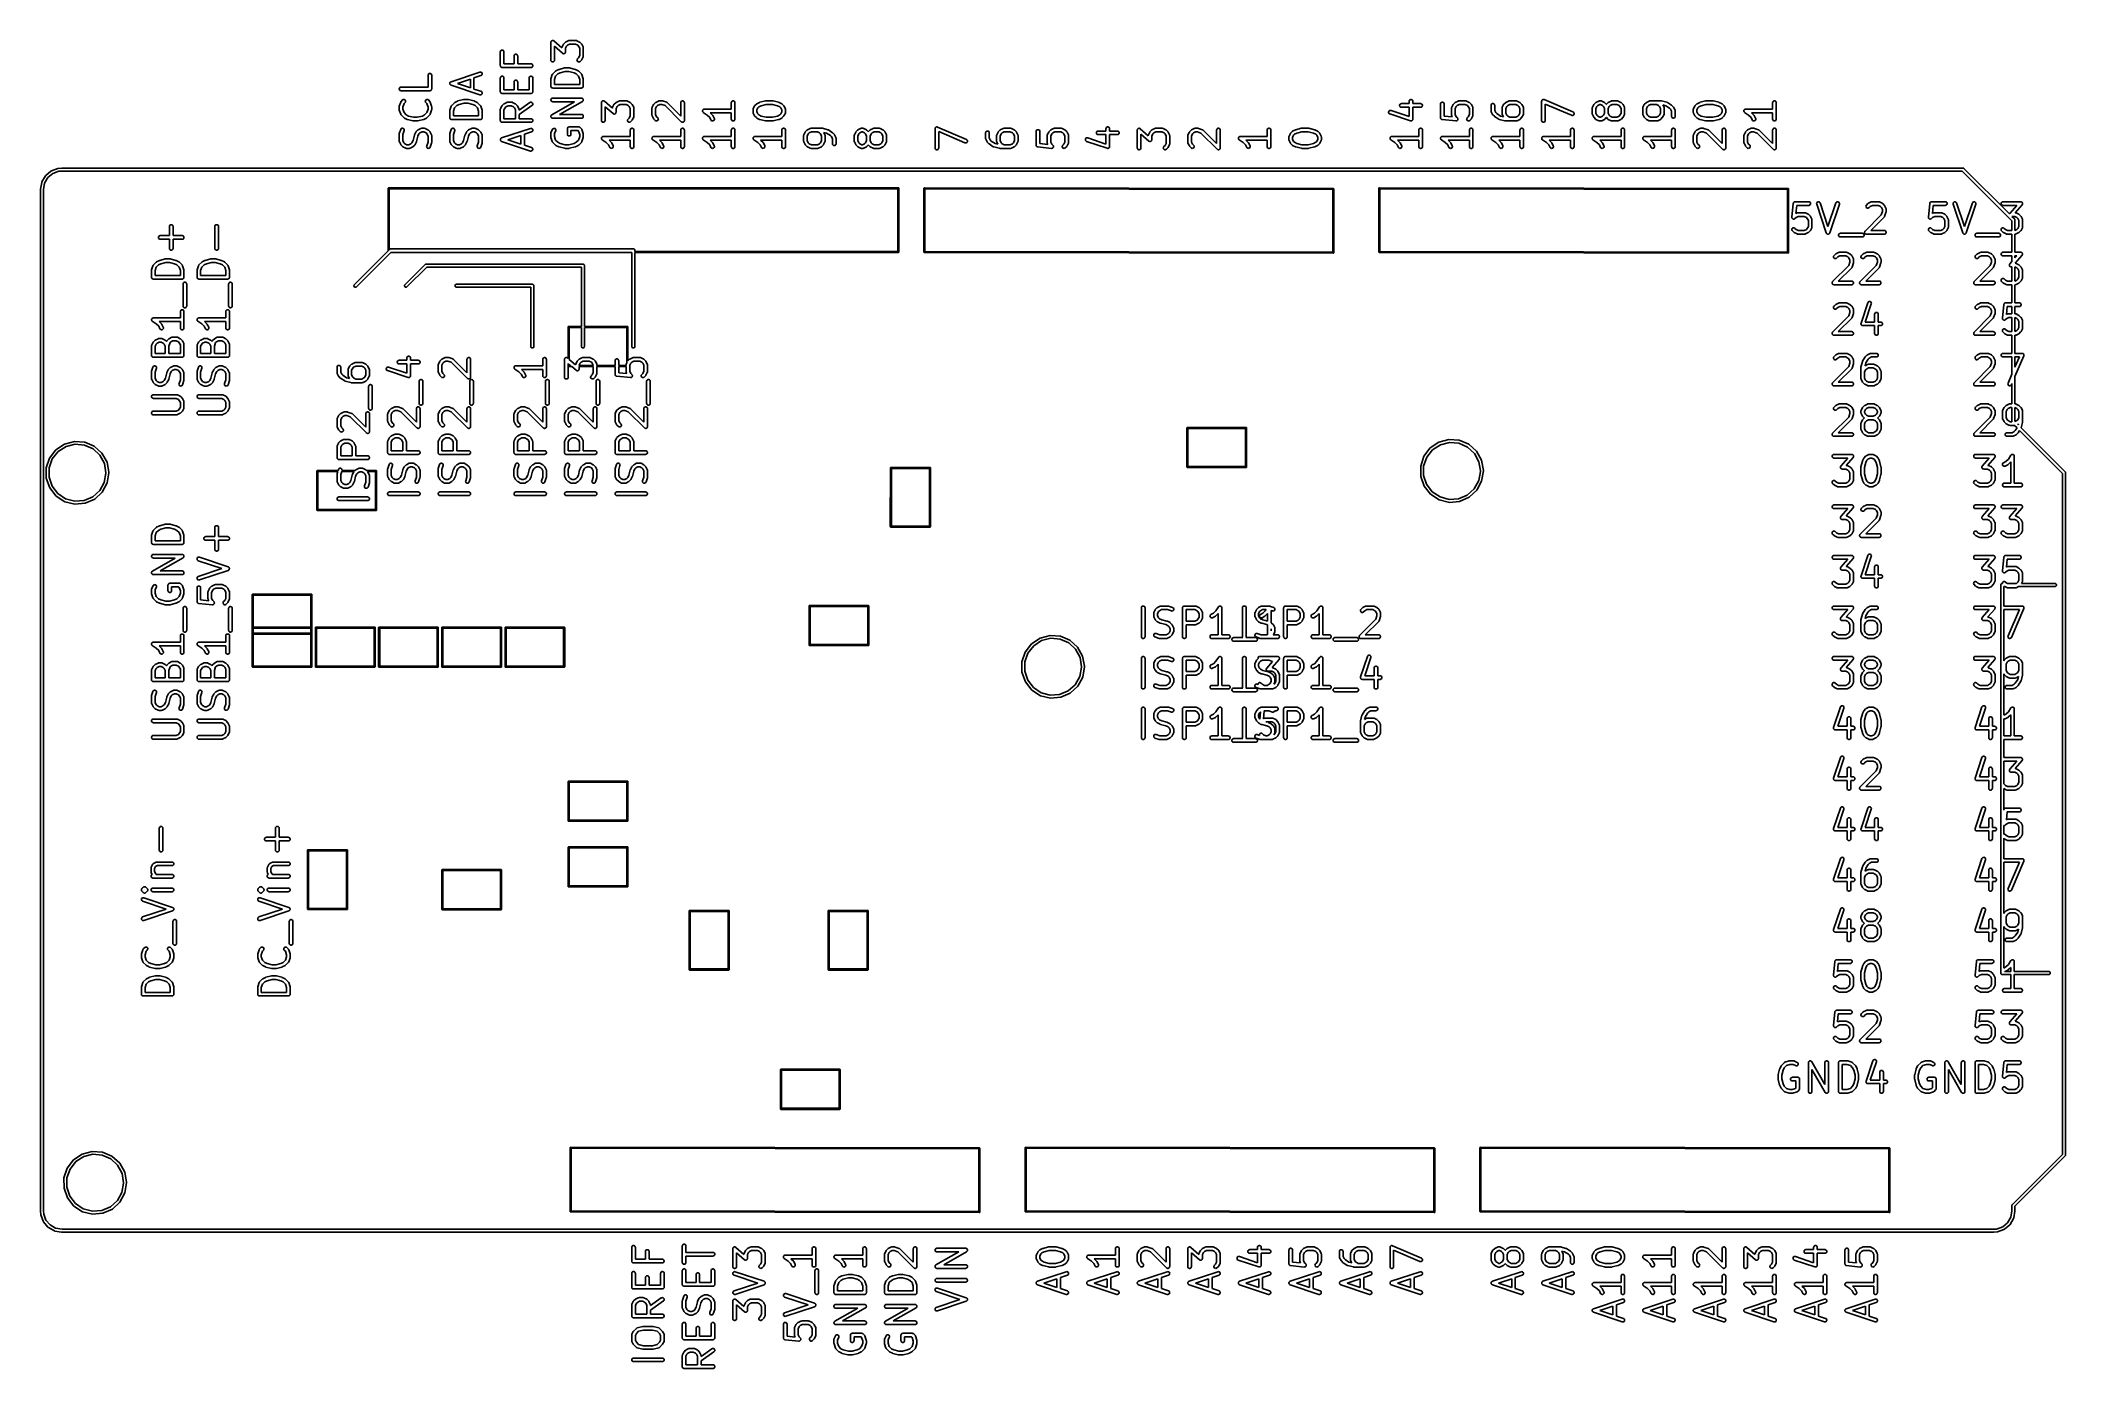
# Model space of a CAD drawing. Extents: x 98 to 199, y -139 to -72.
import ezdxf

# ---------------------------------------------------------------- set-up
doc = ezdxf.new("R2010")
doc.units = 0
doc.header["$MEASUREMENT"] = 0
doc.layers.add('BLACK', color=7, linetype='CONTINUOUS')

msp = doc.modelspace()

# ---------------------------------------------------------------- linework, layer by layer
at = {"layer": 'BLACK', "linetype": 'CONTINUOUS'}
for p, q in [((123.297, -71.9245), (123.298, -71.9157)), ((123.297, -72.8208), (123.297, -71.9245)), ((123.298, -71.9068), (123.301, -71.9002)), ((123.298, -71.9157), (123.298, -71.9068)), ((123.301, -71.9002), (123.302, -71.8932)), ((123.302, -71.8932), (123.306, -71.8855)), ((123.306, -71.8855), (123.31, -71.8771)), ((123.31, -71.8771), (123.314, -71.8718)), ((123.314, -71.8718), (123.318, -71.8657)), ((123.318, -71.8657), (123.325, -71.86)), ((123.325, -71.86), (123.331, -71.8533)), ((123.331, -71.8533), (123.337, -71.8498)), ((123.337, -71.8498), (123.342, -71.8453)), ((123.342, -71.8453), (123.351, -71.8423)), ((123.351, -71.8423), (123.358, -71.8379)), ((123.358, -71.8379), (123.365, -71.8369)), ((123.365, -71.8369), (123.372, -71.8344)), ((123.372, -71.8344), (123.381, -71.8344)), ((123.381, -71.8344), (123.39, -71.8331)), ((123.39, -71.8331), (123.397, -71.8344)), ((123.397, -71.8344), (123.404, -71.8344)), ((123.404, -71.8344), (123.412, -71.8375)), ((123.412, -71.8375), (123.421, -71.8392)), ((123.421, -71.8392), (123.427, -71.8429)), ((123.427, -71.8429), (123.434, -71.8453)), ((123.434, -71.8453), (123.441, -71.8511)), ((123.441, -71.8511), (123.448, -71.8557)), ((123.448, -71.8557), (123.848, -72.2056)), ((123.879, -72.4759), (123.479, -72.126)), ((123.479, -72.126), (123.479, -72.8208)), ((123.848, -72.2003), (123.849, -72.1951)), ((123.848, -72.2056), (123.848, -72.2003)), ((123.849, -72.1898), (123.852, -72.1795)), ((123.849, -72.1951), (123.849, -72.1898)), ((123.852, -72.1795), (123.854, -72.169)), ((123.854, -72.169), (123.856, -72.1644)), ((123.856, -72.1644), (123.858, -72.1594)), ((123.858, -72.1594), (123.927, -72.0215)), ((123.927, -72.0215), (123.935, -72.0097)), ((123.935, -72.0097), (123.944, -71.9977)), ((123.944, -71.9977), (124.013, -71.9288)), ((124.013, -71.9288), (124.025, -71.9204)), ((124.025, -71.9204), (124.036, -71.9117)), ((124.084, -72.1166), (124.031, -72.2219)), ((124.031, -72.2219), (124.031, -72.4071)), ((124.036, -71.9117), (124.174, -71.8427)), ((124.132, -72.0686), (124.084, -72.1166)), ((124.237, -72.0159), (124.132, -72.0686)), ((124.174, -71.8427), (124.179, -71.8412)), ((124.179, -71.8412), (124.184, -71.8386)), ((124.184, -71.8386), (124.195, -71.8367)), ((124.195, -71.8367), (124.205, -71.8337)), ((124.205, -71.8337), (124.21, -71.834)), ((124.21, -71.834), (124.215, -71.8331)), ((124.215, -71.8331), (124.56, -71.8331)), ((124.538, -72.0159), (124.237, -72.0159)), ((124.644, -72.0686), (124.538, -72.0159)), ((124.56, -71.8331), (124.565, -71.834)), ((124.565, -71.834), (124.57, -71.8337)), ((124.57, -71.8337), (124.581, -71.8367)), ((124.581, -71.8367), (124.591, -71.8386)), ((124.591, -71.8386), (124.596, -71.8412)), ((124.596, -71.8412), (124.601, -71.8427)), ((124.601, -71.8427), (124.739, -71.9117)), ((124.692, -72.1166), (124.644, -72.0686)), ((124.744, -72.2219), (124.692, -72.1166)), ((124.739, -71.9117), (124.751, -71.9204)), ((124.744, -72.5923), (124.744, -72.2219)), ((124.751, -71.9204), (124.763, -71.9288)), ((124.763, -71.9288), (124.831, -71.9977)), ((124.831, -71.9977), (124.84, -72.0097)), ((124.84, -72.0097), (124.849, -72.0215)), ((124.849, -72.0215), (124.918, -72.1594)), ((124.918, -72.1594), (124.919, -72.1644)), ((124.919, -72.1644), (124.922, -72.169)), ((124.922, -72.169), (124.924, -72.1795)), ((124.924, -72.1795), (124.927, -72.1898)), ((124.927, -72.1898), (124.926, -72.1951)), ((124.926, -72.1951), (124.927, -72.2003)), ((124.927, -72.2003), (124.927, -72.6139)), ((120.757, -72.4071), (120.762, -72.3758)), ((120.757, -73.0965), (120.757, -72.4071)), ((120.758, -73.1044), (120.757, -73.0965)), ((120.758, -73.1124), (120.758, -73.1044)), ((120.761, -73.1199), (120.758, -73.1124)), ((120.762, -73.1278), (120.761, -73.1199)), ((120.762, -72.3758), (120.778, -72.3483)), ((120.766, -73.1347), (120.762, -73.1278)), ((120.769, -73.1422), (120.766, -73.1347)), ((120.774, -73.1484), (120.769, -73.1422)), ((120.778, -73.1553), (120.774, -73.1484)), ((120.778, -72.3483), (120.802, -72.3279)), ((120.784, -73.1604), (120.778, -73.1553)), ((120.789, -73.1666), (120.784, -73.1604)), ((120.796, -73.1706), (120.789, -73.1666)), ((120.802, -73.1757), (120.796, -73.1706)), ((120.802, -72.3279), (120.832, -72.317)), ((120.81, -73.1785), (120.802, -73.1757)), ((120.817, -73.1825), (120.81, -73.1785)), ((120.825, -73.1838), (120.817, -73.1825)), ((120.832, -73.1866), (120.825, -73.1838)), ((120.832, -72.317), (120.864, -72.317)), ((120.84, -73.1866), (120.832, -73.1866)), ((120.848, -73.188), (120.84, -73.1866)), ((122.296, -73.188), (120.848, -73.188)), ((120.864, -72.317), (120.894, -72.3279)), ((120.894, -72.3279), (120.918, -72.3483)), ((120.918, -72.3483), (120.934, -72.3758)), ((120.934, -72.3758), (120.939, -72.4071)), ((120.939, -72.4071), (120.939, -73.0051)), ((120.939, -73.0051), (121.446, -73.0051)), ((121.446, -72.6139), (121.451, -72.5827)), ((121.446, -73.0051), (121.446, -72.6139)), ((121.451, -72.5827), (121.467, -72.5552)), ((121.467, -72.5552), (121.492, -72.5347)), ((121.492, -72.5347), (121.522, -72.5239)), ((121.522, -72.5239), (121.553, -72.5239)), ((121.553, -72.5239), (121.583, -72.5347)), ((121.583, -72.5347), (121.607, -72.5552)), ((121.607, -72.5552), (121.623, -72.5827)), ((121.623, -72.5827), (121.629, -72.6139)), ((121.629, -72.6139), (121.629, -73.0051)), ((121.629, -73.0051), (122.296, -73.0051)), ((122.296, -73.0051), (122.327, -73.0106)), ((122.327, -73.1825), (122.296, -73.188)), ((122.327, -73.0106), (122.355, -73.0265)), ((122.355, -73.1666), (122.327, -73.1825)), ((122.355, -73.0265), (122.375, -73.0508)), ((122.375, -73.1422), (122.355, -73.1666)), ((122.375, -73.0508), (122.386, -73.0806)), ((122.386, -73.1124), (122.375, -73.1422)), ((122.386, -73.0806), (122.386, -73.1124)), ((123.302, -72.852), (123.297, -72.8208)), ((123.318, -72.8795), (123.302, -72.852)), ((123.342, -72.8999), (123.318, -72.8795)), ((123.372, -72.9108), (123.342, -72.8999)), ((123.404, -72.9108), (123.372, -72.9108)), ((123.434, -72.8999), (123.404, -72.9108)), ((123.458, -72.8795), (123.434, -72.8999)), ((123.474, -72.852), (123.458, -72.8795)), ((123.479, -72.8208), (123.474, -72.852)), ((123.71, -73.2836), (123.986, -73.2146)), ((123.887, -72.4805), (123.879, -72.4759)), ((123.894, -72.4863), (123.887, -72.4805)), ((123.9, -72.4887), (123.894, -72.4863)), ((123.906, -72.4924), (123.9, -72.4887)), ((123.915, -72.4941), (123.906, -72.4924)), ((123.924, -72.4971), (123.915, -72.4941)), ((123.931, -72.4971), (123.924, -72.4971)), ((123.938, -72.4985), (123.931, -72.4971)), ((123.946, -72.4971), (123.938, -72.4985)), ((123.955, -72.4971), (123.946, -72.4971)), ((123.962, -72.4947), (123.955, -72.4971)), ((123.969, -72.4937), (123.962, -72.4947)), ((123.977, -72.4893), (123.969, -72.4937)), ((123.985, -72.4863), (123.977, -72.4893)), ((123.991, -72.4818), (123.985, -72.4863)), ((123.986, -73.2146), (123.997, -73.2139)), ((123.997, -72.4783), (123.991, -72.4818)), ((124.003, -72.4716), (123.997, -72.4783)), ((123.997, -73.2139), (124.008, -73.2119)), ((124.01, -72.4659), (124.003, -72.4716)), ((124.008, -73.2119), (124.215, -73.2119)), ((124.013, -72.4598), (124.01, -72.4659)), ((124.018, -72.4544), (124.013, -72.4598)), ((124.021, -72.4461), (124.018, -72.4544)), ((124.025, -72.4384), (124.021, -72.4461)), ((124.027, -72.4314), (124.025, -72.4384)), ((124.029, -72.4248), (124.027, -72.4314)), ((124.031, -72.4071), (124.029, -72.4159)), ((124.029, -72.4159), (124.029, -72.4248)), ((124.215, -73.2119), (124.226, -73.2139)), ((124.226, -73.2139), (124.237, -73.2146)), ((124.237, -73.2146), (124.513, -73.2836)), ((124.607, -72.8128), (124.615, -72.7821)), ((124.61, -72.8444), (124.607, -72.8128)), ((124.623, -72.8732), (124.61, -72.8444)), ((124.615, -72.7821), (124.633, -72.7561)), ((124.645, -72.8957), (124.623, -72.8732)), ((124.633, -72.7561), (124.692, -72.6976)), ((124.674, -72.9091), (124.645, -72.8957)), ((124.706, -72.9118), (124.674, -72.9091)), ((124.692, -72.6976), (124.744, -72.5923)), ((124.737, -72.9036), (124.706, -72.9118)), ((124.763, -72.8854), (124.737, -72.9036)), ((124.831, -72.8165), (124.763, -72.8854)), ((124.84, -72.8045), (124.831, -72.8165)), ((124.849, -72.7927), (124.84, -72.8045)), ((124.918, -72.6548), (124.849, -72.7927)), ((124.919, -72.6498), (124.918, -72.6548)), ((124.922, -72.6452), (124.919, -72.6498)), ((124.924, -72.6347), (124.922, -72.6452)), ((124.927, -72.6244), (124.924, -72.6347)), ((124.927, -72.6139), (124.926, -72.6191)), ((124.926, -72.6191), (124.927, -72.6244)), ((115.678, -74.2527), (115.689, -74.2228)), ((115.678, -74.2844), (115.678, -74.2527)), ((115.689, -74.2228), (115.709, -74.1985)), ((115.709, -74.1985), (115.737, -74.1826)), ((115.737, -74.1826), (115.768, -74.1771)), ((115.768, -74.1771), (117.124, -74.1771)), ((117.124, -73.5791), (117.13, -73.5479)), ((117.124, -74.1771), (117.124, -73.5791)), ((117.13, -73.5479), (117.146, -73.5204)), ((117.146, -73.5204), (117.17, -73.4999)), ((117.17, -73.4999), (117.2, -73.4891)), ((117.2, -73.4891), (117.232, -73.4891)), ((117.232, -73.4891), (117.261, -73.4999)), ((117.261, -73.4999), (117.286, -73.5204)), ((117.286, -73.5204), (117.302, -73.5479)), ((117.302, -73.5479), (117.307, -73.5791)), ((117.307, -74.2686), (117.306, -74.2764)), ((117.306, -74.2764), (117.306, -74.2844)), ((117.307, -73.5791), (117.307, -74.2686)), ((118.218, -73.9745), (118.223, -73.962)), ((118.218, -73.977), (118.218, -73.9745)), ((118.218, -73.9794), (118.218, -73.977)), ((118.218, -73.9928), (118.218, -73.9794)), ((118.218, -74.0062), (118.218, -73.9928)), ((118.218, -74.0086), (118.218, -74.0062)), ((118.218, -74.0111), (118.218, -74.0086)), ((118.223, -74.0236), (118.218, -74.0111)), ((118.223, -73.962), (118.228, -73.9492)), ((118.228, -74.0363), (118.223, -74.0236)), ((118.228, -73.9492), (118.229, -73.9473)), ((118.229, -74.0383), (118.228, -74.0363)), ((118.229, -73.9473), (118.23, -73.9449)), ((118.23, -74.0407), (118.229, -74.0383)), ((118.23, -73.9449), (118.239, -73.9349)), ((118.239, -74.0507), (118.23, -74.0407)), ((118.239, -73.9349), (118.247, -73.9244)), ((118.247, -74.0612), (118.239, -74.0507)), ((118.247, -73.9244), (118.249, -73.923)), ((118.249, -74.0625), (118.247, -74.0612)), ((118.249, -73.923), (118.251, -73.9212)), ((118.251, -74.0644), (118.249, -74.0625)), ((118.251, -73.9212), (118.263, -73.9148)), ((118.263, -74.0708), (118.251, -74.0644)), ((118.263, -73.9148), (118.274, -73.9077)), ((118.274, -74.0778), (118.263, -74.0708)), ((118.274, -73.9077), (118.277, -73.9072)), ((118.277, -74.0783), (118.274, -74.0778)), ((118.277, -73.9072), (118.279, -73.906)), ((118.279, -74.0795), (118.277, -74.0783)), ((118.279, -73.906), (119.727, -73.4234)), ((119.727, -74.5621), (118.279, -74.0795)), ((119.251, -73.7749), (118.597, -73.9928)), ((118.597, -73.9928), (119.251, -74.2106)), ((119.251, -74.2106), (119.251, -73.7749)), ((119.785, -73.5969), (119.434, -73.714)), ((119.434, -73.714), (119.434, -74.2716)), ((119.434, -74.2716), (119.785, -74.3886)), ((119.727, -73.4234), (119.758, -73.4188)), ((119.758, -73.4188), (119.789, -73.4251)), ((119.813, -73.5818), (119.785, -73.5969)), ((119.789, -73.4251), (119.816, -73.4418)), ((119.834, -73.5581), (119.813, -73.5818)), ((119.816, -73.4418), (119.836, -73.4666)), ((119.845, -73.5285), (119.834, -73.5581)), ((119.836, -73.4666), (119.846, -73.4968)), ((119.846, -73.4968), (119.845, -73.5285)), ((120.757, -73.717), (120.762, -73.6857)), ((120.757, -74.4064), (120.757, -73.717)), ((120.762, -73.6857), (120.778, -73.6582)), ((120.778, -73.6582), (120.802, -73.6378)), ((120.802, -73.6378), (120.832, -73.627)), ((120.832, -73.627), (120.864, -73.627)), ((120.864, -73.627), (120.894, -73.6378)), ((120.894, -73.6378), (120.918, -73.6582)), ((120.918, -73.6582), (120.934, -73.6857)), ((120.934, -73.6857), (120.939, -73.717)), ((120.939, -73.717), (120.939, -74.315)), ((121.446, -73.9238), (121.451, -73.8926)), ((121.446, -74.315), (121.446, -73.9238)), ((121.451, -73.8926), (121.467, -73.8651)), ((121.467, -73.8651), (121.492, -73.8447)), ((121.492, -73.8447), (121.522, -73.8338)), ((121.522, -73.8338), (121.553, -73.8338)), ((121.553, -73.8338), (121.583, -73.8447)), ((121.583, -73.8447), (121.607, -73.8651)), ((121.607, -73.8651), (121.623, -73.8926)), ((121.623, -73.8926), (121.629, -73.9238)), ((121.629, -73.9238), (121.629, -74.315)), ((122.204, -73.717), (122.21, -73.6857)), ((122.204, -74.315), (122.204, -73.717)), ((122.21, -73.6857), (122.226, -73.6582)), ((122.226, -73.6582), (122.25, -73.6378)), ((122.25, -73.6378), (122.28, -73.627)), ((122.28, -73.627), (122.312, -73.627)), ((122.312, -73.627), (122.341, -73.6378)), ((122.341, -73.6378), (122.366, -73.6582)), ((122.366, -73.6582), (122.382, -73.6857)), ((122.382, -73.6857), (122.387, -73.717)), ((122.387, -73.717), (122.387, -74.4064)), ((123.297, -73.786), (123.299, -73.7715)), ((123.297, -74.1307), (123.297, -73.786)), ((123.298, -74.1385), (123.297, -74.1307)), ((123.298, -74.1465), (123.298, -74.1385)), ((123.301, -74.1541), (123.298, -74.1465)), ((123.299, -73.7715), (123.301, -73.757)), ((123.301, -73.757), (123.37, -73.5502)), ((123.302, -74.1619), (123.301, -74.1541)), ((123.306, -74.1689), (123.302, -74.1619)), ((123.309, -74.1764), (123.306, -74.1689)), ((123.314, -74.1825), (123.309, -74.1764)), ((123.318, -74.1894), (123.314, -74.1825)), ((123.324, -74.1946), (123.318, -74.1894)), ((123.329, -74.2007), (123.324, -74.1946)), ((123.336, -74.2047), (123.329, -74.2007)), ((123.342, -74.2099), (123.336, -74.2047)), ((123.35, -74.2126), (123.342, -74.2099)), ((123.357, -74.2166), (123.35, -74.2126)), ((123.365, -74.218), (123.357, -74.2166)), ((123.372, -74.2207), (123.365, -74.218)), ((123.37, -73.5502), (123.373, -73.5456)), ((123.38, -74.2207), (123.372, -74.2207)), ((123.373, -73.5456), (123.374, -73.5405)), ((123.374, -73.5405), (123.38, -73.5317)), ((123.38, -73.5317), (123.385, -73.5223)), ((123.388, -74.2221), (123.38, -74.2207)), ((123.385, -73.5223), (123.389, -73.5188)), ((124.836, -74.2221), (123.388, -74.2221)), ((123.389, -73.5188), (123.392, -73.5145)), ((123.392, -73.5145), (123.53, -73.3766)), ((123.537, -73.6285), (123.479, -73.8008)), ((123.479, -73.8008), (123.479, -74.0392)), ((123.479, -74.0392), (124.744, -74.0392)), ((123.53, -73.3766), (123.542, -73.3682)), ((123.649, -73.5164), (123.537, -73.6285)), ((123.542, -73.3682), (123.554, -73.3595)), ((123.554, -73.3595), (123.692, -73.2905)), ((123.765, -73.4586), (123.649, -73.5164)), ((123.692, -73.2905), (123.701, -73.2877)), ((123.701, -73.2877), (123.71, -73.2836)), ((124.02, -73.3948), (123.765, -73.4586)), ((124.204, -73.3948), (124.02, -73.3948)), ((124.459, -73.4586), (124.204, -73.3948)), ((124.575, -73.5164), (124.459, -73.4586)), ((124.513, -73.2836), (124.522, -73.2877)), ((124.522, -73.2877), (124.532, -73.2905)), ((124.532, -73.2905), (124.67, -73.3595)), ((124.687, -73.6285), (124.575, -73.5164)), ((124.67, -73.3595), (124.682, -73.3682)), ((124.682, -73.3682), (124.694, -73.3766)), ((124.744, -73.8008), (124.687, -73.6285)), ((124.694, -73.3766), (124.831, -73.5145)), ((124.744, -74.0392), (124.744, -73.8008)), ((124.831, -73.5145), (124.834, -73.5188)), ((124.834, -73.5188), (124.838, -73.5223)), ((124.844, -74.2207), (124.836, -74.2221)), ((124.838, -73.5223), (124.844, -73.5317)), ((124.844, -73.5317), (124.85, -73.5405)), ((124.852, -74.2207), (124.844, -74.2207)), ((124.85, -73.5405), (124.851, -73.5456)), ((124.851, -73.5456), (124.854, -73.5502)), ((124.859, -74.218), (124.852, -74.2207)), ((124.854, -73.5502), (124.923, -73.757)), ((124.867, -74.2166), (124.859, -74.218)), ((124.874, -74.2126), (124.867, -74.2166)), ((124.881, -74.2099), (124.874, -74.2126)), ((124.888, -74.2047), (124.881, -74.2099)), ((124.895, -74.2007), (124.888, -74.2047)), ((124.9, -74.1946), (124.895, -74.2007)), ((124.906, -74.1894), (124.9, -74.1946)), ((124.91, -74.1825), (124.906, -74.1894)), ((124.915, -74.1764), (124.91, -74.1825)), ((124.918, -74.1689), (124.915, -74.1764)), ((124.922, -74.1619), (124.918, -74.1689)), ((124.923, -74.1541), (124.922, -74.1619)), ((124.923, -73.757), (124.925, -73.7715)), ((124.926, -74.1465), (124.923, -74.1541)), ((124.925, -73.7715), (124.927, -73.786)), ((124.927, -74.1307), (124.926, -74.1385)), ((124.926, -74.1385), (124.926, -74.1465)), ((124.927, -73.786), (124.927, -74.1307)), ((115.677, -75.1648), (115.679, -75.1504)), ((115.677, -75.3027), (115.677, -75.1648)), ((115.689, -74.3143), (115.678, -74.2844)), ((115.679, -75.1504), (115.681, -75.1359)), ((115.681, -75.1359), (115.75, -74.9291)), ((115.709, -74.3386), (115.689, -74.3143)), ((115.737, -74.3545), (115.709, -74.3386)), ((115.768, -74.36), (115.737, -74.3545)), ((115.75, -74.9291), (115.753, -74.9244)), ((115.753, -74.9244), (115.754, -74.9193)), ((115.754, -74.9193), (115.76, -74.9106)), ((115.76, -74.9106), (115.765, -74.9011)), ((115.765, -74.9011), (115.769, -74.8976)), ((117.216, -74.36), (115.768, -74.36)), ((115.769, -74.8976), (115.772, -74.8933)), ((115.772, -74.8933), (115.841, -74.8244)), ((115.841, -74.8244), (115.867, -74.8062)), ((115.917, -75.0074), (115.859, -75.1797)), ((115.859, -75.1797), (115.859, -75.2879)), ((115.859, -75.2879), (115.917, -75.4601)), ((115.867, -74.8062), (115.898, -74.798)), ((115.898, -74.798), (115.93, -74.8007)), ((115.971, -74.9537), (115.917, -75.0074)), ((115.93, -74.8007), (115.958, -74.8141)), ((115.958, -74.8141), (115.981, -74.8366)), ((115.989, -74.9277), (115.971, -74.9537)), ((115.981, -74.8366), (115.994, -74.8654)), ((115.997, -74.897), (115.989, -74.9277)), ((115.994, -74.8654), (115.997, -74.897)), ((116.987, -74.897), (116.99, -74.8654)), ((116.995, -74.9277), (116.987, -74.897)), ((116.99, -74.8654), (117.003, -74.8366)), ((117.013, -74.9537), (116.995, -74.9277)), ((117.003, -74.8366), (117.025, -74.8141)), ((117.067, -75.0074), (117.013, -74.9537)), ((117.025, -74.8141), (117.054, -74.8007)), ((117.054, -74.8007), (117.086, -74.798)), ((117.124, -75.1797), (117.067, -75.0074)), ((117.067, -75.4601), (117.124, -75.2879)), ((117.086, -74.798), (117.117, -74.8062)), ((117.117, -74.8062), (117.143, -74.8244)), ((117.124, -75.2879), (117.124, -75.1797)), ((117.143, -74.8244), (117.211, -74.8933)), ((117.211, -74.8933), (117.214, -74.8976)), ((117.214, -74.8976), (117.218, -74.9011)), ((117.224, -74.3586), (117.216, -74.36)), ((117.218, -74.9011), (117.224, -74.9106)), ((117.232, -74.3586), (117.224, -74.3586)), ((117.224, -74.9106), (117.23, -74.9193)), ((117.23, -74.9193), (117.231, -74.9244)), ((117.231, -74.9244), (117.234, -74.9291)), ((117.239, -74.3559), (117.232, -74.3586)), ((117.234, -74.9291), (117.303, -75.1359)), ((117.247, -74.3545), (117.239, -74.3559)), ((117.254, -74.3505), (117.247, -74.3545)), ((117.261, -74.3477), (117.254, -74.3505)), ((117.268, -74.3426), (117.261, -74.3477)), ((117.275, -74.3386), (117.268, -74.3426)), ((117.28, -74.3325), (117.275, -74.3386)), ((117.286, -74.3273), (117.28, -74.3325)), ((117.29, -74.3204), (117.286, -74.3273)), ((117.295, -74.3143), (117.29, -74.3204)), ((117.298, -74.3068), (117.295, -74.3143)), ((117.302, -74.2998), (117.298, -74.3068)), ((117.303, -74.292), (117.302, -74.2998)), ((117.306, -74.2844), (117.303, -74.292)), ((117.303, -75.1359), (117.305, -75.1504)), ((117.305, -75.1504), (117.307, -75.1648)), ((117.307, -75.1648), (117.307, -75.3027)), ((118.221, -75.3427), (118.29, -75.1359)), ((118.29, -75.1359), (118.293, -75.1313)), ((118.293, -75.1313), (118.294, -75.1262)), ((118.294, -75.1262), (118.3, -75.1174)), ((118.3, -75.1174), (118.305, -75.108)), ((118.305, -75.108), (118.309, -75.1045)), ((118.309, -75.1045), (118.312, -75.1002)), ((118.312, -75.1002), (118.45, -74.9623)), ((118.457, -75.2142), (118.399, -75.3865)), ((118.45, -74.9623), (118.462, -74.9539)), ((118.569, -75.1021), (118.457, -75.2142)), ((118.462, -74.9539), (118.474, -74.9451)), ((118.474, -74.9451), (118.612, -74.8762)), ((118.685, -75.0443), (118.569, -75.1021)), ((118.612, -74.8762), (118.621, -74.8733)), ((118.621, -74.8733), (118.63, -74.8693)), ((118.63, -74.8693), (118.906, -74.8003)), ((118.94, -74.9805), (118.685, -75.0443)), ((118.906, -74.8003), (118.917, -74.7995)), ((118.917, -74.7995), (118.928, -74.7976)), ((118.928, -74.7976), (119.135, -74.7976)), ((119.124, -74.9805), (118.94, -74.9805)), ((119.379, -75.0443), (119.124, -74.9805)), ((119.135, -74.7976), (119.146, -74.7995)), ((119.146, -74.7995), (119.157, -74.8003)), ((119.157, -74.8003), (119.433, -74.8693)), ((119.495, -75.1021), (119.379, -75.0443)), ((119.433, -74.8693), (119.442, -74.8733)), ((119.442, -74.8733), (119.452, -74.8762)), ((119.452, -74.8762), (119.59, -74.9451)), ((119.607, -75.2142), (119.495, -75.1021)), ((119.59, -74.9451), (119.602, -74.9539)), ((119.602, -74.9539), (119.614, -74.9623)), ((119.664, -75.3865), (119.607, -75.2142)), ((119.614, -74.9623), (119.751, -75.1002)), ((119.758, -74.5668), (119.727, -74.5621)), ((119.751, -75.1002), (119.754, -75.1045)), ((119.754, -75.1045), (119.758, -75.108)), ((119.789, -74.5604), (119.758, -74.5668)), ((119.758, -75.108), (119.764, -75.1174)), ((119.764, -75.1174), (119.77, -75.1262)), ((119.77, -75.1262), (119.771, -75.1313)), ((119.771, -75.1313), (119.774, -75.1359)), ((119.774, -75.1359), (119.843, -75.3427)), ((119.785, -74.3886), (119.813, -74.4038)), ((119.816, -74.5438), (119.789, -74.5604)), ((119.813, -74.4038), (119.834, -74.4275)), ((119.836, -74.5189), (119.816, -74.5438)), ((119.834, -74.4275), (119.845, -74.4571)), ((119.846, -74.4888), (119.836, -74.5189)), ((119.845, -74.4571), (119.846, -74.4888)), ((120.758, -74.4143), (120.757, -74.4064)), ((120.757, -75.2922), (120.76, -75.282)), ((120.757, -75.2975), (120.757, -75.2922)), ((120.758, -74.4223), (120.758, -74.4143)), ((120.761, -74.4298), (120.758, -74.4223)), ((120.76, -75.282), (120.762, -75.2714)), ((120.762, -74.4377), (120.761, -74.4298)), ((120.766, -74.4446), (120.762, -74.4377)), ((120.762, -75.2714), (120.765, -75.2669)), ((120.765, -75.2669), (120.766, -75.2618)), ((120.769, -74.4522), (120.766, -74.4446)), ((120.766, -75.2618), (120.835, -75.1239)), ((120.774, -74.4583), (120.769, -74.4522)), ((120.778, -74.4652), (120.774, -74.4583)), ((120.784, -74.4704), (120.778, -74.4652)), ((120.789, -74.4765), (120.784, -74.4704)), ((120.796, -74.4805), (120.789, -74.4765)), ((120.802, -74.4856), (120.796, -74.4805)), ((120.81, -74.4884), (120.802, -74.4856)), ((120.817, -74.4924), (120.81, -74.4884)), ((120.825, -74.4938), (120.817, -74.4924)), ((120.832, -74.4965), (120.825, -74.4938)), ((120.84, -74.4965), (120.832, -74.4965)), ((120.835, -75.1239), (120.844, -75.1121)), ((120.848, -74.4979), (120.84, -74.4965)), ((120.844, -75.1121), (120.852, -75.1002)), ((122.296, -74.4979), (120.848, -74.4979)), ((120.852, -75.1002), (120.921, -75.0312)), ((120.921, -75.0312), (120.933, -75.0228)), ((120.933, -75.0228), (120.945, -75.0141)), ((120.939, -74.315), (121.446, -74.315)), ((120.992, -75.219), (120.939, -75.3243)), ((120.945, -75.0141), (121.083, -74.9451)), ((121.04, -75.171), (120.992, -75.219)), ((121.145, -75.1184), (121.04, -75.171)), ((121.083, -74.9451), (121.088, -74.9436)), ((121.088, -74.9436), (121.092, -74.941)), ((121.092, -74.941), (121.103, -74.9391)), ((121.103, -74.9391), (121.113, -74.9361)), ((121.113, -74.9361), (121.119, -74.9364)), ((121.119, -74.9364), (121.124, -74.9355)), ((121.124, -74.9355), (121.331, -74.9355)), ((121.309, -75.1184), (121.145, -75.1184)), ((121.414, -75.171), (121.309, -75.1184)), ((121.331, -74.9355), (121.336, -74.9364)), ((121.336, -74.9364), (121.341, -74.9361)), ((121.341, -74.9361), (121.351, -74.9391)), ((121.351, -74.9391), (121.362, -74.941)), ((121.362, -74.941), (121.366, -74.9436)), ((121.366, -74.9436), (121.371, -74.9451)), ((121.371, -74.9451), (121.509, -75.0141)), ((121.462, -75.219), (121.414, -75.171)), ((121.515, -75.3243), (121.462, -75.219)), ((121.509, -75.0141), (121.521, -75.0228)), ((121.521, -75.0228), (121.533, -75.0312)), ((121.533, -75.0312), (121.602, -75.1002)), ((121.602, -75.1002), (121.61, -75.1122)), ((121.61, -75.1122), (121.619, -75.1239)), ((121.619, -75.1239), (121.688, -75.2618)), ((121.629, -74.315), (122.204, -74.315)), ((121.688, -75.2618), (121.69, -75.2669)), ((121.69, -75.2669), (121.692, -75.2714)), ((121.692, -75.2714), (121.694, -75.282)), ((121.694, -75.282), (121.697, -75.2922)), ((121.697, -75.2922), (121.697, -75.2975)), ((121.698, -75.3339), (122.243, -74.952)), ((122.348, -75.1018), (121.698, -75.5571)), ((122.243, -74.952), (122.272, -74.9386)), ((122.272, -74.9386), (122.304, -74.9358)), ((122.304, -74.4965), (122.296, -74.4979)), ((122.312, -74.4965), (122.304, -74.4965)), ((122.304, -74.9358), (122.334, -74.9441)), ((122.319, -74.4938), (122.312, -74.4965)), ((122.327, -74.4924), (122.319, -74.4938)), ((122.334, -74.4884), (122.327, -74.4924)), ((122.341, -74.4856), (122.334, -74.4884)), ((122.334, -74.9441), (122.36, -74.9623)), ((122.348, -74.4805), (122.341, -74.4856)), ((122.355, -74.4765), (122.348, -74.4805)), ((122.371, -75.0794), (122.348, -75.1018)), ((122.36, -74.4704), (122.355, -74.4765)), ((122.366, -74.4652), (122.36, -74.4704)), ((122.36, -74.9623), (122.379, -74.9883)), ((122.37, -74.4583), (122.366, -74.4652)), ((122.375, -74.4522), (122.37, -74.4583)), ((122.384, -75.0506), (122.371, -75.0794)), ((122.378, -74.4446), (122.375, -74.4522)), ((122.382, -74.4377), (122.378, -74.4446)), ((122.379, -74.9883), (122.387, -75.019)), ((122.383, -74.4298), (122.382, -74.4377)), ((122.386, -74.4223), (122.383, -74.4298)), ((122.387, -75.019), (122.384, -75.0506)), ((122.387, -74.4064), (122.386, -74.4143)), ((122.386, -74.4143), (122.386, -74.4223)), ((123.298, -74.8042), (123.309, -74.7744)), ((123.298, -74.836), (123.298, -74.8042)), ((123.309, -74.8658), (123.298, -74.836)), ((123.309, -74.7744), (123.329, -74.7501)), ((123.329, -74.8901), (123.309, -74.8658)), ((123.329, -74.7501), (123.357, -74.7342)), ((123.357, -74.906), (123.329, -74.8901)), ((123.343, -75.568), (124.491, -74.9115)), ((123.357, -74.7342), (123.388, -74.7287)), ((123.388, -74.9115), (123.357, -74.906)), ((123.388, -74.7287), (124.836, -74.7287)), ((124.491, -74.9115), (123.388, -74.9115)), ((124.881, -74.8995), (123.732, -75.556)), ((124.836, -74.7287), (124.844, -74.7301)), ((124.844, -74.7301), (124.852, -74.7301)), ((124.852, -74.7301), (124.859, -74.7328)), ((124.859, -74.7328), (124.867, -74.7342)), ((124.867, -74.7342), (124.874, -74.7383)), ((124.874, -74.7383), (124.882, -74.7411)), ((124.887, -74.8942), (124.881, -74.8995)), ((124.882, -74.7411), (124.888, -74.7462)), ((124.895, -74.8901), (124.887, -74.8942)), ((124.888, -74.7462), (124.895, -74.7501)), ((124.895, -74.7501), (124.9, -74.7563)), ((124.9, -74.8842), (124.895, -74.8901)), ((124.9, -74.7563), (124.906, -74.7616)), ((124.906, -74.8792), (124.9, -74.8842)), ((124.906, -74.7616), (124.91, -74.7684)), ((124.91, -74.8721), (124.906, -74.8792)), ((124.91, -74.7684), (124.915, -74.7744)), ((124.915, -74.8658), (124.91, -74.8721)), ((124.915, -74.7744), (124.918, -74.7821)), ((124.918, -74.8585), (124.915, -74.8658)), ((124.918, -74.7821), (124.922, -74.7892)), ((124.922, -74.8518), (124.918, -74.8585)), ((124.922, -74.7892), (124.923, -74.7969)), ((124.923, -74.8437), (124.922, -74.8518)), ((124.923, -74.7969), (124.926, -74.8042)), ((124.926, -74.836), (124.923, -74.8437)), ((124.926, -74.8042), (124.926, -74.8124)), ((124.926, -74.8124), (124.927, -74.8205)), ((124.927, -74.8205), (124.926, -74.8282)), ((124.926, -74.8282), (124.926, -74.836)), ((125.837, -74.958), (125.838, -74.9492)), ((125.837, -75.8542), (125.837, -74.958)), ((125.838, -74.9402), (125.841, -74.9337)), ((125.838, -74.9492), (125.838, -74.9402)), ((125.841, -74.9337), (125.842, -74.9267)), ((125.842, -74.9267), (125.846, -74.919)), ((125.846, -74.919), (125.85, -74.9106)), ((125.85, -74.9106), (125.854, -74.9053)), ((125.854, -74.9053), (125.858, -74.8992)), ((125.858, -74.8992), (125.865, -74.8935)), ((125.865, -74.8935), (125.871, -74.8867)), ((125.871, -74.8867), (125.877, -74.8833)), ((125.877, -74.8833), (125.882, -74.8788)), ((125.882, -74.8788), (125.891, -74.8757)), ((125.891, -74.8757), (125.898, -74.8714)), ((125.898, -74.8714), (125.905, -74.8704)), ((125.905, -74.8704), (125.912, -74.8679)), ((125.912, -74.8679), (125.921, -74.8679)), ((125.921, -74.8679), (125.93, -74.8666)), ((125.93, -74.8666), (125.937, -74.8679)), ((125.937, -74.8679), (125.944, -74.8679)), ((125.944, -74.8679), (125.952, -74.871)), ((125.952, -74.871), (125.961, -74.8727)), ((125.961, -74.8727), (125.967, -74.8764)), ((125.967, -74.8764), (125.974, -74.8788)), ((125.974, -74.8788), (125.981, -74.8845)), ((125.981, -74.8845), (125.988, -74.8892)), ((125.988, -74.8892), (126.388, -75.2391)), ((126.419, -75.5094), (126.019, -75.1595)), ((126.019, -75.1595), (126.019, -75.8542)), ((126.388, -75.2338), (126.389, -75.2286)), ((126.388, -75.2391), (126.388, -75.2338)), ((126.389, -75.2233), (126.392, -75.213)), ((126.389, -75.2286), (126.389, -75.2233)), ((126.392, -75.213), (126.394, -75.2025)), ((126.394, -75.2025), (126.396, -75.1979)), ((126.396, -75.1979), (126.398, -75.1929)), ((126.398, -75.1929), (126.467, -75.055)), ((126.467, -75.055), (126.475, -75.0432)), ((126.475, -75.0432), (126.484, -75.0312)), ((126.484, -75.0312), (126.553, -74.9623)), ((126.553, -74.9623), (126.565, -74.9539)), ((126.565, -74.9539), (126.576, -74.9451)), ((126.624, -75.15), (126.571, -75.2553)), ((126.571, -75.2553), (126.571, -75.4406)), ((126.576, -74.9451), (126.714, -74.8762)), ((126.672, -75.1021), (126.624, -75.15)), ((126.777, -75.0494), (126.672, -75.1021)), ((126.714, -74.8762), (126.719, -74.8747)), ((126.719, -74.8747), (126.724, -74.8721)), ((126.724, -74.8721), (126.735, -74.8702)), ((126.735, -74.8702), (126.745, -74.8671)), ((126.745, -74.8671), (126.75, -74.8675)), ((126.75, -74.8675), (126.755, -74.8665)), ((126.755, -74.8665), (127.1, -74.8665)), ((127.078, -75.0494), (126.777, -75.0494)), ((127.184, -75.1021), (127.078, -75.0494)), ((127.1, -74.8665), (127.105, -74.8675)), ((127.105, -74.8675), (127.11, -74.8671)), ((127.11, -74.8671), (127.121, -74.8702)), ((127.121, -74.8702), (127.131, -74.8721)), ((127.131, -74.8721), (127.136, -74.8747)), ((127.136, -74.8747), (127.141, -74.8762)), ((127.141, -74.8762), (127.279, -74.9451)), ((127.232, -75.15), (127.184, -75.1021)), ((127.284, -75.2553), (127.232, -75.15)), ((127.279, -74.9451), (127.291, -74.9539)), ((127.284, -75.6258), (127.284, -75.2553)), ((127.291, -74.9539), (127.303, -74.9623)), ((127.303, -74.9623), (127.371, -75.0312)), ((127.371, -75.0312), (127.38, -75.0432)), ((127.38, -75.0432), (127.389, -75.055)), ((127.389, -75.055), (127.458, -75.1929)), ((127.458, -75.1929), (127.459, -75.1979)), ((127.459, -75.1979), (127.462, -75.2025)), ((127.462, -75.2025), (127.464, -75.213)), ((127.464, -75.213), (127.467, -75.2233)), ((127.467, -75.2233), (127.466, -75.2286)), ((127.466, -75.2286), (127.467, -75.2338)), ((127.467, -75.2338), (127.467, -75.6474)), ((128.377, -75.2233), (128.38, -75.213)), ((128.377, -75.2286), (128.377, -75.2233)), ((128.377, -75.2338), (128.377, -75.2286)), ((128.377, -75.5785), (128.377, -75.2338)), ((128.38, -75.213), (128.382, -75.2025)), ((128.382, -75.2025), (128.385, -75.1979)), ((128.385, -75.1979), (128.386, -75.1929)), ((128.386, -75.1929), (128.455, -75.055)), ((128.455, -75.055), (128.464, -75.0432)), ((128.464, -75.0432), (128.472, -75.0312)), ((128.472, -75.0312), (128.541, -74.9623)), ((128.541, -74.9623), (128.553, -74.9539)), ((128.553, -74.9539), (128.565, -74.9451)), ((128.612, -75.15), (128.559, -75.2553)), ((128.559, -75.2553), (128.559, -75.5569)), ((128.565, -74.9451), (128.703, -74.8762)), ((128.66, -75.1021), (128.612, -75.15)), ((128.765, -75.0494), (128.66, -75.1021)), ((128.703, -74.8762), (128.708, -74.8747)), ((128.708, -74.8747), (128.712, -74.8721)), ((128.712, -74.8721), (128.723, -74.8702)), ((128.723, -74.8702), (128.733, -74.8671)), ((128.733, -74.8671), (128.739, -74.8675)), ((128.739, -74.8675), (128.744, -74.8665)), ((128.744, -74.8665), (128.882, -74.8665)), ((128.867, -75.0494), (128.765, -75.0494)), ((129.039, -75.1068), (128.867, -75.0494)), ((128.882, -74.8665), (128.896, -74.8691)), ((128.896, -74.8691), (128.911, -74.8712)), ((128.911, -74.8712), (129.117, -74.9402)), ((129.851, -75.9189), (129.039, -75.1068)), ((129.117, -74.9402), (129.122, -74.9427)), ((129.122, -74.9427), (129.127, -74.9441)), ((129.127, -74.9441), (129.136, -74.9502)), ((129.136, -74.9502), (129.145, -74.9553)), ((129.145, -74.9553), (129.149, -74.9592)), ((129.149, -74.9592), (129.153, -74.9623)), ((129.153, -74.9623), (129.824, -75.6335)), ((129.824, -74.958), (129.83, -74.9267)), ((129.824, -75.6335), (129.824, -74.958)), ((129.83, -74.9267), (129.846, -74.8992)), ((129.846, -74.8992), (129.87, -74.8788)), ((129.87, -74.8788), (129.9, -74.8679)), ((129.9, -74.8679), (129.932, -74.8679)), ((129.932, -74.8679), (129.961, -74.8788)), ((129.961, -74.8788), (129.986, -74.8992)), ((129.986, -74.8992), (130.002, -74.9267)), ((130.002, -74.9267), (130.007, -74.958)), ((130.007, -74.958), (130.007, -75.8542)), ((130.959, -75.2961), (130.967, -75.2897)), ((130.967, -75.2897), (130.972, -75.2882)), ((130.972, -75.2882), (130.977, -75.2857)), ((130.977, -75.2857), (130.987, -75.2838)), ((130.987, -75.2838), (130.998, -75.2808)), ((130.998, -75.2808), (131.003, -75.2811)), ((131.003, -75.2811), (131.008, -75.2802)), ((131.008, -75.2802), (132.364, -75.2802)), ((132.364, -74.958), (132.37, -74.9267)), ((132.364, -75.2802), (132.364, -74.958)), ((132.37, -74.9267), (132.386, -74.8992)), ((132.386, -74.8992), (132.41, -74.8788)), ((132.41, -74.8788), (132.44, -74.8679)), ((132.44, -74.8679), (132.472, -74.8679)), ((132.472, -74.8679), (132.501, -74.8788)), ((132.501, -74.8788), (132.526, -74.8992)), ((132.526, -74.8992), (132.542, -74.9267)), ((132.542, -74.9267), (132.547, -74.958)), ((132.547, -74.958), (132.547, -75.7853)), ((133.457, -75.2922), (133.46, -75.282)), ((133.457, -75.2975), (133.457, -75.2922)), ((133.46, -75.282), (133.462, -75.2714)), ((133.462, -75.2714), (133.465, -75.2669)), ((133.465, -75.2669), (133.466, -75.2618)), ((133.466, -75.2618), (133.535, -75.1239)), ((133.535, -75.1239), (133.544, -75.1121)), ((133.544, -75.1121), (133.552, -75.1002)), ((133.552, -75.1002), (133.621, -75.0312)), ((133.621, -75.0312), (133.633, -75.0228)), ((133.633, -75.0228), (133.645, -75.0141)), ((133.692, -75.219), (133.639, -75.3243)), ((133.645, -75.0141), (133.783, -74.9451)), ((133.74, -75.171), (133.692, -75.219)), ((133.856, -75.1132), (133.74, -75.171)), ((133.783, -74.9451), (133.792, -74.9423)), ((133.792, -74.9423), (133.802, -74.9382)), ((133.802, -74.9382), (134.077, -74.8693)), ((134.111, -75.0494), (133.856, -75.1132)), ((134.077, -74.8693), (134.088, -74.8685)), ((134.088, -74.8685), (134.1, -74.8665)), ((134.1, -74.8665), (134.444, -74.8665)), ((134.433, -75.0494), (134.111, -75.0494)), ((134.688, -75.1132), (134.433, -75.0494)), ((134.444, -74.8665), (134.455, -74.8685)), ((134.455, -74.8685), (134.466, -74.8693)), ((134.466, -74.8693), (134.742, -74.9382)), ((134.804, -75.171), (134.688, -75.1132)), ((134.742, -74.9382), (134.751, -74.9423)), ((134.751, -74.9423), (134.761, -74.9451)), ((134.761, -74.9451), (134.899, -75.0141)), ((134.852, -75.219), (134.804, -75.171)), ((134.904, -75.3243), (134.852, -75.219)), ((134.899, -75.0141), (134.911, -75.0228)), ((134.911, -75.0228), (134.923, -75.0312)), ((134.923, -75.0312), (134.991, -75.1002)), ((134.991, -75.1002), (135, -75.1122)), ((135, -75.1122), (135.009, -75.1239)), ((135.009, -75.1239), (135.078, -75.2618)), ((135.078, -75.2618), (135.079, -75.2669)), ((135.079, -75.2669), (135.082, -75.2714)), ((135.082, -75.2714), (135.084, -75.282)), ((135.084, -75.282), (135.087, -75.2922)), ((135.087, -75.2922), (135.086, -75.2975)), ((165.945, -75.08), (165.955, -75.0502)), ((165.945, -75.1117), (165.945, -75.08)), ((165.955, -75.1416), (165.945, -75.1117)), ((165.955, -75.0502), (165.976, -75.0258)), ((165.976, -75.1659), (165.955, -75.1416)), ((165.976, -75.0258), (166.003, -75.0099)), ((166.003, -75.1818), (165.976, -75.1659)), ((166.003, -75.0099), (166.035, -75.0044)), ((166.035, -75.1873), (166.003, -75.1818)), ((166.035, -75.0044), (166.426, -75.0044)), ((166.426, -75.1873), (166.035, -75.1873)), ((166.426, -74.889), (166.431, -74.8578)), ((166.426, -75.0044), (166.426, -74.889)), ((166.426, -75.6584), (166.426, -75.1873)), ((166.431, -74.8578), (166.447, -74.8303)), ((166.447, -74.8303), (166.471, -74.8099)), ((166.471, -74.8099), (166.501, -74.799)), ((166.501, -74.799), (166.533, -74.799)), ((166.533, -74.799), (166.563, -74.8099)), ((166.563, -74.8099), (166.587, -74.8303)), ((166.587, -74.8303), (166.603, -74.8578)), ((166.603, -74.8578), (166.609, -74.889)), ((166.609, -74.889), (166.609, -75.0044)), ((166.609, -75.0044), (167, -75.0044)), ((167, -75.1873), (166.609, -75.1873)), ((166.609, -75.1873), (166.609, -75.7853)), ((167, -75.0044), (167.031, -75.0099)), ((167.031, -75.1818), (167, -75.1873)), ((167.031, -75.0099), (167.059, -75.0258)), ((167.059, -75.1659), (167.031, -75.1818)), ((167.059, -75.0258), (167.079, -75.0502)), ((167.079, -75.1416), (167.059, -75.1659)), ((167.079, -75.0502), (167.09, -75.08)), ((167.09, -75.1117), (167.079, -75.1416)), ((167.09, -75.08), (167.09, -75.1117)), ((168.001, -75.0269), (168.006, -74.9957)), ((168.001, -75.7164), (168.001, -75.0269)), ((168.006, -74.9957), (168.022, -74.9682)), ((168.022, -74.9682), (168.046, -74.9477)), ((168.046, -74.9477), (168.076, -74.9369)), ((168.076, -74.9369), (168.108, -74.9369)), ((168.108, -74.9369), (168.138, -74.9477)), ((168.138, -74.9477), (168.162, -74.9682)), ((168.162, -74.9682), (168.178, -74.9957)), ((168.178, -74.9957), (168.183, -75.0269)), ((168.183, -75.0269), (168.183, -75.6336)), ((168.552, -75.2338), (168.553, -75.2286)), ((168.552, -75.5785), (168.552, -75.2338)), ((168.553, -75.2233), (168.556, -75.213)), ((168.553, -75.2286), (168.553, -75.2233)), ((168.556, -75.213), (168.558, -75.2025)), ((168.558, -75.2025), (168.56, -75.1979)), ((168.56, -75.1979), (168.562, -75.1929)), ((168.562, -75.1929), (168.631, -75.055)), ((168.631, -75.055), (168.639, -75.0432)), ((168.639, -75.0432), (168.648, -75.0312)), ((168.648, -75.0312), (168.717, -74.9623)), ((168.717, -74.9623), (168.729, -74.9539)), ((168.729, -74.9539), (168.74, -74.9451)), ((168.788, -75.15), (168.735, -75.2553)), ((168.735, -75.2553), (168.735, -75.5569)), ((168.74, -74.9451), (168.878, -74.8762)), ((168.836, -75.1021), (168.788, -75.15)), ((168.941, -75.0494), (168.836, -75.1021)), ((168.878, -74.8762), (168.883, -74.8747)), ((168.883, -74.8747), (168.888, -74.8721)), ((168.888, -74.8721), (168.899, -74.8702)), ((168.899, -74.8702), (168.909, -74.8671)), ((168.909, -74.8671), (168.914, -74.8675)), ((168.914, -74.8675), (168.919, -74.8665)), ((168.919, -74.8665), (169.264, -74.8665)), ((169.242, -75.0494), (168.941, -75.0494)), ((169.348, -75.1021), (169.242, -75.0494)), ((169.264, -74.8665), (169.269, -74.8675)), ((169.269, -74.8675), (169.274, -74.8671)), ((169.274, -74.8671), (169.285, -74.8702)), ((169.285, -74.8702), (169.295, -74.8721)), ((169.295, -74.8721), (169.3, -74.8747)), ((169.3, -74.8747), (169.305, -74.8762)), ((169.305, -74.8762), (169.443, -74.9451)), ((169.396, -75.15), (169.348, -75.1021)), ((169.448, -75.2553), (169.396, -75.15)), ((169.443, -74.9451), (169.455, -74.9539)), ((169.448, -75.5569), (169.448, -75.2553)), ((169.455, -74.9539), (169.467, -74.9623)), ((169.467, -74.9623), (169.535, -75.0312)), ((169.535, -75.0312), (169.544, -75.0432)), ((169.544, -75.0432), (169.553, -75.055)), ((169.553, -75.055), (169.622, -75.1929)), ((169.622, -75.1929), (169.623, -75.1979)), ((169.623, -75.1979), (169.626, -75.2025)), ((169.626, -75.2025), (169.628, -75.213)), ((169.628, -75.213), (169.631, -75.2233)), ((169.631, -75.2233), (169.63, -75.2286)), ((169.63, -75.2286), (169.631, -75.2338)), ((169.631, -75.2338), (169.631, -75.5785)), ((170.541, -75.0959), (170.546, -75.0646)), ((170.541, -75.3716), (170.541, -75.0959)), ((170.546, -75.0646), (170.562, -75.0371)), ((170.562, -75.0371), (170.586, -75.0167)), ((170.586, -75.0167), (170.616, -75.0058)), ((170.616, -75.0058), (170.648, -75.0058)), ((170.648, -75.0058), (170.678, -75.0167)), ((170.678, -75.0167), (170.702, -75.0371)), ((170.702, -75.0371), (170.718, -75.0646)), ((170.718, -75.0646), (170.723, -75.0959)), ((170.723, -75.0959), (170.723, -75.3501)), ((171.092, -75.2338), (171.093, -75.2286)), ((171.092, -75.5095), (171.092, -75.2338)), ((171.093, -75.2233), (171.096, -75.213)), ((171.093, -75.2286), (171.093, -75.2233)), ((171.096, -75.213), (171.098, -75.2025)), ((171.098, -75.2025), (171.1, -75.1979)), ((171.1, -75.1979), (171.102, -75.1929)), ((171.102, -75.1929), (171.171, -75.055)), ((171.171, -75.055), (171.179, -75.0432)), ((171.179, -75.0432), (171.188, -75.0312)), ((171.188, -75.0312), (171.257, -74.9623)), ((171.257, -74.9623), (171.269, -74.9539)), ((171.269, -74.9539), (171.28, -74.9451)), ((171.328, -75.15), (171.275, -75.2553)), ((171.275, -75.2553), (171.275, -75.4879)), ((171.28, -74.9451), (171.418, -74.8762)), ((171.376, -75.1021), (171.328, -75.15)), ((171.481, -75.0494), (171.376, -75.1021)), ((171.418, -74.8762), (171.423, -74.8747)), ((171.423, -74.8747), (171.428, -74.8721)), ((171.428, -74.8721), (171.439, -74.8702)), ((171.439, -74.8702), (171.449, -74.8671)), ((171.449, -74.8671), (171.454, -74.8675)), ((171.454, -74.8675), (171.459, -74.8665)), ((171.459, -74.8665), (171.804, -74.8665)), ((171.782, -75.0494), (171.481, -75.0494)), ((171.888, -75.1021), (171.782, -75.0494)), ((171.804, -74.8665), (171.809, -74.8675)), ((171.809, -74.8675), (171.814, -74.8671)), ((171.814, -74.8671), (171.825, -74.8702)), ((171.825, -74.8702), (171.835, -74.8721)), ((171.835, -74.8721), (171.84, -74.8747)), ((171.84, -74.8747), (171.845, -74.8762)), ((171.845, -74.8762), (171.983, -74.9451)), ((171.936, -75.15), (171.888, -75.1021)), ((171.988, -75.2553), (171.936, -75.15)), ((171.983, -74.9451), (171.995, -74.9539)), ((171.988, -75.4879), (171.988, -75.2553)), ((171.995, -74.9539), (172.007, -74.9623)), ((172.007, -74.9623), (172.075, -75.0312)), ((172.075, -75.0312), (172.084, -75.0432)), ((172.084, -75.0432), (172.093, -75.055)), ((172.093, -75.055), (172.162, -75.1929)), ((172.162, -75.1929), (172.163, -75.1979)), ((172.163, -75.1979), (172.166, -75.2025)), ((172.166, -75.2025), (172.168, -75.213)), ((172.168, -75.213), (172.171, -75.2233)), ((172.171, -75.2233), (172.17, -75.2286)), ((172.17, -75.2286), (172.171, -75.2338)), ((172.171, -75.2338), (172.171, -75.5095)), ((173.081, -74.889), (173.082, -74.8787)), ((173.081, -75.8542), (173.081, -74.889)), ((173.082, -74.8787), (173.083, -74.8682)), ((173.083, -74.8682), (173.085, -74.8631)), ((173.085, -74.8631), (173.086, -74.8578)), ((173.086, -74.8578), (173.091, -74.8487)), ((173.091, -74.8487), (173.095, -74.839)), ((173.095, -74.839), (173.099, -74.835)), ((173.099, -74.835), (173.102, -74.8303)), ((173.102, -74.8303), (173.11, -74.8235)), ((173.11, -74.8235), (173.117, -74.8158)), ((173.117, -74.8158), (173.122, -74.8134)), ((173.122, -74.8134), (173.126, -74.8099)), ((173.126, -74.8099), (173.136, -74.8063)), ((173.136, -74.8063), (173.146, -74.8015)), ((173.146, -74.8015), (173.151, -74.8009)), ((173.151, -74.8009), (173.156, -74.799)), ((173.156, -74.799), (173.167, -74.799)), ((173.167, -74.799), (173.177, -74.7977)), ((173.177, -74.7977), (173.182, -74.799)), ((173.182, -74.799), (173.188, -74.799)), ((173.188, -74.799), (173.198, -74.8026)), ((173.198, -74.8026), (173.208, -74.805)), ((173.208, -74.805), (174.656, -75.4255)), ((174.584, -75.5936), (173.263, -75.0277)), ((173.263, -75.0277), (173.263, -75.8542)), ((175.621, -75.2233), (175.624, -75.213)), ((175.621, -75.2286), (175.621, -75.2233)), ((175.621, -75.2338), (175.621, -75.2286)), ((175.621, -75.5095), (175.621, -75.2338)), ((175.624, -75.213), (175.626, -75.2025)), ((175.626, -75.2025), (175.629, -75.1979)), ((175.629, -75.1979), (175.63, -75.1929)), ((175.63, -75.1929), (175.699, -75.055)), ((175.699, -75.055), (175.708, -75.0432)), ((175.708, -75.0432), (175.716, -75.0312)), ((175.716, -75.0312), (175.785, -74.9623)), ((175.785, -74.9623), (175.797, -74.9539)), ((175.797, -74.9539), (175.809, -74.9451)), ((175.856, -75.15), (175.803, -75.2553)), ((175.803, -75.2553), (175.803, -75.4879)), ((175.809, -74.9451), (175.947, -74.8762)), ((175.904, -75.1021), (175.856, -75.15)), ((176.009, -75.0494), (175.904, -75.1021)), ((175.947, -74.8762), (175.952, -74.8747)), ((175.952, -74.8747), (175.956, -74.8721)), ((175.956, -74.8721), (175.967, -74.8702)), ((175.967, -74.8702), (175.977, -74.8671)), ((175.977, -74.8671), (175.983, -74.8675)), ((175.983, -74.8675), (175.988, -74.8665)), ((175.988, -74.8665), (176.057, -74.8665)), ((176.035, -75.0494), (176.009, -75.0494)), ((176.14, -75.1021), (176.035, -75.0494)), ((176.057, -74.8665), (176.062, -74.8675)), ((176.062, -74.8675), (176.067, -74.8671)), ((176.067, -74.8671), (176.077, -74.8702)), ((176.077, -74.8702), (176.088, -74.8721)), ((176.088, -74.8721), (176.093, -74.8747)), ((176.093, -74.8747), (176.098, -74.8762)), ((176.098, -74.8762), (176.235, -74.9451)), ((176.188, -75.15), (176.14, -75.1021)), ((176.241, -75.2553), (176.188, -75.15)), ((176.235, -74.9451), (176.247, -74.9539)), ((176.241, -75.4879), (176.241, -75.2553)), ((176.247, -74.9539), (176.259, -74.9623)), ((176.259, -74.9623), (176.328, -75.0312)), ((176.328, -75.0312), (176.332, -75.0373)), ((176.332, -75.0373), (176.337, -75.0312)), ((176.337, -75.0312), (176.406, -74.9623)), ((176.406, -74.9623), (176.418, -74.9539)), ((176.418, -74.9539), (176.429, -74.9451)), ((176.477, -75.15), (176.424, -75.2553)), ((176.424, -75.2553), (176.424, -75.4879)), ((176.429, -74.9451), (176.567, -74.8762)), ((176.524, -75.1021), (176.477, -75.15)), ((176.63, -75.0494), (176.524, -75.1021)), ((176.567, -74.8762), (176.572, -74.8747)), ((176.572, -74.8747), (176.577, -74.8721)), ((176.577, -74.8721), (176.587, -74.8702)), ((176.587, -74.8702), (176.598, -74.8671)), ((176.598, -74.8671), (176.603, -74.8675)), ((176.603, -74.8675), (176.608, -74.8665)), ((176.608, -74.8665), (176.884, -74.8665)), ((176.862, -75.0494), (176.63, -75.0494)), ((176.968, -75.1021), (176.862, -75.0494)), ((176.884, -74.8665), (176.889, -74.8675)), ((176.889, -74.8675), (176.894, -74.8671)), ((176.894, -74.8671), (176.905, -74.8702)), ((176.905, -74.8702), (176.915, -74.8721)), ((176.915, -74.8721), (176.92, -74.8747)), ((176.92, -74.8747), (176.925, -74.8762)), ((176.925, -74.8762), (177.063, -74.9451)), ((177.016, -75.15), (176.968, -75.1021)), ((177.068, -75.2553), (177.016, -75.15)), ((177.063, -74.9451), (177.075, -74.9539)), ((177.068, -75.4879), (177.068, -75.2553)), ((177.075, -74.9539), (177.087, -74.9623)), ((177.087, -74.9623), (177.155, -75.0312)), ((177.155, -75.0312), (177.164, -75.0432)), ((177.164, -75.0432), (177.173, -75.055)), ((177.173, -75.055), (177.242, -75.1929)), ((177.242, -75.1929), (177.243, -75.1979)), ((177.243, -75.1979), (177.246, -75.2025)), ((177.246, -75.2025), (177.248, -75.213)), ((177.248, -75.213), (177.251, -75.2233)), ((177.251, -75.2233), (177.25, -75.2286)), ((177.25, -75.2286), (177.251, -75.2338)), ((177.251, -75.2338), (177.251, -75.5095)), ((178.161, -75.2233), (178.164, -75.213)), ((178.161, -75.2286), (178.161, -75.2233)), ((178.161, -75.2338), (178.161, -75.2286)), ((178.161, -75.5095), (178.161, -75.2338)), ((178.164, -75.213), (178.166, -75.2025)), ((178.166, -75.2025), (178.169, -75.1979)), ((178.169, -75.1979), (178.17, -75.1929)), ((178.17, -75.1929), (178.239, -75.055)), ((178.239, -75.055), (178.248, -75.0432)), ((178.248, -75.0432), (178.256, -75.0312)), ((178.256, -75.0312), (178.325, -74.9623)), ((178.325, -74.9623), (178.337, -74.9539)), ((178.337, -74.9539), (178.349, -74.9451)), ((178.396, -75.15), (178.343, -75.2553)), ((178.343, -75.2553), (178.343, -75.4879)), ((178.349, -74.9451), (178.487, -74.8762)), ((178.444, -75.1021), (178.396, -75.15)), ((178.549, -75.0494), (178.444, -75.1021)), ((178.487, -74.8762), (178.492, -74.8747)), ((178.492, -74.8747), (178.496, -74.8721)), ((178.496, -74.8721), (178.507, -74.8702)), ((178.507, -74.8702), (178.517, -74.8671)), ((178.517, -74.8671), (178.523, -74.8675)), ((178.523, -74.8675), (178.528, -74.8665)), ((178.528, -74.8665), (179.079, -74.8665)), ((178.851, -75.0494), (178.549, -75.0494)), ((178.956, -75.1021), (178.851, -75.0494)), ((179.004, -75.15), (178.956, -75.1021)), ((179.057, -75.2553), (179.004, -75.15)), ((179.057, -75.4879), (179.057, -75.2553)), ((179.079, -74.8665), (179.09, -74.8685)), ((179.09, -74.8685), (179.101, -74.8693)), ((179.101, -74.8693), (179.377, -74.9382)), ((179.317, -75.1118), (179.171, -75.0752)), ((179.171, -75.0752), (179.23, -75.1929)), ((179.23, -75.1929), (179.232, -75.1979)), ((179.232, -75.1979), (179.234, -75.2025)), ((179.234, -75.2025), (179.236, -75.213)), ((179.236, -75.213), (179.239, -75.2233)), ((179.239, -75.2233), (179.239, -75.2286)), ((179.239, -75.2286), (179.24, -75.2338)), ((179.24, -75.2338), (179.24, -75.5095)), ((179.504, -75.2359), (179.317, -75.1118)), ((179.377, -74.9382), (179.391, -74.9445)), ((179.391, -74.9445), (179.406, -74.9508)), ((179.406, -74.9508), (179.613, -75.0887)), ((179.556, -75.2879), (179.504, -75.2359)), ((179.608, -75.3932), (179.556, -75.2879)), ((179.613, -75.0887), (179.619, -75.095)), ((179.619, -75.095), (179.627, -75.1002)), ((179.627, -75.1002), (179.695, -75.1691)), ((179.695, -75.1691), (179.704, -75.1811)), ((179.704, -75.1811), (179.713, -75.1929)), ((179.713, -75.1929), (179.782, -75.3307)), ((180.701, -75.2922), (180.704, -75.282)), ((180.701, -75.2975), (180.701, -75.2922)), ((180.704, -75.282), (180.706, -75.2714)), ((180.706, -75.2714), (180.709, -75.2669)), ((180.709, -75.2669), (180.71, -75.2618)), ((180.71, -75.2618), (180.779, -75.1239)), ((180.779, -75.1239), (180.788, -75.1121)), ((180.788, -75.1121), (180.796, -75.1002)), ((180.796, -75.1002), (180.865, -75.0312)), ((180.865, -75.0312), (180.877, -75.0228)), ((180.877, -75.0228), (180.889, -75.0141)), ((180.936, -75.219), (180.883, -75.3243)), ((180.889, -75.0141), (181.027, -74.9451)), ((180.984, -75.171), (180.936, -75.219)), ((181.1, -75.1132), (180.984, -75.171)), ((181.027, -74.9451), (181.036, -74.9423)), ((181.036, -74.9423), (181.046, -74.9382)), ((181.046, -74.9382), (181.321, -74.8693)), ((181.355, -75.0494), (181.1, -75.1132)), ((181.321, -74.8693), (181.332, -74.8685)), ((181.332, -74.8685), (181.344, -74.8665)), ((181.344, -74.8665), (181.688, -74.8665)), ((181.677, -75.0494), (181.355, -75.0494)), ((181.932, -75.1132), (181.677, -75.0494)), ((181.688, -74.8665), (181.699, -74.8685)), ((181.699, -74.8685), (181.71, -74.8693)), ((181.71, -74.8693), (181.986, -74.9382)), ((182.048, -75.171), (181.932, -75.1132)), ((181.986, -74.9382), (181.995, -74.9423)), ((181.995, -74.9423), (182.005, -74.9451)), ((182.005, -74.9451), (182.143, -75.0141)), ((182.096, -75.219), (182.048, -75.171)), ((182.148, -75.3243), (182.096, -75.219)), ((182.143, -75.0141), (182.155, -75.0228)), ((182.155, -75.0228), (182.167, -75.0312)), ((182.167, -75.0312), (182.235, -75.1002)), ((182.235, -75.1002), (182.244, -75.1122)), ((182.244, -75.1122), (182.253, -75.1239)), ((182.253, -75.1239), (182.322, -75.2618)), ((182.322, -75.2618), (182.323, -75.2669)), ((182.323, -75.2669), (182.326, -75.2714)), ((182.326, -75.2714), (182.328, -75.282)), ((182.328, -75.282), (182.331, -75.2922)), ((182.331, -75.2922), (182.33, -75.2975)), ((183.283, -75.2961), (183.291, -75.2897)), ((183.291, -75.2897), (183.296, -75.2882)), ((183.296, -75.2882), (183.301, -75.2857)), ((183.301, -75.2857), (183.311, -75.2838)), ((183.311, -75.2838), (183.322, -75.2808)), ((183.322, -75.2808), (183.327, -75.2811)), ((183.327, -75.2811), (183.332, -75.2802)), ((183.332, -75.2802), (184.688, -75.2802)), ((184.688, -74.958), (184.694, -74.9267)), ((184.688, -75.2802), (184.688, -74.958)), ((184.694, -74.9267), (184.71, -74.8992)), ((184.71, -74.8992), (184.734, -74.8788)), ((184.734, -74.8788), (184.764, -74.8679)), ((184.764, -74.8679), (184.796, -74.8679)), ((184.796, -74.8679), (184.825, -74.8788)), ((184.825, -74.8788), (184.85, -74.8992)), ((184.85, -74.8992), (184.866, -74.9267)), ((184.866, -74.9267), (184.871, -74.958)), ((184.871, -74.958), (184.871, -75.7853)), ((115.679, -75.3171), (115.677, -75.3027)), ((115.681, -75.3316), (115.679, -75.3171)), ((115.75, -75.5384), (115.681, -75.3316)), ((115.681, -76.5148), (115.75, -76.3079)), ((115.753, -75.5431), (115.75, -75.5384)), ((115.75, -76.3079), (115.765, -76.28)), ((115.754, -75.5482), (115.753, -75.5431)), ((115.76, -75.5569), (115.754, -75.5482)), ((115.765, -75.5664), (115.76, -75.5569)), ((115.769, -75.5699), (115.765, -75.5664)), ((115.765, -76.28), (115.789, -76.2589)), ((115.772, -75.5742), (115.769, -75.5699)), ((115.91, -75.7121), (115.772, -75.5742)), ((115.789, -76.2589), (115.819, -76.2473)), ((115.819, -76.2473), (115.85, -76.2464)), ((115.85, -76.2464), (115.88, -76.2564)), ((115.88, -76.2564), (115.905, -76.2762)), ((115.905, -76.2762), (115.922, -76.3032)), ((115.922, -75.7205), (115.91, -75.7121)), ((115.917, -75.4601), (116.029, -75.5723)), ((115.934, -75.7292), (115.922, -75.7205)), ((115.922, -76.3032), (115.928, -76.3343)), ((116.072, -75.7981), (115.934, -75.7292)), ((116.029, -75.5723), (116.145, -75.6301)), ((116.081, -75.801), (116.072, -75.7981)), ((116.09, -75.8051), (116.081, -75.801)), ((116.366, -75.874), (116.09, -75.8051)), ((116.145, -75.6301), (116.4, -75.6939)), ((116.377, -75.8748), (116.366, -75.874)), ((116.388, -75.8767), (116.377, -75.8748)), ((116.595, -75.8767), (116.388, -75.8767)), ((116.4, -75.6939), (116.584, -75.6939)), ((116.584, -75.6939), (116.839, -75.6301)), ((116.606, -75.8748), (116.595, -75.8767)), ((116.617, -75.874), (116.606, -75.8748)), ((116.893, -75.8051), (116.617, -75.874)), ((116.623, -76.324), (116.761, -76.2551)), ((116.761, -76.2551), (116.766, -76.2536)), ((116.766, -76.2536), (116.771, -76.2509)), ((116.771, -76.2509), (116.781, -76.2491)), ((116.781, -76.2491), (116.792, -76.246)), ((116.792, -76.246), (116.797, -76.2463)), ((116.797, -76.2463), (116.802, -76.2454)), ((116.802, -76.2454), (116.94, -76.2454)), ((116.839, -75.6301), (116.955, -75.5723)), ((116.902, -75.801), (116.893, -75.8051)), ((116.912, -75.7981), (116.902, -75.801)), ((117.05, -75.7292), (116.912, -75.7981)), ((116.94, -76.2454), (116.945, -76.2463)), ((116.945, -76.2463), (116.95, -76.246)), ((116.95, -76.246), (116.961, -76.2491)), ((116.955, -75.5723), (117.067, -75.4601)), ((116.961, -76.2491), (116.971, -76.2509)), ((116.971, -76.2509), (116.976, -76.2536)), ((116.976, -76.2536), (116.981, -76.2551)), ((116.981, -76.2551), (117.119, -76.324)), ((117.062, -75.7205), (117.05, -75.7292)), ((117.074, -75.7121), (117.062, -75.7205)), ((117.211, -75.5742), (117.074, -75.7121)), ((117.214, -75.5699), (117.211, -75.5742)), ((117.218, -75.5664), (117.214, -75.5699)), ((117.224, -75.5569), (117.218, -75.5664)), ((117.23, -75.5482), (117.224, -75.5569)), ((117.231, -75.5431), (117.23, -75.5482)), ((117.234, -75.5384), (117.231, -75.5431)), ((117.303, -75.3316), (117.234, -75.5384)), ((117.305, -75.3171), (117.303, -75.3316)), ((117.307, -75.3027), (117.305, -75.3171)), ((118.217, -75.3716), (118.219, -75.3572)), ((118.217, -75.7164), (118.217, -75.3716)), ((118.218, -75.7242), (118.217, -75.7164)), ((118.218, -75.7322), (118.218, -75.7242)), ((118.221, -75.7398), (118.218, -75.7322)), ((118.219, -75.3572), (118.221, -75.3427)), ((118.222, -75.7476), (118.221, -75.7398)), ((118.221, -76.5148), (118.29, -76.3079)), ((118.226, -75.7546), (118.222, -75.7476)), ((118.229, -75.7621), (118.226, -75.7546)), ((118.234, -75.7682), (118.229, -75.7621)), ((118.238, -75.7751), (118.234, -75.7682)), ((118.244, -75.7803), (118.238, -75.7751)), ((118.249, -75.7864), (118.244, -75.7803)), ((118.256, -75.7904), (118.249, -75.7864)), ((118.262, -75.7955), (118.256, -75.7904)), ((118.27, -75.7983), (118.262, -75.7955)), ((118.277, -75.8023), (118.27, -75.7983)), ((118.285, -75.8037), (118.277, -75.8023)), ((118.292, -75.8064), (118.285, -75.8037)), ((118.29, -76.3079), (118.305, -76.28)), ((118.3, -75.8064), (118.292, -75.8064)), ((118.308, -75.8078), (118.3, -75.8064)), ((118.305, -76.28), (118.329, -76.2589)), ((119.756, -75.8078), (118.308, -75.8078)), ((118.329, -76.2589), (118.359, -76.2473)), ((118.359, -76.2473), (118.39, -76.2464)), ((118.39, -76.2464), (118.42, -76.2564)), ((118.399, -75.3865), (118.399, -75.6249)), ((118.399, -75.6249), (119.664, -75.6249)), ((118.42, -76.2564), (118.445, -76.2762)), ((118.445, -76.2762), (118.462, -76.3032)), ((118.462, -76.3032), (118.468, -76.3343)), ((119.163, -76.324), (119.301, -76.2551)), ((119.301, -76.2551), (119.306, -76.2536)), ((119.306, -76.2536), (119.311, -76.2509)), ((119.311, -76.2509), (119.321, -76.2491)), ((119.321, -76.2491), (119.332, -76.246)), ((119.332, -76.246), (119.337, -76.2463)), ((119.337, -76.2463), (119.342, -76.2454)), ((119.342, -76.2454), (119.48, -76.2454)), ((119.48, -76.2454), (119.485, -76.2463)), ((119.485, -76.2463), (119.49, -76.246)), ((119.49, -76.246), (119.501, -76.2491)), ((119.501, -76.2491), (119.511, -76.2509)), ((119.511, -76.2509), (119.516, -76.2536)), ((119.516, -76.2536), (119.521, -76.2551)), ((119.521, -76.2551), (119.659, -76.324)), ((119.664, -75.6249), (119.664, -75.3865)), ((119.764, -75.8064), (119.756, -75.8078)), ((119.772, -75.8064), (119.764, -75.8064)), ((119.779, -75.8037), (119.772, -75.8064)), ((119.787, -75.8023), (119.779, -75.8037)), ((119.794, -75.7983), (119.787, -75.8023)), ((119.801, -75.7955), (119.794, -75.7983)), ((119.808, -75.7904), (119.801, -75.7955)), ((119.815, -75.7864), (119.808, -75.7904)), ((119.82, -75.7803), (119.815, -75.7864)), ((119.826, -75.7751), (119.82, -75.7803)), ((119.83, -75.7682), (119.826, -75.7751)), ((119.835, -75.7621), (119.83, -75.7682)), ((119.838, -75.7546), (119.835, -75.7621)), ((119.842, -75.7476), (119.838, -75.7546)), ((119.843, -75.7398), (119.842, -75.7476)), ((119.843, -75.3427), (119.845, -75.3572)), ((119.846, -75.7322), (119.843, -75.7398)), ((119.845, -75.3572), (119.847, -75.3716)), ((119.847, -75.7164), (119.846, -75.7242)), ((119.846, -75.7242), (119.846, -75.7322)), ((119.847, -75.3716), (119.847, -75.7164)), ((120.757, -75.3027), (120.757, -75.2975)), ((120.757, -75.8542), (120.757, -75.3027)), ((120.758, -75.8621), (120.757, -75.8542)), ((120.758, -75.8701), (120.758, -75.8621)), ((120.761, -75.8776), (120.758, -75.8701)), ((120.762, -75.8855), (120.761, -75.8776)), ((120.766, -75.8924), (120.762, -75.8855)), ((120.769, -75.9), (120.766, -75.8924)), ((120.774, -75.9061), (120.769, -75.9)), ((120.778, -75.913), (120.774, -75.9061)), ((120.784, -75.9182), (120.778, -75.913)), ((120.789, -75.9243), (120.784, -75.9182)), ((120.796, -75.9283), (120.789, -75.9243)), ((120.802, -75.9334), (120.796, -75.9283)), ((120.81, -75.9362), (120.802, -75.9334)), ((120.817, -75.9402), (120.81, -75.9362)), ((120.825, -75.9416), (120.817, -75.9402)), ((120.819, -76.7327), (122.267, -76.2501)), ((120.832, -75.9443), (120.825, -75.9416)), ((120.84, -75.9443), (120.832, -75.9443)), ((120.848, -75.9457), (120.84, -75.9443)), ((122.296, -75.9457), (120.848, -75.9457)), ((120.939, -75.3243), (120.939, -75.7628)), ((120.939, -75.7628), (121.515, -75.7628)), ((121.515, -75.7628), (121.515, -75.3243)), ((121.697, -75.2975), (121.698, -75.3027)), ((121.698, -75.3027), (121.698, -75.3339)), ((121.698, -75.5571), (121.698, -75.7628)), ((121.698, -75.7628), (122.296, -75.7628)), ((122.267, -76.2501), (122.298, -76.2454)), ((122.296, -75.7628), (122.327, -75.7683)), ((122.327, -75.9402), (122.296, -75.9457)), ((122.298, -76.2454), (122.329, -76.2518)), ((122.327, -75.7683), (122.355, -75.7842)), ((122.355, -75.9243), (122.327, -75.9402)), ((122.329, -76.2518), (122.356, -76.2684)), ((122.355, -75.7842), (122.375, -75.8085)), ((122.375, -75.9), (122.355, -75.9243)), ((122.356, -76.2684), (122.376, -76.2933)), ((122.375, -75.8085), (122.386, -75.8384)), ((122.386, -75.8701), (122.375, -75.9)), ((122.376, -76.2933), (122.386, -76.3234)), ((122.386, -75.8384), (122.386, -75.8701)), ((123.297, -75.647), (123.298, -75.6393)), ((123.298, -75.6551), (123.297, -75.647)), ((123.298, -75.6315), (123.301, -75.6238)), ((123.298, -75.6393), (123.298, -75.6315)), ((123.298, -75.6633), (123.298, -75.6551)), ((123.301, -75.6706), (123.298, -75.6633)), ((123.301, -75.6238), (123.302, -75.6158)), ((123.302, -75.6783), (123.301, -75.6706)), ((123.302, -75.6158), (123.306, -75.609)), ((123.306, -75.6854), (123.302, -75.6783)), ((123.306, -75.609), (123.309, -75.6017)), ((123.309, -75.6931), (123.306, -75.6854)), ((123.306, -76.4338), (123.375, -76.2959)), ((123.309, -75.6017), (123.314, -75.5954)), ((123.314, -75.6991), (123.309, -75.6931)), ((123.314, -75.5954), (123.318, -75.5883)), ((123.318, -75.7059), (123.314, -75.6991)), ((123.318, -75.5883), (123.324, -75.5833)), ((123.324, -75.7112), (123.318, -75.7059)), ((123.324, -75.5833), (123.329, -75.5774)), ((123.329, -75.7175), (123.324, -75.7112)), ((123.329, -75.5774), (123.336, -75.5733)), ((123.336, -75.7214), (123.329, -75.7175)), ((123.336, -75.5733), (123.343, -75.568)), ((123.342, -75.7264), (123.336, -75.7214)), ((123.35, -75.7292), (123.342, -75.7264)), ((123.357, -75.7333), (123.35, -75.7292)), ((123.364, -75.7347), (123.357, -75.7333)), ((123.372, -75.7374), (123.364, -75.7347)), ((123.38, -75.7374), (123.372, -75.7374)), ((123.375, -76.2959), (123.394, -76.2704)), ((123.388, -75.7389), (123.38, -75.7374)), ((124.836, -75.7389), (123.388, -75.7389)), ((123.394, -76.2704), (123.421, -76.2529)), ((123.421, -76.2529), (123.451, -76.2456)), ((123.451, -76.2456), (123.483, -76.2492)), ((123.483, -76.2492), (123.511, -76.2634)), ((123.511, -76.2634), (123.533, -76.2865)), ((123.533, -76.2865), (123.546, -76.3156)), ((123.732, -75.556), (124.836, -75.556)), ((124.124, -76.2679), (124.125, -76.26)), ((124.124, -76.5437), (124.124, -76.2679)), ((124.125, -76.252), (124.128, -76.2445)), ((124.125, -76.26), (124.125, -76.252)), ((124.128, -76.2445), (124.129, -76.2366)), ((124.129, -76.2366), (124.133, -76.2297)), ((124.133, -76.2297), (124.136, -76.2222)), ((124.136, -76.2222), (124.141, -76.2161)), ((124.141, -76.2161), (124.145, -76.2091)), ((124.145, -76.2091), (124.151, -76.204)), ((124.151, -76.204), (124.156, -76.1979)), ((124.156, -76.1979), (124.163, -76.1939)), ((124.163, -76.1939), (124.17, -76.1887)), ((124.17, -76.1887), (124.177, -76.186)), ((124.177, -76.186), (124.184, -76.182)), ((124.184, -76.182), (124.192, -76.1806)), ((124.192, -76.1806), (124.199, -76.1778)), ((124.199, -76.1778), (124.207, -76.1778)), ((124.207, -76.1778), (124.215, -76.1765)), ((124.215, -76.1765), (124.698, -76.1765)), ((124.698, -76.1765), (124.702, -76.1772)), ((124.702, -76.1772), (124.706, -76.1768)), ((124.706, -76.1768), (124.717, -76.1799)), ((124.717, -76.1799), (124.729, -76.182)), ((124.729, -76.182), (124.733, -76.184)), ((124.733, -76.184), (124.737, -76.185)), ((124.737, -76.185), (124.746, -76.1919)), ((124.746, -76.1919), (124.757, -76.1979)), ((124.757, -76.1979), (124.759, -76.2009)), ((124.759, -76.2009), (124.763, -76.2032)), ((124.763, -76.2032), (124.831, -76.2722)), ((124.831, -76.2722), (124.834, -76.2765)), ((124.834, -76.2765), (124.838, -76.28)), ((124.836, -75.556), (124.867, -75.5615)), ((124.867, -75.7333), (124.836, -75.7389)), ((124.838, -76.28), (124.844, -76.2894)), ((124.844, -76.2894), (124.85, -76.2982)), ((124.85, -76.2982), (124.851, -76.3033)), ((124.851, -76.3033), (124.854, -76.3079)), ((124.854, -76.3079), (124.923, -76.5148)), ((124.867, -75.5615), (124.895, -75.5774)), ((124.895, -75.7175), (124.867, -75.7333)), ((124.895, -75.5774), (124.915, -75.6017)), ((124.915, -75.6931), (124.895, -75.7175)), ((124.915, -75.6017), (124.926, -75.6315)), ((124.926, -75.6633), (124.915, -75.6931)), ((124.926, -75.6315), (124.926, -75.6633)), ((125.842, -75.8855), (125.837, -75.8542)), ((125.858, -75.913), (125.842, -75.8855)), ((125.882, -75.9334), (125.858, -75.913)), ((125.912, -75.9443), (125.882, -75.9334)), ((125.944, -75.9443), (125.912, -75.9443)), ((125.974, -75.9334), (125.944, -75.9443)), ((125.998, -75.913), (125.974, -75.9334)), ((126.014, -75.8855), (125.998, -75.913)), ((126.019, -75.8542), (126.014, -75.8855)), ((126.427, -75.514), (126.419, -75.5094)), ((126.434, -75.5198), (126.427, -75.514)), ((126.44, -75.5222), (126.434, -75.5198)), ((126.446, -75.5258), (126.44, -75.5222)), ((126.455, -75.5276), (126.446, -75.5258)), ((126.464, -75.5306), (126.455, -75.5276)), ((126.471, -75.5306), (126.464, -75.5306)), ((126.478, -75.532), (126.471, -75.5306)), ((126.486, -75.5306), (126.478, -75.532)), ((126.495, -75.5306), (126.486, -75.5306)), ((126.502, -75.5282), (126.495, -75.5306)), ((126.509, -75.5271), (126.502, -75.5282)), ((126.517, -75.5228), (126.509, -75.5271)), ((126.525, -75.5198), (126.517, -75.5228)), ((126.531, -75.5152), (126.525, -75.5198)), ((126.537, -75.5118), (126.531, -75.5152)), ((126.543, -75.5051), (126.537, -75.5118)), ((126.55, -75.4994), (126.543, -75.5051)), ((126.553, -75.4933), (126.55, -75.4994)), ((126.558, -75.4879), (126.553, -75.4933)), ((126.561, -75.4796), (126.558, -75.4879)), ((126.565, -75.4719), (126.561, -75.4796)), ((126.567, -75.4649), (126.565, -75.4719)), ((126.569, -75.4583), (126.567, -75.4649)), ((126.571, -75.4406), (126.569, -75.4494)), ((126.569, -75.4494), (126.569, -75.4583)), ((127.147, -75.8463), (127.155, -75.8156)), ((127.15, -75.8779), (127.147, -75.8463)), ((127.163, -75.9067), (127.15, -75.8779)), ((127.155, -75.8156), (127.173, -75.7896)), ((127.185, -75.9291), (127.163, -75.9067)), ((127.173, -75.7896), (127.232, -75.7311)), ((127.214, -75.9426), (127.185, -75.9291)), ((127.246, -75.9453), (127.214, -75.9426)), ((127.232, -75.7311), (127.284, -75.6258)), ((127.277, -75.9371), (127.246, -75.9453)), ((127.303, -75.9189), (127.277, -75.9371)), ((127.284, -76.3368), (127.29, -76.3056)), ((127.29, -76.3056), (127.306, -76.2781)), ((127.371, -75.85), (127.303, -75.9189)), ((127.306, -76.2781), (127.33, -76.2577)), ((127.33, -76.2577), (127.36, -76.2468)), ((127.36, -76.2468), (127.392, -76.2468)), ((127.38, -75.8379), (127.371, -75.85)), ((127.389, -75.8262), (127.38, -75.8379)), ((127.458, -75.6883), (127.389, -75.8262)), ((127.392, -76.2468), (127.421, -76.2577)), ((127.421, -76.2577), (127.446, -76.2781)), ((127.446, -76.2781), (127.462, -76.3056)), ((127.459, -75.6833), (127.458, -75.6883)), ((127.462, -75.6787), (127.459, -75.6833)), ((127.464, -75.6681), (127.462, -75.6787)), ((127.462, -76.3056), (127.467, -76.3368)), ((127.467, -75.6579), (127.464, -75.6681)), ((127.467, -75.6474), (127.466, -75.6526)), ((127.466, -75.6526), (127.467, -75.6579)), ((128.377, -75.5837), (128.377, -75.5785)), ((128.377, -75.5889), (128.377, -75.5837)), ((128.38, -75.5992), (128.377, -75.5889)), ((128.382, -75.6097), (128.38, -75.5992)), ((128.385, -75.6143), (128.382, -75.6097)), ((128.386, -75.6194), (128.385, -75.6143)), ((128.455, -75.7572), (128.386, -75.6194)), ((128.464, -75.769), (128.455, -75.7572)), ((128.472, -75.781), (128.464, -75.769)), ((128.541, -75.85), (128.472, -75.781)), ((128.567, -75.8682), (128.541, -75.85)), ((128.559, -75.5569), (128.612, -75.6622)), ((128.598, -75.8764), (128.567, -75.8682)), ((128.63, -75.8736), (128.598, -75.8764)), ((128.612, -75.6622), (128.671, -75.7206)), ((128.658, -75.8602), (128.63, -75.8736)), ((128.681, -75.8377), (128.658, -75.8602)), ((128.671, -75.7206), (128.689, -75.7467)), ((128.694, -75.809), (128.681, -75.8377)), ((128.689, -75.7467), (128.697, -75.7773)), ((128.697, -75.7773), (128.694, -75.809)), ((129.824, -76.3368), (129.83, -76.3056)), ((129.83, -76.3056), (129.846, -76.2781)), ((129.846, -76.2781), (129.87, -76.2577)), ((129.861, -75.9258), (129.851, -75.9189)), ((129.87, -75.9334), (129.861, -75.9258)), ((129.874, -75.9348), (129.87, -75.9334)), ((129.87, -76.2577), (129.9, -76.2468)), ((129.877, -75.9371), (129.874, -75.9348)), ((129.889, -75.9402), (129.877, -75.9371)), ((129.9, -75.9443), (129.889, -75.9402)), ((129.904, -75.9443), (129.9, -75.9443)), ((129.9, -76.2468), (129.932, -76.2468)), ((129.908, -75.9453), (129.904, -75.9443)), ((129.92, -75.9443), (129.908, -75.9453)), ((129.932, -75.9443), (129.92, -75.9443)), ((129.935, -75.9429), (129.932, -75.9443)), ((129.932, -76.2468), (129.961, -76.2577)), ((129.939, -75.9426), (129.935, -75.9429)), ((129.95, -75.9375), (129.939, -75.9426)), ((129.961, -75.9334), (129.95, -75.9375)), ((129.965, -75.9308), (129.961, -75.9334)), ((129.961, -76.2577), (129.986, -76.2781)), ((129.968, -75.9291), (129.965, -75.9308)), ((129.977, -75.9207), (129.968, -75.9291)), ((129.986, -75.913), (129.977, -75.9207)), ((129.988, -75.9095), (129.986, -75.913)), ((129.986, -76.2781), (130.002, -76.3056)), ((129.991, -75.9067), (129.988, -75.9095)), ((129.996, -75.8959), (129.991, -75.9067)), ((130.002, -75.8855), (129.996, -75.8959)), ((130.004, -75.8779), (130.002, -75.8816)), ((130.002, -75.8816), (130.002, -75.8855)), ((130.002, -76.3056), (130.007, -76.3368)), ((130.005, -75.866), (130.004, -75.8779)), ((130.007, -75.8542), (130.005, -75.866)), ((130.917, -75.3658), (130.918, -75.3608)), ((130.918, -75.3766), (130.917, -75.3658)), ((130.918, -75.3558), (130.922, -75.3455)), ((130.918, -75.3608), (130.918, -75.3558)), ((130.918, -75.3875), (130.918, -75.3766)), ((130.92, -75.3923), (130.918, -75.3875)), ((130.92, -75.3973), (130.92, -75.3923)), ((130.925, -75.4071), (130.92, -75.3973)), ((130.922, -75.3455), (130.924, -75.3349)), ((130.924, -75.3349), (130.927, -75.3307)), ((130.929, -75.4174), (130.925, -75.4071)), ((130.927, -75.3307), (130.929, -75.3259)), ((130.929, -75.3259), (130.936, -75.3176)), ((130.932, -75.4212), (130.929, -75.4174)), ((130.934, -75.4258), (130.932, -75.4212)), ((130.942, -75.4333), (130.934, -75.4258)), ((130.936, -75.3176), (130.942, -75.3085)), ((130.942, -75.3085), (130.946, -75.3055)), ((130.949, -75.4417), (130.942, -75.4333)), ((130.946, -75.3055), (130.949, -75.3016)), ((130.949, -75.3016), (130.959, -75.2961)), ((130.954, -75.4442), (130.949, -75.4417)), ((130.957, -75.4477), (130.954, -75.4442)), ((131.157, -75.5806), (130.957, -75.4477)), ((131.278, -75.7016), (131.157, -75.5806)), ((131.34, -75.8262), (131.278, -75.7016)), ((132.364, -75.4631), (131.298, -75.4631)), ((131.298, -75.4631), (131.417, -75.5828)), ((131.359, -75.8517), (131.34, -75.8262)), ((131.385, -75.8692), (131.359, -75.8517)), ((131.416, -75.8766), (131.385, -75.8692)), ((131.448, -75.8729), (131.416, -75.8766)), ((131.417, -75.5828), (131.426, -75.5948)), ((131.426, -75.5948), (131.434, -75.6065)), ((131.434, -75.6065), (131.503, -75.7444)), ((131.476, -75.8587), (131.448, -75.8729)), ((131.498, -75.8357), (131.476, -75.8587)), ((131.511, -75.8065), (131.498, -75.8357)), ((131.503, -75.7444), (131.512, -75.7748)), ((131.512, -75.7748), (131.511, -75.8065)), ((132.364, -75.7853), (132.364, -75.4631)), ((132.37, -75.8166), (132.364, -75.7853)), ((132.364, -76.3368), (132.37, -76.3056)), ((132.386, -75.8441), (132.37, -75.8166)), ((132.37, -76.3056), (132.386, -76.2781)), ((132.41, -75.8645), (132.386, -75.8441)), ((132.386, -76.2781), (132.41, -76.2577)), ((132.44, -75.8753), (132.41, -75.8645)), ((132.41, -76.2577), (132.44, -76.2468)), ((132.472, -75.8753), (132.44, -75.8753)), ((132.44, -76.2468), (132.472, -76.2468)), ((132.501, -75.8645), (132.472, -75.8753)), ((132.472, -76.2468), (132.501, -76.2577)), ((132.526, -75.8441), (132.501, -75.8645)), ((132.501, -76.2577), (132.526, -76.2781)), ((132.542, -75.8166), (132.526, -75.8441)), ((132.526, -76.2781), (132.542, -76.3056)), ((132.547, -75.7853), (132.542, -75.8166)), ((132.542, -76.3056), (132.547, -76.3368)), ((133.457, -75.3027), (133.457, -75.2975)), ((133.457, -75.4406), (133.457, -75.3027)), ((133.457, -75.4458), (133.457, -75.4406)), ((133.457, -75.451), (133.457, -75.4458)), ((133.46, -75.4613), (133.457, -75.451)), ((133.462, -75.4719), (133.46, -75.4613)), ((133.465, -75.4764), (133.462, -75.4719)), ((133.466, -75.4815), (133.465, -75.4764)), ((133.535, -75.6194), (133.466, -75.4815)), ((133.544, -75.6311), (133.535, -75.6194)), ((133.552, -75.6431), (133.544, -75.6311)), ((133.621, -75.7121), (133.552, -75.6431)), ((133.633, -75.7205), (133.621, -75.7121)), ((133.645, -75.7292), (133.633, -75.7205)), ((133.639, -75.3243), (133.639, -75.419)), ((133.639, -75.419), (133.692, -75.5243)), ((133.783, -75.7981), (133.645, -75.7292)), ((133.692, -75.5243), (133.74, -75.5723)), ((133.74, -75.5723), (133.856, -75.6301)), ((133.792, -75.801), (133.783, -75.7981)), ((133.802, -75.8051), (133.792, -75.801)), ((134.077, -75.874), (133.802, -75.8051)), ((133.856, -75.6301), (134.111, -75.6939)), ((134.088, -75.8748), (134.077, -75.874)), ((134.1, -75.8767), (134.088, -75.8748)), ((134.444, -75.8767), (134.1, -75.8767)), ((134.111, -75.6939), (134.433, -75.6939)), ((134.433, -75.6939), (134.688, -75.6301)), ((134.455, -75.8748), (134.444, -75.8767)), ((134.466, -75.874), (134.455, -75.8748)), ((134.742, -75.8051), (134.466, -75.874)), ((134.688, -75.6301), (134.804, -75.5723)), ((134.751, -75.801), (134.742, -75.8051)), ((134.761, -75.7981), (134.751, -75.801)), ((134.899, -75.7292), (134.761, -75.7981)), ((134.804, -75.5723), (134.852, -75.5243)), ((134.852, -75.5243), (134.904, -75.419)), ((134.911, -75.7205), (134.899, -75.7292)), ((134.904, -75.419), (134.904, -75.3243)), ((134.904, -76.3368), (134.91, -76.3056)), ((134.91, -76.3056), (134.926, -76.2781)), ((134.923, -75.7121), (134.911, -75.7205)), ((134.991, -75.6431), (134.923, -75.7121)), ((134.926, -76.2781), (134.95, -76.2577)), ((134.95, -76.2577), (134.98, -76.2468)), ((134.98, -76.2468), (135.012, -76.2468)), ((135, -75.6311), (134.991, -75.6431)), ((135.009, -75.6194), (135, -75.6311)), ((135.078, -75.4815), (135.009, -75.6194)), ((135.012, -76.2468), (135.041, -76.2577)), ((135.041, -76.2577), (135.066, -76.2781)), ((135.066, -76.2781), (135.082, -76.3056)), ((135.079, -75.4764), (135.078, -75.4815)), ((135.082, -75.4719), (135.079, -75.4764)), ((135.084, -75.4613), (135.082, -75.4719)), ((135.082, -76.3056), (135.087, -76.3368)), ((135.087, -75.451), (135.084, -75.4613)), ((135.086, -75.2975), (135.087, -75.3027)), ((135.087, -75.4406), (135.086, -75.4458)), ((135.086, -75.4458), (135.087, -75.451)), ((135.087, -75.3027), (135.087, -75.4406)), ((136.185, -76.324), (136.323, -76.2551)), ((136.323, -76.2551), (136.328, -76.2536)), ((136.328, -76.2536), (136.332, -76.2509)), ((136.332, -76.2509), (136.343, -76.2491)), ((136.343, -76.2491), (136.353, -76.246)), ((136.353, -76.246), (136.359, -76.2463)), ((136.359, -76.2463), (136.364, -76.2454)), ((136.364, -76.2454), (136.915, -76.2454)), ((136.915, -76.2454), (136.926, -76.2473)), ((136.926, -76.2473), (136.937, -76.2481)), ((136.937, -76.2481), (137.213, -76.3171)), ((138.725, -76.324), (138.863, -76.2551)), ((138.863, -76.2551), (138.868, -76.2536)), ((138.868, -76.2536), (138.872, -76.2509)), ((138.872, -76.2509), (138.883, -76.2491)), ((138.883, -76.2491), (138.893, -76.246)), ((138.893, -76.246), (138.899, -76.2463)), ((138.899, -76.2463), (138.904, -76.2454)), ((138.904, -76.2454), (138.973, -76.2454)), ((138.973, -76.2454), (138.978, -76.2463)), ((138.978, -76.2463), (138.983, -76.246)), ((138.983, -76.246), (138.993, -76.2491)), ((138.993, -76.2491), (139.004, -76.2509)), ((139.004, -76.2509), (139.009, -76.2536)), ((139.009, -76.2536), (139.014, -76.2551)), ((139.014, -76.2551), (139.151, -76.324)), ((139.345, -76.324), (139.483, -76.2551)), ((139.483, -76.2551), (139.488, -76.2536)), ((139.488, -76.2536), (139.493, -76.2509)), ((139.493, -76.2509), (139.503, -76.2491)), ((139.503, -76.2491), (139.514, -76.246)), ((139.514, -76.246), (139.519, -76.2463)), ((139.519, -76.2463), (139.524, -76.2454)), ((139.524, -76.2454), (139.8, -76.2454)), ((139.8, -76.2454), (139.805, -76.2463)), ((139.805, -76.2463), (139.81, -76.246)), ((139.81, -76.246), (139.821, -76.2491)), ((139.821, -76.2491), (139.831, -76.2509)), ((139.831, -76.2509), (139.836, -76.2536)), ((139.836, -76.2536), (139.841, -76.2551)), ((139.841, -76.2551), (139.979, -76.324)), ((142.601, -76.2679), (142.602, -76.2575)), ((142.601, -77.2331), (142.601, -76.2679)), ((142.602, -76.2575), (142.603, -76.247)), ((142.603, -76.247), (142.605, -76.242)), ((142.605, -76.242), (142.606, -76.2366)), ((142.606, -76.2366), (142.611, -76.2275)), ((142.611, -76.2275), (142.615, -76.2178)), ((142.615, -76.2178), (142.619, -76.2139)), ((142.619, -76.2139), (142.622, -76.2091)), ((142.622, -76.2091), (142.63, -76.2024)), ((142.63, -76.2024), (142.637, -76.1947)), ((142.637, -76.1947), (142.642, -76.1922)), ((142.642, -76.1922), (142.646, -76.1887)), ((142.646, -76.1887), (142.656, -76.1851)), ((142.656, -76.1851), (142.666, -76.1804)), ((142.666, -76.1804), (142.671, -76.1797)), ((142.671, -76.1797), (142.676, -76.1778)), ((142.676, -76.1778), (142.687, -76.1778)), ((142.687, -76.1778), (142.697, -76.1766)), ((142.697, -76.1766), (142.702, -76.1778)), ((142.702, -76.1778), (142.708, -76.1778)), ((142.708, -76.1778), (142.718, -76.1814)), ((142.718, -76.1814), (142.728, -76.1839)), ((142.728, -76.1839), (144.176, -76.8043)), ((145.88, -76.324), (146.018, -76.2551)), ((146.018, -76.2551), (146.023, -76.2536)), ((146.023, -76.2536), (146.028, -76.2509)), ((146.028, -76.2509), (146.039, -76.2491)), ((146.039, -76.2491), (146.049, -76.246)), ((146.049, -76.246), (146.054, -76.2463)), ((146.054, -76.2463), (146.059, -76.2454)), ((146.059, -76.2454), (146.404, -76.2454)), ((146.404, -76.2454), (146.409, -76.2463)), ((146.409, -76.2463), (146.414, -76.246)), ((146.414, -76.246), (146.425, -76.2491)), ((146.425, -76.2491), (146.435, -76.2509)), ((146.435, -76.2509), (146.44, -76.2536)), ((146.44, -76.2536), (146.445, -76.2551)), ((146.445, -76.2551), (146.583, -76.324)), ((148.42, -76.324), (148.558, -76.2551)), ((148.558, -76.2551), (148.563, -76.2536)), ((148.563, -76.2536), (148.568, -76.2509)), ((148.568, -76.2509), (148.579, -76.2491)), ((148.579, -76.2491), (148.589, -76.246)), ((148.589, -76.246), (148.594, -76.2463)), ((148.594, -76.2463), (148.599, -76.2454)), ((148.599, -76.2454), (148.944, -76.2454)), ((148.944, -76.2454), (148.949, -76.2463)), ((148.949, -76.2463), (148.954, -76.246)), ((148.954, -76.246), (148.965, -76.2491)), ((148.965, -76.2491), (148.975, -76.2509)), ((148.975, -76.2509), (148.98, -76.2536)), ((148.98, -76.2536), (148.985, -76.2551)), ((148.985, -76.2551), (149.123, -76.324)), ((151.186, -76.2679), (151.191, -76.2366)), ((151.186, -76.3833), (151.186, -76.2679)), ((151.191, -76.2366), (151.207, -76.2091)), ((151.207, -76.2091), (151.231, -76.1887)), ((151.231, -76.1887), (151.261, -76.1778)), ((151.261, -76.1778), (151.293, -76.1778)), ((151.293, -76.1778), (151.323, -76.1887)), ((151.323, -76.1887), (151.347, -76.2091)), ((151.347, -76.2091), (151.363, -76.2366)), ((151.363, -76.2366), (151.369, -76.2679)), ((151.369, -76.2679), (151.369, -76.3833)), ((152.762, -76.3191), (152.765, -76.3125)), ((152.765, -76.3125), (152.766, -76.3056)), ((152.766, -76.3056), (152.77, -76.2978)), ((152.77, -76.2978), (152.774, -76.2895)), ((152.774, -76.2895), (152.778, -76.2842)), ((152.778, -76.2842), (152.782, -76.2781)), ((152.782, -76.2781), (152.789, -76.2723)), ((152.789, -76.2723), (152.795, -76.2656)), ((152.795, -76.2656), (152.801, -76.2622)), ((152.801, -76.2622), (152.806, -76.2577)), ((152.806, -76.2577), (152.815, -76.2546)), ((152.815, -76.2546), (152.822, -76.2503)), ((152.822, -76.2503), (152.829, -76.2492)), ((152.829, -76.2492), (152.836, -76.2468)), ((152.836, -76.2468), (152.845, -76.2468)), ((152.845, -76.2468), (152.854, -76.2454)), ((152.854, -76.2454), (152.861, -76.2468)), ((152.861, -76.2468), (152.868, -76.2468)), ((152.868, -76.2468), (152.876, -76.2498)), ((152.876, -76.2498), (152.885, -76.2516)), ((152.885, -76.2516), (152.891, -76.2552)), ((152.891, -76.2552), (152.898, -76.2577)), ((152.898, -76.2577), (152.905, -76.2634)), ((152.905, -76.2634), (152.912, -76.268)), ((152.912, -76.268), (153.312, -76.6179)), ((153.5, -76.324), (153.638, -76.2551)), ((153.638, -76.2551), (153.643, -76.2536)), ((153.643, -76.2536), (153.648, -76.2509)), ((153.648, -76.2509), (153.659, -76.2491)), ((153.659, -76.2491), (153.669, -76.246)), ((153.669, -76.246), (153.674, -76.2463)), ((153.674, -76.2463), (153.679, -76.2454)), ((153.679, -76.2454), (154.024, -76.2454)), ((154.024, -76.2454), (154.029, -76.2463)), ((154.029, -76.2463), (154.034, -76.246)), ((154.034, -76.246), (154.045, -76.2491)), ((154.045, -76.2491), (154.055, -76.2509)), ((154.055, -76.2509), (154.06, -76.2536)), ((154.06, -76.2536), (154.065, -76.2551)), ((154.065, -76.2551), (154.203, -76.324)), ((155.489, -76.324), (155.627, -76.2551)), ((155.627, -76.2551), (155.632, -76.2536)), ((155.632, -76.2536), (155.636, -76.2509)), ((155.636, -76.2509), (155.647, -76.2491)), ((155.647, -76.2491), (155.657, -76.246)), ((155.657, -76.246), (155.663, -76.2463)), ((155.663, -76.2463), (155.668, -76.2454)), ((155.668, -76.2454), (155.806, -76.2454)), ((155.806, -76.2454), (155.82, -76.2479)), ((155.82, -76.2479), (155.835, -76.2501)), ((155.835, -76.2501), (156.041, -76.319)), ((156.748, -76.3368), (156.754, -76.3056)), ((156.754, -76.3056), (156.77, -76.2781)), ((156.77, -76.2781), (156.794, -76.2577)), ((156.794, -76.2577), (156.824, -76.2468)), ((156.824, -76.2468), (156.856, -76.2468)), ((156.856, -76.2468), (156.885, -76.2577)), ((156.885, -76.2577), (156.91, -76.2781)), ((156.91, -76.2781), (156.926, -76.3056)), ((156.926, -76.3056), (156.931, -76.3368)), ((159.288, -76.3368), (159.294, -76.3056)), ((159.294, -76.3056), (159.31, -76.2781)), ((159.31, -76.2781), (159.334, -76.2577)), ((159.334, -76.2577), (159.364, -76.2468)), ((159.364, -76.2468), (159.396, -76.2468)), ((159.396, -76.2468), (159.425, -76.2577)), ((159.425, -76.2577), (159.45, -76.2781)), ((159.45, -76.2781), (159.466, -76.3056)), ((159.466, -76.3056), (159.471, -76.3368)), ((160.726, -76.3171), (161.001, -76.2481)), ((161.001, -76.2481), (161.012, -76.2473)), ((161.012, -76.2473), (161.023, -76.2454)), ((161.023, -76.2454), (161.368, -76.2454)), ((161.368, -76.2454), (161.379, -76.2473)), ((161.379, -76.2473), (161.39, -76.2481)), ((161.39, -76.2481), (161.666, -76.3171)), ((165.393, -75.4272), (165.403, -75.397)), ((165.393, -75.4589), (165.393, -75.4272)), ((165.405, -75.4885), (165.393, -75.4589)), ((165.403, -75.397), (165.422, -75.3722)), ((165.426, -75.5122), (165.405, -75.4885)), ((165.422, -75.3722), (165.449, -75.3555)), ((165.454, -75.5273), (165.426, -75.5122)), ((165.449, -75.3555), (165.481, -75.3492)), ((166.488, -75.872), (165.454, -75.5273)), ((165.481, -75.3492), (165.512, -75.3538)), ((165.512, -75.3538), (166.426, -75.6584)), ((166.495, -75.873), (166.488, -75.872)), ((166.501, -75.8753), (166.495, -75.873)), ((166.511, -75.8753), (166.501, -75.8753)), ((166.52, -75.8767), (166.511, -75.8753)), ((166.526, -75.8753), (166.52, -75.8767)), ((166.533, -75.8753), (166.526, -75.8753)), ((166.542, -75.8722), (166.533, -75.8753)), ((166.551, -75.8703), (166.542, -75.8722)), ((166.557, -75.8668), (166.551, -75.8703)), ((166.563, -75.8645), (166.557, -75.8668)), ((166.57, -75.8585), (166.563, -75.8645)), ((166.578, -75.8537), (166.57, -75.8585)), ((166.582, -75.8484), (166.578, -75.8537)), ((166.587, -75.8441), (166.582, -75.8484)), ((166.592, -75.8361), (166.587, -75.8441)), ((166.598, -75.8288), (166.592, -75.8361)), ((166.6, -75.8224), (166.598, -75.8288)), ((166.603, -75.8166), (166.6, -75.8224)), ((166.605, -75.8075), (166.603, -75.8166)), ((166.608, -75.7987), (166.605, -75.8075)), ((166.609, -75.7853), (166.607, -75.792)), ((166.607, -75.792), (166.608, -75.7987)), ((166.908, -76.3368), (166.914, -76.3056)), ((166.914, -76.3056), (166.93, -76.2781)), ((166.93, -76.2781), (166.954, -76.2577)), ((166.954, -76.2577), (166.984, -76.2468)), ((166.984, -76.2468), (167.016, -76.2468)), ((167.016, -76.2468), (167.045, -76.2577)), ((167.045, -76.2577), (167.07, -76.2781)), ((167.07, -76.2781), (167.086, -76.3056)), ((167.086, -76.3056), (167.091, -76.3368)), ((168.001, -75.7198), (168.001, -75.7164)), ((168.001, -75.7232), (168.001, -75.7198)), ((168.004, -75.7353), (168.001, -75.7232)), ((168.006, -75.7476), (168.004, -75.7353)), ((168.008, -75.7506), (168.006, -75.7476)), ((168.009, -75.754), (168.008, -75.7506)), ((168.016, -75.7643), (168.009, -75.754)), ((168.022, -75.7751), (168.016, -75.7643)), ((168.025, -75.7774), (168.022, -75.7751)), ((168.027, -75.7802), (168.025, -75.7774)), ((168.037, -75.7875), (168.027, -75.7802)), ((168.046, -75.7955), (168.037, -75.7875)), ((168.049, -75.7967), (168.046, -75.7955)), ((168.052, -75.7987), (168.049, -75.7967)), ((168.064, -75.8021), (168.052, -75.7987)), ((168.076, -75.8064), (168.064, -75.8021)), ((168.08, -75.8064), (168.076, -75.8064)), ((168.083, -75.8073), (168.08, -75.8064)), ((168.772, -75.8763), (168.083, -75.8073)), ((168.183, -75.6336), (168.589, -75.6742)), ((168.553, -75.5837), (168.552, -75.5785)), ((168.553, -75.5889), (168.553, -75.5837)), ((168.556, -75.5992), (168.553, -75.5889)), ((168.558, -75.6097), (168.556, -75.5992)), ((168.56, -75.6143), (168.558, -75.6097)), ((168.562, -75.6194), (168.56, -75.6143)), ((168.589, -75.6742), (168.562, -75.6194)), ((168.735, -75.5569), (168.788, -75.6622)), ((168.773, -75.8762), (168.772, -75.8763)), ((168.789, -75.8751), (168.773, -75.8764)), ((168.773, -75.8764), (168.773, -75.8762)), ((168.788, -75.6622), (168.846, -75.7206)), ((168.804, -75.8739), (168.789, -75.8751)), ((168.805, -75.8736), (168.804, -75.8737)), ((168.804, -75.8737), (168.804, -75.8739)), ((168.819, -75.8671), (168.805, -75.8736)), ((168.833, -75.8608), (168.819, -75.8671)), ((168.834, -75.8602), (168.833, -75.8604)), ((168.833, -75.8604), (168.833, -75.8608)), ((168.845, -75.8494), (168.834, -75.8602)), ((168.856, -75.8387), (168.845, -75.8494)), ((168.846, -75.7206), (168.846, -75.7211)), ((168.846, -75.7211), (168.847, -75.7214)), ((168.847, -75.7214), (168.855, -75.7341)), ((168.855, -75.7341), (168.864, -75.7467)), ((168.863, -75.8239), (168.856, -75.8377)), ((168.856, -75.8377), (168.856, -75.8382)), ((168.856, -75.8382), (168.856, -75.8387)), ((168.869, -75.8101), (168.863, -75.8239)), ((168.864, -75.7467), (168.864, -75.7472)), ((168.864, -75.7472), (168.865, -75.7477)), ((168.865, -75.7477), (168.869, -75.7626)), ((168.869, -75.7626), (168.872, -75.7773)), ((168.87, -75.809), (168.869, -75.8095)), ((168.869, -75.8095), (168.869, -75.8101)), ((168.871, -75.7938), (168.87, -75.809)), ((168.873, -75.7785), (168.871, -75.7938)), ((168.872, -75.7773), (168.872, -75.7779)), ((168.872, -75.7779), (168.873, -75.7785)), ((169.311, -75.7773), (169.319, -75.7467)), ((169.314, -75.809), (169.311, -75.7773)), ((169.327, -75.8377), (169.314, -75.809)), ((169.319, -75.7467), (169.337, -75.7206)), ((169.349, -75.8602), (169.327, -75.8377)), ((169.337, -75.7206), (169.396, -75.6622)), ((169.378, -75.8736), (169.349, -75.8602)), ((169.41, -75.8764), (169.378, -75.8736)), ((169.396, -75.6622), (169.448, -75.5569)), ((169.441, -75.8682), (169.41, -75.8764)), ((169.467, -75.85), (169.441, -75.8682)), ((169.448, -76.3368), (169.454, -76.3056)), ((169.454, -76.3056), (169.47, -76.2781)), ((169.535, -75.781), (169.467, -75.85)), ((169.47, -76.2781), (169.494, -76.2577)), ((169.494, -76.2577), (169.524, -76.2468)), ((169.524, -76.2468), (169.556, -76.2468)), ((169.544, -75.769), (169.535, -75.781)), ((169.553, -75.7572), (169.544, -75.769)), ((169.622, -75.6194), (169.553, -75.7572)), ((169.556, -76.2468), (169.585, -76.2577)), ((169.585, -76.2577), (169.61, -76.2781)), ((169.61, -76.2781), (169.626, -76.3056)), ((169.623, -75.6143), (169.622, -75.6194)), ((169.626, -75.6097), (169.623, -75.6143)), ((169.628, -75.5992), (169.626, -75.6097)), ((169.626, -76.3056), (169.631, -76.3368)), ((169.631, -75.5889), (169.628, -75.5992)), ((169.631, -75.5785), (169.63, -75.5837)), ((169.63, -75.5837), (169.631, -75.5889)), ((170.541, -75.3768), (170.541, -75.3716)), ((170.541, -75.3821), (170.541, -75.3768)), ((170.544, -75.3924), (170.541, -75.3821)), ((170.546, -75.4029), (170.544, -75.3924)), ((170.549, -75.4075), (170.546, -75.4029)), ((170.55, -75.4125), (170.549, -75.4075)), ((170.619, -75.5504), (170.55, -75.4125)), ((170.628, -75.5622), (170.619, -75.5504)), ((170.636, -75.5742), (170.628, -75.5622)), ((170.705, -75.6431), (170.636, -75.5742)), ((170.713, -75.6483), (170.705, -75.6431)), ((170.719, -75.6546), (170.713, -75.6483)), ((170.926, -75.7924), (170.719, -75.6546)), ((170.723, -75.3501), (170.776, -75.4554)), ((170.776, -75.4554), (170.828, -75.5074)), ((170.828, -75.5074), (171.014, -75.6315)), ((170.94, -75.7987), (170.926, -75.7924)), ((170.954, -75.8051), (170.94, -75.7987)), ((171.23, -75.874), (170.954, -75.8051)), ((171.014, -75.6315), (171.161, -75.6681)), ((171.093, -75.5147), (171.092, -75.5095)), ((171.093, -75.52), (171.093, -75.5147)), ((171.096, -75.5303), (171.093, -75.52)), ((171.098, -75.5408), (171.096, -75.5303)), ((171.1, -75.5454), (171.098, -75.5408)), ((171.102, -75.5504), (171.1, -75.5454)), ((171.161, -75.6681), (171.102, -75.5504)), ((171.241, -75.8748), (171.23, -75.874)), ((171.252, -75.8767), (171.241, -75.8748)), ((171.804, -75.8767), (171.252, -75.8767)), ((171.275, -75.4879), (171.328, -75.5932)), ((171.328, -75.5932), (171.376, -75.6412)), ((171.376, -75.6412), (171.481, -75.6939)), ((171.481, -75.6939), (171.782, -75.6939)), ((171.782, -75.6939), (171.888, -75.6412)), ((171.809, -75.8758), (171.804, -75.8767)), ((171.814, -75.8761), (171.809, -75.8758)), ((171.825, -75.8731), (171.814, -75.8761)), ((171.835, -75.8712), (171.825, -75.8731)), ((171.84, -75.8686), (171.835, -75.8712)), ((171.845, -75.8671), (171.84, -75.8686)), ((171.983, -75.7981), (171.845, -75.8671)), ((171.888, -75.6412), (171.936, -75.5932)), ((171.936, -75.5932), (171.988, -75.4879)), ((171.995, -75.7894), (171.983, -75.7981)), ((171.988, -76.3368), (171.994, -76.3056)), ((171.994, -76.3056), (172.01, -76.2781)), ((172.007, -75.781), (171.995, -75.7894)), ((172.075, -75.7121), (172.007, -75.781)), ((172.01, -76.2781), (172.034, -76.2577)), ((172.034, -76.2577), (172.064, -76.2468)), ((172.064, -76.2468), (172.096, -76.2468)), ((172.084, -75.7001), (172.075, -75.7121)), ((172.093, -75.6883), (172.084, -75.7001)), ((172.162, -75.5504), (172.093, -75.6883)), ((172.096, -76.2468), (172.125, -76.2577)), ((172.125, -76.2577), (172.15, -76.2781)), ((172.15, -76.2781), (172.166, -76.3056)), ((172.163, -75.5454), (172.162, -75.5504)), ((172.166, -75.5408), (172.163, -75.5454)), ((172.168, -75.5303), (172.166, -75.5408)), ((172.166, -76.3056), (172.171, -76.3368)), ((172.171, -75.52), (172.168, -75.5303)), ((172.171, -75.5095), (172.17, -75.5147)), ((172.17, -75.5147), (172.171, -75.52)), ((173.086, -75.8855), (173.081, -75.8542)), ((173.102, -75.913), (173.086, -75.8855)), ((173.126, -75.9334), (173.102, -75.913)), ((173.156, -75.9443), (173.126, -75.9334)), ((173.188, -75.9443), (173.156, -75.9443)), ((173.218, -75.9334), (173.188, -75.9443)), ((173.242, -75.913), (173.218, -75.9334)), ((173.258, -75.8855), (173.242, -75.913)), ((173.263, -75.8542), (173.258, -75.8855)), ((174.528, -76.3368), (174.534, -76.3056)), ((174.534, -76.3056), (174.55, -76.2781)), ((174.55, -76.2781), (174.574, -76.2577)), ((174.574, -76.2577), (174.604, -76.2468)), ((174.615, -75.6008), (174.584, -75.5936)), ((174.604, -76.2468), (174.636, -76.2468)), ((174.646, -75.5971), (174.615, -75.6008)), ((174.636, -76.2468), (174.665, -76.2577)), ((174.675, -75.5827), (174.646, -75.5971)), ((174.656, -75.4255), (174.682, -75.4429)), ((174.665, -76.2577), (174.69, -76.2781)), ((174.696, -75.5596), (174.675, -75.5827)), ((174.682, -75.4429), (174.701, -75.4683)), ((174.69, -76.2781), (174.706, -76.3056)), ((174.709, -75.5304), (174.696, -75.5596)), ((174.701, -75.4683), (174.711, -75.4987)), ((174.706, -76.3056), (174.711, -76.3368)), ((174.711, -75.4987), (174.709, -75.5304)), ((175.621, -75.5147), (175.621, -75.5095)), ((175.621, -75.52), (175.621, -75.5147)), ((175.624, -75.5303), (175.621, -75.52)), ((175.626, -75.5408), (175.624, -75.5303)), ((175.629, -75.5454), (175.626, -75.5408)), ((175.63, -75.5504), (175.629, -75.5454)), ((175.699, -75.6883), (175.63, -75.5504)), ((175.708, -75.7001), (175.699, -75.6883)), ((175.716, -75.7121), (175.708, -75.7001)), ((175.785, -75.781), (175.716, -75.7121)), ((175.797, -75.7894), (175.785, -75.781)), ((175.809, -75.7981), (175.797, -75.7894)), ((175.803, -75.4879), (175.856, -75.5932)), ((175.947, -75.8671), (175.809, -75.7981)), ((175.856, -75.5932), (175.904, -75.6412)), ((175.904, -75.6412), (176.009, -75.6939)), ((175.952, -75.8686), (175.947, -75.8671)), ((175.956, -75.8712), (175.952, -75.8686)), ((175.967, -75.8731), (175.956, -75.8712)), ((175.977, -75.8761), (175.967, -75.8731)), ((175.983, -75.8758), (175.977, -75.8761)), ((175.988, -75.8767), (175.983, -75.8758)), ((176.057, -75.8767), (175.988, -75.8767)), ((176.009, -75.6939), (176.035, -75.6939)), ((176.035, -75.6939), (176.14, -75.6412)), ((176.062, -75.8758), (176.057, -75.8767)), ((176.067, -75.8761), (176.062, -75.8758)), ((176.077, -75.8731), (176.067, -75.8761)), ((176.088, -75.8712), (176.077, -75.8731)), ((176.093, -75.8686), (176.088, -75.8712)), ((176.098, -75.8671), (176.093, -75.8686)), ((176.235, -75.7981), (176.098, -75.8671)), ((176.14, -75.6412), (176.188, -75.5932)), ((176.188, -75.5932), (176.241, -75.4879)), ((176.247, -75.7894), (176.235, -75.7981)), ((176.259, -75.781), (176.247, -75.7894)), ((176.328, -75.7121), (176.259, -75.781)), ((176.332, -75.706), (176.328, -75.7121)), ((176.337, -75.7121), (176.332, -75.706)), ((176.406, -75.781), (176.337, -75.7121)), ((176.418, -75.7894), (176.406, -75.781)), ((176.429, -75.7981), (176.418, -75.7894)), ((176.424, -75.4879), (176.477, -75.5932)), ((176.567, -75.8671), (176.429, -75.7981)), ((176.477, -75.5932), (176.524, -75.6412)), ((176.524, -75.6412), (176.63, -75.6939)), ((176.572, -75.8686), (176.567, -75.8671)), ((176.577, -75.8712), (176.572, -75.8686)), ((176.587, -75.8731), (176.577, -75.8712)), ((176.598, -75.8761), (176.587, -75.8731)), ((176.603, -75.8758), (176.598, -75.8761)), ((176.608, -75.8767), (176.603, -75.8758)), ((176.884, -75.8767), (176.608, -75.8767)), ((176.63, -75.6939), (176.862, -75.6939)), ((176.862, -75.6939), (176.968, -75.6412)), ((176.889, -75.8758), (176.884, -75.8767)), ((176.894, -75.8761), (176.889, -75.8758)), ((176.905, -75.8731), (176.894, -75.8761)), ((176.915, -75.8712), (176.905, -75.8731)), ((176.92, -75.8686), (176.915, -75.8712)), ((176.925, -75.8671), (176.92, -75.8686)), ((177.063, -75.7981), (176.925, -75.8671)), ((176.968, -75.6412), (177.016, -75.5932)), ((177.016, -75.5932), (177.068, -75.4879)), ((177.075, -75.7894), (177.063, -75.7981)), ((177.068, -76.3368), (177.074, -76.3056)), ((177.074, -76.3056), (177.09, -76.2781)), ((177.087, -75.781), (177.075, -75.7894)), ((177.155, -75.7121), (177.087, -75.781)), ((177.09, -76.2781), (177.114, -76.2577)), ((177.114, -76.2577), (177.144, -76.2468)), ((177.144, -76.2468), (177.176, -76.2468)), ((177.164, -75.7001), (177.155, -75.7121)), ((177.173, -75.6883), (177.164, -75.7001)), ((177.242, -75.5504), (177.173, -75.6883)), ((177.176, -76.2468), (177.205, -76.2577)), ((177.205, -76.2577), (177.23, -76.2781)), ((177.23, -76.2781), (177.246, -76.3056)), ((177.243, -75.5454), (177.242, -75.5504)), ((177.246, -75.5408), (177.243, -75.5454)), ((177.248, -75.5303), (177.246, -75.5408)), ((177.246, -76.3056), (177.251, -76.3368)), ((177.251, -75.52), (177.248, -75.5303)), ((177.251, -75.5095), (177.25, -75.5147)), ((177.25, -75.5147), (177.251, -75.52)), ((178.161, -75.5147), (178.161, -75.5095)), ((178.161, -75.52), (178.161, -75.5147)), ((178.164, -75.5303), (178.161, -75.52)), ((178.166, -75.5408), (178.164, -75.5303)), ((178.169, -75.5454), (178.166, -75.5408)), ((178.17, -75.5504), (178.169, -75.5454)), ((178.239, -75.6883), (178.17, -75.5504)), ((178.248, -75.7001), (178.239, -75.6883)), ((178.256, -75.7121), (178.248, -75.7001)), ((178.325, -75.781), (178.256, -75.7121)), ((178.337, -75.7894), (178.325, -75.781)), ((178.349, -75.7981), (178.337, -75.7894)), ((178.343, -75.4879), (178.396, -75.5932)), ((178.487, -75.8671), (178.349, -75.7981)), ((178.396, -75.5932), (178.444, -75.6412)), ((178.444, -75.6412), (178.549, -75.6939)), ((178.492, -75.8686), (178.487, -75.8671)), ((178.496, -75.8712), (178.492, -75.8686)), ((178.507, -75.8731), (178.496, -75.8712)), ((178.517, -75.8761), (178.507, -75.8731)), ((178.523, -75.8758), (178.517, -75.8761)), ((178.528, -75.8767), (178.523, -75.8758)), ((178.872, -75.8767), (178.528, -75.8767)), ((178.549, -75.6939), (178.851, -75.6939)), ((178.851, -75.6939), (178.956, -75.6412)), ((178.878, -75.8758), (178.872, -75.8767)), ((178.883, -75.8761), (178.878, -75.8758)), ((178.893, -75.8731), (178.883, -75.8761)), ((178.904, -75.8712), (178.893, -75.8731)), ((178.908, -75.8686), (178.904, -75.8712)), ((178.913, -75.8671), (178.908, -75.8686)), ((179.051, -75.7981), (178.913, -75.8671)), ((178.956, -75.6412), (179.004, -75.5932)), ((179.004, -75.5932), (179.057, -75.4879)), ((179.063, -75.7894), (179.051, -75.7981)), ((179.075, -75.781), (179.063, -75.7894)), ((179.144, -75.7121), (179.075, -75.781)), ((179.152, -75.7001), (179.144, -75.7121)), ((179.161, -75.6883), (179.152, -75.7001)), ((179.23, -75.5504), (179.161, -75.6883)), ((179.232, -75.5454), (179.23, -75.5504)), ((179.234, -75.5408), (179.232, -75.5454)), ((179.236, -75.5303), (179.234, -75.5408)), ((179.239, -75.52), (179.236, -75.5303)), ((179.24, -75.5095), (179.239, -75.5147)), ((179.239, -75.5147), (179.239, -75.52)), ((179.608, -75.6474), (179.608, -75.3932)), ((179.614, -75.6787), (179.608, -75.6474)), ((179.608, -76.3368), (179.614, -76.3056)), ((179.63, -75.7062), (179.614, -75.6787)), ((179.614, -76.3056), (179.63, -76.2781)), ((179.654, -75.7266), (179.63, -75.7062)), ((179.63, -76.2781), (179.654, -76.2577)), ((179.684, -75.7375), (179.654, -75.7266)), ((179.654, -76.2577), (179.684, -76.2468)), ((179.716, -75.7375), (179.684, -75.7375)), ((179.684, -76.2468), (179.716, -76.2468)), ((179.745, -75.7266), (179.716, -75.7375)), ((179.716, -76.2468), (179.745, -76.2577)), ((179.77, -75.7062), (179.745, -75.7266)), ((179.745, -76.2577), (179.77, -76.2781)), ((179.786, -75.6787), (179.77, -75.7062)), ((179.77, -76.2781), (179.786, -76.3056)), ((179.782, -75.3307), (179.783, -75.3358)), ((179.783, -75.3358), (179.786, -75.3404)), ((179.786, -75.3404), (179.788, -75.3509)), ((179.791, -75.6474), (179.786, -75.6787)), ((179.786, -76.3056), (179.791, -76.3368)), ((179.788, -75.3509), (179.791, -75.3612)), ((179.791, -75.3612), (179.79, -75.3664)), ((179.79, -75.3664), (179.791, -75.3716)), ((179.791, -75.3716), (179.791, -75.6474)), ((180.701, -75.3027), (180.701, -75.2975)), ((180.701, -75.4406), (180.701, -75.3027)), ((180.701, -75.4458), (180.701, -75.4406)), ((180.701, -75.451), (180.701, -75.4458)), ((180.704, -75.4613), (180.701, -75.451)), ((180.706, -75.4719), (180.704, -75.4613)), ((180.709, -75.4764), (180.706, -75.4719)), ((180.71, -75.4815), (180.709, -75.4764)), ((180.779, -75.6194), (180.71, -75.4815)), ((180.788, -75.6311), (180.779, -75.6194)), ((180.796, -75.6431), (180.788, -75.6311)), ((180.865, -75.7121), (180.796, -75.6431)), ((180.877, -75.7205), (180.865, -75.7121)), ((180.889, -75.7292), (180.877, -75.7205)), ((180.883, -75.3243), (180.883, -75.419)), ((180.883, -75.419), (180.936, -75.5243)), ((181.027, -75.7981), (180.889, -75.7292)), ((180.889, -76.324), (181.027, -76.2551)), ((180.936, -75.5243), (180.984, -75.5723)), ((180.984, -75.5723), (181.1, -75.6301)), ((181.036, -75.801), (181.027, -75.7981)), ((181.027, -76.2551), (181.032, -76.2536)), ((181.032, -76.2536), (181.036, -76.2509)), ((181.046, -75.8051), (181.036, -75.801)), ((181.036, -76.2509), (181.047, -76.2491)), ((181.321, -75.874), (181.046, -75.8051)), ((181.047, -76.2491), (181.057, -76.246)), ((181.057, -76.246), (181.063, -76.2463)), ((181.063, -76.2463), (181.068, -76.2454)), ((181.068, -76.2454), (181.206, -76.2454)), ((181.1, -75.6301), (181.355, -75.6939)), ((181.206, -76.2454), (181.22, -76.2479)), ((181.22, -76.2479), (181.235, -76.2501)), ((181.235, -76.2501), (181.441, -76.319)), ((181.332, -75.8748), (181.321, -75.874)), ((181.344, -75.8767), (181.332, -75.8748)), ((181.688, -75.8767), (181.344, -75.8767)), ((181.355, -75.6939), (181.677, -75.6939)), ((181.677, -75.6939), (181.932, -75.6301)), ((181.699, -75.8748), (181.688, -75.8767)), ((181.71, -75.874), (181.699, -75.8748)), ((181.986, -75.8051), (181.71, -75.874)), ((181.932, -75.6301), (182.048, -75.5723)), ((181.995, -75.801), (181.986, -75.8051)), ((182.005, -75.7981), (181.995, -75.801)), ((182.143, -75.7292), (182.005, -75.7981)), ((182.048, -75.5723), (182.096, -75.5243)), ((182.096, -75.5243), (182.148, -75.419)), ((182.155, -75.7205), (182.143, -75.7292)), ((182.148, -75.419), (182.148, -75.3243)), ((182.148, -76.3368), (182.154, -76.3056)), ((182.154, -76.3056), (182.17, -76.2781)), ((182.167, -75.7121), (182.155, -75.7205)), ((182.235, -75.6431), (182.167, -75.7121)), ((182.17, -76.2781), (182.194, -76.2577)), ((182.194, -76.2577), (182.224, -76.2468)), ((182.224, -76.2468), (182.256, -76.2468)), ((182.244, -75.6311), (182.235, -75.6431)), ((182.253, -75.6194), (182.244, -75.6311)), ((182.322, -75.4815), (182.253, -75.6194)), ((182.256, -76.2468), (182.285, -76.2577)), ((182.285, -76.2577), (182.31, -76.2781)), ((182.31, -76.2781), (182.326, -76.3056)), ((182.323, -75.4764), (182.322, -75.4815)), ((182.326, -75.4719), (182.323, -75.4764)), ((182.328, -75.4613), (182.326, -75.4719)), ((182.326, -76.3056), (182.331, -76.3368)), ((182.331, -75.451), (182.328, -75.4613)), ((182.33, -75.2975), (182.331, -75.3027)), ((182.331, -75.4406), (182.33, -75.4458)), ((182.33, -75.4458), (182.331, -75.451)), ((182.331, -75.3027), (182.331, -75.4406)), ((183.241, -75.3658), (183.242, -75.3608)), ((183.242, -75.3766), (183.241, -75.3658)), ((183.242, -75.3558), (183.246, -75.3455)), ((183.242, -75.3608), (183.242, -75.3558)), ((183.242, -75.3875), (183.242, -75.3766)), ((183.244, -75.3923), (183.242, -75.3875)), ((183.244, -75.3973), (183.244, -75.3923)), ((183.249, -75.4071), (183.244, -75.3973)), ((183.246, -75.3455), (183.248, -75.3349)), ((183.248, -75.3349), (183.251, -75.3307)), ((183.253, -75.4174), (183.249, -75.4071)), ((183.251, -75.3307), (183.253, -75.3259)), ((183.253, -75.3259), (183.26, -75.3176)), ((183.256, -75.4212), (183.253, -75.4174)), ((183.258, -75.4258), (183.256, -75.4212)), ((183.266, -75.4333), (183.258, -75.4258)), ((183.26, -75.3176), (183.266, -75.3085)), ((183.266, -75.3085), (183.27, -75.3055)), ((183.273, -75.4417), (183.266, -75.4333)), ((183.27, -75.3055), (183.273, -75.3016)), ((183.273, -75.3016), (183.283, -75.2961)), ((183.278, -75.4442), (183.273, -75.4417)), ((183.281, -75.4477), (183.278, -75.4442)), ((183.481, -75.5806), (183.281, -75.4477)), ((183.429, -76.324), (183.567, -76.2551)), ((183.602, -75.7016), (183.481, -75.5806)), ((183.567, -76.2551), (183.572, -76.2536)), ((183.572, -76.2536), (183.576, -76.2509)), ((183.576, -76.2509), (183.587, -76.2491)), ((183.587, -76.2491), (183.597, -76.246)), ((183.597, -76.246), (183.603, -76.2463)), ((183.664, -75.8262), (183.602, -75.7016)), ((183.603, -76.2463), (183.608, -76.2454)), ((183.608, -76.2454), (183.746, -76.2454)), ((184.688, -75.4631), (183.622, -75.4631)), ((183.622, -75.4631), (183.741, -75.5828)), ((183.683, -75.8517), (183.664, -75.8262)), ((183.709, -75.8692), (183.683, -75.8517)), ((183.74, -75.8766), (183.709, -75.8692)), ((183.772, -75.8729), (183.74, -75.8766)), ((183.741, -75.5828), (183.75, -75.5948)), ((183.746, -76.2454), (183.76, -76.2479)), ((183.75, -75.5948), (183.758, -75.6065)), ((183.758, -75.6065), (183.827, -75.7444)), ((183.76, -76.2479), (183.775, -76.2501)), ((183.8, -75.8587), (183.772, -75.8729)), ((183.775, -76.2501), (183.981, -76.319)), ((183.822, -75.8357), (183.8, -75.8587)), ((183.835, -75.8065), (183.822, -75.8357)), ((183.827, -75.7444), (183.836, -75.7748)), ((183.836, -75.7748), (183.835, -75.8065)), ((184.688, -75.7853), (184.688, -75.4631)), ((184.694, -75.8166), (184.688, -75.7853)), ((184.688, -76.3368), (184.694, -76.3056)), ((184.71, -75.8441), (184.694, -75.8166)), ((184.694, -76.3056), (184.71, -76.2781)), ((184.734, -75.8645), (184.71, -75.8441)), ((184.71, -76.2781), (184.734, -76.2577)), ((184.764, -75.8753), (184.734, -75.8645)), ((184.734, -76.2577), (184.764, -76.2468)), ((184.796, -75.8753), (184.764, -75.8753)), ((184.764, -76.2468), (184.796, -76.2468)), ((184.825, -75.8645), (184.796, -75.8753)), ((184.796, -76.2468), (184.825, -76.2577)), ((184.85, -75.8441), (184.825, -75.8645)), ((184.825, -76.2577), (184.85, -76.2781)), ((184.866, -75.8166), (184.85, -75.8441)), ((184.85, -76.2781), (184.866, -76.3056)), ((184.871, -75.7853), (184.866, -75.8166)), ((184.866, -76.3056), (184.871, -76.3368)), ((115.677, -76.5437), (115.679, -76.5292)), ((115.677, -76.8884), (115.677, -76.5437)), ((115.677, -76.8936), (115.677, -76.8884)), ((115.677, -76.8988), (115.677, -76.8936)), ((115.68, -76.9091), (115.677, -76.8988)), ((115.679, -76.5292), (115.681, -76.5148)), ((115.682, -76.9197), (115.68, -76.9091)), ((115.685, -76.9242), (115.682, -76.9197)), ((115.686, -76.9293), (115.685, -76.9242)), ((115.755, -77.0672), (115.686, -76.9293)), ((115.764, -77.0789), (115.755, -77.0672)), ((115.772, -77.0909), (115.764, -77.0789)), ((115.841, -77.1599), (115.772, -77.0909)), ((115.853, -77.1683), (115.841, -77.1599)), ((115.865, -77.177), (115.853, -77.1683)), ((115.924, -76.3658), (115.859, -76.5585)), ((115.859, -76.5585), (115.859, -76.8668)), ((115.859, -76.8668), (115.912, -76.9721)), ((116.003, -77.2459), (115.865, -77.177)), ((115.912, -76.9721), (115.96, -77.0201)), ((115.928, -76.3343), (115.924, -76.3658)), ((115.96, -77.0201), (116.065, -77.0727)), ((116.008, -77.2474), (116.003, -77.2459)), ((116.012, -77.2501), (116.008, -77.2474)), ((116.023, -77.2519), (116.012, -77.2501)), ((116.033, -77.255), (116.023, -77.2519)), ((116.039, -77.2547), (116.033, -77.255)), ((116.044, -77.2556), (116.039, -77.2547)), ((116.182, -77.2556), (116.044, -77.2556)), ((116.065, -77.0727), (116.16, -77.0727)), ((116.16, -77.0727), (116.265, -77.0201)), ((116.187, -77.2547), (116.182, -77.2556)), ((116.192, -77.255), (116.187, -77.2547)), ((116.202, -77.2519), (116.192, -77.255)), ((116.213, -77.2501), (116.202, -77.2519)), ((116.217, -77.2474), (116.213, -77.2501)), ((116.223, -77.2459), (116.217, -77.2474)), ((116.36, -77.177), (116.223, -77.2459)), ((116.265, -77.0201), (116.313, -76.9721)), ((116.313, -76.9721), (116.371, -76.8565)), ((116.372, -77.1683), (116.36, -77.177)), ((116.371, -76.8565), (116.438, -76.5904)), ((116.384, -77.1599), (116.372, -77.1683)), ((116.453, -77.0909), (116.384, -77.1599)), ((116.438, -76.5904), (116.442, -76.5813)), ((116.442, -76.5813), (116.445, -76.5717)), ((116.445, -76.5717), (116.513, -76.4338)), ((116.462, -77.0789), (116.453, -77.0909)), ((116.47, -77.0672), (116.462, -77.0789)), ((116.539, -76.9293), (116.47, -77.0672)), ((116.513, -76.4338), (116.522, -76.4221)), ((116.522, -76.4221), (116.531, -76.4101)), ((116.531, -76.4101), (116.6, -76.3411)), ((116.542, -76.9197), (116.539, -76.9293)), ((116.546, -76.9106), (116.542, -76.9197)), ((116.613, -76.6445), (116.546, -76.9106)), ((116.6, -76.3411), (116.612, -76.3327)), ((116.612, -76.3327), (116.623, -76.324)), ((116.67, -76.5289), (116.613, -76.6445)), ((116.718, -76.4809), (116.67, -76.5289)), ((116.824, -76.4283), (116.718, -76.4809)), ((116.918, -76.4283), (116.824, -76.4283)), ((117.024, -76.4809), (116.918, -76.4283)), ((117.072, -76.5289), (117.024, -76.4809)), ((117.055, -77.1667), (117.06, -77.1352)), ((117.062, -77.1978), (117.055, -77.1667)), ((117.06, -77.1352), (117.124, -76.9425)), ((117.078, -77.2248), (117.062, -77.1978)), ((117.124, -76.6342), (117.072, -76.5289)), ((117.103, -77.2446), (117.078, -77.2248)), ((117.133, -77.2546), (117.103, -77.2446)), ((117.119, -76.324), (117.131, -76.3327)), ((117.124, -76.9425), (117.124, -76.6342)), ((117.131, -76.3327), (117.143, -76.3411)), ((117.165, -77.2537), (117.133, -77.2546)), ((117.143, -76.3411), (117.211, -76.4101)), ((117.195, -77.2421), (117.165, -77.2537)), ((117.218, -77.221), (117.195, -77.2421)), ((117.211, -76.4101), (117.22, -76.4221)), ((117.234, -77.1931), (117.218, -77.221)), ((117.22, -76.4221), (117.229, -76.4338)), ((117.229, -76.4338), (117.298, -76.5717)), ((117.303, -76.9862), (117.234, -77.1931)), ((117.298, -76.5717), (117.299, -76.5768)), ((117.299, -76.5768), (117.302, -76.5813)), ((117.302, -76.5813), (117.304, -76.5919)), ((117.305, -76.9718), (117.303, -76.9862)), ((117.304, -76.5919), (117.307, -76.6022)), ((117.307, -76.9573), (117.305, -76.9718)), ((117.307, -76.6022), (117.306, -76.6074)), ((117.306, -76.6074), (117.307, -76.6126)), ((117.307, -76.6126), (117.307, -76.9573)), ((118.217, -76.5437), (118.219, -76.5292)), ((118.217, -76.8884), (118.217, -76.5437)), ((118.217, -76.8936), (118.217, -76.8884)), ((118.217, -76.8988), (118.217, -76.8936)), ((118.22, -76.9091), (118.217, -76.8988)), ((118.219, -76.5292), (118.221, -76.5148)), ((118.222, -76.9197), (118.22, -76.9091)), ((118.225, -76.9242), (118.222, -76.9197)), ((118.226, -76.9293), (118.225, -76.9242)), ((118.295, -77.0672), (118.226, -76.9293)), ((118.304, -77.0789), (118.295, -77.0672)), ((118.312, -77.0909), (118.304, -77.0789)), ((118.381, -77.1599), (118.312, -77.0909)), ((118.393, -77.1683), (118.381, -77.1599)), ((118.405, -77.177), (118.393, -77.1683)), ((118.464, -76.3658), (118.399, -76.5585)), ((118.399, -76.5585), (118.399, -76.8668)), ((118.399, -76.8668), (118.452, -76.9721)), ((118.543, -77.2459), (118.405, -77.177)), ((118.452, -76.9721), (118.5, -77.0201)), ((118.468, -76.3343), (118.464, -76.3658)), ((118.5, -77.0201), (118.605, -77.0727)), ((118.548, -77.2474), (118.543, -77.2459)), ((118.552, -77.2501), (118.548, -77.2474)), ((118.563, -77.2519), (118.552, -77.2501)), ((118.573, -77.255), (118.563, -77.2519)), ((118.579, -77.2547), (118.573, -77.255)), ((118.584, -77.2556), (118.579, -77.2547)), ((118.722, -77.2556), (118.584, -77.2556)), ((118.605, -77.0727), (118.7, -77.0727)), ((118.7, -77.0727), (118.805, -77.0201)), ((118.727, -77.2547), (118.722, -77.2556)), ((118.732, -77.255), (118.727, -77.2547)), ((118.742, -77.2519), (118.732, -77.255)), ((118.753, -77.2501), (118.742, -77.2519)), ((118.757, -77.2474), (118.753, -77.2501)), ((118.763, -77.2459), (118.757, -77.2474)), ((118.9, -77.177), (118.763, -77.2459)), ((118.805, -77.0201), (118.853, -76.9721)), ((118.853, -76.9721), (118.911, -76.8565)), ((118.912, -77.1683), (118.9, -77.177)), ((118.911, -76.8565), (118.978, -76.5904)), ((118.924, -77.1599), (118.912, -77.1683)), ((118.993, -77.0909), (118.924, -77.1599)), ((118.978, -76.5904), (118.982, -76.5813)), ((118.982, -76.5813), (118.985, -76.5717)), ((118.985, -76.5717), (119.053, -76.4338)), ((119.002, -77.0789), (118.993, -77.0909)), ((119.01, -77.0672), (119.002, -77.0789)), ((119.079, -76.9293), (119.01, -77.0672)), ((119.053, -76.4338), (119.062, -76.4221)), ((119.062, -76.4221), (119.071, -76.4101)), ((119.071, -76.4101), (119.14, -76.3411)), ((119.082, -76.9197), (119.079, -76.9293)), ((119.086, -76.9106), (119.082, -76.9197)), ((119.153, -76.6445), (119.086, -76.9106)), ((119.14, -76.3411), (119.152, -76.3327)), ((119.152, -76.3327), (119.163, -76.324)), ((119.21, -76.5289), (119.153, -76.6445)), ((119.258, -76.4809), (119.21, -76.5289)), ((119.364, -76.4283), (119.258, -76.4809)), ((119.458, -76.4283), (119.364, -76.4283)), ((119.564, -76.4809), (119.458, -76.4283)), ((119.612, -76.5289), (119.564, -76.4809)), ((119.595, -77.1667), (119.6, -77.1352)), ((119.602, -77.1978), (119.595, -77.1667)), ((119.6, -77.1352), (119.664, -76.9425)), ((119.618, -77.2248), (119.602, -77.1978)), ((119.664, -76.6342), (119.612, -76.5289)), ((119.643, -77.2446), (119.618, -77.2248)), ((119.673, -77.2546), (119.643, -77.2446)), ((119.659, -76.324), (119.671, -76.3327)), ((119.664, -76.9425), (119.664, -76.6342)), ((119.671, -76.3327), (119.683, -76.3411)), ((119.705, -77.2537), (119.673, -77.2546)), ((119.683, -76.3411), (119.751, -76.4101)), ((119.735, -77.2421), (119.705, -77.2537)), ((119.758, -77.221), (119.735, -77.2421)), ((119.751, -76.4101), (119.76, -76.4221)), ((119.774, -77.1931), (119.758, -77.221)), ((119.76, -76.4221), (119.769, -76.4338)), ((119.769, -76.4338), (119.838, -76.5717)), ((119.843, -76.9862), (119.774, -77.1931)), ((119.838, -76.5717), (119.839, -76.5768)), ((119.839, -76.5768), (119.842, -76.5813)), ((119.842, -76.5813), (119.844, -76.5919)), ((119.845, -76.9718), (119.843, -76.9862)), ((119.844, -76.5919), (119.847, -76.6022)), ((119.847, -76.9573), (119.845, -76.9718)), ((119.847, -76.6022), (119.846, -76.6074)), ((119.846, -76.6074), (119.847, -76.6126)), ((119.847, -76.6126), (119.847, -76.9573)), ((120.758, -76.8011), (120.763, -76.7886)), ((120.758, -76.8036), (120.758, -76.8011)), ((120.758, -76.806), (120.758, -76.8036)), ((120.758, -76.8194), (120.758, -76.806)), ((120.758, -76.8329), (120.758, -76.8194)), ((120.758, -76.8353), (120.758, -76.8329)), ((120.758, -76.8378), (120.758, -76.8353)), ((120.763, -76.8502), (120.758, -76.8378)), ((120.763, -76.7886), (120.768, -76.7759)), ((120.768, -76.863), (120.763, -76.8502)), ((120.768, -76.7759), (120.769, -76.7739)), ((120.769, -76.865), (120.768, -76.863)), ((120.769, -76.7739), (120.77, -76.7716)), ((120.77, -76.8673), (120.769, -76.865)), ((120.77, -76.7716), (120.779, -76.7615)), ((120.779, -76.8773), (120.77, -76.8673)), ((120.779, -76.7615), (120.787, -76.751)), ((120.787, -76.8879), (120.779, -76.8773)), ((120.787, -76.751), (120.789, -76.7497)), ((120.789, -76.8892), (120.787, -76.8879)), ((120.789, -76.7497), (120.791, -76.7478)), ((120.791, -76.8911), (120.789, -76.8892)), ((120.791, -76.7478), (120.803, -76.7414)), ((120.803, -76.8975), (120.791, -76.8911)), ((120.803, -76.7414), (120.814, -76.7344)), ((120.814, -76.9045), (120.803, -76.8975)), ((120.814, -76.7344), (120.817, -76.7339)), ((120.817, -76.905), (120.814, -76.9045)), ((120.817, -76.7339), (120.819, -76.7327)), ((120.819, -76.9062), (120.817, -76.905)), ((122.267, -77.3888), (120.819, -76.9062)), ((121.791, -76.6016), (121.137, -76.8194)), ((121.137, -76.8194), (121.791, -77.0373)), ((121.791, -77.0373), (121.791, -76.6016)), ((122.325, -76.4236), (121.974, -76.5406)), ((121.974, -76.5406), (121.974, -77.0982)), ((121.974, -77.0982), (122.325, -77.2153)), ((122.353, -76.4085), (122.325, -76.4236)), ((122.325, -77.2153), (122.353, -77.2304)), ((122.374, -76.3847), (122.353, -76.4085)), ((122.353, -77.2304), (122.374, -77.2542)), ((122.385, -76.3552), (122.374, -76.3847)), ((122.374, -77.2542), (122.385, -77.2837)), ((122.386, -77.3155), (122.376, -77.3456)), ((122.386, -76.3234), (122.385, -76.3552)), ((122.385, -77.2837), (122.386, -77.3155)), ((123.297, -76.4643), (123.3, -76.454)), ((123.297, -76.4695), (123.297, -76.4643)), ((123.297, -76.4747), (123.297, -76.4695)), ((123.297, -76.6816), (123.297, -76.4747)), ((123.299, -76.696), (123.297, -76.6816)), ((123.301, -76.7105), (123.299, -76.696)), ((123.3, -76.454), (123.302, -76.4435)), ((123.37, -76.9173), (123.301, -76.7105)), ((123.302, -76.4435), (123.305, -76.4389)), ((123.305, -76.4389), (123.306, -76.4338)), ((123.373, -76.9219), (123.37, -76.9173)), ((123.374, -76.927), (123.373, -76.9219)), ((123.38, -76.9358), (123.374, -76.927)), ((123.385, -76.9452), (123.38, -76.9358)), ((123.389, -76.9487), (123.385, -76.9452)), ((123.392, -76.953), (123.389, -76.9487)), ((123.53, -77.0909), (123.392, -76.953)), ((123.539, -76.3777), (123.479, -76.4963)), ((123.479, -76.4963), (123.479, -76.6667)), ((123.479, -76.6667), (123.537, -76.839)), ((123.542, -77.0993), (123.53, -77.0909)), ((123.537, -76.839), (123.649, -76.9511)), ((123.548, -76.3473), (123.539, -76.3777)), ((123.554, -77.1081), (123.542, -77.0993)), ((123.546, -76.3156), (123.548, -76.3473)), ((123.692, -77.177), (123.554, -77.1081)), ((123.649, -76.9511), (123.765, -77.0089)), ((123.701, -77.1798), (123.692, -77.177)), ((123.71, -77.1839), (123.701, -77.1798)), ((123.986, -77.2529), (123.71, -77.1839)), ((123.765, -77.0089), (124.02, -77.0727)), ((123.997, -77.2537), (123.986, -77.2529)), ((124.008, -77.2556), (123.997, -77.2537)), ((124.215, -77.2556), (124.008, -77.2556)), ((124.02, -77.0727), (124.204, -77.0727)), ((124.129, -76.5749), (124.124, -76.5437)), ((124.145, -76.6024), (124.129, -76.5749)), ((124.17, -76.6229), (124.145, -76.6024)), ((124.199, -76.6337), (124.17, -76.6229)), ((124.231, -76.6337), (124.199, -76.6337)), ((124.204, -77.0727), (124.459, -77.0089)), ((124.226, -77.2537), (124.215, -77.2556)), ((124.237, -77.2529), (124.226, -77.2537)), ((124.261, -76.6229), (124.231, -76.6337)), ((124.513, -77.1839), (124.237, -77.2529)), ((124.285, -76.6024), (124.261, -76.6229)), ((124.301, -76.5749), (124.285, -76.6024)), ((124.307, -76.5437), (124.301, -76.5749)), ((124.66, -76.3593), (124.307, -76.3593)), ((124.307, -76.3593), (124.307, -76.5437)), ((124.459, -77.0089), (124.575, -76.9511)), ((124.522, -77.1799), (124.513, -77.1839)), ((124.532, -77.177), (124.522, -77.1799)), ((124.67, -77.1081), (124.532, -77.177)), ((124.575, -76.9511), (124.687, -76.839)), ((124.687, -76.3862), (124.66, -76.3593)), ((124.682, -77.0993), (124.67, -77.1081)), ((124.694, -77.0909), (124.682, -77.0993)), ((124.744, -76.5585), (124.687, -76.3862)), ((124.687, -76.839), (124.744, -76.6667)), ((124.831, -76.953), (124.694, -77.0909)), ((124.744, -76.6667), (124.744, -76.5585)), ((124.834, -76.9487), (124.831, -76.953)), ((124.838, -76.9452), (124.834, -76.9487)), ((124.844, -76.9358), (124.838, -76.9452)), ((124.85, -76.927), (124.844, -76.9358)), ((124.851, -76.9219), (124.85, -76.927)), ((124.854, -76.9173), (124.851, -76.9219)), ((124.923, -76.7105), (124.854, -76.9173)), ((124.923, -76.5148), (124.925, -76.5292)), ((124.925, -76.696), (124.923, -76.7105)), ((124.925, -76.5292), (124.927, -76.5437)), ((124.927, -76.6816), (124.925, -76.696)), ((124.927, -76.5437), (124.927, -76.6816)), ((125.837, -76.7446), (125.838, -76.7397)), ((125.838, -76.7555), (125.837, -76.7446)), ((125.838, -76.7346), (125.842, -76.7244)), ((125.838, -76.7397), (125.838, -76.7346)), ((125.838, -76.7664), (125.838, -76.7555)), ((125.84, -76.7711), (125.838, -76.7664)), ((125.84, -76.7762), (125.84, -76.7711)), ((125.845, -76.786), (125.84, -76.7762)), ((125.842, -76.7244), (125.844, -76.7138)), ((125.844, -76.7138), (125.847, -76.7095)), ((125.849, -76.7962), (125.845, -76.786)), ((125.847, -76.7095), (125.849, -76.7048)), ((125.849, -76.7048), (125.856, -76.6964)), ((125.852, -76.8001), (125.849, -76.7962)), ((125.854, -76.8046), (125.852, -76.8001)), ((125.862, -76.8122), (125.854, -76.8046)), ((125.856, -76.6964), (125.862, -76.6873)), ((125.862, -76.6873), (125.866, -76.6843)), ((125.869, -76.8205), (125.862, -76.8122)), ((125.866, -76.6843), (125.869, -76.6805)), ((125.869, -76.6805), (125.879, -76.675)), ((125.874, -76.8231), (125.869, -76.8205)), ((125.877, -76.8266), (125.874, -76.8231)), ((126.077, -76.9594), (125.877, -76.8266)), ((125.879, -76.675), (125.887, -76.6685)), ((125.887, -76.6685), (125.892, -76.6671)), ((125.892, -76.6671), (125.897, -76.6646)), ((125.897, -76.6646), (125.907, -76.6627)), ((125.907, -76.6627), (125.918, -76.6596)), ((125.918, -76.6596), (125.923, -76.6599)), ((125.923, -76.6599), (125.928, -76.6591)), ((125.928, -76.6591), (127.284, -76.6591)), ((126.198, -77.0804), (126.077, -76.9594)), ((126.26, -77.205), (126.198, -77.0804)), ((127.284, -76.8419), (126.218, -76.8419)), ((126.218, -76.8419), (126.337, -76.9616)), ((126.279, -77.2306), (126.26, -77.205)), ((126.305, -77.2481), (126.279, -77.2306)), ((126.336, -77.2554), (126.305, -77.2481)), ((126.368, -77.2518), (126.336, -77.2554)), ((126.337, -76.9616), (126.346, -76.9736)), ((126.346, -76.9736), (126.354, -76.9854)), ((126.354, -76.9854), (126.423, -77.1233)), ((126.396, -77.2376), (126.368, -77.2518)), ((126.418, -77.2145), (126.396, -77.2376)), ((126.431, -77.1854), (126.418, -77.2145)), ((126.423, -77.1233), (126.432, -77.1537)), ((126.432, -77.1537), (126.431, -77.1854)), ((127.284, -76.6591), (127.284, -76.3368)), ((127.284, -77.1642), (127.284, -76.8419)), ((127.29, -77.1954), (127.284, -77.1642)), ((127.306, -77.2229), (127.29, -77.1954)), ((127.33, -77.2433), (127.306, -77.2229)), ((127.36, -77.2542), (127.33, -77.2433)), ((127.392, -77.2542), (127.36, -77.2542)), ((127.421, -77.2433), (127.392, -77.2542)), ((127.446, -77.2229), (127.421, -77.2433)), ((127.462, -77.1954), (127.446, -77.2229)), ((127.467, -77.1642), (127.462, -77.1954)), ((127.467, -76.3368), (127.467, -77.1642)), ((128.377, -76.7446), (128.378, -76.7397)), ((128.378, -76.7555), (128.377, -76.7446)), ((128.378, -76.7346), (128.382, -76.7244)), ((128.378, -76.7397), (128.378, -76.7346)), ((128.378, -76.7664), (128.378, -76.7555)), ((128.38, -76.7711), (128.378, -76.7664)), ((128.38, -76.7762), (128.38, -76.7711)), ((128.385, -76.786), (128.38, -76.7762)), ((128.382, -76.7244), (128.384, -76.7138)), ((128.384, -76.7138), (128.387, -76.7095)), ((128.389, -76.7962), (128.385, -76.786)), ((128.387, -76.7095), (128.389, -76.7048)), ((128.389, -76.7048), (128.396, -76.6964)), ((128.392, -76.8001), (128.389, -76.7962)), ((128.394, -76.8046), (128.392, -76.8001)), ((128.402, -76.8122), (128.394, -76.8046)), ((128.396, -76.6964), (128.402, -76.6873)), ((128.402, -76.6873), (128.406, -76.6843)), ((128.409, -76.8205), (128.402, -76.8122)), ((128.406, -76.6843), (128.409, -76.6805)), ((128.409, -76.6805), (128.419, -76.675)), ((128.414, -76.8231), (128.409, -76.8205)), ((128.417, -76.8266), (128.414, -76.8231)), ((128.617, -76.9594), (128.417, -76.8266)), ((128.419, -76.675), (128.427, -76.6685)), ((128.427, -76.6685), (128.432, -76.6671)), ((128.432, -76.6671), (128.437, -76.6646)), ((128.437, -76.6646), (128.447, -76.6627)), ((128.447, -76.6627), (128.458, -76.6596)), ((128.458, -76.6596), (128.463, -76.6599)), ((128.463, -76.6599), (128.468, -76.6591)), ((128.468, -76.6591), (129.824, -76.6591)), ((128.738, -77.0804), (128.617, -76.9594)), ((128.8, -77.205), (128.738, -77.0804)), ((129.824, -76.8419), (128.758, -76.8419)), ((128.758, -76.8419), (128.877, -76.9616)), ((128.819, -77.2306), (128.8, -77.205)), ((128.845, -77.2481), (128.819, -77.2306)), ((128.876, -77.2554), (128.845, -77.2481)), ((128.908, -77.2518), (128.876, -77.2554)), ((128.877, -76.9616), (128.886, -76.9736)), ((128.886, -76.9736), (128.894, -76.9854)), ((128.894, -76.9854), (128.963, -77.1233)), ((128.936, -77.2376), (128.908, -77.2518)), ((128.958, -77.2145), (128.936, -77.2376)), ((128.971, -77.1854), (128.958, -77.2145)), ((128.963, -77.1233), (128.972, -77.1537)), ((128.972, -77.1537), (128.971, -77.1854)), ((129.824, -76.6591), (129.824, -76.3368)), ((129.824, -77.1642), (129.824, -76.8419)), ((129.83, -77.1954), (129.824, -77.1642)), ((129.846, -77.2229), (129.83, -77.1954)), ((129.87, -77.2433), (129.846, -77.2229)), ((129.9, -77.2542), (129.87, -77.2433)), ((129.932, -77.2542), (129.9, -77.2542)), ((129.961, -77.2433), (129.932, -77.2542)), ((129.986, -77.2229), (129.961, -77.2433)), ((130.002, -77.1954), (129.986, -77.2229)), ((130.007, -77.1642), (130.002, -77.1954)), ((130.007, -76.3368), (130.007, -77.1642)), ((130.917, -76.7446), (130.918, -76.7397)), ((130.918, -76.7555), (130.917, -76.7446)), ((130.918, -76.7346), (130.922, -76.7244)), ((130.918, -76.7397), (130.918, -76.7346)), ((130.918, -76.7664), (130.918, -76.7555)), ((130.92, -76.7711), (130.918, -76.7664)), ((130.92, -76.7762), (130.92, -76.7711)), ((130.925, -76.786), (130.92, -76.7762)), ((130.922, -76.7244), (130.924, -76.7138)), ((130.924, -76.7138), (130.927, -76.7095)), ((130.929, -76.7962), (130.925, -76.786)), ((130.927, -76.7095), (130.929, -76.7048)), ((130.929, -76.7048), (130.936, -76.6964)), ((130.932, -76.8001), (130.929, -76.7962)), ((130.934, -76.8046), (130.932, -76.8001)), ((130.942, -76.8122), (130.934, -76.8046)), ((130.936, -76.6964), (130.942, -76.6873)), ((130.942, -76.6873), (130.946, -76.6843)), ((130.949, -76.8205), (130.942, -76.8122)), ((130.946, -76.6843), (130.949, -76.6805)), ((130.949, -76.6805), (130.959, -76.675)), ((130.954, -76.8231), (130.949, -76.8205)), ((130.957, -76.8266), (130.954, -76.8231)), ((131.157, -76.9594), (130.957, -76.8266)), ((130.959, -76.675), (130.967, -76.6685)), ((130.967, -76.6685), (130.972, -76.6671)), ((130.972, -76.6671), (130.977, -76.6646)), ((130.977, -76.6646), (130.987, -76.6627)), ((130.987, -76.6627), (130.998, -76.6596)), ((130.998, -76.6596), (131.003, -76.6599)), ((131.003, -76.6599), (131.008, -76.6591)), ((131.008, -76.6591), (132.364, -76.6591)), ((131.278, -77.0804), (131.157, -76.9594)), ((131.34, -77.205), (131.278, -77.0804)), ((132.364, -76.8419), (131.298, -76.8419)), ((131.298, -76.8419), (131.417, -76.9616)), ((131.359, -77.2306), (131.34, -77.205)), ((131.385, -77.2481), (131.359, -77.2306)), ((131.416, -77.2554), (131.385, -77.2481)), ((131.448, -77.2518), (131.416, -77.2554)), ((131.417, -76.9616), (131.426, -76.9736)), ((131.426, -76.9736), (131.434, -76.9854)), ((131.434, -76.9854), (131.503, -77.1233)), ((131.476, -77.2376), (131.448, -77.2518)), ((131.498, -77.2145), (131.476, -77.2376)), ((131.511, -77.1854), (131.498, -77.2145)), ((131.503, -77.1233), (131.512, -77.1537)), ((131.512, -77.1537), (131.511, -77.1854)), ((132.364, -76.6591), (132.364, -76.3368)), ((132.364, -77.1642), (132.364, -76.8419)), ((132.37, -77.1954), (132.364, -77.1642)), ((132.386, -77.2229), (132.37, -77.1954)), ((132.41, -77.2433), (132.386, -77.2229)), ((132.44, -77.2542), (132.41, -77.2433)), ((132.472, -77.2542), (132.44, -77.2542)), ((132.501, -77.2433), (132.472, -77.2542)), ((132.526, -77.2229), (132.501, -77.2433)), ((132.542, -77.1954), (132.526, -77.2229)), ((132.547, -77.1642), (132.542, -77.1954)), ((132.547, -76.3368), (132.547, -77.1642)), ((133.457, -76.7446), (133.458, -76.7397)), ((133.458, -76.7555), (133.457, -76.7446)), ((133.458, -76.7346), (133.462, -76.7244)), ((133.458, -76.7397), (133.458, -76.7346)), ((133.458, -76.7664), (133.458, -76.7555)), ((133.46, -76.7711), (133.458, -76.7664)), ((133.46, -76.7762), (133.46, -76.7711)), ((133.465, -76.786), (133.46, -76.7762)), ((133.462, -76.7244), (133.464, -76.7138)), ((133.464, -76.7138), (133.467, -76.7095)), ((133.469, -76.7962), (133.465, -76.786)), ((133.467, -76.7095), (133.469, -76.7048)), ((133.469, -76.7048), (133.476, -76.6964)), ((133.472, -76.8001), (133.469, -76.7962)), ((133.474, -76.8046), (133.472, -76.8001)), ((133.482, -76.8122), (133.474, -76.8046)), ((133.476, -76.6964), (133.482, -76.6873)), ((133.482, -76.6873), (133.486, -76.6843)), ((133.489, -76.8205), (133.482, -76.8122)), ((133.486, -76.6843), (133.489, -76.6805)), ((133.489, -76.6805), (133.499, -76.675)), ((133.494, -76.8231), (133.489, -76.8205)), ((133.497, -76.8266), (133.494, -76.8231)), ((133.697, -76.9594), (133.497, -76.8266)), ((133.499, -76.675), (133.507, -76.6685)), ((133.507, -76.6685), (133.512, -76.6671)), ((133.512, -76.6671), (133.517, -76.6646)), ((133.517, -76.6646), (133.527, -76.6627)), ((133.527, -76.6627), (133.538, -76.6596)), ((133.538, -76.6596), (133.543, -76.6599)), ((133.543, -76.6599), (133.548, -76.6591)), ((133.548, -76.6591), (134.904, -76.6591)), ((133.818, -77.0804), (133.697, -76.9594)), ((133.88, -77.205), (133.818, -77.0804)), ((134.904, -76.8419), (133.838, -76.8419)), ((133.838, -76.8419), (133.957, -76.9616)), ((133.899, -77.2306), (133.88, -77.205)), ((133.925, -77.2481), (133.899, -77.2306)), ((133.956, -77.2554), (133.925, -77.2481)), ((133.988, -77.2518), (133.956, -77.2554)), ((133.957, -76.9616), (133.966, -76.9736)), ((133.966, -76.9736), (133.974, -76.9854)), ((133.974, -76.9854), (134.043, -77.1233)), ((134.016, -77.2376), (133.988, -77.2518)), ((134.038, -77.2145), (134.016, -77.2376)), ((134.051, -77.1854), (134.038, -77.2145)), ((134.043, -77.1233), (134.052, -77.1537)), ((134.052, -77.1537), (134.051, -77.1854)), ((134.904, -76.6591), (134.904, -76.3368)), ((134.904, -77.1642), (134.904, -76.8419)), ((134.91, -77.1954), (134.904, -77.1642)), ((134.926, -77.2229), (134.91, -77.1954)), ((134.95, -77.2433), (134.926, -77.2229)), ((134.98, -77.2542), (134.95, -77.2433)), ((135.012, -77.2542), (134.98, -77.2542)), ((135.041, -77.2433), (135.012, -77.2542)), ((135.066, -77.2229), (135.041, -77.2433)), ((135.082, -77.1954), (135.066, -77.2229)), ((135.087, -77.1642), (135.082, -77.1954)), ((135.087, -76.3368), (135.087, -77.1642)), ((135.997, -76.6022), (136, -76.5919)), ((135.997, -76.6074), (135.997, -76.6022)), ((135.997, -76.6126), (135.997, -76.6074)), ((135.997, -76.8884), (135.997, -76.6126)), ((135.997, -76.8936), (135.997, -76.8884)), ((135.997, -76.8988), (135.997, -76.8936)), ((136, -76.9091), (135.997, -76.8988)), ((136, -76.5919), (136.002, -76.5813)), ((136.002, -76.9197), (136, -76.9091)), ((136.002, -76.5813), (136.005, -76.5768)), ((136.005, -76.9242), (136.002, -76.9197)), ((136.005, -76.5768), (136.006, -76.5717)), ((136.006, -76.9293), (136.005, -76.9242)), ((136.006, -76.5717), (136.075, -76.4338)), ((136.075, -77.0672), (136.006, -76.9293)), ((136.075, -76.4338), (136.084, -76.4221)), ((136.084, -77.0789), (136.075, -77.0672)), ((136.084, -76.4221), (136.092, -76.4101)), ((136.092, -77.0909), (136.084, -77.0789)), ((136.092, -76.4101), (136.161, -76.3411)), ((136.161, -77.1599), (136.092, -77.0909)), ((136.161, -76.3411), (136.173, -76.3327)), ((136.173, -77.1683), (136.161, -77.1599)), ((136.173, -76.3327), (136.185, -76.324)), ((136.185, -77.177), (136.173, -77.1683)), ((136.232, -76.5289), (136.179, -76.6342)), ((136.179, -76.6342), (136.179, -76.8668)), ((136.179, -76.8668), (136.232, -76.9721)), ((136.323, -77.2459), (136.185, -77.177)), ((136.28, -76.4809), (136.232, -76.5289)), ((136.232, -76.9721), (136.28, -77.0201)), ((136.385, -76.4283), (136.28, -76.4809)), ((136.28, -77.0201), (136.385, -77.0727)), ((136.328, -77.2474), (136.323, -77.2459)), ((136.332, -77.2501), (136.328, -77.2474)), ((136.343, -77.2519), (136.332, -77.2501)), ((136.353, -77.255), (136.343, -77.2519)), ((136.359, -77.2547), (136.353, -77.255)), ((136.364, -77.2556), (136.359, -77.2547)), ((136.708, -77.2556), (136.364, -77.2556)), ((136.687, -76.4283), (136.385, -76.4283)), ((136.385, -77.0727), (136.687, -77.0727)), ((136.792, -76.4809), (136.687, -76.4283)), ((136.687, -77.0727), (136.792, -77.0201)), ((136.714, -77.2547), (136.708, -77.2556)), ((136.719, -77.255), (136.714, -77.2547)), ((136.729, -77.2519), (136.719, -77.255)), ((136.74, -77.2501), (136.729, -77.2519)), ((136.744, -77.2474), (136.74, -77.2501)), ((136.749, -77.2459), (136.744, -77.2474)), ((136.887, -77.177), (136.749, -77.2459)), ((136.84, -76.5289), (136.792, -76.4809)), ((136.792, -77.0201), (136.84, -76.9721)), ((136.893, -76.6342), (136.84, -76.5289)), ((136.84, -76.9721), (136.893, -76.8668)), ((136.899, -77.1683), (136.887, -77.177)), ((136.893, -76.8668), (136.893, -76.6342)), ((136.911, -77.1599), (136.899, -77.1683)), ((136.98, -77.0909), (136.911, -77.1599)), ((136.988, -77.0789), (136.98, -77.0909)), ((136.997, -77.0672), (136.988, -77.0789)), ((137.066, -76.9293), (136.997, -77.0672)), ((137.153, -76.4907), (137.007, -76.4541)), ((137.007, -76.4541), (137.066, -76.5717)), ((137.066, -76.5717), (137.068, -76.5768)), ((137.068, -76.9242), (137.066, -76.9293)), ((137.068, -76.5768), (137.07, -76.5813)), ((137.07, -76.9197), (137.068, -76.9242)), ((137.07, -76.5813), (137.072, -76.5919)), ((137.072, -76.9091), (137.07, -76.9197)), ((137.072, -76.5919), (137.075, -76.6022)), ((137.075, -76.8988), (137.072, -76.9091)), ((137.075, -76.6022), (137.075, -76.6074)), ((137.075, -76.6074), (137.076, -76.6126)), ((137.076, -76.8884), (137.075, -76.8936)), ((137.075, -76.8936), (137.075, -76.8988)), ((137.076, -76.6126), (137.076, -76.8884)), ((137.34, -76.6147), (137.153, -76.4907)), ((137.213, -76.3171), (137.227, -76.3234)), ((137.227, -76.3234), (137.242, -76.3297)), ((137.242, -76.3297), (137.449, -76.4676)), ((137.392, -76.6668), (137.34, -76.6147)), ((137.444, -76.7721), (137.392, -76.6668)), ((137.444, -77.0263), (137.444, -76.7721)), ((137.45, -77.0575), (137.444, -77.0263)), ((137.449, -76.4676), (137.455, -76.4738)), ((137.466, -77.085), (137.45, -77.0575)), ((137.455, -76.4738), (137.463, -76.479)), ((137.463, -76.479), (137.531, -76.548)), ((137.49, -77.1055), (137.466, -77.085)), ((137.52, -77.1163), (137.49, -77.1055)), ((137.552, -77.1163), (137.52, -77.1163)), ((137.531, -76.548), (137.54, -76.56)), ((137.54, -76.56), (137.549, -76.5717)), ((137.549, -76.5717), (137.618, -76.7096)), ((137.581, -77.1055), (137.552, -77.1163)), ((137.606, -77.085), (137.581, -77.1055)), ((137.622, -77.0575), (137.606, -77.085)), ((137.618, -76.7096), (137.619, -76.7147)), ((137.619, -76.7147), (137.622, -76.7192)), ((137.622, -76.7192), (137.624, -76.7298)), ((137.627, -77.0263), (137.622, -77.0575)), ((137.624, -76.7298), (137.627, -76.74)), ((137.627, -76.74), (137.626, -76.7453)), ((137.626, -76.7453), (137.627, -76.7505)), ((137.627, -76.7505), (137.627, -77.0263)), ((138.537, -76.6022), (138.54, -76.5919)), ((138.537, -76.6074), (138.537, -76.6022)), ((138.537, -76.6126), (138.537, -76.6074)), ((138.537, -76.8884), (138.537, -76.6126)), ((138.537, -76.8936), (138.537, -76.8884)), ((138.537, -76.8988), (138.537, -76.8936)), ((138.54, -76.9091), (138.537, -76.8988)), ((138.54, -76.5919), (138.542, -76.5813)), ((138.542, -76.9197), (138.54, -76.9091)), ((138.542, -76.5813), (138.545, -76.5768)), ((138.545, -76.9242), (138.542, -76.9197)), ((138.545, -76.5768), (138.546, -76.5717)), ((138.546, -76.9293), (138.545, -76.9242)), ((138.546, -76.5717), (138.615, -76.4338)), ((138.615, -77.0672), (138.546, -76.9293)), ((138.615, -76.4338), (138.624, -76.4221)), ((138.624, -77.0789), (138.615, -77.0672)), ((138.624, -76.4221), (138.632, -76.4101)), ((138.632, -77.0909), (138.624, -77.0789)), ((138.632, -76.4101), (138.701, -76.3411)), ((138.701, -77.1599), (138.632, -77.0909)), ((138.701, -76.3411), (138.713, -76.3327)), ((138.713, -77.1683), (138.701, -77.1599)), ((138.713, -76.3327), (138.725, -76.324)), ((138.725, -77.177), (138.713, -77.1683)), ((138.772, -76.5289), (138.719, -76.6342)), ((138.719, -76.6342), (138.719, -76.8668)), ((138.719, -76.8668), (138.772, -76.9721)), ((138.863, -77.2459), (138.725, -77.177)), ((138.82, -76.4809), (138.772, -76.5289)), ((138.772, -76.9721), (138.82, -77.0201)), ((138.925, -76.4283), (138.82, -76.4809)), ((138.82, -77.0201), (138.925, -77.0727)), ((138.868, -77.2474), (138.863, -77.2459)), ((138.872, -77.2501), (138.868, -77.2474)), ((138.883, -77.2519), (138.872, -77.2501)), ((138.893, -77.255), (138.883, -77.2519)), ((138.899, -77.2547), (138.893, -77.255)), ((138.904, -77.2556), (138.899, -77.2547)), ((138.973, -77.2556), (138.904, -77.2556)), ((138.951, -76.4283), (138.925, -76.4283)), ((138.925, -77.0727), (138.951, -77.0727)), ((139.056, -76.4809), (138.951, -76.4283)), ((138.951, -77.0727), (139.056, -77.0201)), ((138.978, -77.2547), (138.973, -77.2556)), ((138.983, -77.255), (138.978, -77.2547)), ((138.993, -77.2519), (138.983, -77.255)), ((139.004, -77.2501), (138.993, -77.2519)), ((139.009, -77.2474), (139.004, -77.2501)), ((139.014, -77.2459), (139.009, -77.2474)), ((139.151, -77.177), (139.014, -77.2459)), ((139.104, -76.5289), (139.056, -76.4809)), ((139.056, -77.0201), (139.104, -76.9721)), ((139.157, -76.6342), (139.104, -76.5289)), ((139.104, -76.9721), (139.157, -76.8668)), ((139.151, -76.324), (139.163, -76.3327)), ((139.163, -77.1683), (139.151, -77.177)), ((139.157, -76.8668), (139.157, -76.6342)), ((139.163, -76.3327), (139.175, -76.3411)), ((139.175, -77.1599), (139.163, -77.1683)), ((139.175, -76.3411), (139.244, -76.4101)), ((139.244, -77.0909), (139.175, -77.1599)), ((139.244, -76.4101), (139.248, -76.4162)), ((139.248, -77.0848), (139.244, -77.0909)), ((139.248, -76.4162), (139.253, -76.4101)), ((139.253, -77.0909), (139.248, -77.0848)), ((139.253, -76.4101), (139.322, -76.3411)), ((139.322, -77.1599), (139.253, -77.0909)), ((139.322, -76.3411), (139.334, -76.3327)), ((139.334, -77.1683), (139.322, -77.1599)), ((139.334, -76.3327), (139.345, -76.324)), ((139.345, -77.177), (139.334, -77.1683)), ((139.393, -76.5289), (139.34, -76.6342)), ((139.34, -76.6342), (139.34, -76.8668)), ((139.34, -76.8668), (139.393, -76.9721)), ((139.483, -77.2459), (139.345, -77.177)), ((139.44, -76.4809), (139.393, -76.5289)), ((139.393, -76.9721), (139.44, -77.0201)), ((139.546, -76.4283), (139.44, -76.4809)), ((139.44, -77.0201), (139.546, -77.0727)), ((139.488, -77.2474), (139.483, -77.2459)), ((139.493, -77.2501), (139.488, -77.2474)), ((139.503, -77.2519), (139.493, -77.2501)), ((139.514, -77.255), (139.503, -77.2519)), ((139.519, -77.2547), (139.514, -77.255)), ((139.524, -77.2556), (139.519, -77.2547)), ((139.8, -77.2556), (139.524, -77.2556)), ((139.778, -76.4283), (139.546, -76.4283)), ((139.546, -77.0727), (139.778, -77.0727)), ((139.884, -76.4809), (139.778, -76.4283)), ((139.778, -77.0727), (139.884, -77.0201)), ((139.805, -77.2547), (139.8, -77.2556)), ((139.81, -77.255), (139.805, -77.2547)), ((139.821, -77.2519), (139.81, -77.255)), ((139.831, -77.2501), (139.821, -77.2519)), ((139.836, -77.2474), (139.831, -77.2501)), ((139.841, -77.2459), (139.836, -77.2474)), ((139.979, -77.177), (139.841, -77.2459)), ((139.932, -76.5289), (139.884, -76.4809)), ((139.884, -77.0201), (139.932, -76.9721)), ((139.984, -76.6342), (139.932, -76.5289)), ((139.932, -76.9721), (139.984, -76.8668)), ((139.979, -76.324), (139.991, -76.3327)), ((139.991, -77.1683), (139.979, -77.177)), ((139.984, -76.8668), (139.984, -76.6342)), ((139.991, -76.3327), (140.003, -76.3411)), ((140.003, -77.1599), (139.991, -77.1683)), ((140.003, -76.3411), (140.071, -76.4101)), ((140.071, -77.0909), (140.003, -77.1599)), ((140.071, -76.4101), (140.08, -76.4221)), ((140.08, -77.0789), (140.071, -77.0909)), ((140.08, -76.4221), (140.089, -76.4338)), ((140.089, -77.0672), (140.08, -77.0789)), ((140.089, -76.4338), (140.158, -76.5717)), ((140.158, -76.9293), (140.089, -77.0672)), ((140.158, -76.5717), (140.159, -76.5768)), ((140.159, -76.9242), (140.158, -76.9293)), ((140.159, -76.5768), (140.162, -76.5813)), ((140.162, -76.9197), (140.159, -76.9242)), ((140.162, -76.5813), (140.164, -76.5919)), ((140.164, -76.9091), (140.162, -76.9197)), ((140.164, -76.5919), (140.167, -76.6022)), ((140.167, -76.8988), (140.164, -76.9091)), ((140.167, -76.6022), (140.166, -76.6074)), ((140.166, -76.6074), (140.167, -76.6126)), ((140.167, -76.8884), (140.166, -76.8936)), ((140.166, -76.8936), (140.167, -76.8988)), ((140.167, -76.6126), (140.167, -76.8884)), ((142.606, -77.2644), (142.601, -77.2331)), ((142.622, -77.2919), (142.606, -77.2644)), ((142.646, -77.3123), (142.622, -77.2919)), ((142.676, -77.3231), (142.646, -77.3123)), ((142.708, -77.3231), (142.676, -77.3231)), ((142.738, -77.3123), (142.708, -77.3231)), ((142.762, -77.2919), (142.738, -77.3123)), ((142.778, -77.2644), (142.762, -77.2919)), ((142.783, -77.2331), (142.778, -77.2644)), ((144.104, -76.9724), (142.783, -76.4066)), ((142.783, -76.4066), (142.783, -77.2331)), ((144.135, -76.9797), (144.104, -76.9724)), ((144.166, -76.9759), (144.135, -76.9797)), ((144.195, -76.9616), (144.166, -76.9759)), ((144.176, -76.8043), (144.202, -76.8217)), ((144.216, -76.9385), (144.195, -76.9616)), ((144.202, -76.8217), (144.221, -76.8472)), ((144.229, -76.9093), (144.216, -76.9385)), ((144.221, -76.8472), (144.231, -76.8776)), ((144.231, -76.8776), (144.229, -76.9093)), ((145.141, -76.4747), (145.146, -76.4435)), ((145.141, -76.7505), (145.141, -76.4747)), ((145.141, -76.7557), (145.141, -76.7505)), ((145.141, -76.761), (145.141, -76.7557)), ((145.144, -76.7712), (145.141, -76.761)), ((145.146, -76.7818), (145.144, -76.7712)), ((145.146, -76.4435), (145.162, -76.416)), ((145.149, -76.7863), (145.146, -76.7818)), ((145.15, -76.7914), (145.149, -76.7863)), ((145.219, -76.9293), (145.15, -76.7914)), ((145.162, -76.416), (145.186, -76.3955)), ((145.186, -76.3955), (145.216, -76.3847)), ((145.216, -76.3847), (145.248, -76.3847)), ((145.228, -76.9411), (145.219, -76.9293)), ((145.236, -76.953), (145.228, -76.9411)), ((145.305, -77.022), (145.236, -76.953)), ((145.248, -76.3847), (145.278, -76.3955)), ((145.278, -76.3955), (145.302, -76.416)), ((145.302, -76.416), (145.318, -76.4435)), ((145.313, -77.0272), (145.305, -77.022)), ((145.319, -77.0334), (145.313, -77.0272)), ((145.318, -76.4435), (145.323, -76.4747)), ((145.526, -77.1713), (145.319, -77.0334)), ((145.323, -76.4747), (145.323, -76.7289)), ((145.323, -76.7289), (145.376, -76.8342)), ((145.376, -76.8342), (145.428, -76.8863)), ((145.428, -76.8863), (145.614, -77.0103)), ((145.54, -77.1776), (145.526, -77.1713)), ((145.554, -77.1839), (145.54, -77.1776)), ((145.83, -77.2529), (145.554, -77.1839)), ((145.614, -77.0103), (145.761, -77.0469)), ((145.692, -76.6126), (145.693, -76.6074)), ((145.692, -76.8884), (145.692, -76.6126)), ((145.693, -76.8936), (145.692, -76.8884)), ((145.693, -76.6022), (145.696, -76.5919)), ((145.693, -76.6074), (145.693, -76.6022)), ((145.693, -76.8988), (145.693, -76.8936)), ((145.696, -76.9091), (145.693, -76.8988)), ((145.696, -76.5919), (145.698, -76.5813)), ((145.698, -76.9197), (145.696, -76.9091)), ((145.698, -76.5813), (145.7, -76.5768)), ((145.7, -76.9242), (145.698, -76.9197)), ((145.7, -76.5768), (145.702, -76.5717)), ((145.702, -76.9293), (145.7, -76.9242)), ((145.702, -76.5717), (145.771, -76.4338)), ((145.761, -77.0469), (145.702, -76.9293)), ((145.771, -76.4338), (145.779, -76.4221)), ((145.779, -76.4221), (145.788, -76.4101)), ((145.788, -76.4101), (145.857, -76.3411)), ((145.841, -77.2537), (145.83, -77.2529)), ((145.852, -77.2556), (145.841, -77.2537)), ((146.404, -77.2556), (145.852, -77.2556)), ((145.857, -76.3411), (145.869, -76.3327)), ((145.869, -76.3327), (145.88, -76.324)), ((145.928, -76.5289), (145.875, -76.6342)), ((145.875, -76.6342), (145.875, -76.8668)), ((145.875, -76.8668), (145.928, -76.9721)), ((145.976, -76.4809), (145.928, -76.5289)), ((145.928, -76.9721), (145.976, -77.0201)), ((146.081, -76.4283), (145.976, -76.4809)), ((145.976, -77.0201), (146.081, -77.0727)), ((146.382, -76.4283), (146.081, -76.4283)), ((146.081, -77.0727), (146.382, -77.0727)), ((146.488, -76.4809), (146.382, -76.4283)), ((146.382, -77.0727), (146.488, -77.0201)), ((146.409, -77.2547), (146.404, -77.2556)), ((146.414, -77.255), (146.409, -77.2547)), ((146.425, -77.2519), (146.414, -77.255)), ((146.435, -77.2501), (146.425, -77.2519)), ((146.44, -77.2474), (146.435, -77.2501)), ((146.445, -77.2459), (146.44, -77.2474)), ((146.583, -77.177), (146.445, -77.2459)), ((146.536, -76.5289), (146.488, -76.4809)), ((146.488, -77.0201), (146.536, -76.9721)), ((146.588, -76.6342), (146.536, -76.5289)), ((146.536, -76.9721), (146.588, -76.8668)), ((146.583, -76.324), (146.595, -76.3327)), ((146.595, -77.1683), (146.583, -77.177)), ((146.588, -76.8668), (146.588, -76.6342)), ((146.595, -76.3327), (146.607, -76.3411)), ((146.607, -77.1599), (146.595, -77.1683)), ((146.607, -76.3411), (146.675, -76.4101)), ((146.675, -77.0909), (146.607, -77.1599)), ((146.675, -76.4101), (146.684, -76.4221)), ((146.684, -77.0789), (146.675, -77.0909)), ((146.684, -76.4221), (146.693, -76.4338)), ((146.693, -77.0672), (146.684, -77.0789)), ((146.693, -76.4338), (146.762, -76.5717)), ((146.762, -76.9293), (146.693, -77.0672)), ((146.762, -76.5717), (146.763, -76.5768)), ((146.763, -76.9242), (146.762, -76.9293)), ((146.763, -76.5768), (146.766, -76.5813)), ((146.766, -76.9197), (146.763, -76.9242)), ((146.766, -76.5813), (146.768, -76.5919)), ((146.768, -76.9091), (146.766, -76.9197)), ((146.768, -76.5919), (146.771, -76.6022)), ((146.771, -76.8988), (146.768, -76.9091)), ((146.771, -76.6022), (146.77, -76.6074)), ((146.77, -76.6074), (146.771, -76.6126)), ((146.771, -76.8884), (146.77, -76.8936)), ((146.77, -76.8936), (146.771, -76.8988)), ((146.771, -76.6126), (146.771, -76.8884)), ((147.681, -76.4058), (147.686, -76.3745)), ((147.681, -77.0952), (147.681, -76.4058)), ((147.681, -77.0986), (147.681, -77.0952)), ((147.681, -77.1021), (147.681, -77.0986)), ((147.684, -77.1142), (147.681, -77.1021)), ((147.686, -77.1265), (147.684, -77.1142)), ((147.686, -76.3745), (147.702, -76.347)), ((147.688, -77.1295), (147.686, -77.1265)), ((147.689, -77.1328), (147.688, -77.1295)), ((147.696, -77.1432), (147.689, -77.1328)), ((147.702, -77.154), (147.696, -77.1432)), ((147.702, -76.347), (147.726, -76.3266)), ((147.705, -77.1562), (147.702, -77.154)), ((147.707, -77.1591), (147.705, -77.1562)), ((147.717, -77.1664), (147.707, -77.1591)), ((147.726, -77.1744), (147.717, -77.1664)), ((147.726, -76.3266), (147.756, -76.3157)), ((147.729, -77.1756), (147.726, -77.1744)), ((147.732, -77.1776), (147.729, -77.1756)), ((147.744, -77.181), (147.732, -77.1776)), ((147.756, -77.1853), (147.744, -77.181)), ((147.756, -76.3157), (147.788, -76.3157)), ((147.76, -77.1853), (147.756, -77.1853)), ((147.763, -77.1862), (147.76, -77.1853)), ((148.452, -77.2551), (147.763, -77.1862)), ((147.788, -76.3157), (147.818, -76.3266)), ((147.818, -76.3266), (147.842, -76.347)), ((147.842, -76.347), (147.858, -76.3745)), ((147.858, -76.3745), (147.863, -76.4058)), ((147.863, -76.4058), (147.863, -77.0125)), ((147.863, -77.0125), (148.269, -77.053)), ((148.232, -76.6126), (148.233, -76.6074)), ((148.232, -76.9573), (148.232, -76.6126)), ((148.233, -76.9625), (148.232, -76.9573)), ((148.233, -76.6022), (148.236, -76.5919)), ((148.233, -76.6074), (148.233, -76.6022)), ((148.233, -76.9678), (148.233, -76.9625)), ((148.236, -76.9781), (148.233, -76.9678)), ((148.236, -76.5919), (148.238, -76.5813)), ((148.238, -76.9886), (148.236, -76.9781)), ((148.238, -76.5813), (148.24, -76.5768)), ((148.24, -76.9932), (148.238, -76.9886)), ((148.24, -76.5768), (148.242, -76.5717)), ((148.242, -76.9982), (148.24, -76.9932)), ((148.242, -76.5717), (148.311, -76.4338)), ((148.269, -77.053), (148.242, -76.9982)), ((148.311, -76.4338), (148.319, -76.4221)), ((148.319, -76.4221), (148.328, -76.4101)), ((148.328, -76.4101), (148.397, -76.3411)), ((148.397, -76.3411), (148.409, -76.3327)), ((148.409, -76.3327), (148.42, -76.324)), ((148.468, -76.5289), (148.415, -76.6342)), ((148.415, -76.6342), (148.415, -76.9357)), ((148.415, -76.9357), (148.468, -77.041)), ((148.453, -77.2551), (148.452, -77.2551)), ((148.469, -77.2539), (148.453, -77.2552)), ((148.453, -77.2552), (148.453, -77.2551)), ((148.516, -76.4809), (148.468, -76.5289)), ((148.468, -77.041), (148.526, -77.0995)), ((148.484, -77.2528), (148.469, -77.2539)), ((148.485, -77.2525), (148.484, -77.2525)), ((148.484, -77.2525), (148.484, -77.2528)), ((148.499, -77.246), (148.485, -77.2525)), ((148.513, -77.2397), (148.499, -77.246)), ((148.514, -77.2391), (148.513, -77.2393)), ((148.513, -77.2393), (148.513, -77.2397)), ((148.525, -77.2282), (148.514, -77.2391)), ((148.621, -76.4283), (148.516, -76.4809)), ((148.536, -77.2175), (148.525, -77.2282)), ((148.526, -77.0995), (148.526, -77.1)), ((148.526, -77.1), (148.527, -77.1003)), ((148.527, -77.1003), (148.535, -77.113)), ((148.535, -77.113), (148.544, -77.1255)), ((148.543, -77.2028), (148.536, -77.2166)), ((148.536, -77.2166), (148.536, -77.217)), ((148.536, -77.217), (148.536, -77.2175)), ((148.549, -77.1889), (148.543, -77.2028)), ((148.544, -77.1255), (148.544, -77.1261)), ((148.544, -77.1261), (148.545, -77.1265)), ((148.545, -77.1265), (148.549, -77.1414)), ((148.549, -77.1414), (148.552, -77.1562)), ((148.55, -77.1878), (148.549, -77.1883)), ((148.549, -77.1883), (148.549, -77.1889)), ((148.551, -77.1726), (148.55, -77.1878)), ((148.553, -77.1573), (148.551, -77.1726)), ((148.552, -77.1562), (148.552, -77.1568)), ((148.552, -77.1568), (148.553, -77.1573)), ((148.922, -76.4283), (148.621, -76.4283)), ((149.028, -76.4809), (148.922, -76.4283)), ((148.991, -77.1562), (148.999, -77.1255)), ((148.994, -77.1878), (148.991, -77.1562)), ((149.007, -77.2166), (148.994, -77.1878)), ((148.999, -77.1255), (149.017, -77.0995)), ((149.029, -77.2391), (149.007, -77.2166)), ((149.017, -77.0995), (149.076, -77.041)), ((149.076, -76.5289), (149.028, -76.4809)), ((149.058, -77.2525), (149.029, -77.2391)), ((149.09, -77.2552), (149.058, -77.2525)), ((149.128, -76.6342), (149.076, -76.5289)), ((149.076, -77.041), (149.128, -76.9357)), ((149.121, -77.247), (149.09, -77.2552)), ((149.147, -77.2288), (149.121, -77.247)), ((149.123, -76.324), (149.135, -76.3327)), ((149.128, -76.9357), (149.128, -76.6342)), ((149.135, -76.3327), (149.147, -76.3411)), ((149.147, -76.3411), (149.215, -76.4101)), ((149.215, -77.1599), (149.147, -77.2288)), ((149.215, -76.4101), (149.224, -76.4221)), ((149.224, -77.1479), (149.215, -77.1599)), ((149.224, -76.4221), (149.233, -76.4338)), ((149.233, -77.1361), (149.224, -77.1479)), ((149.233, -76.4338), (149.302, -76.5717)), ((149.302, -76.9982), (149.233, -77.1361)), ((149.302, -76.5717), (149.303, -76.5768)), ((149.303, -76.9932), (149.302, -76.9982)), ((149.303, -76.5768), (149.306, -76.5813)), ((149.306, -76.9886), (149.303, -76.9932)), ((149.306, -76.5813), (149.308, -76.5919)), ((149.308, -76.9781), (149.306, -76.9886)), ((149.308, -76.5919), (149.311, -76.6022)), ((149.311, -76.9678), (149.308, -76.9781)), ((149.311, -76.6022), (149.31, -76.6074)), ((149.31, -76.6074), (149.311, -76.6126)), ((149.311, -76.9573), (149.31, -76.9625)), ((149.31, -76.9625), (149.311, -76.9678)), ((149.311, -76.6126), (149.311, -76.9573)), ((150.153, -76.806), (150.163, -76.7759)), ((150.153, -76.8378), (150.153, -76.806)), ((150.165, -76.8673), (150.153, -76.8378)), ((150.163, -76.7759), (150.182, -76.751)), ((150.186, -76.8911), (150.165, -76.8673)), ((150.182, -76.751), (150.209, -76.7344)), ((150.214, -76.9062), (150.186, -76.8911)), ((150.209, -76.7344), (150.241, -76.728)), ((151.248, -77.2509), (150.214, -76.9062)), ((150.241, -76.728), (150.272, -76.7327)), ((150.272, -76.7327), (151.186, -77.0373)), ((150.705, -76.4588), (150.715, -76.429)), ((150.705, -76.4906), (150.705, -76.4588)), ((150.715, -76.5204), (150.705, -76.4906)), ((150.715, -76.429), (150.736, -76.4047)), ((150.736, -76.5448), (150.715, -76.5204)), ((150.736, -76.4047), (150.763, -76.3888)), ((150.763, -76.5607), (150.736, -76.5448)), ((150.763, -76.3888), (150.795, -76.3833)), ((150.795, -76.5662), (150.763, -76.5607)), ((150.795, -76.3833), (151.186, -76.3833)), ((151.186, -76.5662), (150.795, -76.5662)), ((151.186, -77.0373), (151.186, -76.5662)), ((151.255, -77.2519), (151.248, -77.2509)), ((151.261, -77.2542), (151.255, -77.2519)), ((151.271, -77.2542), (151.261, -77.2542)), ((151.28, -77.2556), (151.271, -77.2542)), ((151.286, -77.2542), (151.28, -77.2556)), ((151.293, -77.2542), (151.286, -77.2542)), ((151.302, -77.251), (151.293, -77.2542)), ((151.311, -77.2492), (151.302, -77.251)), ((151.317, -77.2457), (151.311, -77.2492)), ((151.323, -77.2433), (151.317, -77.2457)), ((151.33, -77.2374), (151.323, -77.2433)), ((151.338, -77.2326), (151.33, -77.2374)), ((151.342, -77.2273), (151.338, -77.2326)), ((151.347, -77.2229), (151.342, -77.2273)), ((151.352, -77.2149), (151.347, -77.2229)), ((151.358, -77.2077), (151.352, -77.2149)), ((151.36, -77.2013), (151.358, -77.2077)), ((151.363, -77.1954), (151.36, -77.2013)), ((151.365, -77.1863), (151.363, -77.1954)), ((151.368, -77.1776), (151.365, -77.1863)), ((151.369, -77.1642), (151.367, -77.1708)), ((151.367, -77.1708), (151.368, -77.1776)), ((151.369, -76.3833), (151.76, -76.3833)), ((151.76, -76.5662), (151.369, -76.5662)), ((151.369, -76.5662), (151.369, -77.1642)), ((151.76, -76.3833), (151.791, -76.3888)), ((151.791, -76.5607), (151.76, -76.5662)), ((151.791, -76.3888), (151.819, -76.4047)), ((151.819, -76.5448), (151.791, -76.5607)), ((151.819, -76.4047), (151.839, -76.429)), ((151.839, -76.5204), (151.819, -76.5448)), ((151.839, -76.429), (151.85, -76.4588)), ((151.85, -76.4906), (151.839, -76.5204)), ((151.85, -76.4588), (151.85, -76.4906)), ((152.761, -76.3368), (152.762, -76.328)), ((152.761, -77.2331), (152.761, -76.3368)), ((152.766, -77.2644), (152.761, -77.2331)), ((152.762, -76.328), (152.762, -76.3191)), ((152.782, -77.2919), (152.766, -77.2644)), ((152.806, -77.3123), (152.782, -77.2919)), ((152.836, -77.3231), (152.806, -77.3123)), ((152.868, -77.3231), (152.836, -77.3231)), ((152.898, -77.3123), (152.868, -77.3231)), ((152.922, -77.2919), (152.898, -77.3123)), ((152.938, -77.2644), (152.922, -77.2919)), ((152.943, -77.2331), (152.938, -77.2644)), ((153.343, -76.8883), (152.943, -76.5384)), ((152.943, -76.5384), (152.943, -77.2331)), ((153.312, -76.6126), (153.313, -76.6074)), ((153.312, -76.6179), (153.312, -76.6126)), ((153.313, -76.6022), (153.316, -76.5919)), ((153.313, -76.6074), (153.313, -76.6022)), ((153.316, -76.5919), (153.318, -76.5813)), ((153.318, -76.5813), (153.32, -76.5768)), ((153.32, -76.5768), (153.322, -76.5717)), ((153.322, -76.5717), (153.391, -76.4338)), ((153.351, -76.8929), (153.343, -76.8883)), ((153.358, -76.8986), (153.351, -76.8929)), ((153.364, -76.901), (153.358, -76.8986)), ((153.37, -76.9047), (153.364, -76.901)), ((153.379, -76.9064), (153.37, -76.9047)), ((153.388, -76.9095), (153.379, -76.9064)), ((153.395, -76.9095), (153.388, -76.9095)), ((153.391, -76.4338), (153.399, -76.4221)), ((153.402, -76.9109), (153.395, -76.9095)), ((153.399, -76.4221), (153.408, -76.4101)), ((153.41, -76.9095), (153.402, -76.9109)), ((153.408, -76.4101), (153.477, -76.3411)), ((153.419, -76.9095), (153.41, -76.9095)), ((153.426, -76.9071), (153.419, -76.9095)), ((153.433, -76.906), (153.426, -76.9071)), ((153.441, -76.9017), (153.433, -76.906)), ((153.449, -76.8986), (153.441, -76.9017)), ((153.455, -76.8941), (153.449, -76.8986)), ((153.461, -76.8907), (153.455, -76.8941)), ((153.467, -76.884), (153.461, -76.8907)), ((153.474, -76.8782), (153.467, -76.884)), ((153.477, -76.8721), (153.474, -76.8782)), ((153.477, -76.3411), (153.489, -76.3327)), ((153.482, -76.8668), (153.477, -76.8721)), ((153.485, -76.8585), (153.482, -76.8668)), ((153.489, -76.8507), (153.485, -76.8585)), ((153.489, -76.3327), (153.5, -76.324)), ((153.491, -76.8438), (153.489, -76.8507)), ((153.493, -76.8372), (153.491, -76.8438)), ((153.495, -76.8194), (153.493, -76.8282)), ((153.493, -76.8282), (153.493, -76.8372)), ((153.548, -76.5289), (153.495, -76.6342)), ((153.495, -76.6342), (153.495, -76.8194)), ((153.596, -76.4809), (153.548, -76.5289)), ((153.701, -76.4283), (153.596, -76.4809)), ((154.002, -76.4283), (153.701, -76.4283)), ((154.108, -76.4809), (154.002, -76.4283)), ((154.071, -77.2251), (154.079, -77.1945)), ((154.074, -77.2568), (154.071, -77.2251)), ((154.087, -77.2855), (154.074, -77.2568)), ((154.079, -77.1945), (154.097, -77.1684)), ((154.109, -77.308), (154.087, -77.2855)), ((154.097, -77.1684), (154.156, -77.11)), ((154.156, -76.5289), (154.108, -76.4809)), ((154.138, -77.3214), (154.109, -77.308)), ((154.17, -77.3242), (154.138, -77.3214)), ((154.208, -76.6342), (154.156, -76.5289)), ((154.156, -77.11), (154.208, -77.0047)), ((154.201, -77.316), (154.17, -77.3242)), ((154.227, -77.2978), (154.201, -77.316)), ((154.203, -76.324), (154.215, -76.3327)), ((154.208, -77.0047), (154.208, -76.6342)), ((154.215, -76.3327), (154.227, -76.3411)), ((154.227, -76.3411), (154.295, -76.4101)), ((154.295, -77.2288), (154.227, -77.2978)), ((154.295, -76.4101), (154.304, -76.4221)), ((154.304, -77.2168), (154.295, -77.2288)), ((154.304, -76.4221), (154.313, -76.4338)), ((154.313, -77.205), (154.304, -77.2168)), ((154.313, -76.4338), (154.382, -76.5717)), ((154.382, -77.0672), (154.313, -77.205)), ((154.382, -76.5717), (154.383, -76.5768)), ((154.383, -77.0621), (154.382, -77.0672)), ((154.383, -76.5768), (154.386, -76.5813)), ((154.386, -77.0575), (154.383, -77.0621)), ((154.386, -76.5813), (154.388, -76.5919)), ((154.388, -77.047), (154.386, -77.0575)), ((154.388, -76.5919), (154.391, -76.6022)), ((154.391, -77.0367), (154.388, -77.047)), ((154.391, -76.6022), (154.39, -76.6074)), ((154.39, -76.6074), (154.391, -76.6126)), ((154.391, -77.0263), (154.39, -77.0315)), ((154.39, -77.0315), (154.391, -77.0367)), ((154.391, -76.6126), (154.391, -77.0263)), ((155.301, -76.6022), (155.304, -76.5919)), ((155.301, -76.6074), (155.301, -76.6022)), ((155.301, -76.6126), (155.301, -76.6074)), ((155.301, -76.9573), (155.301, -76.6126)), ((155.301, -76.9625), (155.301, -76.9573)), ((155.301, -76.9678), (155.301, -76.9625)), ((155.304, -76.9781), (155.301, -76.9678)), ((155.304, -76.5919), (155.306, -76.5813)), ((155.306, -76.9886), (155.304, -76.9781)), ((155.306, -76.5813), (155.309, -76.5768)), ((155.309, -76.9932), (155.306, -76.9886)), ((155.309, -76.5768), (155.31, -76.5717)), ((155.31, -76.9982), (155.309, -76.9932)), ((155.31, -76.5717), (155.379, -76.4338)), ((155.379, -77.1361), (155.31, -76.9982)), ((155.379, -76.4338), (155.388, -76.4221)), ((155.388, -77.1479), (155.379, -77.1361)), ((155.388, -76.4221), (155.396, -76.4101)), ((155.396, -77.1599), (155.388, -77.1479)), ((155.396, -76.4101), (155.465, -76.3411)), ((155.465, -77.2288), (155.396, -77.1599)), ((155.465, -76.3411), (155.477, -76.3327)), ((155.491, -77.247), (155.465, -77.2288)), ((155.477, -76.3327), (155.489, -76.324)), ((155.536, -76.5289), (155.483, -76.6342)), ((155.483, -76.6342), (155.483, -76.9357)), ((155.483, -76.9357), (155.536, -77.041)), ((155.522, -77.2552), (155.491, -77.247)), ((155.554, -77.2525), (155.522, -77.2552)), ((155.584, -76.4809), (155.536, -76.5289)), ((155.536, -77.041), (155.594, -77.0995)), ((155.582, -77.2391), (155.554, -77.2525)), ((155.605, -77.2166), (155.582, -77.2391)), ((155.689, -76.4283), (155.584, -76.4809)), ((155.594, -77.0995), (155.613, -77.1255)), ((155.618, -77.1878), (155.605, -77.2166)), ((155.613, -77.1255), (155.621, -77.1562)), ((155.621, -77.1562), (155.618, -77.1878)), ((155.791, -76.4283), (155.689, -76.4283)), ((155.963, -76.4857), (155.791, -76.4283)), ((156.775, -77.2978), (155.963, -76.4857)), ((156.041, -76.319), (156.046, -76.3215)), ((156.046, -76.3215), (156.051, -76.3229)), ((156.051, -76.3229), (156.06, -76.3291)), ((156.06, -76.3291), (156.069, -76.3342)), ((156.069, -76.3342), (156.073, -76.3381)), ((156.073, -76.3381), (156.077, -76.3411)), ((156.077, -76.3411), (156.748, -77.0123)), ((156.748, -77.0123), (156.748, -76.3368)), ((156.785, -77.3046), (156.775, -77.2978)), ((156.794, -77.3123), (156.785, -77.3046)), ((156.798, -77.3137), (156.794, -77.3123)), ((156.801, -77.316), (156.798, -77.3137)), ((156.813, -77.3191), (156.801, -77.316)), ((156.824, -77.3231), (156.813, -77.3191)), ((156.828, -77.3231), (156.824, -77.3231)), ((156.832, -77.3242), (156.828, -77.3231)), ((156.844, -77.3231), (156.832, -77.3242)), ((156.856, -77.3231), (156.844, -77.3231)), ((156.859, -77.3218), (156.856, -77.3231)), ((156.863, -77.3214), (156.859, -77.3218)), ((156.874, -77.3164), (156.863, -77.3214)), ((156.885, -77.3123), (156.874, -77.3164)), ((156.889, -77.3097), (156.885, -77.3123)), ((156.892, -77.308), (156.889, -77.3097)), ((156.901, -77.2996), (156.892, -77.308)), ((156.91, -77.2919), (156.901, -77.2996)), ((156.912, -77.2884), (156.91, -77.2919)), ((156.915, -77.2855), (156.912, -77.2884)), ((156.92, -77.2747), (156.915, -77.2855)), ((156.926, -77.2644), (156.92, -77.2747)), ((156.928, -77.2568), (156.926, -77.2604)), ((156.926, -77.2604), (156.926, -77.2644)), ((156.929, -77.2449), (156.928, -77.2568)), ((156.931, -77.2331), (156.929, -77.2449)), ((156.931, -76.3368), (156.931, -77.2331)), ((157.841, -76.7446), (157.842, -76.7397)), ((157.842, -76.7555), (157.841, -76.7446)), ((157.842, -76.7346), (157.846, -76.7244)), ((157.842, -76.7397), (157.842, -76.7346)), ((157.842, -76.7664), (157.842, -76.7555)), ((157.844, -76.7711), (157.842, -76.7664)), ((157.844, -76.7762), (157.844, -76.7711)), ((157.849, -76.786), (157.844, -76.7762)), ((157.846, -76.7244), (157.848, -76.7138)), ((157.848, -76.7138), (157.851, -76.7095)), ((157.853, -76.7962), (157.849, -76.786)), ((157.851, -76.7095), (157.853, -76.7048)), ((157.853, -76.7048), (157.86, -76.6964)), ((157.856, -76.8001), (157.853, -76.7962)), ((157.858, -76.8046), (157.856, -76.8001)), ((157.866, -76.8122), (157.858, -76.8046)), ((157.86, -76.6964), (157.866, -76.6873)), ((157.866, -76.6873), (157.87, -76.6843)), ((157.873, -76.8205), (157.866, -76.8122)), ((157.87, -76.6843), (157.873, -76.6805)), ((157.873, -76.6805), (157.883, -76.675)), ((157.878, -76.8231), (157.873, -76.8205)), ((157.881, -76.8266), (157.878, -76.8231)), ((158.081, -76.9594), (157.881, -76.8266)), ((157.883, -76.675), (157.891, -76.6685)), ((157.891, -76.6685), (157.896, -76.6671)), ((157.896, -76.6671), (157.901, -76.6646)), ((157.901, -76.6646), (157.911, -76.6627)), ((157.911, -76.6627), (157.922, -76.6596)), ((157.922, -76.6596), (157.927, -76.6599)), ((157.927, -76.6599), (157.932, -76.6591)), ((157.932, -76.6591), (159.288, -76.6591)), ((158.202, -77.0804), (158.081, -76.9594)), ((158.264, -77.205), (158.202, -77.0804)), ((159.288, -76.8419), (158.222, -76.8419)), ((158.222, -76.8419), (158.341, -76.9616)), ((158.283, -77.2306), (158.264, -77.205)), ((158.309, -77.2481), (158.283, -77.2306)), ((158.34, -77.2554), (158.309, -77.2481)), ((158.372, -77.2518), (158.34, -77.2554)), ((158.341, -76.9616), (158.35, -76.9736)), ((158.35, -76.9736), (158.358, -76.9854)), ((158.358, -76.9854), (158.427, -77.1233)), ((158.4, -77.2376), (158.372, -77.2518)), ((158.422, -77.2145), (158.4, -77.2376)), ((158.435, -77.1854), (158.422, -77.2145)), ((158.427, -77.1233), (158.436, -77.1537)), ((158.436, -77.1537), (158.435, -77.1854)), ((159.288, -76.6591), (159.288, -76.3368)), ((159.288, -77.1642), (159.288, -76.8419)), ((159.294, -77.1954), (159.288, -77.1642)), ((159.31, -77.2229), (159.294, -77.1954)), ((159.334, -77.2433), (159.31, -77.2229)), ((159.364, -77.2542), (159.334, -77.2433)), ((159.396, -77.2542), (159.364, -77.2542)), ((159.425, -77.2433), (159.396, -77.2542)), ((159.45, -77.2229), (159.425, -77.2433)), ((159.466, -77.1954), (159.45, -77.2229)), ((159.471, -77.1642), (159.466, -77.1954)), ((159.471, -76.3368), (159.471, -77.1642)), ((160.381, -76.6711), (160.384, -76.6608)), ((160.381, -76.6764), (160.381, -76.6711)), ((160.381, -76.6816), (160.381, -76.6764)), ((160.381, -76.8194), (160.381, -76.6816)), ((160.381, -76.8246), (160.381, -76.8194)), ((160.381, -76.8299), (160.381, -76.8246)), ((160.384, -76.8402), (160.381, -76.8299)), ((160.384, -76.6608), (160.386, -76.6503)), ((160.386, -76.8507), (160.384, -76.8402)), ((160.386, -76.6503), (160.389, -76.6457)), ((160.389, -76.8553), (160.386, -76.8507)), ((160.389, -76.6457), (160.39, -76.6407)), ((160.39, -76.8603), (160.389, -76.8553)), ((160.39, -76.6407), (160.459, -76.5028)), ((160.459, -76.9982), (160.39, -76.8603)), ((160.459, -76.5028), (160.468, -76.491)), ((160.468, -77.01), (160.459, -76.9982)), ((160.468, -76.491), (160.476, -76.479)), ((160.476, -77.022), (160.468, -77.01)), ((160.476, -76.479), (160.545, -76.4101)), ((160.545, -77.0909), (160.476, -77.022)), ((160.545, -76.4101), (160.557, -76.4017)), ((160.557, -77.0993), (160.545, -77.0909)), ((160.557, -76.4017), (160.569, -76.3929)), ((160.569, -77.1081), (160.557, -77.0993)), ((160.616, -76.5978), (160.563, -76.7031)), ((160.563, -76.7031), (160.563, -76.7979)), ((160.563, -76.7979), (160.616, -76.9032)), ((160.569, -76.3929), (160.707, -76.324)), ((160.707, -77.177), (160.569, -77.1081)), ((160.664, -76.5499), (160.616, -76.5978)), ((160.616, -76.9032), (160.664, -76.9511)), ((160.78, -76.4921), (160.664, -76.5499)), ((160.664, -76.9511), (160.78, -77.0089)), ((160.707, -76.324), (160.716, -76.3211)), ((160.716, -77.1799), (160.707, -77.177)), ((160.716, -76.3211), (160.726, -76.3171)), ((160.726, -77.1839), (160.716, -77.1799)), ((161.001, -77.2529), (160.726, -77.1839)), ((161.035, -76.4283), (160.78, -76.4921)), ((160.78, -77.0089), (161.035, -77.0727)), ((161.012, -77.2537), (161.001, -77.2529)), ((161.023, -77.2556), (161.012, -77.2537)), ((161.368, -77.2556), (161.023, -77.2556)), ((161.357, -76.4283), (161.035, -76.4283)), ((161.035, -77.0727), (161.357, -77.0727)), ((161.612, -76.4921), (161.357, -76.4283)), ((161.357, -77.0727), (161.612, -77.0089)), ((161.379, -77.2537), (161.368, -77.2556)), ((161.39, -77.2529), (161.379, -77.2537)), ((161.666, -77.1839), (161.39, -77.2529)), ((161.728, -76.5499), (161.612, -76.4921)), ((161.612, -77.0089), (161.728, -76.9511)), ((161.666, -76.3171), (161.675, -76.3211)), ((161.675, -77.1799), (161.666, -77.1839)), ((161.675, -76.3211), (161.685, -76.324)), ((161.685, -77.177), (161.675, -77.1799)), ((161.685, -76.324), (161.823, -76.3929)), ((161.823, -77.1081), (161.685, -77.177)), ((161.776, -76.5978), (161.728, -76.5499)), ((161.728, -76.9511), (161.776, -76.9032)), ((161.828, -76.7031), (161.776, -76.5978)), ((161.776, -76.9032), (161.828, -76.7979)), ((161.823, -76.3929), (161.835, -76.4017)), ((161.835, -77.0993), (161.823, -77.1081)), ((161.828, -76.7979), (161.828, -76.7031)), ((161.835, -76.4017), (161.847, -76.4101)), ((161.847, -77.0909), (161.835, -77.0993)), ((161.847, -76.4101), (161.915, -76.479)), ((161.915, -77.022), (161.847, -77.0909)), ((161.915, -76.479), (161.924, -76.491)), ((161.924, -77.01), (161.915, -77.022)), ((161.924, -76.491), (161.933, -76.5028)), ((161.933, -76.9982), (161.924, -77.01)), ((161.933, -76.5028), (162.002, -76.6407)), ((162.002, -76.8603), (161.933, -76.9982)), ((162.002, -76.6407), (162.003, -76.6457)), ((162.003, -76.8553), (162.002, -76.8603)), ((162.003, -76.6457), (162.006, -76.6503)), ((162.006, -76.8507), (162.003, -76.8553)), ((162.006, -76.6503), (162.008, -76.6608)), ((162.008, -76.8402), (162.006, -76.8507)), ((162.008, -76.6608), (162.011, -76.6711)), ((162.011, -76.8299), (162.008, -76.8402)), ((162.011, -76.6711), (162.01, -76.6764)), ((162.01, -76.6764), (162.011, -76.6816)), ((162.011, -76.8194), (162.01, -76.8246)), ((162.01, -76.8246), (162.011, -76.8299)), ((162.011, -76.6816), (162.011, -76.8194)), ((165.461, -76.7446), (165.462, -76.7397)), ((165.462, -76.7555), (165.461, -76.7446)), ((165.462, -76.7346), (165.466, -76.7244)), ((165.462, -76.7397), (165.462, -76.7346)), ((165.462, -76.7664), (165.462, -76.7555)), ((165.464, -76.7711), (165.462, -76.7664)), ((165.464, -76.7762), (165.464, -76.7711)), ((165.469, -76.786), (165.464, -76.7762)), ((165.466, -76.7244), (165.468, -76.7138)), ((165.468, -76.7138), (165.471, -76.7095)), ((165.473, -76.7962), (165.469, -76.786)), ((165.471, -76.7095), (165.473, -76.7048)), ((165.473, -76.7048), (165.48, -76.6964)), ((165.476, -76.8001), (165.473, -76.7962)), ((165.478, -76.8046), (165.476, -76.8001)), ((165.486, -76.8122), (165.478, -76.8046)), ((165.48, -76.6964), (165.486, -76.6873)), ((165.486, -76.6873), (165.49, -76.6843)), ((165.493, -76.8205), (165.486, -76.8122)), ((165.49, -76.6843), (165.493, -76.6805)), ((165.493, -76.6805), (165.503, -76.675)), ((165.498, -76.8231), (165.493, -76.8205)), ((165.501, -76.8266), (165.498, -76.8231)), ((165.701, -76.9594), (165.501, -76.8266)), ((165.503, -76.675), (165.511, -76.6685)), ((165.511, -76.6685), (165.516, -76.6671)), ((165.516, -76.6671), (165.521, -76.6646)), ((165.521, -76.6646), (165.531, -76.6627)), ((165.531, -76.6627), (165.542, -76.6596)), ((165.542, -76.6596), (165.547, -76.6599)), ((165.547, -76.6599), (165.552, -76.6591)), ((165.552, -76.6591), (166.908, -76.6591)), ((165.822, -77.0804), (165.701, -76.9594)), ((165.884, -77.205), (165.822, -77.0804)), ((166.908, -76.8419), (165.842, -76.8419)), ((165.842, -76.8419), (165.961, -76.9616)), ((165.903, -77.2306), (165.884, -77.205)), ((165.929, -77.2481), (165.903, -77.2306)), ((165.96, -77.2554), (165.929, -77.2481)), ((165.992, -77.2518), (165.96, -77.2554)), ((165.961, -76.9616), (165.97, -76.9736)), ((165.97, -76.9736), (165.978, -76.9854)), ((165.978, -76.9854), (166.047, -77.1233)), ((166.02, -77.2376), (165.992, -77.2518)), ((166.042, -77.2145), (166.02, -77.2376)), ((166.055, -77.1854), (166.042, -77.2145)), ((166.047, -77.1233), (166.056, -77.1537)), ((166.056, -77.1537), (166.055, -77.1854)), ((166.908, -76.6591), (166.908, -76.3368)), ((166.908, -77.1642), (166.908, -76.8419)), ((166.914, -77.1954), (166.908, -77.1642)), ((166.93, -77.2229), (166.914, -77.1954)), ((166.954, -77.2433), (166.93, -77.2229)), ((166.984, -77.2542), (166.954, -77.2433)), ((167.016, -77.2542), (166.984, -77.2542)), ((167.045, -77.2433), (167.016, -77.2542)), ((167.07, -77.2229), (167.045, -77.2433)), ((167.086, -77.1954), (167.07, -77.2229)), ((167.091, -77.1642), (167.086, -77.1954)), ((167.091, -76.3368), (167.091, -77.1642)), ((168.001, -76.7446), (168.002, -76.7397)), ((168.002, -76.7555), (168.001, -76.7446)), ((168.002, -76.7346), (168.006, -76.7244)), ((168.002, -76.7397), (168.002, -76.7346)), ((168.002, -76.7664), (168.002, -76.7555)), ((168.004, -76.7711), (168.002, -76.7664)), ((168.004, -76.7762), (168.004, -76.7711)), ((168.009, -76.786), (168.004, -76.7762)), ((168.006, -76.7244), (168.008, -76.7138)), ((168.008, -76.7138), (168.011, -76.7095)), ((168.013, -76.7962), (168.009, -76.786)), ((168.011, -76.7095), (168.013, -76.7048)), ((168.013, -76.7048), (168.02, -76.6964)), ((168.016, -76.8001), (168.013, -76.7962)), ((168.018, -76.8046), (168.016, -76.8001)), ((168.026, -76.8122), (168.018, -76.8046)), ((168.02, -76.6964), (168.026, -76.6873)), ((168.026, -76.6873), (168.03, -76.6843)), ((168.033, -76.8205), (168.026, -76.8122)), ((168.03, -76.6843), (168.033, -76.6805)), ((168.033, -76.6805), (168.043, -76.675)), ((168.038, -76.8231), (168.033, -76.8205)), ((168.041, -76.8266), (168.038, -76.8231)), ((168.241, -76.9594), (168.041, -76.8266)), ((168.043, -76.675), (168.051, -76.6685)), ((168.051, -76.6685), (168.056, -76.6671)), ((168.056, -76.6671), (168.061, -76.6646)), ((168.061, -76.6646), (168.071, -76.6627)), ((168.071, -76.6627), (168.082, -76.6596)), ((168.082, -76.6596), (168.087, -76.6599)), ((168.087, -76.6599), (168.092, -76.6591)), ((168.092, -76.6591), (169.448, -76.6591)), ((168.362, -77.0804), (168.241, -76.9594)), ((168.424, -77.205), (168.362, -77.0804)), ((169.448, -76.8419), (168.382, -76.8419)), ((168.382, -76.8419), (168.501, -76.9616)), ((168.443, -77.2306), (168.424, -77.205)), ((168.469, -77.2481), (168.443, -77.2306)), ((168.5, -77.2554), (168.469, -77.2481)), ((168.532, -77.2518), (168.5, -77.2554)), ((168.501, -76.9616), (168.51, -76.9736)), ((168.51, -76.9736), (168.518, -76.9854)), ((168.518, -76.9854), (168.587, -77.1233)), ((168.56, -77.2376), (168.532, -77.2518)), ((168.582, -77.2145), (168.56, -77.2376)), ((168.595, -77.1854), (168.582, -77.2145)), ((168.587, -77.1233), (168.596, -77.1537)), ((168.596, -77.1537), (168.595, -77.1854)), ((169.448, -76.6591), (169.448, -76.3368)), ((169.448, -77.1642), (169.448, -76.8419)), ((169.454, -77.1954), (169.448, -77.1642)), ((169.47, -77.2229), (169.454, -77.1954)), ((169.494, -77.2433), (169.47, -77.2229)), ((169.524, -77.2542), (169.494, -77.2433)), ((169.556, -77.2542), (169.524, -77.2542)), ((169.585, -77.2433), (169.556, -77.2542)), ((169.61, -77.2229), (169.585, -77.2433)), ((169.626, -77.1954), (169.61, -77.2229)), ((169.631, -77.1642), (169.626, -77.1954)), ((169.631, -76.3368), (169.631, -77.1642)), ((170.541, -76.7446), (170.542, -76.7397)), ((170.542, -76.7555), (170.541, -76.7446)), ((170.542, -76.7346), (170.546, -76.7244)), ((170.542, -76.7397), (170.542, -76.7346)), ((170.542, -76.7664), (170.542, -76.7555)), ((170.544, -76.7711), (170.542, -76.7664)), ((170.544, -76.7762), (170.544, -76.7711)), ((170.549, -76.786), (170.544, -76.7762)), ((170.546, -76.7244), (170.548, -76.7138)), ((170.548, -76.7138), (170.551, -76.7095)), ((170.553, -76.7962), (170.549, -76.786)), ((170.551, -76.7095), (170.553, -76.7048)), ((170.553, -76.7048), (170.56, -76.6964)), ((170.556, -76.8001), (170.553, -76.7962)), ((170.558, -76.8046), (170.556, -76.8001)), ((170.566, -76.8122), (170.558, -76.8046)), ((170.56, -76.6964), (170.566, -76.6873)), ((170.566, -76.6873), (170.57, -76.6843)), ((170.573, -76.8205), (170.566, -76.8122)), ((170.57, -76.6843), (170.573, -76.6805)), ((170.573, -76.6805), (170.583, -76.675)), ((170.578, -76.8231), (170.573, -76.8205)), ((170.581, -76.8266), (170.578, -76.8231)), ((170.781, -76.9594), (170.581, -76.8266)), ((170.583, -76.675), (170.591, -76.6685)), ((170.591, -76.6685), (170.596, -76.6671)), ((170.596, -76.6671), (170.601, -76.6646)), ((170.601, -76.6646), (170.611, -76.6627)), ((170.611, -76.6627), (170.622, -76.6596)), ((170.622, -76.6596), (170.627, -76.6599)), ((170.627, -76.6599), (170.632, -76.6591)), ((170.632, -76.6591), (171.988, -76.6591)), ((170.902, -77.0804), (170.781, -76.9594)), ((170.964, -77.205), (170.902, -77.0804)), ((171.988, -76.8419), (170.922, -76.8419)), ((170.922, -76.8419), (171.041, -76.9616)), ((170.983, -77.2306), (170.964, -77.205)), ((171.009, -77.2481), (170.983, -77.2306)), ((171.04, -77.2554), (171.009, -77.2481)), ((171.072, -77.2518), (171.04, -77.2554)), ((171.041, -76.9616), (171.05, -76.9736)), ((171.05, -76.9736), (171.058, -76.9854)), ((171.058, -76.9854), (171.127, -77.1233)), ((171.1, -77.2376), (171.072, -77.2518)), ((171.122, -77.2145), (171.1, -77.2376)), ((171.135, -77.1854), (171.122, -77.2145)), ((171.127, -77.1233), (171.136, -77.1537)), ((171.136, -77.1537), (171.135, -77.1854)), ((171.988, -76.6591), (171.988, -76.3368)), ((171.988, -77.1642), (171.988, -76.8419)), ((171.994, -77.1954), (171.988, -77.1642)), ((172.01, -77.2229), (171.994, -77.1954)), ((172.034, -77.2433), (172.01, -77.2229)), ((172.064, -77.2542), (172.034, -77.2433)), ((172.096, -77.2542), (172.064, -77.2542)), ((172.125, -77.2433), (172.096, -77.2542)), ((172.15, -77.2229), (172.125, -77.2433)), ((172.166, -77.1954), (172.15, -77.2229)), ((172.171, -77.1642), (172.166, -77.1954)), ((172.171, -76.3368), (172.171, -77.1642)), ((173.081, -76.7446), (173.082, -76.7397)), ((173.082, -76.7555), (173.081, -76.7446)), ((173.082, -76.7346), (173.086, -76.7244)), ((173.082, -76.7397), (173.082, -76.7346)), ((173.082, -76.7664), (173.082, -76.7555)), ((173.084, -76.7711), (173.082, -76.7664)), ((173.084, -76.7762), (173.084, -76.7711)), ((173.089, -76.786), (173.084, -76.7762)), ((173.086, -76.7244), (173.088, -76.7138)), ((173.088, -76.7138), (173.091, -76.7095)), ((173.093, -76.7962), (173.089, -76.786)), ((173.091, -76.7095), (173.093, -76.7048)), ((173.093, -76.7048), (173.1, -76.6964)), ((173.096, -76.8001), (173.093, -76.7962)), ((173.098, -76.8046), (173.096, -76.8001)), ((173.106, -76.8122), (173.098, -76.8046)), ((173.1, -76.6964), (173.106, -76.6873)), ((173.106, -76.6873), (173.11, -76.6843)), ((173.113, -76.8205), (173.106, -76.8122)), ((173.11, -76.6843), (173.113, -76.6805)), ((173.113, -76.6805), (173.123, -76.675)), ((173.118, -76.8231), (173.113, -76.8205)), ((173.121, -76.8266), (173.118, -76.8231)), ((173.321, -76.9594), (173.121, -76.8266)), ((173.123, -76.675), (173.131, -76.6685)), ((173.131, -76.6685), (173.136, -76.6671)), ((173.136, -76.6671), (173.141, -76.6646)), ((173.141, -76.6646), (173.151, -76.6627)), ((173.151, -76.6627), (173.162, -76.6596)), ((173.162, -76.6596), (173.167, -76.6599)), ((173.167, -76.6599), (173.172, -76.6591)), ((173.172, -76.6591), (174.528, -76.6591)), ((173.442, -77.0804), (173.321, -76.9594)), ((173.504, -77.205), (173.442, -77.0804)), ((174.528, -76.8419), (173.462, -76.8419)), ((173.462, -76.8419), (173.581, -76.9616)), ((173.523, -77.2306), (173.504, -77.205)), ((173.549, -77.2481), (173.523, -77.2306)), ((173.58, -77.2554), (173.549, -77.2481)), ((173.612, -77.2518), (173.58, -77.2554)), ((173.581, -76.9616), (173.59, -76.9736)), ((173.59, -76.9736), (173.598, -76.9854)), ((173.598, -76.9854), (173.667, -77.1233)), ((173.64, -77.2376), (173.612, -77.2518)), ((173.662, -77.2145), (173.64, -77.2376)), ((173.675, -77.1854), (173.662, -77.2145)), ((173.667, -77.1233), (173.676, -77.1537)), ((173.676, -77.1537), (173.675, -77.1854)), ((174.528, -76.6591), (174.528, -76.3368)), ((174.528, -77.1642), (174.528, -76.8419)), ((174.534, -77.1954), (174.528, -77.1642)), ((174.55, -77.2229), (174.534, -77.1954)), ((174.574, -77.2433), (174.55, -77.2229)), ((174.604, -77.2542), (174.574, -77.2433)), ((174.636, -77.2542), (174.604, -77.2542)), ((174.665, -77.2433), (174.636, -77.2542)), ((174.69, -77.2229), (174.665, -77.2433)), ((174.706, -77.1954), (174.69, -77.2229)), ((174.711, -77.1642), (174.706, -77.1954)), ((174.711, -76.3368), (174.711, -77.1642)), ((175.621, -76.7446), (175.622, -76.7397)), ((175.622, -76.7555), (175.621, -76.7446)), ((175.622, -76.7346), (175.626, -76.7244)), ((175.622, -76.7397), (175.622, -76.7346)), ((175.622, -76.7664), (175.622, -76.7555)), ((175.624, -76.7711), (175.622, -76.7664)), ((175.624, -76.7762), (175.624, -76.7711)), ((175.629, -76.786), (175.624, -76.7762)), ((175.626, -76.7244), (175.628, -76.7138)), ((175.628, -76.7138), (175.631, -76.7095)), ((175.633, -76.7962), (175.629, -76.786)), ((175.631, -76.7095), (175.633, -76.7048)), ((175.633, -76.7048), (175.64, -76.6964)), ((175.636, -76.8001), (175.633, -76.7962)), ((175.638, -76.8046), (175.636, -76.8001)), ((175.646, -76.8122), (175.638, -76.8046)), ((175.64, -76.6964), (175.646, -76.6873)), ((175.646, -76.6873), (175.65, -76.6843)), ((175.653, -76.8205), (175.646, -76.8122)), ((175.65, -76.6843), (175.653, -76.6805)), ((175.653, -76.6805), (175.663, -76.675)), ((175.658, -76.8231), (175.653, -76.8205)), ((175.661, -76.8266), (175.658, -76.8231)), ((175.861, -76.9594), (175.661, -76.8266)), ((175.663, -76.675), (175.671, -76.6685)), ((175.671, -76.6685), (175.676, -76.6671)), ((175.676, -76.6671), (175.681, -76.6646)), ((175.681, -76.6646), (175.691, -76.6627)), ((175.691, -76.6627), (175.702, -76.6596)), ((175.702, -76.6596), (175.707, -76.6599)), ((175.707, -76.6599), (175.712, -76.6591)), ((175.712, -76.6591), (177.068, -76.6591)), ((175.982, -77.0804), (175.861, -76.9594)), ((176.044, -77.205), (175.982, -77.0804)), ((177.068, -76.8419), (176.002, -76.8419)), ((176.002, -76.8419), (176.121, -76.9616)), ((176.063, -77.2306), (176.044, -77.205)), ((176.089, -77.2481), (176.063, -77.2306)), ((176.12, -77.2554), (176.089, -77.2481)), ((176.152, -77.2518), (176.12, -77.2554)), ((176.121, -76.9616), (176.13, -76.9736)), ((176.13, -76.9736), (176.138, -76.9854)), ((176.138, -76.9854), (176.207, -77.1233)), ((176.18, -77.2376), (176.152, -77.2518)), ((176.202, -77.2145), (176.18, -77.2376)), ((176.215, -77.1854), (176.202, -77.2145)), ((176.207, -77.1233), (176.216, -77.1537)), ((176.216, -77.1537), (176.215, -77.1854)), ((177.068, -76.6591), (177.068, -76.3368)), ((177.068, -77.1642), (177.068, -76.8419)), ((177.074, -77.1954), (177.068, -77.1642)), ((177.09, -77.2229), (177.074, -77.1954)), ((177.114, -77.2433), (177.09, -77.2229)), ((177.144, -77.2542), (177.114, -77.2433)), ((177.176, -77.2542), (177.144, -77.2542)), ((177.205, -77.2433), (177.176, -77.2542)), ((177.23, -77.2229), (177.205, -77.2433)), ((177.246, -77.1954), (177.23, -77.2229)), ((177.251, -77.1642), (177.246, -77.1954)), ((177.251, -76.3368), (177.251, -77.1642)), ((178.161, -76.7446), (178.162, -76.7397)), ((178.162, -76.7555), (178.161, -76.7446)), ((178.162, -76.7346), (178.166, -76.7244)), ((178.162, -76.7397), (178.162, -76.7346)), ((178.162, -76.7664), (178.162, -76.7555)), ((178.164, -76.7711), (178.162, -76.7664)), ((178.164, -76.7762), (178.164, -76.7711)), ((178.169, -76.786), (178.164, -76.7762)), ((178.166, -76.7244), (178.168, -76.7138)), ((178.168, -76.7138), (178.171, -76.7095)), ((178.173, -76.7962), (178.169, -76.786)), ((178.171, -76.7095), (178.173, -76.7048)), ((178.173, -76.7048), (178.18, -76.6964)), ((178.176, -76.8001), (178.173, -76.7962)), ((178.178, -76.8046), (178.176, -76.8001)), ((178.186, -76.8122), (178.178, -76.8046)), ((178.18, -76.6964), (178.186, -76.6873)), ((178.186, -76.6873), (178.19, -76.6843)), ((178.193, -76.8205), (178.186, -76.8122)), ((178.19, -76.6843), (178.193, -76.6805)), ((178.193, -76.6805), (178.203, -76.675)), ((178.198, -76.8231), (178.193, -76.8205)), ((178.201, -76.8266), (178.198, -76.8231)), ((178.401, -76.9594), (178.201, -76.8266)), ((178.203, -76.675), (178.211, -76.6685)), ((178.211, -76.6685), (178.216, -76.6671)), ((178.216, -76.6671), (178.221, -76.6646)), ((178.221, -76.6646), (178.231, -76.6627)), ((178.231, -76.6627), (178.242, -76.6596)), ((178.242, -76.6596), (178.247, -76.6599)), ((178.247, -76.6599), (178.252, -76.6591)), ((178.252, -76.6591), (179.608, -76.6591)), ((178.522, -77.0804), (178.401, -76.9594)), ((178.584, -77.205), (178.522, -77.0804)), ((179.608, -76.8419), (178.542, -76.8419)), ((178.542, -76.8419), (178.661, -76.9616)), ((178.603, -77.2306), (178.584, -77.205)), ((178.629, -77.2481), (178.603, -77.2306)), ((178.66, -77.2554), (178.629, -77.2481)), ((178.692, -77.2518), (178.66, -77.2554)), ((178.661, -76.9616), (178.67, -76.9736)), ((178.67, -76.9736), (178.678, -76.9854)), ((178.678, -76.9854), (178.747, -77.1233)), ((178.72, -77.2376), (178.692, -77.2518)), ((178.742, -77.2145), (178.72, -77.2376)), ((178.755, -77.1854), (178.742, -77.2145)), ((178.747, -77.1233), (178.756, -77.1537)), ((178.756, -77.1537), (178.755, -77.1854)), ((179.608, -76.6591), (179.608, -76.3368)), ((179.608, -77.1642), (179.608, -76.8419)), ((179.614, -77.1954), (179.608, -77.1642)), ((179.63, -77.2229), (179.614, -77.1954)), ((179.654, -77.2433), (179.63, -77.2229)), ((179.684, -77.2542), (179.654, -77.2433)), ((179.716, -77.2542), (179.684, -77.2542)), ((179.745, -77.2433), (179.716, -77.2542)), ((179.77, -77.2229), (179.745, -77.2433)), ((179.786, -77.1954), (179.77, -77.2229)), ((179.791, -77.1642), (179.786, -77.1954)), ((179.791, -76.3368), (179.791, -77.1642)), ((180.701, -76.6022), (180.704, -76.5919)), ((180.701, -76.6074), (180.701, -76.6022)), ((180.701, -76.6126), (180.701, -76.6074)), ((180.701, -76.9573), (180.701, -76.6126)), ((180.701, -76.9625), (180.701, -76.9573)), ((180.701, -76.9678), (180.701, -76.9625)), ((180.704, -76.9781), (180.701, -76.9678)), ((180.704, -76.5919), (180.706, -76.5813)), ((180.706, -76.9886), (180.704, -76.9781)), ((180.706, -76.5813), (180.709, -76.5768)), ((180.709, -76.9932), (180.706, -76.9886)), ((180.709, -76.5768), (180.71, -76.5717)), ((180.71, -76.9982), (180.709, -76.9932)), ((180.71, -76.5717), (180.779, -76.4338)), ((180.779, -77.1361), (180.71, -76.9982)), ((180.779, -76.4338), (180.788, -76.4221)), ((180.788, -77.1479), (180.779, -77.1361)), ((180.788, -76.4221), (180.796, -76.4101)), ((180.796, -77.1599), (180.788, -77.1479)), ((180.796, -76.4101), (180.865, -76.3411)), ((180.865, -77.2288), (180.796, -77.1599)), ((180.865, -76.3411), (180.877, -76.3327)), ((180.891, -77.247), (180.865, -77.2288)), ((180.877, -76.3327), (180.889, -76.324)), ((180.936, -76.5289), (180.883, -76.6342)), ((180.883, -76.6342), (180.883, -76.9357)), ((180.883, -76.9357), (180.936, -77.041)), ((180.922, -77.2552), (180.891, -77.247)), ((180.954, -77.2525), (180.922, -77.2552)), ((180.984, -76.4809), (180.936, -76.5289)), ((180.936, -77.041), (180.994, -77.0995)), ((180.982, -77.2391), (180.954, -77.2525)), ((181.005, -77.2166), (180.982, -77.2391)), ((181.089, -76.4283), (180.984, -76.4809)), ((180.994, -77.0995), (181.013, -77.1255)), ((181.018, -77.1878), (181.005, -77.2166)), ((181.013, -77.1255), (181.021, -77.1562)), ((181.021, -77.1562), (181.018, -77.1878)), ((181.191, -76.4283), (181.089, -76.4283)), ((181.363, -76.4857), (181.191, -76.4283)), ((182.175, -77.2978), (181.363, -76.4857)), ((181.441, -76.319), (181.446, -76.3215)), ((181.446, -76.3215), (181.451, -76.3229)), ((181.451, -76.3229), (181.46, -76.3291)), ((181.46, -76.3291), (181.469, -76.3342)), ((181.469, -76.3342), (181.473, -76.3381)), ((181.473, -76.3381), (181.477, -76.3411)), ((181.477, -76.3411), (182.148, -77.0123)), ((182.148, -77.0123), (182.148, -76.3368)), ((182.185, -77.3046), (182.175, -77.2978)), ((182.194, -77.3123), (182.185, -77.3046)), ((182.198, -77.3137), (182.194, -77.3123)), ((182.201, -77.316), (182.198, -77.3137)), ((182.213, -77.3191), (182.201, -77.316)), ((182.224, -77.3231), (182.213, -77.3191)), ((182.228, -77.3231), (182.224, -77.3231)), ((182.232, -77.3242), (182.228, -77.3231)), ((182.244, -77.3231), (182.232, -77.3242)), ((182.256, -77.3231), (182.244, -77.3231)), ((182.259, -77.3218), (182.256, -77.3231)), ((182.263, -77.3214), (182.259, -77.3218)), ((182.274, -77.3164), (182.263, -77.3214)), ((182.285, -77.3123), (182.274, -77.3164)), ((182.289, -77.3097), (182.285, -77.3123)), ((182.292, -77.308), (182.289, -77.3097)), ((182.301, -77.2996), (182.292, -77.308)), ((182.31, -77.2919), (182.301, -77.2996)), ((182.312, -77.2884), (182.31, -77.2919)), ((182.315, -77.2855), (182.312, -77.2884)), ((182.32, -77.2747), (182.315, -77.2855)), ((182.326, -77.2644), (182.32, -77.2747)), ((182.328, -77.2568), (182.326, -77.2604)), ((182.326, -77.2604), (182.326, -77.2644)), ((182.329, -77.2449), (182.328, -77.2568)), ((182.331, -77.2331), (182.329, -77.2449)), ((182.331, -76.3368), (182.331, -77.2331)), ((183.241, -76.6022), (183.244, -76.5919)), ((183.241, -76.6074), (183.241, -76.6022)), ((183.241, -76.6126), (183.241, -76.6074)), ((183.241, -76.9573), (183.241, -76.6126)), ((183.241, -76.9625), (183.241, -76.9573)), ((183.241, -76.9678), (183.241, -76.9625)), ((183.244, -76.9781), (183.241, -76.9678)), ((183.244, -76.5919), (183.246, -76.5813)), ((183.246, -76.9886), (183.244, -76.9781)), ((183.246, -76.5813), (183.249, -76.5768)), ((183.249, -76.9932), (183.246, -76.9886)), ((183.249, -76.5768), (183.25, -76.5717)), ((183.25, -76.9982), (183.249, -76.9932)), ((183.25, -76.5717), (183.319, -76.4338)), ((183.319, -77.1361), (183.25, -76.9982)), ((183.319, -76.4338), (183.328, -76.4221)), ((183.328, -77.1479), (183.319, -77.1361)), ((183.328, -76.4221), (183.336, -76.4101)), ((183.336, -77.1599), (183.328, -77.1479)), ((183.336, -76.4101), (183.405, -76.3411)), ((183.405, -77.2288), (183.336, -77.1599)), ((183.405, -76.3411), (183.417, -76.3327)), ((183.431, -77.247), (183.405, -77.2288)), ((183.417, -76.3327), (183.429, -76.324)), ((183.476, -76.5289), (183.423, -76.6342)), ((183.423, -76.6342), (183.423, -76.9357)), ((183.423, -76.9357), (183.476, -77.041)), ((183.462, -77.2552), (183.431, -77.247)), ((183.494, -77.2525), (183.462, -77.2552)), ((183.524, -76.4809), (183.476, -76.5289)), ((183.476, -77.041), (183.534, -77.0995)), ((183.522, -77.2391), (183.494, -77.2525)), ((183.545, -77.2166), (183.522, -77.2391)), ((183.629, -76.4283), (183.524, -76.4809)), ((183.534, -77.0995), (183.553, -77.1255)), ((183.558, -77.1878), (183.545, -77.2166)), ((183.553, -77.1255), (183.561, -77.1562)), ((183.561, -77.1562), (183.558, -77.1878)), ((183.731, -76.4283), (183.629, -76.4283)), ((183.903, -76.4857), (183.731, -76.4283)), ((184.715, -77.2978), (183.903, -76.4857)), ((183.981, -76.319), (183.986, -76.3215)), ((183.986, -76.3215), (183.991, -76.3229)), ((183.991, -76.3229), (184, -76.3291)), ((184, -76.3291), (184.009, -76.3342)), ((184.009, -76.3342), (184.013, -76.3381)), ((184.013, -76.3381), (184.017, -76.3411)), ((184.017, -76.3411), (184.688, -77.0123)), ((184.688, -77.0123), (184.688, -76.3368)), ((184.725, -77.3046), (184.715, -77.2978)), ((184.734, -77.3123), (184.725, -77.3046)), ((184.738, -77.3137), (184.734, -77.3123)), ((184.741, -77.316), (184.738, -77.3137)), ((184.753, -77.3191), (184.741, -77.316)), ((184.764, -77.3231), (184.753, -77.3191)), ((184.768, -77.3231), (184.764, -77.3231)), ((184.772, -77.3242), (184.768, -77.3231)), ((184.784, -77.3231), (184.772, -77.3242)), ((184.796, -77.3231), (184.784, -77.3231)), ((184.799, -77.3218), (184.796, -77.3231)), ((184.803, -77.3214), (184.799, -77.3218)), ((184.814, -77.3164), (184.803, -77.3214)), ((184.825, -77.3123), (184.814, -77.3164)), ((184.829, -77.3097), (184.825, -77.3123)), ((184.832, -77.308), (184.829, -77.3097)), ((184.841, -77.2996), (184.832, -77.308)), ((184.85, -77.2919), (184.841, -77.2996)), ((184.852, -77.2884), (184.85, -77.2919)), ((184.855, -77.2855), (184.852, -77.2884)), ((184.86, -77.2747), (184.855, -77.2855)), ((184.866, -77.2644), (184.86, -77.2747)), ((184.868, -77.2568), (184.866, -77.2604)), ((184.866, -77.2604), (184.866, -77.2644)), ((184.869, -77.2449), (184.868, -77.2568)), ((184.871, -77.2331), (184.869, -77.2449)), ((184.871, -76.3368), (184.871, -77.2331)), ((98.2011, -78.3843), (98.5274, -78.2655)), ((98.5274, -78.2655), (98.537, -78.2638)), ((98.537, -78.2638), (98.5465, -78.2613)), ((98.5465, -78.2613), (98.7169, -78.2464)), ((98.7169, -78.2464), (98.7201, -78.2458)), ((98.7201, -78.2458), (194.243, -78.2458)), ((122.298, -77.3934), (122.267, -77.3888)), ((122.329, -77.3871), (122.298, -77.3934)), ((122.356, -77.3705), (122.329, -77.3871)), ((122.376, -77.3456), (122.356, -77.3705)), ((194.243, -78.2458), (194.253, -78.2449)), ((194.253, -78.2449), (194.263, -78.2475)), ((194.263, -78.2475), (194.273, -78.2492)), ((194.273, -78.2492), (194.276, -78.2509)), ((194.276, -78.2509), (194.279, -78.2518)), ((194.279, -78.2518), (194.287, -78.2575)), ((194.287, -78.2575), (194.296, -78.2625)), ((194.296, -78.2625), (194.302, -78.2701)), ((194.302, -78.2701), (196.585, -80.5533)), ((97.6517, -79.3142), (97.6528, -79.3078)), ((97.6517, -130.667), (97.6517, -79.3142)), ((97.6528, -79.3078), (97.7131, -78.9658)), ((97.6528, -79.3078), (97.6528, -79.3078)), ((97.7131, -78.9658), (97.7221, -78.9413)), ((97.7221, -78.9413), (97.8957, -78.6405)), ((97.8586, -79.0048), (97.8017, -79.3274)), ((97.8017, -79.3274), (97.8017, -130.658)), ((98.019, -78.727), (97.8586, -79.0048)), ((97.8957, -78.6405), (97.9124, -78.6206)), ((97.9124, -78.6206), (97.9125, -78.6206)), ((97.9125, -78.6206), (98.1785, -78.3973)), ((98.2648, -78.5207), (98.019, -78.727)), ((98.1785, -78.3973), (98.201, -78.3843)), ((98.201, -78.3843), (98.2011, -78.3843)), ((98.5694, -78.4098), (98.2648, -78.5207)), ((98.73, -78.3958), (98.5694, -78.4098)), ((194.216, -78.3958), (98.73, -78.3958)), ((115.128, -79.2543), (115.129, -79.2521)), ((115.128, -79.2564), (115.128, -79.2543)), ((115.128, -79.2586), (115.128, -79.2564)), ((115.128, -82.4037), (115.128, -79.2586)), ((115.129, -79.2521), (115.13, -79.2502)), ((115.13, -79.2502), (115.131, -79.2481)), ((115.131, -79.2481), (115.132, -79.2464)), ((115.132, -79.2464), (115.133, -79.2445)), ((115.133, -79.2445), (115.135, -79.2431)), ((115.135, -79.2431), (115.136, -79.2414)), ((115.136, -79.2414), (115.138, -79.2402)), ((115.138, -79.2402), (115.14, -79.2388)), ((115.14, -79.2388), (115.142, -79.2381)), ((115.142, -79.2381), (115.144, -79.2369)), ((115.144, -79.2369), (115.146, -79.2366)), ((115.146, -79.2366), (115.148, -79.2358)), ((115.148, -79.2358), (115.151, -79.2358)), ((115.151, -79.2358), (115.151, -79.2358)), ((115.151, -79.2358), (140.755, -79.2358)), ((115.178, -79.2858), (115.178, -82.3537)), ((140.728, -79.2858), (115.178, -79.2858)), ((140.728, -82.4358), (140.728, -79.2858)), ((140.755, -79.2358), (140.757, -79.2358)), ((140.755, -79.2358), (140.755, -79.2358)), ((140.757, -79.2358), (140.759, -79.2366)), ((140.759, -79.2366), (140.761, -79.2369)), ((140.761, -79.2369), (140.763, -79.2381)), ((140.763, -79.2381), (140.765, -79.2388)), ((140.765, -79.2388), (140.767, -79.2402)), ((140.767, -79.2402), (140.769, -79.2414)), ((140.769, -79.2414), (140.77, -79.2431)), ((140.77, -79.2431), (140.772, -79.2445)), ((140.772, -79.2445), (140.773, -79.2464)), ((140.773, -79.2464), (140.775, -79.2481)), ((140.775, -79.2481), (140.775, -79.2502)), ((140.775, -79.2502), (140.777, -79.2521)), ((140.777, -79.2521), (140.777, -79.2543)), ((140.777, -79.2543), (140.778, -79.2564)), ((140.778, -79.2564), (140.778, -79.2586)), ((140.778, -79.2586), (140.778, -79.2586)), ((140.778, -79.2586), (140.778, -82.463)), ((142.042, -79.2543), (142.043, -79.2521)), ((142.042, -79.2564), (142.042, -79.2543)), ((142.042, -79.2586), (142.042, -79.2564)), ((142.042, -79.2611), (142.042, -79.2586)), ((142.042, -79.2586), (142.042, -79.2586)), ((142.042, -79.2652), (142.042, -79.2611)), ((142.042, -82.4618), (142.042, -79.2652)), ((142.042, -79.2652), (142.042, -79.2652)), ((142.043, -79.2521), (142.044, -79.2502)), ((142.044, -79.2502), (142.045, -79.2481)), ((142.045, -79.2481), (142.046, -79.2464)), ((142.046, -79.2464), (142.047, -79.2445)), ((142.047, -79.2445), (142.049, -79.243)), ((142.049, -79.243), (142.05, -79.2413)), ((142.05, -79.2413), (142.052, -79.2402)), ((142.052, -79.2402), (142.054, -79.2388)), ((142.054, -79.2388), (142.056, -79.2381)), ((142.056, -79.2381), (142.058, -79.2369)), ((142.058, -79.2369), (142.06, -79.2366)), ((142.06, -79.2366), (142.062, -79.2358)), ((142.062, -79.2358), (142.065, -79.2358)), ((142.065, -79.2358), (142.065, -79.2358)), ((142.065, -79.2358), (142.067, -79.2358)), ((142.067, -79.2358), (142.071, -79.2358)), ((142.071, -79.2358), (142.071, -79.2358)), ((142.071, -79.2358), (162.608, -79.2658)), ((162.582, -79.3158), (142.092, -79.2858)), ((142.092, -79.2858), (142.092, -82.4358)), ((162.582, -82.4658), (162.582, -79.3158)), ((162.608, -79.2658), (162.611, -79.2658)), ((162.611, -79.2658), (162.613, -79.2666)), ((162.613, -79.2666), (162.615, -79.267)), ((162.615, -79.267), (162.617, -79.2681)), ((162.617, -79.2681), (162.619, -79.2688)), ((162.619, -79.2688), (162.621, -79.2703)), ((162.621, -79.2703), (162.623, -79.2714)), ((162.623, -79.2714), (162.624, -79.2731)), ((162.624, -79.2731), (162.626, -79.2745)), ((162.626, -79.2745), (162.627, -79.2764)), ((162.627, -79.2764), (162.629, -79.2781)), ((162.629, -79.2781), (162.629, -79.2802)), ((162.629, -79.2802), (162.631, -79.2821)), ((162.631, -79.2821), (162.631, -79.2843)), ((162.631, -79.2843), (162.632, -79.2864)), ((162.632, -79.2864), (162.632, -79.2898)), ((162.632, -79.2898), (162.632, -82.4864)), ((164.902, -79.2543), (164.903, -79.2521)), ((164.902, -79.2564), (164.902, -79.2543)), ((164.902, -79.2586), (164.902, -79.2564)), ((164.902, -79.2611), (164.902, -79.2586)), ((164.902, -79.2586), (164.902, -79.2586)), ((164.902, -79.2652), (164.902, -79.2611)), ((164.902, -82.4618), (164.902, -79.2652)), ((164.902, -79.2652), (164.902, -79.2652)), ((164.903, -79.2521), (164.904, -79.2502)), ((164.904, -79.2502), (164.905, -79.2481)), ((164.905, -79.2481), (164.906, -79.2464)), ((164.906, -79.2464), (164.907, -79.2445)), ((164.907, -79.2445), (164.909, -79.243)), ((164.909, -79.243), (164.91, -79.2413)), ((164.91, -79.2413), (164.912, -79.2402)), ((164.912, -79.2402), (164.914, -79.2388)), ((164.914, -79.2388), (164.916, -79.2381)), ((164.916, -79.2381), (164.918, -79.2369)), ((164.918, -79.2369), (164.92, -79.2366)), ((164.92, -79.2366), (164.922, -79.2358)), ((164.922, -79.2358), (164.925, -79.2358)), ((164.925, -79.2358), (164.925, -79.2358)), ((164.925, -79.2358), (164.927, -79.2358)), ((164.927, -79.2358), (164.931, -79.2358)), ((164.931, -79.2358), (164.931, -79.2358)), ((164.931, -79.2358), (185.468, -79.2658)), ((185.442, -79.3158), (164.952, -79.2858)), ((164.952, -79.2858), (164.952, -82.4358)), ((185.442, -82.4658), (185.442, -79.3158)), ((185.468, -79.2658), (185.471, -79.2658)), ((185.471, -79.2658), (185.473, -79.2666)), ((185.473, -79.2666), (185.475, -79.267)), ((185.475, -79.267), (185.477, -79.2681)), ((185.477, -79.2681), (185.479, -79.2688)), ((185.479, -79.2688), (185.481, -79.2703)), ((185.481, -79.2703), (185.483, -79.2714)), ((185.483, -79.2714), (185.484, -79.2731)), ((185.484, -79.2731), (185.486, -79.2745)), ((185.486, -79.2745), (185.487, -79.2764)), ((185.487, -79.2764), (185.489, -79.2781)), ((185.489, -79.2781), (185.489, -79.2802)), ((185.489, -79.2802), (185.491, -79.2821)), ((185.491, -79.2821), (185.491, -79.2843)), ((185.491, -79.2843), (185.492, -79.2864)), ((185.492, -79.2864), (185.492, -79.2898)), ((185.492, -79.2898), (185.492, -82.4864)), ((196.712, -80.8919), (194.216, -78.3958)), ((185.655, -80.7102), (185.724, -80.0208)), ((185.724, -80.0208), (185.725, -80.0174)), ((185.725, -80.014), (185.729, -80.0022)), ((185.725, -80.0174), (185.725, -80.014)), ((185.729, -80.0022), (185.732, -79.9902)), ((185.732, -79.9902), (185.734, -79.9874)), ((185.734, -79.9874), (185.736, -79.9841)), ((185.736, -79.9841), (185.744, -79.9746)), ((185.744, -79.9746), (185.751, -79.9644)), ((185.751, -79.9644), (185.754, -79.9625)), ((185.754, -79.9625), (185.756, -79.9598)), ((185.756, -79.9598), (185.767, -79.9536)), ((185.767, -79.9536), (185.777, -79.9465)), ((185.777, -79.9465), (185.781, -79.9457)), ((185.781, -79.9457), (185.783, -79.9439)), ((185.783, -79.9439), (185.796, -79.9418)), ((185.796, -79.9418), (185.808, -79.9387)), ((185.808, -79.9387), (185.811, -79.939)), ((185.811, -79.939), (185.815, -79.9384)), ((185.815, -79.9384), (186.504, -79.9384)), ((185.898, -80.1213), (185.857, -80.527)), ((186.504, -80.1213), (185.898, -80.1213)), ((186.504, -79.9384), (186.535, -79.9439)), ((186.535, -80.1158), (186.504, -80.1213)), ((186.535, -79.9439), (186.563, -79.9598)), ((186.563, -80.0999), (186.535, -80.1158)), ((186.563, -79.9598), (186.583, -79.9841)), ((186.583, -80.0756), (186.563, -80.0999)), ((186.583, -79.9841), (186.594, -80.014)), ((186.594, -80.0457), (186.583, -80.0756)), ((186.594, -80.014), (186.594, -80.0457)), ((186.895, -80.0274), (186.902, -79.9962)), ((186.9, -80.0588), (186.895, -80.0274)), ((187.383, -81.5066), (186.9, -80.0588)), ((186.902, -79.9962), (186.918, -79.9692)), ((186.918, -79.9692), (186.943, -79.9494)), ((186.943, -79.9494), (186.973, -79.9394)), ((186.973, -79.9394), (187.005, -79.9403)), ((187.005, -79.9403), (187.035, -79.9519)), ((187.035, -79.9519), (187.058, -79.973)), ((187.058, -79.973), (187.074, -80.0009)), ((187.074, -80.0009), (187.469, -81.1885)), ((187.469, -81.1885), (187.865, -80.0009)), ((188.039, -80.0588), (187.556, -81.5066)), ((187.865, -80.0009), (187.88, -79.973)), ((187.88, -79.973), (187.904, -79.9519)), ((187.904, -79.9519), (187.934, -79.9403)), ((187.934, -79.9403), (187.965, -79.9394)), ((187.965, -79.9394), (187.996, -79.9494)), ((187.996, -79.9494), (188.02, -79.9692)), ((188.02, -79.9692), (188.037, -79.9962)), ((188.037, -79.9962), (188.043, -80.0274)), ((188.043, -80.0274), (188.039, -80.0588)), ((189.378, -80.1598), (189.386, -80.1291)), ((189.38, -80.1914), (189.378, -80.1598)), ((189.394, -80.2202), (189.38, -80.1914)), ((189.386, -80.1291), (189.404, -80.1031)), ((189.416, -80.2426), (189.394, -80.2202)), ((189.404, -80.1031), (189.473, -80.0341)), ((189.445, -80.2561), (189.416, -80.2426)), ((189.477, -80.2588), (189.445, -80.2561)), ((189.473, -80.0341), (189.485, -80.0257)), ((189.507, -80.2506), (189.477, -80.2588)), ((189.485, -80.0257), (189.497, -80.017)), ((189.497, -80.017), (189.635, -79.9481)), ((189.533, -80.2324), (189.507, -80.2506)), ((189.592, -80.1739), (189.533, -80.2324)), ((189.697, -80.1213), (189.592, -80.1739)), ((189.635, -79.9481), (189.64, -79.9466)), ((189.64, -79.9466), (189.644, -79.9439)), ((189.644, -79.9439), (189.655, -79.9421)), ((189.655, -79.9421), (189.665, -79.939)), ((189.665, -79.939), (189.67, -79.9393)), ((189.67, -79.9393), (189.676, -79.9384)), ((189.676, -79.9384), (190.02, -79.9384)), ((189.999, -80.1213), (189.697, -80.1213)), ((190.104, -80.174), (189.999, -80.1213)), ((190.02, -79.9384), (190.025, -79.9393)), ((190.025, -79.9393), (190.031, -79.939)), ((190.031, -79.939), (190.041, -79.9421)), ((190.041, -79.9421), (190.052, -79.9439)), ((190.052, -79.9439), (190.056, -79.9466)), ((190.056, -79.9466), (190.061, -79.9481)), ((190.061, -79.9481), (190.199, -80.017)), ((190.152, -80.2219), (190.104, -80.174)), ((190.205, -80.3272), (190.152, -80.2219)), ((190.199, -80.017), (190.211, -80.0257)), ((190.205, -80.4287), (190.205, -80.3272)), ((190.211, -80.0257), (190.223, -80.0341)), ((190.223, -80.0341), (190.292, -80.1031)), ((190.292, -80.1031), (190.3, -80.1151)), ((190.3, -80.1151), (190.309, -80.1268)), ((190.309, -80.1268), (190.378, -80.2647)), ((190.378, -80.2647), (190.379, -80.2698)), ((190.379, -80.2698), (190.382, -80.2744)), ((190.382, -80.2744), (190.384, -80.2849)), ((190.384, -80.2849), (190.387, -80.2952)), ((190.387, -80.2952), (190.387, -80.3004)), ((190.387, -80.3004), (190.387, -80.3056)), ((190.387, -80.3056), (190.387, -80.4435)), ((192.513, -80.7102), (192.582, -80.0208)), ((192.582, -80.0208), (192.583, -80.0174)), ((192.583, -80.014), (192.587, -80.0022)), ((192.583, -80.0174), (192.583, -80.014)), ((192.587, -80.0022), (192.59, -79.9902)), ((192.59, -79.9902), (192.592, -79.9874)), ((192.592, -79.9874), (192.594, -79.9841)), ((192.594, -79.9841), (192.602, -79.9746)), ((192.602, -79.9746), (192.609, -79.9644)), ((192.609, -79.9644), (192.612, -79.9625)), ((192.612, -79.9625), (192.614, -79.9598)), ((192.614, -79.9598), (192.625, -79.9536)), ((192.625, -79.9536), (192.635, -79.9465)), ((192.635, -79.9465), (192.639, -79.9457)), ((192.639, -79.9457), (192.641, -79.9439)), ((192.641, -79.9439), (192.654, -79.9418)), ((192.654, -79.9418), (192.666, -79.9387)), ((192.666, -79.9387), (192.669, -79.939)), ((192.669, -79.939), (192.673, -79.9384)), ((192.673, -79.9384), (193.362, -79.9384)), ((192.756, -80.1213), (192.715, -80.527)), ((193.362, -80.1213), (192.756, -80.1213)), ((193.362, -79.9384), (193.393, -79.9439)), ((193.393, -80.1158), (193.362, -80.1213)), ((193.393, -79.9439), (193.421, -79.9598)), ((193.421, -80.0999), (193.393, -80.1158)), ((193.421, -79.9598), (193.441, -79.9841)), ((193.441, -80.0756), (193.421, -80.0999)), ((193.441, -79.9841), (193.452, -80.014)), ((193.452, -80.0457), (193.441, -80.0756)), ((193.452, -80.014), (193.452, -80.0457)), ((193.753, -80.0274), (193.76, -79.9962)), ((193.758, -80.0588), (193.753, -80.0274)), ((194.241, -81.5066), (193.758, -80.0588)), ((193.76, -79.9962), (193.776, -79.9692)), ((193.776, -79.9692), (193.801, -79.9494)), ((193.801, -79.9494), (193.831, -79.9394)), ((193.831, -79.9394), (193.863, -79.9403)), ((193.863, -79.9403), (193.893, -79.9519)), ((193.893, -79.9519), (193.916, -79.973)), ((193.916, -79.973), (193.932, -80.0009)), ((193.932, -80.0009), (194.327, -81.1885)), ((194.327, -81.1885), (194.723, -80.0009)), ((194.897, -80.0588), (194.414, -81.5066)), ((194.723, -80.0009), (194.738, -79.973)), ((194.738, -79.973), (194.762, -79.9519)), ((194.762, -79.9519), (194.792, -79.9403)), ((194.792, -79.9403), (194.823, -79.9394)), ((194.823, -79.9394), (194.854, -79.9494)), ((194.854, -79.9494), (194.878, -79.9692)), ((194.878, -79.9692), (194.895, -79.9962)), ((194.895, -79.9962), (194.901, -80.0274)), ((194.901, -80.0274), (194.897, -80.0588)), ((196.168, -80.014), (196.179, -79.9841)), ((196.168, -80.0457), (196.168, -80.014)), ((196.179, -80.0756), (196.168, -80.0457)), ((196.179, -79.9841), (196.199, -79.9598)), ((196.199, -80.0999), (196.179, -80.0756)), ((196.199, -79.9598), (196.227, -79.9439)), ((196.227, -80.1158), (196.199, -80.0999)), ((196.227, -79.9439), (196.258, -79.9384)), ((196.258, -80.1213), (196.227, -80.1158)), ((196.258, -79.9384), (197.154, -79.9384)), ((196.953, -80.1213), (196.258, -80.1213)), ((196.603, -80.5212), (196.953, -80.1213)), ((197.223, -80.0901), (196.873, -80.49)), ((197.154, -79.9384), (197.163, -79.94)), ((197.163, -79.94), (197.172, -79.9402)), ((197.172, -79.9402), (197.178, -79.9427)), ((197.178, -79.9427), (197.185, -79.9439)), ((197.185, -79.9439), (197.193, -79.9484)), ((197.193, -79.9484), (197.201, -79.9516)), ((197.201, -79.9516), (197.207, -79.9563)), ((197.207, -79.9563), (197.213, -79.9598)), ((197.213, -79.9598), (197.219, -79.9667)), ((197.219, -79.9667), (197.225, -79.9725)), ((197.227, -80.0824), (197.223, -80.0901)), ((197.225, -79.9725), (197.229, -79.9787)), ((197.233, -80.0756), (197.227, -80.0824)), ((197.229, -79.9787), (197.233, -79.9841)), ((197.233, -79.9841), (197.236, -79.9925)), ((197.236, -80.0689), (197.233, -80.0756)), ((197.236, -79.9925), (197.241, -80.0004)), ((197.239, -80.0629), (197.236, -80.0689)), ((197.241, -80.0541), (197.239, -80.0629)), ((197.241, -80.0004), (197.242, -80.0073)), ((197.244, -80.0457), (197.241, -80.0541)), ((197.242, -80.0073), (197.244, -80.014)), ((197.244, -80.014), (197.244, -80.0229)), ((197.244, -80.0229), (197.245, -80.0318)), ((197.245, -80.0318), (197.244, -80.0387)), ((197.244, -80.0387), (197.244, -80.0457)), ((104.127, -81.181), (104.132, -81.1497)), ((104.127, -81.6411), (104.127, -81.181)), ((104.132, -81.1497), (104.148, -81.1222)), ((104.148, -81.1222), (104.172, -81.1018)), ((104.172, -81.1018), (104.202, -81.0909)), ((104.202, -81.0909), (104.234, -81.0909)), ((104.234, -81.0909), (104.264, -81.1018)), ((104.264, -81.1018), (104.288, -81.1222)), ((104.288, -81.1222), (104.304, -81.1497)), ((104.304, -81.1497), (104.31, -81.181)), ((104.31, -81.181), (104.31, -81.6411)), ((106.413, -81.181), (106.418, -81.1497)), ((106.413, -82.2841), (106.413, -81.181)), ((106.418, -81.1497), (106.434, -81.1222)), ((106.434, -81.1222), (106.458, -81.1018)), ((106.458, -81.1018), (106.488, -81.0909)), ((106.488, -81.0909), (106.52, -81.0909)), ((106.52, -81.0909), (106.55, -81.1018)), ((106.55, -81.1018), (106.574, -81.1222)), ((106.574, -81.1222), (106.59, -81.1497)), ((106.59, -81.1497), (106.596, -81.181)), ((106.596, -81.181), (106.596, -82.2841)), ((185.655, -80.7108), (185.655, -80.7102)), ((185.655, -80.7113), (185.655, -80.7108)), ((185.656, -80.7266), (185.655, -80.7113)), ((185.655, -81.3477), (185.658, -81.3161)), ((185.663, -81.3784), (185.655, -81.3477)), ((185.657, -80.7419), (185.656, -80.7266)), ((185.657, -80.7424), (185.657, -80.7419)), ((185.658, -80.743), (185.657, -80.7424)), ((185.664, -80.7569), (185.658, -80.743)), ((185.658, -81.3161), (185.671, -81.2873)), ((185.681, -81.4044), (185.663, -81.3784)), ((185.67, -80.7708), (185.664, -80.7569)), ((185.671, -80.7712), (185.67, -80.7708)), ((185.671, -80.7717), (185.671, -80.7712)), ((185.682, -80.7826), (185.671, -80.7717)), ((185.671, -81.2873), (185.693, -81.2649)), ((185.692, -80.7935), (185.682, -80.7826)), ((185.693, -80.7938), (185.692, -80.7935)), ((185.693, -80.7942), (185.693, -80.7938)), ((185.707, -80.8007), (185.693, -80.7942)), ((185.693, -81.2649), (185.722, -81.2514)), ((185.721, -80.8073), (185.707, -80.8007)), ((185.722, -80.8074), (185.721, -80.8073)), ((185.722, -80.8076), (185.722, -80.8074)), ((185.737, -80.8089), (185.722, -80.8076)), ((185.722, -81.2514), (185.754, -81.2487)), ((185.753, -80.8105), (185.737, -80.8089)), ((185.754, -80.8104), (185.753, -80.8103)), ((185.753, -80.8103), (185.753, -80.8105)), ((185.769, -80.8064), (185.754, -80.8104)), ((185.754, -81.2487), (185.784, -81.2569)), ((185.783, -80.8026), (185.769, -80.8064)), ((185.784, -80.8023), (185.783, -80.8026)), ((185.797, -80.7934), (185.784, -80.8022)), ((185.784, -80.8022), (185.784, -80.8023)), ((185.784, -81.2569), (185.81, -81.2751)), ((185.81, -80.7847), (185.797, -80.7934)), ((185.869, -80.7255), (185.81, -80.7839)), ((185.81, -80.7839), (185.81, -80.7843)), ((185.81, -80.7843), (185.81, -80.7847)), ((185.81, -81.2751), (185.869, -81.3336)), ((185.857, -80.527), (185.912, -80.4996)), ((185.974, -80.6728), (185.869, -80.7255)), ((185.869, -81.3336), (185.974, -81.3862)), ((185.912, -80.4996), (185.917, -80.4981)), ((185.917, -80.4981), (185.921, -80.4955)), ((185.921, -80.4955), (185.932, -80.4936)), ((185.932, -80.4936), (185.942, -80.4906)), ((185.942, -80.4906), (185.947, -80.4909)), ((185.947, -80.4909), (185.953, -80.49)), ((185.953, -80.49), (186.297, -80.49)), ((186.276, -80.6728), (185.974, -80.6728)), ((185.974, -81.3862), (186.276, -81.3862)), ((186.381, -80.7255), (186.276, -80.6728)), ((186.276, -81.3862), (186.381, -81.3336)), ((186.297, -80.49), (186.303, -80.4909)), ((186.303, -80.4909), (186.308, -80.4906)), ((186.308, -80.4906), (186.318, -80.4936)), ((186.318, -80.4936), (186.329, -80.4955)), ((186.329, -80.4955), (186.333, -80.4981)), ((186.333, -80.4981), (186.338, -80.4996)), ((186.338, -80.4996), (186.476, -80.5686)), ((186.429, -80.7735), (186.381, -80.7255)), ((186.381, -81.3336), (186.429, -81.2856)), ((186.482, -80.8788), (186.429, -80.7735)), ((186.429, -81.2856), (186.482, -81.1803)), ((186.476, -80.5686), (186.488, -80.5773)), ((186.482, -81.1803), (186.482, -80.8788)), ((186.488, -80.5773), (186.5, -80.5857)), ((186.5, -80.5857), (186.569, -80.6546)), ((186.569, -80.6546), (186.577, -80.6666)), ((186.577, -81.3924), (186.569, -81.4044)), ((186.577, -80.6666), (186.586, -80.6784)), ((186.586, -81.3807), (186.577, -81.3924)), ((186.586, -80.6784), (186.655, -80.8163)), ((186.655, -81.2428), (186.586, -81.3807)), ((186.655, -80.8163), (186.656, -80.8213)), ((186.656, -81.2377), (186.655, -81.2428)), ((186.656, -80.8213), (186.659, -80.8259)), ((186.659, -81.2332), (186.656, -81.2377)), ((186.659, -80.8259), (186.661, -80.8364)), ((186.661, -81.2226), (186.659, -81.2332)), ((186.661, -80.8364), (186.664, -80.8467)), ((186.664, -81.2123), (186.661, -81.2226)), ((186.664, -80.8467), (186.664, -80.852)), ((186.664, -80.852), (186.665, -80.8572)), ((186.665, -81.2019), (186.664, -81.2071)), ((186.664, -81.2071), (186.664, -81.2123)), ((186.665, -80.8572), (186.665, -81.2019)), ((189.335, -81.413), (190.147, -80.6009)), ((190.292, -80.715), (189.621, -81.3862)), ((189.621, -81.3862), (190.296, -81.3862)), ((190.147, -80.6009), (190.205, -80.4287)), ((190.295, -80.7107), (190.292, -80.715)), ((190.299, -80.7072), (190.295, -80.7107)), ((190.296, -81.3862), (190.327, -81.3917)), ((190.304, -80.6978), (190.299, -80.7072)), ((190.31, -80.689), (190.304, -80.6978)), ((190.311, -80.6839), (190.31, -80.689)), ((190.314, -80.6793), (190.311, -80.6839)), ((190.383, -80.4724), (190.314, -80.6793)), ((190.327, -81.3917), (190.355, -81.4076)), ((190.385, -80.4579), (190.383, -80.4724)), ((190.387, -80.4435), (190.385, -80.4579)), ((192.513, -80.7108), (192.513, -80.7102)), ((192.513, -80.7113), (192.513, -80.7108)), ((192.514, -80.7266), (192.513, -80.7113)), ((192.513, -81.3477), (192.516, -81.3161)), ((192.521, -81.3784), (192.513, -81.3477)), ((192.515, -80.7419), (192.514, -80.7266)), ((192.515, -80.7424), (192.515, -80.7419)), ((192.516, -80.743), (192.515, -80.7424)), ((192.522, -80.7569), (192.516, -80.743)), ((192.516, -81.3161), (192.529, -81.2873)), ((192.539, -81.4044), (192.521, -81.3784)), ((192.528, -80.7708), (192.522, -80.7569)), ((192.529, -80.7712), (192.528, -80.7708)), ((192.529, -80.7717), (192.529, -80.7712)), ((192.54, -80.7826), (192.529, -80.7717)), ((192.529, -81.2873), (192.551, -81.2649)), ((192.55, -80.7935), (192.54, -80.7826)), ((192.551, -80.7938), (192.55, -80.7935)), ((192.551, -80.7942), (192.551, -80.7938)), ((192.565, -80.8007), (192.551, -80.7942)), ((192.551, -81.2649), (192.58, -81.2514)), ((192.579, -80.8073), (192.565, -80.8007)), ((192.58, -80.8074), (192.579, -80.8073)), ((192.58, -80.8076), (192.58, -80.8074)), ((192.595, -80.8089), (192.58, -80.8076)), ((192.58, -81.2514), (192.612, -81.2487)), ((192.611, -80.8105), (192.595, -80.8089)), ((192.612, -80.8104), (192.611, -80.8103)), ((192.611, -80.8103), (192.611, -80.8105)), ((192.627, -80.8064), (192.612, -80.8104)), ((192.612, -81.2487), (192.642, -81.2569)), ((192.641, -80.8026), (192.627, -80.8064)), ((192.642, -80.8023), (192.641, -80.8026)), ((192.655, -80.7934), (192.642, -80.8022)), ((192.642, -80.8022), (192.642, -80.8023)), ((192.642, -81.2569), (192.668, -81.2751)), ((192.668, -80.7847), (192.655, -80.7934)), ((192.727, -80.7255), (192.668, -80.7839)), ((192.668, -80.7839), (192.668, -80.7843)), ((192.668, -80.7843), (192.668, -80.7847)), ((192.668, -81.2751), (192.727, -81.3336)), ((192.715, -80.527), (192.77, -80.4996)), ((192.832, -80.6728), (192.727, -80.7255)), ((192.727, -81.3336), (192.832, -81.3862)), ((192.77, -80.4996), (192.775, -80.4981)), ((192.775, -80.4981), (192.779, -80.4955)), ((192.779, -80.4955), (192.79, -80.4936)), ((192.79, -80.4936), (192.8, -80.4906)), ((192.8, -80.4906), (192.805, -80.4909)), ((192.805, -80.4909), (192.811, -80.49)), ((192.811, -80.49), (193.155, -80.49)), ((193.134, -80.6728), (192.832, -80.6728)), ((192.832, -81.3862), (193.134, -81.3862)), ((193.239, -80.7255), (193.134, -80.6728)), ((193.134, -81.3862), (193.239, -81.3336)), ((193.155, -80.49), (193.161, -80.4909)), ((193.161, -80.4909), (193.166, -80.4906)), ((193.166, -80.4906), (193.176, -80.4936)), ((193.176, -80.4936), (193.187, -80.4955)), ((193.187, -80.4955), (193.191, -80.4981)), ((193.191, -80.4981), (193.196, -80.4996)), ((193.196, -80.4996), (193.334, -80.5686)), ((193.287, -80.7735), (193.239, -80.7255)), ((193.239, -81.3336), (193.287, -81.2856)), ((193.34, -80.8788), (193.287, -80.7735)), ((193.287, -81.2856), (193.34, -81.1803)), ((193.334, -80.5686), (193.346, -80.5773)), ((193.34, -81.1803), (193.34, -80.8788)), ((193.346, -80.5773), (193.358, -80.5857)), ((193.358, -80.5857), (193.427, -80.6546)), ((193.427, -80.6546), (193.435, -80.6666)), ((193.435, -81.3924), (193.427, -81.4044)), ((193.435, -80.6666), (193.444, -80.6784)), ((193.444, -81.3807), (193.435, -81.3924)), ((193.444, -80.6784), (193.513, -80.8163)), ((193.513, -81.2428), (193.444, -81.3807)), ((193.513, -80.8163), (193.514, -80.8213)), ((193.514, -81.2377), (193.513, -81.2428)), ((193.514, -80.8213), (193.517, -80.8259)), ((193.517, -81.2332), (193.514, -81.2377)), ((193.517, -80.8259), (193.519, -80.8364)), ((193.519, -81.2226), (193.517, -81.2332)), ((193.519, -80.8364), (193.522, -80.8467)), ((193.522, -81.2123), (193.519, -81.2226)), ((193.522, -80.8467), (193.522, -80.852)), ((193.522, -80.852), (193.523, -80.8572)), ((193.523, -81.2019), (193.522, -81.2071)), ((193.522, -81.2071), (193.522, -81.2123)), ((193.523, -80.8572), (193.523, -81.2019)), ((196.167, -81.3477), (196.169, -81.3161)), ((196.175, -81.3784), (196.167, -81.3477)), ((196.169, -81.3161), (196.183, -81.2873)), ((196.193, -81.4044), (196.175, -81.3784)), ((196.183, -81.2873), (196.205, -81.2649)), ((196.205, -81.2649), (196.234, -81.2514)), ((196.234, -81.2514), (196.266, -81.2487)), ((196.266, -81.2487), (196.296, -81.2569)), ((196.296, -81.2569), (196.322, -81.2751)), ((196.322, -81.2751), (196.381, -81.3336)), ((196.381, -81.3336), (196.486, -81.3862)), ((196.486, -81.3862), (196.712, -81.3862)), ((196.585, -80.5533), (196.586, -80.5484)), ((196.586, -80.5484), (196.59, -80.5423)), ((196.59, -80.5423), (196.592, -80.5357)), ((196.592, -80.5357), (196.598, -80.5288)), ((196.598, -80.5288), (196.603, -80.5212)), ((196.705, -80.6728), (196.837, -80.8055)), ((196.857, -80.6728), (196.705, -80.6728)), ((196.712, -81.3862), (196.712, -80.8919)), ((196.837, -80.8055), (196.845, -80.8118)), ((196.845, -80.8118), (196.85, -80.8205)), ((196.85, -80.8205), (196.856, -80.8286)), ((196.856, -80.8286), (196.857, -80.8318)), ((196.962, -80.7255), (196.857, -80.6728)), ((196.857, -80.8318), (196.858, -80.8348)), ((196.858, -80.8348), (196.86, -80.8446)), ((196.86, -80.8446), (196.863, -80.8542)), ((196.863, -80.8542), (196.862, -80.864)), ((196.862, -80.864), (196.862, -81.3837)), ((196.862, -81.3837), (196.962, -81.3336)), ((196.873, -80.49), (196.878, -80.49)), ((196.878, -80.49), (196.883, -80.4909)), ((196.883, -80.4909), (196.889, -80.4906)), ((196.889, -80.4906), (196.899, -80.4936)), ((196.899, -80.4936), (196.91, -80.4955)), ((196.91, -80.4955), (196.914, -80.4981)), ((196.914, -80.4981), (196.919, -80.4996)), ((196.919, -80.4996), (197.057, -80.5686)), ((197.01, -80.7735), (196.962, -80.7255)), ((196.962, -81.3336), (197.01, -81.2856)), ((197.063, -80.8788), (197.01, -80.7735)), ((197.01, -81.2856), (197.063, -81.1803)), ((197.057, -80.5686), (197.069, -80.5773)), ((197.063, -81.1803), (197.063, -80.8788)), ((197.069, -80.5773), (197.081, -80.5857)), ((197.081, -80.5857), (197.15, -80.6546)), ((197.15, -80.6546), (197.158, -80.6666)), ((197.158, -81.3924), (197.15, -81.4044)), ((197.158, -80.6666), (197.167, -80.6784)), ((197.167, -81.3807), (197.158, -81.3924)), ((197.167, -80.6784), (197.236, -80.8163)), ((197.236, -81.2428), (197.167, -81.3807)), ((197.236, -80.8163), (197.237, -80.8213)), ((197.237, -81.2377), (197.236, -81.2428)), ((197.237, -80.8213), (197.24, -80.8259)), ((197.24, -81.2332), (197.237, -81.2377)), ((197.24, -80.8259), (197.242, -80.8364)), ((197.242, -81.2226), (197.24, -81.2332)), ((197.242, -80.8364), (197.245, -80.8467)), ((197.245, -81.2123), (197.242, -81.2226)), ((197.245, -80.8467), (197.245, -80.852)), ((197.245, -80.852), (197.245, -80.8572)), ((197.245, -80.8572), (197.245, -81.2019)), ((197.245, -81.2019), (197.245, -81.2071)), ((197.245, -81.2071), (197.245, -81.2123)), ((103.577, -81.7167), (103.587, -81.6868)), ((103.577, -81.7484), (103.577, -81.7167)), ((103.587, -81.7782), (103.577, -81.7484)), ((103.587, -81.6868), (103.608, -81.6625)), ((103.608, -81.8026), (103.587, -81.7782)), ((103.608, -81.6625), (103.635, -81.6466)), ((103.635, -81.8185), (103.608, -81.8026)), ((103.635, -81.6466), (103.667, -81.6411)), ((103.667, -81.824), (103.635, -81.8185)), ((103.667, -81.6411), (104.127, -81.6411)), ((104.127, -81.824), (103.667, -81.824)), ((104.127, -82.2841), (104.127, -81.824)), ((104.132, -82.3153), (104.127, -82.2841)), ((104.148, -82.3428), (104.132, -82.3153)), ((104.172, -82.3633), (104.148, -82.3428)), ((104.202, -82.3741), (104.172, -82.3633)), ((104.234, -82.3741), (104.202, -82.3741)), ((104.264, -82.3633), (104.234, -82.3741)), ((104.288, -82.3428), (104.264, -82.3633)), ((104.304, -82.3153), (104.288, -82.3428)), ((104.31, -82.2841), (104.304, -82.3153)), ((104.31, -81.6411), (104.77, -81.6411)), ((104.77, -81.824), (104.31, -81.824)), ((104.31, -81.824), (104.31, -82.2841)), ((104.77, -81.6411), (104.801, -81.6466)), ((104.801, -81.8185), (104.77, -81.824)), ((104.801, -81.6466), (104.829, -81.6625)), ((104.829, -81.8026), (104.801, -81.8185)), ((104.829, -81.6625), (104.849, -81.6868)), ((104.849, -81.7782), (104.829, -81.8026)), ((104.849, -81.6868), (104.86, -81.7167)), ((104.86, -81.7484), (104.849, -81.7782)), ((104.86, -81.7167), (104.86, -81.7484)), ((106.418, -82.3153), (106.413, -82.2841)), ((106.434, -82.3428), (106.418, -82.3153)), ((106.458, -82.3633), (106.434, -82.3428)), ((106.488, -82.3741), (106.458, -82.3633)), ((106.52, -82.3741), (106.488, -82.3741)), ((106.55, -82.3633), (106.52, -82.3741)), ((106.574, -82.3428), (106.55, -82.3633)), ((106.59, -82.3153), (106.574, -82.3428)), ((106.596, -82.2841), (106.59, -82.3153)), ((113.417, -84.1144), (115.128, -82.4037)), ((115.178, -82.3537), (115.197, -82.3341)), ((115.197, -82.3341), (115.204, -82.3265)), ((115.204, -82.3265), (115.212, -82.3215)), ((115.212, -82.3215), (115.221, -82.3158)), ((115.221, -82.3158), (115.224, -82.3149)), ((115.224, -82.3149), (115.227, -82.3132)), ((115.227, -82.3132), (115.236, -82.3115)), ((115.236, -82.3115), (115.246, -82.3089)), ((115.246, -82.3089), (115.256, -82.3098)), ((115.256, -82.3098), (127.451, -82.3098)), ((127.451, -82.3098), (127.451, -82.3098)), ((127.451, -82.3098), (127.458, -82.3098)), ((127.458, -82.3098), (127.464, -82.3121)), ((127.464, -82.3121), (127.471, -82.3132)), ((127.471, -82.3132), (127.477, -82.3166)), ((127.477, -82.3166), (127.483, -82.3188)), ((127.483, -82.3188), (127.488, -82.3231)), ((127.488, -82.3231), (127.494, -82.3265)), ((127.494, -82.3265), (127.498, -82.3316)), ((127.498, -82.3316), (127.503, -82.3358)), ((127.503, -82.3358), (127.506, -82.3416)), ((127.506, -82.3416), (127.511, -82.3467)), ((127.511, -82.3467), (127.513, -82.353)), ((127.513, -82.353), (127.516, -82.3588)), ((127.516, -82.3588), (127.517, -82.3653)), ((127.517, -82.3653), (127.52, -82.3716)), ((127.52, -82.3716), (127.52, -82.3782)), ((127.52, -82.3782), (127.52, -82.3782)), ((127.52, -82.3782), (127.52, -82.4358)), ((185.75, -81.4734), (185.681, -81.4044)), ((185.762, -81.4818), (185.75, -81.4734)), ((185.774, -81.4905), (185.762, -81.4818)), ((185.912, -81.5594), (185.774, -81.4905)), ((185.917, -81.5609), (185.912, -81.5594)), ((185.921, -81.5636), (185.917, -81.5609)), ((185.932, -81.5654), (185.921, -81.5636)), ((185.942, -81.5685), (185.932, -81.5654)), ((185.947, -81.5682), (185.942, -81.5685)), ((185.953, -81.5691), (185.947, -81.5682)), ((186.297, -81.5691), (185.953, -81.5691)), ((186.303, -81.5682), (186.297, -81.5691)), ((186.308, -81.5685), (186.303, -81.5682)), ((186.318, -81.5654), (186.308, -81.5685)), ((186.329, -81.5636), (186.318, -81.5654)), ((186.333, -81.5609), (186.329, -81.5636)), ((186.338, -81.5594), (186.333, -81.5609)), ((186.476, -81.4905), (186.338, -81.5594)), ((186.488, -81.4818), (186.476, -81.4905)), ((186.5, -81.4734), (186.488, -81.4818)), ((186.569, -81.4044), (186.5, -81.4734)), ((187.384, -81.5088), (187.383, -81.5066)), ((187.384, -81.5113), (187.384, -81.5088)), ((187.391, -81.5227), (187.384, -81.5113)), ((187.398, -81.5345), (187.391, -81.5227)), ((187.4, -81.5362), (187.398, -81.5345)), ((187.401, -81.5383), (187.4, -81.5362)), ((187.412, -81.5467), (187.401, -81.5383)), ((187.422, -81.5556), (187.412, -81.5467)), ((187.424, -81.5565), (187.422, -81.5556)), ((187.426, -81.5581), (187.424, -81.5565)), ((187.439, -81.5623), (187.426, -81.5581)), ((187.451, -81.5672), (187.439, -81.5623)), ((187.454, -81.5673), (187.451, -81.5672)), ((187.456, -81.5681), (187.454, -81.5673)), ((187.469, -81.5677), (187.456, -81.5681)), ((187.483, -81.5681), (187.469, -81.5677)), ((187.485, -81.5673), (187.483, -81.5681)), ((187.488, -81.5672), (187.485, -81.5673)), ((187.5, -81.5623), (187.488, -81.5672)), ((187.513, -81.5581), (187.5, -81.5623)), ((187.515, -81.5565), (187.513, -81.5581)), ((187.517, -81.5556), (187.515, -81.5565)), ((187.527, -81.5467), (187.517, -81.5556)), ((187.538, -81.5383), (187.527, -81.5467)), ((187.539, -81.5362), (187.538, -81.5383)), ((187.541, -81.5345), (187.539, -81.5362)), ((187.547, -81.5227), (187.541, -81.5345)), ((187.554, -81.5113), (187.547, -81.5227)), ((187.555, -81.5088), (187.554, -81.5113)), ((187.556, -81.5066), (187.555, -81.5088)), ((188, -81.5997), (188.011, -81.5698)), ((188, -81.6314), (188, -81.5997)), ((188.011, -81.6613), (188, -81.6314)), ((188.011, -81.5698), (188.031, -81.5455)), ((188.031, -81.6856), (188.011, -81.6613)), ((188.031, -81.5455), (188.059, -81.5296)), ((188.059, -81.7015), (188.031, -81.6856)), ((188.059, -81.5296), (188.09, -81.5241)), ((188.09, -81.707), (188.059, -81.7015)), ((188.09, -81.5241), (189.193, -81.5241)), ((189.193, -81.707), (188.09, -81.707)), ((189.193, -81.5241), (189.224, -81.5296)), ((189.224, -81.7015), (189.193, -81.707)), ((189.224, -81.5296), (189.252, -81.5455)), ((189.252, -81.6856), (189.224, -81.7015)), ((189.252, -81.5455), (189.272, -81.5698)), ((189.272, -81.6613), (189.252, -81.6856)), ((189.272, -81.5698), (189.283, -81.5997)), ((189.283, -81.6314), (189.272, -81.6613)), ((189.283, -81.5997), (189.283, -81.6314)), ((189.309, -81.4697), (189.31, -81.4658)), ((189.31, -81.4816), (189.309, -81.4697)), ((189.31, -81.4618), (189.314, -81.4505)), ((189.31, -81.4658), (189.31, -81.4618)), ((189.31, -81.4935), (189.31, -81.4816)), ((189.311, -81.4973), (189.31, -81.4935)), ((189.311, -81.5013), (189.311, -81.4973)), ((189.317, -81.5121), (189.311, -81.5013)), ((189.314, -81.4505), (189.317, -81.439)), ((189.317, -81.439), (189.319, -81.4357)), ((189.321, -81.5234), (189.317, -81.5121)), ((189.319, -81.4357), (189.321, -81.4319)), ((189.321, -81.4319), (189.328, -81.4228)), ((189.323, -81.5265), (189.321, -81.5234)), ((189.325, -81.5301), (189.323, -81.5265)), ((189.333, -81.5386), (189.325, -81.5301)), ((189.328, -81.4228), (189.335, -81.413)), ((189.341, -81.5477), (189.333, -81.5386)), ((189.345, -81.5497), (189.341, -81.5477)), ((189.347, -81.5526), (189.345, -81.5497)), ((189.358, -81.5576), (189.347, -81.5526)), ((189.369, -81.5636), (189.358, -81.5576)), ((189.372, -81.5643), (189.369, -81.5636)), ((189.376, -81.566), (189.372, -81.5643)), ((189.388, -81.567), (189.376, -81.566)), ((189.4, -81.5691), (189.388, -81.567)), ((190.296, -81.5691), (189.4, -81.5691)), ((190.327, -81.5636), (190.296, -81.5691)), ((190.355, -81.5477), (190.327, -81.5636)), ((190.355, -81.4076), (190.375, -81.4319)), ((190.375, -81.5234), (190.355, -81.5477)), ((190.375, -81.4319), (190.386, -81.4618)), ((190.386, -81.4935), (190.375, -81.5234)), ((190.386, -81.4618), (190.386, -81.4935)), ((192.608, -81.4734), (192.539, -81.4044)), ((192.62, -81.4818), (192.608, -81.4734)), ((192.632, -81.4905), (192.62, -81.4818)), ((192.77, -81.5594), (192.632, -81.4905)), ((192.775, -81.5609), (192.77, -81.5594)), ((192.779, -81.5636), (192.775, -81.5609)), ((192.79, -81.5654), (192.779, -81.5636)), ((192.8, -81.5685), (192.79, -81.5654)), ((192.805, -81.5682), (192.8, -81.5685)), ((192.811, -81.5691), (192.805, -81.5682)), ((193.155, -81.5691), (192.811, -81.5691)), ((193.161, -81.5682), (193.155, -81.5691)), ((193.166, -81.5685), (193.161, -81.5682)), ((193.176, -81.5654), (193.166, -81.5685)), ((193.187, -81.5636), (193.176, -81.5654)), ((193.191, -81.5609), (193.187, -81.5636)), ((193.196, -81.5594), (193.191, -81.5609)), ((193.334, -81.4905), (193.196, -81.5594)), ((193.346, -81.4818), (193.334, -81.4905)), ((193.358, -81.4734), (193.346, -81.4818)), ((193.427, -81.4044), (193.358, -81.4734)), ((194.242, -81.5088), (194.241, -81.5066)), ((194.242, -81.5113), (194.242, -81.5088)), ((194.249, -81.5227), (194.242, -81.5113)), ((194.256, -81.5345), (194.249, -81.5227)), ((194.258, -81.5362), (194.256, -81.5345)), ((194.259, -81.5383), (194.258, -81.5362)), ((194.27, -81.5467), (194.259, -81.5383)), ((194.28, -81.5556), (194.27, -81.5467)), ((194.282, -81.5565), (194.28, -81.5556)), ((194.284, -81.5581), (194.282, -81.5565)), ((194.297, -81.5623), (194.284, -81.5581)), ((194.309, -81.5672), (194.297, -81.5623)), ((194.312, -81.5673), (194.309, -81.5672)), ((194.314, -81.5681), (194.312, -81.5673)), ((194.327, -81.5677), (194.314, -81.5681)), ((194.341, -81.5681), (194.327, -81.5677)), ((194.343, -81.5673), (194.341, -81.5681)), ((194.346, -81.5672), (194.343, -81.5673)), ((194.358, -81.5623), (194.346, -81.5672)), ((194.371, -81.5581), (194.358, -81.5623)), ((194.373, -81.5565), (194.371, -81.5581)), ((194.375, -81.5556), (194.373, -81.5565)), ((194.385, -81.5467), (194.375, -81.5556)), ((194.396, -81.5383), (194.385, -81.5467)), ((194.397, -81.5362), (194.396, -81.5383)), ((194.399, -81.5345), (194.397, -81.5362)), ((194.405, -81.5227), (194.399, -81.5345)), ((194.412, -81.5113), (194.405, -81.5227)), ((194.413, -81.5088), (194.412, -81.5113)), ((194.414, -81.5066), (194.413, -81.5088)), ((194.858, -81.5997), (194.869, -81.5698)), ((194.858, -81.6314), (194.858, -81.5997)), ((194.869, -81.6613), (194.858, -81.6314)), ((194.869, -81.5698), (194.889, -81.5455)), ((194.889, -81.6856), (194.869, -81.6613)), ((194.889, -81.5455), (194.917, -81.5296)), ((194.917, -81.7015), (194.889, -81.6856)), ((194.917, -81.5296), (194.948, -81.5241)), ((194.948, -81.707), (194.917, -81.7015)), ((194.948, -81.5241), (196.051, -81.5241)), ((196.051, -81.707), (194.948, -81.707)), ((196.051, -81.5241), (196.082, -81.5296)), ((196.082, -81.7015), (196.051, -81.707)), ((196.082, -81.5296), (196.11, -81.5455)), ((196.11, -81.6856), (196.082, -81.7015)), ((196.11, -81.5455), (196.13, -81.5698)), ((196.13, -81.6613), (196.11, -81.6856)), ((196.13, -81.5698), (196.141, -81.5997)), ((196.141, -81.6314), (196.13, -81.6613)), ((196.141, -81.5997), (196.141, -81.6314)), ((196.262, -81.4734), (196.193, -81.4044)), ((196.274, -81.4818), (196.262, -81.4734)), ((196.286, -81.4905), (196.274, -81.4818)), ((196.424, -81.5594), (196.286, -81.4905)), ((196.429, -81.5609), (196.424, -81.5594)), ((196.433, -81.5636), (196.429, -81.5609)), ((196.444, -81.5654), (196.433, -81.5636)), ((196.454, -81.5685), (196.444, -81.5654)), ((196.459, -81.5682), (196.454, -81.5685)), ((196.465, -81.5691), (196.459, -81.5682)), ((196.712, -81.5691), (196.465, -81.5691)), ((196.712, -82.4784), (196.712, -81.5691)), ((196.878, -81.5691), (196.862, -81.5691)), ((196.862, -81.5691), (196.862, -82.4784)), ((196.883, -81.5682), (196.878, -81.5691)), ((196.889, -81.5685), (196.883, -81.5682)), ((196.899, -81.5654), (196.889, -81.5685)), ((196.91, -81.5636), (196.899, -81.5654)), ((196.914, -81.5609), (196.91, -81.5636)), ((196.919, -81.5594), (196.914, -81.5609)), ((197.057, -81.4905), (196.919, -81.5594)), ((197.069, -81.4818), (197.057, -81.4905)), ((197.081, -81.4734), (197.069, -81.4818)), ((197.15, -81.4044), (197.081, -81.4734)), ((103.231, -83.3872), (103.233, -83.3727)), ((103.231, -83.7319), (103.231, -83.3872)), ((103.233, -83.3727), (103.235, -83.3582)), ((103.235, -83.3582), (103.304, -83.1514)), ((103.304, -83.1514), (103.307, -83.1468)), ((103.307, -83.1468), (103.308, -83.1417)), ((103.308, -83.1417), (103.314, -83.1329)), ((103.314, -83.1329), (103.319, -83.1235)), ((103.319, -83.1235), (103.323, -83.12)), ((103.323, -83.12), (103.326, -83.1157)), ((103.326, -83.1157), (103.464, -82.9778)), ((103.471, -83.2297), (103.413, -83.402)), ((103.413, -83.402), (103.413, -83.6404)), ((103.464, -82.9778), (103.476, -82.9694)), ((103.583, -83.1176), (103.471, -83.2297)), ((103.476, -82.9694), (103.488, -82.9607)), ((103.488, -82.9607), (103.626, -82.8917)), ((103.699, -83.0598), (103.583, -83.1176)), ((103.626, -82.8917), (103.635, -82.8889)), ((103.635, -82.8889), (103.644, -82.8848)), ((103.644, -82.8848), (103.92, -82.8158)), ((103.954, -82.996), (103.699, -83.0598)), ((103.92, -82.8158), (103.931, -82.8151)), ((103.931, -82.8151), (103.942, -82.8131)), ((103.942, -82.8131), (104.149, -82.8131)), ((104.138, -82.996), (103.954, -82.996)), ((104.393, -83.0598), (104.138, -82.996)), ((104.149, -82.8131), (104.16, -82.8151)), ((104.16, -82.8151), (104.171, -82.8158)), ((104.171, -82.8158), (104.447, -82.8848)), ((104.509, -83.1176), (104.393, -83.0598)), ((104.447, -82.8848), (104.456, -82.8889)), ((104.456, -82.8889), (104.466, -82.8917)), ((104.466, -82.8917), (104.604, -82.9607)), ((104.621, -83.2297), (104.509, -83.1176)), ((104.604, -82.9607), (104.616, -82.9694)), ((104.616, -82.9694), (104.628, -82.9778)), ((104.678, -83.402), (104.621, -83.2297)), ((104.628, -82.9778), (104.765, -83.1157)), ((104.678, -83.6404), (104.678, -83.402)), ((104.765, -83.1157), (104.768, -83.12)), ((104.768, -83.12), (104.772, -83.1235)), ((104.772, -83.1235), (104.778, -83.1329)), ((104.778, -83.1329), (104.784, -83.1417)), ((104.784, -83.1417), (104.785, -83.1468)), ((104.785, -83.1468), (104.788, -83.1514)), ((104.788, -83.1514), (104.857, -83.3582)), ((104.857, -83.3582), (104.859, -83.3727)), ((104.859, -83.3727), (104.861, -83.3872)), ((104.861, -83.3872), (104.861, -83.7319)), ((105.517, -83.3872), (105.519, -83.3727)), ((105.517, -83.7319), (105.517, -83.3872)), ((105.519, -83.3727), (105.521, -83.3582)), ((105.521, -83.3582), (105.59, -83.1514)), ((105.59, -83.1514), (105.593, -83.1468)), ((105.593, -83.1468), (105.594, -83.1417)), ((105.594, -83.1417), (105.6, -83.1329)), ((105.6, -83.1329), (105.605, -83.1235)), ((105.605, -83.1235), (105.609, -83.12)), ((105.609, -83.12), (105.612, -83.1157)), ((105.612, -83.1157), (105.75, -82.9778)), ((105.757, -83.2297), (105.699, -83.402)), ((105.699, -83.402), (105.699, -83.6404)), ((105.75, -82.9778), (105.762, -82.9694)), ((105.869, -83.1176), (105.757, -83.2297)), ((105.762, -82.9694), (105.774, -82.9607)), ((105.774, -82.9607), (105.912, -82.8917)), ((105.985, -83.0598), (105.869, -83.1176)), ((105.912, -82.8917), (105.921, -82.8889)), ((105.921, -82.8889), (105.93, -82.8848)), ((105.93, -82.8848), (106.206, -82.8158)), ((106.24, -82.996), (105.985, -83.0598)), ((106.206, -82.8158), (106.217, -82.8151)), ((106.217, -82.8151), (106.228, -82.8131)), ((106.228, -82.8131), (106.435, -82.8131)), ((106.424, -82.996), (106.24, -82.996)), ((106.679, -83.0598), (106.424, -82.996)), ((106.435, -82.8131), (106.446, -82.8151)), ((106.446, -82.8151), (106.457, -82.8158)), ((106.457, -82.8158), (106.733, -82.8848)), ((106.795, -83.1176), (106.679, -83.0598)), ((106.733, -82.8848), (106.742, -82.8889)), ((106.742, -82.8889), (106.752, -82.8917)), ((106.752, -82.8917), (106.89, -82.9607)), ((106.907, -83.2297), (106.795, -83.1176)), ((106.89, -82.9607), (106.902, -82.9694)), ((106.902, -82.9694), (106.914, -82.9778)), ((106.964, -83.402), (106.907, -83.2297)), ((106.914, -82.9778), (107.051, -83.1157)), ((106.964, -83.6404), (106.964, -83.402)), ((107.051, -83.1157), (107.054, -83.12)), ((107.054, -83.12), (107.058, -83.1235)), ((107.058, -83.1235), (107.064, -83.1329)), ((107.064, -83.1329), (107.07, -83.1417)), ((107.07, -83.1417), (107.071, -83.1468)), ((107.071, -83.1468), (107.074, -83.1514)), ((107.074, -83.1514), (107.143, -83.3582)), ((107.143, -83.3582), (107.145, -83.3727)), ((107.145, -83.3727), (107.147, -83.3872)), ((107.147, -83.3872), (107.147, -83.7319)), ((115.258, -82.4858), (113.523, -84.2205)), ((127.37, -82.4858), (115.258, -82.4858)), ((115.957, -84.1144), (116.975, -83.0961)), ((117.062, -83.2218), (116.063, -84.2205)), ((116.975, -83.0961), (116.982, -83.0885)), ((116.982, -83.0885), (116.99, -83.0835)), ((116.99, -83.0835), (116.999, -83.0778)), ((116.999, -83.0778), (117.002, -83.0769)), ((117.002, -83.0769), (117.005, -83.0752)), ((117.005, -83.0752), (117.014, -83.0735)), ((117.014, -83.0735), (117.024, -83.0709)), ((117.024, -83.0709), (117.034, -83.0718)), ((117.034, -83.0718), (124.911, -83.0718)), ((124.83, -83.2218), (117.062, -83.2218)), ((124.83, -86.2024), (124.83, -83.2218)), ((124.911, -83.0718), (124.911, -83.0718)), ((124.911, -83.0718), (124.918, -83.0718)), ((124.918, -83.0718), (124.924, -83.0741)), ((124.924, -83.0741), (124.931, -83.0752)), ((124.931, -83.0752), (124.937, -83.0786)), ((124.937, -83.0786), (124.943, -83.0808)), ((124.943, -83.0808), (124.948, -83.0851)), ((124.948, -83.0851), (124.954, -83.0885)), ((124.954, -83.0885), (124.958, -83.0936)), ((124.958, -83.0936), (124.963, -83.0978)), ((124.963, -83.0978), (124.966, -83.1036)), ((124.966, -83.1036), (124.971, -83.1087)), ((124.971, -83.1087), (124.973, -83.115)), ((124.973, -83.115), (124.976, -83.1208)), ((124.976, -83.1208), (124.977, -83.1273)), ((124.977, -83.1273), (124.98, -83.1336)), ((124.98, -83.1336), (124.98, -83.1402)), ((124.98, -83.1402), (124.98, -83.1402)), ((124.98, -83.1402), (124.98, -86.2024)), ((127.37, -87.2174), (127.37, -82.4858)), ((127.52, -82.4358), (140.728, -82.4358)), ((140.755, -82.4858), (127.52, -82.4858)), ((127.52, -82.4858), (127.52, -87.2174)), ((140.757, -82.4858), (140.755, -82.4858)), ((140.755, -82.4858), (140.755, -82.4858)), ((140.759, -82.485), (140.757, -82.4858)), ((140.761, -82.4847), (140.759, -82.485)), ((140.763, -82.4835), (140.761, -82.4847)), ((140.765, -82.4828), (140.763, -82.4835)), ((140.767, -82.4814), (140.765, -82.4828)), ((140.769, -82.4802), (140.767, -82.4814)), ((140.77, -82.4785), (140.769, -82.4802)), ((140.772, -82.4771), (140.77, -82.4785)), ((140.773, -82.4752), (140.772, -82.4771)), ((140.775, -82.4735), (140.773, -82.4752)), ((140.777, -82.4695), (140.775, -82.4714)), ((140.775, -82.4714), (140.775, -82.4735)), ((140.778, -82.4652), (140.777, -82.4673)), ((140.777, -82.4673), (140.777, -82.4695)), ((140.778, -82.463), (140.778, -82.463)), ((140.778, -82.463), (140.778, -82.4652)), ((142.042, -82.4652), (142.042, -82.4618)), ((142.042, -82.4673), (142.042, -82.4652)), ((142.043, -82.4695), (142.042, -82.4673)), ((142.044, -82.4714), (142.043, -82.4695)), ((142.045, -82.4735), (142.044, -82.4714)), ((142.046, -82.4752), (142.045, -82.4735)), ((142.047, -82.4771), (142.046, -82.4752)), ((142.049, -82.4785), (142.047, -82.4771)), ((142.05, -82.4802), (142.049, -82.4785)), ((142.052, -82.4813), (142.05, -82.4802)), ((142.054, -82.4828), (142.052, -82.4813)), ((142.056, -82.4835), (142.054, -82.4828)), ((142.058, -82.4846), (142.056, -82.4835)), ((142.06, -82.485), (142.058, -82.4846)), ((142.062, -82.4858), (142.06, -82.485)), ((142.067, -82.4858), (142.062, -82.4858)), ((162.602, -82.5158), (142.067, -82.4858)), ((142.092, -82.4358), (162.582, -82.4658)), ((162.606, -82.5158), (162.602, -82.5158)), ((162.602, -82.5158), (162.602, -82.5158)), ((162.609, -82.5158), (162.606, -82.5158)), ((162.611, -82.5158), (162.609, -82.5158)), ((162.609, -82.5158), (162.609, -82.5158)), ((162.613, -82.515), (162.611, -82.5158)), ((162.615, -82.5147), (162.613, -82.515)), ((162.617, -82.5136), (162.615, -82.5147)), ((162.619, -82.5128), (162.617, -82.5136)), ((162.621, -82.5114), (162.619, -82.5128)), ((162.623, -82.5103), (162.621, -82.5114)), ((162.624, -82.5086), (162.623, -82.5103)), ((162.626, -82.5071), (162.624, -82.5086)), ((162.627, -82.5052), (162.626, -82.5071)), ((162.629, -82.5035), (162.627, -82.5052)), ((162.631, -82.4995), (162.629, -82.5014)), ((162.629, -82.5014), (162.629, -82.5035)), ((162.632, -82.4952), (162.631, -82.4973)), ((162.631, -82.4973), (162.631, -82.4995)), ((162.632, -82.4864), (162.632, -82.4864)), ((162.632, -82.4864), (162.632, -82.4897)), ((162.632, -82.4897), (162.632, -82.493)), ((162.632, -82.493), (162.632, -82.493)), ((162.632, -82.493), (162.632, -82.4952)), ((164.902, -82.4652), (164.902, -82.4618)), ((164.902, -82.4673), (164.902, -82.4652)), ((164.903, -82.4695), (164.902, -82.4673)), ((164.904, -82.4714), (164.903, -82.4695)), ((164.905, -82.4735), (164.904, -82.4714)), ((164.906, -82.4752), (164.905, -82.4735)), ((164.907, -82.4771), (164.906, -82.4752)), ((164.909, -82.4785), (164.907, -82.4771)), ((164.91, -82.4802), (164.909, -82.4785)), ((164.912, -82.4813), (164.91, -82.4802)), ((164.914, -82.4828), (164.912, -82.4813)), ((164.916, -82.4835), (164.914, -82.4828)), ((164.918, -82.4846), (164.916, -82.4835)), ((164.92, -82.485), (164.918, -82.4846)), ((164.922, -82.4858), (164.92, -82.485)), ((164.927, -82.4858), (164.922, -82.4858)), ((185.462, -82.5158), (164.927, -82.4858)), ((164.952, -82.4358), (185.442, -82.4658)), ((185.466, -82.5158), (185.462, -82.5158)), ((185.462, -82.5158), (185.462, -82.5158)), ((185.469, -82.5158), (185.466, -82.5158)), ((185.471, -82.5158), (185.469, -82.5158)), ((185.469, -82.5158), (185.469, -82.5158)), ((185.473, -82.515), (185.471, -82.5158)), ((185.475, -82.5147), (185.473, -82.515)), ((185.477, -82.5136), (185.475, -82.5147)), ((185.479, -82.5128), (185.477, -82.5136)), ((185.481, -82.5114), (185.479, -82.5128)), ((185.483, -82.5103), (185.481, -82.5114)), ((185.484, -82.5086), (185.483, -82.5103)), ((185.486, -82.5071), (185.484, -82.5086)), ((185.487, -82.5052), (185.486, -82.5071)), ((185.489, -82.5035), (185.487, -82.5052)), ((185.491, -82.4995), (185.489, -82.5014)), ((185.489, -82.5014), (185.489, -82.5035)), ((185.492, -82.4952), (185.491, -82.4973)), ((185.491, -82.4973), (185.491, -82.4995)), ((185.492, -82.4864), (185.492, -82.4864)), ((185.492, -82.4864), (185.492, -82.4897)), ((185.492, -82.4897), (185.492, -82.493)), ((185.492, -82.493), (185.492, -82.493)), ((185.492, -82.493), (185.492, -82.4952)), ((187.702, -83.953), (188.514, -83.1409)), ((187.745, -82.6998), (187.753, -82.6691)), ((187.748, -82.7314), (187.745, -82.6998)), ((187.761, -82.7602), (187.748, -82.7314)), ((187.753, -82.6691), (187.771, -82.6431)), ((187.783, -82.7826), (187.761, -82.7602)), ((187.771, -82.6431), (187.84, -82.5741)), ((187.812, -82.7961), (187.783, -82.7826)), ((187.844, -82.7988), (187.812, -82.7961)), ((187.84, -82.5741), (187.852, -82.5657)), ((187.875, -82.7906), (187.844, -82.7988)), ((187.852, -82.5657), (187.864, -82.557)), ((187.864, -82.557), (188.002, -82.4881)), ((187.901, -82.7724), (187.875, -82.7906)), ((187.959, -82.7139), (187.901, -82.7724)), ((188.064, -82.6613), (187.959, -82.7139)), ((188.659, -83.255), (187.988, -83.9262)), ((188.002, -82.4881), (188.007, -82.4866)), ((188.007, -82.4866), (188.011, -82.4839)), ((188.011, -82.4839), (188.022, -82.4821)), ((188.022, -82.4821), (188.032, -82.479)), ((188.032, -82.479), (188.038, -82.4793)), ((188.038, -82.4793), (188.043, -82.4784)), ((188.043, -82.4784), (188.387, -82.4784)), ((188.366, -82.6613), (188.064, -82.6613)), ((188.471, -82.714), (188.366, -82.6613)), ((188.387, -82.4784), (188.393, -82.4793)), ((188.393, -82.4793), (188.398, -82.479)), ((188.398, -82.479), (188.408, -82.4821)), ((188.408, -82.4821), (188.419, -82.4839)), ((188.419, -82.4839), (188.423, -82.4866)), ((188.423, -82.4866), (188.428, -82.4881)), ((188.428, -82.4881), (188.566, -82.557)), ((188.519, -82.7619), (188.471, -82.714)), ((188.514, -83.1409), (188.572, -82.9687)), ((188.572, -82.8672), (188.519, -82.7619)), ((188.566, -82.557), (188.578, -82.5657)), ((188.572, -82.9687), (188.572, -82.8672)), ((188.578, -82.5657), (188.59, -82.5741)), ((188.59, -82.5741), (188.659, -82.6431)), ((188.659, -82.6431), (188.667, -82.6551)), ((188.662, -83.2507), (188.659, -83.255)), ((188.666, -83.2472), (188.662, -83.2507)), ((188.671, -83.2378), (188.666, -83.2472)), ((188.667, -82.6551), (188.676, -82.6668)), ((188.677, -83.229), (188.671, -83.2378)), ((188.676, -82.6668), (188.745, -82.8047)), ((188.678, -83.2239), (188.677, -83.229)), ((188.681, -83.2193), (188.678, -83.2239)), ((188.75, -83.0124), (188.681, -83.2193)), ((188.745, -82.8047), (188.746, -82.8098)), ((188.746, -82.8098), (188.749, -82.8144)), ((188.749, -82.8144), (188.751, -82.8249)), ((188.752, -82.9979), (188.75, -83.0124)), ((188.751, -82.8249), (188.754, -82.8352)), ((188.755, -82.9835), (188.752, -82.9979)), ((188.754, -82.8352), (188.754, -82.8404)), ((188.754, -82.8404), (188.755, -82.8456)), ((188.755, -82.8456), (188.755, -82.9835)), ((189.081, -83.953), (189.893, -83.1409)), ((189.124, -82.6998), (189.132, -82.6691)), ((189.126, -82.7314), (189.124, -82.6998)), ((189.14, -82.7602), (189.126, -82.7314)), ((189.132, -82.6691), (189.15, -82.6431)), ((189.162, -82.7826), (189.14, -82.7602)), ((189.15, -82.6431), (189.219, -82.5741)), ((189.191, -82.7961), (189.162, -82.7826)), ((189.223, -82.7988), (189.191, -82.7961)), ((189.219, -82.5741), (189.231, -82.5657)), ((189.253, -82.7906), (189.223, -82.7988)), ((189.231, -82.5657), (189.243, -82.557)), ((189.243, -82.557), (189.381, -82.4881)), ((189.279, -82.7724), (189.253, -82.7906)), ((189.338, -82.7139), (189.279, -82.7724)), ((189.443, -82.6613), (189.338, -82.7139)), ((190.038, -83.255), (189.367, -83.9262)), ((189.381, -82.4881), (189.386, -82.4866)), ((189.386, -82.4866), (189.39, -82.4839)), ((189.39, -82.4839), (189.401, -82.4821)), ((189.401, -82.4821), (189.411, -82.479)), ((189.411, -82.479), (189.416, -82.4793)), ((189.416, -82.4793), (189.422, -82.4784)), ((189.422, -82.4784), (189.766, -82.4784)), ((189.745, -82.6613), (189.443, -82.6613)), ((189.85, -82.714), (189.745, -82.6613)), ((189.766, -82.4784), (189.771, -82.4793)), ((189.771, -82.4793), (189.777, -82.479)), ((189.777, -82.479), (189.787, -82.4821)), ((189.787, -82.4821), (189.798, -82.4839)), ((189.798, -82.4839), (189.802, -82.4866)), ((189.802, -82.4866), (189.807, -82.4881)), ((189.807, -82.4881), (189.945, -82.557)), ((189.898, -82.7619), (189.85, -82.714)), ((189.893, -83.1409), (189.951, -82.9687)), ((189.951, -82.8672), (189.898, -82.7619)), ((189.945, -82.557), (189.957, -82.5657)), ((189.951, -82.9687), (189.951, -82.8672)), ((189.957, -82.5657), (189.969, -82.5741)), ((189.969, -82.5741), (190.038, -82.6431)), ((190.038, -82.6431), (190.046, -82.6551)), ((190.041, -83.2507), (190.038, -83.255)), ((190.045, -83.2472), (190.041, -83.2507)), ((190.05, -83.2378), (190.045, -83.2472)), ((190.046, -82.6551), (190.055, -82.6668)), ((190.056, -83.229), (190.05, -83.2378)), ((190.055, -82.6668), (190.124, -82.8047)), ((190.057, -83.2239), (190.056, -83.229)), ((190.06, -83.2193), (190.057, -83.2239)), ((190.129, -83.0124), (190.06, -83.2193)), ((190.124, -82.8047), (190.125, -82.8098)), ((190.125, -82.8098), (190.128, -82.8144)), ((190.128, -82.8144), (190.13, -82.8249)), ((190.131, -82.9979), (190.129, -83.0124)), ((190.13, -82.8249), (190.133, -82.8352)), ((190.133, -82.9835), (190.131, -82.9979)), ((190.133, -82.8352), (190.133, -82.8404)), ((190.133, -82.8404), (190.133, -82.8456)), ((190.133, -82.8456), (190.133, -82.9835)), ((194.814, -83.953), (195.626, -83.1409)), ((194.857, -82.6998), (194.865, -82.6691)), ((194.86, -82.7314), (194.857, -82.6998)), ((194.873, -82.7602), (194.86, -82.7314)), ((194.865, -82.6691), (194.883, -82.6431)), ((194.895, -82.7826), (194.873, -82.7602)), ((194.883, -82.6431), (194.952, -82.5741)), ((194.924, -82.7961), (194.895, -82.7826)), ((194.956, -82.7988), (194.924, -82.7961)), ((194.952, -82.5741), (194.964, -82.5657)), ((194.987, -82.7906), (194.956, -82.7988)), ((194.964, -82.5657), (194.976, -82.557)), ((194.976, -82.557), (195.114, -82.4881)), ((195.013, -82.7724), (194.987, -82.7906)), ((195.071, -82.7139), (195.013, -82.7724)), ((195.176, -82.6613), (195.071, -82.7139)), ((195.771, -83.255), (195.1, -83.9262)), ((195.114, -82.4881), (195.119, -82.4866)), ((195.119, -82.4866), (195.123, -82.4839)), ((195.123, -82.4839), (195.134, -82.4821)), ((195.134, -82.4821), (195.144, -82.479)), ((195.144, -82.479), (195.15, -82.4793)), ((195.15, -82.4793), (195.155, -82.4784)), ((195.155, -82.4784), (195.499, -82.4784)), ((195.478, -82.6613), (195.176, -82.6613)), ((195.583, -82.714), (195.478, -82.6613)), ((195.499, -82.4784), (195.505, -82.4793)), ((195.505, -82.4793), (195.51, -82.479)), ((195.51, -82.479), (195.52, -82.4821)), ((195.52, -82.4821), (195.531, -82.4839)), ((195.531, -82.4839), (195.535, -82.4866)), ((195.535, -82.4866), (195.54, -82.4881)), ((195.54, -82.4881), (195.678, -82.557)), ((195.631, -82.7619), (195.583, -82.714)), ((195.626, -83.1409), (195.684, -82.9687)), ((195.684, -82.8672), (195.631, -82.7619)), ((195.678, -82.557), (195.69, -82.5657)), ((195.684, -82.9687), (195.684, -82.8672)), ((195.69, -82.5657), (195.702, -82.5741)), ((195.702, -82.5741), (195.771, -82.6431)), ((195.771, -82.6431), (195.779, -82.6551)), ((195.774, -83.2507), (195.771, -83.255)), ((195.778, -83.2472), (195.774, -83.2507)), ((195.783, -83.2378), (195.778, -83.2472)), ((195.779, -82.6551), (195.788, -82.6668)), ((195.789, -83.229), (195.783, -83.2378)), ((195.788, -82.6668), (195.857, -82.8047)), ((195.79, -83.2239), (195.789, -83.229)), ((195.793, -83.2193), (195.79, -83.2239)), ((195.862, -83.0124), (195.793, -83.2193)), ((195.857, -82.8047), (195.858, -82.8098)), ((195.858, -82.8098), (195.861, -82.8144)), ((195.861, -82.8144), (195.863, -82.8249)), ((195.864, -82.9979), (195.862, -83.0124)), ((195.863, -82.8249), (195.866, -82.8352)), ((195.867, -82.9835), (195.864, -82.9979)), ((195.866, -82.8352), (195.866, -82.8404)), ((195.866, -82.8404), (195.867, -82.8456)), ((195.867, -82.8456), (195.867, -82.9835)), ((196.168, -82.554), (196.179, -82.5241)), ((196.168, -82.5857), (196.168, -82.554)), ((196.179, -82.6156), (196.168, -82.5857)), ((196.179, -82.5241), (196.199, -82.4998)), ((196.199, -82.6399), (196.179, -82.6156)), ((196.199, -82.4998), (196.227, -82.4839)), ((196.227, -82.6558), (196.199, -82.6399)), ((196.227, -82.4839), (196.258, -82.4784)), ((196.258, -82.6613), (196.227, -82.6558)), ((196.258, -82.4784), (196.712, -82.4784)), ((196.712, -82.6613), (196.258, -82.6613)), ((196.58, -83.1195), (196.581, -83.1126)), ((196.581, -83.1283), (196.58, -83.1195)), ((196.581, -83.1055), (196.584, -83.0971)), ((196.581, -83.1126), (196.581, -83.1055)), ((196.581, -83.1373), (196.581, -83.1283)), ((196.584, -83.1439), (196.581, -83.1373)), ((196.584, -83.0971), (196.586, -83.0884)), ((196.585, -83.1509), (196.584, -83.1439)), ((196.589, -83.1587), (196.585, -83.1509)), ((196.586, -83.0884), (196.59, -83.0823)), ((196.592, -83.1671), (196.589, -83.1587)), ((196.59, -83.0823), (196.592, -83.0757)), ((196.592, -83.0757), (196.598, -83.0688)), ((196.597, -83.1725), (196.592, -83.1671)), ((196.6, -83.1787), (196.597, -83.1725)), ((196.598, -83.0688), (196.603, -83.0612)), ((196.607, -83.1846), (196.6, -83.1787)), ((196.603, -83.0612), (196.712, -82.9365)), ((196.613, -83.1914), (196.607, -83.1846)), ((196.619, -83.195), (196.613, -83.1914)), ((196.624, -83.1996), (196.619, -83.195)), ((196.632, -83.2029), (196.624, -83.1996)), ((196.64, -83.2073), (196.632, -83.2029)), ((196.647, -83.2086), (196.64, -83.2073)), ((196.654, -83.2111), (196.647, -83.2086)), ((196.663, -83.2113), (196.654, -83.2111)), ((196.671, -83.2128), (196.663, -83.2113)), ((196.712, -83.2128), (196.671, -83.2128)), ((196.712, -82.9365), (196.712, -82.6613)), ((196.712, -83.9262), (196.712, -83.2128)), ((196.862, -82.4784), (197.154, -82.4784)), ((196.862, -82.6613), (196.862, -82.7651)), ((196.862, -82.7651), (196.953, -82.6613)), ((196.953, -82.6613), (196.862, -82.6613)), ((196.962, -83.2655), (196.862, -83.2153)), ((196.862, -83.2153), (196.862, -83.9237)), ((197.223, -82.6301), (196.873, -83.03)), ((196.873, -83.03), (196.878, -83.03)), ((196.878, -83.03), (196.883, -83.0309)), ((196.883, -83.0309), (196.889, -83.0306)), ((196.889, -83.0306), (196.899, -83.0336)), ((196.899, -83.0336), (196.91, -83.0355)), ((196.91, -83.0355), (196.914, -83.0381)), ((196.914, -83.0381), (196.919, -83.0396)), ((196.919, -83.0396), (197.057, -83.1086)), ((197.01, -83.3135), (196.962, -83.2655)), ((197.063, -83.4188), (197.01, -83.3135)), ((197.057, -83.1086), (197.069, -83.1173)), ((197.063, -83.7203), (197.063, -83.4188)), ((197.069, -83.1173), (197.081, -83.1257)), ((197.081, -83.1257), (197.15, -83.1946)), ((197.15, -83.1946), (197.158, -83.2066)), ((197.154, -82.4784), (197.163, -82.48)), ((197.158, -83.2066), (197.167, -83.2184)), ((197.163, -82.48), (197.172, -82.4802)), ((197.167, -83.2184), (197.236, -83.3563)), ((197.172, -82.4802), (197.178, -82.4827)), ((197.178, -82.4827), (197.185, -82.4839)), ((197.185, -82.4839), (197.193, -82.4884)), ((197.193, -82.4884), (197.201, -82.4916)), ((197.201, -82.4916), (197.207, -82.4963)), ((197.207, -82.4963), (197.213, -82.4998)), ((197.213, -82.4998), (197.219, -82.5067)), ((197.219, -82.5067), (197.225, -82.5125)), ((197.227, -82.6224), (197.223, -82.6301)), ((197.225, -82.5125), (197.229, -82.5187)), ((197.233, -82.6156), (197.227, -82.6224)), ((197.229, -82.5187), (197.233, -82.5241)), ((197.233, -82.5241), (197.236, -82.5325)), ((197.236, -82.6089), (197.233, -82.6156)), ((197.236, -82.5325), (197.241, -82.5404)), ((197.239, -82.6029), (197.236, -82.6089)), ((197.236, -83.3563), (197.237, -83.3613)), ((197.237, -83.3613), (197.24, -83.3659)), ((197.241, -82.5941), (197.239, -82.6029)), ((197.24, -83.3659), (197.242, -83.3764)), ((197.241, -82.5404), (197.242, -82.5473)), ((197.244, -82.5857), (197.241, -82.5941)), ((197.242, -82.5473), (197.244, -82.554)), ((197.242, -83.3764), (197.245, -83.3867)), ((197.244, -82.554), (197.244, -82.5629)), ((197.244, -82.5629), (197.245, -82.5717)), ((197.245, -82.5717), (197.244, -82.5787)), ((197.244, -82.5787), (197.244, -82.5857)), ((197.245, -83.3867), (197.245, -83.392)), ((197.245, -83.392), (197.245, -83.3972)), ((197.245, -83.3972), (197.245, -83.7419)), ((103.232, -83.7397), (103.231, -83.7319)), ((103.232, -83.7477), (103.232, -83.7397)), ((103.235, -83.7553), (103.232, -83.7477)), ((103.236, -83.7631), (103.235, -83.7553)), ((103.24, -83.7701), (103.236, -83.7631)), ((103.243, -83.7776), (103.24, -83.7701)), ((103.248, -83.7837), (103.243, -83.7776)), ((103.252, -83.7906), (103.248, -83.7837)), ((103.258, -83.7958), (103.252, -83.7906)), ((103.263, -83.8019), (103.258, -83.7958)), ((103.27, -83.8059), (103.263, -83.8019)), ((103.276, -83.8111), (103.27, -83.8059)), ((103.284, -83.8138), (103.276, -83.8111)), ((103.291, -83.8178), (103.284, -83.8138)), ((103.299, -83.8192), (103.291, -83.8178)), ((103.306, -83.8219), (103.299, -83.8192)), ((103.314, -83.8219), (103.306, -83.8219)), ((103.322, -83.8233), (103.314, -83.8219)), ((104.77, -83.8233), (103.322, -83.8233)), ((103.413, -83.6404), (104.678, -83.6404)), ((104.778, -83.8219), (104.77, -83.8233)), ((104.786, -83.8219), (104.778, -83.8219)), ((104.793, -83.8192), (104.786, -83.8219)), ((104.801, -83.8178), (104.793, -83.8192)), ((104.808, -83.8138), (104.801, -83.8178)), ((104.815, -83.8111), (104.808, -83.8138)), ((104.822, -83.8059), (104.815, -83.8111)), ((104.816, -84.0766), (104.822, -84.0453)), ((104.816, -85.1797), (104.816, -84.0766)), ((104.829, -83.8019), (104.822, -83.8059)), ((104.822, -84.0453), (104.838, -84.0178)), ((104.834, -83.7958), (104.829, -83.8019)), ((104.84, -83.7906), (104.834, -83.7958)), ((104.838, -84.0178), (104.862, -83.9974)), ((104.844, -83.7837), (104.84, -83.7906)), ((104.849, -83.7776), (104.844, -83.7837)), ((104.852, -83.7701), (104.849, -83.7776)), ((104.856, -83.7631), (104.852, -83.7701)), ((104.857, -83.7553), (104.856, -83.7631)), ((104.86, -83.7477), (104.857, -83.7553)), ((104.861, -83.7319), (104.86, -83.7397)), ((104.86, -83.7397), (104.86, -83.7477)), ((104.862, -83.9974), (104.892, -83.9865)), ((104.892, -83.9865), (104.924, -83.9865)), ((104.924, -83.9865), (104.953, -83.9974)), ((104.953, -83.9974), (104.978, -84.0178)), ((104.978, -84.0178), (104.994, -84.0453)), ((104.994, -84.0453), (104.999, -84.0766)), ((104.999, -84.0766), (104.999, -85.1797)), ((105.518, -83.7397), (105.517, -83.7319)), ((105.518, -83.7477), (105.518, -83.7397)), ((105.521, -83.7553), (105.518, -83.7477)), ((105.522, -83.7631), (105.521, -83.7553)), ((105.526, -83.7701), (105.522, -83.7631)), ((105.529, -83.7776), (105.526, -83.7701)), ((105.534, -83.7837), (105.529, -83.7776)), ((105.538, -83.7906), (105.534, -83.7837)), ((105.544, -83.7958), (105.538, -83.7906)), ((105.549, -83.8019), (105.544, -83.7958)), ((105.556, -83.8059), (105.549, -83.8019)), ((105.562, -83.8111), (105.556, -83.8059)), ((105.57, -83.8138), (105.562, -83.8111)), ((105.577, -83.8178), (105.57, -83.8138)), ((105.585, -83.8192), (105.577, -83.8178)), ((105.592, -83.8219), (105.585, -83.8192)), ((105.6, -83.8219), (105.592, -83.8219)), ((105.608, -83.8233), (105.6, -83.8219)), ((107.056, -83.8233), (105.608, -83.8233)), ((105.699, -83.6404), (106.964, -83.6404)), ((107.064, -83.8219), (107.056, -83.8233)), ((107.072, -83.8219), (107.064, -83.8219)), ((107.079, -83.8192), (107.072, -83.8219)), ((107.087, -83.8178), (107.079, -83.8192)), ((107.094, -83.8138), (107.087, -83.8178)), ((107.101, -83.8111), (107.094, -83.8138)), ((107.108, -83.8059), (107.101, -83.8111)), ((107.102, -84.0766), (107.108, -84.0453)), ((107.102, -85.1797), (107.102, -84.0766)), ((107.115, -83.8019), (107.108, -83.8059)), ((107.108, -84.0453), (107.124, -84.0178)), ((107.12, -83.7958), (107.115, -83.8019)), ((107.126, -83.7906), (107.12, -83.7958)), ((107.124, -84.0178), (107.148, -83.9974)), ((107.13, -83.7837), (107.126, -83.7906)), ((107.135, -83.7776), (107.13, -83.7837)), ((107.138, -83.7701), (107.135, -83.7776)), ((107.142, -83.7631), (107.138, -83.7701)), ((107.143, -83.7553), (107.142, -83.7631)), ((107.146, -83.7477), (107.143, -83.7553)), ((107.147, -83.7319), (107.146, -83.7397)), ((107.146, -83.7397), (107.146, -83.7477)), ((107.148, -83.9974), (107.178, -83.9865)), ((107.178, -83.9865), (107.21, -83.9865)), ((107.21, -83.9865), (107.239, -83.9974)), ((107.239, -83.9974), (107.264, -84.0178)), ((107.264, -84.0178), (107.28, -84.0453)), ((107.28, -84.0453), (107.285, -84.0766)), ((107.285, -84.0766), (107.285, -85.1797)), ((113.399, -84.1562), (113.406, -84.1306)), ((113.401, -84.1825), (113.399, -84.1562)), ((113.412, -84.2065), (113.401, -84.1825)), ((113.406, -84.1306), (113.417, -84.1144)), ((113.431, -84.2252), (113.412, -84.2065)), ((113.455, -84.2364), (113.431, -84.2252)), ((113.481, -84.2387), (113.455, -84.2364)), ((113.507, -84.2318), (113.481, -84.2387)), ((113.523, -84.2205), (113.507, -84.2318)), ((115.939, -84.1562), (115.946, -84.1306)), ((115.941, -84.1825), (115.939, -84.1562)), ((115.952, -84.2065), (115.941, -84.1825)), ((115.946, -84.1306), (115.957, -84.1144)), ((115.971, -84.2252), (115.952, -84.2065)), ((115.995, -84.2364), (115.971, -84.2252)), ((116.021, -84.2387), (115.995, -84.2364)), ((116.047, -84.2318), (116.021, -84.2387)), ((116.063, -84.2205), (116.047, -84.2318)), ((118.48, -84.1496), (118.489, -84.1247)), ((118.48, -84.176), (118.48, -84.1496)), ((118.489, -84.2009), (118.48, -84.176)), ((118.489, -84.1247), (118.506, -84.1045)), ((118.506, -84.2211), (118.489, -84.2009)), ((118.506, -84.1045), (118.529, -84.0912)), ((118.529, -84.2344), (118.506, -84.2211)), ((118.529, -84.0912), (118.548, -84.0878)), ((118.548, -84.2378), (118.529, -84.2344)), ((118.548, -84.0878), (122.371, -84.0878)), ((122.29, -84.2378), (118.548, -84.2378)), ((122.29, -87.2174), (122.29, -84.2378)), ((122.371, -84.0878), (122.378, -84.0878)), ((122.371, -84.0878), (122.371, -84.0878)), ((122.378, -84.0878), (122.384, -84.0901)), ((122.384, -84.0901), (122.391, -84.0912)), ((122.391, -84.0912), (122.397, -84.0946)), ((122.397, -84.0946), (122.403, -84.0968)), ((122.403, -84.0968), (122.408, -84.1011)), ((122.408, -84.1011), (122.414, -84.1045)), ((122.414, -84.1045), (122.418, -84.1096)), ((122.418, -84.1096), (122.423, -84.1138)), ((122.423, -84.1138), (122.426, -84.1196)), ((122.426, -84.1196), (122.431, -84.1247)), ((122.431, -84.1247), (122.433, -84.131)), ((122.433, -84.131), (122.436, -84.1368)), ((122.436, -84.1368), (122.437, -84.1433)), ((122.437, -84.1433), (122.44, -84.1496)), ((122.44, -84.1496), (122.44, -84.1562)), ((122.44, -84.1562), (122.44, -84.1562)), ((122.44, -84.1562), (122.44, -87.2174)), ((187.676, -84.0097), (187.677, -84.0058)), ((187.677, -84.0216), (187.676, -84.0097)), ((187.677, -84.0018), (187.681, -83.9905)), ((187.677, -84.0058), (187.677, -84.0018)), ((187.677, -84.0335), (187.677, -84.0216)), ((187.678, -84.0373), (187.677, -84.0335)), ((187.679, -84.0413), (187.678, -84.0373)), ((187.684, -84.0521), (187.679, -84.0413)), ((187.681, -83.9905), (187.684, -83.979)), ((187.684, -83.979), (187.686, -83.9757)), ((187.688, -84.0634), (187.684, -84.0521)), ((187.686, -83.9757), (187.688, -83.9719)), ((187.688, -83.9719), (187.695, -83.9628)), ((187.69, -84.0665), (187.688, -84.0634)), ((187.692, -84.0701), (187.69, -84.0665)), ((187.7, -84.0786), (187.692, -84.0701)), ((187.695, -83.9628), (187.702, -83.953)), ((187.708, -84.0877), (187.7, -84.0786)), ((187.712, -84.0897), (187.708, -84.0877)), ((187.714, -84.0926), (187.712, -84.0897)), ((187.725, -84.0976), (187.714, -84.0926)), ((187.736, -84.1036), (187.725, -84.0976)), ((187.74, -84.1043), (187.736, -84.1036)), ((187.743, -84.106), (187.74, -84.1043)), ((187.755, -84.107), (187.743, -84.106)), ((187.767, -84.1091), (187.755, -84.107)), ((188.663, -84.1091), (187.767, -84.1091)), ((187.988, -83.9262), (188.663, -83.9262)), ((188.663, -83.9262), (188.694, -83.9317)), ((188.694, -84.1036), (188.663, -84.1091)), ((188.694, -83.9317), (188.722, -83.9476)), ((188.722, -84.0877), (188.694, -84.1036)), ((188.722, -83.9476), (188.742, -83.9719)), ((188.742, -84.0634), (188.722, -84.0877)), ((188.742, -83.9719), (188.753, -84.0018)), ((188.753, -84.0335), (188.742, -84.0634)), ((188.753, -84.0018), (188.753, -84.0335)), ((189.055, -84.0097), (189.056, -84.0058)), ((189.056, -84.0216), (189.055, -84.0097)), ((189.056, -84.0018), (189.06, -83.9905)), ((189.056, -84.0058), (189.056, -84.0018)), ((189.056, -84.0335), (189.056, -84.0216)), ((189.057, -84.0373), (189.056, -84.0335)), ((189.057, -84.0413), (189.057, -84.0373)), ((189.063, -84.0521), (189.057, -84.0413)), ((189.06, -83.9905), (189.063, -83.979)), ((189.063, -83.979), (189.065, -83.9757)), ((189.067, -84.0634), (189.063, -84.0521)), ((189.065, -83.9757), (189.067, -83.9719)), ((189.067, -83.9719), (189.074, -83.9628)), ((189.069, -84.0665), (189.067, -84.0634)), ((189.071, -84.0701), (189.069, -84.0665)), ((189.079, -84.0786), (189.071, -84.0701)), ((189.074, -83.9628), (189.081, -83.953)), ((189.087, -84.0877), (189.079, -84.0786)), ((189.091, -84.0897), (189.087, -84.0877)), ((189.093, -84.0926), (189.091, -84.0897)), ((189.104, -84.0976), (189.093, -84.0926)), ((189.115, -84.1036), (189.104, -84.0976)), ((189.118, -84.1043), (189.115, -84.1036)), ((189.122, -84.106), (189.118, -84.1043)), ((189.134, -84.107), (189.122, -84.106)), ((189.146, -84.1091), (189.134, -84.107)), ((190.042, -84.1091), (189.146, -84.1091)), ((189.367, -83.9262), (190.042, -83.9262)), ((190.042, -83.9262), (190.073, -83.9317)), ((190.073, -84.1036), (190.042, -84.1091)), ((190.073, -83.9317), (190.101, -83.9476)), ((190.101, -84.0877), (190.073, -84.1036)), ((190.101, -83.9476), (190.121, -83.9719)), ((190.121, -84.0634), (190.101, -84.0877)), ((190.121, -83.9719), (190.132, -84.0018)), ((190.132, -84.0335), (190.121, -84.0634)), ((190.132, -84.0018), (190.132, -84.0335)), ((194.788, -84.0097), (194.789, -84.0058)), ((194.789, -84.0216), (194.788, -84.0097)), ((194.789, -84.0018), (194.793, -83.9905)), ((194.789, -84.0058), (194.789, -84.0018)), ((194.789, -84.0335), (194.789, -84.0216)), ((194.79, -84.0373), (194.789, -84.0335)), ((194.791, -84.0413), (194.79, -84.0373)), ((194.796, -84.0521), (194.791, -84.0413)), ((194.793, -83.9905), (194.796, -83.979)), ((194.796, -83.979), (194.798, -83.9757)), ((194.8, -84.0634), (194.796, -84.0521)), ((194.798, -83.9757), (194.8, -83.9719)), ((194.8, -83.9719), (194.807, -83.9628)), ((194.802, -84.0665), (194.8, -84.0634)), ((194.804, -84.0701), (194.802, -84.0665)), ((194.812, -84.0786), (194.804, -84.0701)), ((194.807, -83.9628), (194.814, -83.953)), ((194.82, -84.0877), (194.812, -84.0786)), ((194.824, -84.0897), (194.82, -84.0877)), ((194.826, -84.0926), (194.824, -84.0897)), ((194.837, -84.0976), (194.826, -84.0926)), ((194.848, -84.1036), (194.837, -84.0976)), ((194.852, -84.1043), (194.848, -84.1036)), ((194.855, -84.106), (194.852, -84.1043)), ((194.867, -84.107), (194.855, -84.106)), ((194.879, -84.1091), (194.867, -84.107)), ((195.775, -84.1091), (194.879, -84.1091)), ((195.1, -83.9262), (195.775, -83.9262)), ((195.775, -83.9262), (195.806, -83.9317)), ((195.806, -84.1036), (195.775, -84.1091)), ((195.806, -83.9317), (195.834, -83.9476)), ((195.834, -84.0877), (195.806, -84.1036)), ((195.834, -83.9476), (195.854, -83.9719)), ((195.854, -84.0634), (195.834, -84.0877)), ((195.854, -83.9719), (195.865, -84.0018)), ((195.865, -84.0335), (195.854, -84.0634)), ((195.865, -84.0018), (195.865, -84.0335)), ((196.167, -83.8877), (196.169, -83.8561)), ((196.175, -83.9184), (196.167, -83.8877)), ((196.169, -83.8561), (196.183, -83.8273)), ((196.193, -83.9444), (196.175, -83.9184)), ((196.183, -83.8273), (196.205, -83.8049)), ((196.262, -84.0134), (196.193, -83.9444)), ((196.205, -83.8049), (196.234, -83.7914)), ((196.234, -83.7914), (196.266, -83.7887)), ((196.274, -84.0218), (196.262, -84.0134)), ((196.266, -83.7887), (196.296, -83.7969)), ((196.286, -84.0305), (196.274, -84.0218)), ((196.424, -84.0994), (196.286, -84.0305)), ((196.296, -83.7969), (196.322, -83.8151)), ((196.322, -83.8151), (196.381, -83.8736)), ((196.381, -83.8736), (196.486, -83.9262)), ((196.429, -84.1009), (196.424, -84.0994)), ((196.433, -84.1036), (196.429, -84.1009)), ((196.444, -84.1054), (196.433, -84.1036)), ((196.454, -84.1085), (196.444, -84.1054)), ((196.459, -84.1082), (196.454, -84.1085)), ((196.465, -84.1091), (196.459, -84.1082)), ((196.712, -84.1091), (196.465, -84.1091)), ((196.486, -83.9262), (196.712, -83.9262)), ((196.712, -85.0184), (196.712, -84.1091)), ((196.862, -83.9237), (196.962, -83.8736)), ((196.878, -84.1091), (196.862, -84.1091)), ((196.862, -84.1091), (196.862, -85.0184)), ((196.883, -84.1082), (196.878, -84.1091)), ((196.889, -84.1085), (196.883, -84.1082)), ((196.899, -84.1054), (196.889, -84.1085)), ((196.91, -84.1036), (196.899, -84.1054)), ((196.914, -84.1009), (196.91, -84.1036)), ((196.919, -84.0994), (196.914, -84.1009)), ((197.057, -84.0305), (196.919, -84.0994)), ((196.962, -83.8736), (197.01, -83.8256)), ((197.01, -83.8256), (197.063, -83.7203)), ((197.069, -84.0218), (197.057, -84.0305)), ((197.081, -84.0134), (197.069, -84.0218)), ((197.15, -83.9444), (197.081, -84.0134)), ((197.158, -83.9324), (197.15, -83.9444)), ((197.167, -83.9207), (197.158, -83.9324)), ((197.236, -83.7828), (197.167, -83.9207)), ((197.237, -83.7777), (197.236, -83.7828)), ((197.24, -83.7732), (197.237, -83.7777)), ((197.242, -83.7626), (197.24, -83.7732)), ((197.245, -83.7523), (197.242, -83.7626)), ((197.245, -83.7419), (197.245, -83.7471)), ((197.245, -83.7471), (197.245, -83.7523)), ((104.678, -85.4554), (104.684, -85.4242)), ((104.678, -85.7777), (104.678, -85.4554)), ((104.684, -85.4242), (104.7, -85.3967)), ((104.7, -85.3967), (104.724, -85.3763)), ((104.724, -85.3763), (104.754, -85.3654)), ((104.754, -85.3654), (104.786, -85.3654)), ((104.786, -85.3654), (104.815, -85.3763)), ((104.815, -85.3763), (104.84, -85.3967)), ((104.822, -85.2109), (104.816, -85.1797)), ((104.838, -85.2384), (104.822, -85.2109)), ((104.862, -85.2589), (104.838, -85.2384)), ((104.84, -85.3967), (104.856, -85.4242)), ((104.856, -85.4242), (104.861, -85.4554)), ((104.861, -85.4554), (104.861, -86.2828)), ((104.892, -85.2697), (104.862, -85.2589)), ((104.924, -85.2697), (104.892, -85.2697)), ((104.953, -85.2589), (104.924, -85.2697)), ((104.978, -85.2384), (104.953, -85.2589)), ((104.994, -85.2109), (104.978, -85.2384)), ((104.999, -85.1797), (104.994, -85.2109)), ((106.964, -85.4554), (106.97, -85.4242)), ((106.964, -85.7777), (106.964, -85.4554)), ((106.97, -85.4242), (106.986, -85.3967)), ((106.986, -85.3967), (107.01, -85.3763)), ((107.01, -85.3763), (107.04, -85.3654)), ((107.04, -85.3654), (107.072, -85.3654)), ((107.072, -85.3654), (107.101, -85.3763)), ((107.101, -85.3763), (107.126, -85.3967)), ((107.108, -85.2109), (107.102, -85.1797)), ((107.124, -85.2384), (107.108, -85.2109)), ((107.148, -85.2589), (107.124, -85.2384)), ((107.126, -85.3967), (107.142, -85.4242)), ((107.142, -85.4242), (107.147, -85.4554)), ((107.147, -85.4554), (107.147, -86.2828)), ((107.178, -85.2697), (107.148, -85.2589)), ((107.21, -85.2697), (107.178, -85.2697)), ((107.239, -85.2589), (107.21, -85.2697)), ((107.264, -85.2384), (107.239, -85.2589)), ((107.28, -85.2109), (107.264, -85.2384)), ((107.285, -85.1797), (107.28, -85.2109)), ((187.745, -85.2398), (187.753, -85.2091)), ((187.748, -85.2714), (187.745, -85.2398)), ((187.761, -85.3002), (187.748, -85.2714)), ((187.753, -85.2091), (187.771, -85.1831)), ((187.783, -85.3226), (187.761, -85.3002)), ((187.771, -85.1831), (187.84, -85.1141)), ((187.812, -85.3361), (187.783, -85.3226)), ((187.844, -85.3388), (187.812, -85.3361)), ((187.84, -85.1141), (187.852, -85.1057)), ((187.875, -85.3306), (187.844, -85.3388)), ((187.852, -85.1057), (187.864, -85.097)), ((187.864, -85.097), (188.002, -85.0281)), ((187.901, -85.3124), (187.875, -85.3306)), ((187.959, -85.2539), (187.901, -85.3124)), ((188.064, -85.2013), (187.959, -85.2539)), ((188.002, -85.0281), (188.007, -85.0266)), ((188.007, -85.0266), (188.011, -85.0239)), ((188.011, -85.0239), (188.022, -85.0221)), ((188.022, -85.0221), (188.032, -85.019)), ((188.032, -85.019), (188.038, -85.0193)), ((188.038, -85.0193), (188.043, -85.0184)), ((188.043, -85.0184), (188.387, -85.0184)), ((188.366, -85.2013), (188.064, -85.2013)), ((188.471, -85.254), (188.366, -85.2013)), ((188.387, -85.0184), (188.393, -85.0193)), ((188.393, -85.0193), (188.398, -85.019)), ((188.398, -85.019), (188.408, -85.0221)), ((188.408, -85.0221), (188.419, -85.0239)), ((188.419, -85.0239), (188.423, -85.0266)), ((188.423, -85.0266), (188.428, -85.0281)), ((188.428, -85.0281), (188.566, -85.097)), ((188.519, -85.3019), (188.471, -85.254)), ((188.572, -85.4072), (188.519, -85.3019)), ((188.566, -85.097), (188.578, -85.1057)), ((188.572, -85.5087), (188.572, -85.4072)), ((188.578, -85.1057), (188.59, -85.1141)), ((188.59, -85.1141), (188.659, -85.1831)), ((188.659, -85.1831), (188.667, -85.1951)), ((188.667, -85.1951), (188.676, -85.2068)), ((188.676, -85.2068), (188.745, -85.3447)), ((188.745, -85.3447), (188.746, -85.3498)), ((188.746, -85.3498), (188.749, -85.3544)), ((188.749, -85.3544), (188.751, -85.3649)), ((188.751, -85.3649), (188.754, -85.3752)), ((188.754, -85.3752), (188.754, -85.3804)), ((188.754, -85.3804), (188.755, -85.3856)), ((188.755, -85.3856), (188.755, -85.5235)), ((189.128, -86.0461), (189.473, -85.012)), ((189.646, -85.0698), (189.342, -85.9836)), ((189.473, -85.012), (189.488, -84.9841)), ((189.488, -84.9841), (189.512, -84.963)), ((189.512, -84.963), (189.541, -84.9513)), ((189.541, -84.9513), (189.573, -84.9505)), ((189.573, -84.9505), (189.603, -84.9605)), ((189.603, -84.9605), (189.628, -84.9802)), ((189.628, -84.9802), (189.644, -85.0073)), ((189.644, -85.0073), (189.651, -85.0384)), ((189.651, -85.0384), (189.646, -85.0698)), ((194.857, -85.2398), (194.865, -85.2091)), ((194.86, -85.2714), (194.857, -85.2398)), ((194.873, -85.3002), (194.86, -85.2714)), ((194.865, -85.2091), (194.883, -85.1831)), ((194.895, -85.3226), (194.873, -85.3002)), ((194.883, -85.1831), (194.952, -85.1141)), ((194.924, -85.3361), (194.895, -85.3226)), ((194.956, -85.3388), (194.924, -85.3361)), ((194.952, -85.1141), (194.964, -85.1057)), ((194.987, -85.3306), (194.956, -85.3388)), ((194.964, -85.1057), (194.976, -85.097)), ((194.976, -85.097), (195.114, -85.0281)), ((195.013, -85.3124), (194.987, -85.3306)), ((195.071, -85.2539), (195.013, -85.3124)), ((195.176, -85.2013), (195.071, -85.2539)), ((195.114, -85.0281), (195.119, -85.0266)), ((195.119, -85.0266), (195.123, -85.0239)), ((195.123, -85.0239), (195.134, -85.0221)), ((195.134, -85.0221), (195.144, -85.019)), ((195.144, -85.019), (195.15, -85.0193)), ((195.15, -85.0193), (195.155, -85.0184)), ((195.155, -85.0184), (195.499, -85.0184)), ((195.478, -85.2013), (195.176, -85.2013)), ((195.583, -85.254), (195.478, -85.2013)), ((195.499, -85.0184), (195.505, -85.0193)), ((195.505, -85.0193), (195.51, -85.019)), ((195.51, -85.019), (195.52, -85.0221)), ((195.52, -85.0221), (195.531, -85.0239)), ((195.531, -85.0239), (195.535, -85.0266)), ((195.535, -85.0266), (195.54, -85.0281)), ((195.54, -85.0281), (195.678, -85.097)), ((195.631, -85.3019), (195.583, -85.254)), ((195.684, -85.4072), (195.631, -85.3019)), ((195.678, -85.097), (195.69, -85.1057)), ((195.684, -85.5087), (195.684, -85.4072)), ((195.69, -85.1057), (195.702, -85.1141)), ((195.702, -85.1141), (195.771, -85.1831)), ((195.771, -85.1831), (195.779, -85.1951)), ((195.779, -85.1951), (195.788, -85.2068)), ((195.788, -85.2068), (195.857, -85.3447)), ((195.857, -85.3447), (195.858, -85.3498)), ((195.858, -85.3498), (195.861, -85.3544)), ((195.861, -85.3544), (195.863, -85.3649)), ((195.863, -85.3649), (195.866, -85.3752)), ((195.866, -85.3752), (195.866, -85.3804)), ((195.866, -85.3804), (195.867, -85.3856)), ((195.867, -85.3856), (195.867, -85.5235)), ((196.236, -85.7902), (196.305, -85.1008)), ((196.305, -85.1008), (196.306, -85.0974)), ((196.306, -85.094), (196.31, -85.0822)), ((196.306, -85.0974), (196.306, -85.094)), ((196.31, -85.0822), (196.313, -85.0702)), ((196.313, -85.0702), (196.315, -85.0674)), ((196.315, -85.0674), (196.316, -85.0641)), ((196.316, -85.0641), (196.325, -85.0546)), ((196.325, -85.0546), (196.332, -85.0444)), ((196.332, -85.0444), (196.335, -85.0425)), ((196.335, -85.0425), (196.337, -85.0398)), ((196.337, -85.0398), (196.348, -85.0336)), ((196.348, -85.0336), (196.358, -85.0265)), ((196.358, -85.0265), (196.361, -85.0257)), ((196.361, -85.0257), (196.364, -85.0239)), ((196.364, -85.0239), (196.377, -85.0218)), ((196.377, -85.0218), (196.389, -85.0187)), ((196.389, -85.0187), (196.392, -85.019)), ((196.392, -85.019), (196.396, -85.0184)), ((196.396, -85.0184), (196.712, -85.0184)), ((196.478, -85.2013), (196.438, -85.607)), ((196.712, -85.2013), (196.478, -85.2013)), ((196.712, -85.57), (196.712, -85.2013)), ((196.862, -85.0184), (197.085, -85.0184)), ((197.085, -85.2013), (196.862, -85.2013)), ((196.862, -85.2013), (196.862, -85.57)), ((197.085, -85.0184), (197.116, -85.0239)), ((197.116, -85.1958), (197.085, -85.2013)), ((197.116, -85.0239), (197.144, -85.0398)), ((197.144, -85.1799), (197.116, -85.1958)), ((197.144, -85.0398), (197.164, -85.0641)), ((197.164, -85.1556), (197.144, -85.1799)), ((197.164, -85.0641), (197.175, -85.094)), ((197.175, -85.1257), (197.164, -85.1556)), ((197.175, -85.094), (197.175, -85.1257)), ((103.231, -85.8632), (103.232, -85.8583)), ((103.232, -85.8741), (103.231, -85.8632)), ((103.232, -85.8532), (103.236, -85.843)), ((103.232, -85.8583), (103.232, -85.8532)), ((103.232, -85.885), (103.232, -85.8741)), ((103.234, -85.8897), (103.232, -85.885)), ((103.234, -85.8948), (103.234, -85.8897)), ((103.239, -85.9046), (103.234, -85.8948)), ((103.236, -85.843), (103.238, -85.8324)), ((103.238, -85.8324), (103.241, -85.8281)), ((103.243, -85.9148), (103.239, -85.9046)), ((103.241, -85.8281), (103.243, -85.8234)), ((103.243, -85.8234), (103.25, -85.815)), ((103.246, -85.9187), (103.243, -85.9148)), ((103.248, -85.9232), (103.246, -85.9187)), ((103.256, -85.9308), (103.248, -85.9232)), ((103.25, -85.815), (103.256, -85.8059)), ((103.256, -85.8059), (103.26, -85.8029)), ((103.263, -85.9391), (103.256, -85.9308)), ((103.26, -85.8029), (103.263, -85.7991)), ((103.263, -85.7991), (103.273, -85.7936)), ((103.268, -85.9417), (103.263, -85.9391)), ((103.271, -85.9452), (103.268, -85.9417)), ((103.471, -86.078), (103.271, -85.9452)), ((103.273, -85.7936), (103.281, -85.7871)), ((103.281, -85.7871), (103.286, -85.7857)), ((103.286, -85.7857), (103.291, -85.7832)), ((103.291, -85.7832), (103.301, -85.7813)), ((103.301, -85.7813), (103.312, -85.7782)), ((103.312, -85.7782), (103.317, -85.7785)), ((103.317, -85.7785), (103.322, -85.7777)), ((103.322, -85.7777), (104.678, -85.7777)), ((103.592, -86.199), (103.471, -86.078)), ((103.654, -86.3236), (103.592, -86.199)), ((104.678, -85.9605), (103.612, -85.9605)), ((103.612, -85.9605), (103.731, -86.0802)), ((103.673, -86.3492), (103.654, -86.3236)), ((103.699, -86.3667), (103.673, -86.3492)), ((103.73, -86.374), (103.699, -86.3667)), ((103.762, -86.3704), (103.73, -86.374)), ((103.731, -86.0802), (103.74, -86.0922)), ((103.74, -86.0922), (103.748, -86.104)), ((103.748, -86.104), (103.817, -86.2419)), ((103.79, -86.3562), (103.762, -86.3704)), ((103.812, -86.3331), (103.79, -86.3562)), ((103.825, -86.304), (103.812, -86.3331)), ((103.817, -86.2419), (103.826, -86.2723)), ((103.826, -86.2723), (103.825, -86.304)), ((104.678, -86.2828), (104.678, -85.9605)), ((104.684, -86.314), (104.678, -86.2828)), ((104.7, -86.3415), (104.684, -86.314)), ((104.724, -86.3619), (104.7, -86.3415)), ((104.754, -86.3728), (104.724, -86.3619)), ((104.786, -86.3728), (104.754, -86.3728)), ((104.815, -86.3619), (104.786, -86.3728)), ((104.84, -86.3415), (104.815, -86.3619)), ((104.856, -86.314), (104.84, -86.3415)), ((104.861, -86.2828), (104.856, -86.314)), ((105.517, -85.8632), (105.518, -85.8583)), ((105.518, -85.8741), (105.517, -85.8632)), ((105.518, -85.8532), (105.522, -85.843)), ((105.518, -85.8583), (105.518, -85.8532)), ((105.518, -85.885), (105.518, -85.8741)), ((105.52, -85.8897), (105.518, -85.885)), ((105.52, -85.8948), (105.52, -85.8897)), ((105.525, -85.9046), (105.52, -85.8948)), ((105.522, -85.843), (105.524, -85.8324)), ((105.524, -85.8324), (105.527, -85.8281)), ((105.529, -85.9148), (105.525, -85.9046)), ((105.527, -85.8281), (105.529, -85.8234)), ((105.529, -85.8234), (105.536, -85.815)), ((105.532, -85.9187), (105.529, -85.9148)), ((105.534, -85.9232), (105.532, -85.9187)), ((105.542, -85.9308), (105.534, -85.9232)), ((105.536, -85.815), (105.542, -85.8059)), ((105.542, -85.8059), (105.546, -85.8029)), ((105.549, -85.9391), (105.542, -85.9308)), ((105.546, -85.8029), (105.549, -85.7991)), ((105.549, -85.7991), (105.559, -85.7936)), ((105.554, -85.9417), (105.549, -85.9391)), ((105.557, -85.9452), (105.554, -85.9417)), ((105.757, -86.078), (105.557, -85.9452)), ((105.559, -85.7936), (105.567, -85.7871)), ((105.567, -85.7871), (105.572, -85.7857)), ((105.572, -85.7857), (105.577, -85.7832)), ((105.577, -85.7832), (105.587, -85.7813)), ((105.587, -85.7813), (105.598, -85.7782)), ((105.598, -85.7782), (105.603, -85.7785)), ((105.603, -85.7785), (105.608, -85.7777)), ((105.608, -85.7777), (106.964, -85.7777)), ((105.878, -86.199), (105.757, -86.078)), ((105.94, -86.3236), (105.878, -86.199)), ((106.964, -85.9605), (105.898, -85.9605)), ((105.898, -85.9605), (106.017, -86.0802)), ((105.959, -86.3492), (105.94, -86.3236)), ((105.985, -86.3667), (105.959, -86.3492)), ((106.016, -86.374), (105.985, -86.3667)), ((106.048, -86.3704), (106.016, -86.374)), ((106.017, -86.0802), (106.026, -86.0922)), ((106.026, -86.0922), (106.034, -86.104)), ((106.034, -86.104), (106.103, -86.2419)), ((106.076, -86.3562), (106.048, -86.3704)), ((106.098, -86.3331), (106.076, -86.3562)), ((106.111, -86.304), (106.098, -86.3331)), ((106.103, -86.2419), (106.112, -86.2723)), ((106.112, -86.2723), (106.111, -86.304)), ((106.964, -86.2828), (106.964, -85.9605)), ((106.97, -86.314), (106.964, -86.2828)), ((106.986, -86.3415), (106.97, -86.314)), ((107.01, -86.3619), (106.986, -86.3415)), ((107.04, -86.3728), (107.01, -86.3619)), ((107.072, -86.3728), (107.04, -86.3728)), ((107.101, -86.3619), (107.072, -86.3728)), ((107.126, -86.3415), (107.101, -86.3619)), ((107.142, -86.314), (107.126, -86.3415)), ((107.147, -86.2828), (107.142, -86.314)), ((124.168, -86.2233), (124.169, -86.2212)), ((124.168, -86.2256), (124.168, -86.2233)), ((124.168, -87.8207), (124.168, -86.2256)), ((124.169, -86.219), (124.171, -86.217)), ((124.169, -86.2212), (124.169, -86.219)), ((124.171, -86.2149), (124.173, -86.2132)), ((124.171, -86.217), (124.171, -86.2149)), ((124.173, -86.2132), (124.174, -86.2112)), ((124.174, -86.2112), (124.176, -86.2098)), ((124.176, -86.2098), (124.177, -86.208)), ((124.177, -86.208), (124.179, -86.2069)), ((124.179, -86.2069), (124.181, -86.2055)), ((124.181, -86.2055), (124.183, -86.2047)), ((124.183, -86.2047), (124.185, -86.2036)), ((124.185, -86.2036), (124.187, -86.2032)), ((124.187, -86.2032), (124.189, -86.2024)), ((124.189, -86.2024), (124.191, -86.2024)), ((124.191, -86.2024), (124.191, -86.2024)), ((124.191, -86.2024), (124.83, -86.2024)), ((124.83, -86.2532), (124.219, -86.2532)), ((124.219, -86.2532), (124.219, -87.8651)), ((124.83, -87.2174), (124.83, -86.2532)), ((124.98, -86.2024), (127.142, -86.2024)), ((124.98, -86.2532), (124.98, -87.2174)), ((127.114, -86.2532), (124.98, -86.2532)), ((127.114, -88.0327), (127.114, -86.2532)), ((127.142, -86.2024), (127.142, -86.2024)), ((127.142, -86.2024), (127.144, -86.2024)), ((127.144, -86.2024), (127.146, -86.2032)), ((127.146, -86.2032), (127.149, -86.2036)), ((127.149, -86.2036), (127.15, -86.2047)), ((127.15, -86.2047), (127.153, -86.2055)), ((127.153, -86.2055), (127.154, -86.2069)), ((127.154, -86.2069), (127.156, -86.208)), ((127.156, -86.208), (127.158, -86.2098)), ((127.158, -86.2098), (127.159, -86.2112)), ((127.159, -86.2112), (127.161, -86.2132)), ((127.161, -86.2132), (127.162, -86.2149)), ((127.162, -86.2149), (127.163, -86.217)), ((127.163, -86.217), (127.164, -86.219)), ((127.164, -86.219), (127.164, -86.2212)), ((127.164, -86.2212), (127.165, -86.2233)), ((127.165, -86.2233), (127.165, -86.2256)), ((127.165, -86.2256), (127.165, -86.2256)), ((127.165, -86.2256), (127.165, -87.9391)), ((187.702, -86.493), (188.514, -85.6809)), ((188.659, -85.795), (187.988, -86.4662)), ((187.988, -86.4662), (188.663, -86.4662)), ((188.514, -85.6809), (188.572, -85.5087)), ((188.662, -85.7907), (188.659, -85.795)), ((188.666, -85.7872), (188.662, -85.7907)), ((188.663, -86.4662), (188.694, -86.4717)), ((188.671, -85.7778), (188.666, -85.7872)), ((188.677, -85.769), (188.671, -85.7778)), ((188.678, -85.7639), (188.677, -85.769)), ((188.681, -85.7593), (188.678, -85.7639)), ((188.75, -85.5524), (188.681, -85.7593)), ((188.694, -86.4717), (188.722, -86.4876)), ((188.722, -86.4876), (188.742, -86.5119)), ((188.752, -85.5379), (188.75, -85.5524)), ((188.755, -85.5235), (188.752, -85.5379)), ((189.123, -86.0776), (189.125, -86.0684)), ((189.125, -86.0842), (189.123, -86.0776)), ((189.125, -86.0592), (189.127, -86.0528)), ((189.125, -86.0684), (189.125, -86.0592)), ((189.125, -86.0909), (189.125, -86.0842)), ((189.128, -86.0996), (189.125, -86.0909)), ((189.127, -86.0528), (189.128, -86.0461)), ((189.13, -86.1087), (189.128, -86.0996)), ((189.133, -86.1144), (189.13, -86.1087)), ((189.136, -86.1208), (189.133, -86.1144)), ((189.141, -86.1279), (189.136, -86.1208)), ((189.146, -86.1357), (189.141, -86.1279)), ((189.152, -86.1399), (189.146, -86.1357)), ((189.156, -86.1451), (189.152, -86.1399)), ((189.164, -86.1497), (189.156, -86.1451)), ((189.171, -86.1555), (189.164, -86.1497)), ((189.178, -86.1576), (189.171, -86.1555)), ((189.183, -86.161), (189.178, -86.1576)), ((189.193, -86.1626), (189.183, -86.161)), ((189.201, -86.1655), (189.193, -86.1626)), ((189.208, -86.1653), (189.201, -86.1655)), ((189.215, -86.1665), (189.208, -86.1653)), ((189.813, -86.1665), (189.215, -86.1665)), ((189.342, -85.9836), (189.813, -85.9836)), ((189.813, -85.5925), (189.818, -85.5612)), ((189.813, -85.9836), (189.813, -85.5925)), ((189.813, -86.5577), (189.813, -86.1665)), ((189.818, -85.5612), (189.834, -85.5337)), ((189.834, -85.5337), (189.858, -85.5133)), ((189.858, -85.5133), (189.888, -85.5024)), ((189.888, -85.5024), (189.92, -85.5024)), ((189.92, -85.5024), (189.95, -85.5133)), ((189.95, -85.5133), (189.974, -85.5337)), ((189.974, -85.5337), (189.99, -85.5612)), ((189.99, -85.5612), (189.996, -85.5925)), ((189.996, -85.5925), (189.996, -85.9836)), ((189.996, -85.9836), (190.111, -85.9836)), ((190.111, -86.1665), (189.996, -86.1665)), ((189.996, -86.1665), (189.996, -86.5577)), ((190.111, -85.9836), (190.142, -85.9891)), ((190.142, -86.161), (190.111, -86.1665)), ((190.142, -85.9891), (190.17, -86.005)), ((190.17, -86.1451), (190.142, -86.161)), ((190.17, -86.005), (190.19, -86.0293)), ((190.19, -86.1208), (190.17, -86.1451)), ((190.19, -86.0293), (190.201, -86.0592)), ((190.201, -86.0909), (190.19, -86.1208)), ((190.201, -86.0592), (190.201, -86.0909)), ((194.814, -86.493), (195.626, -85.6809)), ((195.771, -85.795), (195.1, -86.4662)), ((195.1, -86.4662), (195.775, -86.4662)), ((195.626, -85.6809), (195.684, -85.5087)), ((195.774, -85.7907), (195.771, -85.795)), ((195.778, -85.7872), (195.774, -85.7907)), ((195.775, -86.4662), (195.806, -86.4717)), ((195.783, -85.7778), (195.778, -85.7872)), ((195.789, -85.769), (195.783, -85.7778)), ((195.79, -85.7639), (195.789, -85.769)), ((195.793, -85.7593), (195.79, -85.7639)), ((195.862, -85.5524), (195.793, -85.7593)), ((195.806, -86.4717), (195.834, -86.4876)), ((195.834, -86.4876), (195.854, -86.5119)), ((195.864, -85.5379), (195.862, -85.5524)), ((195.867, -85.5235), (195.864, -85.5379)), ((196.236, -85.7908), (196.236, -85.7902)), ((196.236, -85.7913), (196.236, -85.7908)), ((196.237, -85.8066), (196.236, -85.7913)), ((196.236, -86.4277), (196.238, -86.3961)), ((196.244, -86.4584), (196.236, -86.4277)), ((196.238, -85.8219), (196.237, -85.8066)), ((196.238, -85.8224), (196.238, -85.8219)), ((196.238, -85.823), (196.238, -85.8224)), ((196.245, -85.8369), (196.238, -85.823)), ((196.238, -86.3961), (196.252, -86.3673)), ((196.262, -86.4844), (196.244, -86.4584)), ((196.251, -85.8508), (196.245, -85.8369)), ((196.252, -85.8512), (196.251, -85.8508)), ((196.252, -85.8517), (196.252, -85.8512)), ((196.263, -85.8626), (196.252, -85.8517)), ((196.252, -86.3673), (196.274, -86.3449)), ((196.331, -86.5534), (196.262, -86.4844)), ((196.273, -85.8735), (196.263, -85.8626)), ((196.274, -85.8738), (196.273, -85.8735)), ((196.274, -85.8742), (196.274, -85.8738)), ((196.288, -85.8807), (196.274, -85.8742)), ((196.274, -86.3449), (196.303, -86.3314)), ((196.302, -85.8873), (196.288, -85.8807)), ((196.303, -85.8874), (196.302, -85.8873)), ((196.303, -85.8876), (196.303, -85.8874)), ((196.318, -85.8889), (196.303, -85.8876)), ((196.303, -86.3314), (196.335, -86.3287)), ((196.334, -85.8905), (196.318, -85.8889)), ((196.335, -85.8904), (196.334, -85.8903)), ((196.334, -85.8903), (196.334, -85.8905)), ((196.35, -85.8864), (196.335, -85.8904)), ((196.335, -86.3287), (196.365, -86.3369)), ((196.364, -85.8826), (196.35, -85.8864)), ((196.365, -85.8823), (196.364, -85.8826)), ((196.378, -85.8734), (196.365, -85.8822)), ((196.365, -85.8822), (196.365, -85.8823)), ((196.365, -86.3369), (196.391, -86.3551)), ((196.391, -85.8647), (196.378, -85.8734)), ((196.45, -85.8055), (196.391, -85.8639)), ((196.391, -85.8639), (196.391, -85.8643)), ((196.391, -85.8643), (196.391, -85.8647)), ((196.391, -86.3551), (196.45, -86.4136)), ((196.438, -85.607), (196.493, -85.5796)), ((196.555, -85.7528), (196.45, -85.8055)), ((196.45, -86.4136), (196.555, -86.4662)), ((196.493, -85.5796), (196.498, -85.5781)), ((196.498, -85.5781), (196.502, -85.5755)), ((196.502, -85.5755), (196.513, -85.5736)), ((196.513, -85.5736), (196.523, -85.5706)), ((196.523, -85.5706), (196.528, -85.5709)), ((196.528, -85.5709), (196.534, -85.57)), ((196.534, -85.57), (196.712, -85.57)), ((196.712, -85.7528), (196.555, -85.7528)), ((196.555, -86.4662), (196.712, -86.4662)), ((196.712, -86.4662), (196.712, -85.7528)), ((196.862, -85.57), (196.878, -85.57)), ((196.962, -85.8055), (196.862, -85.7553)), ((196.862, -85.7553), (196.862, -86.4637)), ((196.862, -86.4637), (196.962, -86.4136)), ((196.878, -85.57), (196.883, -85.5709)), ((196.883, -85.5709), (196.889, -85.5706)), ((196.889, -85.5706), (196.899, -85.5736)), ((196.899, -85.5736), (196.91, -85.5755)), ((196.91, -85.5755), (196.914, -85.5781)), ((196.914, -85.5781), (196.919, -85.5796)), ((196.919, -85.5796), (197.057, -85.6486)), ((197.01, -85.8535), (196.962, -85.8055)), ((196.962, -86.4136), (197.01, -86.3656)), ((197.063, -85.9588), (197.01, -85.8535)), ((197.01, -86.3656), (197.063, -86.2603)), ((197.057, -85.6486), (197.069, -85.6573)), ((197.063, -86.2603), (197.063, -85.9588)), ((197.069, -85.6573), (197.081, -85.6657)), ((197.081, -85.6657), (197.15, -85.7346)), ((197.15, -86.4844), (197.081, -86.5534)), ((197.15, -85.7346), (197.158, -85.7466)), ((197.158, -86.4724), (197.15, -86.4844)), ((197.158, -85.7466), (197.167, -85.7584)), ((197.167, -86.4607), (197.158, -86.4724)), ((197.167, -85.7584), (197.236, -85.8963)), ((197.236, -86.3228), (197.167, -86.4607)), ((197.236, -85.8963), (197.237, -85.9013)), ((197.237, -86.3177), (197.236, -86.3228)), ((197.237, -85.9013), (197.24, -85.9059)), ((197.24, -86.3132), (197.237, -86.3177)), ((197.24, -85.9059), (197.242, -85.9164)), ((197.242, -86.3026), (197.24, -86.3132)), ((197.242, -85.9164), (197.245, -85.9267)), ((197.245, -86.2923), (197.242, -86.3026)), ((197.245, -85.9267), (197.245, -85.932)), ((197.245, -85.932), (197.245, -85.9372)), ((197.245, -85.9372), (197.245, -86.2819)), ((197.245, -86.2819), (197.245, -86.2871)), ((197.245, -86.2871), (197.245, -86.2923)), ((103.231, -87.1686), (103.234, -87.1583)), ((103.231, -87.1738), (103.231, -87.1686)), ((103.231, -87.179), (103.231, -87.1738)), ((103.231, -87.6616), (103.231, -87.179)), ((103.234, -87.1583), (103.236, -87.1477)), ((103.236, -87.1477), (103.239, -87.1432)), ((103.239, -87.1432), (103.24, -87.1381)), ((103.24, -87.1381), (103.309, -87.0002)), ((103.309, -87.0002), (103.318, -86.9885)), ((103.318, -86.9885), (103.326, -86.9765)), ((103.326, -86.9765), (103.395, -86.9075)), ((103.395, -86.9075), (103.407, -86.8991)), ((103.407, -86.8991), (103.419, -86.8904)), ((103.466, -87.0953), (103.413, -87.2006)), ((103.413, -87.2006), (103.413, -87.5702)), ((103.419, -86.8904), (103.557, -86.8215)), ((103.514, -87.0473), (103.466, -87.0953)), ((103.619, -86.9947), (103.514, -87.0473)), ((103.557, -86.8215), (103.562, -86.82)), ((103.562, -86.82), (103.566, -86.8173)), ((103.566, -86.8173), (103.577, -86.8155)), ((103.577, -86.8155), (103.587, -86.8124)), ((103.587, -86.8124), (103.593, -86.8127)), ((103.593, -86.8127), (103.598, -86.8118)), ((103.598, -86.8118), (103.736, -86.8118)), ((103.714, -86.9947), (103.619, -86.9947)), ((103.819, -87.0473), (103.714, -86.9947)), ((103.736, -86.8118), (103.741, -86.8127)), ((103.741, -86.8127), (103.746, -86.8124)), ((103.746, -86.8124), (103.756, -86.8155)), ((103.756, -86.8155), (103.767, -86.8173)), ((103.767, -86.8173), (103.771, -86.82)), ((103.771, -86.82), (103.777, -86.8215)), ((103.777, -86.8215), (103.914, -86.8904)), ((103.867, -87.0953), (103.819, -87.0473)), ((103.92, -87.2006), (103.867, -87.0953)), ((103.914, -86.8904), (103.926, -86.8991)), ((103.92, -87.5702), (103.92, -87.2006)), ((103.926, -86.8991), (103.938, -86.9075)), ((103.938, -86.9075), (103.989, -86.958)), ((103.989, -86.958), (103.994, -86.9433)), ((103.994, -86.9433), (103.996, -86.9386)), ((103.996, -86.9386), (103.997, -86.9335)), ((103.997, -86.9335), (104.004, -86.9248)), ((104.004, -86.9248), (104.009, -86.9153)), ((104.009, -86.9153), (104.013, -86.9118)), ((104.013, -86.9118), (104.016, -86.9075)), ((104.016, -86.9075), (104.085, -86.8386)), ((104.085, -86.8386), (104.097, -86.8302)), ((104.097, -86.8302), (104.108, -86.8215)), ((104.16, -87.0216), (104.103, -87.1939)), ((104.103, -87.1939), (104.103, -87.5702)), ((104.108, -86.8215), (104.246, -86.7525)), ((104.203, -86.9784), (104.16, -87.0216)), ((104.309, -86.9257), (104.203, -86.9784)), ((104.246, -86.7525), (104.251, -86.751)), ((104.251, -86.751), (104.256, -86.7484)), ((104.256, -86.7484), (104.266, -86.7465)), ((104.266, -86.7465), (104.277, -86.7435)), ((104.277, -86.7435), (104.282, -86.7438)), ((104.282, -86.7438), (104.287, -86.7429)), ((104.287, -86.7429), (104.494, -86.7429)), ((104.472, -86.9257), (104.309, -86.9257)), ((104.578, -86.9784), (104.472, -86.9257)), ((104.494, -86.7429), (104.499, -86.7438)), ((104.499, -86.7438), (104.504, -86.7435)), ((104.504, -86.7435), (104.515, -86.7465)), ((104.515, -86.7465), (104.525, -86.7484)), ((104.525, -86.7484), (104.53, -86.751)), ((104.53, -86.751), (104.535, -86.7525)), ((104.535, -86.7525), (104.673, -86.8215)), ((104.626, -87.0264), (104.578, -86.9784)), ((104.678, -87.1317), (104.626, -87.0264)), ((104.673, -86.8215), (104.685, -86.8302)), ((104.678, -87.5702), (104.678, -87.1317)), ((104.685, -86.8302), (104.697, -86.8386)), ((104.697, -86.8386), (104.765, -86.9075)), ((104.765, -86.9075), (104.774, -86.9195)), ((104.774, -86.9195), (104.783, -86.9313)), ((104.783, -86.9313), (104.852, -87.0692)), ((104.852, -87.0692), (104.853, -87.0742)), ((104.853, -87.0742), (104.856, -87.0788)), ((104.856, -87.0788), (104.858, -87.0893)), ((104.858, -87.0893), (104.861, -87.0996)), ((104.861, -87.0996), (104.86, -87.1049)), ((104.86, -87.1049), (104.861, -87.1101)), ((104.861, -87.1101), (104.861, -87.6616)), ((105.517, -87.1686), (105.52, -87.1583)), ((105.517, -87.1738), (105.517, -87.1686)), ((105.517, -87.179), (105.517, -87.1738)), ((105.517, -87.6616), (105.517, -87.179)), ((105.52, -87.1583), (105.522, -87.1477)), ((105.522, -87.1477), (105.525, -87.1432)), ((105.525, -87.1432), (105.526, -87.1381)), ((105.526, -87.1381), (105.595, -87.0002)), ((105.595, -87.0002), (105.604, -86.9885)), ((105.604, -86.9885), (105.612, -86.9765)), ((105.612, -86.9765), (105.681, -86.9075)), ((105.681, -86.9075), (105.693, -86.8991)), ((105.693, -86.8991), (105.705, -86.8904)), ((105.752, -87.0953), (105.699, -87.2006)), ((105.699, -87.2006), (105.699, -87.5702)), ((105.705, -86.8904), (105.843, -86.8215)), ((105.8, -87.0473), (105.752, -87.0953)), ((105.905, -86.9947), (105.8, -87.0473)), ((105.843, -86.8215), (105.848, -86.82)), ((105.848, -86.82), (105.852, -86.8173)), ((105.852, -86.8173), (105.863, -86.8155)), ((105.863, -86.8155), (105.873, -86.8124)), ((105.873, -86.8124), (105.879, -86.8127)), ((105.879, -86.8127), (105.884, -86.8118)), ((105.884, -86.8118), (106.022, -86.8118)), ((106, -86.9947), (105.905, -86.9947)), ((106.105, -87.0473), (106, -86.9947)), ((106.022, -86.8118), (106.027, -86.8127)), ((106.027, -86.8127), (106.032, -86.8124)), ((106.032, -86.8124), (106.042, -86.8155)), ((106.042, -86.8155), (106.053, -86.8173)), ((106.053, -86.8173), (106.057, -86.82)), ((106.057, -86.82), (106.063, -86.8215)), ((106.063, -86.8215), (106.2, -86.8904)), ((106.153, -87.0953), (106.105, -87.0473)), ((106.206, -87.2006), (106.153, -87.0953)), ((106.2, -86.8904), (106.212, -86.8991)), ((106.206, -87.5702), (106.206, -87.2006)), ((106.212, -86.8991), (106.224, -86.9075)), ((106.224, -86.9075), (106.275, -86.958)), ((106.275, -86.958), (106.28, -86.9433)), ((106.28, -86.9433), (106.282, -86.9386)), ((106.282, -86.9386), (106.283, -86.9335)), ((106.283, -86.9335), (106.29, -86.9248)), ((106.29, -86.9248), (106.295, -86.9153)), ((106.295, -86.9153), (106.299, -86.9118)), ((106.299, -86.9118), (106.302, -86.9075)), ((106.302, -86.9075), (106.371, -86.8386)), ((106.371, -86.8386), (106.383, -86.8302)), ((106.383, -86.8302), (106.394, -86.8215)), ((106.446, -87.0216), (106.389, -87.1939)), ((106.389, -87.1939), (106.389, -87.5702)), ((106.394, -86.8215), (106.532, -86.7525)), ((106.489, -86.9784), (106.446, -87.0216)), ((106.595, -86.9257), (106.489, -86.9784)), ((106.532, -86.7525), (106.537, -86.751)), ((106.537, -86.751), (106.542, -86.7484)), ((106.542, -86.7484), (106.552, -86.7465)), ((106.552, -86.7465), (106.563, -86.7435)), ((106.563, -86.7435), (106.568, -86.7438)), ((106.568, -86.7438), (106.573, -86.7429)), ((106.573, -86.7429), (106.78, -86.7429)), ((106.758, -86.9257), (106.595, -86.9257)), ((106.864, -86.9784), (106.758, -86.9257)), ((106.78, -86.7429), (106.785, -86.7438)), ((106.785, -86.7438), (106.79, -86.7435)), ((106.79, -86.7435), (106.801, -86.7465)), ((106.801, -86.7465), (106.811, -86.7484)), ((106.811, -86.7484), (106.816, -86.751)), ((106.816, -86.751), (106.821, -86.7525)), ((106.821, -86.7525), (106.959, -86.8215)), ((106.912, -87.0264), (106.864, -86.9784)), ((106.964, -87.1317), (106.912, -87.0264)), ((106.959, -86.8215), (106.971, -86.8302)), ((106.964, -87.5702), (106.964, -87.1317)), ((106.971, -86.8302), (106.983, -86.8386)), ((106.983, -86.8386), (107.051, -86.9075)), ((107.051, -86.9075), (107.06, -86.9195)), ((107.06, -86.9195), (107.069, -86.9313)), ((107.069, -86.9313), (107.138, -87.0692)), ((107.138, -87.0692), (107.139, -87.0742)), ((107.139, -87.0742), (107.142, -87.0788)), ((107.142, -87.0788), (107.144, -87.0893)), ((107.144, -87.0893), (107.147, -87.0996)), ((107.147, -87.0996), (107.146, -87.1049)), ((107.146, -87.1049), (107.147, -87.1101)), ((107.147, -87.1101), (107.147, -87.6616)), ((122.293, -87.2368), (122.29, -87.2174)), ((122.306, -87.2598), (122.293, -87.2368)), ((122.327, -87.2768), (122.306, -87.2598)), ((122.351, -87.2858), (122.327, -87.2768)), ((122.378, -87.2858), (122.351, -87.2858)), ((122.403, -87.2768), (122.378, -87.2858)), ((122.423, -87.2598), (122.403, -87.2768)), ((122.436, -87.2368), (122.423, -87.2598)), ((122.44, -87.2174), (122.436, -87.2368)), ((124.833, -87.2368), (124.83, -87.2174)), ((124.846, -87.2598), (124.833, -87.2368)), ((124.867, -87.2768), (124.846, -87.2598)), ((124.891, -87.2858), (124.867, -87.2768)), ((124.918, -87.2858), (124.891, -87.2858)), ((124.943, -87.2768), (124.918, -87.2858)), ((124.963, -87.2598), (124.943, -87.2768)), ((124.976, -87.2368), (124.963, -87.2598)), ((124.98, -87.2174), (124.976, -87.2368)), ((127.373, -87.2368), (127.37, -87.2174)), ((127.386, -87.2598), (127.373, -87.2368)), ((127.407, -87.2768), (127.386, -87.2598)), ((127.431, -87.2858), (127.407, -87.2768)), ((127.458, -87.2858), (127.431, -87.2858)), ((127.483, -87.2768), (127.458, -87.2858)), ((127.503, -87.2598), (127.483, -87.2768)), ((127.516, -87.2368), (127.503, -87.2598)), ((127.52, -87.2174), (127.516, -87.2368)), ((187.676, -86.5497), (187.677, -86.5458)), ((187.677, -86.5616), (187.676, -86.5497)), ((187.677, -86.5418), (187.681, -86.5305)), ((187.677, -86.5458), (187.677, -86.5418)), ((187.677, -86.5735), (187.677, -86.5616)), ((187.678, -86.5773), (187.677, -86.5735)), ((187.679, -86.5813), (187.678, -86.5773)), ((187.684, -86.5921), (187.679, -86.5813)), ((187.681, -86.5305), (187.684, -86.519)), ((187.684, -86.519), (187.686, -86.5157)), ((187.688, -86.6034), (187.684, -86.5921)), ((187.686, -86.5157), (187.688, -86.5119)), ((187.688, -86.5119), (187.695, -86.5028)), ((187.69, -86.6065), (187.688, -86.6034)), ((187.692, -86.6101), (187.69, -86.6065)), ((187.7, -86.6186), (187.692, -86.6101)), ((187.695, -86.5028), (187.702, -86.493)), ((187.708, -86.6277), (187.7, -86.6186)), ((187.712, -86.6297), (187.708, -86.6277)), ((187.714, -86.6326), (187.712, -86.6297)), ((187.725, -86.6376), (187.714, -86.6326)), ((187.736, -86.6436), (187.725, -86.6376)), ((187.74, -86.6443), (187.736, -86.6436)), ((187.743, -86.646), (187.74, -86.6443)), ((187.755, -86.647), (187.743, -86.646)), ((187.767, -86.6491), (187.755, -86.647)), ((188.663, -86.6491), (187.767, -86.6491)), ((188.694, -86.6436), (188.663, -86.6491)), ((188.722, -86.6277), (188.694, -86.6436)), ((188.742, -86.6034), (188.722, -86.6277)), ((188.742, -86.5119), (188.753, -86.5418)), ((188.753, -86.5735), (188.742, -86.6034)), ((188.753, -86.5418), (188.753, -86.5735)), ((189.818, -86.5889), (189.813, -86.5577)), ((189.834, -86.6164), (189.818, -86.5889)), ((189.858, -86.6368), (189.834, -86.6164)), ((189.888, -86.6477), (189.858, -86.6368)), ((189.92, -86.6477), (189.888, -86.6477)), ((189.95, -86.6368), (189.92, -86.6477)), ((189.974, -86.6164), (189.95, -86.6368)), ((189.99, -86.5889), (189.974, -86.6164)), ((189.996, -86.5577), (189.99, -86.5889)), ((194.788, -86.5497), (194.789, -86.5458)), ((194.789, -86.5616), (194.788, -86.5497)), ((194.789, -86.5418), (194.793, -86.5305)), ((194.789, -86.5458), (194.789, -86.5418)), ((194.789, -86.5735), (194.789, -86.5616)), ((194.79, -86.5773), (194.789, -86.5735)), ((194.791, -86.5813), (194.79, -86.5773)), ((194.796, -86.5921), (194.791, -86.5813)), ((194.793, -86.5305), (194.796, -86.519)), ((194.796, -86.519), (194.798, -86.5157)), ((194.8, -86.6034), (194.796, -86.5921)), ((194.798, -86.5157), (194.8, -86.5119)), ((194.8, -86.5119), (194.807, -86.5028)), ((194.802, -86.6065), (194.8, -86.6034)), ((194.804, -86.6101), (194.802, -86.6065)), ((194.812, -86.6186), (194.804, -86.6101)), ((194.807, -86.5028), (194.814, -86.493)), ((194.82, -86.6277), (194.812, -86.6186)), ((194.824, -86.6297), (194.82, -86.6277)), ((194.826, -86.6326), (194.824, -86.6297)), ((194.837, -86.6376), (194.826, -86.6326)), ((194.848, -86.6436), (194.837, -86.6376)), ((194.852, -86.6443), (194.848, -86.6436)), ((194.855, -86.646), (194.852, -86.6443)), ((194.867, -86.647), (194.855, -86.646)), ((194.879, -86.6491), (194.867, -86.647)), ((195.775, -86.6491), (194.879, -86.6491)), ((195.806, -86.6436), (195.775, -86.6491)), ((195.834, -86.6277), (195.806, -86.6436)), ((195.854, -86.6034), (195.834, -86.6277)), ((195.854, -86.5119), (195.865, -86.5418)), ((195.865, -86.5735), (195.854, -86.6034)), ((195.865, -86.5418), (195.865, -86.5735)), ((196.343, -86.5618), (196.331, -86.5534)), ((196.355, -86.5705), (196.343, -86.5618)), ((196.493, -86.6394), (196.355, -86.5705)), ((196.498, -86.6409), (196.493, -86.6394)), ((196.502, -86.6436), (196.498, -86.6409)), ((196.513, -86.6454), (196.502, -86.6436)), ((196.523, -86.6485), (196.513, -86.6454)), ((196.528, -86.6482), (196.523, -86.6485)), ((196.534, -86.6491), (196.528, -86.6482)), ((196.712, -86.6491), (196.534, -86.6491)), ((196.712, -87.5584), (196.712, -86.6491)), ((196.878, -86.6491), (196.862, -86.6491)), ((196.862, -86.6491), (196.862, -87.5584)), ((196.883, -86.6482), (196.878, -86.6491)), ((196.889, -86.6485), (196.883, -86.6482)), ((196.899, -86.6454), (196.889, -86.6485)), ((196.91, -86.6436), (196.899, -86.6454)), ((196.914, -86.6409), (196.91, -86.6436)), ((196.919, -86.6394), (196.914, -86.6409)), ((197.057, -86.5705), (196.919, -86.6394)), ((197.069, -86.5618), (197.057, -86.5705)), ((197.081, -86.5534), (197.069, -86.5618)), ((103.232, -87.6695), (103.231, -87.6616)), ((103.231, -88.4889), (103.233, -88.4745)), ((103.231, -88.8336), (103.231, -88.4889)), ((103.232, -87.6775), (103.232, -87.6695)), ((103.235, -87.685), (103.232, -87.6775)), ((103.233, -88.4745), (103.235, -88.46)), ((103.236, -87.6929), (103.235, -87.685)), ((103.235, -88.46), (103.304, -88.2532)), ((103.24, -87.6998), (103.236, -87.6929)), ((103.243, -87.7073), (103.24, -87.6998)), ((103.248, -87.7135), (103.243, -87.7073)), ((103.252, -87.7204), (103.248, -87.7135)), ((103.258, -87.7255), (103.252, -87.7204)), ((103.263, -87.7317), (103.258, -87.7255)), ((103.27, -87.7357), (103.263, -87.7317)), ((103.276, -87.7408), (103.27, -87.7357)), ((103.284, -87.7435), (103.276, -87.7408)), ((103.291, -87.7475), (103.284, -87.7435)), ((103.299, -87.7489), (103.291, -87.7475)), ((103.306, -87.7517), (103.299, -87.7489)), ((103.304, -88.2532), (103.319, -88.2253)), ((103.314, -87.7517), (103.306, -87.7517)), ((103.322, -87.7531), (103.314, -87.7517)), ((103.319, -88.2253), (103.343, -88.2042)), ((104.77, -87.7531), (103.322, -87.7531)), ((103.343, -88.2042), (103.373, -88.1925)), ((103.373, -88.1925), (103.404, -88.1916)), ((103.404, -88.1916), (103.434, -88.2017)), ((103.413, -87.5702), (103.92, -87.5702)), ((103.478, -88.311), (103.413, -88.5038)), ((103.413, -88.5038), (103.413, -88.8121)), ((103.434, -88.2017), (103.459, -88.2214)), ((103.459, -88.2214), (103.476, -88.2485)), ((103.476, -88.2485), (103.482, -88.2796)), ((103.482, -88.2796), (103.478, -88.311)), ((103.996, -88.5266), (103.999, -88.517)), ((103.999, -88.517), (104.067, -88.3791)), ((104.067, -88.3791), (104.076, -88.3673)), ((104.076, -88.3673), (104.085, -88.3553)), ((104.085, -88.3553), (104.154, -88.2864)), ((104.103, -87.5702), (104.678, -87.5702)), ((104.154, -88.2864), (104.166, -88.278)), ((104.166, -88.278), (104.177, -88.2693)), ((104.224, -88.4742), (104.167, -88.5898)), ((104.177, -88.2693), (104.315, -88.2003)), ((104.272, -88.4262), (104.224, -88.4742)), ((104.378, -88.3735), (104.272, -88.4262)), ((104.315, -88.2003), (104.32, -88.1988)), ((104.32, -88.1988), (104.325, -88.1962)), ((104.325, -88.1962), (104.335, -88.1943)), ((104.335, -88.1943), (104.346, -88.1913)), ((104.346, -88.1913), (104.351, -88.1916)), ((104.351, -88.1916), (104.356, -88.1907)), ((104.356, -88.1907), (104.494, -88.1907)), ((104.472, -88.3735), (104.378, -88.3735)), ((104.578, -88.4262), (104.472, -88.3735)), ((104.494, -88.1907), (104.499, -88.1916)), ((104.499, -88.1916), (104.504, -88.1913)), ((104.504, -88.1913), (104.515, -88.1943)), ((104.515, -88.1943), (104.525, -88.1962)), ((104.525, -88.1962), (104.53, -88.1988)), ((104.53, -88.1988), (104.535, -88.2003)), ((104.535, -88.2003), (104.673, -88.2693)), ((104.626, -88.4742), (104.578, -88.4262)), ((104.678, -88.5795), (104.626, -88.4742)), ((104.673, -88.2693), (104.685, -88.278)), ((104.685, -88.278), (104.697, -88.2864)), ((104.697, -88.2864), (104.765, -88.3553)), ((104.765, -88.3553), (104.774, -88.3673)), ((104.778, -87.7517), (104.77, -87.7531)), ((104.774, -88.3673), (104.783, -88.3791)), ((104.786, -87.7517), (104.778, -87.7517)), ((104.783, -88.3791), (104.852, -88.517)), ((104.793, -87.7489), (104.786, -87.7517)), ((104.801, -87.7475), (104.793, -87.7489)), ((104.808, -87.7435), (104.801, -87.7475)), ((104.815, -87.7408), (104.808, -87.7435)), ((104.822, -87.7357), (104.815, -87.7408)), ((104.829, -87.7317), (104.822, -87.7357)), ((104.834, -87.7255), (104.829, -87.7317)), ((104.84, -87.7204), (104.834, -87.7255)), ((104.844, -87.7135), (104.84, -87.7204)), ((104.849, -87.7073), (104.844, -87.7135)), ((104.852, -87.6998), (104.849, -87.7073)), ((104.856, -87.6929), (104.852, -87.6998)), ((104.852, -88.517), (104.853, -88.522)), ((104.853, -88.522), (104.856, -88.5266)), ((104.857, -87.685), (104.856, -87.6929)), ((104.86, -87.6775), (104.857, -87.685)), ((104.861, -87.6616), (104.86, -87.6695)), ((104.86, -87.6695), (104.86, -87.6775)), ((105.518, -87.6695), (105.517, -87.6616)), ((105.517, -88.4889), (105.519, -88.4745)), ((105.517, -88.8336), (105.517, -88.4889)), ((105.518, -87.6775), (105.518, -87.6695)), ((105.521, -87.685), (105.518, -87.6775)), ((105.519, -88.4745), (105.521, -88.46)), ((105.522, -87.6929), (105.521, -87.685)), ((105.521, -88.46), (105.59, -88.2532)), ((105.526, -87.6998), (105.522, -87.6929)), ((105.529, -87.7073), (105.526, -87.6998)), ((105.534, -87.7135), (105.529, -87.7073)), ((105.538, -87.7204), (105.534, -87.7135)), ((105.544, -87.7255), (105.538, -87.7204)), ((105.549, -87.7317), (105.544, -87.7255)), ((105.556, -87.7357), (105.549, -87.7317)), ((105.562, -87.7408), (105.556, -87.7357)), ((105.57, -87.7435), (105.562, -87.7408)), ((105.577, -87.7475), (105.57, -87.7435)), ((105.585, -87.7489), (105.577, -87.7475)), ((105.592, -87.7517), (105.585, -87.7489)), ((105.59, -88.2532), (105.605, -88.2253)), ((105.6, -87.7517), (105.592, -87.7517)), ((105.608, -87.7531), (105.6, -87.7517)), ((105.605, -88.2253), (105.629, -88.2042)), ((107.056, -87.7531), (105.608, -87.7531)), ((105.629, -88.2042), (105.659, -88.1925)), ((105.659, -88.1925), (105.69, -88.1916)), ((105.69, -88.1916), (105.72, -88.2017)), ((105.699, -87.5702), (106.206, -87.5702)), ((105.764, -88.311), (105.699, -88.5038)), ((105.699, -88.5038), (105.699, -88.8121)), ((105.72, -88.2017), (105.745, -88.2214)), ((105.745, -88.2214), (105.762, -88.2485)), ((105.762, -88.2485), (105.768, -88.2796)), ((105.768, -88.2796), (105.764, -88.311)), ((106.282, -88.5266), (106.285, -88.517)), ((106.285, -88.517), (106.353, -88.3791)), ((106.353, -88.3791), (106.362, -88.3673)), ((106.362, -88.3673), (106.371, -88.3553)), ((106.371, -88.3553), (106.44, -88.2864)), ((106.389, -87.5702), (106.964, -87.5702)), ((106.44, -88.2864), (106.452, -88.278)), ((106.452, -88.278), (106.463, -88.2693)), ((106.51, -88.4742), (106.453, -88.5898)), ((106.463, -88.2693), (106.601, -88.2003)), ((106.558, -88.4262), (106.51, -88.4742)), ((106.664, -88.3735), (106.558, -88.4262)), ((106.601, -88.2003), (106.606, -88.1988)), ((106.606, -88.1988), (106.611, -88.1962)), ((106.611, -88.1962), (106.621, -88.1943)), ((106.621, -88.1943), (106.632, -88.1913)), ((106.632, -88.1913), (106.637, -88.1916)), ((106.637, -88.1916), (106.642, -88.1907)), ((106.642, -88.1907), (106.78, -88.1907)), ((106.758, -88.3735), (106.664, -88.3735)), ((106.864, -88.4262), (106.758, -88.3735)), ((106.78, -88.1907), (106.785, -88.1916)), ((106.785, -88.1916), (106.79, -88.1913)), ((106.79, -88.1913), (106.801, -88.1943)), ((106.801, -88.1943), (106.811, -88.1962)), ((106.811, -88.1962), (106.816, -88.1988)), ((106.816, -88.1988), (106.821, -88.2003)), ((106.821, -88.2003), (106.959, -88.2693)), ((106.912, -88.4742), (106.864, -88.4262)), ((106.964, -88.5795), (106.912, -88.4742)), ((106.959, -88.2693), (106.971, -88.278)), ((106.971, -88.278), (106.983, -88.2864)), ((106.983, -88.2864), (107.051, -88.3553)), ((107.051, -88.3553), (107.06, -88.3673)), ((107.064, -87.7517), (107.056, -87.7531)), ((107.06, -88.3673), (107.069, -88.3791)), ((107.072, -87.7517), (107.064, -87.7517)), ((107.069, -88.3791), (107.138, -88.517)), ((107.079, -87.7489), (107.072, -87.7517)), ((107.087, -87.7475), (107.079, -87.7489)), ((107.094, -87.7435), (107.087, -87.7475)), ((107.101, -87.7408), (107.094, -87.7435)), ((107.108, -87.7357), (107.101, -87.7408)), ((107.115, -87.7317), (107.108, -87.7357)), ((107.12, -87.7255), (107.115, -87.7317)), ((107.126, -87.7204), (107.12, -87.7255)), ((107.13, -87.7135), (107.126, -87.7204)), ((107.135, -87.7073), (107.13, -87.7135)), ((107.138, -87.6998), (107.135, -87.7073)), ((107.142, -87.6929), (107.138, -87.6998)), ((107.138, -88.517), (107.139, -88.522)), ((107.139, -88.522), (107.142, -88.5266)), ((107.143, -87.685), (107.142, -87.6929)), ((107.146, -87.6775), (107.143, -87.685)), ((107.147, -87.6616), (107.146, -87.6695)), ((107.146, -87.6695), (107.146, -87.6775)), ((112.552, -88.2513), (112.558, -88.2201)), ((112.552, -88.5271), (112.552, -88.2513)), ((112.558, -88.2201), (112.574, -88.1926)), ((112.574, -88.1926), (112.598, -88.1721)), ((112.598, -88.1721), (112.628, -88.1613)), ((112.628, -88.1613), (112.66, -88.1613)), ((112.66, -88.1613), (112.689, -88.1721)), ((112.689, -88.1721), (112.714, -88.1926)), ((112.714, -88.1926), (112.73, -88.2201)), ((112.73, -88.2201), (112.735, -88.2513)), ((112.735, -88.2513), (112.735, -88.5055)), ((112.735, -88.5055), (112.788, -88.6108)), ((113.104, -88.3788), (113.108, -88.3685)), ((113.105, -88.384), (113.104, -88.3788)), ((113.104, -88.3892), (113.105, -88.384)), ((113.104, -88.665), (113.104, -88.3892)), ((113.108, -88.3685), (113.109, -88.3579)), ((113.109, -88.3579), (113.112, -88.3534)), ((113.112, -88.3534), (113.114, -88.3483)), ((113.114, -88.3483), (113.182, -88.2104)), ((113.182, -88.2104), (113.191, -88.1987)), ((113.191, -88.1987), (113.2, -88.1867)), ((113.2, -88.1867), (113.269, -88.1177)), ((113.269, -88.1177), (113.281, -88.1093)), ((113.281, -88.1093), (113.292, -88.1006)), ((113.339, -88.3055), (113.287, -88.4108)), ((113.287, -88.4108), (113.287, -88.6434)), ((113.292, -88.1006), (113.43, -88.0317)), ((113.387, -88.2575), (113.339, -88.3055)), ((113.493, -88.2049), (113.387, -88.2575)), ((113.43, -88.0317), (113.435, -88.0302)), ((113.435, -88.0302), (113.44, -88.0275)), ((113.44, -88.0275), (113.45, -88.0257)), ((113.45, -88.0257), (113.461, -88.0226)), ((113.461, -88.0226), (113.466, -88.0229)), ((113.466, -88.0229), (113.471, -88.022)), ((113.471, -88.022), (113.816, -88.022)), ((113.794, -88.2049), (113.493, -88.2049)), ((113.9, -88.2575), (113.794, -88.2049)), ((113.816, -88.022), (113.821, -88.0229)), ((113.821, -88.0229), (113.826, -88.0226)), ((113.826, -88.0226), (113.837, -88.0257)), ((113.837, -88.0257), (113.847, -88.0275)), ((113.847, -88.0275), (113.852, -88.0302)), ((113.852, -88.0302), (113.857, -88.0317)), ((113.857, -88.0317), (113.995, -88.1006)), ((113.947, -88.3055), (113.9, -88.2575)), ((114, -88.4108), (113.947, -88.3055)), ((113.995, -88.1006), (114.006, -88.1093)), ((114, -88.6434), (114, -88.4108)), ((114.006, -88.1093), (114.018, -88.1177)), ((114.018, -88.1177), (114.087, -88.1867)), ((114.087, -88.1867), (114.096, -88.1987)), ((114.096, -88.1987), (114.104, -88.2104)), ((114.104, -88.2104), (114.173, -88.3483)), ((114.173, -88.3483), (114.175, -88.3534)), ((114.175, -88.3534), (114.177, -88.3579)), ((114.177, -88.3579), (114.179, -88.3685)), ((114.179, -88.3685), (114.182, -88.3788)), ((114.182, -88.3788), (114.182, -88.384)), ((114.182, -88.384), (114.183, -88.3892)), ((114.183, -88.3892), (114.183, -88.665)), ((115.024, -88.3286), (115.034, -88.2985)), ((115.025, -88.3604), (115.024, -88.3286)), ((115.037, -88.3899), (115.025, -88.3604)), ((115.034, -88.2985), (115.054, -88.2736)), ((115.058, -88.4137), (115.037, -88.3899)), ((115.054, -88.2736), (115.081, -88.257)), ((115.086, -88.4288), (115.058, -88.4137)), ((115.081, -88.257), (115.112, -88.2506)), ((116.12, -88.7735), (115.086, -88.4288)), ((115.112, -88.2506), (115.144, -88.2553)), ((115.144, -88.2553), (116.058, -88.5599)), ((115.576, -87.9815), (115.587, -87.9516)), ((115.576, -88.0132), (115.576, -87.9815)), ((115.587, -88.043), (115.576, -88.0132)), ((115.587, -87.9516), (115.608, -87.9273)), ((115.608, -88.0674), (115.587, -88.043)), ((115.608, -87.9273), (115.635, -87.9114)), ((115.635, -88.0833), (115.608, -88.0674)), ((115.635, -87.9114), (115.666, -87.9059)), ((115.666, -88.0888), (115.635, -88.0833)), ((115.666, -87.9059), (116.058, -87.9059)), ((116.058, -88.0888), (115.666, -88.0888)), ((116.058, -87.7905), (116.063, -87.7592)), ((116.058, -87.9059), (116.058, -87.7905)), ((116.058, -88.5599), (116.058, -88.0888)), ((116.063, -87.7592), (116.079, -87.7317)), ((116.079, -87.7317), (116.103, -87.7113)), ((116.103, -87.7113), (116.133, -87.7004)), ((116.133, -87.7004), (116.165, -87.7004)), ((116.165, -87.7004), (116.195, -87.7113)), ((116.195, -87.7113), (116.219, -87.7317)), ((116.219, -87.7317), (116.235, -87.7592)), ((116.235, -87.7592), (116.24, -87.7905)), ((116.24, -87.7905), (116.24, -87.9059)), ((116.24, -87.9059), (116.632, -87.9059)), ((116.632, -88.0888), (116.24, -88.0888)), ((116.24, -88.0888), (116.24, -88.6868)), ((116.632, -87.9059), (116.663, -87.9114)), ((116.663, -88.0833), (116.632, -88.0888)), ((116.663, -87.9114), (116.69, -87.9273)), ((116.69, -88.0674), (116.663, -88.0833)), ((116.69, -87.9273), (116.711, -87.9516)), ((116.711, -88.043), (116.69, -88.0674)), ((116.711, -87.9516), (116.722, -87.9815)), ((116.722, -88.0132), (116.711, -88.043)), ((116.722, -87.9815), (116.722, -88.0132)), ((117.632, -88.1352), (117.633, -88.13)), ((117.632, -88.4799), (117.632, -88.1352)), ((117.633, -88.4851), (117.632, -88.4799)), ((117.633, -88.1248), (117.636, -88.1145)), ((117.633, -88.13), (117.633, -88.1248)), ((117.633, -88.4904), (117.633, -88.4851)), ((117.636, -88.5007), (117.633, -88.4904)), ((117.636, -88.1145), (117.638, -88.1039)), ((117.638, -88.5112), (117.636, -88.5007)), ((117.638, -88.1039), (117.64, -88.0994)), ((117.64, -88.5158), (117.638, -88.5112)), ((117.64, -88.0994), (117.642, -88.0943)), ((117.642, -88.5208), (117.64, -88.5158)), ((117.642, -88.0943), (117.711, -87.9564)), ((117.711, -88.6587), (117.642, -88.5208)), ((117.711, -87.9564), (117.72, -87.9447)), ((117.72, -87.9447), (117.728, -87.9327)), ((117.728, -87.9327), (117.797, -87.8637)), ((117.797, -87.8637), (117.809, -87.8553)), ((117.809, -87.8553), (117.821, -87.8466)), ((117.868, -88.0515), (117.815, -88.1568)), ((117.815, -88.1568), (117.815, -88.4583)), ((117.815, -88.4583), (117.868, -88.5636)), ((117.821, -87.8466), (117.959, -87.7777)), ((117.916, -88.0035), (117.868, -88.0515)), ((118.021, -87.9509), (117.916, -88.0035)), ((117.959, -87.7777), (117.964, -87.7762)), ((117.964, -87.7762), (117.968, -87.7735)), ((117.968, -87.7735), (117.979, -87.7717)), ((117.979, -87.7717), (117.989, -87.7686)), ((117.989, -87.7686), (117.994, -87.7689)), ((117.994, -87.7689), (118, -87.768)), ((118, -87.768), (118.137, -87.768)), ((118.123, -87.9509), (118.021, -87.9509)), ((118.295, -88.0083), (118.123, -87.9509)), ((118.137, -87.768), (118.152, -87.7705)), ((118.152, -87.7705), (118.166, -87.7727)), ((118.166, -87.7727), (118.373, -87.8416)), ((119.107, -88.8204), (118.295, -88.0083)), ((118.373, -87.8416), (118.378, -87.8441)), ((118.378, -87.8441), (118.383, -87.8455)), ((118.383, -87.8455), (118.392, -87.8517)), ((118.392, -87.8517), (118.401, -87.8568)), ((118.401, -87.8568), (118.405, -87.8607)), ((118.405, -87.8607), (118.409, -87.8637)), ((118.409, -87.8637), (119.08, -88.5349)), ((119.08, -87.8594), (119.086, -87.8282)), ((119.08, -88.5349), (119.08, -87.8594)), ((119.086, -87.8282), (119.102, -87.8007)), ((119.102, -87.8007), (119.126, -87.7803)), ((119.126, -87.7803), (119.156, -87.7694)), ((119.156, -87.7694), (119.187, -87.7694)), ((119.187, -87.7694), (119.217, -87.7803)), ((119.217, -87.7803), (119.242, -87.8007)), ((119.242, -87.8007), (119.257, -87.8282)), ((119.257, -87.8282), (119.263, -87.8594)), ((119.263, -87.8594), (119.263, -88.7557)), ((121.443, -88.2672), (121.444, -88.2623)), ((121.444, -88.2781), (121.443, -88.2672)), ((121.444, -88.2572), (121.447, -88.247)), ((121.444, -88.2623), (121.444, -88.2572)), ((121.444, -88.289), (121.444, -88.2781)), ((121.445, -88.2937), (121.444, -88.289)), ((121.446, -88.2988), (121.445, -88.2937)), ((121.451, -88.3086), (121.446, -88.2988)), ((121.447, -88.247), (121.45, -88.2364)), ((121.45, -88.2364), (121.453, -88.2321)), ((121.455, -88.3188), (121.451, -88.3086)), ((121.453, -88.2321), (121.455, -88.2274)), ((121.455, -88.2274), (121.462, -88.219)), ((121.458, -88.3227), (121.455, -88.3188)), ((121.46, -88.3272), (121.458, -88.3227)), ((121.468, -88.3348), (121.46, -88.3272)), ((121.462, -88.219), (121.468, -88.2099)), ((121.468, -88.2099), (121.472, -88.2069)), ((121.475, -88.3431), (121.468, -88.3348)), ((121.472, -88.2069), (121.475, -88.2031)), ((121.475, -88.2031), (121.484, -88.1976)), ((121.479, -88.3457), (121.475, -88.3431)), ((121.483, -88.3492), (121.479, -88.3457)), ((121.682, -88.482), (121.483, -88.3492)), ((121.484, -88.1976), (121.493, -88.1911)), ((121.493, -88.1911), (121.498, -88.1897)), ((121.498, -88.1897), (121.502, -88.1872)), ((121.502, -88.1872), (121.513, -88.1853)), ((121.513, -88.1853), (121.524, -88.1822)), ((121.524, -88.1822), (121.529, -88.1825)), ((121.529, -88.1825), (121.534, -88.1817)), ((121.534, -88.1817), (122.89, -88.1817)), ((121.803, -88.603), (121.682, -88.482)), ((122.89, -88.3645), (121.823, -88.3645)), ((121.823, -88.3645), (121.943, -88.4842)), ((121.943, -88.4842), (121.952, -88.4962)), ((121.952, -88.4962), (121.96, -88.508)), ((121.96, -88.508), (122.029, -88.6459)), ((122.89, -87.8594), (122.896, -87.8282)), ((122.89, -88.1817), (122.89, -87.8594)), ((122.89, -88.6868), (122.89, -88.3645)), ((122.896, -87.8282), (122.912, -87.8007)), ((122.912, -87.8007), (122.936, -87.7803)), ((122.936, -87.7803), (122.966, -87.7694)), ((122.966, -87.7694), (122.997, -87.7694)), ((122.997, -87.7694), (123.027, -87.7803)), ((123.027, -87.7803), (123.052, -87.8007)), ((123.052, -87.8007), (123.067, -87.8282)), ((123.067, -87.8282), (123.073, -87.8594)), ((123.073, -87.8594), (123.073, -88.6868)), ((123.982, -87.8594), (123.984, -87.8506)), ((123.982, -88.7557), (123.982, -87.8594)), ((123.984, -87.8417), (123.987, -87.8351)), ((123.984, -87.8506), (123.984, -87.8417)), ((123.987, -87.8351), (123.988, -87.8282)), ((123.988, -87.8282), (123.992, -87.8204)), ((123.992, -87.8204), (123.996, -87.8121)), ((123.996, -87.8121), (124, -87.8068)), ((124, -87.8068), (124.004, -87.8007)), ((124.004, -87.8007), (124.011, -87.7949)), ((124.011, -87.7949), (124.016, -87.7882)), ((124.016, -87.7882), (124.023, -87.7848)), ((124.023, -87.7848), (124.028, -87.7803)), ((124.028, -87.7803), (124.036, -87.7772)), ((124.036, -87.7772), (124.044, -87.7729)), ((124.044, -87.7729), (124.051, -87.7718)), ((124.051, -87.7718), (124.058, -87.7694)), ((124.058, -87.7694), (124.067, -87.7694)), ((124.067, -87.7694), (124.076, -87.768)), ((124.076, -87.768), (124.083, -87.7694)), ((124.083, -87.7694), (124.09, -87.7694)), ((124.09, -87.7694), (124.098, -87.7725)), ((124.098, -87.7725), (124.107, -87.7742)), ((124.107, -87.7742), (124.113, -87.7778)), ((124.113, -87.7778), (124.119, -87.7803)), ((124.119, -87.7803), (124.126, -87.786)), ((124.126, -87.786), (124.134, -87.7906)), ((124.134, -87.7906), (124.168, -87.8207)), ((124.168, -88.0637), (124.165, -88.061)), ((124.165, -88.061), (124.165, -88.7557)), ((124.168, -88.196), (124.168, -88.0637)), ((124.168, -88.1983), (124.168, -88.196)), ((124.168, -88.196), (124.168, -88.196)), ((124.169, -88.2004), (124.168, -88.1983)), ((124.169, -88.2026), (124.169, -88.2004)), ((124.171, -88.2046), (124.169, -88.2026)), ((124.171, -88.2067), (124.171, -88.2046)), ((124.173, -88.2084), (124.171, -88.2067)), ((124.174, -88.2104), (124.173, -88.2084)), ((124.176, -88.2118), (124.174, -88.2104)), ((124.177, -88.2136), (124.176, -88.2118)), ((124.179, -88.2147), (124.177, -88.2136)), ((124.181, -88.2161), (124.179, -88.2147)), ((124.183, -88.2169), (124.181, -88.2161)), ((124.185, -88.218), (124.183, -88.2169)), ((124.187, -88.2184), (124.185, -88.218)), ((124.189, -88.2192), (124.187, -88.2184)), ((124.191, -88.2192), (124.189, -88.2192)), ((124.346, -88.2192), (124.191, -88.2192)), ((124.191, -88.2192), (124.191, -88.2192)), ((124.219, -87.8651), (124.534, -88.1405)), ((124.288, -88.1684), (124.219, -88.1081)), ((124.219, -88.1081), (124.219, -88.1684)), ((124.219, -88.1684), (124.288, -88.1684)), ((124.565, -88.4109), (124.346, -88.2192)), ((124.534, -88.1248), (124.538, -88.1145)), ((124.535, -88.13), (124.534, -88.1248)), ((124.534, -88.1352), (124.535, -88.13)), ((124.534, -88.1405), (124.534, -88.1352)), ((124.538, -88.1145), (124.539, -88.1039)), ((124.539, -88.1039), (124.542, -88.0994)), ((124.542, -88.0994), (124.544, -88.0943)), ((124.544, -88.0943), (124.612, -87.9564)), ((124.573, -88.4155), (124.565, -88.4109)), ((124.58, -88.4212), (124.573, -88.4155)), ((124.586, -88.4236), (124.58, -88.4212)), ((124.592, -88.4273), (124.586, -88.4236)), ((124.601, -88.429), (124.592, -88.4273)), ((124.609, -88.4321), (124.601, -88.429)), ((124.616, -88.4321), (124.609, -88.4321)), ((124.612, -87.9564), (124.621, -87.9447)), ((124.623, -88.4335), (124.616, -88.4321)), ((124.621, -87.9447), (124.63, -87.9327)), ((124.632, -88.4321), (124.623, -88.4335)), ((124.63, -87.9327), (124.699, -87.8637)), ((124.641, -88.4321), (124.632, -88.4321)), ((124.648, -88.4297), (124.641, -88.4321)), ((124.655, -88.4286), (124.648, -88.4297)), ((124.663, -88.4243), (124.655, -88.4286)), ((124.671, -88.4212), (124.663, -88.4243)), ((124.676, -88.4167), (124.671, -88.4212)), ((124.683, -88.4133), (124.676, -88.4167)), ((124.689, -88.4066), (124.683, -88.4133)), ((124.695, -88.4008), (124.689, -88.4066)), ((124.699, -88.3947), (124.695, -88.4008)), ((124.699, -87.8637), (124.711, -87.8553)), ((124.704, -88.3894), (124.699, -88.3947)), ((124.707, -88.3811), (124.704, -88.3894)), ((124.711, -88.3733), (124.707, -88.3811)), ((124.711, -87.8553), (124.722, -87.8466)), ((124.712, -88.3664), (124.711, -88.3733)), ((124.715, -88.3598), (124.712, -88.3664)), ((124.717, -88.342), (124.715, -88.3508)), ((124.715, -88.3508), (124.715, -88.3598)), ((124.769, -88.0515), (124.717, -88.1568)), ((124.717, -88.1568), (124.717, -88.1684)), ((124.717, -88.1684), (125.43, -88.1684)), ((125.43, -88.2192), (124.717, -88.2192)), ((124.717, -88.2192), (124.717, -88.342)), ((124.722, -87.8466), (124.86, -87.7777)), ((124.817, -88.0035), (124.769, -88.0515)), ((124.923, -87.9509), (124.817, -88.0035)), ((124.86, -87.7777), (124.865, -87.7762)), ((124.865, -87.7762), (124.87, -87.7735)), ((124.87, -87.7735), (124.88, -87.7717)), ((124.88, -87.7717), (124.891, -87.7686)), ((124.891, -87.7686), (124.896, -87.7689)), ((124.896, -87.7689), (124.901, -87.768)), ((124.901, -87.768), (125.246, -87.768)), ((125.224, -87.9509), (124.923, -87.9509)), ((125.33, -88.0035), (125.224, -87.9509)), ((125.246, -87.768), (125.251, -87.7689)), ((125.251, -87.7689), (125.256, -87.7686)), ((125.256, -87.7686), (125.267, -87.7717)), ((125.267, -87.7717), (125.277, -87.7735)), ((125.277, -87.7735), (125.282, -87.7762)), ((125.282, -87.7762), (125.287, -87.7777)), ((125.287, -87.7777), (125.425, -87.8466)), ((125.377, -88.0515), (125.33, -88.0035)), ((125.43, -88.1568), (125.377, -88.0515)), ((125.425, -87.8466), (125.436, -87.8553)), ((125.43, -88.1684), (125.43, -88.1568)), ((125.43, -88.5273), (125.43, -88.2192)), ((125.436, -87.8553), (125.448, -87.8637)), ((125.448, -87.8637), (125.517, -87.9327)), ((125.517, -87.9327), (125.526, -87.9447)), ((125.526, -87.9447), (125.534, -87.9564)), ((125.534, -87.9564), (125.603, -88.0943)), ((125.603, -88.0943), (125.605, -88.0994)), ((125.605, -88.0994), (125.607, -88.1039)), ((125.607, -88.1039), (125.609, -88.1145)), ((125.609, -88.1145), (125.612, -88.1248)), ((125.612, -88.1248), (125.612, -88.13)), ((125.612, -88.13), (125.613, -88.1352)), ((125.613, -88.1352), (125.613, -88.1684)), ((125.613, -88.1684), (126.522, -88.1684)), ((126.522, -88.2192), (125.613, -88.2192)), ((125.613, -88.2192), (125.613, -88.5489)), ((126.522, -87.9284), (126.528, -87.8971)), ((126.522, -88.1684), (126.522, -87.9284)), ((126.522, -88.6178), (126.522, -88.2192)), ((126.528, -87.8971), (126.544, -87.8696)), ((126.544, -87.8696), (126.568, -87.8492)), ((126.568, -87.8492), (126.598, -87.8383)), ((126.598, -87.8383), (126.63, -87.8383)), ((126.63, -87.8383), (126.659, -87.8492)), ((126.659, -87.8492), (126.684, -87.8696)), ((126.684, -87.8696), (126.7, -87.8971)), ((126.7, -87.8971), (126.705, -87.9284)), ((126.705, -87.9284), (126.705, -88.1684)), ((126.705, -88.1684), (127.074, -88.1684)), ((126.705, -88.2192), (126.705, -88.5351)), ((127.074, -88.2192), (126.705, -88.2192)), ((127.074, -88.1248), (127.078, -88.1145)), ((127.075, -88.13), (127.074, -88.1248)), ((127.074, -88.1352), (127.075, -88.13)), ((127.074, -88.1684), (127.074, -88.1352)), ((127.074, -88.4799), (127.074, -88.2192)), ((127.075, -88.4851), (127.074, -88.4799)), ((127.074, -88.4904), (127.075, -88.4851)), ((127.078, -88.5007), (127.074, -88.4904)), ((127.078, -88.1145), (127.079, -88.1039)), ((127.079, -88.5112), (127.078, -88.5007)), ((127.079, -88.1039), (127.082, -88.0994)), ((127.082, -88.5158), (127.079, -88.5112)), ((127.082, -88.0994), (127.084, -88.0943)), ((127.084, -88.5208), (127.082, -88.5158)), ((127.084, -88.0943), (127.114, -88.0327)), ((127.111, -88.5756), (127.084, -88.5208)), ((127.165, -87.9391), (127.17, -87.9327)), ((127.17, -87.9327), (127.239, -87.8637)), ((127.239, -87.8637), (127.251, -87.8553)), ((127.251, -87.8553), (127.262, -87.8466)), ((127.309, -88.0515), (127.257, -88.1568)), ((127.257, -88.1568), (127.257, -88.4583)), ((127.257, -88.4583), (127.309, -88.5636)), ((127.262, -87.8466), (127.4, -87.7777)), ((127.357, -88.0035), (127.309, -88.0515)), ((127.463, -87.9509), (127.357, -88.0035)), ((127.4, -87.7777), (127.405, -87.7762)), ((127.405, -87.7762), (127.41, -87.7735)), ((127.41, -87.7735), (127.42, -87.7717)), ((127.42, -87.7717), (127.431, -87.7686)), ((127.431, -87.7686), (127.436, -87.7689)), ((127.436, -87.7689), (127.441, -87.768)), ((127.441, -87.768), (127.786, -87.768)), ((127.764, -87.9509), (127.463, -87.9509)), ((127.87, -88.0035), (127.764, -87.9509)), ((127.786, -87.768), (127.791, -87.7689)), ((127.791, -87.7689), (127.796, -87.7686)), ((127.796, -87.7686), (127.807, -87.7717)), ((127.807, -87.7717), (127.817, -87.7735)), ((127.817, -87.7735), (127.822, -87.7762)), ((127.822, -87.7762), (127.827, -87.7777)), ((127.827, -87.7777), (127.965, -87.8466)), ((127.917, -88.0515), (127.87, -88.0035)), ((127.97, -88.1568), (127.917, -88.0515)), ((127.917, -88.5636), (127.97, -88.4583)), ((127.965, -87.8466), (127.976, -87.8553)), ((127.97, -88.4583), (127.97, -88.1568)), ((127.976, -87.8553), (127.988, -87.8637)), ((127.988, -87.8637), (128.057, -87.9327)), ((128.057, -87.9327), (128.066, -87.9447)), ((128.066, -87.9447), (128.074, -87.9564)), ((128.074, -87.9564), (128.143, -88.0943)), ((128.143, -88.5208), (128.074, -88.6587)), ((128.143, -88.0943), (128.145, -88.0994)), ((128.145, -88.5158), (128.143, -88.5208)), ((128.145, -88.0994), (128.147, -88.1039)), ((128.147, -88.5112), (128.145, -88.5158)), ((128.147, -88.1039), (128.149, -88.1145)), ((128.149, -88.5007), (128.147, -88.5112)), ((128.149, -88.1145), (128.152, -88.1248)), ((128.152, -88.4904), (128.149, -88.5007)), ((128.152, -88.1248), (128.152, -88.13)), ((128.152, -88.13), (128.153, -88.1352)), ((128.153, -88.4799), (128.152, -88.4851)), ((128.152, -88.4851), (128.152, -88.4904)), ((128.153, -88.1352), (128.153, -88.4799)), ((187.702, -89.033), (188.514, -88.2209)), ((187.745, -87.7798), (187.753, -87.7491)), ((187.748, -87.8114), (187.745, -87.7798)), ((187.761, -87.8402), (187.748, -87.8114)), ((187.753, -87.7491), (187.771, -87.7231)), ((187.783, -87.8626), (187.761, -87.8402)), ((187.771, -87.7231), (187.84, -87.6541)), ((187.812, -87.8761), (187.783, -87.8626)), ((187.844, -87.8788), (187.812, -87.8761)), ((187.84, -87.6541), (187.852, -87.6457)), ((187.875, -87.8706), (187.844, -87.8788)), ((187.852, -87.6457), (187.864, -87.637)), ((187.864, -87.637), (188.002, -87.5681)), ((187.901, -87.8524), (187.875, -87.8706)), ((187.959, -87.7939), (187.901, -87.8524)), ((188.064, -87.7413), (187.959, -87.7939)), ((188.659, -88.335), (187.988, -89.0062)), ((188.002, -87.5681), (188.007, -87.5666)), ((188.007, -87.5666), (188.011, -87.5639)), ((188.011, -87.5639), (188.022, -87.5621)), ((188.022, -87.5621), (188.032, -87.559)), ((188.032, -87.559), (188.038, -87.5593)), ((188.038, -87.5593), (188.043, -87.5584)), ((188.043, -87.5584), (188.387, -87.5584)), ((188.366, -87.7413), (188.064, -87.7413)), ((188.471, -87.794), (188.366, -87.7413)), ((188.387, -87.5584), (188.393, -87.5593)), ((188.393, -87.5593), (188.398, -87.559)), ((188.398, -87.559), (188.408, -87.5621)), ((188.408, -87.5621), (188.419, -87.5639)), ((188.419, -87.5639), (188.423, -87.5666)), ((188.423, -87.5666), (188.428, -87.5681)), ((188.428, -87.5681), (188.566, -87.637)), ((188.519, -87.8419), (188.471, -87.794)), ((188.514, -88.2209), (188.572, -88.0487)), ((188.572, -87.9472), (188.519, -87.8419)), ((188.566, -87.637), (188.578, -87.6457)), ((188.572, -88.0487), (188.572, -87.9472)), ((188.578, -87.6457), (188.59, -87.6541)), ((188.59, -87.6541), (188.659, -87.7231)), ((188.659, -87.7231), (188.667, -87.7351)), ((188.662, -88.3307), (188.659, -88.335)), ((188.666, -88.3272), (188.662, -88.3307)), ((188.671, -88.3178), (188.666, -88.3272)), ((188.667, -87.7351), (188.676, -87.7468)), ((188.677, -88.309), (188.671, -88.3178)), ((188.676, -87.7468), (188.745, -87.8847)), ((188.678, -88.3039), (188.677, -88.309)), ((188.681, -88.2993), (188.678, -88.3039)), ((188.75, -88.0924), (188.681, -88.2993)), ((188.745, -87.8847), (188.746, -87.8898)), ((188.746, -87.8898), (188.749, -87.8944)), ((188.749, -87.8944), (188.751, -87.9049)), ((188.752, -88.0779), (188.75, -88.0924)), ((188.751, -87.9049), (188.754, -87.9152)), ((188.755, -88.0635), (188.752, -88.0779)), ((188.754, -87.9152), (188.754, -87.9204)), ((188.754, -87.9204), (188.755, -87.9256)), ((188.755, -87.9256), (188.755, -88.0635)), ((189.123, -88.2703), (189.125, -88.2593)), ((189.123, -88.8219), (189.123, -88.2703)), ((189.125, -88.2593), (189.126, -88.2482)), ((189.126, -88.2482), (189.195, -87.9724)), ((189.195, -87.9724), (189.201, -87.9582)), ((189.201, -87.9582), (189.208, -87.9438)), ((189.208, -87.9438), (189.345, -87.737)), ((189.359, -88.3935), (189.306, -88.4988)), ((189.306, -88.4988), (189.306, -88.8003)), ((189.369, -88.0321), (189.332, -88.1784)), ((189.332, -88.1784), (189.45, -88.1196)), ((189.345, -87.737), (189.352, -87.7305)), ((189.352, -87.7305), (189.357, -87.7231)), ((189.357, -87.7231), (189.426, -87.6541)), ((189.407, -88.3455), (189.359, -88.3935)), ((189.493, -87.846), (189.369, -88.0321)), ((189.512, -88.2928), (189.407, -88.3455)), ((189.426, -87.6541), (189.438, -87.6457)), ((189.438, -87.6457), (189.45, -87.637)), ((189.45, -87.637), (189.588, -87.5681)), ((189.45, -88.1196), (189.455, -88.1181)), ((189.455, -88.1181), (189.459, -88.1155)), ((189.459, -88.1155), (189.47, -88.1136)), ((189.47, -88.1136), (189.48, -88.1106)), ((189.48, -88.1106), (189.485, -88.1109)), ((189.485, -88.1109), (189.491, -88.11)), ((189.491, -88.11), (189.766, -88.11)), ((189.545, -87.7939), (189.493, -87.846)), ((189.745, -88.2928), (189.512, -88.2928)), ((189.65, -87.7413), (189.545, -87.7939)), ((189.588, -87.5681), (189.593, -87.5666)), ((189.593, -87.5666), (189.597, -87.5639)), ((189.597, -87.5639), (189.608, -87.5621)), ((189.608, -87.5621), (189.618, -87.559)), ((189.618, -87.559), (189.623, -87.5593)), ((189.623, -87.5593), (189.628, -87.5584)), ((189.628, -87.5584), (189.904, -87.5584)), ((189.904, -87.7413), (189.65, -87.7413)), ((189.85, -88.3455), (189.745, -88.2928)), ((189.766, -88.11), (189.771, -88.1109)), ((189.771, -88.1109), (189.777, -88.1106)), ((189.777, -88.1106), (189.787, -88.1136)), ((189.787, -88.1136), (189.798, -88.1155)), ((189.798, -88.1155), (189.802, -88.1181)), ((189.802, -88.1181), (189.807, -88.1196)), ((189.807, -88.1196), (189.945, -88.1886)), ((189.898, -88.3935), (189.85, -88.3455)), ((189.951, -88.4988), (189.898, -88.3935)), ((189.904, -87.5584), (189.935, -87.5639)), ((189.935, -87.7358), (189.904, -87.7413)), ((189.935, -87.5639), (189.963, -87.5798)), ((189.963, -87.7199), (189.935, -87.7358)), ((189.945, -88.1886), (189.957, -88.1973)), ((189.951, -88.8003), (189.951, -88.4988)), ((189.957, -88.1973), (189.969, -88.2057)), ((189.963, -87.5798), (189.983, -87.6041)), ((189.983, -87.6956), (189.963, -87.7199)), ((189.969, -88.2057), (190.038, -88.2746)), ((189.983, -87.6041), (189.994, -87.634)), ((189.994, -87.6657), (189.983, -87.6956)), ((189.994, -87.634), (189.994, -87.6657)), ((190.038, -88.2746), (190.046, -88.2866)), ((190.046, -88.2866), (190.055, -88.2984)), ((190.055, -88.2984), (190.124, -88.4363)), ((190.124, -88.4363), (190.125, -88.4413)), ((190.125, -88.4413), (190.128, -88.4459)), ((190.128, -88.4459), (190.13, -88.4564)), ((190.13, -88.4564), (190.133, -88.4667)), ((190.133, -88.4667), (190.133, -88.472)), ((190.133, -88.472), (190.133, -88.4772)), ((190.133, -88.4772), (190.133, -88.8219)), ((194.814, -89.033), (195.626, -88.2209)), ((194.857, -87.7798), (194.865, -87.7491)), ((194.86, -87.8114), (194.857, -87.7798)), ((194.873, -87.8402), (194.86, -87.8114)), ((194.865, -87.7491), (194.883, -87.7231)), ((194.895, -87.8626), (194.873, -87.8402)), ((194.883, -87.7231), (194.952, -87.6541)), ((194.924, -87.8761), (194.895, -87.8626)), ((194.956, -87.8788), (194.924, -87.8761)), ((194.952, -87.6541), (194.964, -87.6457)), ((194.987, -87.8706), (194.956, -87.8788)), ((194.964, -87.6457), (194.976, -87.637)), ((194.976, -87.637), (195.114, -87.5681)), ((195.013, -87.8524), (194.987, -87.8706)), ((195.071, -87.7939), (195.013, -87.8524)), ((195.176, -87.7413), (195.071, -87.7939)), ((195.771, -88.335), (195.1, -89.0062)), ((195.114, -87.5681), (195.119, -87.5666)), ((195.119, -87.5666), (195.123, -87.5639)), ((195.123, -87.5639), (195.134, -87.5621)), ((195.134, -87.5621), (195.144, -87.559)), ((195.144, -87.559), (195.15, -87.5593)), ((195.15, -87.5593), (195.155, -87.5584)), ((195.155, -87.5584), (195.499, -87.5584)), ((195.478, -87.7413), (195.176, -87.7413)), ((195.583, -87.794), (195.478, -87.7413)), ((195.499, -87.5584), (195.505, -87.5593)), ((195.505, -87.5593), (195.51, -87.559)), ((195.51, -87.559), (195.52, -87.5621)), ((195.52, -87.5621), (195.531, -87.5639)), ((195.531, -87.5639), (195.535, -87.5666)), ((195.535, -87.5666), (195.54, -87.5681)), ((195.54, -87.5681), (195.678, -87.637)), ((195.631, -87.8419), (195.583, -87.794)), ((195.626, -88.2209), (195.684, -88.0487)), ((195.684, -87.9472), (195.631, -87.8419)), ((195.678, -87.637), (195.69, -87.6457)), ((195.684, -88.0487), (195.684, -87.9472)), ((195.69, -87.6457), (195.702, -87.6541)), ((195.702, -87.6541), (195.771, -87.7231)), ((195.771, -87.7231), (195.779, -87.7351)), ((195.774, -88.3307), (195.771, -88.335)), ((195.778, -88.3272), (195.774, -88.3307)), ((195.783, -88.3178), (195.778, -88.3272)), ((195.779, -87.7351), (195.788, -87.7468)), ((195.789, -88.309), (195.783, -88.3178)), ((195.788, -87.7468), (195.857, -87.8847)), ((195.79, -88.3039), (195.789, -88.309)), ((195.793, -88.2993), (195.79, -88.3039)), ((195.862, -88.0924), (195.793, -88.2993)), ((195.857, -87.8847), (195.858, -87.8898)), ((195.858, -87.8898), (195.861, -87.8944)), ((195.861, -87.8944), (195.863, -87.9049)), ((195.864, -88.0779), (195.862, -88.0924)), ((195.863, -87.9049), (195.866, -87.9152)), ((195.867, -88.0635), (195.864, -88.0779)), ((195.866, -87.9152), (195.866, -87.9204)), ((195.866, -87.9204), (195.867, -87.9256)), ((195.867, -87.9256), (195.867, -88.0635)), ((196.168, -87.634), (196.179, -87.6041)), ((196.168, -87.6657), (196.168, -87.634)), ((196.179, -87.6956), (196.168, -87.6657)), ((196.179, -87.6041), (196.199, -87.5798)), ((196.199, -87.7199), (196.179, -87.6956)), ((196.199, -87.5798), (196.227, -87.5639)), ((196.227, -87.7358), (196.199, -87.7199)), ((196.227, -87.5639), (196.258, -87.5584)), ((196.258, -87.7413), (196.227, -87.7358)), ((196.258, -87.5584), (196.712, -87.5584)), ((196.712, -87.7413), (196.258, -87.7413)), ((196.712, -88.6108), (196.712, -87.7413)), ((196.862, -87.5584), (197.223, -87.5584)), ((197.307, -87.6859), (196.862, -88.725)), ((196.862, -87.7413), (196.862, -88.2608)), ((196.862, -88.2608), (197.084, -87.7413)), ((197.084, -87.7413), (196.862, -87.7413)), ((197.223, -87.5584), (197.233, -87.5602)), ((197.233, -87.5602), (197.244, -87.5608)), ((197.244, -87.5608), (197.249, -87.563)), ((197.249, -87.563), (197.254, -87.5639)), ((197.254, -87.5639), (197.263, -87.5692)), ((197.263, -87.5692), (197.273, -87.5733)), ((197.273, -87.5733), (197.277, -87.5771)), ((197.277, -87.5771), (197.282, -87.5798)), ((197.282, -87.5798), (197.289, -87.5879)), ((197.289, -87.5879), (197.296, -87.5951)), ((197.296, -87.5951), (197.299, -87.6)), ((197.299, -87.6), (197.302, -87.6041)), ((197.302, -87.6041), (197.306, -87.614)), ((197.306, -87.614), (197.311, -87.6234)), ((197.309, -87.6756), (197.307, -87.6859)), ((197.313, -87.6657), (197.309, -87.6756)), ((197.311, -87.6234), (197.311, -87.6288)), ((197.311, -87.6288), (197.313, -87.634)), ((197.313, -87.634), (197.313, -87.6445)), ((197.313, -87.6445), (197.314, -87.655)), ((197.314, -87.655), (197.313, -87.6603)), ((197.313, -87.6603), (197.313, -87.6657)), ((103.231, -88.8388), (103.231, -88.8336)), ((103.231, -88.8441), (103.231, -88.8388)), ((103.234, -88.8544), (103.231, -88.8441)), ((103.236, -88.8649), (103.234, -88.8544)), ((103.239, -88.8695), (103.236, -88.8649)), ((103.24, -88.8745), (103.239, -88.8695)), ((103.309, -89.0124), (103.24, -88.8745)), ((103.318, -89.0242), (103.309, -89.0124)), ((103.326, -89.0362), (103.318, -89.0242)), ((103.395, -89.1051), (103.326, -89.0362)), ((103.407, -89.1135), (103.395, -89.1051)), ((103.419, -89.1223), (103.407, -89.1135)), ((103.413, -88.8121), (103.466, -88.9174)), ((103.557, -89.1912), (103.419, -89.1223)), ((103.466, -88.9174), (103.514, -88.9653)), ((103.514, -88.9653), (103.619, -89.018)), ((103.562, -89.1927), (103.557, -89.1912)), ((103.566, -89.1953), (103.562, -89.1927)), ((103.577, -89.1972), (103.566, -89.1953)), ((103.587, -89.2003), (103.577, -89.1972)), ((103.593, -89.1999), (103.587, -89.2003)), ((103.598, -89.2009), (103.593, -89.1999)), ((103.736, -89.2009), (103.598, -89.2009)), ((103.619, -89.018), (103.714, -89.018)), ((103.714, -89.018), (103.819, -88.9653)), ((103.741, -89.1999), (103.736, -89.2009)), ((103.746, -89.2003), (103.741, -89.1999)), ((103.756, -89.1972), (103.746, -89.2003)), ((103.767, -89.1953), (103.756, -89.1972)), ((103.771, -89.1927), (103.767, -89.1953)), ((103.777, -89.1912), (103.771, -89.1927)), ((103.914, -89.1223), (103.777, -89.1912)), ((103.819, -88.9653), (103.867, -88.9174)), ((103.867, -88.9174), (103.925, -88.8017)), ((103.926, -89.1135), (103.914, -89.1223)), ((103.925, -88.8017), (103.992, -88.5357)), ((103.938, -89.1051), (103.926, -89.1135)), ((104.007, -89.0362), (103.938, -89.1051)), ((103.992, -88.5357), (103.996, -88.5266)), ((104.016, -89.0242), (104.007, -89.0362)), ((104.024, -89.0124), (104.016, -89.0242)), ((104.093, -88.8745), (104.024, -89.0124)), ((104.096, -88.865), (104.093, -88.8745)), ((104.1, -88.8558), (104.096, -88.865)), ((104.167, -88.5898), (104.1, -88.8558)), ((104.609, -89.1119), (104.614, -89.0805)), ((104.616, -89.143), (104.609, -89.1119)), ((104.614, -89.0805), (104.678, -88.8877)), ((104.632, -89.1701), (104.616, -89.143)), ((104.657, -89.1898), (104.632, -89.1701)), ((104.687, -89.1999), (104.657, -89.1898)), ((104.678, -88.8877), (104.678, -88.5795)), ((104.719, -89.199), (104.687, -89.1999)), ((104.749, -89.1873), (104.719, -89.199)), ((104.772, -89.1663), (104.749, -89.1873)), ((104.788, -89.1383), (104.772, -89.1663)), ((104.857, -88.9315), (104.788, -89.1383)), ((104.856, -88.5266), (104.858, -88.5371)), ((104.859, -88.917), (104.857, -88.9315)), ((104.858, -88.5371), (104.861, -88.5474)), ((104.861, -88.9026), (104.859, -88.917)), ((104.861, -88.5474), (104.86, -88.5527)), ((104.86, -88.5527), (104.861, -88.5579)), ((104.861, -88.5579), (104.861, -88.9026)), ((105.517, -88.8388), (105.517, -88.8336)), ((105.517, -88.8441), (105.517, -88.8388)), ((105.52, -88.8544), (105.517, -88.8441)), ((105.522, -88.8649), (105.52, -88.8544)), ((105.525, -88.8695), (105.522, -88.8649)), ((105.526, -88.8745), (105.525, -88.8695)), ((105.595, -89.0124), (105.526, -88.8745)), ((105.604, -89.0242), (105.595, -89.0124)), ((105.612, -89.0362), (105.604, -89.0242)), ((105.681, -89.1051), (105.612, -89.0362)), ((105.693, -89.1135), (105.681, -89.1051)), ((105.705, -89.1223), (105.693, -89.1135)), ((105.699, -88.8121), (105.752, -88.9174)), ((105.843, -89.1912), (105.705, -89.1223)), ((105.752, -88.9174), (105.8, -88.9653)), ((105.8, -88.9653), (105.905, -89.018)), ((105.848, -89.1927), (105.843, -89.1912)), ((105.852, -89.1953), (105.848, -89.1927)), ((105.863, -89.1972), (105.852, -89.1953)), ((105.873, -89.2003), (105.863, -89.1972)), ((105.879, -89.1999), (105.873, -89.2003)), ((105.884, -89.2009), (105.879, -89.1999)), ((106.022, -89.2009), (105.884, -89.2009)), ((105.905, -89.018), (106, -89.018)), ((106, -89.018), (106.105, -88.9653)), ((106.027, -89.1999), (106.022, -89.2009)), ((106.032, -89.2003), (106.027, -89.1999)), ((106.042, -89.1972), (106.032, -89.2003)), ((106.053, -89.1953), (106.042, -89.1972)), ((106.057, -89.1927), (106.053, -89.1953)), ((106.063, -89.1912), (106.057, -89.1927)), ((106.2, -89.1223), (106.063, -89.1912)), ((106.105, -88.9653), (106.153, -88.9174)), ((106.153, -88.9174), (106.211, -88.8017)), ((106.212, -89.1135), (106.2, -89.1223)), ((106.211, -88.8017), (106.278, -88.5357)), ((106.224, -89.1051), (106.212, -89.1135)), ((106.293, -89.0362), (106.224, -89.1051)), ((106.278, -88.5357), (106.282, -88.5266)), ((106.302, -89.0242), (106.293, -89.0362)), ((106.31, -89.0124), (106.302, -89.0242)), ((106.379, -88.8745), (106.31, -89.0124)), ((106.382, -88.865), (106.379, -88.8745)), ((106.386, -88.8558), (106.382, -88.865)), ((106.453, -88.5898), (106.386, -88.8558)), ((106.895, -89.1119), (106.9, -89.0805)), ((106.902, -89.143), (106.895, -89.1119)), ((106.9, -89.0805), (106.964, -88.8877)), ((106.918, -89.1701), (106.902, -89.143)), ((106.943, -89.1898), (106.918, -89.1701)), ((106.973, -89.1999), (106.943, -89.1898)), ((106.964, -88.8877), (106.964, -88.5795)), ((107.005, -89.199), (106.973, -89.1999)), ((107.035, -89.1873), (107.005, -89.199)), ((107.058, -89.1663), (107.035, -89.1873)), ((107.074, -89.1383), (107.058, -89.1663)), ((107.143, -88.9315), (107.074, -89.1383)), ((107.142, -88.5266), (107.144, -88.5371)), ((107.145, -88.917), (107.143, -88.9315)), ((107.144, -88.5371), (107.147, -88.5474)), ((107.147, -88.9026), (107.145, -88.917)), ((107.147, -88.5474), (107.146, -88.5527)), ((107.146, -88.5527), (107.147, -88.5579)), ((107.147, -88.5579), (107.147, -88.9026)), ((112.553, -88.5323), (112.552, -88.5271)), ((112.553, -88.5376), (112.553, -88.5323)), ((112.556, -88.5478), (112.553, -88.5376)), ((112.558, -88.5584), (112.556, -88.5478)), ((112.56, -88.5629), (112.558, -88.5584)), ((112.562, -88.568), (112.56, -88.5629)), ((112.631, -88.7059), (112.562, -88.568)), ((112.64, -88.7177), (112.631, -88.7059)), ((112.648, -88.7296), (112.64, -88.7177)), ((112.717, -88.7986), (112.648, -88.7296)), ((112.724, -88.8038), (112.717, -88.7986)), ((112.731, -88.81), (112.724, -88.8038)), ((112.938, -88.9479), (112.731, -88.81)), ((112.788, -88.6108), (112.84, -88.6629)), ((112.84, -88.6629), (113.026, -88.7869)), ((112.952, -88.9542), (112.938, -88.9479)), ((112.966, -88.9605), (112.952, -88.9542)), ((113.242, -89.0295), (112.966, -88.9605)), ((113.026, -88.7869), (113.172, -88.8235)), ((113.105, -88.6702), (113.104, -88.665)), ((113.104, -88.6754), (113.105, -88.6702)), ((113.108, -88.6857), (113.104, -88.6754)), ((113.109, -88.6963), (113.108, -88.6857)), ((113.112, -88.7008), (113.109, -88.6963)), ((113.114, -88.7059), (113.112, -88.7008)), ((113.172, -88.8235), (113.114, -88.7059)), ((113.253, -89.0303), (113.242, -89.0295)), ((113.264, -89.0322), (113.253, -89.0303)), ((113.816, -89.0322), (113.264, -89.0322)), ((113.287, -88.6434), (113.339, -88.7487)), ((113.339, -88.7487), (113.387, -88.7967)), ((113.387, -88.7967), (113.493, -88.8493)), ((113.493, -88.8493), (113.794, -88.8493)), ((113.794, -88.8493), (113.9, -88.7967)), ((113.821, -89.0313), (113.816, -89.0322)), ((113.826, -89.0316), (113.821, -89.0313)), ((113.837, -89.0285), (113.826, -89.0316)), ((113.847, -89.0267), (113.837, -89.0285)), ((113.852, -89.024), (113.847, -89.0267)), ((113.857, -89.0225), (113.852, -89.024)), ((113.995, -88.9536), (113.857, -89.0225)), ((113.9, -88.7967), (113.947, -88.7487)), ((113.947, -88.7487), (114, -88.6434)), ((114.006, -88.9449), (113.995, -88.9536)), ((114.018, -88.9365), (114.006, -88.9449)), ((114.087, -88.8675), (114.018, -88.9365)), ((114.096, -88.8555), (114.087, -88.8675)), ((114.104, -88.8438), (114.096, -88.8555)), ((114.173, -88.7059), (114.104, -88.8438)), ((114.138, -89.2165), (114.144, -89.1853)), ((114.138, -90.3196), (114.138, -89.2165)), ((114.144, -89.1853), (114.159, -89.1578)), ((114.159, -89.1578), (114.184, -89.1373)), ((114.175, -88.7008), (114.173, -88.7059)), ((114.177, -88.6963), (114.175, -88.7008)), ((114.179, -88.6857), (114.177, -88.6963)), ((114.182, -88.6754), (114.179, -88.6857)), ((114.183, -88.665), (114.182, -88.6702)), ((114.182, -88.6702), (114.182, -88.6754)), ((114.184, -89.1373), (114.214, -89.1265)), ((114.214, -89.1265), (114.245, -89.1265)), ((114.245, -89.1265), (114.275, -89.1373)), ((114.275, -89.1373), (114.299, -89.1578)), ((114.299, -89.1578), (114.315, -89.1853)), ((114.315, -89.1853), (114.321, -89.2165)), ((114.321, -89.2165), (114.321, -90.3196)), ((116.127, -88.7745), (116.12, -88.7735)), ((116.133, -88.7768), (116.127, -88.7745)), ((116.142, -88.7768), (116.133, -88.7768)), ((116.151, -88.7782), (116.142, -88.7768)), ((116.158, -88.7768), (116.151, -88.7782)), ((116.165, -88.7768), (116.158, -88.7768)), ((116.174, -88.7736), (116.165, -88.7768)), ((116.183, -88.7718), (116.174, -88.7736)), ((116.188, -88.7683), (116.183, -88.7718)), ((116.195, -88.7659), (116.188, -88.7683)), ((116.202, -88.76), (116.195, -88.7659)), ((116.21, -88.7552), (116.202, -88.76)), ((116.214, -88.7499), (116.21, -88.7552)), ((116.219, -88.7455), (116.214, -88.7499)), ((116.224, -88.7375), (116.219, -88.7455)), ((116.229, -88.7303), (116.224, -88.7375)), ((116.232, -88.7239), (116.229, -88.7303)), ((116.235, -88.718), (116.232, -88.7239)), ((116.236, -88.7089), (116.235, -88.718)), ((116.239, -88.7002), (116.236, -88.7089)), ((116.24, -88.6868), (116.239, -88.6934)), ((116.239, -88.6934), (116.239, -88.7002)), ((116.678, -88.9625), (116.684, -88.9313)), ((116.678, -90.0656), (116.678, -88.9625)), ((116.684, -88.9313), (116.699, -88.9038)), ((116.699, -88.9038), (116.724, -88.8833)), ((116.724, -88.8833), (116.754, -88.8725)), ((116.754, -88.8725), (116.785, -88.8725)), ((116.785, -88.8725), (116.815, -88.8833)), ((116.815, -88.8833), (116.839, -88.9038)), ((116.839, -88.9038), (116.855, -88.9313)), ((116.855, -88.9313), (116.861, -88.9625)), ((116.861, -88.9625), (116.861, -90.0656)), ((117.72, -88.6705), (117.711, -88.6587)), ((117.728, -88.6825), (117.72, -88.6705)), ((117.797, -88.7514), (117.728, -88.6825)), ((117.823, -88.7696), (117.797, -88.7514)), ((117.854, -88.7778), (117.823, -88.7696)), ((117.885, -88.7751), (117.854, -88.7778)), ((117.868, -88.5636), (117.926, -88.6221)), ((117.914, -88.7617), (117.885, -88.7751)), ((117.937, -88.7392), (117.914, -88.7617)), ((117.926, -88.6221), (117.945, -88.6481)), ((117.95, -88.7104), (117.937, -88.7392)), ((117.945, -88.6481), (117.953, -88.6788)), ((117.953, -88.6788), (117.95, -88.7104)), ((119.117, -88.8272), (119.107, -88.8204)), ((119.126, -88.8349), (119.117, -88.8272)), ((119.13, -88.8363), (119.126, -88.8349)), ((119.133, -88.8386), (119.13, -88.8363)), ((119.144, -88.8417), (119.133, -88.8386)), ((119.156, -88.8458), (119.144, -88.8417)), ((119.16, -88.8458), (119.156, -88.8458)), ((119.164, -88.8468), (119.16, -88.8458)), ((119.175, -88.8458), (119.164, -88.8468)), ((119.187, -88.8458), (119.175, -88.8458)), ((119.191, -88.8444), (119.187, -88.8458)), ((119.195, -88.844), (119.191, -88.8444)), ((119.206, -88.839), (119.195, -88.844)), ((119.217, -88.8349), (119.206, -88.839)), ((119.22, -88.8323), (119.217, -88.8349)), ((119.218, -88.9625), (119.224, -88.9313)), ((119.218, -90.0656), (119.218, -88.9625)), ((119.224, -88.8306), (119.22, -88.8323)), ((119.232, -88.8222), (119.224, -88.8306)), ((119.224, -88.9313), (119.239, -88.9038)), ((119.242, -88.8145), (119.232, -88.8222)), ((119.239, -88.9038), (119.264, -88.8833)), ((119.244, -88.811), (119.242, -88.8145)), ((119.246, -88.8081), (119.244, -88.811)), ((119.252, -88.7973), (119.246, -88.8081)), ((119.257, -88.787), (119.252, -88.7973)), ((119.258, -88.783), (119.257, -88.787)), ((119.26, -88.7794), (119.258, -88.783)), ((119.261, -88.7675), (119.26, -88.7794)), ((119.263, -88.7557), (119.261, -88.7675)), ((119.264, -88.8833), (119.294, -88.8725)), ((119.294, -88.8725), (119.325, -88.8725)), ((119.325, -88.8725), (119.355, -88.8833)), ((119.355, -88.8833), (119.379, -88.9038)), ((119.379, -88.9038), (119.395, -88.9313)), ((119.395, -88.9313), (119.401, -88.9625)), ((119.401, -88.9625), (119.401, -90.0656)), ((121.866, -88.7276), (121.803, -88.603)), ((121.885, -88.7532), (121.866, -88.7276)), ((121.911, -88.7707), (121.885, -88.7532)), ((121.942, -88.778), (121.911, -88.7707)), ((121.973, -88.7744), (121.942, -88.778)), ((122.002, -88.7602), (121.973, -88.7744)), ((122.024, -88.7371), (122.002, -88.7602)), ((122.036, -88.708), (122.024, -88.7371)), ((122.029, -88.6459), (122.038, -88.6763)), ((122.038, -88.6763), (122.036, -88.708)), ((122.896, -88.718), (122.89, -88.6868)), ((122.912, -88.7455), (122.896, -88.718)), ((122.936, -88.7659), (122.912, -88.7455)), ((122.966, -88.7768), (122.936, -88.7659)), ((122.997, -88.7768), (122.966, -88.7768)), ((123.027, -88.7659), (122.997, -88.7768)), ((123.052, -88.7455), (123.027, -88.7659)), ((123.028, -88.9625), (123.034, -88.9313)), ((123.028, -90.0656), (123.028, -88.9625)), ((123.034, -88.9313), (123.049, -88.9038)), ((123.049, -88.9038), (123.074, -88.8833)), ((123.067, -88.718), (123.052, -88.7455)), ((123.073, -88.6868), (123.067, -88.718)), ((123.074, -88.8833), (123.104, -88.8725)), ((123.104, -88.8725), (123.135, -88.8725)), ((123.135, -88.8725), (123.165, -88.8833)), ((123.165, -88.8833), (123.189, -88.9038)), ((123.189, -88.9038), (123.205, -88.9313)), ((123.205, -88.9313), (123.211, -88.9625)), ((123.211, -88.9625), (123.211, -90.0656)), ((123.988, -88.787), (123.982, -88.7557)), ((124.004, -88.8145), (123.988, -88.787)), ((124.028, -88.8349), (124.004, -88.8145)), ((124.058, -88.8458), (124.028, -88.8349)), ((124.09, -88.8458), (124.058, -88.8458)), ((124.119, -88.8349), (124.09, -88.8458)), ((124.144, -88.8145), (124.119, -88.8349)), ((124.16, -88.787), (124.144, -88.8145)), ((124.165, -88.7557), (124.16, -88.787)), ((125.293, -88.7477), (125.301, -88.7171)), ((125.295, -88.7794), (125.293, -88.7477)), ((125.309, -88.8081), (125.295, -88.7794)), ((125.301, -88.7171), (125.319, -88.691)), ((125.331, -88.8306), (125.309, -88.8081)), ((125.319, -88.691), (125.377, -88.6326)), ((125.36, -88.844), (125.331, -88.8306)), ((125.392, -88.8468), (125.36, -88.844)), ((125.377, -88.6326), (125.43, -88.5273)), ((125.422, -88.8386), (125.392, -88.8468)), ((125.448, -88.8204), (125.422, -88.8386)), ((125.517, -88.7514), (125.448, -88.8204)), ((125.526, -88.7394), (125.517, -88.7514)), ((125.534, -88.7276), (125.526, -88.7394)), ((125.603, -88.5898), (125.534, -88.7276)), ((125.568, -88.9625), (125.574, -88.9313)), ((125.568, -90.0656), (125.568, -88.9625)), ((125.574, -88.9313), (125.589, -88.9038)), ((125.589, -88.9038), (125.614, -88.8833)), ((125.605, -88.5847), (125.603, -88.5898)), ((125.607, -88.5801), (125.605, -88.5847)), ((125.609, -88.5696), (125.607, -88.5801)), ((125.612, -88.5593), (125.609, -88.5696)), ((125.613, -88.5489), (125.612, -88.5541)), ((125.612, -88.5541), (125.612, -88.5593)), ((125.614, -88.8833), (125.644, -88.8725)), ((125.644, -88.8725), (125.675, -88.8725)), ((125.675, -88.8725), (125.705, -88.8833)), ((125.705, -88.8833), (125.729, -88.9038)), ((125.729, -88.9038), (125.745, -88.9313)), ((125.745, -88.9313), (125.751, -88.9625)), ((125.751, -88.9625), (125.751, -90.0656)), ((126.523, -88.6212), (126.522, -88.6178)), ((126.523, -88.6247), (126.523, -88.6212)), ((126.526, -88.6368), (126.523, -88.6247)), ((126.528, -88.6491), (126.526, -88.6368)), ((126.53, -88.6521), (126.528, -88.6491)), ((126.53, -88.6554), (126.53, -88.6521)), ((126.537, -88.6658), (126.53, -88.6554)), ((126.544, -88.6766), (126.537, -88.6658)), ((126.546, -88.6788), (126.544, -88.6766)), ((126.548, -88.6817), (126.546, -88.6788)), ((126.558, -88.689), (126.548, -88.6817)), ((126.568, -88.697), (126.558, -88.689)), ((126.571, -88.6982), (126.568, -88.697)), ((126.574, -88.7002), (126.571, -88.6982)), ((126.586, -88.7036), (126.574, -88.7002)), ((126.598, -88.7079), (126.586, -88.7036)), ((126.601, -88.7079), (126.598, -88.7079)), ((126.605, -88.7088), (126.601, -88.7079)), ((127.294, -88.7777), (126.605, -88.7088)), ((126.705, -88.5351), (127.111, -88.5756)), ((127.295, -88.7777), (127.294, -88.7777)), ((127.311, -88.7765), (127.295, -88.7778)), ((127.295, -88.7778), (127.295, -88.7777)), ((127.309, -88.5636), (127.368, -88.6221)), ((127.326, -88.7754), (127.311, -88.7765)), ((127.327, -88.7751), (127.326, -88.7751)), ((127.326, -88.7751), (127.326, -88.7754)), ((127.341, -88.7686), (127.327, -88.7751)), ((127.355, -88.7623), (127.341, -88.7686)), ((127.356, -88.7617), (127.355, -88.7619)), ((127.355, -88.7619), (127.355, -88.7623)), ((127.366, -88.7508), (127.356, -88.7617)), ((127.377, -88.7401), (127.366, -88.7508)), ((127.368, -88.6221), (127.368, -88.6226)), ((127.368, -88.6226), (127.369, -88.6229)), ((127.369, -88.6229), (127.377, -88.6356)), ((127.377, -88.6356), (127.386, -88.6481)), ((127.378, -88.7396), (127.377, -88.7401)), ((127.385, -88.7254), (127.378, -88.7392)), ((127.378, -88.7392), (127.378, -88.7396)), ((127.391, -88.7115), (127.385, -88.7254)), ((127.386, -88.6481), (127.386, -88.6487)), ((127.386, -88.6487), (127.387, -88.6491)), ((127.387, -88.6491), (127.39, -88.664)), ((127.39, -88.664), (127.394, -88.6788)), ((127.392, -88.7104), (127.391, -88.7109)), ((127.391, -88.7109), (127.391, -88.7115)), ((127.393, -88.6952), (127.392, -88.7104)), ((127.394, -88.6799), (127.393, -88.6952)), ((127.394, -88.6788), (127.394, -88.6794)), ((127.394, -88.6794), (127.394, -88.6799)), ((127.833, -88.6788), (127.841, -88.6481)), ((127.835, -88.7104), (127.833, -88.6788)), ((127.849, -88.7392), (127.835, -88.7104)), ((127.841, -88.6481), (127.859, -88.6221)), ((127.871, -88.7617), (127.849, -88.7392)), ((127.859, -88.6221), (127.917, -88.5636)), ((127.9, -88.7751), (127.871, -88.7617)), ((127.932, -88.7778), (127.9, -88.7751)), ((127.962, -88.7696), (127.932, -88.7778)), ((127.988, -88.7514), (127.962, -88.7696)), ((128.057, -88.6825), (127.988, -88.7514)), ((128.066, -88.6705), (128.057, -88.6825)), ((128.074, -88.6587), (128.066, -88.6705)), ((128.108, -88.9625), (128.114, -88.9313)), ((128.108, -90.0656), (128.108, -88.9625)), ((128.114, -88.9313), (128.129, -88.9038)), ((128.129, -88.9038), (128.154, -88.8833)), ((128.154, -88.8833), (128.184, -88.8725)), ((128.184, -88.8725), (128.215, -88.8725)), ((128.215, -88.8725), (128.245, -88.8833)), ((128.245, -88.8833), (128.269, -88.9038)), ((128.269, -88.9038), (128.285, -88.9313)), ((128.285, -88.9313), (128.291, -88.9625)), ((128.291, -88.9625), (128.291, -90.0656)), ((187.676, -89.0897), (187.677, -89.0858)), ((187.677, -89.1016), (187.676, -89.0897)), ((187.677, -89.0818), (187.681, -89.0705)), ((187.677, -89.0858), (187.677, -89.0818)), ((187.677, -89.1135), (187.677, -89.1016)), ((187.678, -89.1173), (187.677, -89.1135)), ((187.679, -89.1213), (187.678, -89.1173)), ((187.684, -89.1321), (187.679, -89.1213)), ((187.681, -89.0705), (187.684, -89.059)), ((187.684, -89.059), (187.686, -89.0557)), ((187.688, -89.1434), (187.684, -89.1321)), ((187.686, -89.0557), (187.688, -89.0519)), ((187.688, -89.0519), (187.695, -89.0428)), ((187.69, -89.1465), (187.688, -89.1434)), ((187.692, -89.1501), (187.69, -89.1465)), ((187.7, -89.1586), (187.692, -89.1501)), ((187.695, -89.0428), (187.702, -89.033)), ((187.708, -89.1677), (187.7, -89.1586)), ((187.712, -89.1697), (187.708, -89.1677)), ((187.714, -89.1726), (187.712, -89.1697)), ((187.725, -89.1776), (187.714, -89.1726)), ((187.736, -89.1836), (187.725, -89.1776)), ((187.74, -89.1843), (187.736, -89.1836)), ((187.743, -89.186), (187.74, -89.1843)), ((187.755, -89.187), (187.743, -89.186)), ((187.767, -89.1891), (187.755, -89.187)), ((188.663, -89.1891), (187.767, -89.1891)), ((187.988, -89.0062), (188.663, -89.0062)), ((188.663, -89.0062), (188.694, -89.0117)), ((188.694, -89.1836), (188.663, -89.1891)), ((188.694, -89.0117), (188.722, -89.0276)), ((188.722, -89.1677), (188.694, -89.1836)), ((188.722, -89.0276), (188.742, -89.0519)), ((188.742, -89.1434), (188.722, -89.1677)), ((188.742, -89.0519), (188.753, -89.0818)), ((188.753, -89.1135), (188.742, -89.1434)), ((188.753, -89.0818), (188.753, -89.1135)), ((189.124, -88.8271), (189.123, -88.8219)), ((189.124, -88.8323), (189.124, -88.8271)), ((189.127, -88.8426), (189.124, -88.8323)), ((189.129, -88.8532), (189.127, -88.8426)), ((189.131, -88.8577), (189.129, -88.8532)), ((189.133, -88.8628), (189.131, -88.8577)), ((189.202, -89.0007), (189.133, -88.8628)), ((189.211, -89.0124), (189.202, -89.0007)), ((189.219, -89.0244), (189.211, -89.0124)), ((189.288, -89.0934), (189.219, -89.0244)), ((189.3, -89.1018), (189.288, -89.0934)), ((189.312, -89.1105), (189.3, -89.1018)), ((189.306, -88.8003), (189.359, -88.9056)), ((189.45, -89.1794), (189.312, -89.1105)), ((189.359, -88.9056), (189.407, -88.9536)), ((189.407, -88.9536), (189.512, -89.0062)), ((189.455, -89.1809), (189.45, -89.1794)), ((189.459, -89.1836), (189.455, -89.1809)), ((189.47, -89.1854), (189.459, -89.1836)), ((189.48, -89.1885), (189.47, -89.1854)), ((189.485, -89.1882), (189.48, -89.1885)), ((189.491, -89.1891), (189.485, -89.1882)), ((189.766, -89.1891), (189.491, -89.1891)), ((189.512, -89.0062), (189.745, -89.0062)), ((189.745, -89.0062), (189.85, -88.9536)), ((189.771, -89.1882), (189.766, -89.1891)), ((189.777, -89.1885), (189.771, -89.1882)), ((189.787, -89.1854), (189.777, -89.1885)), ((189.798, -89.1836), (189.787, -89.1854)), ((189.802, -89.1809), (189.798, -89.1836)), ((189.807, -89.1794), (189.802, -89.1809)), ((189.945, -89.1105), (189.807, -89.1794)), ((189.85, -88.9536), (189.898, -88.9056)), ((189.898, -88.9056), (189.951, -88.8003)), ((189.957, -89.1018), (189.945, -89.1105)), ((189.969, -89.0934), (189.957, -89.1018)), ((190.038, -89.0244), (189.969, -89.0934)), ((190.046, -89.0124), (190.038, -89.0244)), ((190.055, -89.0007), (190.046, -89.0124)), ((190.124, -88.8628), (190.055, -89.0007)), ((190.125, -88.8577), (190.124, -88.8628)), ((190.128, -88.8532), (190.125, -88.8577)), ((190.13, -88.8426), (190.128, -88.8532)), ((190.133, -88.8323), (190.13, -88.8426)), ((190.133, -88.8219), (190.133, -88.8271)), ((190.133, -88.8271), (190.133, -88.8323)), ((194.788, -89.0897), (194.789, -89.0858)), ((194.789, -89.1016), (194.788, -89.0897)), ((194.789, -89.0818), (194.793, -89.0705)), ((194.789, -89.0858), (194.789, -89.0818)), ((194.789, -89.1135), (194.789, -89.1016)), ((194.79, -89.1173), (194.789, -89.1135)), ((194.791, -89.1213), (194.79, -89.1173)), ((194.796, -89.1321), (194.791, -89.1213)), ((194.793, -89.0705), (194.796, -89.059)), ((194.796, -89.059), (194.798, -89.0557)), ((194.8, -89.1434), (194.796, -89.1321)), ((194.798, -89.0557), (194.8, -89.0519)), ((194.8, -89.0519), (194.807, -89.0428)), ((194.802, -89.1465), (194.8, -89.1434)), ((194.804, -89.1501), (194.802, -89.1465)), ((194.812, -89.1586), (194.804, -89.1501)), ((194.807, -89.0428), (194.814, -89.033)), ((194.82, -89.1677), (194.812, -89.1586)), ((194.824, -89.1697), (194.82, -89.1677)), ((194.826, -89.1726), (194.824, -89.1697)), ((194.837, -89.1776), (194.826, -89.1726)), ((194.848, -89.1836), (194.837, -89.1776)), ((194.852, -89.1843), (194.848, -89.1836)), ((194.855, -89.186), (194.852, -89.1843)), ((194.867, -89.187), (194.855, -89.186)), ((194.879, -89.1891), (194.867, -89.187)), ((195.775, -89.1891), (194.879, -89.1891)), ((195.1, -89.0062), (195.775, -89.0062)), ((195.775, -89.0062), (195.806, -89.0117)), ((195.806, -89.1836), (195.775, -89.1891)), ((195.806, -89.0117), (195.834, -89.0276)), ((195.834, -89.1677), (195.806, -89.1836)), ((195.834, -89.0276), (195.854, -89.0519)), ((195.854, -89.1434), (195.834, -89.1677)), ((195.854, -89.0519), (195.865, -89.0818)), ((195.865, -89.1135), (195.854, -89.1434)), ((195.865, -89.0818), (195.865, -89.1135)), ((196.511, -89.0926), (196.518, -89.0616)), ((196.515, -89.1241), (196.511, -89.0926)), ((196.529, -89.1524), (196.515, -89.1241)), ((196.518, -89.0616), (196.712, -88.6108)), ((196.552, -89.1742), (196.529, -89.1524)), ((196.582, -89.1867), (196.552, -89.1742)), ((196.613, -89.1885), (196.582, -89.1867)), ((196.644, -89.1793), (196.613, -89.1885)), ((196.669, -89.1602), (196.644, -89.1793)), ((196.687, -89.1337), (196.669, -89.1602)), ((196.712, -89.075), (196.687, -89.1337)), ((196.712, -90.0984), (196.712, -89.075)), ((196.862, -88.725), (196.862, -90.0984)), ((103.232, -89.714), (103.243, -89.6842)), ((103.232, -89.7458), (103.232, -89.714)), ((103.243, -89.7756), (103.232, -89.7458)), ((103.232, -90.5413), (103.243, -90.5115)), ((103.232, -90.5731), (103.232, -90.5413)), ((103.243, -89.6842), (103.263, -89.6599)), ((103.263, -89.7999), (103.243, -89.7756)), ((103.243, -90.5115), (103.263, -90.4872)), ((103.263, -89.6599), (103.291, -89.644)), ((103.291, -89.8158), (103.263, -89.7999)), ((103.263, -90.4872), (103.291, -90.4713)), ((103.291, -89.644), (103.322, -89.6385)), ((103.322, -89.8213), (103.291, -89.8158)), ((103.291, -90.4713), (103.322, -90.4658)), ((103.322, -89.6385), (104.494, -89.6385)), ((104.472, -89.8213), (103.322, -89.8213)), ((103.322, -90.4658), (104.472, -90.4658)), ((104.578, -89.874), (104.472, -89.8213)), ((104.472, -90.4658), (104.578, -90.4131)), ((104.494, -89.6385), (104.499, -89.6394)), ((104.499, -89.6394), (104.504, -89.6391)), ((104.504, -89.6391), (104.515, -89.6421)), ((104.515, -89.6421), (104.525, -89.644)), ((104.525, -89.644), (104.53, -89.6466)), ((104.53, -89.6466), (104.535, -89.6481)), ((104.535, -89.6481), (104.673, -89.7171)), ((104.626, -89.922), (104.578, -89.874)), ((104.578, -90.4131), (104.626, -90.3652)), ((104.678, -90.0273), (104.626, -89.922)), ((104.626, -90.3652), (104.678, -90.2599)), ((104.673, -89.7171), (104.685, -89.7258)), ((104.678, -90.2599), (104.678, -90.0273)), ((104.685, -89.7258), (104.697, -89.7342)), ((104.697, -90.5529), (104.685, -90.5613)), ((104.697, -89.7342), (104.765, -89.8031)), ((104.765, -90.484), (104.697, -90.5529)), ((104.765, -89.8031), (104.774, -89.8151)), ((104.774, -90.472), (104.765, -90.484)), ((104.774, -89.8151), (104.783, -89.8269)), ((104.783, -90.4602), (104.774, -90.472)), ((104.783, -89.8269), (104.852, -89.9648)), ((104.852, -90.3223), (104.783, -90.4602)), ((104.852, -89.9648), (104.853, -89.9698)), ((104.853, -90.3173), (104.852, -90.3223)), ((104.853, -89.9698), (104.856, -89.9744)), ((104.856, -90.3127), (104.853, -90.3173)), ((104.856, -89.9744), (104.858, -89.9849)), ((104.858, -90.3022), (104.856, -90.3127)), ((104.858, -89.9849), (104.861, -89.9952)), ((104.861, -90.2919), (104.858, -90.3022)), ((104.861, -89.9952), (104.86, -90.0005)), ((104.86, -90.0005), (104.861, -90.0057)), ((104.861, -90.2814), (104.86, -90.2866)), ((104.86, -90.2866), (104.861, -90.2919)), ((104.861, -90.0057), (104.861, -90.2814)), ((105.518, -89.714), (105.529, -89.6842)), ((105.518, -89.7458), (105.518, -89.714)), ((105.529, -89.7756), (105.518, -89.7458)), ((105.518, -90.5413), (105.529, -90.5115)), ((105.518, -90.5731), (105.518, -90.5413)), ((105.529, -89.6842), (105.549, -89.6599)), ((105.549, -89.7999), (105.529, -89.7756)), ((105.529, -90.5115), (105.549, -90.4872)), ((105.549, -89.6599), (105.577, -89.644)), ((105.577, -89.8158), (105.549, -89.7999)), ((105.549, -90.4872), (105.577, -90.4713)), ((105.577, -89.644), (105.608, -89.6385)), ((105.608, -89.8213), (105.577, -89.8158)), ((105.577, -90.4713), (105.608, -90.4658)), ((105.608, -89.6385), (106.78, -89.6385)), ((106.758, -89.8213), (105.608, -89.8213)), ((105.608, -90.4658), (106.758, -90.4658)), ((106.864, -89.874), (106.758, -89.8213)), ((106.758, -90.4658), (106.864, -90.4131)), ((106.78, -89.6385), (106.785, -89.6394)), ((106.785, -89.6394), (106.79, -89.6391)), ((106.79, -89.6391), (106.801, -89.6421)), ((106.801, -89.6421), (106.811, -89.644)), ((106.811, -89.644), (106.816, -89.6466)), ((106.816, -89.6466), (106.821, -89.6481)), ((106.821, -89.6481), (106.959, -89.7171)), ((106.912, -89.922), (106.864, -89.874)), ((106.864, -90.4131), (106.912, -90.3652)), ((106.964, -90.0273), (106.912, -89.922)), ((106.912, -90.3652), (106.964, -90.2599)), ((106.959, -89.7171), (106.971, -89.7258)), ((106.964, -90.2599), (106.964, -90.0273)), ((106.971, -89.7258), (106.983, -89.7342)), ((106.983, -90.5529), (106.971, -90.5613)), ((106.983, -89.7342), (107.051, -89.8031)), ((107.051, -90.484), (106.983, -90.5529)), ((107.051, -89.8031), (107.06, -89.8151)), ((107.06, -90.472), (107.051, -90.484)), ((107.06, -89.8151), (107.069, -89.8269)), ((107.069, -90.4602), (107.06, -90.472)), ((107.069, -89.8269), (107.138, -89.9648)), ((107.138, -90.3223), (107.069, -90.4602)), ((107.138, -89.9648), (107.139, -89.9698)), ((107.139, -90.3173), (107.138, -90.3223)), ((107.139, -89.9698), (107.142, -89.9744)), ((107.142, -90.3127), (107.139, -90.3173)), ((107.142, -89.9744), (107.144, -89.9849)), ((107.144, -90.3022), (107.142, -90.3127)), ((107.144, -89.9849), (107.147, -89.9952)), ((107.147, -90.2919), (107.144, -90.3022)), ((107.147, -89.9952), (107.146, -90.0005)), ((107.146, -90.0005), (107.147, -90.0057)), ((107.147, -90.2814), (107.146, -90.2866)), ((107.146, -90.2866), (107.147, -90.2919)), ((107.147, -90.0057), (107.147, -90.2814)), ((112.741, -90.5825), (112.879, -90.5136)), ((112.879, -90.5136), (112.884, -90.5121)), ((112.884, -90.5121), (112.888, -90.5095)), ((112.888, -90.5095), (112.899, -90.5076)), ((112.899, -90.5076), (112.909, -90.5045)), ((112.909, -90.5045), (112.914, -90.5049)), ((112.914, -90.5049), (112.92, -90.5039)), ((112.92, -90.5039), (113.057, -90.5039)), ((113.057, -90.5039), (113.072, -90.5065)), ((113.072, -90.5065), (113.086, -90.5086)), ((113.086, -90.5086), (113.293, -90.5776)), ((114.006, -90.5641), (114.022, -90.5366)), ((114.022, -90.5366), (114.046, -90.5162)), ((114.046, -90.5162), (114.076, -90.5053)), ((114.076, -90.5053), (114.107, -90.5053)), ((114.107, -90.5053), (114.137, -90.5162)), ((114.137, -90.5162), (114.162, -90.5366)), ((114.144, -90.3509), (114.138, -90.3196)), ((114.159, -90.3784), (114.144, -90.3509)), ((114.184, -90.3988), (114.159, -90.3784)), ((114.162, -90.5366), (114.177, -90.5641)), ((114.214, -90.4097), (114.184, -90.3988)), ((114.245, -90.4097), (114.214, -90.4097)), ((114.275, -90.3988), (114.245, -90.4097)), ((114.299, -90.3784), (114.275, -90.3988)), ((114.315, -90.3509), (114.299, -90.3784)), ((114.321, -90.3196), (114.315, -90.3509)), ((115.102, -90.5763), (115.171, -90.4384)), ((115.171, -90.4384), (115.18, -90.4266)), ((115.18, -90.4266), (115.188, -90.4146)), ((115.188, -90.4146), (115.257, -90.3457)), ((115.257, -90.3457), (115.269, -90.3373)), ((115.269, -90.3373), (115.281, -90.3285)), ((115.328, -90.5334), (115.275, -90.6387)), ((115.281, -90.3285), (115.419, -90.2596)), ((115.376, -90.4855), (115.328, -90.5334)), ((115.481, -90.4328), (115.376, -90.4855)), ((115.419, -90.2596), (115.424, -90.2581)), ((115.424, -90.2581), (115.428, -90.2555)), ((115.428, -90.2555), (115.439, -90.2536)), ((115.439, -90.2536), (115.449, -90.2505)), ((115.449, -90.2505), (115.454, -90.2509)), ((115.454, -90.2509), (115.46, -90.2499)), ((115.46, -90.2499), (115.597, -90.2499)), ((115.583, -90.4328), (115.481, -90.4328)), ((115.755, -90.4903), (115.583, -90.4328)), ((115.597, -90.2499), (115.612, -90.2525)), ((115.612, -90.2525), (115.626, -90.2546)), ((115.626, -90.2546), (115.833, -90.3236)), ((116.567, -91.3023), (115.755, -90.4903)), ((115.833, -90.3236), (115.838, -90.3261)), ((115.838, -90.3261), (115.843, -90.3275)), ((115.843, -90.3275), (115.852, -90.3336)), ((115.852, -90.3336), (115.861, -90.3387)), ((115.861, -90.3387), (115.865, -90.3426)), ((115.865, -90.3426), (115.869, -90.3457)), ((115.869, -90.3457), (116.54, -91.0169)), ((116.54, -90.3414), (116.546, -90.3101)), ((116.54, -91.0169), (116.54, -90.3414)), ((116.546, -90.3101), (116.562, -90.2826)), ((116.562, -90.2826), (116.586, -90.2622)), ((116.586, -90.2622), (116.616, -90.2513)), ((116.616, -90.2513), (116.647, -90.2513)), ((116.647, -90.2513), (116.677, -90.2622)), ((116.677, -90.2622), (116.702, -90.2826)), ((116.684, -90.0969), (116.678, -90.0656)), ((116.699, -90.1244), (116.684, -90.0969)), ((116.724, -90.1448), (116.699, -90.1244)), ((116.702, -90.2826), (116.717, -90.3101)), ((116.717, -90.3101), (116.723, -90.3414)), ((116.723, -90.3414), (116.723, -91.2376)), ((116.754, -90.1557), (116.724, -90.1448)), ((116.785, -90.1557), (116.754, -90.1557)), ((116.815, -90.1448), (116.785, -90.1557)), ((116.839, -90.1244), (116.815, -90.1448)), ((116.855, -90.0969), (116.839, -90.1244)), ((116.861, -90.0656), (116.855, -90.0969)), ((117.642, -90.5763), (117.711, -90.4384)), ((117.711, -90.4384), (117.72, -90.4266)), ((117.72, -90.4266), (117.728, -90.4146)), ((117.728, -90.4146), (117.797, -90.3457)), ((117.797, -90.3457), (117.809, -90.3373)), ((117.809, -90.3373), (117.821, -90.3285)), ((117.868, -90.5334), (117.815, -90.6387)), ((117.821, -90.3285), (117.959, -90.2596)), ((117.916, -90.4855), (117.868, -90.5334)), ((118.021, -90.4328), (117.916, -90.4855)), ((117.959, -90.2596), (117.964, -90.2581)), ((117.964, -90.2581), (117.968, -90.2555)), ((117.968, -90.2555), (117.979, -90.2536)), ((117.979, -90.2536), (117.989, -90.2505)), ((117.989, -90.2505), (117.994, -90.2509)), ((117.994, -90.2509), (118, -90.2499)), ((118, -90.2499), (118.137, -90.2499)), ((118.123, -90.4328), (118.021, -90.4328)), ((118.295, -90.4903), (118.123, -90.4328)), ((118.137, -90.2499), (118.152, -90.2525)), ((118.152, -90.2525), (118.166, -90.2546)), ((118.166, -90.2546), (118.373, -90.3236)), ((119.107, -91.3023), (118.295, -90.4903)), ((118.373, -90.3236), (118.378, -90.3261)), ((118.378, -90.3261), (118.383, -90.3275)), ((118.383, -90.3275), (118.392, -90.3336)), ((118.392, -90.3336), (118.401, -90.3387)), ((118.401, -90.3387), (118.405, -90.3426)), ((118.405, -90.3426), (118.409, -90.3457)), ((118.409, -90.3457), (119.08, -91.0169)), ((119.08, -90.3414), (119.086, -90.3101)), ((119.08, -91.0169), (119.08, -90.3414)), ((119.086, -90.3101), (119.102, -90.2826)), ((119.102, -90.2826), (119.126, -90.2622)), ((119.126, -90.2622), (119.156, -90.2513)), ((119.156, -90.2513), (119.187, -90.2513)), ((119.187, -90.2513), (119.217, -90.2622)), ((119.217, -90.2622), (119.242, -90.2826)), ((119.224, -90.0969), (119.218, -90.0656)), ((119.239, -90.1244), (119.224, -90.0969)), ((119.264, -90.1448), (119.239, -90.1244)), ((119.242, -90.2826), (119.257, -90.3101)), ((119.257, -90.3101), (119.263, -90.3414)), ((119.263, -90.3414), (119.263, -91.2376)), ((119.294, -90.1557), (119.264, -90.1448)), ((119.325, -90.1557), (119.294, -90.1557)), ((119.355, -90.1448), (119.325, -90.1557)), ((119.379, -90.1244), (119.355, -90.1448)), ((119.395, -90.0969), (119.379, -90.1244)), ((119.401, -90.0656), (119.395, -90.0969)), ((121.452, -90.5763), (121.521, -90.4384)), ((121.521, -90.4384), (121.53, -90.4266)), ((121.53, -90.4266), (121.538, -90.4146)), ((121.538, -90.4146), (121.607, -90.3457)), ((121.607, -90.3457), (121.619, -90.3373)), ((121.619, -90.3373), (121.631, -90.3285)), ((121.678, -90.5334), (121.625, -90.6387)), ((121.631, -90.3285), (121.769, -90.2596)), ((121.726, -90.4855), (121.678, -90.5334)), ((121.831, -90.4328), (121.726, -90.4855)), ((121.769, -90.2596), (121.774, -90.2581)), ((121.774, -90.2581), (121.778, -90.2555)), ((121.778, -90.2555), (121.789, -90.2536)), ((121.789, -90.2536), (121.799, -90.2505)), ((121.799, -90.2505), (121.804, -90.2509)), ((121.804, -90.2509), (121.81, -90.2499)), ((121.81, -90.2499), (121.947, -90.2499)), ((121.933, -90.4328), (121.831, -90.4328)), ((122.105, -90.4903), (121.933, -90.4328)), ((121.947, -90.2499), (121.962, -90.2525)), ((121.962, -90.2525), (121.976, -90.2546)), ((121.976, -90.2546), (122.183, -90.3236)), ((122.917, -91.3023), (122.105, -90.4903)), ((122.183, -90.3236), (122.188, -90.3261)), ((122.188, -90.3261), (122.193, -90.3275)), ((122.193, -90.3275), (122.202, -90.3336)), ((122.202, -90.3336), (122.211, -90.3387)), ((122.211, -90.3387), (122.215, -90.3426)), ((122.215, -90.3426), (122.219, -90.3457)), ((122.219, -90.3457), (122.89, -91.0169)), ((122.89, -90.3414), (122.896, -90.3101)), ((122.89, -91.0169), (122.89, -90.3414)), ((122.896, -90.3101), (122.912, -90.2826)), ((122.912, -90.2826), (122.936, -90.2622)), ((122.936, -90.2622), (122.966, -90.2513)), ((122.966, -90.2513), (122.997, -90.2513)), ((122.997, -90.2513), (123.027, -90.2622)), ((123.027, -90.2622), (123.052, -90.2826)), ((123.034, -90.0969), (123.028, -90.0656)), ((123.049, -90.1244), (123.034, -90.0969)), ((123.074, -90.1448), (123.049, -90.1244)), ((123.052, -90.2826), (123.067, -90.3101)), ((123.067, -90.3101), (123.073, -90.3414)), ((123.073, -90.3414), (123.073, -91.2376)), ((123.104, -90.1557), (123.074, -90.1448)), ((123.135, -90.1557), (123.104, -90.1557)), ((123.165, -90.1448), (123.135, -90.1557)), ((123.189, -90.1244), (123.165, -90.1448)), ((123.205, -90.0969), (123.189, -90.1244)), ((123.211, -90.0656), (123.205, -90.0969)), ((123.992, -90.5763), (124.061, -90.4384)), ((124.061, -90.4384), (124.07, -90.4266)), ((124.07, -90.4266), (124.078, -90.4146)), ((124.078, -90.4146), (124.147, -90.3457)), ((124.147, -90.3457), (124.159, -90.3373)), ((124.159, -90.3373), (124.171, -90.3285)), ((124.218, -90.5334), (124.165, -90.6387)), ((124.171, -90.3285), (124.309, -90.2596)), ((124.266, -90.4855), (124.218, -90.5334)), ((124.371, -90.4328), (124.266, -90.4855)), ((124.309, -90.2596), (124.314, -90.2581)), ((124.314, -90.2581), (124.318, -90.2555)), ((124.318, -90.2555), (124.329, -90.2536)), ((124.329, -90.2536), (124.339, -90.2505)), ((124.339, -90.2505), (124.344, -90.2509)), ((124.344, -90.2509), (124.35, -90.2499)), ((124.35, -90.2499), (124.487, -90.2499)), ((124.473, -90.4328), (124.371, -90.4328)), ((124.645, -90.4903), (124.473, -90.4328)), ((124.487, -90.2499), (124.502, -90.2525)), ((124.502, -90.2525), (124.516, -90.2546)), ((124.516, -90.2546), (124.723, -90.3236)), ((125.457, -91.3023), (124.645, -90.4903)), ((124.723, -90.3236), (124.728, -90.3261)), ((124.728, -90.3261), (124.733, -90.3275)), ((124.733, -90.3275), (124.742, -90.3336)), ((124.742, -90.3336), (124.751, -90.3387)), ((124.751, -90.3387), (124.755, -90.3426)), ((124.755, -90.3426), (124.759, -90.3457)), ((124.759, -90.3457), (125.43, -91.0169)), ((125.43, -90.3414), (125.436, -90.3101)), ((125.43, -91.0169), (125.43, -90.3414)), ((125.436, -90.3101), (125.452, -90.2826)), ((125.452, -90.2826), (125.476, -90.2622)), ((125.476, -90.2622), (125.506, -90.2513)), ((125.506, -90.2513), (125.537, -90.2513)), ((125.537, -90.2513), (125.567, -90.2622)), ((125.567, -90.2622), (125.592, -90.2826)), ((125.574, -90.0969), (125.568, -90.0656)), ((125.589, -90.1244), (125.574, -90.0969)), ((125.614, -90.1448), (125.589, -90.1244)), ((125.592, -90.2826), (125.607, -90.3101)), ((125.607, -90.3101), (125.613, -90.3414)), ((125.613, -90.3414), (125.613, -91.2376)), ((125.644, -90.1557), (125.614, -90.1448)), ((125.675, -90.1557), (125.644, -90.1557)), ((125.705, -90.1448), (125.675, -90.1557)), ((125.729, -90.1244), (125.705, -90.1448)), ((125.745, -90.0969), (125.729, -90.1244)), ((125.751, -90.0656), (125.745, -90.0969)), ((126.532, -90.5763), (126.601, -90.4384)), ((126.601, -90.4384), (126.61, -90.4266)), ((126.61, -90.4266), (126.618, -90.4146)), ((126.618, -90.4146), (126.687, -90.3457)), ((126.687, -90.3457), (126.699, -90.3373)), ((126.699, -90.3373), (126.711, -90.3285)), ((126.758, -90.5334), (126.705, -90.6387)), ((126.711, -90.3285), (126.849, -90.2596)), ((126.806, -90.4855), (126.758, -90.5334)), ((126.911, -90.4328), (126.806, -90.4855)), ((126.849, -90.2596), (126.854, -90.2581)), ((126.854, -90.2581), (126.858, -90.2555)), ((126.858, -90.2555), (126.869, -90.2536)), ((126.869, -90.2536), (126.879, -90.2505)), ((126.879, -90.2505), (126.884, -90.2509)), ((126.884, -90.2509), (126.89, -90.2499)), ((126.89, -90.2499), (127.027, -90.2499)), ((127.013, -90.4328), (126.911, -90.4328)), ((127.185, -90.4903), (127.013, -90.4328)), ((127.027, -90.2499), (127.042, -90.2525)), ((127.042, -90.2525), (127.056, -90.2546)), ((127.056, -90.2546), (127.263, -90.3236)), ((127.997, -91.3023), (127.185, -90.4903)), ((127.263, -90.3236), (127.268, -90.3261)), ((127.268, -90.3261), (127.273, -90.3275)), ((127.273, -90.3275), (127.282, -90.3336)), ((127.282, -90.3336), (127.291, -90.3387)), ((127.291, -90.3387), (127.295, -90.3426)), ((127.295, -90.3426), (127.299, -90.3457)), ((127.299, -90.3457), (127.97, -91.0169)), ((127.97, -90.3414), (127.976, -90.3101)), ((127.97, -91.0169), (127.97, -90.3414)), ((127.976, -90.3101), (127.992, -90.2826)), ((127.992, -90.2826), (128.016, -90.2622)), ((128.016, -90.2622), (128.046, -90.2513)), ((128.046, -90.2513), (128.077, -90.2513)), ((128.077, -90.2513), (128.107, -90.2622)), ((128.107, -90.2622), (128.132, -90.2826)), ((128.114, -90.0969), (128.108, -90.0656)), ((128.129, -90.1244), (128.114, -90.0969)), ((128.154, -90.1448), (128.129, -90.1244)), ((128.132, -90.2826), (128.147, -90.3101)), ((128.147, -90.3101), (128.153, -90.3414)), ((128.153, -90.3414), (128.153, -91.2376)), ((128.184, -90.1557), (128.154, -90.1448)), ((128.215, -90.1557), (128.184, -90.1557)), ((128.245, -90.1448), (128.215, -90.1557)), ((128.269, -90.1244), (128.245, -90.1448)), ((128.285, -90.0969), (128.269, -90.1244)), ((128.291, -90.0656), (128.285, -90.0969)), ((187.745, -90.3198), (187.753, -90.2891)), ((187.748, -90.3514), (187.745, -90.3198)), ((187.761, -90.3802), (187.748, -90.3514)), ((187.753, -90.2891), (187.771, -90.2631)), ((187.783, -90.4026), (187.761, -90.3802)), ((187.771, -90.2631), (187.84, -90.1941)), ((187.812, -90.4161), (187.783, -90.4026)), ((187.844, -90.4188), (187.812, -90.4161)), ((187.84, -90.1941), (187.852, -90.1857)), ((187.875, -90.4106), (187.844, -90.4188)), ((187.852, -90.1857), (187.864, -90.177)), ((187.864, -90.177), (188.002, -90.1081)), ((187.901, -90.3924), (187.875, -90.4106)), ((187.959, -90.3339), (187.901, -90.3924)), ((188.064, -90.2813), (187.959, -90.3339)), ((188.002, -90.1081), (188.007, -90.1066)), ((188.007, -90.1066), (188.011, -90.1039)), ((188.011, -90.1039), (188.022, -90.1021)), ((188.022, -90.1021), (188.032, -90.099)), ((188.032, -90.099), (188.038, -90.0993)), ((188.038, -90.0993), (188.043, -90.0984)), ((188.043, -90.0984), (188.387, -90.0984)), ((188.366, -90.2813), (188.064, -90.2813)), ((188.471, -90.334), (188.366, -90.2813)), ((188.387, -90.0984), (188.393, -90.0993)), ((188.393, -90.0993), (188.398, -90.099)), ((188.398, -90.099), (188.408, -90.1021)), ((188.408, -90.1021), (188.419, -90.1039)), ((188.419, -90.1039), (188.423, -90.1066)), ((188.423, -90.1066), (188.428, -90.1081)), ((188.428, -90.1081), (188.566, -90.177)), ((188.519, -90.3819), (188.471, -90.334)), ((188.572, -90.4872), (188.519, -90.3819)), ((188.566, -90.177), (188.578, -90.1857)), ((188.572, -90.5887), (188.572, -90.4872)), ((188.578, -90.1857), (188.59, -90.1941)), ((188.59, -90.1941), (188.659, -90.2631)), ((188.659, -90.2631), (188.667, -90.2751)), ((188.667, -90.2751), (188.676, -90.2868)), ((188.676, -90.2868), (188.745, -90.4247)), ((188.745, -90.4247), (188.746, -90.4298)), ((188.746, -90.4298), (188.749, -90.4344)), ((188.749, -90.4344), (188.751, -90.4449)), ((188.751, -90.4449), (188.754, -90.4552)), ((188.754, -90.4552), (188.754, -90.4604)), ((188.754, -90.4604), (188.755, -90.4656)), ((188.755, -90.4656), (188.755, -90.6035)), ((189.123, -90.4656), (189.124, -90.4604)), ((189.123, -90.5346), (189.123, -90.4656)), ((189.124, -90.5398), (189.123, -90.5346)), ((189.124, -90.4552), (189.127, -90.4449)), ((189.124, -90.4604), (189.124, -90.4552)), ((189.124, -90.545), (189.124, -90.5398)), ((189.127, -90.5553), (189.124, -90.545)), ((189.127, -90.4449), (189.129, -90.4344)), ((189.129, -90.5658), (189.127, -90.5553)), ((189.129, -90.4344), (189.131, -90.4298)), ((189.131, -90.4298), (189.133, -90.4247)), ((189.133, -90.4247), (189.202, -90.2868)), ((189.202, -90.2868), (189.211, -90.2751)), ((189.211, -90.2751), (189.219, -90.2631)), ((189.219, -90.2631), (189.288, -90.1941)), ((189.288, -90.1941), (189.3, -90.1857)), ((189.3, -90.1857), (189.312, -90.177)), ((189.359, -90.3819), (189.306, -90.4872)), ((189.306, -90.4872), (189.306, -90.513)), ((189.306, -90.513), (189.359, -90.6183)), ((189.312, -90.177), (189.45, -90.1081)), ((189.407, -90.3339), (189.359, -90.3819)), ((189.512, -90.2813), (189.407, -90.3339)), ((189.45, -90.1081), (189.455, -90.1066)), ((189.455, -90.1066), (189.459, -90.1039)), ((189.459, -90.1039), (189.47, -90.1021)), ((189.47, -90.1021), (189.48, -90.099)), ((189.48, -90.099), (189.485, -90.0993)), ((189.485, -90.0993), (189.491, -90.0984)), ((189.491, -90.0984), (189.766, -90.0984)), ((189.745, -90.2813), (189.512, -90.2813)), ((189.85, -90.334), (189.745, -90.2813)), ((189.766, -90.0984), (189.771, -90.0993)), ((189.771, -90.0993), (189.777, -90.099)), ((189.777, -90.099), (189.787, -90.1021)), ((189.787, -90.1021), (189.798, -90.1039)), ((189.798, -90.1039), (189.802, -90.1066)), ((189.802, -90.1066), (189.807, -90.1081)), ((189.807, -90.1081), (189.945, -90.177)), ((189.898, -90.3819), (189.85, -90.334)), ((189.951, -90.4872), (189.898, -90.3819)), ((189.898, -90.6183), (189.951, -90.513)), ((189.945, -90.177), (189.957, -90.1857)), ((189.951, -90.513), (189.951, -90.4872)), ((189.957, -90.1857), (189.969, -90.1941)), ((189.969, -90.1941), (190.038, -90.2631)), ((190.038, -90.2631), (190.046, -90.2751)), ((190.046, -90.2751), (190.055, -90.2868)), ((190.055, -90.2868), (190.124, -90.4247)), ((190.124, -90.4247), (190.125, -90.4298)), ((190.125, -90.4298), (190.128, -90.4344)), ((190.128, -90.4344), (190.13, -90.4449)), ((190.13, -90.5553), (190.128, -90.5658)), ((190.13, -90.4449), (190.133, -90.4552)), ((190.133, -90.545), (190.13, -90.5553)), ((190.133, -90.4552), (190.133, -90.4604)), ((190.133, -90.4604), (190.133, -90.4656)), ((190.133, -90.4656), (190.133, -90.5346)), ((190.133, -90.5346), (190.133, -90.5398)), ((190.133, -90.5398), (190.133, -90.545)), ((194.857, -90.3198), (194.865, -90.2891)), ((194.86, -90.3514), (194.857, -90.3198)), ((194.873, -90.3802), (194.86, -90.3514)), ((194.865, -90.2891), (194.883, -90.2631)), ((194.895, -90.4026), (194.873, -90.3802)), ((194.883, -90.2631), (194.952, -90.1941)), ((194.924, -90.4161), (194.895, -90.4026)), ((194.956, -90.4188), (194.924, -90.4161)), ((194.952, -90.1941), (194.964, -90.1857)), ((194.987, -90.4106), (194.956, -90.4188)), ((194.964, -90.1857), (194.976, -90.177)), ((194.976, -90.177), (195.114, -90.1081)), ((195.013, -90.3924), (194.987, -90.4106)), ((195.071, -90.3339), (195.013, -90.3924)), ((195.176, -90.2813), (195.071, -90.3339)), ((195.114, -90.1081), (195.119, -90.1066)), ((195.119, -90.1066), (195.123, -90.1039)), ((195.123, -90.1039), (195.134, -90.1021)), ((195.134, -90.1021), (195.144, -90.099)), ((195.144, -90.099), (195.15, -90.0993)), ((195.15, -90.0993), (195.155, -90.0984)), ((195.155, -90.0984), (195.499, -90.0984)), ((195.478, -90.2813), (195.176, -90.2813)), ((195.583, -90.334), (195.478, -90.2813)), ((195.499, -90.0984), (195.505, -90.0993)), ((195.505, -90.0993), (195.51, -90.099)), ((195.51, -90.099), (195.52, -90.1021)), ((195.52, -90.1021), (195.531, -90.1039)), ((195.531, -90.1039), (195.535, -90.1066)), ((195.535, -90.1066), (195.54, -90.1081)), ((195.54, -90.1081), (195.678, -90.177)), ((195.631, -90.3819), (195.583, -90.334)), ((195.684, -90.4872), (195.631, -90.3819)), ((195.678, -90.177), (195.69, -90.1857)), ((195.684, -90.5887), (195.684, -90.4872)), ((195.69, -90.1857), (195.702, -90.1941)), ((195.702, -90.1941), (195.771, -90.2631)), ((195.771, -90.2631), (195.779, -90.2751)), ((195.779, -90.2751), (195.788, -90.2868)), ((195.788, -90.2868), (195.857, -90.4247)), ((195.857, -90.4247), (195.858, -90.4298)), ((195.858, -90.4298), (195.861, -90.4344)), ((195.861, -90.4344), (195.863, -90.4449)), ((195.863, -90.4449), (195.866, -90.4552)), ((195.866, -90.4552), (195.866, -90.4604)), ((195.866, -90.4604), (195.867, -90.4656)), ((195.867, -90.4656), (195.867, -90.6035)), ((196.235, -90.4656), (196.236, -90.4604)), ((196.235, -90.8103), (196.235, -90.4656)), ((196.236, -90.4552), (196.239, -90.4449)), ((196.236, -90.4604), (196.236, -90.4552)), ((196.239, -90.4449), (196.241, -90.4344)), ((196.241, -90.4344), (196.243, -90.4298)), ((196.243, -90.4298), (196.245, -90.4247)), ((196.245, -90.4247), (196.314, -90.2868)), ((196.314, -90.2868), (196.323, -90.2751)), ((196.323, -90.2751), (196.331, -90.2631)), ((196.331, -90.2631), (196.4, -90.1941)), ((196.4, -90.1941), (196.412, -90.1857)), ((196.412, -90.1857), (196.424, -90.177)), ((196.471, -90.3819), (196.418, -90.4872)), ((196.418, -90.4872), (196.418, -90.7888)), ((196.424, -90.177), (196.562, -90.1081)), ((196.519, -90.3339), (196.471, -90.3819)), ((196.624, -90.2813), (196.519, -90.3339)), ((196.562, -90.1081), (196.567, -90.1066)), ((196.567, -90.1066), (196.571, -90.1039)), ((196.571, -90.1039), (196.582, -90.1021)), ((196.582, -90.1021), (196.592, -90.099)), ((196.592, -90.099), (196.597, -90.0993)), ((196.597, -90.0993), (196.603, -90.0984)), ((196.603, -90.0984), (196.712, -90.0984)), ((196.712, -90.2813), (196.624, -90.2813)), ((196.712, -90.9947), (196.712, -90.2813)), ((196.862, -90.0984), (196.878, -90.0984)), ((196.962, -90.334), (196.862, -90.2838)), ((196.862, -90.2838), (196.862, -90.9897)), ((196.878, -90.0984), (196.883, -90.0993)), ((196.883, -90.0993), (196.889, -90.099)), ((196.889, -90.099), (196.899, -90.1021)), ((196.899, -90.1021), (196.91, -90.1039)), ((196.91, -90.1039), (196.914, -90.1066)), ((196.914, -90.1066), (196.919, -90.1081)), ((196.919, -90.1081), (197.057, -90.177)), ((197.01, -90.3819), (196.962, -90.334)), ((197.063, -90.4872), (197.01, -90.3819)), ((197.057, -90.177), (197.069, -90.1857)), ((197.063, -90.7888), (197.063, -90.4872)), ((197.069, -90.1857), (197.081, -90.1941)), ((197.081, -90.1941), (197.15, -90.2631)), ((197.15, -90.2631), (197.158, -90.2751)), ((197.158, -90.2751), (197.167, -90.2868)), ((197.167, -90.2868), (197.236, -90.4247)), ((197.236, -90.4247), (197.237, -90.4298)), ((197.237, -90.4298), (197.24, -90.4344)), ((197.24, -90.4344), (197.242, -90.4449)), ((197.242, -90.4449), (197.245, -90.4552)), ((197.245, -90.4552), (197.245, -90.4604)), ((197.245, -90.4604), (197.245, -90.4656)), ((197.245, -90.4656), (197.245, -91.0172)), ((103.243, -90.6029), (103.232, -90.5731)), ((103.263, -90.6273), (103.243, -90.6029)), ((103.291, -90.6431), (103.263, -90.6273)), ((103.322, -90.6487), (103.291, -90.6431)), ((104.494, -90.6487), (103.322, -90.6487)), ((104.499, -90.6477), (104.494, -90.6487)), ((104.504, -90.6481), (104.499, -90.6477)), ((104.515, -90.645), (104.504, -90.6481)), ((104.525, -90.6431), (104.515, -90.645)), ((104.53, -90.6405), (104.525, -90.6431)), ((104.535, -90.639), (104.53, -90.6405)), ((104.673, -90.5701), (104.535, -90.639)), ((104.685, -90.5613), (104.673, -90.5701)), ((105.529, -90.6029), (105.518, -90.5731)), ((105.549, -90.6273), (105.529, -90.6029)), ((105.577, -90.6431), (105.549, -90.6273)), ((105.608, -90.6487), (105.577, -90.6431)), ((106.78, -90.6487), (105.608, -90.6487)), ((106.785, -90.6477), (106.78, -90.6487)), ((106.79, -90.6481), (106.785, -90.6477)), ((106.801, -90.645), (106.79, -90.6481)), ((106.811, -90.6431), (106.801, -90.645)), ((106.816, -90.6405), (106.811, -90.6431)), ((106.821, -90.639), (106.816, -90.6405)), ((106.959, -90.5701), (106.821, -90.639)), ((106.971, -90.5613), (106.959, -90.5701)), ((112.552, -90.8712), (112.553, -90.866)), ((112.552, -91.2159), (112.552, -90.8712)), ((112.553, -91.2211), (112.552, -91.2159)), ((112.553, -90.8607), (112.556, -90.8504)), ((112.553, -90.866), (112.553, -90.8607)), ((112.553, -91.2263), (112.553, -91.2211)), ((112.556, -91.2366), (112.553, -91.2263)), ((112.556, -90.8504), (112.558, -90.8399)), ((112.558, -91.2471), (112.556, -91.2366)), ((112.558, -90.8399), (112.56, -90.8353)), ((112.56, -91.2517), (112.558, -91.2471)), ((112.56, -90.8353), (112.562, -90.8303)), ((112.562, -91.2568), (112.56, -91.2517)), ((112.562, -90.8303), (112.631, -90.6924)), ((112.631, -91.3946), (112.562, -91.2568)), ((112.631, -90.6924), (112.64, -90.6806)), ((112.64, -91.4064), (112.631, -91.3946)), ((112.64, -90.6806), (112.648, -90.6686)), ((112.648, -91.4184), (112.64, -91.4064)), ((112.648, -90.6686), (112.717, -90.5997)), ((112.717, -91.4874), (112.648, -91.4184)), ((112.717, -90.5997), (112.729, -90.5913)), ((112.743, -91.5056), (112.717, -91.4874)), ((112.729, -90.5913), (112.741, -90.5825)), ((112.788, -90.7874), (112.735, -90.8927)), ((112.735, -90.8927), (112.735, -91.1943)), ((112.735, -91.1943), (112.788, -91.2996)), ((112.774, -91.5138), (112.743, -91.5056)), ((112.805, -91.511), (112.774, -91.5138)), ((112.836, -90.7395), (112.788, -90.7874)), ((112.788, -91.2996), (112.846, -91.358)), ((112.834, -91.4976), (112.805, -91.511)), ((112.857, -91.4751), (112.834, -91.4976)), ((112.941, -90.6868), (112.836, -90.7395)), ((112.846, -91.358), (112.865, -91.3841)), ((112.87, -91.4464), (112.857, -91.4751)), ((112.865, -91.3841), (112.873, -91.4147)), ((112.873, -91.4147), (112.87, -91.4464)), ((113.043, -90.6868), (112.941, -90.6868)), ((113.215, -90.7443), (113.043, -90.6868)), ((114.027, -91.5563), (113.215, -90.7443)), ((113.293, -90.5776), (113.298, -90.5801)), ((113.298, -90.5801), (113.303, -90.5815)), ((113.303, -90.5815), (113.312, -90.5876)), ((113.312, -90.5876), (113.321, -90.5927)), ((113.321, -90.5927), (113.325, -90.5966)), ((113.325, -90.5966), (113.329, -90.5997)), ((113.329, -90.5997), (114, -91.2709)), ((114, -90.5954), (114.006, -90.5641)), ((114, -91.2709), (114, -90.5954)), ((114.037, -91.5632), (114.027, -91.5563)), ((114.046, -91.5708), (114.037, -91.5632)), ((114.05, -91.5722), (114.046, -91.5708)), ((114.053, -91.5745), (114.05, -91.5722)), ((114.064, -91.5776), (114.053, -91.5745)), ((114.126, -91.5749), (114.115, -91.58)), ((114.137, -91.5708), (114.126, -91.5749)), ((114.14, -91.5682), (114.137, -91.5708)), ((114.144, -91.5665), (114.14, -91.5682)), ((114.152, -91.5581), (114.144, -91.5665)), ((114.162, -91.5504), (114.152, -91.5581)), ((114.164, -91.5469), (114.162, -91.5504)), ((114.166, -91.5441), (114.164, -91.5469)), ((114.172, -91.5333), (114.166, -91.5441)), ((114.177, -91.5229), (114.172, -91.5333)), ((114.177, -90.5641), (114.183, -90.5954)), ((114.178, -91.519), (114.177, -91.5229)), ((114.18, -91.5153), (114.178, -91.519)), ((114.181, -91.5034), (114.18, -91.5153)), ((114.183, -91.4916), (114.181, -91.5034)), ((114.183, -90.5954), (114.183, -91.4916)), ((115.092, -90.6172), (115.093, -90.612)), ((115.092, -90.9619), (115.092, -90.6172)), ((115.093, -90.9671), (115.092, -90.9619)), ((115.093, -90.6067), (115.096, -90.5964)), ((115.093, -90.612), (115.093, -90.6067)), ((115.093, -90.9723), (115.093, -90.9671)), ((115.096, -90.9826), (115.093, -90.9723)), ((115.096, -90.5964), (115.098, -90.5859)), ((115.098, -90.9931), (115.096, -90.9826)), ((115.098, -90.5859), (115.1, -90.5813)), ((115.1, -90.9977), (115.098, -90.9931)), ((115.1, -90.5813), (115.102, -90.5763)), ((115.102, -91.0028), (115.1, -90.9977)), ((115.171, -91.1406), (115.102, -91.0028)), ((115.18, -91.1524), (115.171, -91.1406)), ((115.188, -91.1644), (115.18, -91.1524)), ((115.257, -91.2334), (115.188, -91.1644)), ((115.283, -91.2516), (115.257, -91.2334)), ((115.275, -90.6387), (115.275, -90.9403)), ((115.275, -90.9403), (115.328, -91.0456)), ((115.314, -91.2598), (115.283, -91.2516)), ((115.345, -91.257), (115.314, -91.2598)), ((115.328, -91.0456), (115.386, -91.104)), ((115.374, -91.2436), (115.345, -91.257)), ((115.397, -91.2211), (115.374, -91.2436)), ((115.386, -91.104), (115.405, -91.1301)), ((115.41, -91.1924), (115.397, -91.2211)), ((115.405, -91.1301), (115.413, -91.1607)), ((115.413, -91.1607), (115.41, -91.1924)), ((116.577, -91.3092), (116.567, -91.3023)), ((116.586, -91.3168), (116.577, -91.3092)), ((116.59, -91.3182), (116.586, -91.3168)), ((116.593, -91.3205), (116.59, -91.3182)), ((116.604, -91.3236), (116.593, -91.3205)), ((116.616, -91.3277), (116.604, -91.3236)), ((116.62, -91.3277), (116.616, -91.3277)), ((116.624, -91.3287), (116.62, -91.3277)), ((116.635, -91.3277), (116.624, -91.3287)), ((116.647, -91.3277), (116.635, -91.3277)), ((116.651, -91.3263), (116.647, -91.3277)), ((116.655, -91.326), (116.651, -91.3263)), ((116.666, -91.3209), (116.655, -91.326)), ((116.677, -91.3168), (116.666, -91.3209)), ((116.68, -91.3142), (116.677, -91.3168)), ((116.684, -91.3125), (116.68, -91.3142)), ((116.692, -91.3041), (116.684, -91.3125)), ((116.702, -91.2964), (116.692, -91.3041)), ((116.704, -91.2929), (116.702, -91.2964)), ((116.706, -91.2901), (116.704, -91.2929)), ((116.712, -91.2793), (116.706, -91.2901)), ((116.717, -91.2689), (116.712, -91.2793)), ((116.718, -91.265), (116.717, -91.2689)), ((116.72, -91.2613), (116.718, -91.265)), ((116.721, -91.2494), (116.72, -91.2613)), ((116.723, -91.2376), (116.721, -91.2494)), ((117.632, -90.6172), (117.633, -90.612)), ((117.632, -90.9619), (117.632, -90.6172)), ((117.633, -90.9671), (117.632, -90.9619)), ((117.633, -90.6067), (117.636, -90.5964)), ((117.633, -90.612), (117.633, -90.6067)), ((117.633, -90.9723), (117.633, -90.9671)), ((117.636, -90.9826), (117.633, -90.9723)), ((117.636, -90.5964), (117.638, -90.5859)), ((117.638, -90.9931), (117.636, -90.9826)), ((117.638, -90.5859), (117.64, -90.5813)), ((117.64, -90.9977), (117.638, -90.9931)), ((117.64, -90.5813), (117.642, -90.5763)), ((117.642, -91.0028), (117.64, -90.9977)), ((117.711, -91.1406), (117.642, -91.0028)), ((117.72, -91.1524), (117.711, -91.1406)), ((117.728, -91.1644), (117.72, -91.1524)), ((117.797, -91.2334), (117.728, -91.1644)), ((117.823, -91.2516), (117.797, -91.2334)), ((117.815, -90.6387), (117.815, -90.9403)), ((117.815, -90.9403), (117.868, -91.0456)), ((117.854, -91.2598), (117.823, -91.2516)), ((117.885, -91.257), (117.854, -91.2598)), ((117.868, -91.0456), (117.926, -91.104)), ((117.914, -91.2436), (117.885, -91.257)), ((117.937, -91.2211), (117.914, -91.2436)), ((117.926, -91.104), (117.945, -91.1301)), ((117.95, -91.1924), (117.937, -91.2211)), ((117.945, -91.1301), (117.953, -91.1607)), ((117.953, -91.1607), (117.95, -91.1924)), ((119.117, -91.3092), (119.107, -91.3023)), ((119.126, -91.3168), (119.117, -91.3092)), ((119.13, -91.3182), (119.126, -91.3168)), ((119.133, -91.3205), (119.13, -91.3182)), ((119.144, -91.3236), (119.133, -91.3205)), ((119.156, -91.3277), (119.144, -91.3236)), ((119.16, -91.3277), (119.156, -91.3277)), ((119.164, -91.3287), (119.16, -91.3277)), ((119.175, -91.3277), (119.164, -91.3287)), ((119.187, -91.3277), (119.175, -91.3277)), ((119.191, -91.3263), (119.187, -91.3277)), ((119.195, -91.326), (119.191, -91.3263)), ((119.206, -91.3209), (119.195, -91.326)), ((119.217, -91.3168), (119.206, -91.3209)), ((119.22, -91.3142), (119.217, -91.3168)), ((119.224, -91.3125), (119.22, -91.3142)), ((119.232, -91.3041), (119.224, -91.3125)), ((119.242, -91.2964), (119.232, -91.3041)), ((119.244, -91.2929), (119.242, -91.2964)), ((119.246, -91.2901), (119.244, -91.2929)), ((119.252, -91.2793), (119.246, -91.2901)), ((119.257, -91.2689), (119.252, -91.2793)), ((119.258, -91.265), (119.257, -91.2689)), ((119.26, -91.2613), (119.258, -91.265)), ((119.261, -91.2494), (119.26, -91.2613)), ((119.263, -91.2376), (119.261, -91.2494)), ((121.442, -90.6172), (121.443, -90.612)), ((121.442, -90.9619), (121.442, -90.6172)), ((121.443, -90.9671), (121.442, -90.9619)), ((121.443, -90.6067), (121.446, -90.5964)), ((121.443, -90.612), (121.443, -90.6067)), ((121.443, -90.9723), (121.443, -90.9671)), ((121.446, -90.9826), (121.443, -90.9723)), ((121.446, -90.5964), (121.448, -90.5859)), ((121.448, -90.9931), (121.446, -90.9826)), ((121.448, -90.5859), (121.45, -90.5813)), ((121.45, -90.9977), (121.448, -90.9931)), ((121.45, -90.5813), (121.452, -90.5763)), ((121.452, -91.0028), (121.45, -90.9977)), ((121.521, -91.1406), (121.452, -91.0028)), ((121.53, -91.1524), (121.521, -91.1406)), ((121.538, -91.1644), (121.53, -91.1524)), ((121.607, -91.2334), (121.538, -91.1644)), ((121.633, -91.2516), (121.607, -91.2334)), ((121.625, -90.6387), (121.625, -90.9403)), ((121.625, -90.9403), (121.678, -91.0456)), ((121.664, -91.2598), (121.633, -91.2516)), ((121.695, -91.257), (121.664, -91.2598)), ((121.678, -91.0456), (121.736, -91.104)), ((121.724, -91.2436), (121.695, -91.257)), ((121.747, -91.2211), (121.724, -91.2436)), ((121.736, -91.104), (121.755, -91.1301)), ((121.76, -91.1924), (121.747, -91.2211)), ((121.755, -91.1301), (121.763, -91.1607)), ((121.763, -91.1607), (121.76, -91.1924)), ((122.927, -91.3092), (122.917, -91.3023)), ((122.936, -91.3168), (122.927, -91.3092)), ((122.94, -91.3182), (122.936, -91.3168)), ((122.943, -91.3205), (122.94, -91.3182)), ((122.954, -91.3236), (122.943, -91.3205)), ((122.966, -91.3277), (122.954, -91.3236)), ((122.97, -91.3277), (122.966, -91.3277)), ((122.974, -91.3287), (122.97, -91.3277)), ((122.985, -91.3277), (122.974, -91.3287)), ((122.997, -91.3277), (122.985, -91.3277)), ((123.001, -91.3263), (122.997, -91.3277)), ((123.005, -91.326), (123.001, -91.3263)), ((123.016, -91.3209), (123.005, -91.326)), ((123.027, -91.3168), (123.016, -91.3209)), ((123.03, -91.3142), (123.027, -91.3168)), ((123.034, -91.3125), (123.03, -91.3142)), ((123.042, -91.3041), (123.034, -91.3125)), ((123.052, -91.2964), (123.042, -91.3041)), ((123.054, -91.2929), (123.052, -91.2964)), ((123.056, -91.2901), (123.054, -91.2929)), ((123.062, -91.2793), (123.056, -91.2901)), ((123.067, -91.2689), (123.062, -91.2793)), ((123.068, -91.265), (123.067, -91.2689)), ((123.07, -91.2613), (123.068, -91.265)), ((123.071, -91.2494), (123.07, -91.2613)), ((123.073, -91.2376), (123.071, -91.2494)), ((123.982, -90.6172), (123.983, -90.612)), ((123.982, -90.9619), (123.982, -90.6172)), ((123.983, -90.9671), (123.982, -90.9619)), ((123.983, -90.6067), (123.986, -90.5964)), ((123.983, -90.612), (123.983, -90.6067)), ((123.983, -90.9723), (123.983, -90.9671)), ((123.986, -90.9826), (123.983, -90.9723)), ((123.986, -90.5964), (123.988, -90.5859)), ((123.988, -90.9931), (123.986, -90.9826)), ((123.988, -90.5859), (123.99, -90.5813)), ((123.99, -90.9977), (123.988, -90.9931)), ((123.99, -90.5813), (123.992, -90.5763)), ((123.992, -91.0028), (123.99, -90.9977)), ((124.061, -91.1406), (123.992, -91.0028)), ((124.07, -91.1524), (124.061, -91.1406)), ((124.078, -91.1644), (124.07, -91.1524)), ((124.147, -91.2334), (124.078, -91.1644)), ((124.173, -91.2516), (124.147, -91.2334)), ((124.165, -90.6387), (124.165, -90.9403)), ((124.165, -90.9403), (124.218, -91.0456)), ((124.204, -91.2598), (124.173, -91.2516)), ((124.235, -91.257), (124.204, -91.2598)), ((124.218, -91.0456), (124.276, -91.104)), ((124.264, -91.2436), (124.235, -91.257)), ((124.287, -91.2211), (124.264, -91.2436)), ((124.276, -91.104), (124.295, -91.1301)), ((124.3, -91.1924), (124.287, -91.2211)), ((124.295, -91.1301), (124.303, -91.1607)), ((124.303, -91.1607), (124.3, -91.1924)), ((125.467, -91.3092), (125.457, -91.3023)), ((125.476, -91.3168), (125.467, -91.3092)), ((125.48, -91.3182), (125.476, -91.3168)), ((125.483, -91.3205), (125.48, -91.3182)), ((125.494, -91.3236), (125.483, -91.3205)), ((125.506, -91.3277), (125.494, -91.3236)), ((125.51, -91.3277), (125.506, -91.3277)), ((125.514, -91.3287), (125.51, -91.3277)), ((125.525, -91.3277), (125.514, -91.3287)), ((125.537, -91.3277), (125.525, -91.3277)), ((125.541, -91.3263), (125.537, -91.3277)), ((125.545, -91.326), (125.541, -91.3263)), ((125.556, -91.3209), (125.545, -91.326)), ((125.567, -91.3168), (125.556, -91.3209)), ((125.57, -91.3142), (125.567, -91.3168)), ((125.574, -91.3125), (125.57, -91.3142)), ((125.582, -91.3041), (125.574, -91.3125)), ((125.592, -91.2964), (125.582, -91.3041)), ((125.594, -91.2929), (125.592, -91.2964)), ((125.596, -91.2901), (125.594, -91.2929)), ((125.602, -91.2793), (125.596, -91.2901)), ((125.607, -91.2689), (125.602, -91.2793)), ((125.608, -91.265), (125.607, -91.2689)), ((125.61, -91.2613), (125.608, -91.265)), ((125.611, -91.2494), (125.61, -91.2613)), ((125.613, -91.2376), (125.611, -91.2494)), ((126.522, -90.6172), (126.523, -90.612)), ((126.522, -90.9619), (126.522, -90.6172)), ((126.523, -90.9671), (126.522, -90.9619)), ((126.523, -90.6067), (126.526, -90.5964)), ((126.523, -90.612), (126.523, -90.6067)), ((126.523, -90.9723), (126.523, -90.9671)), ((126.526, -90.9826), (126.523, -90.9723)), ((126.526, -90.5964), (126.528, -90.5859)), ((126.528, -90.9931), (126.526, -90.9826)), ((126.528, -90.5859), (126.53, -90.5813)), ((126.53, -90.9977), (126.528, -90.9931)), ((126.53, -90.5813), (126.532, -90.5763)), ((126.532, -91.0028), (126.53, -90.9977)), ((126.601, -91.1406), (126.532, -91.0028)), ((126.61, -91.1524), (126.601, -91.1406)), ((126.618, -91.1644), (126.61, -91.1524)), ((126.687, -91.2334), (126.618, -91.1644)), ((126.713, -91.2516), (126.687, -91.2334)), ((126.705, -90.6387), (126.705, -90.9403)), ((126.705, -90.9403), (126.758, -91.0456)), ((126.744, -91.2598), (126.713, -91.2516)), ((126.775, -91.257), (126.744, -91.2598)), ((126.758, -91.0456), (126.816, -91.104)), ((126.804, -91.2436), (126.775, -91.257)), ((126.827, -91.2211), (126.804, -91.2436)), ((126.816, -91.104), (126.835, -91.1301)), ((126.84, -91.1924), (126.827, -91.2211)), ((126.835, -91.1301), (126.843, -91.1607)), ((126.843, -91.1607), (126.84, -91.1924)), ((128.007, -91.3092), (127.997, -91.3023)), ((128.016, -91.3168), (128.007, -91.3092)), ((128.02, -91.3182), (128.016, -91.3168)), ((128.023, -91.3205), (128.02, -91.3182)), ((128.034, -91.3236), (128.023, -91.3205)), ((128.046, -91.3277), (128.034, -91.3236)), ((128.05, -91.3277), (128.046, -91.3277)), ((128.054, -91.3287), (128.05, -91.3277)), ((128.065, -91.3277), (128.054, -91.3287)), ((128.077, -91.3277), (128.065, -91.3277)), ((128.081, -91.3263), (128.077, -91.3277)), ((128.085, -91.326), (128.081, -91.3263)), ((128.096, -91.3209), (128.085, -91.326)), ((128.107, -91.3168), (128.096, -91.3209)), ((128.11, -91.3142), (128.107, -91.3168)), ((128.114, -91.3125), (128.11, -91.3142)), ((128.122, -91.3041), (128.114, -91.3125)), ((128.132, -91.2964), (128.122, -91.3041)), ((128.134, -91.2929), (128.132, -91.2964)), ((128.136, -91.2901), (128.134, -91.2929)), ((128.142, -91.2793), (128.136, -91.2901)), ((128.147, -91.2689), (128.142, -91.2793)), ((128.148, -91.265), (128.147, -91.2689)), ((128.15, -91.2613), (128.148, -91.265)), ((128.151, -91.2494), (128.15, -91.2613)), ((128.153, -91.2376), (128.151, -91.2494)), ((155.258, -91.3033), (155.259, -91.3012)), ((155.258, -91.3056), (155.258, -91.3033)), ((155.258, -93.276), (155.258, -91.3056)), ((155.259, -91.299), (155.26, -91.297)), ((155.259, -91.3012), (155.259, -91.299)), ((155.26, -91.297), (155.261, -91.2949)), ((155.261, -91.2949), (155.262, -91.2932)), ((155.262, -91.2932), (155.264, -91.2912)), ((155.264, -91.2912), (155.265, -91.2898)), ((155.265, -91.2898), (155.267, -91.288)), ((155.267, -91.288), (155.269, -91.2869)), ((155.269, -91.2869), (155.27, -91.2855)), ((155.27, -91.2855), (155.273, -91.2847)), ((155.273, -91.2847), (155.274, -91.2836)), ((155.274, -91.2836), (155.277, -91.2832)), ((155.277, -91.2832), (155.279, -91.2824)), ((155.279, -91.2824), (155.281, -91.2824)), ((155.281, -91.2824), (155.281, -91.2824)), ((155.281, -91.2824), (158.232, -91.2824)), ((155.309, -91.3332), (155.309, -93.2484)), ((158.204, -91.3332), (155.309, -91.3332)), ((158.204, -93.2484), (158.204, -91.3332)), ((158.232, -91.2824), (158.234, -91.2824)), ((158.232, -91.2824), (158.232, -91.2824)), ((158.234, -91.2824), (158.236, -91.2832)), ((158.236, -91.2832), (158.238, -91.2836)), ((158.238, -91.2836), (158.24, -91.2847)), ((158.24, -91.2847), (158.242, -91.2855)), ((158.242, -91.2855), (158.244, -91.2869)), ((158.244, -91.2869), (158.246, -91.288)), ((158.246, -91.288), (158.247, -91.2898)), ((158.247, -91.2898), (158.249, -91.2912)), ((158.249, -91.2912), (158.25, -91.2932)), ((158.25, -91.2932), (158.252, -91.2949)), ((158.252, -91.2949), (158.252, -91.297)), ((158.252, -91.297), (158.254, -91.299)), ((158.254, -91.299), (158.254, -91.3012)), ((158.254, -91.3012), (158.255, -91.3033)), ((158.255, -91.3033), (158.255, -91.3056)), ((158.255, -91.3056), (158.255, -91.3056)), ((158.255, -91.3056), (158.255, -93.276)), ((187.695, -91.5828), (187.702, -91.573)), ((187.702, -91.573), (188.514, -90.7609)), ((188.659, -90.875), (187.988, -91.5462)), ((187.988, -91.5462), (188.663, -91.5462)), ((188.514, -90.7609), (188.572, -90.5887)), ((188.662, -90.8707), (188.659, -90.875)), ((188.666, -90.8672), (188.662, -90.8707)), ((188.663, -91.5462), (188.694, -91.5517)), ((188.671, -90.8578), (188.666, -90.8672)), ((188.677, -90.849), (188.671, -90.8578)), ((188.678, -90.8439), (188.677, -90.849)), ((188.681, -90.8393), (188.678, -90.8439)), ((188.75, -90.6324), (188.681, -90.8393)), ((188.694, -91.5517), (188.722, -91.5676)), ((188.722, -91.5676), (188.742, -91.5919)), ((188.752, -90.6179), (188.75, -90.6324)), ((188.755, -90.6035), (188.752, -90.6179)), ((189.123, -91.0861), (189.124, -91.0809)), ((189.123, -91.3619), (189.123, -91.0861)), ((189.124, -91.3671), (189.123, -91.3619)), ((189.124, -91.0757), (189.127, -91.0654)), ((189.124, -91.0809), (189.124, -91.0757)), ((189.124, -91.3723), (189.124, -91.3671)), ((189.127, -91.3826), (189.124, -91.3723)), ((189.127, -91.0654), (189.129, -91.0548)), ((189.129, -91.3932), (189.127, -91.3826)), ((189.131, -90.5704), (189.129, -90.5658)), ((189.129, -91.0548), (189.131, -91.0503)), ((189.131, -91.3977), (189.129, -91.3932)), ((189.133, -90.5755), (189.131, -90.5704)), ((189.131, -91.0503), (189.133, -91.0452)), ((189.133, -91.4028), (189.131, -91.3977)), ((189.202, -90.7133), (189.133, -90.5755)), ((189.133, -91.0452), (189.202, -90.9073)), ((189.202, -91.5407), (189.133, -91.4028)), ((189.211, -90.7251), (189.202, -90.7133)), ((189.202, -90.9073), (189.211, -90.8956)), ((189.211, -91.5524), (189.202, -91.5407)), ((189.219, -90.7371), (189.211, -90.7251)), ((189.211, -90.8956), (189.219, -90.8836)), ((189.219, -91.5644), (189.211, -91.5524)), ((189.288, -90.8061), (189.219, -90.7371)), ((189.219, -90.8836), (189.288, -90.8146)), ((189.288, -91.6334), (189.219, -91.5644)), ((189.294, -90.8103), (189.288, -90.8061)), ((189.288, -90.8146), (189.294, -90.8103)), ((189.359, -91.0024), (189.306, -91.1077)), ((189.306, -91.1077), (189.306, -91.3403)), ((189.306, -91.3403), (189.359, -91.4456)), ((189.359, -90.6183), (189.407, -90.6662)), ((189.407, -90.9544), (189.359, -91.0024)), ((189.359, -91.4456), (189.407, -91.4936)), ((189.407, -90.6662), (189.512, -90.7189)), ((189.512, -90.9018), (189.407, -90.9544)), ((189.407, -91.4936), (189.512, -91.5462)), ((189.512, -90.7189), (189.745, -90.7189)), ((189.745, -90.9018), (189.512, -90.9018)), ((189.512, -91.5462), (189.745, -91.5462)), ((189.745, -90.7189), (189.85, -90.6662)), ((189.85, -90.9544), (189.745, -90.9018)), ((189.745, -91.5462), (189.85, -91.4936)), ((189.85, -90.6662), (189.898, -90.6183)), ((189.898, -91.0024), (189.85, -90.9544)), ((189.85, -91.4936), (189.898, -91.4456)), ((189.951, -91.1077), (189.898, -91.0024)), ((189.898, -91.4456), (189.951, -91.3403)), ((189.951, -91.3403), (189.951, -91.1077)), ((189.969, -90.8061), (189.963, -90.8103)), ((189.963, -90.8103), (189.969, -90.8146)), ((190.038, -90.7371), (189.969, -90.8061)), ((189.969, -90.8146), (190.038, -90.8836)), ((190.038, -91.5644), (189.969, -91.6334)), ((190.046, -90.7251), (190.038, -90.7371)), ((190.038, -90.8836), (190.046, -90.8956)), ((190.046, -91.5524), (190.038, -91.5644)), ((190.055, -90.7133), (190.046, -90.7251)), ((190.046, -90.8956), (190.055, -90.9073)), ((190.055, -91.5407), (190.046, -91.5524)), ((190.124, -90.5755), (190.055, -90.7133)), ((190.055, -90.9073), (190.124, -91.0452)), ((190.124, -91.4028), (190.055, -91.5407)), ((190.125, -90.5704), (190.124, -90.5755)), ((190.124, -91.0452), (190.125, -91.0503)), ((190.125, -91.3977), (190.124, -91.4028)), ((190.128, -90.5658), (190.125, -90.5704)), ((190.125, -91.0503), (190.128, -91.0548)), ((190.128, -91.3932), (190.125, -91.3977)), ((190.128, -91.0548), (190.13, -91.0654)), ((190.13, -91.3826), (190.128, -91.3932)), ((190.13, -91.0654), (190.133, -91.0757)), ((190.133, -91.3723), (190.13, -91.3826)), ((190.133, -91.0757), (190.133, -91.0809)), ((190.133, -91.0809), (190.133, -91.0861)), ((190.133, -91.0861), (190.133, -91.3619)), ((190.133, -91.3619), (190.133, -91.3671)), ((190.133, -91.3671), (190.133, -91.3723)), ((194.807, -91.5828), (194.814, -91.573)), ((194.814, -91.573), (195.626, -90.7609)), ((195.771, -90.875), (195.1, -91.5462)), ((195.1, -91.5462), (195.775, -91.5462)), ((195.626, -90.7609), (195.684, -90.5887)), ((195.774, -90.8707), (195.771, -90.875)), ((195.778, -90.8672), (195.774, -90.8707)), ((195.775, -91.5462), (195.806, -91.5517)), ((195.783, -90.8578), (195.778, -90.8672)), ((195.789, -90.849), (195.783, -90.8578)), ((195.79, -90.8439), (195.789, -90.849)), ((195.793, -90.8393), (195.79, -90.8439)), ((195.862, -90.6324), (195.793, -90.8393)), ((195.806, -91.5517), (195.834, -91.5676)), ((195.834, -91.5676), (195.854, -91.5919)), ((195.864, -90.6179), (195.862, -90.6324)), ((195.867, -90.6035), (195.864, -90.6179)), ((196.236, -90.8155), (196.235, -90.8103)), ((196.236, -90.8208), (196.236, -90.8155)), ((196.239, -90.8311), (196.236, -90.8208)), ((196.241, -90.8416), (196.239, -90.8311)), ((196.243, -90.8462), (196.241, -90.8416)), ((196.245, -90.8512), (196.243, -90.8462)), ((196.314, -90.9891), (196.245, -90.8512)), ((196.323, -91.0009), (196.314, -90.9891)), ((196.331, -91.0129), (196.323, -91.0009)), ((196.4, -91.0818), (196.331, -91.0129)), ((196.385, -91.5919), (196.406, -91.5676)), ((196.412, -91.0902), (196.4, -91.0818)), ((196.406, -91.5676), (196.433, -91.5517)), ((196.424, -91.099), (196.412, -91.0902)), ((196.418, -90.7888), (196.471, -90.8941)), ((196.562, -91.1679), (196.424, -91.099)), ((196.433, -91.5517), (196.465, -91.5462)), ((196.465, -91.5462), (196.719, -91.5462)), ((196.471, -90.8941), (196.519, -90.942)), ((196.519, -90.942), (196.624, -90.9947)), ((196.567, -91.1694), (196.562, -91.1679)), ((196.571, -91.172), (196.567, -91.1694)), ((196.582, -91.1739), (196.571, -91.172)), ((196.592, -91.177), (196.582, -91.1739)), ((196.597, -91.1766), (196.592, -91.177)), ((196.603, -91.1776), (196.597, -91.1766)), ((196.837, -91.1776), (196.603, -91.1776)), ((196.624, -90.9947), (196.712, -90.9947)), ((196.719, -91.5462), (196.824, -91.4936)), ((196.824, -91.4936), (196.876, -91.4415)), ((196.966, -91.3064), (196.837, -91.1776)), ((196.862, -90.9897), (196.863, -90.9914)), ((196.863, -90.9914), (196.962, -90.942)), ((196.876, -91.4415), (196.966, -91.3064)), ((197.012, -91.5644), (196.943, -91.6334)), ((196.962, -90.942), (197.01, -90.8941)), ((197.037, -91.1091), (197, -91.1277)), ((197, -91.1277), (197.026, -91.1537)), ((197.01, -90.8941), (197.063, -90.7888)), ((197.017, -91.557), (197.012, -91.5644)), ((197.023, -91.5505), (197.017, -91.557)), ((197.098, -91.4383), (197.023, -91.5505)), ((197.026, -91.1537), (197.037, -91.1091)), ((199.252, -93.5919), (197.098, -91.4383)), ((197.243, -91.0393), (197.176, -91.3045)), ((197.176, -91.3045), (199.377, -93.5055)), ((197.244, -91.0282), (197.243, -91.0393)), ((197.245, -91.0172), (197.244, -91.0282)), ((98.1053, -92.8198), (98.4207, -92.4065)), ((98.5379, -92.4983), (98.2459, -92.8688)), ((98.4207, -92.4065), (98.8531, -92.1176)), ((98.9342, -92.2424), (98.5379, -92.4983)), ((98.8531, -92.1176), (99.3557, -91.9843)), ((99.392, -92.1287), (98.9342, -92.2424)), ((99.3557, -91.9843), (99.8744, -92.0211)), ((99.8619, -92.1694), (99.392, -92.1287)), ((100.293, -92.3602), (99.8619, -92.1694)), ((99.8744, -92.0211), (100.353, -92.2238)), ((100.64, -92.6804), (100.293, -92.3602)), ((100.353, -92.2238), (100.741, -92.5707)), ((100.741, -92.5707), (100.995, -93.0244)), ((112.552, -92.25), (112.553, -92.2448)), ((112.552, -92.8016), (112.552, -92.25)), ((112.553, -92.2396), (112.556, -92.2293)), ((112.553, -92.2448), (112.553, -92.2396)), ((112.556, -92.2293), (112.558, -92.2187)), ((112.558, -92.2187), (112.56, -92.2142)), ((112.56, -92.2142), (112.562, -92.2091)), ((112.562, -92.2091), (112.631, -92.0712)), ((112.631, -92.0712), (112.64, -92.0595)), ((112.64, -92.0595), (112.648, -92.0475)), ((112.648, -92.0475), (112.717, -91.9785)), ((112.717, -91.9785), (112.729, -91.9701)), ((112.729, -91.9701), (112.741, -91.9614)), ((112.788, -92.1663), (112.735, -92.2716)), ((112.735, -92.2716), (112.735, -92.7101)), ((112.741, -91.9614), (112.879, -91.8925)), ((112.836, -92.1183), (112.788, -92.1663)), ((112.941, -92.0657), (112.836, -92.1183)), ((112.879, -91.8925), (112.884, -91.891)), ((112.884, -91.891), (112.888, -91.8883)), ((112.888, -91.8883), (112.899, -91.8865)), ((112.899, -91.8865), (112.909, -91.8834)), ((112.909, -91.8834), (112.914, -91.8837)), ((112.914, -91.8837), (112.92, -91.8828)), ((112.92, -91.8828), (113.126, -91.8828)), ((113.105, -92.0657), (112.941, -92.0657)), ((113.21, -92.1183), (113.105, -92.0657)), ((113.126, -91.8828), (113.132, -91.8837)), ((113.132, -91.8837), (113.137, -91.8834)), ((113.137, -91.8834), (113.147, -91.8865)), ((113.147, -91.8865), (113.158, -91.8883)), ((113.158, -91.8883), (113.162, -91.891)), ((113.162, -91.891), (113.167, -91.8925)), ((113.167, -91.8925), (113.305, -91.9614)), ((113.258, -92.1663), (113.21, -92.1183)), ((113.311, -92.2716), (113.258, -92.1663)), ((113.305, -91.9614), (113.317, -91.9701)), ((113.311, -92.7101), (113.311, -92.2716)), ((113.317, -91.9701), (113.329, -91.9785)), ((113.329, -91.9785), (113.398, -92.0475)), ((113.398, -92.0475), (113.406, -92.0595)), ((113.406, -92.0595), (113.415, -92.0712)), ((113.415, -92.0712), (113.484, -92.2091)), ((113.484, -92.2091), (113.485, -92.2142)), ((113.485, -92.2142), (113.488, -92.2187)), ((113.488, -92.2187), (113.49, -92.2293)), ((113.49, -92.2293), (113.493, -92.2396)), ((113.493, -92.2396), (113.493, -92.2448)), ((113.493, -92.2448), (113.494, -92.25)), ((113.494, -92.25), (113.494, -92.7101)), ((114.076, -91.5817), (114.064, -91.5776)), ((114.08, -91.5817), (114.076, -91.5817)), ((114.084, -91.5827), (114.08, -91.5817)), ((114.095, -91.5817), (114.084, -91.5827)), ((114.107, -91.5817), (114.095, -91.5817)), ((114.111, -91.5803), (114.107, -91.5817)), ((114.115, -91.58), (114.111, -91.5803)), ((115.092, -91.996), (115.093, -91.9908)), ((115.092, -92.5476), (115.092, -91.996)), ((115.094, -92.5554), (115.092, -92.5476)), ((115.093, -91.9856), (115.096, -91.9753)), ((115.093, -91.9908), (115.093, -91.9856)), ((115.094, -92.5634), (115.094, -92.5554)), ((115.096, -92.571), (115.094, -92.5634)), ((115.096, -91.9753), (115.098, -91.9647)), ((115.098, -92.5788), (115.096, -92.571)), ((115.098, -91.9647), (115.1, -91.9602)), ((115.102, -92.5858), (115.098, -92.5788)), ((115.1, -91.9602), (115.102, -91.9551)), ((115.102, -91.9551), (115.171, -91.8172)), ((115.105, -92.5933), (115.102, -92.5858)), ((115.11, -92.5994), (115.105, -92.5933)), ((115.171, -91.8172), (115.18, -91.8055)), ((115.18, -91.8055), (115.188, -91.7935)), ((115.188, -91.7935), (115.257, -91.7245)), ((115.257, -91.7245), (115.269, -91.7161)), ((115.269, -91.7161), (115.281, -91.7074)), ((115.328, -91.9123), (115.275, -92.0176)), ((115.275, -92.0176), (115.275, -92.4561)), ((115.275, -92.4561), (115.851, -92.4561)), ((115.281, -91.7074), (115.419, -91.6385)), ((115.376, -91.8643), (115.328, -91.9123)), ((115.481, -91.8117), (115.376, -91.8643)), ((115.419, -91.6385), (115.424, -91.637)), ((115.424, -91.637), (115.428, -91.6343)), ((115.428, -91.6343), (115.439, -91.6325)), ((115.439, -91.6325), (115.449, -91.6294)), ((115.449, -91.6294), (115.454, -91.6297)), ((115.454, -91.6297), (115.46, -91.6288)), ((115.46, -91.6288), (115.666, -91.6288)), ((115.645, -91.8117), (115.481, -91.8117)), ((115.75, -91.8643), (115.645, -91.8117)), ((115.666, -91.6288), (115.672, -91.6297)), ((115.672, -91.6297), (115.677, -91.6294)), ((115.677, -91.6294), (115.687, -91.6325)), ((115.687, -91.6325), (115.698, -91.6343)), ((115.698, -91.6343), (115.702, -91.637)), ((115.702, -91.637), (115.707, -91.6385)), ((115.707, -91.6385), (115.845, -91.7074)), ((115.798, -91.9123), (115.75, -91.8643)), ((115.851, -92.0176), (115.798, -91.9123)), ((115.845, -91.7074), (115.857, -91.7161)), ((115.851, -92.4561), (115.851, -92.0176)), ((115.857, -91.7161), (115.869, -91.7245)), ((115.869, -91.7245), (115.938, -91.7935)), ((115.938, -91.7935), (115.946, -91.8055)), ((115.946, -91.8055), (115.955, -91.8172)), ((115.955, -91.8172), (116.024, -91.9551)), ((116.024, -91.9551), (116.025, -91.9602)), ((116.025, -91.9602), (116.028, -91.9647)), ((116.028, -91.9647), (116.03, -91.9753)), ((116.03, -91.9753), (116.033, -91.9856)), ((116.033, -91.9856), (116.033, -91.9908)), ((116.033, -91.9908), (116.034, -91.996)), ((116.034, -91.996), (116.034, -92.4561)), ((116.034, -92.4561), (116.632, -92.4561)), ((116.632, -92.4561), (116.663, -92.4616)), ((116.663, -92.4616), (116.69, -92.4775)), ((116.69, -92.4775), (116.711, -92.5018)), ((116.711, -92.5933), (116.69, -92.6176)), ((116.711, -92.5018), (116.722, -92.5317)), ((116.722, -92.5634), (116.711, -92.5933)), ((116.722, -92.5317), (116.722, -92.5634)), ((117.632, -91.996), (117.633, -91.9908)), ((117.632, -92.5476), (117.632, -91.996)), ((117.634, -92.5554), (117.632, -92.5476)), ((117.633, -91.9856), (117.636, -91.9753)), ((117.633, -91.9908), (117.633, -91.9856)), ((117.634, -92.5634), (117.634, -92.5554)), ((117.636, -92.571), (117.634, -92.5634)), ((117.636, -91.9753), (117.638, -91.9647)), ((117.638, -92.5788), (117.636, -92.571)), ((117.638, -91.9647), (117.64, -91.9602)), ((117.642, -92.5858), (117.638, -92.5788)), ((117.64, -91.9602), (117.642, -91.9551)), ((117.642, -91.9551), (117.711, -91.8172)), ((117.645, -92.5933), (117.642, -92.5858)), ((117.65, -92.5994), (117.645, -92.5933)), ((117.711, -91.8172), (117.72, -91.8055)), ((117.72, -91.8055), (117.728, -91.7935)), ((117.728, -91.7935), (117.797, -91.7245)), ((117.797, -91.7245), (117.809, -91.7161)), ((117.809, -91.7161), (117.821, -91.7074)), ((117.868, -91.9123), (117.815, -92.0176)), ((117.815, -92.0176), (117.815, -92.4561)), ((117.815, -92.4561), (118.391, -92.4561)), ((117.821, -91.7074), (117.959, -91.6385)), ((117.916, -91.8643), (117.868, -91.9123)), ((118.021, -91.8117), (117.916, -91.8643)), ((117.959, -91.6385), (117.964, -91.637)), ((117.964, -91.637), (117.968, -91.6343)), ((117.968, -91.6343), (117.979, -91.6325)), ((117.979, -91.6325), (117.989, -91.6294)), ((117.989, -91.6294), (117.994, -91.6297)), ((117.994, -91.6297), (118, -91.6288)), ((118, -91.6288), (118.206, -91.6288)), ((118.185, -91.8117), (118.021, -91.8117)), ((118.29, -91.8643), (118.185, -91.8117)), ((118.206, -91.6288), (118.212, -91.6297)), ((118.212, -91.6297), (118.217, -91.6294)), ((118.217, -91.6294), (118.227, -91.6325)), ((118.227, -91.6325), (118.238, -91.6343)), ((118.238, -91.6343), (118.242, -91.637)), ((118.242, -91.637), (118.247, -91.6385)), ((118.247, -91.6385), (118.385, -91.7074)), ((118.338, -91.9123), (118.29, -91.8643)), ((118.391, -92.0176), (118.338, -91.9123)), ((118.385, -91.7074), (118.397, -91.7161)), ((118.391, -92.4561), (118.391, -92.0176)), ((118.397, -91.7161), (118.409, -91.7245)), ((118.409, -91.7245), (118.478, -91.7935)), ((118.478, -91.7935), (118.486, -91.8055)), ((118.486, -91.8055), (118.495, -91.8172)), ((118.495, -91.8172), (118.564, -91.9551)), ((118.564, -91.9551), (118.565, -91.9602)), ((118.565, -91.9602), (118.568, -91.9647)), ((118.568, -91.9647), (118.57, -91.9753)), ((118.57, -91.9753), (118.573, -91.9856)), ((118.573, -91.9856), (118.573, -91.9908)), ((118.573, -91.9908), (118.574, -91.996)), ((118.574, -91.996), (118.574, -92.4561)), ((118.574, -92.4561), (119.172, -92.4561)), ((119.172, -92.4561), (119.203, -92.4616)), ((119.203, -92.4616), (119.23, -92.4775)), ((119.23, -92.4775), (119.251, -92.5018)), ((119.251, -92.5933), (119.23, -92.6176)), ((119.251, -92.5018), (119.262, -92.5317)), ((119.262, -92.5634), (119.251, -92.5933)), ((119.262, -92.5317), (119.262, -92.5634)), ((121.442, -91.996), (121.443, -91.9908)), ((121.442, -92.5476), (121.442, -91.996)), ((121.444, -92.5554), (121.442, -92.5476)), ((121.443, -91.9856), (121.446, -91.9753)), ((121.443, -91.9908), (121.443, -91.9856)), ((121.444, -92.5634), (121.444, -92.5554)), ((121.446, -92.571), (121.444, -92.5634)), ((121.446, -91.9753), (121.448, -91.9647)), ((121.448, -92.5788), (121.446, -92.571)), ((121.448, -91.9647), (121.45, -91.9602)), ((121.452, -92.5858), (121.448, -92.5788)), ((121.45, -91.9602), (121.452, -91.9551)), ((121.452, -91.9551), (121.521, -91.8172)), ((121.455, -92.5933), (121.452, -92.5858)), ((121.46, -92.5994), (121.455, -92.5933)), ((121.521, -91.8172), (121.53, -91.8055)), ((121.53, -91.8055), (121.538, -91.7935)), ((121.538, -91.7935), (121.607, -91.7245)), ((121.607, -91.7245), (121.619, -91.7161)), ((121.619, -91.7161), (121.631, -91.7074)), ((121.678, -91.9123), (121.625, -92.0176)), ((121.625, -92.0176), (121.625, -92.4561)), ((121.625, -92.4561), (122.201, -92.4561)), ((121.631, -91.7074), (121.769, -91.6385)), ((121.726, -91.8643), (121.678, -91.9123)), ((121.831, -91.8117), (121.726, -91.8643)), ((121.769, -91.6385), (121.774, -91.637)), ((121.774, -91.637), (121.778, -91.6343)), ((121.778, -91.6343), (121.789, -91.6325)), ((121.789, -91.6325), (121.799, -91.6294)), ((121.799, -91.6294), (121.804, -91.6297)), ((121.804, -91.6297), (121.81, -91.6288)), ((121.81, -91.6288), (122.016, -91.6288)), ((121.995, -91.8117), (121.831, -91.8117)), ((122.1, -91.8643), (121.995, -91.8117)), ((122.016, -91.6288), (122.022, -91.6297)), ((122.022, -91.6297), (122.027, -91.6294)), ((122.027, -91.6294), (122.037, -91.6325)), ((122.037, -91.6325), (122.048, -91.6343)), ((122.048, -91.6343), (122.052, -91.637)), ((122.052, -91.637), (122.057, -91.6385)), ((122.057, -91.6385), (122.195, -91.7074)), ((122.148, -91.9123), (122.1, -91.8643)), ((122.201, -92.0176), (122.148, -91.9123)), ((122.195, -91.7074), (122.207, -91.7161)), ((122.201, -92.4561), (122.201, -92.0176)), ((122.207, -91.7161), (122.219, -91.7245)), ((122.219, -91.7245), (122.288, -91.7935)), ((122.288, -91.7935), (122.296, -91.8055)), ((122.296, -91.8055), (122.305, -91.8172)), ((122.305, -91.8172), (122.374, -91.9551)), ((122.374, -91.9551), (122.375, -91.9602)), ((122.375, -91.9602), (122.378, -91.9647)), ((122.378, -91.9647), (122.38, -91.9753)), ((122.38, -91.9753), (122.383, -91.9856)), ((122.383, -91.9856), (122.383, -91.9908)), ((122.383, -91.9908), (122.384, -91.996)), ((122.384, -91.996), (122.384, -92.4561)), ((122.384, -92.4561), (122.982, -92.4561)), ((122.982, -92.4561), (123.013, -92.4616)), ((123.013, -92.4616), (123.04, -92.4775)), ((123.04, -92.4775), (123.061, -92.5018)), ((123.061, -92.5933), (123.04, -92.6176)), ((123.061, -92.5018), (123.072, -92.5317)), ((123.072, -92.5634), (123.061, -92.5933)), ((123.072, -92.5317), (123.072, -92.5634)), ((123.982, -91.996), (123.983, -91.9908)), ((123.982, -92.5476), (123.982, -91.996)), ((123.984, -92.5554), (123.982, -92.5476)), ((123.983, -91.9856), (123.986, -91.9753)), ((123.983, -91.9908), (123.983, -91.9856)), ((123.984, -92.5634), (123.984, -92.5554)), ((123.986, -92.571), (123.984, -92.5634)), ((123.986, -91.9753), (123.988, -91.9647)), ((123.988, -92.5788), (123.986, -92.571)), ((123.988, -91.9647), (123.99, -91.9602)), ((123.992, -92.5858), (123.988, -92.5788)), ((123.99, -91.9602), (123.992, -91.9551)), ((123.992, -91.9551), (124.061, -91.8172)), ((123.995, -92.5933), (123.992, -92.5858)), ((124, -92.5994), (123.995, -92.5933)), ((124.061, -91.8172), (124.07, -91.8055)), ((124.07, -91.8055), (124.078, -91.7935)), ((124.078, -91.7935), (124.147, -91.7245)), ((124.147, -91.7245), (124.159, -91.7161)), ((124.159, -91.7161), (124.171, -91.7074)), ((124.218, -91.9123), (124.165, -92.0176)), ((124.165, -92.0176), (124.165, -92.4561)), ((124.165, -92.4561), (124.741, -92.4561)), ((124.171, -91.7074), (124.309, -91.6385)), ((124.266, -91.8643), (124.218, -91.9123)), ((124.371, -91.8117), (124.266, -91.8643)), ((124.309, -91.6385), (124.314, -91.637)), ((124.314, -91.637), (124.318, -91.6343)), ((124.318, -91.6343), (124.329, -91.6325)), ((124.329, -91.6325), (124.339, -91.6294)), ((124.339, -91.6294), (124.344, -91.6297)), ((124.344, -91.6297), (124.35, -91.6288)), ((124.35, -91.6288), (124.556, -91.6288)), ((124.535, -91.8117), (124.371, -91.8117)), ((124.64, -91.8643), (124.535, -91.8117)), ((124.556, -91.6288), (124.562, -91.6297)), ((124.562, -91.6297), (124.567, -91.6294)), ((124.567, -91.6294), (124.577, -91.6325)), ((124.577, -91.6325), (124.588, -91.6343)), ((124.588, -91.6343), (124.592, -91.637)), ((124.592, -91.637), (124.597, -91.6385)), ((124.597, -91.6385), (124.735, -91.7074)), ((124.688, -91.9123), (124.64, -91.8643)), ((124.741, -92.0176), (124.688, -91.9123)), ((124.735, -91.7074), (124.747, -91.7161)), ((124.741, -92.4561), (124.741, -92.0176)), ((124.747, -91.7161), (124.759, -91.7245)), ((124.759, -91.7245), (124.828, -91.7935)), ((124.828, -91.7935), (124.836, -91.8055)), ((124.836, -91.8055), (124.845, -91.8172)), ((124.845, -91.8172), (124.914, -91.9551)), ((124.914, -91.9551), (124.915, -91.9602)), ((124.915, -91.9602), (124.918, -91.9647)), ((124.918, -91.9647), (124.92, -91.9753)), ((124.92, -91.9753), (124.923, -91.9856)), ((124.923, -91.9856), (124.923, -91.9908)), ((124.923, -91.9908), (124.924, -91.996)), ((124.924, -91.996), (124.924, -92.4561)), ((124.924, -92.4561), (125.522, -92.4561)), ((125.522, -92.4561), (125.553, -92.4616)), ((125.553, -92.4616), (125.58, -92.4775)), ((125.58, -92.4775), (125.601, -92.5018)), ((125.601, -92.5933), (125.58, -92.6176)), ((125.601, -92.5018), (125.612, -92.5317)), ((125.612, -92.5634), (125.601, -92.5933)), ((125.612, -92.5317), (125.612, -92.5634)), ((126.522, -91.996), (126.523, -91.9908)), ((126.522, -92.5476), (126.522, -91.996)), ((126.524, -92.5554), (126.522, -92.5476)), ((126.523, -91.9856), (126.526, -91.9753)), ((126.523, -91.9908), (126.523, -91.9856)), ((126.524, -92.5634), (126.524, -92.5554)), ((126.526, -92.571), (126.524, -92.5634)), ((126.526, -91.9753), (126.528, -91.9647)), ((126.528, -92.5788), (126.526, -92.571)), ((126.528, -91.9647), (126.53, -91.9602)), ((126.532, -92.5858), (126.528, -92.5788)), ((126.53, -91.9602), (126.532, -91.9551)), ((126.532, -91.9551), (126.601, -91.8172)), ((126.535, -92.5933), (126.532, -92.5858)), ((126.54, -92.5994), (126.535, -92.5933)), ((126.601, -91.8172), (126.61, -91.8055)), ((126.61, -91.8055), (126.618, -91.7935)), ((126.618, -91.7935), (126.687, -91.7245)), ((126.687, -91.7245), (126.699, -91.7161)), ((126.699, -91.7161), (126.711, -91.7074)), ((126.758, -91.9123), (126.705, -92.0176)), ((126.705, -92.0176), (126.705, -92.4561)), ((126.705, -92.4561), (127.281, -92.4561)), ((126.711, -91.7074), (126.849, -91.6385)), ((126.806, -91.8643), (126.758, -91.9123)), ((126.911, -91.8117), (126.806, -91.8643)), ((126.849, -91.6385), (126.854, -91.637)), ((126.854, -91.637), (126.858, -91.6343)), ((126.858, -91.6343), (126.869, -91.6325)), ((126.869, -91.6325), (126.879, -91.6294)), ((126.879, -91.6294), (126.884, -91.6297)), ((126.884, -91.6297), (126.89, -91.6288)), ((126.89, -91.6288), (127.096, -91.6288)), ((127.075, -91.8117), (126.911, -91.8117)), ((127.18, -91.8643), (127.075, -91.8117)), ((127.096, -91.6288), (127.102, -91.6297)), ((127.102, -91.6297), (127.107, -91.6294)), ((127.107, -91.6294), (127.117, -91.6325)), ((127.117, -91.6325), (127.128, -91.6343)), ((127.128, -91.6343), (127.132, -91.637)), ((127.132, -91.637), (127.137, -91.6385)), ((127.137, -91.6385), (127.275, -91.7074)), ((127.228, -91.9123), (127.18, -91.8643)), ((127.281, -92.0176), (127.228, -91.9123)), ((127.275, -91.7074), (127.287, -91.7161)), ((127.281, -92.4561), (127.281, -92.0176)), ((127.287, -91.7161), (127.299, -91.7245)), ((127.299, -91.7245), (127.368, -91.7935)), ((127.368, -91.7935), (127.376, -91.8055)), ((127.376, -91.8055), (127.385, -91.8172)), ((127.385, -91.8172), (127.454, -91.9551)), ((127.454, -91.9551), (127.455, -91.9602)), ((127.455, -91.9602), (127.458, -91.9647)), ((127.458, -91.9647), (127.46, -91.9753)), ((127.46, -91.9753), (127.463, -91.9856)), ((127.463, -91.9856), (127.463, -91.9908)), ((127.463, -91.9908), (127.464, -91.996)), ((127.464, -91.996), (127.464, -92.4561)), ((127.464, -92.4561), (128.062, -92.4561)), ((128.062, -92.4561), (128.093, -92.4616)), ((128.093, -92.4616), (128.12, -92.4775)), ((128.12, -92.4775), (128.141, -92.5018)), ((128.141, -92.5933), (128.12, -92.6176)), ((128.141, -92.5018), (128.152, -92.5317)), ((128.152, -92.5634), (128.141, -92.5933)), ((128.152, -92.5317), (128.152, -92.5634)), ((167.168, -92.7276), (167.483, -92.3143)), ((167.601, -92.4061), (167.308, -92.7766)), ((167.483, -92.3143), (167.916, -92.0254)), ((167.997, -92.1502), (167.601, -92.4061)), ((167.916, -92.0254), (168.418, -91.8921)), ((168.455, -92.0365), (167.997, -92.1502)), ((168.418, -91.8921), (168.937, -91.9289)), ((168.925, -92.0772), (168.455, -92.0365)), ((169.356, -92.268), (168.925, -92.0772)), ((168.937, -91.9289), (169.416, -92.1316)), ((169.702, -92.5882), (169.356, -92.268)), ((169.416, -92.1316), (169.803, -92.4785)), ((169.926, -93.0033), (169.702, -92.5882)), ((169.803, -92.4785), (170.057, -92.9322)), ((187.676, -91.6297), (187.677, -91.6258)), ((187.677, -91.6416), (187.676, -91.6297)), ((187.677, -91.6218), (187.681, -91.6105)), ((187.677, -91.6258), (187.677, -91.6218)), ((187.677, -91.6535), (187.677, -91.6416)), ((187.678, -91.6573), (187.677, -91.6535)), ((187.679, -91.6613), (187.678, -91.6573)), ((187.684, -91.6721), (187.679, -91.6613)), ((187.681, -91.6105), (187.684, -91.599)), ((187.684, -91.599), (187.686, -91.5957)), ((187.688, -91.6834), (187.684, -91.6721)), ((187.686, -91.5957), (187.688, -91.5919)), ((187.688, -91.5919), (187.695, -91.5828)), ((187.69, -91.6865), (187.688, -91.6834)), ((187.692, -91.6901), (187.69, -91.6865)), ((187.7, -91.6986), (187.692, -91.6901)), ((187.708, -91.7077), (187.7, -91.6986)), ((187.712, -91.7097), (187.708, -91.7077)), ((187.714, -91.7126), (187.712, -91.7097)), ((187.725, -91.7176), (187.714, -91.7126)), ((187.736, -91.7236), (187.725, -91.7176)), ((187.74, -91.7243), (187.736, -91.7236)), ((187.743, -91.726), (187.74, -91.7243)), ((187.755, -91.727), (187.743, -91.726)), ((187.767, -91.7291), (187.755, -91.727)), ((188.663, -91.7291), (187.767, -91.7291)), ((188.694, -91.7236), (188.663, -91.7291)), ((188.722, -91.7077), (188.694, -91.7236)), ((188.742, -91.6834), (188.722, -91.7077)), ((188.742, -91.5919), (188.753, -91.6218)), ((188.753, -91.6535), (188.742, -91.6834)), ((188.753, -91.6218), (188.753, -91.6535)), ((189.3, -91.6418), (189.288, -91.6334)), ((189.312, -91.6505), (189.3, -91.6418)), ((189.45, -91.7194), (189.312, -91.6505)), ((189.455, -91.7209), (189.45, -91.7194)), ((189.459, -91.7236), (189.455, -91.7209)), ((189.47, -91.7254), (189.459, -91.7236)), ((189.48, -91.7285), (189.47, -91.7254)), ((189.485, -91.7282), (189.48, -91.7285)), ((189.491, -91.7291), (189.485, -91.7282)), ((189.766, -91.7291), (189.491, -91.7291)), ((189.771, -91.7282), (189.766, -91.7291)), ((189.777, -91.7285), (189.771, -91.7282)), ((189.787, -91.7254), (189.777, -91.7285)), ((189.798, -91.7236), (189.787, -91.7254)), ((189.802, -91.7209), (189.798, -91.7236)), ((189.807, -91.7194), (189.802, -91.7209)), ((189.945, -91.6505), (189.807, -91.7194)), ((189.957, -91.6418), (189.945, -91.6505)), ((189.969, -91.6334), (189.957, -91.6418)), ((194.788, -91.6297), (194.789, -91.6258)), ((194.789, -91.6416), (194.788, -91.6297)), ((194.789, -91.6218), (194.793, -91.6105)), ((194.789, -91.6258), (194.789, -91.6218)), ((194.789, -91.6535), (194.789, -91.6416)), ((194.79, -91.6573), (194.789, -91.6535)), ((194.791, -91.6613), (194.79, -91.6573)), ((194.796, -91.6721), (194.791, -91.6613)), ((194.793, -91.6105), (194.796, -91.599)), ((194.796, -91.599), (194.798, -91.5957)), ((194.8, -91.6834), (194.796, -91.6721)), ((194.798, -91.5957), (194.8, -91.5919)), ((194.8, -91.5919), (194.807, -91.5828)), ((194.802, -91.6865), (194.8, -91.6834)), ((194.804, -91.6901), (194.802, -91.6865)), ((194.812, -91.6986), (194.804, -91.6901)), ((194.82, -91.7077), (194.812, -91.6986)), ((194.824, -91.7097), (194.82, -91.7077)), ((194.826, -91.7126), (194.824, -91.7097)), ((194.837, -91.7176), (194.826, -91.7126)), ((194.848, -91.7236), (194.837, -91.7176)), ((194.852, -91.7243), (194.848, -91.7236)), ((194.855, -91.726), (194.852, -91.7243)), ((194.867, -91.727), (194.855, -91.726)), ((194.879, -91.7291), (194.867, -91.727)), ((195.775, -91.7291), (194.879, -91.7291)), ((195.806, -91.7236), (195.775, -91.7291)), ((195.834, -91.7077), (195.806, -91.7236)), ((195.854, -91.6834), (195.834, -91.7077)), ((195.854, -91.5919), (195.865, -91.6218)), ((195.865, -91.6535), (195.854, -91.6834)), ((195.865, -91.6218), (195.865, -91.6535)), ((196.375, -91.6218), (196.385, -91.5919)), ((196.375, -91.6535), (196.375, -91.6218)), ((196.385, -91.6834), (196.375, -91.6535)), ((196.406, -91.7077), (196.385, -91.6834)), ((196.433, -91.7236), (196.406, -91.7077)), ((196.465, -91.7291), (196.433, -91.7236)), ((196.74, -91.7291), (196.465, -91.7291)), ((196.746, -91.7282), (196.74, -91.7291)), ((196.751, -91.7285), (196.746, -91.7282)), ((196.761, -91.7254), (196.751, -91.7285)), ((196.772, -91.7236), (196.761, -91.7254)), ((196.776, -91.7209), (196.772, -91.7236)), ((196.781, -91.7194), (196.776, -91.7209)), ((196.919, -91.6505), (196.781, -91.7194)), ((196.931, -91.6418), (196.919, -91.6505)), ((196.943, -91.6334), (196.931, -91.6418)), ((97.9407, -93.3131), (98.1053, -92.8198)), ((97.9448, -93.8331), (97.9407, -93.3131)), ((98.0896, -93.3138), (98.0859, -93.7855)), ((98.2459, -92.8688), (98.0896, -93.3138)), ((100.864, -93.0955), (100.64, -92.6804)), ((100.856, -94.0474), (100.941, -93.5834)), ((100.941, -93.5608), (100.864, -93.0955)), ((100.941, -93.5834), (100.941, -93.5608)), ((100.995, -93.0244), (101.088, -93.5359)), ((101.088, -93.5608), (101.003, -94.0737)), ((101.088, -93.5359), (101.088, -93.5608)), ((111.544, -95.435), (111.545, -93.4646)), ((111.545, -93.4602), (111.546, -93.458)), ((111.545, -93.4623), (111.545, -93.4602)), ((111.545, -93.4646), (111.545, -93.4623)), ((111.546, -93.458), (111.547, -93.456)), ((111.547, -93.456), (111.548, -93.4539)), ((111.548, -93.4539), (111.549, -93.4522)), ((111.549, -93.4522), (111.55, -93.4502)), ((111.55, -93.4502), (111.552, -93.4488)), ((111.552, -93.4488), (111.553, -93.447)), ((111.553, -93.447), (111.555, -93.4459)), ((111.555, -93.4459), (111.557, -93.4445)), ((111.557, -93.4445), (111.559, -93.4437)), ((111.559, -93.4437), (111.561, -93.4426)), ((111.561, -93.4426), (111.563, -93.4422)), ((111.563, -93.4422), (111.565, -93.4414)), ((111.565, -93.4414), (111.568, -93.4414)), ((111.568, -93.4414), (111.568, -93.4414)), ((111.568, -93.4414), (112.61, -93.4414)), ((112.593, -93.4922), (111.595, -93.4922)), ((111.595, -93.4922), (111.595, -95.4074)), ((112.554, -92.8094), (112.552, -92.8016)), ((112.554, -92.8174), (112.554, -92.8094)), ((112.556, -92.825), (112.554, -92.8174)), ((112.555, -93.6144), (112.557, -93.6)), ((112.558, -92.8328), (112.556, -92.825)), ((112.557, -93.6), (112.593, -93.4922)), ((112.562, -92.8398), (112.558, -92.8328)), ((112.565, -92.8473), (112.562, -92.8398)), ((112.57, -92.8534), (112.565, -92.8473)), ((112.574, -92.8603), (112.57, -92.8534)), ((112.58, -92.8655), (112.574, -92.8603)), ((112.585, -92.8716), (112.58, -92.8655)), ((112.592, -92.8756), (112.585, -92.8716)), ((112.598, -92.8807), (112.592, -92.8756)), ((112.606, -92.8835), (112.598, -92.8807)), ((112.612, -92.8875), (112.606, -92.8835)), ((112.61, -93.4414), (112.626, -93.3931)), ((112.62, -92.8889), (112.612, -92.8875)), ((112.628, -92.8916), (112.62, -92.8889)), ((112.626, -93.3931), (112.641, -93.3652)), ((112.636, -92.8916), (112.628, -92.8916)), ((112.644, -92.893), (112.636, -92.8916)), ((112.641, -93.3652), (112.665, -93.3441)), ((114.092, -92.893), (112.644, -92.893)), ((112.665, -93.3441), (112.694, -93.3325)), ((112.694, -93.3325), (112.726, -93.3316)), ((112.726, -93.3316), (112.756, -93.3416)), ((112.735, -92.7101), (113.311, -92.7101)), ((112.786, -93.4922), (112.735, -93.6437)), ((112.756, -93.3416), (112.781, -93.3614)), ((112.781, -93.3614), (112.798, -93.3884)), ((113.409, -93.4922), (112.786, -93.4922)), ((112.798, -93.3884), (112.804, -93.4195)), ((112.804, -93.4195), (112.801, -93.4414)), ((112.801, -93.4414), (113.46, -93.4414)), ((113.32, -93.6569), (113.389, -93.519)), ((113.389, -93.519), (113.398, -93.5073)), ((113.398, -93.5073), (113.406, -93.4953)), ((113.406, -93.4953), (113.409, -93.4922)), ((113.46, -93.4414), (113.475, -93.4263)), ((113.475, -93.4263), (113.487, -93.4179)), ((113.487, -93.4179), (113.499, -93.4092)), ((113.494, -92.7101), (114.092, -92.7101)), ((113.499, -93.4092), (113.637, -93.3403)), ((113.594, -93.5661), (113.546, -93.6141)), ((113.699, -93.5135), (113.594, -93.5661)), ((113.637, -93.3403), (113.642, -93.3388)), ((113.642, -93.3388), (113.647, -93.3361)), ((113.647, -93.3361), (113.657, -93.3343)), ((113.657, -93.3343), (113.667, -93.3312)), ((113.667, -93.3312), (113.673, -93.3315)), ((113.673, -93.3315), (113.678, -93.3306)), ((113.678, -93.3306), (113.816, -93.3306)), ((113.794, -93.5135), (113.699, -93.5135)), ((113.9, -93.5661), (113.794, -93.5135)), ((113.816, -93.3306), (113.821, -93.3315)), ((113.821, -93.3315), (113.826, -93.3312)), ((113.826, -93.3312), (113.837, -93.3343)), ((113.837, -93.3343), (113.847, -93.3361)), ((113.847, -93.3361), (113.852, -93.3388)), ((113.852, -93.3388), (113.857, -93.3403)), ((113.857, -93.3403), (113.995, -93.4092)), ((113.947, -93.6141), (113.9, -93.5661)), ((113.995, -93.4092), (114.006, -93.4179)), ((114.006, -93.4179), (114.018, -93.4263)), ((114.018, -93.4263), (114.033, -93.4414)), ((114.033, -93.4414), (114.518, -93.4414)), ((114.084, -93.4922), (114.087, -93.4953)), ((114.49, -93.4922), (114.084, -93.4922)), ((114.087, -93.4953), (114.096, -93.5073)), ((114.092, -92.7101), (114.123, -92.7156)), ((114.123, -92.8875), (114.092, -92.893)), ((114.096, -93.5073), (114.104, -93.519)), ((114.104, -93.519), (114.173, -93.6569)), ((114.123, -92.7156), (114.15, -92.7315)), ((114.15, -92.8716), (114.123, -92.8875)), ((114.15, -92.7315), (114.171, -92.7558)), ((114.171, -92.8473), (114.15, -92.8716)), ((114.171, -92.7558), (114.182, -92.7857)), ((114.182, -92.8174), (114.171, -92.8473)), ((114.182, -92.7857), (114.182, -92.8174)), ((114.491, -95.4074), (114.49, -93.4922)), ((114.518, -93.4414), (114.518, -93.4414)), ((114.518, -93.4414), (114.52, -93.4414)), ((114.52, -93.4414), (114.522, -93.4422)), ((114.522, -93.4422), (114.525, -93.4426)), ((114.525, -93.4426), (114.527, -93.4437)), ((114.527, -93.4437), (114.529, -93.4445)), ((114.529, -93.4445), (114.531, -93.4459)), ((114.531, -93.4459), (114.532, -93.447)), ((114.532, -93.447), (114.534, -93.4488)), ((114.534, -93.4488), (114.536, -93.4502)), ((114.536, -93.4502), (114.537, -93.4522)), ((114.537, -93.4522), (114.538, -93.4539)), ((114.538, -93.4539), (114.539, -93.456)), ((114.539, -93.456), (114.54, -93.458)), ((114.54, -93.458), (114.541, -93.4602)), ((114.541, -93.4602), (114.541, -93.4623)), ((114.541, -93.4623), (114.541, -93.4646)), ((114.541, -93.4646), (114.541, -93.4646)), ((114.541, -93.4646), (114.541, -95.435)), ((115.092, -93.3749), (115.095, -93.3605)), ((115.092, -93.7196), (115.092, -93.3749)), ((115.095, -93.3605), (115.097, -93.346)), ((115.097, -93.346), (115.166, -93.1391)), ((115.114, -92.6063), (115.11, -92.5994)), ((115.12, -92.6115), (115.114, -92.6063)), ((115.125, -92.6176), (115.12, -92.6115)), ((115.132, -92.6216), (115.125, -92.6176)), ((115.138, -92.6267), (115.132, -92.6216)), ((115.146, -92.6295), (115.138, -92.6267)), ((115.152, -92.6335), (115.146, -92.6295)), ((115.16, -92.6349), (115.152, -92.6335)), ((115.168, -92.6376), (115.16, -92.6349)), ((115.166, -93.1391), (115.181, -93.1112)), ((115.176, -92.6376), (115.168, -92.6376)), ((115.184, -92.639), (115.176, -92.6376)), ((115.181, -93.1112), (115.205, -93.0901)), ((116.632, -92.639), (115.184, -92.639)), ((115.205, -93.0901), (115.234, -93.0785)), ((115.234, -93.0785), (115.266, -93.0776)), ((115.266, -93.0776), (115.296, -93.0876)), ((115.339, -93.197), (115.275, -93.3897)), ((115.275, -93.3897), (115.275, -93.698)), ((115.296, -93.0876), (115.321, -93.1074)), ((115.321, -93.1074), (115.338, -93.1344)), ((115.338, -93.1344), (115.344, -93.1655)), ((115.344, -93.1655), (115.339, -93.197)), ((115.787, -93.6877), (115.853, -93.4216)), ((115.853, -93.4216), (115.857, -93.4125)), ((115.857, -93.4125), (115.86, -93.4029)), ((115.86, -93.4029), (115.929, -93.265)), ((115.929, -93.265), (115.938, -93.2533)), ((115.938, -93.2533), (115.946, -93.2413)), ((115.946, -93.2413), (116.015, -93.1723)), ((116.028, -93.4757), (115.962, -93.7418)), ((116.015, -93.1723), (116.027, -93.1639)), ((116.027, -93.1639), (116.039, -93.1552)), ((116.086, -93.3601), (116.028, -93.4757)), ((116.039, -93.1552), (116.177, -93.0863)), ((116.134, -93.3121), (116.086, -93.3601)), ((116.239, -93.2595), (116.134, -93.3121)), ((116.177, -93.0863), (116.182, -93.0848)), ((116.182, -93.0848), (116.187, -93.0821)), ((116.187, -93.0821), (116.197, -93.0803)), ((116.197, -93.0803), (116.207, -93.0772)), ((116.207, -93.0772), (116.213, -93.0775)), ((116.213, -93.0775), (116.218, -93.0766)), ((116.218, -93.0766), (116.356, -93.0766)), ((116.334, -93.2595), (116.239, -93.2595)), ((116.44, -93.3121), (116.334, -93.2595)), ((116.356, -93.0766), (116.361, -93.0775)), ((116.361, -93.0775), (116.366, -93.0772)), ((116.366, -93.0772), (116.377, -93.0803)), ((116.377, -93.0803), (116.387, -93.0821)), ((116.387, -93.0821), (116.392, -93.0848)), ((116.392, -93.0848), (116.397, -93.0863)), ((116.397, -93.0863), (116.535, -93.1552)), ((116.487, -93.3601), (116.44, -93.3121)), ((116.54, -93.4654), (116.487, -93.3601)), ((116.535, -93.1552), (116.546, -93.1639)), ((116.54, -93.7737), (116.54, -93.4654)), ((116.546, -93.1639), (116.558, -93.1723)), ((116.558, -93.1723), (116.627, -93.2413)), ((116.627, -93.2413), (116.636, -93.2533)), ((116.663, -92.6335), (116.632, -92.639)), ((116.636, -93.2533), (116.644, -93.265)), ((116.644, -93.265), (116.713, -93.4029)), ((116.69, -92.6176), (116.663, -92.6335)), ((116.713, -93.4029), (116.715, -93.408)), ((116.715, -93.408), (116.717, -93.4125)), ((116.717, -93.4125), (116.719, -93.4231)), ((116.719, -93.4231), (116.722, -93.4334)), ((116.722, -93.4334), (116.722, -93.4386)), ((116.722, -93.4386), (116.723, -93.4438)), ((116.723, -93.4438), (116.723, -93.7885)), ((117.632, -93.3749), (117.635, -93.3605)), ((117.632, -93.7196), (117.632, -93.3749)), ((117.635, -93.3605), (117.637, -93.346)), ((117.637, -93.346), (117.706, -93.1391)), ((117.654, -92.6063), (117.65, -92.5994)), ((117.66, -92.6115), (117.654, -92.6063)), ((117.665, -92.6176), (117.66, -92.6115)), ((117.672, -92.6216), (117.665, -92.6176)), ((117.678, -92.6267), (117.672, -92.6216)), ((117.686, -92.6295), (117.678, -92.6267)), ((117.692, -92.6335), (117.686, -92.6295)), ((117.7, -92.6349), (117.692, -92.6335)), ((117.708, -92.6376), (117.7, -92.6349)), ((117.706, -93.1391), (117.721, -93.1112)), ((117.716, -92.6376), (117.708, -92.6376)), ((117.724, -92.639), (117.716, -92.6376)), ((117.721, -93.1112), (117.745, -93.0901)), ((119.172, -92.639), (117.724, -92.639)), ((117.745, -93.0901), (117.774, -93.0785)), ((117.774, -93.0785), (117.806, -93.0776)), ((117.806, -93.0776), (117.836, -93.0876)), ((117.879, -93.197), (117.815, -93.3897)), ((117.815, -93.3897), (117.815, -93.698)), ((117.836, -93.0876), (117.861, -93.1074)), ((117.861, -93.1074), (117.878, -93.1344)), ((117.878, -93.1344), (117.884, -93.1655)), ((117.884, -93.1655), (117.879, -93.197)), ((118.327, -93.6877), (118.393, -93.4216)), ((118.393, -93.4216), (118.397, -93.4125)), ((118.397, -93.4125), (118.4, -93.4029)), ((118.4, -93.4029), (118.469, -93.265)), ((118.469, -93.265), (118.478, -93.2533)), ((118.478, -93.2533), (118.486, -93.2413)), ((118.486, -93.2413), (118.555, -93.1723)), ((118.568, -93.4757), (118.502, -93.7418)), ((118.555, -93.1723), (118.567, -93.1639)), ((118.567, -93.1639), (118.579, -93.1552)), ((118.626, -93.3601), (118.568, -93.4757)), ((118.579, -93.1552), (118.717, -93.0863)), ((118.674, -93.3121), (118.626, -93.3601)), ((118.779, -93.2595), (118.674, -93.3121)), ((118.717, -93.0863), (118.722, -93.0848)), ((118.722, -93.0848), (118.727, -93.0821)), ((118.727, -93.0821), (118.737, -93.0803)), ((118.737, -93.0803), (118.747, -93.0772)), ((118.747, -93.0772), (118.753, -93.0775)), ((118.753, -93.0775), (118.758, -93.0766)), ((118.758, -93.0766), (118.896, -93.0766)), ((118.874, -93.2595), (118.779, -93.2595)), ((118.98, -93.3121), (118.874, -93.2595)), ((118.896, -93.0766), (118.901, -93.0775)), ((118.901, -93.0775), (118.906, -93.0772)), ((118.906, -93.0772), (118.917, -93.0803)), ((118.917, -93.0803), (118.927, -93.0821)), ((118.927, -93.0821), (118.932, -93.0848)), ((118.932, -93.0848), (118.937, -93.0863)), ((118.937, -93.0863), (119.075, -93.1552)), ((119.027, -93.3601), (118.98, -93.3121)), ((119.08, -93.4654), (119.027, -93.3601)), ((119.075, -93.1552), (119.086, -93.1639)), ((119.08, -93.7737), (119.08, -93.4654)), ((119.086, -93.1639), (119.098, -93.1723)), ((119.098, -93.1723), (119.167, -93.2413)), ((119.167, -93.2413), (119.176, -93.2533)), ((119.203, -92.6335), (119.172, -92.639)), ((119.176, -93.2533), (119.184, -93.265)), ((119.184, -93.265), (119.253, -93.4029)), ((119.23, -92.6176), (119.203, -92.6335)), ((119.253, -93.4029), (119.255, -93.408)), ((119.255, -93.408), (119.257, -93.4125)), ((119.257, -93.4125), (119.259, -93.4231)), ((119.259, -93.4231), (119.262, -93.4334)), ((119.262, -93.4334), (119.262, -93.4386)), ((119.262, -93.4386), (119.263, -93.4438)), ((119.263, -93.4438), (119.263, -93.7885)), ((121.442, -93.3749), (121.445, -93.3605)), ((121.442, -93.7196), (121.442, -93.3749)), ((121.445, -93.3605), (121.447, -93.346)), ((121.447, -93.346), (121.516, -93.1391)), ((121.464, -92.6063), (121.46, -92.5994)), ((121.47, -92.6115), (121.464, -92.6063)), ((121.475, -92.6176), (121.47, -92.6115)), ((121.482, -92.6216), (121.475, -92.6176)), ((121.488, -92.6267), (121.482, -92.6216)), ((121.496, -92.6295), (121.488, -92.6267)), ((121.502, -92.6335), (121.496, -92.6295)), ((121.51, -92.6349), (121.502, -92.6335)), ((121.518, -92.6376), (121.51, -92.6349)), ((121.516, -93.1391), (121.531, -93.1112)), ((121.526, -92.6376), (121.518, -92.6376)), ((121.534, -92.639), (121.526, -92.6376)), ((121.531, -93.1112), (121.555, -93.0901)), ((122.982, -92.639), (121.534, -92.639)), ((121.555, -93.0901), (121.584, -93.0785)), ((121.584, -93.0785), (121.616, -93.0776)), ((121.616, -93.0776), (121.646, -93.0876)), ((121.689, -93.197), (121.625, -93.3897)), ((121.625, -93.3897), (121.625, -93.698)), ((121.646, -93.0876), (121.671, -93.1074)), ((121.671, -93.1074), (121.688, -93.1344)), ((121.688, -93.1344), (121.694, -93.1655)), ((121.694, -93.1655), (121.689, -93.197)), ((122.137, -93.6877), (122.203, -93.4216)), ((122.203, -93.4216), (122.207, -93.4125)), ((122.207, -93.4125), (122.21, -93.4029)), ((122.21, -93.4029), (122.279, -93.265)), ((122.279, -93.265), (122.288, -93.2533)), ((122.288, -93.2533), (122.296, -93.2413)), ((122.296, -93.2413), (122.365, -93.1723)), ((122.378, -93.4757), (122.312, -93.7418)), ((122.365, -93.1723), (122.377, -93.1639)), ((122.377, -93.1639), (122.389, -93.1552)), ((122.436, -93.3601), (122.378, -93.4757)), ((122.389, -93.1552), (122.527, -93.0863)), ((122.484, -93.3121), (122.436, -93.3601)), ((122.589, -93.2595), (122.484, -93.3121)), ((122.527, -93.0863), (122.532, -93.0848)), ((122.532, -93.0848), (122.537, -93.0821)), ((122.537, -93.0821), (122.547, -93.0803)), ((122.547, -93.0803), (122.557, -93.0772)), ((122.557, -93.0772), (122.563, -93.0775)), ((122.563, -93.0775), (122.568, -93.0766)), ((122.568, -93.0766), (122.706, -93.0766)), ((122.684, -93.2595), (122.589, -93.2595)), ((122.79, -93.3121), (122.684, -93.2595)), ((122.706, -93.0766), (122.711, -93.0775)), ((122.711, -93.0775), (122.716, -93.0772)), ((122.716, -93.0772), (122.727, -93.0803)), ((122.727, -93.0803), (122.737, -93.0821)), ((122.737, -93.0821), (122.742, -93.0848)), ((122.742, -93.0848), (122.747, -93.0863)), ((122.747, -93.0863), (122.885, -93.1552)), ((122.837, -93.3601), (122.79, -93.3121)), ((122.89, -93.4654), (122.837, -93.3601)), ((122.885, -93.1552), (122.896, -93.1639)), ((122.89, -93.7737), (122.89, -93.4654)), ((122.896, -93.1639), (122.908, -93.1723)), ((122.908, -93.1723), (122.977, -93.2413)), ((122.977, -93.2413), (122.986, -93.2533)), ((123.013, -92.6335), (122.982, -92.639)), ((122.986, -93.2533), (122.994, -93.265)), ((122.994, -93.265), (123.063, -93.4029)), ((123.04, -92.6176), (123.013, -92.6335)), ((123.063, -93.4029), (123.065, -93.408)), ((123.065, -93.408), (123.067, -93.4125)), ((123.067, -93.4125), (123.069, -93.4231)), ((123.069, -93.4231), (123.072, -93.4334)), ((123.072, -93.4334), (123.072, -93.4386)), ((123.072, -93.4386), (123.073, -93.4438)), ((123.073, -93.4438), (123.073, -93.7885)), ((123.982, -93.3749), (123.985, -93.3605)), ((123.982, -93.7196), (123.982, -93.3749)), ((123.985, -93.3605), (123.987, -93.346)), ((123.987, -93.346), (124.056, -93.1391)), ((124.004, -92.6063), (124, -92.5994)), ((124.01, -92.6115), (124.004, -92.6063)), ((124.015, -92.6176), (124.01, -92.6115)), ((124.022, -92.6216), (124.015, -92.6176)), ((124.028, -92.6267), (124.022, -92.6216)), ((124.036, -92.6295), (124.028, -92.6267)), ((124.042, -92.6335), (124.036, -92.6295)), ((124.05, -92.6349), (124.042, -92.6335)), ((124.058, -92.6376), (124.05, -92.6349)), ((124.056, -93.1391), (124.071, -93.1112)), ((124.066, -92.6376), (124.058, -92.6376)), ((124.074, -92.639), (124.066, -92.6376)), ((124.071, -93.1112), (124.095, -93.0901)), ((125.522, -92.639), (124.074, -92.639)), ((124.095, -93.0901), (124.124, -93.0785)), ((124.124, -93.0785), (124.156, -93.0776)), ((124.156, -93.0776), (124.186, -93.0876)), ((124.229, -93.197), (124.165, -93.3897)), ((124.165, -93.3897), (124.165, -93.698)), ((124.186, -93.0876), (124.211, -93.1074)), ((124.211, -93.1074), (124.228, -93.1344)), ((124.228, -93.1344), (124.234, -93.1655)), ((124.234, -93.1655), (124.229, -93.197)), ((124.677, -93.6877), (124.743, -93.4216)), ((124.743, -93.4216), (124.747, -93.4125)), ((124.747, -93.4125), (124.75, -93.4029)), ((124.75, -93.4029), (124.819, -93.265)), ((124.819, -93.265), (124.828, -93.2533)), ((124.828, -93.2533), (124.836, -93.2413)), ((124.836, -93.2413), (124.905, -93.1723)), ((124.918, -93.4757), (124.852, -93.7418)), ((124.905, -93.1723), (124.917, -93.1639)), ((124.917, -93.1639), (124.929, -93.1552)), ((124.976, -93.3601), (124.918, -93.4757)), ((124.929, -93.1552), (125.067, -93.0863)), ((125.024, -93.3121), (124.976, -93.3601)), ((125.129, -93.2595), (125.024, -93.3121)), ((125.067, -93.0863), (125.072, -93.0848)), ((125.072, -93.0848), (125.077, -93.0821)), ((125.077, -93.0821), (125.087, -93.0803)), ((125.087, -93.0803), (125.097, -93.0772)), ((125.097, -93.0772), (125.103, -93.0775)), ((125.103, -93.0775), (125.108, -93.0766)), ((125.108, -93.0766), (125.246, -93.0766)), ((125.224, -93.2595), (125.129, -93.2595)), ((125.33, -93.3121), (125.224, -93.2595)), ((125.246, -93.0766), (125.251, -93.0775)), ((125.251, -93.0775), (125.256, -93.0772)), ((125.256, -93.0772), (125.267, -93.0803)), ((125.267, -93.0803), (125.277, -93.0821)), ((125.277, -93.0821), (125.282, -93.0848)), ((125.282, -93.0848), (125.287, -93.0863)), ((125.287, -93.0863), (125.425, -93.1552)), ((125.377, -93.3601), (125.33, -93.3121)), ((125.43, -93.4654), (125.377, -93.3601)), ((125.425, -93.1552), (125.436, -93.1639)), ((125.43, -93.7737), (125.43, -93.4654)), ((125.436, -93.1639), (125.448, -93.1723)), ((125.448, -93.1723), (125.517, -93.2413)), ((125.517, -93.2413), (125.526, -93.2533)), ((125.553, -92.6335), (125.522, -92.639)), ((125.526, -93.2533), (125.534, -93.265)), ((125.534, -93.265), (125.603, -93.4029)), ((125.58, -92.6176), (125.553, -92.6335)), ((125.603, -93.4029), (125.605, -93.408)), ((125.605, -93.408), (125.607, -93.4125)), ((125.607, -93.4125), (125.609, -93.4231)), ((125.609, -93.4231), (125.612, -93.4334)), ((125.612, -93.4334), (125.612, -93.4386)), ((125.612, -93.4386), (125.613, -93.4438)), ((125.613, -93.4438), (125.613, -93.7885)), ((126.522, -93.3749), (126.525, -93.3605)), ((126.522, -93.7196), (126.522, -93.3749)), ((126.525, -93.3605), (126.527, -93.346)), ((126.527, -93.346), (126.596, -93.1391)), ((126.544, -92.6063), (126.54, -92.5994)), ((126.55, -92.6115), (126.544, -92.6063)), ((126.555, -92.6176), (126.55, -92.6115)), ((126.562, -92.6216), (126.555, -92.6176)), ((126.568, -92.6267), (126.562, -92.6216)), ((126.576, -92.6295), (126.568, -92.6267)), ((126.582, -92.6335), (126.576, -92.6295)), ((126.59, -92.6349), (126.582, -92.6335)), ((126.598, -92.6376), (126.59, -92.6349)), ((126.596, -93.1391), (126.611, -93.1112)), ((126.606, -92.6376), (126.598, -92.6376)), ((126.614, -92.639), (126.606, -92.6376)), ((126.611, -93.1112), (126.635, -93.0901)), ((128.062, -92.639), (126.614, -92.639)), ((126.635, -93.0901), (126.664, -93.0785)), ((126.664, -93.0785), (126.696, -93.0776)), ((126.696, -93.0776), (126.726, -93.0876)), ((126.769, -93.197), (126.705, -93.3897)), ((126.705, -93.3897), (126.705, -93.698)), ((126.726, -93.0876), (126.751, -93.1074)), ((126.751, -93.1074), (126.768, -93.1344)), ((126.768, -93.1344), (126.774, -93.1655)), ((126.774, -93.1655), (126.769, -93.197)), ((127.217, -93.6877), (127.283, -93.4216)), ((127.283, -93.4216), (127.287, -93.4125)), ((127.287, -93.4125), (127.29, -93.4029)), ((127.29, -93.4029), (127.359, -93.265)), ((127.359, -93.265), (127.368, -93.2533)), ((127.368, -93.2533), (127.376, -93.2413)), ((127.376, -93.2413), (127.445, -93.1723)), ((127.458, -93.4757), (127.392, -93.7418)), ((127.445, -93.1723), (127.457, -93.1639)), ((127.457, -93.1639), (127.469, -93.1552)), ((127.516, -93.3601), (127.458, -93.4757)), ((127.469, -93.1552), (127.607, -93.0863)), ((127.564, -93.3121), (127.516, -93.3601)), ((127.669, -93.2595), (127.564, -93.3121)), ((127.607, -93.0863), (127.612, -93.0848)), ((127.612, -93.0848), (127.617, -93.0821)), ((127.617, -93.0821), (127.627, -93.0803)), ((127.627, -93.0803), (127.637, -93.0772)), ((127.637, -93.0772), (127.643, -93.0775)), ((127.643, -93.0775), (127.648, -93.0766)), ((127.648, -93.0766), (127.786, -93.0766)), ((127.764, -93.2595), (127.669, -93.2595)), ((127.87, -93.3121), (127.764, -93.2595)), ((127.786, -93.0766), (127.791, -93.0775)), ((127.791, -93.0775), (127.796, -93.0772)), ((127.796, -93.0772), (127.807, -93.0803)), ((127.807, -93.0803), (127.817, -93.0821)), ((127.817, -93.0821), (127.822, -93.0848)), ((127.822, -93.0848), (127.827, -93.0863)), ((127.827, -93.0863), (127.965, -93.1552)), ((127.917, -93.3601), (127.87, -93.3121)), ((127.97, -93.4654), (127.917, -93.3601)), ((127.965, -93.1552), (127.976, -93.1639)), ((127.97, -93.7737), (127.97, -93.4654)), ((127.976, -93.1639), (127.988, -93.1723)), ((127.988, -93.1723), (128.057, -93.2413)), ((128.057, -93.2413), (128.066, -93.2533)), ((128.093, -92.6335), (128.062, -92.639)), ((128.066, -93.2533), (128.074, -93.265)), ((128.074, -93.265), (128.143, -93.4029)), ((128.12, -92.6176), (128.093, -92.6335)), ((128.143, -93.4029), (128.145, -93.408)), ((128.145, -93.408), (128.147, -93.4125)), ((128.147, -93.4125), (128.149, -93.4231)), ((128.149, -93.4231), (128.152, -93.4334)), ((128.152, -93.4334), (128.152, -93.4386)), ((128.152, -93.4386), (128.153, -93.4438)), ((128.153, -93.4438), (128.153, -93.7885)), ((140.353, -96.2658), (140.354, -93.3154)), ((140.354, -93.311), (140.355, -93.3088)), ((140.354, -93.3131), (140.354, -93.311)), ((140.354, -93.3154), (140.354, -93.3131)), ((140.355, -93.3088), (140.356, -93.3068)), ((140.356, -93.3068), (140.357, -93.3047)), ((140.357, -93.3047), (140.358, -93.303)), ((140.358, -93.303), (140.359, -93.301)), ((140.359, -93.301), (140.361, -93.2996)), ((140.361, -93.2996), (140.362, -93.2978)), ((140.362, -93.2978), (140.364, -93.2967)), ((140.364, -93.2967), (140.366, -93.2953)), ((140.366, -93.2953), (140.368, -93.2945)), ((140.368, -93.2945), (140.37, -93.2934)), ((140.37, -93.2934), (140.372, -93.293)), ((140.372, -93.293), (140.374, -93.2922)), ((140.374, -93.2922), (140.377, -93.2922)), ((140.377, -93.2922), (140.377, -93.2922)), ((140.377, -93.2922), (142.347, -93.2922)), ((140.404, -93.343), (140.404, -96.2382)), ((142.32, -93.343), (140.404, -93.343)), ((142.32, -96.2382), (142.32, -93.343)), ((142.347, -93.2922), (142.349, -93.2922)), ((142.347, -93.2922), (142.347, -93.2922)), ((142.349, -93.2922), (142.351, -93.293)), ((142.351, -93.293), (142.354, -93.2934)), ((142.354, -93.2934), (142.356, -93.2945)), ((142.356, -93.2945), (142.358, -93.2953)), ((142.358, -93.2953), (142.36, -93.2967)), ((142.36, -93.2967), (142.361, -93.2978)), ((142.361, -93.2978), (142.363, -93.2996)), ((142.363, -93.2996), (142.365, -93.301)), ((142.365, -93.301), (142.366, -93.303)), ((142.366, -93.303), (142.367, -93.3047)), ((142.367, -93.3047), (142.368, -93.3068)), ((142.368, -93.3068), (142.369, -93.3088)), ((142.369, -93.3088), (142.37, -93.311)), ((142.37, -93.311), (142.37, -93.3131)), ((142.37, -93.3131), (142.37, -93.3154)), ((142.37, -93.3154), (142.37, -93.3154)), ((142.37, -93.3154), (142.37, -96.2658)), ((155.258, -93.2783), (155.258, -93.276)), ((155.258, -93.276), (155.258, -93.276)), ((155.259, -93.2804), (155.258, -93.2783)), ((155.259, -93.2826), (155.259, -93.2804)), ((155.26, -93.2846), (155.259, -93.2826)), ((155.261, -93.2867), (155.26, -93.2846)), ((155.262, -93.2884), (155.261, -93.2867)), ((155.264, -93.2904), (155.262, -93.2884)), ((155.265, -93.2918), (155.264, -93.2904)), ((155.267, -93.2936), (155.265, -93.2918)), ((155.269, -93.2947), (155.267, -93.2936)), ((155.27, -93.2961), (155.269, -93.2947)), ((155.273, -93.2969), (155.27, -93.2961)), ((155.274, -93.298), (155.273, -93.2969)), ((155.277, -93.2984), (155.274, -93.298)), ((155.279, -93.2992), (155.277, -93.2984)), ((155.281, -93.2992), (155.279, -93.2992)), ((158.232, -93.2992), (155.281, -93.2992)), ((155.281, -93.2992), (155.281, -93.2992)), ((155.309, -93.2484), (158.204, -93.2484)), ((158.234, -93.2992), (158.232, -93.2992)), ((158.232, -93.2992), (158.232, -93.2992)), ((158.236, -93.2984), (158.234, -93.2992)), ((158.238, -93.298), (158.236, -93.2984)), ((158.24, -93.2969), (158.238, -93.298)), ((158.242, -93.2961), (158.24, -93.2969)), ((158.244, -93.2947), (158.242, -93.2961)), ((158.246, -93.2936), (158.244, -93.2947)), ((158.247, -93.2918), (158.246, -93.2936)), ((158.249, -93.2904), (158.247, -93.2918)), ((158.25, -93.2884), (158.249, -93.2904)), ((158.252, -93.2867), (158.25, -93.2884)), ((158.254, -93.2826), (158.252, -93.2846)), ((158.252, -93.2846), (158.252, -93.2867)), ((158.255, -93.2783), (158.254, -93.2804)), ((158.254, -93.2804), (158.254, -93.2826)), ((158.255, -93.276), (158.255, -93.276)), ((158.255, -93.276), (158.255, -93.2783)), ((167.003, -93.2209), (167.168, -92.7276)), ((167.007, -93.7408), (167.003, -93.2209)), ((167.152, -93.2216), (167.148, -93.6933)), ((167.308, -92.7766), (167.152, -93.2216)), ((169.919, -93.9552), (170.004, -93.4912)), ((170.004, -93.4686), (169.926, -93.0033)), ((170.004, -93.4912), (170.004, -93.4686)), ((170.057, -92.9322), (170.151, -93.4437)), ((170.151, -93.4686), (170.065, -93.9815)), ((170.151, -93.4437), (170.151, -93.4686)), ((187.677, -92.714), (187.688, -92.6841)), ((187.677, -92.7457), (187.677, -92.714)), ((187.688, -92.7756), (187.677, -92.7457)), ((187.688, -92.6841), (187.708, -92.6598)), ((187.708, -92.7999), (187.688, -92.7756)), ((187.708, -92.6598), (187.736, -92.6439)), ((187.736, -92.8158), (187.708, -92.7999)), ((187.736, -92.6439), (187.767, -92.6384)), ((187.767, -92.8213), (187.736, -92.8158)), ((187.767, -92.6384), (188.663, -92.6384)), ((188.462, -92.8213), (187.767, -92.8213)), ((188.089, -93.2795), (188.091, -93.2726)), ((188.091, -93.2883), (188.089, -93.2795)), ((188.091, -93.2655), (188.094, -93.2571)), ((188.091, -93.2726), (188.091, -93.2655)), ((188.091, -93.2973), (188.091, -93.2883)), ((188.093, -93.3039), (188.091, -93.2973)), ((188.094, -93.3109), (188.093, -93.3039)), ((188.094, -93.2571), (188.095, -93.2484)), ((188.098, -93.3187), (188.094, -93.3109)), ((188.095, -93.2484), (188.099, -93.2423)), ((188.101, -93.3271), (188.098, -93.3187)), ((188.099, -93.2423), (188.101, -93.2357)), ((188.101, -93.2357), (188.107, -93.2288)), ((188.106, -93.3325), (188.101, -93.3271)), ((188.109, -93.3387), (188.106, -93.3325)), ((188.107, -93.2288), (188.112, -93.2212)), ((188.116, -93.3446), (188.109, -93.3387)), ((188.112, -93.2212), (188.462, -92.8213)), ((188.122, -93.3514), (188.116, -93.3446)), ((188.128, -93.355), (188.122, -93.3514)), ((188.133, -93.3596), (188.128, -93.355)), ((188.142, -93.3629), (188.133, -93.3596)), ((188.149, -93.3673), (188.142, -93.3629)), ((188.156, -93.3686), (188.149, -93.3673)), ((188.163, -93.3711), (188.156, -93.3686)), ((188.172, -93.3713), (188.163, -93.3711)), ((188.181, -93.3728), (188.172, -93.3713)), ((188.366, -93.3728), (188.181, -93.3728)), ((188.471, -93.4255), (188.366, -93.3728)), ((188.732, -92.7901), (188.382, -93.19)), ((188.382, -93.19), (188.387, -93.19)), ((188.387, -93.19), (188.393, -93.1909)), ((188.393, -93.1909), (188.398, -93.1906)), ((188.398, -93.1906), (188.408, -93.1936)), ((188.408, -93.1936), (188.419, -93.1955)), ((188.419, -93.1955), (188.423, -93.1981)), ((188.423, -93.1981), (188.428, -93.1996)), ((188.428, -93.1996), (188.566, -93.2686)), ((188.519, -93.4735), (188.471, -93.4255)), ((188.572, -93.5788), (188.519, -93.4735)), ((188.566, -93.2686), (188.578, -93.2773)), ((188.572, -93.8803), (188.572, -93.5788)), ((188.578, -93.2773), (188.59, -93.2857)), ((188.59, -93.2857), (188.659, -93.3546)), ((188.659, -93.3546), (188.667, -93.3666)), ((188.663, -92.6384), (188.672, -92.64)), ((188.667, -93.3666), (188.676, -93.3784)), ((188.672, -92.64), (188.681, -92.6402)), ((188.676, -93.3784), (188.745, -93.5163)), ((188.681, -92.6402), (188.688, -92.6427)), ((188.688, -92.6427), (188.694, -92.6439)), ((188.694, -92.6439), (188.702, -92.6484)), ((188.702, -92.6484), (188.711, -92.6516)), ((188.711, -92.6516), (188.716, -92.6563)), ((188.716, -92.6563), (188.722, -92.6598)), ((188.722, -92.6598), (188.728, -92.6667)), ((188.728, -92.6667), (188.734, -92.6725)), ((188.737, -92.7824), (188.732, -92.7901)), ((188.734, -92.6725), (188.738, -92.6787)), ((188.742, -92.7756), (188.737, -92.7824)), ((188.738, -92.6787), (188.742, -92.6841)), ((188.742, -92.6841), (188.745, -92.6925)), ((188.745, -92.7689), (188.742, -92.7756)), ((188.745, -92.6925), (188.75, -92.7004)), ((188.748, -92.7629), (188.745, -92.7689)), ((188.745, -93.5163), (188.746, -93.5213)), ((188.746, -93.5213), (188.749, -93.5259)), ((188.75, -92.7541), (188.748, -92.7629)), ((188.749, -93.5259), (188.751, -93.5364)), ((188.75, -92.7004), (188.751, -92.7073)), ((188.753, -92.7457), (188.75, -92.7541)), ((188.751, -92.7073), (188.753, -92.714)), ((188.751, -93.5364), (188.754, -93.5467)), ((188.753, -92.714), (188.753, -92.7229)), ((188.753, -92.7229), (188.755, -92.7317)), ((188.755, -92.7317), (188.753, -92.7387)), ((188.753, -92.7387), (188.753, -92.7457)), ((188.754, -93.5467), (188.754, -93.552)), ((188.754, -93.552), (188.755, -93.5572)), ((188.755, -93.5572), (188.755, -93.9019)), ((189.123, -93.2814), (189.125, -93.2704)), ((189.123, -93.6261), (189.123, -93.2814)), ((189.125, -93.2704), (189.126, -93.2592)), ((189.126, -93.2592), (189.195, -92.9835)), ((189.195, -92.9835), (189.199, -92.9743)), ((189.199, -92.9743), (189.202, -92.9647)), ((189.202, -92.9647), (189.271, -92.8268)), ((189.271, -92.8268), (189.28, -92.8151)), ((189.28, -92.8151), (189.288, -92.8031)), ((189.288, -92.8031), (189.357, -92.7341)), ((189.37, -93.0375), (189.306, -93.2927)), ((189.306, -93.2927), (189.306, -93.6149)), ((189.357, -92.7341), (189.369, -92.7257)), ((189.369, -92.7257), (189.381, -92.717)), ((189.428, -92.9219), (189.37, -93.0375)), ((189.381, -92.717), (189.519, -92.6481)), ((189.476, -92.8739), (189.428, -92.9219)), ((189.581, -92.8213), (189.476, -92.8739)), ((189.519, -92.6481), (189.524, -92.6466)), ((189.524, -92.6466), (189.528, -92.6439)), ((189.528, -92.6439), (189.539, -92.6421)), ((189.539, -92.6421), (189.549, -92.639)), ((189.549, -92.639), (189.554, -92.6393)), ((189.554, -92.6393), (189.559, -92.6384)), ((189.559, -92.6384), (189.697, -92.6384)), ((189.676, -92.8213), (189.581, -92.8213)), ((189.781, -92.8739), (189.676, -92.8213)), ((189.697, -92.6384), (189.703, -92.6393)), ((189.703, -92.6393), (189.708, -92.639)), ((189.708, -92.639), (189.718, -92.6421)), ((189.718, -92.6421), (189.729, -92.6439)), ((189.729, -92.6439), (189.733, -92.6466)), ((189.733, -92.6466), (189.738, -92.6481)), ((189.738, -92.6481), (189.876, -92.717)), ((189.829, -92.9219), (189.781, -92.8739)), ((189.887, -93.0375), (189.829, -92.9219)), ((189.876, -92.717), (189.888, -92.7257)), ((189.951, -93.2927), (189.887, -93.0375)), ((189.888, -92.7257), (189.9, -92.7341)), ((189.9, -92.7341), (189.969, -92.8031)), ((189.951, -93.6149), (189.951, -93.2927)), ((189.969, -92.8031), (189.977, -92.8151)), ((189.977, -92.8151), (189.986, -92.8268)), ((189.986, -92.8268), (190.055, -92.9647)), ((190.055, -92.9647), (190.058, -92.9743)), ((190.058, -92.9743), (190.062, -92.9835)), ((190.062, -92.9835), (190.131, -93.2592)), ((190.131, -93.2592), (190.132, -93.2704)), ((190.132, -93.2704), (190.133, -93.2814)), ((190.133, -93.2814), (190.133, -93.6261)), ((194.789, -92.714), (194.8, -92.6841)), ((194.789, -92.7457), (194.789, -92.714)), ((194.8, -92.7756), (194.789, -92.7457)), ((194.8, -92.6841), (194.82, -92.6598)), ((194.82, -92.7999), (194.8, -92.7756)), ((194.82, -92.6598), (194.848, -92.6439)), ((194.848, -92.8158), (194.82, -92.7999)), ((194.848, -92.6439), (194.879, -92.6384)), ((194.879, -92.8213), (194.848, -92.8158)), ((194.879, -92.6384), (195.775, -92.6384)), ((195.574, -92.8213), (194.879, -92.8213)), ((195.201, -93.2795), (195.203, -93.2726)), ((195.203, -93.2883), (195.201, -93.2795)), ((195.203, -93.2655), (195.206, -93.2571)), ((195.203, -93.2726), (195.203, -93.2655)), ((195.203, -93.2973), (195.203, -93.2883)), ((195.205, -93.3039), (195.203, -93.2973)), ((195.206, -93.3109), (195.205, -93.3039)), ((195.206, -93.2571), (195.207, -93.2484)), ((195.21, -93.3187), (195.206, -93.3109)), ((195.207, -93.2484), (195.211, -93.2423)), ((195.213, -93.3271), (195.21, -93.3187)), ((195.211, -93.2423), (195.213, -93.2357)), ((195.213, -93.2357), (195.219, -93.2288)), ((195.218, -93.3325), (195.213, -93.3271)), ((195.221, -93.3387), (195.218, -93.3325)), ((195.219, -93.2288), (195.224, -93.2212)), ((195.228, -93.3446), (195.221, -93.3387)), ((195.224, -93.2212), (195.574, -92.8213)), ((195.234, -93.3514), (195.228, -93.3446)), ((195.24, -93.355), (195.234, -93.3514)), ((195.245, -93.3596), (195.24, -93.355)), ((195.254, -93.3629), (195.245, -93.3596)), ((195.261, -93.3673), (195.254, -93.3629)), ((195.268, -93.3686), (195.261, -93.3673)), ((195.275, -93.3711), (195.268, -93.3686)), ((195.284, -93.3713), (195.275, -93.3711)), ((195.293, -93.3728), (195.284, -93.3713)), ((195.478, -93.3728), (195.293, -93.3728)), ((195.583, -93.4255), (195.478, -93.3728)), ((195.844, -92.7901), (195.494, -93.19)), ((195.494, -93.19), (195.499, -93.19)), ((195.499, -93.19), (195.505, -93.1909)), ((195.505, -93.1909), (195.51, -93.1906)), ((195.51, -93.1906), (195.52, -93.1936)), ((195.52, -93.1936), (195.531, -93.1955)), ((195.531, -93.1955), (195.535, -93.1981)), ((195.535, -93.1981), (195.54, -93.1996)), ((195.54, -93.1996), (195.678, -93.2686)), ((195.631, -93.4735), (195.583, -93.4255)), ((195.684, -93.5788), (195.631, -93.4735)), ((195.678, -93.2686), (195.69, -93.2773)), ((195.684, -93.8803), (195.684, -93.5788)), ((195.69, -93.2773), (195.702, -93.2857)), ((195.702, -93.2857), (195.771, -93.3546)), ((195.771, -93.3546), (195.779, -93.3666)), ((195.775, -92.6384), (195.784, -92.64)), ((195.779, -93.3666), (195.788, -93.3784)), ((195.784, -92.64), (195.793, -92.6402)), ((195.788, -93.3784), (195.857, -93.5163)), ((195.793, -92.6402), (195.8, -92.6427)), ((195.8, -92.6427), (195.806, -92.6439)), ((195.806, -92.6439), (195.814, -92.6484)), ((195.814, -92.6484), (195.823, -92.6516)), ((195.823, -92.6516), (195.828, -92.6563)), ((195.828, -92.6563), (195.834, -92.6598)), ((195.834, -92.6598), (195.84, -92.6667)), ((195.84, -92.6667), (195.846, -92.6725)), ((195.849, -92.7824), (195.844, -92.7901)), ((195.846, -92.6725), (195.85, -92.6787)), ((195.854, -92.7756), (195.849, -92.7824)), ((195.85, -92.6787), (195.854, -92.6841)), ((195.854, -92.6841), (195.857, -92.6925)), ((195.857, -92.7689), (195.854, -92.7756)), ((195.857, -92.6925), (195.862, -92.7004)), ((195.86, -92.7629), (195.857, -92.7689)), ((195.857, -93.5163), (195.858, -93.5213)), ((195.858, -93.5213), (195.861, -93.5259)), ((195.862, -92.7541), (195.86, -92.7629)), ((195.861, -93.5259), (195.863, -93.5364)), ((195.862, -92.7004), (195.863, -92.7073)), ((195.865, -92.7457), (195.862, -92.7541)), ((195.863, -92.7073), (195.865, -92.714)), ((195.863, -93.5364), (195.866, -93.5467)), ((195.865, -92.714), (195.865, -92.7229)), ((195.865, -92.7229), (195.867, -92.7317)), ((195.867, -92.7317), (195.865, -92.7387)), ((195.865, -92.7387), (195.865, -92.7457)), ((195.866, -93.5467), (195.866, -93.552)), ((195.866, -93.552), (195.867, -93.5572)), ((195.867, -93.5572), (195.867, -93.9019)), ((196.235, -93.138), (196.243, -93.1071)), ((196.239, -93.1696), (196.235, -93.138)), ((196.253, -93.198), (196.239, -93.1696)), ((196.243, -93.1071), (196.26, -93.0806)), ((196.276, -93.2198), (196.253, -93.198)), ((196.26, -93.0806), (196.286, -93.0617)), ((196.305, -93.2325), (196.276, -93.2198)), ((196.286, -93.0617), (196.41, -92.9994)), ((196.337, -93.2344), (196.305, -93.2325)), ((196.368, -93.2253), (196.337, -93.2344)), ((196.506, -93.1564), (196.368, -93.2253)), ((196.41, -92.9994), (196.531, -92.8784)), ((196.517, -93.1476), (196.506, -93.1564)), ((196.529, -93.1392), (196.517, -93.1476)), ((196.649, -93.0196), (196.529, -93.1392)), ((196.531, -92.8784), (196.664, -92.6791)), ((196.649, -94.0862), (196.649, -93.0196)), ((196.664, -92.6791), (196.668, -92.6755)), ((196.668, -92.6755), (196.67, -92.6711)), ((196.67, -92.6711), (196.679, -92.6641)), ((196.679, -92.6641), (196.686, -92.6562)), ((196.686, -92.6562), (196.691, -92.6539)), ((196.691, -92.6539), (196.695, -92.6507)), ((196.695, -92.6507), (196.705, -92.6469)), ((196.705, -92.6469), (196.715, -92.6421)), ((196.715, -92.6421), (196.72, -92.6415)), ((196.72, -92.6415), (196.725, -92.6398)), ((196.725, -92.6398), (196.735, -92.6398)), ((196.735, -92.6398), (196.746, -92.6386)), ((196.746, -92.6386), (196.751, -92.6398)), ((196.751, -92.6398), (196.756, -92.6398)), ((196.756, -92.6398), (196.767, -92.6435)), ((196.767, -92.6435), (196.777, -92.6461)), ((196.777, -92.6461), (196.781, -92.6489)), ((196.781, -92.6489), (196.786, -92.6507)), ((196.786, -92.6507), (196.794, -92.6577)), ((196.794, -92.6577), (196.804, -92.6637)), ((196.804, -92.6637), (196.807, -92.6678)), ((196.807, -92.6678), (196.81, -92.6711)), ((196.81, -92.6711), (196.816, -92.6805)), ((196.816, -92.6805), (196.822, -92.6893)), ((196.822, -92.6893), (196.824, -92.6942)), ((196.824, -92.6942), (196.826, -92.6986)), ((196.826, -92.6986), (196.828, -92.7093)), ((196.828, -92.7093), (196.831, -92.7198)), ((196.831, -92.7198), (196.831, -92.7249)), ((196.831, -92.7249), (196.832, -92.7299)), ((196.832, -92.7299), (196.832, -94.0862)), ((199.252, -127.82), (199.252, -93.5919)), ((199.377, -93.5055), (199.385, -93.5118)), ((199.385, -93.5118), (199.39, -93.5205)), ((199.39, -93.5205), (199.396, -93.5286)), ((199.396, -93.5286), (199.397, -93.5318)), ((199.397, -93.5318), (199.398, -93.5348)), ((199.398, -93.5348), (199.4, -93.5446)), ((199.4, -93.5446), (199.403, -93.5542)), ((199.403, -93.5542), (199.402, -93.564)), ((199.402, -93.564), (199.402, -127.848)), ((98.1171, -94.3237), (97.9448, -93.8331)), ((98.0859, -93.7855), (98.2352, -94.233)), ((98.439, -94.732), (98.1171, -94.3237)), ((98.2352, -94.233), (98.5213, -94.608)), ((98.5213, -94.608), (98.9136, -94.87)), ((100.274, -94.7737), (100.626, -94.459)), ((100.756, -94.5313), (100.374, -94.8843)), ((100.626, -94.459), (100.856, -94.0474)), ((101.003, -94.0737), (100.756, -94.5313)), ((112.552, -93.6289), (112.555, -93.6144)), ((112.552, -93.9736), (112.552, -93.6289)), ((112.553, -93.9788), (112.552, -93.9736)), ((112.553, -93.984), (112.553, -93.9788)), ((112.556, -93.9943), (112.553, -93.984)), ((112.558, -94.0049), (112.556, -93.9943)), ((112.56, -94.0094), (112.558, -94.0049)), ((112.562, -94.0145), (112.56, -94.0094)), ((112.631, -94.1524), (112.562, -94.0145)), ((112.64, -94.1641), (112.631, -94.1524)), ((112.648, -94.1761), (112.64, -94.1641)), ((112.717, -94.2451), (112.648, -94.1761)), ((112.729, -94.2535), (112.717, -94.2451)), ((112.741, -94.2622), (112.729, -94.2535)), ((112.735, -93.6437), (112.735, -93.952)), ((112.735, -93.952), (112.788, -94.0573)), ((112.879, -94.3311), (112.741, -94.2622)), ((112.788, -94.0573), (112.836, -94.1053)), ((112.836, -94.1053), (112.941, -94.1579)), ((112.884, -94.3326), (112.879, -94.3311)), ((112.888, -94.3353), (112.884, -94.3326)), ((112.899, -94.3371), (112.888, -94.3353)), ((112.909, -94.3402), (112.899, -94.3371)), ((112.914, -94.3399), (112.909, -94.3402)), ((112.92, -94.3408), (112.914, -94.3399)), ((113.057, -94.3408), (112.92, -94.3408)), ((112.941, -94.1579), (113.036, -94.1579)), ((113.036, -94.1579), (113.141, -94.1053)), ((113.063, -94.3399), (113.057, -94.3408)), ((113.068, -94.3402), (113.063, -94.3399)), ((113.078, -94.3371), (113.068, -94.3402)), ((113.089, -94.3353), (113.078, -94.3371)), ((113.093, -94.3326), (113.089, -94.3353)), ((113.098, -94.3311), (113.093, -94.3326)), ((113.236, -94.2622), (113.098, -94.3311)), ((113.141, -94.1053), (113.189, -94.0573)), ((113.189, -94.0573), (113.247, -93.9417)), ((113.248, -94.2535), (113.236, -94.2622)), ((113.247, -93.9417), (113.313, -93.6756)), ((113.26, -94.2451), (113.248, -94.2535)), ((113.329, -94.1761), (113.26, -94.2451)), ((113.313, -93.6756), (113.317, -93.6665)), ((113.317, -93.6665), (113.32, -93.6569)), ((113.337, -94.1641), (113.329, -94.1761)), ((113.346, -94.1524), (113.337, -94.1641)), ((113.415, -94.0145), (113.346, -94.1524)), ((113.418, -94.0049), (113.415, -94.0145)), ((113.422, -93.9958), (113.418, -94.0049)), ((113.488, -93.7297), (113.422, -93.9958)), ((113.546, -93.6141), (113.488, -93.7297)), ((113.931, -94.2519), (113.936, -94.2204)), ((113.938, -94.283), (113.931, -94.2519)), ((113.936, -94.2204), (114, -94.0277)), ((113.954, -94.31), (113.938, -94.283)), ((114, -93.7194), (113.947, -93.6141)), ((113.979, -94.3298), (113.954, -94.31)), ((114.009, -94.3398), (113.979, -94.3298)), ((114, -94.0277), (114, -93.7194)), ((114.041, -94.3389), (114.009, -94.3398)), ((114.07, -94.3273), (114.041, -94.3389)), ((114.094, -94.3062), (114.07, -94.3273)), ((114.109, -94.2783), (114.094, -94.3062)), ((114.178, -94.0714), (114.109, -94.2783)), ((114.173, -93.6569), (114.175, -93.662)), ((114.175, -93.662), (114.177, -93.6665)), ((114.177, -93.6665), (114.179, -93.6771)), ((114.18, -94.057), (114.178, -94.0714)), ((114.179, -93.6771), (114.182, -93.6874)), ((114.183, -94.0425), (114.18, -94.057)), ((114.182, -93.6874), (114.182, -93.6926)), ((114.182, -93.6926), (114.183, -93.6978)), ((114.183, -93.6978), (114.183, -94.0425)), ((115.093, -93.7248), (115.092, -93.7196)), ((115.093, -93.73), (115.093, -93.7248)), ((115.096, -93.7403), (115.093, -93.73)), ((115.094, -94.6), (115.105, -94.5701)), ((115.094, -94.6317), (115.094, -94.6)), ((115.098, -93.7509), (115.096, -93.7403)), ((115.1, -93.7554), (115.098, -93.7509)), ((115.102, -93.7605), (115.1, -93.7554)), ((115.171, -93.8984), (115.102, -93.7605)), ((115.105, -94.5701), (115.125, -94.5458)), ((115.125, -94.5458), (115.152, -94.5299)), ((115.152, -94.5299), (115.184, -94.5244)), ((115.18, -93.9101), (115.171, -93.8984)), ((115.188, -93.9221), (115.18, -93.9101)), ((115.184, -94.5244), (116.632, -94.5244)), ((115.257, -93.9911), (115.188, -93.9221)), ((115.269, -93.9995), (115.257, -93.9911)), ((115.281, -94.0082), (115.269, -93.9995)), ((115.275, -93.698), (115.328, -93.8033)), ((115.419, -94.0771), (115.281, -94.0082)), ((115.328, -93.8033), (115.376, -93.8513)), ((115.376, -93.8513), (115.481, -93.9039)), ((115.424, -94.0786), (115.419, -94.0771)), ((115.428, -94.0813), (115.424, -94.0786)), ((115.439, -94.0831), (115.428, -94.0813)), ((115.449, -94.0862), (115.439, -94.0831)), ((115.454, -94.0859), (115.449, -94.0862)), ((115.46, -94.0868), (115.454, -94.0859)), ((115.597, -94.0868), (115.46, -94.0868)), ((115.481, -93.9039), (115.576, -93.9039)), ((115.576, -93.9039), (115.681, -93.8513)), ((115.603, -94.0859), (115.597, -94.0868)), ((115.608, -94.0862), (115.603, -94.0859)), ((115.618, -94.0831), (115.608, -94.0862)), ((115.629, -94.0813), (115.618, -94.0831)), ((115.633, -94.0786), (115.629, -94.0813)), ((115.638, -94.0771), (115.633, -94.0786)), ((115.776, -94.0082), (115.638, -94.0771)), ((115.681, -93.8513), (115.729, -93.8033)), ((115.729, -93.8033), (115.787, -93.6877)), ((115.788, -93.9995), (115.776, -94.0082)), ((115.8, -93.9911), (115.788, -93.9995)), ((115.869, -93.9221), (115.8, -93.9911)), ((115.877, -93.9101), (115.869, -93.9221)), ((115.886, -93.8984), (115.877, -93.9101)), ((115.955, -93.7605), (115.886, -93.8984)), ((115.958, -93.7509), (115.955, -93.7605)), ((115.962, -93.7418), (115.958, -93.7509)), ((116.471, -93.9979), (116.476, -93.9664)), ((116.478, -94.029), (116.471, -93.9979)), ((116.476, -93.9664), (116.54, -93.7737)), ((116.494, -94.056), (116.478, -94.029)), ((116.519, -94.0758), (116.494, -94.056)), ((116.549, -94.0858), (116.519, -94.0758)), ((116.581, -94.0849), (116.549, -94.0858)), ((116.61, -94.0733), (116.581, -94.0849)), ((116.634, -94.0522), (116.61, -94.0733)), ((116.632, -94.5244), (116.663, -94.5299)), ((116.649, -94.0243), (116.634, -94.0522)), ((116.718, -93.8174), (116.649, -94.0243)), ((116.663, -94.5299), (116.69, -94.5458)), ((116.69, -94.5458), (116.711, -94.5701)), ((116.711, -94.5701), (116.722, -94.6)), ((116.72, -93.803), (116.718, -93.8174)), ((116.723, -93.7885), (116.72, -93.803)), ((116.722, -94.6), (116.722, -94.6317)), ((117.633, -93.7248), (117.632, -93.7196)), ((117.633, -93.73), (117.633, -93.7248)), ((117.636, -93.7403), (117.633, -93.73)), ((117.634, -94.6), (117.645, -94.5701)), ((117.634, -94.6317), (117.634, -94.6)), ((117.638, -93.7509), (117.636, -93.7403)), ((117.64, -93.7554), (117.638, -93.7509)), ((117.642, -93.7605), (117.64, -93.7554)), ((117.711, -93.8984), (117.642, -93.7605)), ((117.645, -94.5701), (117.665, -94.5458)), ((117.665, -94.5458), (117.692, -94.5299)), ((117.692, -94.5299), (117.724, -94.5244)), ((117.72, -93.9101), (117.711, -93.8984)), ((117.728, -93.9221), (117.72, -93.9101)), ((117.724, -94.5244), (119.172, -94.5244)), ((117.797, -93.9911), (117.728, -93.9221)), ((117.809, -93.9995), (117.797, -93.9911)), ((117.821, -94.0082), (117.809, -93.9995)), ((117.815, -93.698), (117.868, -93.8033)), ((117.959, -94.0771), (117.821, -94.0082)), ((117.868, -93.8033), (117.916, -93.8513)), ((117.916, -93.8513), (118.021, -93.9039)), ((117.964, -94.0786), (117.959, -94.0771)), ((117.968, -94.0813), (117.964, -94.0786)), ((117.979, -94.0831), (117.968, -94.0813)), ((117.989, -94.0862), (117.979, -94.0831)), ((117.994, -94.0859), (117.989, -94.0862)), ((118, -94.0868), (117.994, -94.0859)), ((118.137, -94.0868), (118, -94.0868)), ((118.021, -93.9039), (118.116, -93.9039)), ((118.116, -93.9039), (118.221, -93.8513)), ((118.143, -94.0859), (118.137, -94.0868)), ((118.148, -94.0862), (118.143, -94.0859)), ((118.158, -94.0831), (118.148, -94.0862)), ((118.169, -94.0813), (118.158, -94.0831)), ((118.173, -94.0786), (118.169, -94.0813)), ((118.178, -94.0771), (118.173, -94.0786)), ((118.316, -94.0082), (118.178, -94.0771)), ((118.221, -93.8513), (118.269, -93.8033)), ((118.269, -93.8033), (118.327, -93.6877)), ((118.328, -93.9995), (118.316, -94.0082)), ((118.34, -93.9911), (118.328, -93.9995)), ((118.409, -93.9221), (118.34, -93.9911)), ((118.417, -93.9101), (118.409, -93.9221)), ((118.426, -93.8984), (118.417, -93.9101)), ((118.495, -93.7605), (118.426, -93.8984)), ((118.498, -93.7509), (118.495, -93.7605)), ((118.502, -93.7418), (118.498, -93.7509)), ((119.011, -93.9979), (119.016, -93.9664)), ((119.018, -94.029), (119.011, -93.9979)), ((119.016, -93.9664), (119.08, -93.7737)), ((119.034, -94.056), (119.018, -94.029)), ((119.059, -94.0758), (119.034, -94.056)), ((119.089, -94.0858), (119.059, -94.0758)), ((119.121, -94.0849), (119.089, -94.0858)), ((119.15, -94.0733), (119.121, -94.0849)), ((119.174, -94.0522), (119.15, -94.0733)), ((119.172, -94.5244), (119.203, -94.5299)), ((119.189, -94.0243), (119.174, -94.0522)), ((119.258, -93.8174), (119.189, -94.0243)), ((119.203, -94.5299), (119.23, -94.5458)), ((119.23, -94.5458), (119.251, -94.5701)), ((119.251, -94.5701), (119.262, -94.6)), ((119.26, -93.803), (119.258, -93.8174)), ((119.263, -93.7885), (119.26, -93.803)), ((119.262, -94.6), (119.262, -94.6317)), ((121.443, -93.7248), (121.442, -93.7196)), ((121.443, -93.73), (121.443, -93.7248)), ((121.446, -93.7403), (121.443, -93.73)), ((121.444, -94.6), (121.455, -94.5701)), ((121.444, -94.6317), (121.444, -94.6)), ((121.448, -93.7509), (121.446, -93.7403)), ((121.45, -93.7554), (121.448, -93.7509)), ((121.452, -93.7605), (121.45, -93.7554)), ((121.521, -93.8984), (121.452, -93.7605)), ((121.455, -94.5701), (121.475, -94.5458)), ((121.475, -94.5458), (121.502, -94.5299)), ((121.502, -94.5299), (121.534, -94.5244)), ((121.53, -93.9101), (121.521, -93.8984)), ((121.538, -93.9221), (121.53, -93.9101)), ((121.534, -94.5244), (122.982, -94.5244)), ((121.607, -93.9911), (121.538, -93.9221)), ((121.619, -93.9995), (121.607, -93.9911)), ((121.631, -94.0082), (121.619, -93.9995)), ((121.625, -93.698), (121.678, -93.8033)), ((121.769, -94.0771), (121.631, -94.0082)), ((121.678, -93.8033), (121.726, -93.8513)), ((121.726, -93.8513), (121.831, -93.9039)), ((121.774, -94.0786), (121.769, -94.0771)), ((121.778, -94.0813), (121.774, -94.0786)), ((121.789, -94.0831), (121.778, -94.0813)), ((121.799, -94.0862), (121.789, -94.0831)), ((121.804, -94.0859), (121.799, -94.0862)), ((121.81, -94.0868), (121.804, -94.0859)), ((121.947, -94.0868), (121.81, -94.0868)), ((121.831, -93.9039), (121.926, -93.9039)), ((121.926, -93.9039), (122.031, -93.8513)), ((121.953, -94.0859), (121.947, -94.0868)), ((121.958, -94.0862), (121.953, -94.0859)), ((121.968, -94.0831), (121.958, -94.0862)), ((121.979, -94.0813), (121.968, -94.0831)), ((121.983, -94.0786), (121.979, -94.0813)), ((121.988, -94.0771), (121.983, -94.0786)), ((122.126, -94.0082), (121.988, -94.0771)), ((122.031, -93.8513), (122.079, -93.8033)), ((122.079, -93.8033), (122.137, -93.6877)), ((122.138, -93.9995), (122.126, -94.0082)), ((122.15, -93.9911), (122.138, -93.9995)), ((122.219, -93.9221), (122.15, -93.9911)), ((122.227, -93.9101), (122.219, -93.9221)), ((122.236, -93.8984), (122.227, -93.9101)), ((122.305, -93.7605), (122.236, -93.8984)), ((122.308, -93.7509), (122.305, -93.7605)), ((122.312, -93.7418), (122.308, -93.7509)), ((122.821, -93.9979), (122.826, -93.9664)), ((122.828, -94.029), (122.821, -93.9979)), ((122.826, -93.9664), (122.89, -93.7737)), ((122.844, -94.056), (122.828, -94.029)), ((122.869, -94.0758), (122.844, -94.056)), ((122.899, -94.0858), (122.869, -94.0758)), ((122.931, -94.0849), (122.899, -94.0858)), ((122.96, -94.0733), (122.931, -94.0849)), ((122.984, -94.0522), (122.96, -94.0733)), ((122.982, -94.5244), (123.013, -94.5299)), ((122.999, -94.0243), (122.984, -94.0522)), ((123.068, -93.8174), (122.999, -94.0243)), ((123.013, -94.5299), (123.04, -94.5458)), ((123.04, -94.5458), (123.061, -94.5701)), ((123.061, -94.5701), (123.072, -94.6)), ((123.07, -93.803), (123.068, -93.8174)), ((123.073, -93.7885), (123.07, -93.803)), ((123.072, -94.6), (123.072, -94.6317)), ((123.983, -93.7248), (123.982, -93.7196)), ((123.983, -93.73), (123.983, -93.7248)), ((123.986, -93.7403), (123.983, -93.73)), ((123.984, -94.6), (123.995, -94.5701)), ((123.984, -94.6317), (123.984, -94.6)), ((123.988, -93.7509), (123.986, -93.7403)), ((123.99, -93.7554), (123.988, -93.7509)), ((123.992, -93.7605), (123.99, -93.7554)), ((124.061, -93.8984), (123.992, -93.7605)), ((123.995, -94.5701), (124.015, -94.5458)), ((124.015, -94.5458), (124.042, -94.5299)), ((124.042, -94.5299), (124.074, -94.5244)), ((124.07, -93.9101), (124.061, -93.8984)), ((124.078, -93.9221), (124.07, -93.9101)), ((124.074, -94.5244), (125.522, -94.5244)), ((124.147, -93.9911), (124.078, -93.9221)), ((124.159, -93.9995), (124.147, -93.9911)), ((124.171, -94.0082), (124.159, -93.9995)), ((124.165, -93.698), (124.218, -93.8033)), ((124.309, -94.0771), (124.171, -94.0082)), ((124.218, -93.8033), (124.266, -93.8513)), ((124.266, -93.8513), (124.371, -93.9039)), ((124.314, -94.0786), (124.309, -94.0771)), ((124.318, -94.0813), (124.314, -94.0786)), ((124.329, -94.0831), (124.318, -94.0813)), ((124.339, -94.0862), (124.329, -94.0831)), ((124.344, -94.0859), (124.339, -94.0862)), ((124.35, -94.0868), (124.344, -94.0859)), ((124.487, -94.0868), (124.35, -94.0868)), ((124.371, -93.9039), (124.466, -93.9039)), ((124.466, -93.9039), (124.571, -93.8513)), ((124.493, -94.0859), (124.487, -94.0868)), ((124.498, -94.0862), (124.493, -94.0859)), ((124.508, -94.0831), (124.498, -94.0862)), ((124.519, -94.0813), (124.508, -94.0831)), ((124.523, -94.0786), (124.519, -94.0813)), ((124.528, -94.0771), (124.523, -94.0786)), ((124.666, -94.0082), (124.528, -94.0771)), ((124.571, -93.8513), (124.619, -93.8033)), ((124.619, -93.8033), (124.677, -93.6877)), ((124.678, -93.9995), (124.666, -94.0082)), ((124.69, -93.9911), (124.678, -93.9995)), ((124.759, -93.9221), (124.69, -93.9911)), ((124.767, -93.9101), (124.759, -93.9221)), ((124.776, -93.8984), (124.767, -93.9101)), ((124.845, -93.7605), (124.776, -93.8984)), ((124.848, -93.7509), (124.845, -93.7605)), ((124.852, -93.7418), (124.848, -93.7509)), ((125.361, -93.9979), (125.366, -93.9664)), ((125.368, -94.029), (125.361, -93.9979)), ((125.366, -93.9664), (125.43, -93.7737)), ((125.384, -94.056), (125.368, -94.029)), ((125.409, -94.0758), (125.384, -94.056)), ((125.439, -94.0858), (125.409, -94.0758)), ((125.471, -94.0849), (125.439, -94.0858)), ((125.5, -94.0733), (125.471, -94.0849)), ((125.524, -94.0522), (125.5, -94.0733)), ((125.522, -94.5244), (125.553, -94.5299)), ((125.539, -94.0243), (125.524, -94.0522)), ((125.608, -93.8174), (125.539, -94.0243)), ((125.553, -94.5299), (125.58, -94.5458)), ((125.58, -94.5458), (125.601, -94.5701)), ((125.601, -94.5701), (125.612, -94.6)), ((125.61, -93.803), (125.608, -93.8174)), ((125.613, -93.7885), (125.61, -93.803)), ((125.612, -94.6), (125.612, -94.6317)), ((126.523, -93.7248), (126.522, -93.7196)), ((126.523, -93.73), (126.523, -93.7248)), ((126.526, -93.7403), (126.523, -93.73)), ((126.524, -94.6), (126.535, -94.5701)), ((126.524, -94.6317), (126.524, -94.6)), ((126.528, -93.7509), (126.526, -93.7403)), ((126.53, -93.7554), (126.528, -93.7509)), ((126.532, -93.7605), (126.53, -93.7554)), ((126.601, -93.8984), (126.532, -93.7605)), ((126.535, -94.5701), (126.555, -94.5458)), ((126.555, -94.5458), (126.582, -94.5299)), ((126.582, -94.5299), (126.614, -94.5244)), ((126.61, -93.9101), (126.601, -93.8984)), ((126.618, -93.9221), (126.61, -93.9101)), ((126.614, -94.5244), (128.062, -94.5244)), ((126.687, -93.9911), (126.618, -93.9221)), ((126.699, -93.9995), (126.687, -93.9911)), ((126.711, -94.0082), (126.699, -93.9995)), ((126.705, -93.698), (126.758, -93.8033)), ((126.849, -94.0771), (126.711, -94.0082)), ((126.758, -93.8033), (126.806, -93.8513)), ((126.806, -93.8513), (126.911, -93.9039)), ((126.854, -94.0786), (126.849, -94.0771)), ((126.858, -94.0813), (126.854, -94.0786)), ((126.869, -94.0831), (126.858, -94.0813)), ((126.879, -94.0862), (126.869, -94.0831)), ((126.884, -94.0859), (126.879, -94.0862)), ((126.89, -94.0868), (126.884, -94.0859)), ((127.027, -94.0868), (126.89, -94.0868)), ((126.911, -93.9039), (127.006, -93.9039)), ((127.006, -93.9039), (127.111, -93.8513)), ((127.033, -94.0859), (127.027, -94.0868)), ((127.038, -94.0862), (127.033, -94.0859)), ((127.048, -94.0831), (127.038, -94.0862)), ((127.059, -94.0813), (127.048, -94.0831)), ((127.063, -94.0786), (127.059, -94.0813)), ((127.068, -94.0771), (127.063, -94.0786)), ((127.206, -94.0082), (127.068, -94.0771)), ((127.111, -93.8513), (127.159, -93.8033)), ((127.159, -93.8033), (127.217, -93.6877)), ((127.218, -93.9995), (127.206, -94.0082)), ((127.23, -93.9911), (127.218, -93.9995)), ((127.299, -93.9221), (127.23, -93.9911)), ((127.307, -93.9101), (127.299, -93.9221)), ((127.316, -93.8984), (127.307, -93.9101)), ((127.385, -93.7605), (127.316, -93.8984)), ((127.388, -93.7509), (127.385, -93.7605)), ((127.392, -93.7418), (127.388, -93.7509)), ((127.901, -93.9979), (127.906, -93.9664)), ((127.908, -94.029), (127.901, -93.9979)), ((127.906, -93.9664), (127.97, -93.7737)), ((127.924, -94.056), (127.908, -94.029)), ((127.949, -94.0758), (127.924, -94.056)), ((127.979, -94.0858), (127.949, -94.0758)), ((128.011, -94.0849), (127.979, -94.0858)), ((128.04, -94.0733), (128.011, -94.0849)), ((128.064, -94.0522), (128.04, -94.0733)), ((128.062, -94.5244), (128.093, -94.5299)), ((128.079, -94.0243), (128.064, -94.0522)), ((128.148, -93.8174), (128.079, -94.0243)), ((128.093, -94.5299), (128.12, -94.5458)), ((128.12, -94.5458), (128.141, -94.5701)), ((128.141, -94.5701), (128.152, -94.6)), ((128.15, -93.803), (128.148, -93.8174)), ((128.153, -93.7885), (128.15, -93.803)), ((128.152, -94.6), (128.152, -94.6317)), ((167.18, -94.2315), (167.007, -93.7408)), ((167.148, -93.6933), (167.298, -94.1408)), ((167.502, -94.6398), (167.18, -94.2315)), ((167.298, -94.1408), (167.584, -94.5158)), ((167.584, -94.5158), (167.976, -94.7778)), ((169.337, -94.6815), (169.688, -94.3668)), ((169.819, -94.4391), (169.437, -94.7921)), ((169.688, -94.3668), (169.919, -93.9552)), ((170.065, -93.9815), (169.819, -94.4391)), ((187.676, -94.0477), (187.679, -94.0161)), ((187.684, -94.0784), (187.676, -94.0477)), ((187.679, -94.0161), (187.692, -93.9873)), ((187.702, -94.1044), (187.684, -94.0784)), ((187.692, -93.9873), (187.714, -93.9649)), ((187.771, -94.1734), (187.702, -94.1044)), ((187.714, -93.9649), (187.743, -93.9514)), ((187.743, -93.9514), (187.775, -93.9487)), ((187.783, -94.1818), (187.771, -94.1734)), ((187.775, -93.9487), (187.806, -93.9569)), ((187.795, -94.1905), (187.783, -94.1818)), ((187.933, -94.2594), (187.795, -94.1905)), ((187.806, -93.9569), (187.832, -93.9751)), ((187.832, -93.9751), (187.89, -94.0336)), ((187.89, -94.0336), (187.995, -94.0862)), ((187.938, -94.2609), (187.933, -94.2594)), ((187.942, -94.2636), (187.938, -94.2609)), ((187.953, -94.2654), (187.942, -94.2636)), ((187.963, -94.2685), (187.953, -94.2654)), ((187.969, -94.2682), (187.963, -94.2685)), ((187.974, -94.2691), (187.969, -94.2682)), ((188.387, -94.2691), (187.974, -94.2691)), ((187.995, -94.0862), (188.366, -94.0862)), ((188.366, -94.0862), (188.471, -94.0336)), ((188.393, -94.2682), (188.387, -94.2691)), ((188.398, -94.2685), (188.393, -94.2682)), ((188.408, -94.2654), (188.398, -94.2685)), ((188.419, -94.2636), (188.408, -94.2654)), ((188.423, -94.2609), (188.419, -94.2636)), ((188.428, -94.2594), (188.423, -94.2609)), ((188.566, -94.1905), (188.428, -94.2594)), ((188.471, -94.0336), (188.519, -93.9856)), ((188.519, -93.9856), (188.572, -93.8803)), ((188.578, -94.1818), (188.566, -94.1905)), ((188.59, -94.1734), (188.578, -94.1818)), ((188.659, -94.1044), (188.59, -94.1734)), ((188.667, -94.0924), (188.659, -94.1044)), ((188.676, -94.0807), (188.667, -94.0924)), ((188.745, -93.9428), (188.676, -94.0807)), ((188.746, -93.9377), (188.745, -93.9428)), ((188.749, -93.9332), (188.746, -93.9377)), ((188.751, -93.9226), (188.749, -93.9332)), ((188.754, -93.9123), (188.751, -93.9226)), ((188.755, -93.9019), (188.754, -93.9071)), ((188.754, -93.9071), (188.754, -93.9123)), ((189.125, -93.6371), (189.123, -93.6261)), ((189.126, -93.6483), (189.125, -93.6371)), ((189.195, -93.9241), (189.126, -93.6483)), ((189.199, -93.9332), (189.195, -93.9241)), ((189.202, -93.9428), (189.199, -93.9332)), ((189.271, -94.0807), (189.202, -93.9428)), ((189.28, -94.0925), (189.271, -94.0807)), ((189.288, -94.1044), (189.28, -94.0925)), ((189.357, -94.1734), (189.288, -94.1044)), ((189.306, -93.6149), (189.37, -93.87)), ((189.369, -94.1818), (189.357, -94.1734)), ((189.381, -94.1905), (189.369, -94.1818)), ((189.37, -93.87), (189.428, -93.9856)), ((189.519, -94.2594), (189.381, -94.1905)), ((189.428, -93.9856), (189.476, -94.0336)), ((189.476, -94.0336), (189.581, -94.0862)), ((189.524, -94.2609), (189.519, -94.2594)), ((189.528, -94.2636), (189.524, -94.2609)), ((189.539, -94.2654), (189.528, -94.2636)), ((189.549, -94.2685), (189.539, -94.2654)), ((189.554, -94.2682), (189.549, -94.2685)), ((189.559, -94.2691), (189.554, -94.2682)), ((189.697, -94.2691), (189.559, -94.2691)), ((189.581, -94.0862), (189.676, -94.0862)), ((189.676, -94.0862), (189.781, -94.0336)), ((189.703, -94.2682), (189.697, -94.2691)), ((189.708, -94.2685), (189.703, -94.2682)), ((189.718, -94.2654), (189.708, -94.2685)), ((189.729, -94.2636), (189.718, -94.2654)), ((189.733, -94.2609), (189.729, -94.2636)), ((189.738, -94.2594), (189.733, -94.2609)), ((189.876, -94.1905), (189.738, -94.2594)), ((189.781, -94.0336), (189.829, -93.9856)), ((189.829, -93.9856), (189.887, -93.87)), ((189.888, -94.1818), (189.876, -94.1905)), ((189.887, -93.87), (189.951, -93.6149)), ((189.9, -94.1734), (189.888, -94.1818)), ((189.969, -94.1044), (189.9, -94.1734)), ((189.977, -94.0924), (189.969, -94.1044)), ((189.986, -94.0807), (189.977, -94.0924)), ((190.055, -93.9428), (189.986, -94.0807)), ((190.058, -93.9332), (190.055, -93.9428)), ((190.062, -93.9241), (190.058, -93.9332)), ((190.131, -93.6483), (190.062, -93.9241)), ((190.132, -93.6371), (190.131, -93.6483)), ((190.133, -93.6261), (190.132, -93.6371)), ((194.788, -94.0477), (194.791, -94.0161)), ((194.796, -94.0784), (194.788, -94.0477)), ((194.791, -94.0161), (194.804, -93.9873)), ((194.814, -94.1044), (194.796, -94.0784)), ((194.804, -93.9873), (194.826, -93.9649)), ((194.883, -94.1734), (194.814, -94.1044)), ((194.826, -93.9649), (194.855, -93.9514)), ((194.855, -93.9514), (194.887, -93.9487)), ((194.895, -94.1818), (194.883, -94.1734)), ((194.887, -93.9487), (194.918, -93.9569)), ((194.907, -94.1905), (194.895, -94.1818)), ((195.045, -94.2594), (194.907, -94.1905)), ((194.918, -93.9569), (194.944, -93.9751)), ((194.944, -93.9751), (195.002, -94.0336)), ((195.002, -94.0336), (195.107, -94.0862)), ((195.05, -94.2609), (195.045, -94.2594)), ((195.054, -94.2636), (195.05, -94.2609)), ((195.065, -94.2654), (195.054, -94.2636)), ((195.075, -94.2685), (195.065, -94.2654)), ((195.081, -94.2682), (195.075, -94.2685)), ((195.086, -94.2691), (195.081, -94.2682)), ((195.499, -94.2691), (195.086, -94.2691)), ((195.107, -94.0862), (195.478, -94.0862)), ((195.478, -94.0862), (195.583, -94.0336)), ((195.505, -94.2682), (195.499, -94.2691)), ((195.51, -94.2685), (195.505, -94.2682)), ((195.52, -94.2654), (195.51, -94.2685)), ((195.531, -94.2636), (195.52, -94.2654)), ((195.535, -94.2609), (195.531, -94.2636)), ((195.54, -94.2594), (195.535, -94.2609)), ((195.678, -94.1905), (195.54, -94.2594)), ((195.583, -94.0336), (195.631, -93.9856)), ((195.631, -93.9856), (195.684, -93.8803)), ((195.69, -94.1818), (195.678, -94.1905)), ((195.702, -94.1734), (195.69, -94.1818)), ((195.771, -94.1044), (195.702, -94.1734)), ((195.779, -94.0924), (195.771, -94.1044)), ((195.788, -94.0807), (195.779, -94.0924)), ((195.857, -93.9428), (195.788, -94.0807)), ((195.858, -93.9377), (195.857, -93.9428)), ((195.861, -93.9332), (195.858, -93.9377)), ((195.863, -93.9226), (195.861, -93.9332)), ((195.866, -93.9123), (195.863, -93.9226)), ((195.867, -93.9019), (195.866, -93.9071)), ((195.866, -93.9071), (195.866, -93.9123)), ((196.237, -94.1618), (196.248, -94.1319)), ((196.237, -94.1935), (196.237, -94.1618)), ((196.248, -94.2234), (196.237, -94.1935)), ((196.248, -94.1319), (196.268, -94.1076)), ((196.268, -94.2477), (196.248, -94.2234)), ((196.268, -94.1076), (196.295, -94.0917)), ((196.295, -94.2636), (196.268, -94.2477)), ((196.295, -94.0917), (196.327, -94.0862)), ((196.327, -94.2691), (196.295, -94.2636)), ((196.327, -94.0862), (196.649, -94.0862)), ((197.154, -94.2691), (196.327, -94.2691)), ((196.832, -94.0862), (197.154, -94.0862)), ((197.154, -94.0862), (197.185, -94.0917)), ((197.185, -94.2636), (197.154, -94.2691)), ((197.185, -94.0917), (197.213, -94.1076)), ((197.213, -94.2477), (197.185, -94.2636)), ((197.213, -94.1076), (197.233, -94.1319)), ((197.233, -94.2234), (197.213, -94.2477)), ((197.233, -94.1319), (197.244, -94.1618)), ((197.244, -94.1935), (197.233, -94.2234)), ((197.244, -94.1618), (197.244, -94.1935)), ((98.8758, -95.0141), (98.439, -94.732)), ((99.3805, -95.1394), (98.8758, -95.0141)), ((98.9136, -94.87), (99.3695, -94.9909)), ((99.3695, -94.9909), (99.84, -94.9576)), ((99.8985, -95.0946), (99.3805, -95.1394)), ((99.84, -94.9576), (100.274, -94.7737)), ((100.374, -94.8843), (99.8985, -95.0946)), ((111.545, -95.435), (111.544, -95.435)), ((111.545, -95.4373), (111.545, -95.435)), ((111.545, -95.4394), (111.545, -95.4373)), ((111.546, -95.4416), (111.545, -95.4394)), ((111.547, -95.4436), (111.546, -95.4416)), ((111.548, -95.4457), (111.547, -95.4436)), ((111.549, -95.4474), (111.548, -95.4457)), ((111.55, -95.4494), (111.549, -95.4474)), ((111.552, -95.4508), (111.55, -95.4494)), ((111.553, -95.4526), (111.552, -95.4508)), ((111.555, -95.4537), (111.553, -95.4526)), ((111.557, -95.4551), (111.555, -95.4537)), ((111.559, -95.4559), (111.557, -95.4551)), ((111.561, -95.457), (111.559, -95.4559)), ((111.563, -95.4574), (111.561, -95.457)), ((111.565, -95.4582), (111.563, -95.4574)), ((111.568, -95.4582), (111.565, -95.4582)), ((114.518, -95.4582), (111.568, -95.4582)), ((111.568, -95.4582), (111.568, -95.4582)), ((111.595, -95.4074), (114.491, -95.4074)), ((112.554, -94.854), (112.565, -94.8241)), ((112.554, -94.8857), (112.554, -94.854)), ((112.565, -94.9156), (112.554, -94.8857)), ((112.565, -94.8241), (112.585, -94.7998)), ((112.585, -94.9399), (112.565, -94.9156)), ((112.585, -94.7998), (112.612, -94.7839)), ((112.612, -94.9558), (112.585, -94.9399)), ((112.612, -94.7839), (112.644, -94.7784)), ((112.644, -94.9613), (112.612, -94.9558)), ((112.644, -94.7784), (114.092, -94.7784)), ((114.092, -94.9613), (112.644, -94.9613)), ((114.092, -94.7784), (114.123, -94.7839)), ((114.123, -94.9558), (114.092, -94.9613)), ((114.123, -94.7839), (114.15, -94.7998)), ((114.15, -94.9399), (114.123, -94.9558)), ((114.15, -94.7998), (114.171, -94.8241)), ((114.171, -94.9156), (114.15, -94.9399)), ((114.171, -94.8241), (114.182, -94.854)), ((114.182, -94.8857), (114.171, -94.9156)), ((114.182, -94.854), (114.182, -94.8857)), ((114.52, -95.4582), (114.518, -95.4582)), ((114.518, -95.4582), (114.518, -95.4582)), ((114.522, -95.4574), (114.52, -95.4582)), ((114.525, -95.457), (114.522, -95.4574)), ((114.527, -95.4559), (114.525, -95.457)), ((114.529, -95.4551), (114.527, -95.4559)), ((114.531, -95.4537), (114.529, -95.4551)), ((114.532, -95.4526), (114.531, -95.4537)), ((114.534, -95.4508), (114.532, -95.4526)), ((114.536, -95.4494), (114.534, -95.4508)), ((114.537, -95.4474), (114.536, -95.4494)), ((114.538, -95.4457), (114.537, -95.4474)), ((114.539, -95.4436), (114.538, -95.4457)), ((114.54, -95.4416), (114.539, -95.4436)), ((114.541, -95.4394), (114.54, -95.4416)), ((114.541, -95.435), (114.541, -95.435)), ((114.541, -95.435), (114.541, -95.4373)), ((114.541, -95.4373), (114.541, -95.4394)), ((115.105, -94.6616), (115.094, -94.6317)), ((115.125, -94.6859), (115.105, -94.6616)), ((115.152, -94.7018), (115.125, -94.6859)), ((115.184, -94.7073), (115.152, -94.7018)), ((116.632, -94.7073), (115.184, -94.7073)), ((116.663, -94.7018), (116.632, -94.7073)), ((116.69, -94.6859), (116.663, -94.7018)), ((116.711, -94.6616), (116.69, -94.6859)), ((116.722, -94.6317), (116.711, -94.6616)), ((117.645, -94.6616), (117.634, -94.6317)), ((117.665, -94.6859), (117.645, -94.6616)), ((117.692, -94.7018), (117.665, -94.6859)), ((117.724, -94.7073), (117.692, -94.7018)), ((119.172, -94.7073), (117.724, -94.7073)), ((119.203, -94.7018), (119.172, -94.7073)), ((119.23, -94.6859), (119.203, -94.7018)), ((119.251, -94.6616), (119.23, -94.6859)), ((119.262, -94.6317), (119.251, -94.6616)), ((121.455, -94.6616), (121.444, -94.6317)), ((121.475, -94.6859), (121.455, -94.6616)), ((121.502, -94.7018), (121.475, -94.6859)), ((121.534, -94.7073), (121.502, -94.7018)), ((122.982, -94.7073), (121.534, -94.7073)), ((123.013, -94.7018), (122.982, -94.7073)), ((123.04, -94.6859), (123.013, -94.7018)), ((123.061, -94.6616), (123.04, -94.6859)), ((123.072, -94.6317), (123.061, -94.6616)), ((123.995, -94.6616), (123.984, -94.6317)), ((124.015, -94.6859), (123.995, -94.6616)), ((124.042, -94.7018), (124.015, -94.6859)), ((124.074, -94.7073), (124.042, -94.7018)), ((125.522, -94.7073), (124.074, -94.7073)), ((125.553, -94.7018), (125.522, -94.7073)), ((125.58, -94.6859), (125.553, -94.7018)), ((125.601, -94.6616), (125.58, -94.6859)), ((125.612, -94.6317), (125.601, -94.6616)), ((126.535, -94.6616), (126.524, -94.6317)), ((126.555, -94.6859), (126.535, -94.6616)), ((126.582, -94.7018), (126.555, -94.6859)), ((126.614, -94.7073), (126.582, -94.7018)), ((128.062, -94.7073), (126.614, -94.7073)), ((128.093, -94.7018), (128.062, -94.7073)), ((128.12, -94.6859), (128.093, -94.7018)), ((128.141, -94.6616), (128.12, -94.6859)), ((128.152, -94.6317), (128.141, -94.6616)), ((167.938, -94.9219), (167.502, -94.6398)), ((168.443, -95.0472), (167.938, -94.9219)), ((167.976, -94.7778), (168.432, -94.8987)), ((168.432, -94.8987), (168.903, -94.8654)), ((168.961, -95.0024), (168.443, -95.0472)), ((168.903, -94.8654), (169.337, -94.6815)), ((169.437, -94.7921), (168.961, -95.0024)), ((187.677, -95.254), (187.688, -95.2241)), ((187.677, -95.2857), (187.677, -95.254)), ((187.688, -95.3156), (187.677, -95.2857)), ((187.688, -95.2241), (187.708, -95.1998)), ((187.708, -95.3399), (187.688, -95.3156)), ((187.708, -95.1998), (187.736, -95.1839)), ((187.736, -95.3558), (187.708, -95.3399)), ((187.736, -95.1839), (187.767, -95.1784)), ((187.767, -95.3613), (187.736, -95.3558)), ((187.767, -95.1784), (188.663, -95.1784)), ((188.462, -95.3613), (187.767, -95.3613)), ((188.112, -95.7612), (188.462, -95.3613)), ((188.732, -95.3301), (188.382, -95.73)), ((188.663, -95.1784), (188.672, -95.18)), ((188.672, -95.18), (188.681, -95.1802)), ((188.681, -95.1802), (188.688, -95.1827)), ((188.688, -95.1827), (188.694, -95.1839)), ((188.694, -95.1839), (188.702, -95.1884)), ((188.702, -95.1884), (188.711, -95.1916)), ((188.711, -95.1916), (188.716, -95.1963)), ((188.716, -95.1963), (188.722, -95.1998)), ((188.722, -95.1998), (188.728, -95.2067)), ((188.728, -95.2067), (188.734, -95.2125)), ((188.737, -95.3224), (188.732, -95.3301)), ((188.734, -95.2125), (188.738, -95.2187)), ((188.742, -95.3156), (188.737, -95.3224)), ((188.738, -95.2187), (188.742, -95.2241)), ((188.742, -95.2241), (188.745, -95.2325)), ((188.745, -95.3089), (188.742, -95.3156)), ((188.745, -95.2325), (188.75, -95.2404)), ((188.748, -95.3029), (188.745, -95.3089)), ((188.75, -95.2941), (188.748, -95.3029)), ((188.75, -95.2404), (188.751, -95.2473)), ((188.753, -95.2857), (188.75, -95.2941)), ((188.751, -95.2473), (188.753, -95.254)), ((188.753, -95.254), (188.753, -95.2629)), ((188.753, -95.2629), (188.755, -95.2717)), ((188.755, -95.2717), (188.753, -95.2787)), ((188.753, -95.2787), (188.753, -95.2857)), ((189.124, -95.3998), (189.132, -95.3691)), ((189.126, -95.4314), (189.124, -95.3998)), ((189.14, -95.4602), (189.126, -95.4314)), ((189.132, -95.3691), (189.15, -95.3431)), ((189.162, -95.4826), (189.14, -95.4602)), ((189.15, -95.3431), (189.219, -95.2741)), ((189.191, -95.4961), (189.162, -95.4826)), ((189.223, -95.4988), (189.191, -95.4961)), ((189.219, -95.2741), (189.231, -95.2657)), ((189.253, -95.4906), (189.223, -95.4988)), ((189.231, -95.2657), (189.243, -95.257)), ((189.243, -95.257), (189.381, -95.1881)), ((189.279, -95.4724), (189.253, -95.4906)), ((189.338, -95.4139), (189.279, -95.4724)), ((189.443, -95.3613), (189.338, -95.4139)), ((189.381, -95.1881), (189.386, -95.1866)), ((189.386, -95.1866), (189.39, -95.1839)), ((189.39, -95.1839), (189.401, -95.1821)), ((189.401, -95.1821), (189.411, -95.179)), ((189.411, -95.179), (189.416, -95.1793)), ((189.416, -95.1793), (189.422, -95.1784)), ((189.422, -95.1784), (189.766, -95.1784)), ((189.745, -95.3613), (189.443, -95.3613)), ((189.85, -95.414), (189.745, -95.3613)), ((189.766, -95.1784), (189.771, -95.1793)), ((189.771, -95.1793), (189.777, -95.179)), ((189.777, -95.179), (189.787, -95.1821)), ((189.787, -95.1821), (189.798, -95.1839)), ((189.798, -95.1839), (189.802, -95.1866)), ((189.802, -95.1866), (189.807, -95.1881)), ((189.807, -95.1881), (189.945, -95.257)), ((189.898, -95.4619), (189.85, -95.414)), ((189.951, -95.5672), (189.898, -95.4619)), ((189.945, -95.257), (189.957, -95.2657)), ((189.951, -95.6687), (189.951, -95.5672)), ((189.957, -95.2657), (189.969, -95.2741)), ((189.969, -95.2741), (190.038, -95.3431)), ((190.038, -95.3431), (190.046, -95.3551)), ((190.046, -95.3551), (190.055, -95.3668)), ((190.055, -95.3668), (190.124, -95.5047)), ((190.124, -95.5047), (190.125, -95.5098)), ((190.125, -95.5098), (190.128, -95.5144)), ((190.128, -95.5144), (190.13, -95.5249)), ((190.13, -95.5249), (190.133, -95.5352)), ((190.133, -95.5352), (190.133, -95.5404)), ((190.133, -95.5404), (190.133, -95.5456)), ((190.133, -95.5456), (190.133, -95.6835)), ((194.789, -95.254), (194.8, -95.2241)), ((194.789, -95.2857), (194.789, -95.254)), ((194.8, -95.3156), (194.789, -95.2857)), ((194.8, -95.2241), (194.82, -95.1998)), ((194.82, -95.3399), (194.8, -95.3156)), ((194.82, -95.1998), (194.848, -95.1839)), ((194.848, -95.3558), (194.82, -95.3399)), ((194.848, -95.1839), (194.879, -95.1784)), ((194.879, -95.3613), (194.848, -95.3558)), ((194.879, -95.1784), (195.775, -95.1784)), ((195.574, -95.3613), (194.879, -95.3613)), ((195.224, -95.7612), (195.574, -95.3613)), ((195.844, -95.3301), (195.494, -95.73)), ((195.775, -95.1784), (195.784, -95.18)), ((195.784, -95.18), (195.793, -95.1802)), ((195.793, -95.1802), (195.8, -95.1827)), ((195.8, -95.1827), (195.806, -95.1839)), ((195.806, -95.1839), (195.814, -95.1884)), ((195.814, -95.1884), (195.823, -95.1916)), ((195.823, -95.1916), (195.828, -95.1963)), ((195.828, -95.1963), (195.834, -95.1998)), ((195.834, -95.1998), (195.84, -95.2067)), ((195.84, -95.2067), (195.846, -95.2125)), ((195.849, -95.3224), (195.844, -95.3301)), ((195.846, -95.2125), (195.85, -95.2187)), ((195.854, -95.3156), (195.849, -95.3224)), ((195.85, -95.2187), (195.854, -95.2241)), ((195.854, -95.2241), (195.857, -95.2325)), ((195.857, -95.3089), (195.854, -95.3156)), ((195.857, -95.2325), (195.862, -95.2404)), ((195.86, -95.3029), (195.857, -95.3089)), ((195.862, -95.2941), (195.86, -95.3029)), ((195.862, -95.2404), (195.863, -95.2473)), ((195.865, -95.2857), (195.862, -95.2941)), ((195.863, -95.2473), (195.865, -95.254)), ((195.865, -95.254), (195.865, -95.2629)), ((195.865, -95.2629), (195.867, -95.2717)), ((195.867, -95.2717), (195.865, -95.2787)), ((195.865, -95.2787), (195.865, -95.2857)), ((196.168, -95.254), (196.179, -95.2241)), ((196.168, -95.2857), (196.168, -95.254)), ((196.179, -95.3156), (196.168, -95.2857)), ((196.179, -95.2241), (196.199, -95.1998)), ((196.199, -95.3399), (196.179, -95.3156)), ((196.199, -95.1998), (196.227, -95.1839)), ((196.227, -95.3558), (196.199, -95.3399)), ((196.227, -95.1839), (196.258, -95.1784)), ((196.258, -95.3613), (196.227, -95.3558)), ((196.258, -95.1784), (197.154, -95.1784)), ((196.953, -95.3613), (196.258, -95.3613)), ((196.603, -95.7612), (196.953, -95.3613)), ((197.223, -95.3301), (196.873, -95.73)), ((197.154, -95.1784), (197.163, -95.18)), ((197.163, -95.18), (197.172, -95.1802)), ((197.172, -95.1802), (197.178, -95.1827)), ((197.178, -95.1827), (197.185, -95.1839)), ((197.185, -95.1839), (197.193, -95.1884)), ((197.193, -95.1884), (197.201, -95.1916)), ((197.201, -95.1916), (197.207, -95.1963)), ((197.207, -95.1963), (197.213, -95.1998)), ((197.213, -95.1998), (197.219, -95.2067)), ((197.219, -95.2067), (197.225, -95.2125)), ((197.227, -95.3224), (197.223, -95.3301)), ((197.225, -95.2125), (197.229, -95.2187)), ((197.233, -95.3156), (197.227, -95.3224)), ((197.229, -95.2187), (197.233, -95.2241)), ((197.233, -95.2241), (197.236, -95.2325)), ((197.236, -95.3089), (197.233, -95.3156)), ((197.236, -95.2325), (197.241, -95.2404)), ((197.239, -95.3029), (197.236, -95.3089)), ((197.241, -95.2941), (197.239, -95.3029)), ((197.241, -95.2404), (197.242, -95.2473)), ((197.244, -95.2857), (197.241, -95.2941)), ((197.242, -95.2473), (197.244, -95.254)), ((197.244, -95.254), (197.244, -95.2629)), ((197.244, -95.2629), (197.245, -95.2717)), ((197.245, -95.2717), (197.244, -95.2787)), ((197.244, -95.2787), (197.244, -95.2857)), ((103.235, -96.6951), (103.304, -96.4883)), ((103.304, -96.4883), (103.307, -96.4837)), ((103.307, -96.4837), (103.308, -96.4786)), ((103.308, -96.4786), (103.314, -96.4698)), ((103.314, -96.4698), (103.319, -96.4604)), ((103.319, -96.4604), (103.323, -96.4569)), ((103.323, -96.4569), (103.326, -96.4526)), ((103.326, -96.4526), (103.464, -96.3147)), ((103.471, -96.5666), (103.413, -96.7389)), ((103.464, -96.3147), (103.476, -96.3063)), ((103.583, -96.4545), (103.471, -96.5666)), ((103.476, -96.3063), (103.488, -96.2975)), ((103.488, -96.2975), (103.626, -96.2286)), ((103.699, -96.3967), (103.583, -96.4545)), ((103.626, -96.2286), (103.635, -96.2257)), ((103.635, -96.2257), (103.644, -96.2217)), ((103.644, -96.2217), (103.92, -96.1527)), ((103.954, -96.3329), (103.699, -96.3967)), ((103.92, -96.1527), (103.931, -96.1519)), ((103.931, -96.1519), (103.942, -96.15)), ((103.942, -96.15), (104.149, -96.15)), ((104.138, -96.3329), (103.954, -96.3329)), ((104.393, -96.3967), (104.138, -96.3329)), ((104.149, -96.15), (104.16, -96.1519)), ((104.16, -96.1519), (104.171, -96.1527)), ((104.171, -96.1527), (104.447, -96.2217)), ((104.509, -96.4545), (104.393, -96.3967)), ((104.447, -96.2217), (104.456, -96.2257)), ((104.456, -96.2257), (104.466, -96.2286)), ((104.466, -96.2286), (104.604, -96.2975)), ((104.621, -96.5666), (104.509, -96.4545)), ((104.604, -96.2975), (104.616, -96.3063)), ((104.616, -96.3063), (104.628, -96.3147)), ((104.678, -96.7389), (104.621, -96.5666)), ((104.628, -96.3147), (104.765, -96.4526)), ((104.765, -96.4526), (104.768, -96.4569)), ((104.768, -96.4569), (104.772, -96.4604)), ((104.772, -96.4604), (104.778, -96.4698)), ((104.778, -96.4698), (104.784, -96.4786)), ((104.784, -96.4786), (104.785, -96.4837)), ((104.785, -96.4837), (104.788, -96.4883)), ((104.788, -96.4883), (104.857, -96.6951)), ((106.413, -96.3104), (106.418, -96.2791)), ((106.413, -96.7705), (106.413, -96.3104)), ((106.418, -96.2791), (106.434, -96.2516)), ((106.434, -96.2516), (106.458, -96.2312)), ((106.458, -96.2312), (106.488, -96.2203)), ((106.488, -96.2203), (106.52, -96.2203)), ((106.52, -96.2203), (106.55, -96.2312)), ((106.55, -96.2312), (106.574, -96.2516)), ((106.574, -96.2516), (106.59, -96.2791)), ((106.59, -96.2791), (106.596, -96.3104)), ((106.596, -96.3104), (106.596, -96.7705)), ((140.354, -96.2658), (140.353, -96.2658)), ((140.354, -96.2681), (140.354, -96.2658)), ((140.354, -96.2702), (140.354, -96.2681)), ((140.355, -96.2724), (140.354, -96.2702)), ((140.356, -96.2744), (140.355, -96.2724)), ((140.357, -96.2765), (140.356, -96.2744)), ((140.358, -96.2782), (140.357, -96.2765)), ((140.359, -96.2802), (140.358, -96.2782)), ((140.361, -96.2816), (140.359, -96.2802)), ((140.362, -96.2834), (140.361, -96.2816)), ((140.364, -96.2845), (140.362, -96.2834)), ((140.366, -96.2859), (140.364, -96.2845)), ((140.368, -96.2867), (140.366, -96.2859)), ((140.37, -96.2878), (140.368, -96.2867)), ((140.372, -96.2882), (140.37, -96.2878)), ((140.374, -96.289), (140.372, -96.2882)), ((140.377, -96.289), (140.374, -96.289)), ((142.347, -96.289), (140.377, -96.289)), ((140.377, -96.289), (140.377, -96.289)), ((140.404, -96.2382), (142.32, -96.2382)), ((142.349, -96.289), (142.347, -96.289)), ((142.347, -96.289), (142.347, -96.289)), ((142.351, -96.2882), (142.349, -96.289)), ((142.354, -96.2878), (142.351, -96.2882)), ((142.356, -96.2867), (142.354, -96.2878)), ((142.358, -96.2859), (142.356, -96.2867)), ((142.36, -96.2845), (142.358, -96.2859)), ((142.361, -96.2834), (142.36, -96.2845)), ((142.363, -96.2816), (142.361, -96.2834)), ((142.365, -96.2802), (142.363, -96.2816)), ((142.366, -96.2782), (142.365, -96.2802)), ((142.367, -96.2765), (142.366, -96.2782)), ((142.368, -96.2744), (142.367, -96.2765)), ((142.369, -96.2724), (142.368, -96.2744)), ((142.37, -96.2702), (142.369, -96.2724)), ((142.37, -96.2658), (142.37, -96.2658)), ((142.37, -96.2658), (142.37, -96.2681)), ((142.37, -96.2681), (142.37, -96.2702)), ((187.676, -96.5877), (187.679, -96.5561)), ((187.684, -96.6184), (187.676, -96.5877)), ((187.679, -96.5561), (187.692, -96.5273)), ((187.702, -96.6444), (187.684, -96.6184)), ((187.692, -96.5273), (187.714, -96.5049)), ((187.771, -96.7134), (187.702, -96.6444)), ((187.714, -96.5049), (187.743, -96.4914)), ((187.743, -96.4914), (187.775, -96.4887)), ((187.775, -96.4887), (187.806, -96.4969)), ((187.806, -96.4969), (187.832, -96.5151)), ((187.832, -96.5151), (187.89, -96.5736)), ((187.89, -96.5736), (187.995, -96.6262)), ((187.995, -96.6262), (188.366, -96.6262)), ((188.089, -95.8195), (188.091, -95.8126)), ((188.091, -95.8283), (188.089, -95.8195)), ((188.091, -95.8055), (188.094, -95.7971)), ((188.091, -95.8126), (188.091, -95.8055)), ((188.091, -95.8373), (188.091, -95.8283)), ((188.093, -95.8439), (188.091, -95.8373)), ((188.094, -95.8509), (188.093, -95.8439)), ((188.094, -95.7971), (188.095, -95.7884)), ((188.098, -95.8587), (188.094, -95.8509)), ((188.095, -95.7884), (188.099, -95.7823)), ((188.101, -95.8671), (188.098, -95.8587)), ((188.099, -95.7823), (188.101, -95.7757)), ((188.101, -95.7757), (188.107, -95.7688)), ((188.106, -95.8725), (188.101, -95.8671)), ((188.109, -95.8787), (188.106, -95.8725)), ((188.107, -95.7688), (188.112, -95.7612)), ((188.116, -95.8846), (188.109, -95.8787)), ((188.122, -95.8914), (188.116, -95.8846)), ((188.128, -95.895), (188.122, -95.8914)), ((188.133, -95.8996), (188.128, -95.895)), ((188.142, -95.9029), (188.133, -95.8996)), ((188.149, -95.9073), (188.142, -95.9029)), ((188.156, -95.9086), (188.149, -95.9073)), ((188.163, -95.9111), (188.156, -95.9086)), ((188.172, -95.9113), (188.163, -95.9111)), ((188.181, -95.9128), (188.172, -95.9113)), ((188.366, -95.9128), (188.181, -95.9128)), ((188.471, -95.9655), (188.366, -95.9128)), ((188.366, -96.6262), (188.471, -96.5736)), ((188.382, -95.73), (188.387, -95.73)), ((188.387, -95.73), (188.393, -95.7309)), ((188.393, -95.7309), (188.398, -95.7306)), ((188.398, -95.7306), (188.408, -95.7336)), ((188.408, -95.7336), (188.419, -95.7355)), ((188.419, -95.7355), (188.423, -95.7381)), ((188.423, -95.7381), (188.428, -95.7396)), ((188.428, -95.7396), (188.566, -95.8086)), ((188.519, -96.0135), (188.471, -95.9655)), ((188.471, -96.5736), (188.519, -96.5256)), ((188.572, -96.1188), (188.519, -96.0135)), ((188.519, -96.5256), (188.572, -96.4203)), ((188.566, -95.8086), (188.578, -95.8173)), ((188.572, -96.4203), (188.572, -96.1188)), ((188.578, -95.8173), (188.59, -95.8257)), ((188.59, -95.8257), (188.659, -95.8946)), ((188.659, -96.6444), (188.59, -96.7134)), ((188.659, -95.8946), (188.667, -95.9066)), ((188.667, -96.6324), (188.659, -96.6444)), ((188.667, -95.9066), (188.676, -95.9184)), ((188.676, -96.6207), (188.667, -96.6324)), ((188.676, -95.9184), (188.745, -96.0563)), ((188.745, -96.4828), (188.676, -96.6207)), ((188.745, -96.0563), (188.746, -96.0613)), ((188.746, -96.4777), (188.745, -96.4828)), ((188.746, -96.0613), (188.749, -96.0659)), ((188.749, -96.4732), (188.746, -96.4777)), ((188.749, -96.0659), (188.751, -96.0764)), ((188.751, -96.4626), (188.749, -96.4732)), ((188.751, -96.0764), (188.754, -96.0867)), ((188.754, -96.4523), (188.751, -96.4626)), ((188.754, -96.0867), (188.754, -96.092)), ((188.754, -96.092), (188.755, -96.0972)), ((188.755, -96.4419), (188.754, -96.4471)), ((188.754, -96.4471), (188.754, -96.4523)), ((188.755, -96.0972), (188.755, -96.4419)), ((189.067, -96.6719), (189.074, -96.6628)), ((189.074, -96.6628), (189.081, -96.653)), ((189.081, -96.653), (189.893, -95.8409)), ((190.038, -95.955), (189.367, -96.6262)), ((189.367, -96.6262), (190.042, -96.6262)), ((189.893, -95.8409), (189.951, -95.6687)), ((190.041, -95.9507), (190.038, -95.955)), ((190.045, -95.9472), (190.041, -95.9507)), ((190.042, -96.6262), (190.073, -96.6317)), ((190.05, -95.9378), (190.045, -95.9472)), ((190.056, -95.929), (190.05, -95.9378)), ((190.057, -95.9239), (190.056, -95.929)), ((190.06, -95.9193), (190.057, -95.9239)), ((190.129, -95.7124), (190.06, -95.9193)), ((190.073, -96.6317), (190.101, -96.6476)), ((190.101, -96.6476), (190.121, -96.6719)), ((190.131, -95.6979), (190.129, -95.7124)), ((190.133, -95.6835), (190.131, -95.6979)), ((194.788, -96.5877), (194.791, -96.5561)), ((194.796, -96.6184), (194.788, -96.5877)), ((194.791, -96.5561), (194.804, -96.5273)), ((194.814, -96.6444), (194.796, -96.6184)), ((194.804, -96.5273), (194.826, -96.5049)), ((194.883, -96.7134), (194.814, -96.6444)), ((194.826, -96.5049), (194.855, -96.4914)), ((194.855, -96.4914), (194.887, -96.4887)), ((194.887, -96.4887), (194.918, -96.4969)), ((194.918, -96.4969), (194.944, -96.5151)), ((194.944, -96.5151), (195.002, -96.5736)), ((195.002, -96.5736), (195.107, -96.6262)), ((195.107, -96.6262), (195.478, -96.6262)), ((195.201, -95.8195), (195.203, -95.8126)), ((195.203, -95.8283), (195.201, -95.8195)), ((195.203, -95.8055), (195.206, -95.7971)), ((195.203, -95.8126), (195.203, -95.8055)), ((195.203, -95.8373), (195.203, -95.8283)), ((195.205, -95.8439), (195.203, -95.8373)), ((195.206, -95.8509), (195.205, -95.8439)), ((195.206, -95.7971), (195.207, -95.7884)), ((195.21, -95.8587), (195.206, -95.8509)), ((195.207, -95.7884), (195.211, -95.7823)), ((195.213, -95.8671), (195.21, -95.8587)), ((195.211, -95.7823), (195.213, -95.7757)), ((195.213, -95.7757), (195.219, -95.7688)), ((195.218, -95.8725), (195.213, -95.8671)), ((195.221, -95.8787), (195.218, -95.8725)), ((195.219, -95.7688), (195.224, -95.7612)), ((195.228, -95.8846), (195.221, -95.8787)), ((195.234, -95.8914), (195.228, -95.8846)), ((195.24, -95.895), (195.234, -95.8914)), ((195.245, -95.8996), (195.24, -95.895)), ((195.254, -95.9029), (195.245, -95.8996)), ((195.261, -95.9073), (195.254, -95.9029)), ((195.268, -95.9086), (195.261, -95.9073)), ((195.275, -95.9111), (195.268, -95.9086)), ((195.284, -95.9113), (195.275, -95.9111)), ((195.293, -95.9128), (195.284, -95.9113)), ((195.478, -95.9128), (195.293, -95.9128)), ((195.583, -95.9655), (195.478, -95.9128)), ((195.478, -96.6262), (195.583, -96.5736)), ((195.494, -95.73), (195.499, -95.73)), ((195.499, -95.73), (195.505, -95.7309)), ((195.505, -95.7309), (195.51, -95.7306)), ((195.51, -95.7306), (195.52, -95.7336)), ((195.52, -95.7336), (195.531, -95.7355)), ((195.531, -95.7355), (195.535, -95.7381)), ((195.535, -95.7381), (195.54, -95.7396)), ((195.54, -95.7396), (195.678, -95.8086)), ((195.631, -96.0135), (195.583, -95.9655)), ((195.583, -96.5736), (195.631, -96.5256)), ((195.684, -96.1188), (195.631, -96.0135)), ((195.631, -96.5256), (195.684, -96.4203)), ((195.678, -95.8086), (195.69, -95.8173)), ((195.684, -96.4203), (195.684, -96.1188)), ((195.69, -95.8173), (195.702, -95.8257)), ((195.702, -95.8257), (195.771, -95.8946)), ((195.771, -96.6444), (195.702, -96.7134)), ((195.771, -95.8946), (195.779, -95.9066)), ((195.779, -96.6324), (195.771, -96.6444)), ((195.779, -95.9066), (195.788, -95.9184)), ((195.788, -96.6207), (195.779, -96.6324)), ((195.788, -95.9184), (195.857, -96.0563)), ((195.857, -96.4828), (195.788, -96.6207)), ((195.857, -96.0563), (195.858, -96.0613)), ((195.858, -96.4777), (195.857, -96.4828)), ((195.858, -96.0613), (195.861, -96.0659)), ((195.861, -96.4732), (195.858, -96.4777)), ((195.861, -96.0659), (195.863, -96.0764)), ((195.863, -96.4626), (195.861, -96.4732)), ((195.863, -96.0764), (195.866, -96.0867)), ((195.866, -96.4523), (195.863, -96.4626)), ((195.866, -96.0867), (195.866, -96.092)), ((195.866, -96.092), (195.867, -96.0972)), ((195.867, -96.4419), (195.866, -96.4471)), ((195.866, -96.4471), (195.866, -96.4523)), ((195.867, -96.0972), (195.867, -96.4419)), ((196.167, -96.5877), (196.169, -96.5561)), ((196.175, -96.6184), (196.167, -96.5877)), ((196.169, -96.5561), (196.183, -96.5273)), ((196.193, -96.6444), (196.175, -96.6184)), ((196.183, -96.5273), (196.205, -96.5049)), ((196.262, -96.7134), (196.193, -96.6444)), ((196.205, -96.5049), (196.234, -96.4914)), ((196.234, -96.4914), (196.266, -96.4887)), ((196.266, -96.4887), (196.296, -96.4969)), ((196.296, -96.4969), (196.322, -96.5151)), ((196.322, -96.5151), (196.381, -96.5736)), ((196.381, -96.5736), (196.486, -96.6262)), ((196.486, -96.6262), (196.857, -96.6262)), ((196.58, -95.8195), (196.581, -95.8126)), ((196.581, -95.8283), (196.58, -95.8195)), ((196.581, -95.8055), (196.584, -95.7971)), ((196.581, -95.8126), (196.581, -95.8055)), ((196.581, -95.8373), (196.581, -95.8283)), ((196.584, -95.8439), (196.581, -95.8373)), ((196.584, -95.7971), (196.586, -95.7884)), ((196.585, -95.8509), (196.584, -95.8439)), ((196.589, -95.8587), (196.585, -95.8509)), ((196.586, -95.7884), (196.59, -95.7823)), ((196.592, -95.8671), (196.589, -95.8587)), ((196.59, -95.7823), (196.592, -95.7757)), ((196.592, -95.7757), (196.598, -95.7688)), ((196.597, -95.8725), (196.592, -95.8671)), ((196.6, -95.8787), (196.597, -95.8725)), ((196.598, -95.7688), (196.603, -95.7612)), ((196.607, -95.8846), (196.6, -95.8787)), ((196.613, -95.8914), (196.607, -95.8846)), ((196.619, -95.895), (196.613, -95.8914)), ((196.624, -95.8996), (196.619, -95.895)), ((196.632, -95.9029), (196.624, -95.8996)), ((196.64, -95.9073), (196.632, -95.9029)), ((196.647, -95.9086), (196.64, -95.9073)), ((196.654, -95.9111), (196.647, -95.9086)), ((196.663, -95.9113), (196.654, -95.9111)), ((196.671, -95.9128), (196.663, -95.9113)), ((196.857, -95.9128), (196.671, -95.9128)), ((196.962, -95.9655), (196.857, -95.9128)), ((196.857, -96.6262), (196.962, -96.5736)), ((196.873, -95.73), (196.878, -95.73)), ((196.878, -95.73), (196.883, -95.7309)), ((196.883, -95.7309), (196.889, -95.7306)), ((196.889, -95.7306), (196.899, -95.7336)), ((196.899, -95.7336), (196.91, -95.7355)), ((196.91, -95.7355), (196.914, -95.7381)), ((196.914, -95.7381), (196.919, -95.7396)), ((196.919, -95.7396), (197.057, -95.8086)), ((197.01, -96.0135), (196.962, -95.9655)), ((196.962, -96.5736), (197.01, -96.5256)), ((197.063, -96.1188), (197.01, -96.0135)), ((197.01, -96.5256), (197.063, -96.4203)), ((197.057, -95.8086), (197.069, -95.8173)), ((197.063, -96.4203), (197.063, -96.1188)), ((197.069, -95.8173), (197.081, -95.8257)), ((197.081, -95.8257), (197.15, -95.8946)), ((197.15, -96.6444), (197.081, -96.7134)), ((197.15, -95.8946), (197.158, -95.9066)), ((197.158, -96.6324), (197.15, -96.6444)), ((197.158, -95.9066), (197.167, -95.9184)), ((197.167, -96.6207), (197.158, -96.6324)), ((197.167, -95.9184), (197.236, -96.0563)), ((197.236, -96.4828), (197.167, -96.6207)), ((197.236, -96.0563), (197.237, -96.0613)), ((197.237, -96.4777), (197.236, -96.4828)), ((197.237, -96.0613), (197.24, -96.0659)), ((197.24, -96.4732), (197.237, -96.4777)), ((197.24, -96.0659), (197.242, -96.0764)), ((197.242, -96.4626), (197.24, -96.4732)), ((197.242, -96.0764), (197.245, -96.0867)), ((197.245, -96.4523), (197.242, -96.4626)), ((197.245, -96.0867), (197.245, -96.092)), ((197.245, -96.092), (197.245, -96.0972)), ((197.245, -96.0972), (197.245, -96.4419)), ((197.245, -96.4419), (197.245, -96.4471)), ((197.245, -96.4471), (197.245, -96.4523)), ((103.231, -96.724), (103.233, -96.7096)), ((103.231, -97.0688), (103.231, -96.724)), ((103.232, -97.0766), (103.231, -97.0688)), ((103.232, -97.0846), (103.232, -97.0766)), ((103.235, -97.0922), (103.232, -97.0846)), ((103.233, -96.7096), (103.235, -96.6951)), ((103.236, -97.1), (103.235, -97.0922)), ((103.24, -97.107), (103.236, -97.1)), ((103.243, -97.1145), (103.24, -97.107)), ((103.248, -97.1206), (103.243, -97.1145)), ((103.252, -97.1275), (103.248, -97.1206)), ((103.258, -97.1327), (103.252, -97.1275)), ((103.263, -97.1388), (103.258, -97.1327)), ((103.27, -97.1428), (103.263, -97.1388)), ((103.263, -97.6881), (103.291, -97.6723)), ((103.276, -97.1479), (103.27, -97.1428)), ((103.284, -97.1507), (103.276, -97.1479)), ((103.291, -97.1547), (103.284, -97.1507)), ((103.299, -97.1561), (103.291, -97.1547)), ((103.291, -97.6723), (103.322, -97.6667)), ((103.306, -97.1588), (103.299, -97.1561)), ((103.314, -97.1588), (103.306, -97.1588)), ((103.322, -97.1602), (103.314, -97.1588)), ((104.77, -97.1602), (103.322, -97.1602)), ((103.322, -97.6667), (104.77, -97.6667)), ((103.413, -96.7389), (103.413, -96.9773)), ((103.413, -96.9773), (104.678, -96.9773)), ((104.678, -96.9773), (104.678, -96.7389)), ((104.778, -97.1588), (104.77, -97.1602)), ((104.77, -97.6667), (104.778, -97.6682)), ((104.786, -97.1588), (104.778, -97.1588)), ((104.778, -97.6682), (104.786, -97.6682)), ((104.793, -97.1561), (104.786, -97.1588)), ((104.786, -97.6682), (104.793, -97.6709)), ((104.801, -97.1547), (104.793, -97.1561)), ((104.793, -97.6709), (104.801, -97.6723)), ((104.808, -97.1507), (104.801, -97.1547)), ((104.801, -97.6723), (104.808, -97.6764)), ((104.815, -97.1479), (104.808, -97.1507)), ((104.808, -97.6764), (104.816, -97.6792)), ((104.822, -97.1428), (104.815, -97.1479)), ((104.816, -97.6792), (104.822, -97.6842)), ((104.829, -97.1388), (104.822, -97.1428)), ((104.834, -97.1327), (104.829, -97.1388)), ((104.84, -97.1275), (104.834, -97.1327)), ((104.844, -97.1206), (104.84, -97.1275)), ((104.849, -97.1145), (104.844, -97.1206)), ((104.852, -97.107), (104.849, -97.1145)), ((104.856, -97.1), (104.852, -97.107)), ((104.857, -97.0922), (104.856, -97.1)), ((104.857, -96.6951), (104.859, -96.7096)), ((104.86, -97.0846), (104.857, -97.0922)), ((104.859, -96.7096), (104.861, -96.724)), ((104.861, -97.0688), (104.86, -97.0766)), ((104.86, -97.0766), (104.86, -97.0846)), ((104.861, -96.724), (104.861, -97.0688)), ((105.863, -96.8461), (105.873, -96.8162)), ((105.863, -96.8778), (105.863, -96.8461)), ((105.873, -96.9076), (105.863, -96.8778)), ((105.873, -96.8162), (105.894, -96.7919)), ((105.894, -96.932), (105.873, -96.9076)), ((105.894, -96.7919), (105.921, -96.776)), ((105.921, -96.9479), (105.894, -96.932)), ((105.921, -96.776), (105.953, -96.7705)), ((105.953, -96.9534), (105.921, -96.9479)), ((105.953, -96.7705), (106.413, -96.7705)), ((106.413, -96.9534), (105.953, -96.9534)), ((106.413, -97.4135), (106.413, -96.9534)), ((106.418, -97.4447), (106.413, -97.4135)), ((106.434, -97.4722), (106.418, -97.4447)), ((106.458, -97.4927), (106.434, -97.4722)), ((106.488, -97.5035), (106.458, -97.4927)), ((106.52, -97.5035), (106.488, -97.5035)), ((106.55, -97.4927), (106.52, -97.5035)), ((106.574, -97.4722), (106.55, -97.4927)), ((106.59, -97.4447), (106.574, -97.4722)), ((106.596, -97.4135), (106.59, -97.4447)), ((106.596, -96.7705), (107.056, -96.7705)), ((107.056, -96.9534), (106.596, -96.9534)), ((106.596, -96.9534), (106.596, -97.4135)), ((107.056, -96.7705), (107.087, -96.776)), ((107.087, -96.9479), (107.056, -96.9534)), ((107.087, -96.776), (107.115, -96.7919)), ((107.115, -96.932), (107.087, -96.9479)), ((107.115, -96.7919), (107.135, -96.8162)), ((107.135, -96.9076), (107.115, -96.932)), ((107.135, -96.8162), (107.146, -96.8461)), ((107.146, -96.8778), (107.135, -96.9076)), ((107.146, -96.8461), (107.146, -96.8778)), ((187.783, -96.7218), (187.771, -96.7134)), ((187.795, -96.7305), (187.783, -96.7218)), ((187.933, -96.7994), (187.795, -96.7305)), ((187.938, -96.8009), (187.933, -96.7994)), ((187.942, -96.8036), (187.938, -96.8009)), ((187.953, -96.8054), (187.942, -96.8036)), ((187.963, -96.8085), (187.953, -96.8054)), ((187.969, -96.8082), (187.963, -96.8085)), ((187.974, -96.8091), (187.969, -96.8082)), ((188.387, -96.8091), (187.974, -96.8091)), ((188.393, -96.8082), (188.387, -96.8091)), ((188.398, -96.8085), (188.393, -96.8082)), ((188.408, -96.8054), (188.398, -96.8085)), ((188.419, -96.8036), (188.408, -96.8054)), ((188.423, -96.8009), (188.419, -96.8036)), ((188.428, -96.7994), (188.423, -96.8009)), ((188.566, -96.7305), (188.428, -96.7994)), ((188.578, -96.7218), (188.566, -96.7305)), ((188.59, -96.7134), (188.578, -96.7218)), ((189.055, -96.7097), (189.056, -96.7058)), ((189.056, -96.7216), (189.055, -96.7097)), ((189.056, -96.7018), (189.06, -96.6905)), ((189.056, -96.7058), (189.056, -96.7018)), ((189.056, -96.7335), (189.056, -96.7216)), ((189.057, -96.7373), (189.056, -96.7335)), ((189.057, -96.7413), (189.057, -96.7373)), ((189.063, -96.7521), (189.057, -96.7413)), ((189.06, -96.6905), (189.063, -96.679)), ((189.063, -96.679), (189.065, -96.6757)), ((189.067, -96.7634), (189.063, -96.7521)), ((189.065, -96.6757), (189.067, -96.6719)), ((189.069, -96.7665), (189.067, -96.7634)), ((189.071, -96.7701), (189.069, -96.7665)), ((189.079, -96.7786), (189.071, -96.7701)), ((189.087, -96.7877), (189.079, -96.7786)), ((189.091, -96.7897), (189.087, -96.7877)), ((189.093, -96.7926), (189.091, -96.7897)), ((189.104, -96.7976), (189.093, -96.7926)), ((189.115, -96.8036), (189.104, -96.7976)), ((189.118, -96.8043), (189.115, -96.8036)), ((189.122, -96.806), (189.118, -96.8043)), ((189.134, -96.807), (189.122, -96.806)), ((189.146, -96.8091), (189.134, -96.807)), ((190.042, -96.8091), (189.146, -96.8091)), ((189.488, -97.6841), (189.512, -97.663)), ((189.512, -97.663), (189.541, -97.6513)), ((189.541, -97.6513), (189.573, -97.6505)), ((189.573, -97.6505), (189.603, -97.6605)), ((189.603, -97.6605), (189.628, -97.6802)), ((189.628, -97.6802), (189.644, -97.7073)), ((190.073, -96.8036), (190.042, -96.8091)), ((190.101, -96.7877), (190.073, -96.8036)), ((190.121, -96.7634), (190.101, -96.7877)), ((190.121, -96.6719), (190.132, -96.7018)), ((190.132, -96.7335), (190.121, -96.7634)), ((190.132, -96.7018), (190.132, -96.7335)), ((194.895, -96.7218), (194.883, -96.7134)), ((194.907, -96.7305), (194.895, -96.7218)), ((195.045, -96.7994), (194.907, -96.7305)), ((195.05, -96.8009), (195.045, -96.7994)), ((195.054, -96.8036), (195.05, -96.8009)), ((195.065, -96.8054), (195.054, -96.8036)), ((195.075, -96.8085), (195.065, -96.8054)), ((195.081, -96.8082), (195.075, -96.8085)), ((195.086, -96.8091), (195.081, -96.8082)), ((195.499, -96.8091), (195.086, -96.8091)), ((195.505, -96.8082), (195.499, -96.8091)), ((195.51, -96.8085), (195.505, -96.8082)), ((195.52, -96.8054), (195.51, -96.8085)), ((195.531, -96.8036), (195.52, -96.8054)), ((195.535, -96.8009), (195.531, -96.8036)), ((195.54, -96.7994), (195.535, -96.8009)), ((195.678, -96.7305), (195.54, -96.7994)), ((195.69, -96.7218), (195.678, -96.7305)), ((195.702, -96.7134), (195.69, -96.7218)), ((196.274, -96.7218), (196.262, -96.7134)), ((196.286, -96.7305), (196.274, -96.7218)), ((196.424, -96.7994), (196.286, -96.7305)), ((196.429, -96.8009), (196.424, -96.7994)), ((196.433, -96.8036), (196.429, -96.8009)), ((196.444, -96.8054), (196.433, -96.8036)), ((196.454, -96.8085), (196.444, -96.8054)), ((196.459, -96.8082), (196.454, -96.8085)), ((196.465, -96.8091), (196.459, -96.8082)), ((196.878, -96.8091), (196.465, -96.8091)), ((196.883, -96.8082), (196.878, -96.8091)), ((196.889, -96.8085), (196.883, -96.8082)), ((196.899, -96.8054), (196.889, -96.8085)), ((196.91, -96.8036), (196.899, -96.8054)), ((196.914, -96.8009), (196.91, -96.8036)), ((196.919, -96.7994), (196.914, -96.8009)), ((197.057, -96.7305), (196.919, -96.7994)), ((197.069, -96.7218), (197.057, -96.7305)), ((197.081, -96.7134), (197.069, -96.7218)), ((103.231, -98.5851), (103.232, -98.5774)), ((103.232, -98.5932), (103.231, -98.5851)), ((103.232, -97.7423), (103.243, -97.7125)), ((103.232, -97.7741), (103.232, -97.7423)), ((103.243, -97.8039), (103.232, -97.7741)), ((103.232, -98.5696), (103.235, -98.5619)), ((103.232, -98.5774), (103.232, -98.5696)), ((103.232, -98.6014), (103.232, -98.5932)), ((103.235, -98.6087), (103.232, -98.6014)), ((103.235, -98.5619), (103.236, -98.5538)), ((103.236, -98.6164), (103.235, -98.6087)), ((103.236, -98.5538), (103.24, -98.5471)), ((103.24, -98.6235), (103.236, -98.6164)), ((103.24, -98.5471), (103.243, -98.5398)), ((103.243, -98.6312), (103.24, -98.6235)), ((103.243, -97.7125), (103.263, -97.6881)), ((103.263, -97.8282), (103.243, -97.8039)), ((103.243, -98.5398), (103.248, -98.5335)), ((103.248, -98.6372), (103.243, -98.6312)), ((103.248, -98.5335), (103.252, -98.5264)), ((103.252, -98.644), (103.248, -98.6372)), ((103.252, -98.5264), (103.258, -98.5214)), ((103.258, -98.6493), (103.252, -98.644)), ((103.258, -98.5214), (103.263, -98.5155)), ((103.263, -98.6555), (103.258, -98.6493)), ((103.291, -97.8441), (103.263, -97.8282)), ((103.263, -98.5155), (103.27, -98.5114)), ((103.27, -98.6594), (103.263, -98.6555)), ((103.27, -98.5114), (103.277, -98.5061)), ((103.276, -98.6645), (103.27, -98.6594)), ((103.284, -98.6673), (103.276, -98.6645)), ((103.277, -98.5061), (104.425, -97.8496)), ((103.291, -98.6714), (103.284, -98.6673)), ((103.322, -97.8496), (103.291, -97.8441)), ((103.298, -98.6728), (103.291, -98.6714)), ((103.306, -98.6755), (103.298, -98.6728)), ((103.314, -98.6755), (103.306, -98.6755)), ((103.322, -98.6769), (103.314, -98.6755)), ((104.425, -97.8496), (103.322, -97.8496)), ((104.77, -98.6769), (103.322, -98.6769)), ((104.815, -97.8376), (103.666, -98.4941)), ((103.666, -98.4941), (104.77, -98.4941)), ((104.77, -98.4941), (104.801, -98.4996)), ((104.801, -98.6714), (104.77, -98.6769)), ((104.801, -98.4996), (104.829, -98.5155)), ((104.829, -98.6555), (104.801, -98.6714)), ((104.821, -97.8323), (104.815, -97.8376)), ((104.829, -97.8282), (104.821, -97.8323)), ((104.822, -97.6842), (104.829, -97.6881)), ((104.829, -97.6881), (104.834, -97.6944)), ((104.834, -97.8223), (104.829, -97.8282)), ((104.829, -98.5155), (104.849, -98.5398)), ((104.849, -98.6312), (104.829, -98.6555)), ((104.834, -97.6944), (104.84, -97.6997)), ((104.84, -97.8173), (104.834, -97.8223)), ((104.84, -97.6997), (104.844, -97.7065)), ((104.844, -97.8102), (104.84, -97.8173)), ((104.844, -97.7065), (104.849, -97.7125)), ((104.849, -97.8039), (104.844, -97.8102)), ((104.849, -97.7125), (104.852, -97.7202)), ((104.852, -97.7966), (104.849, -97.8039)), ((104.849, -98.5398), (104.86, -98.5696)), ((104.86, -98.6014), (104.849, -98.6312)), ((104.852, -97.7202), (104.856, -97.7273)), ((104.856, -97.7898), (104.852, -97.7966)), ((104.856, -97.7273), (104.857, -97.735)), ((104.857, -97.7818), (104.856, -97.7898)), ((104.857, -97.735), (104.86, -97.7423)), ((104.86, -97.7741), (104.857, -97.7818)), ((104.86, -97.7423), (104.86, -97.7505)), ((104.86, -97.7505), (104.861, -97.7586)), ((104.861, -97.7586), (104.86, -97.7663)), ((104.86, -97.7663), (104.86, -97.7741)), ((104.86, -98.5696), (104.86, -98.6014)), ((105.518, -97.8827), (105.528, -97.8525)), ((105.518, -97.9144), (105.518, -97.8827)), ((105.53, -97.9439), (105.518, -97.9144)), ((105.528, -97.8525), (105.547, -97.8277)), ((105.551, -97.9677), (105.53, -97.9439)), ((105.547, -97.8277), (105.574, -97.811)), ((105.579, -97.9828), (105.551, -97.9677)), ((105.574, -97.811), (105.605, -97.8047)), ((106.767, -98.3787), (105.579, -97.9828)), ((105.579, -98.7745), (106.767, -98.3787)), ((105.605, -97.8047), (105.637, -97.8093)), ((105.637, -97.8093), (107.085, -98.2919)), ((107.085, -98.4654), (105.637, -98.948)), ((107.085, -98.2919), (107.087, -98.2931)), ((107.087, -98.4642), (107.085, -98.4654)), ((107.087, -98.2931), (107.089, -98.2936)), ((107.089, -98.4637), (107.087, -98.4642)), ((107.089, -98.2936), (107.101, -98.3007)), ((107.101, -98.4567), (107.089, -98.4637)), ((107.101, -98.3007), (107.113, -98.307)), ((107.113, -98.4503), (107.101, -98.4567)), ((107.113, -98.307), (107.114, -98.3089)), ((107.114, -98.4484), (107.113, -98.4503)), ((107.114, -98.3089), (107.116, -98.3103)), ((107.116, -98.4471), (107.114, -98.4484)), ((107.116, -98.3103), (107.125, -98.3208)), ((107.125, -98.4366), (107.116, -98.4471)), ((107.125, -98.3208), (107.134, -98.3308)), ((107.134, -98.4265), (107.125, -98.4366)), ((107.134, -98.3308), (107.135, -98.3332)), ((107.135, -98.4242), (107.134, -98.4265)), ((107.135, -98.3332), (107.136, -98.3351)), ((107.136, -98.4222), (107.135, -98.4242)), ((107.136, -98.3351), (107.14, -98.3479)), ((107.14, -98.4095), (107.136, -98.4222)), ((107.14, -98.3479), (107.145, -98.3603)), ((107.145, -98.397), (107.14, -98.4095)), ((107.145, -98.3603), (107.145, -98.3629)), ((107.145, -98.3629), (107.146, -98.3653)), ((107.146, -98.3921), (107.145, -98.3945)), ((107.145, -98.3945), (107.145, -98.397)), ((107.146, -98.3653), (107.146, -98.3787)), ((107.146, -98.3787), (107.146, -98.3921)), ((187.677, -97.794), (187.688, -97.7641)), ((187.677, -97.8257), (187.677, -97.794)), ((187.688, -97.8556), (187.677, -97.8257)), ((187.688, -97.7641), (187.708, -97.7398)), ((187.708, -97.8799), (187.688, -97.8556)), ((187.708, -97.7398), (187.736, -97.7239)), ((187.736, -97.8958), (187.708, -97.8799)), ((187.736, -97.7239), (187.767, -97.7184)), ((187.767, -97.9013), (187.736, -97.8958)), ((187.767, -97.7184), (188.663, -97.7184)), ((188.462, -97.9013), (187.767, -97.9013)), ((188.089, -98.3595), (188.091, -98.3526)), ((188.091, -98.3683), (188.089, -98.3595)), ((188.091, -98.3455), (188.094, -98.3371)), ((188.091, -98.3526), (188.091, -98.3455)), ((188.091, -98.3773), (188.091, -98.3683)), ((188.093, -98.3839), (188.091, -98.3773)), ((188.094, -98.3909), (188.093, -98.3839)), ((188.094, -98.3371), (188.095, -98.3284)), ((188.098, -98.3987), (188.094, -98.3909)), ((188.095, -98.3284), (188.099, -98.3223)), ((188.101, -98.4071), (188.098, -98.3987)), ((188.099, -98.3223), (188.101, -98.3157)), ((188.101, -98.3157), (188.107, -98.3088)), ((188.106, -98.4125), (188.101, -98.4071)), ((188.109, -98.4187), (188.106, -98.4125)), ((188.107, -98.3088), (188.112, -98.3012)), ((188.116, -98.4246), (188.109, -98.4187)), ((188.112, -98.3012), (188.462, -97.9013)), ((188.122, -98.4314), (188.116, -98.4246)), ((188.128, -98.435), (188.122, -98.4314)), ((188.133, -98.4396), (188.128, -98.435)), ((188.142, -98.4429), (188.133, -98.4396)), ((188.149, -98.4473), (188.142, -98.4429)), ((188.156, -98.4486), (188.149, -98.4473)), ((188.163, -98.4511), (188.156, -98.4486)), ((188.172, -98.4513), (188.163, -98.4511)), ((188.181, -98.4528), (188.172, -98.4513)), ((188.366, -98.4528), (188.181, -98.4528)), ((188.471, -98.5055), (188.366, -98.4528)), ((188.732, -97.8701), (188.382, -98.27)), ((188.382, -98.27), (188.387, -98.27)), ((188.387, -98.27), (188.393, -98.2709)), ((188.393, -98.2709), (188.398, -98.2706)), ((188.398, -98.2706), (188.408, -98.2736)), ((188.408, -98.2736), (188.419, -98.2755)), ((188.419, -98.2755), (188.423, -98.2781)), ((188.423, -98.2781), (188.428, -98.2796)), ((188.428, -98.2796), (188.566, -98.3486)), ((188.519, -98.5535), (188.471, -98.5055)), ((188.572, -98.6588), (188.519, -98.5535)), ((188.566, -98.3486), (188.578, -98.3573)), ((188.572, -98.9603), (188.572, -98.6588)), ((188.578, -98.3573), (188.59, -98.3657)), ((188.59, -98.3657), (188.659, -98.4346)), ((188.659, -98.4346), (188.667, -98.4466)), ((188.663, -97.7184), (188.672, -97.72)), ((188.667, -98.4466), (188.676, -98.4584)), ((188.672, -97.72), (188.681, -97.7202)), ((188.676, -98.4584), (188.745, -98.5963)), ((188.681, -97.7202), (188.688, -97.7227)), ((188.688, -97.7227), (188.694, -97.7239)), ((188.694, -97.7239), (188.702, -97.7284)), ((188.702, -97.7284), (188.711, -97.7316)), ((188.711, -97.7316), (188.716, -97.7363)), ((188.716, -97.7363), (188.722, -97.7398)), ((188.722, -97.7398), (188.728, -97.7467)), ((188.728, -97.7467), (188.734, -97.7525)), ((188.737, -97.8624), (188.732, -97.8701)), ((188.734, -97.7525), (188.738, -97.7587)), ((188.742, -97.8556), (188.737, -97.8624)), ((188.738, -97.7587), (188.742, -97.7641)), ((188.742, -97.7641), (188.745, -97.7725)), ((188.745, -97.8489), (188.742, -97.8556)), ((188.745, -97.7725), (188.75, -97.7804)), ((188.748, -97.8429), (188.745, -97.8489)), ((188.745, -98.5963), (188.746, -98.6013)), ((188.746, -98.6013), (188.749, -98.6059)), ((188.75, -97.8341), (188.748, -97.8429)), ((188.749, -98.6059), (188.751, -98.6164)), ((188.75, -97.7804), (188.751, -97.7873)), ((188.753, -97.8257), (188.75, -97.8341)), ((188.751, -97.7873), (188.753, -97.794)), ((188.751, -98.6164), (188.754, -98.6267)), ((188.753, -97.794), (188.753, -97.8029)), ((188.753, -97.8029), (188.755, -97.8117)), ((188.755, -97.8117), (188.753, -97.8187)), ((188.753, -97.8187), (188.753, -97.8257)), ((188.754, -98.6267), (188.754, -98.632)), ((188.754, -98.632), (188.755, -98.6372)), ((188.755, -98.6372), (188.755, -98.9819)), ((189.128, -98.7461), (189.473, -97.712)), ((189.646, -97.7698), (189.342, -98.6836)), ((189.342, -98.6836), (189.813, -98.6836)), ((189.473, -97.712), (189.488, -97.6841)), ((189.644, -97.7073), (189.651, -97.7384)), ((189.651, -97.7384), (189.646, -97.7698)), ((189.813, -98.2925), (189.818, -98.2612)), ((189.813, -98.6836), (189.813, -98.2925)), ((189.818, -98.2612), (189.834, -98.2337)), ((189.834, -98.2337), (189.858, -98.2133)), ((189.858, -98.2133), (189.888, -98.2024)), ((189.888, -98.2024), (189.92, -98.2024)), ((189.92, -98.2024), (189.95, -98.2133)), ((189.95, -98.2133), (189.974, -98.2337)), ((189.974, -98.2337), (189.99, -98.2612)), ((189.99, -98.2612), (189.996, -98.2925)), ((189.996, -98.2925), (189.996, -98.6836)), ((189.996, -98.6836), (190.111, -98.6836)), ((190.111, -98.6836), (190.142, -98.6891)), ((190.142, -98.6891), (190.17, -98.705)), ((194.789, -97.794), (194.8, -97.7641)), ((194.789, -97.8257), (194.789, -97.794)), ((194.8, -97.8556), (194.789, -97.8257)), ((194.8, -97.7641), (194.82, -97.7398)), ((194.82, -97.8799), (194.8, -97.8556)), ((194.82, -97.7398), (194.848, -97.7239)), ((194.848, -97.8958), (194.82, -97.8799)), ((194.848, -97.7239), (194.879, -97.7184)), ((194.879, -97.9013), (194.848, -97.8958)), ((194.879, -97.7184), (195.775, -97.7184)), ((195.574, -97.9013), (194.879, -97.9013)), ((195.201, -98.3595), (195.203, -98.3526)), ((195.203, -98.3683), (195.201, -98.3595)), ((195.203, -98.3455), (195.206, -98.3371)), ((195.203, -98.3526), (195.203, -98.3455)), ((195.203, -98.3773), (195.203, -98.3683)), ((195.205, -98.3839), (195.203, -98.3773)), ((195.206, -98.3909), (195.205, -98.3839)), ((195.206, -98.3371), (195.207, -98.3284)), ((195.21, -98.3987), (195.206, -98.3909)), ((195.207, -98.3284), (195.211, -98.3223)), ((195.213, -98.4071), (195.21, -98.3987)), ((195.211, -98.3223), (195.213, -98.3157)), ((195.213, -98.3157), (195.219, -98.3088)), ((195.218, -98.4125), (195.213, -98.4071)), ((195.221, -98.4187), (195.218, -98.4125)), ((195.219, -98.3088), (195.224, -98.3012)), ((195.228, -98.4246), (195.221, -98.4187)), ((195.224, -98.3012), (195.574, -97.9013)), ((195.234, -98.4314), (195.228, -98.4246)), ((195.24, -98.435), (195.234, -98.4314)), ((195.245, -98.4396), (195.24, -98.435)), ((195.254, -98.4429), (195.245, -98.4396)), ((195.261, -98.4473), (195.254, -98.4429)), ((195.268, -98.4486), (195.261, -98.4473)), ((195.275, -98.4511), (195.268, -98.4486)), ((195.284, -98.4513), (195.275, -98.4511)), ((195.293, -98.4528), (195.284, -98.4513)), ((195.478, -98.4528), (195.293, -98.4528)), ((195.583, -98.5055), (195.478, -98.4528)), ((195.844, -97.8701), (195.494, -98.27)), ((195.494, -98.27), (195.499, -98.27)), ((195.499, -98.27), (195.505, -98.2709)), ((195.505, -98.2709), (195.51, -98.2706)), ((195.51, -98.2706), (195.52, -98.2736)), ((195.52, -98.2736), (195.531, -98.2755)), ((195.531, -98.2755), (195.535, -98.2781)), ((195.535, -98.2781), (195.54, -98.2796)), ((195.54, -98.2796), (195.678, -98.3486)), ((195.631, -98.5535), (195.583, -98.5055)), ((195.684, -98.6588), (195.631, -98.5535)), ((195.678, -98.3486), (195.69, -98.3573)), ((195.684, -98.9603), (195.684, -98.6588)), ((195.69, -98.3573), (195.702, -98.3657)), ((195.702, -98.3657), (195.771, -98.4346)), ((195.771, -98.4346), (195.779, -98.4466)), ((195.775, -97.7184), (195.784, -97.72)), ((195.779, -98.4466), (195.788, -98.4584)), ((195.784, -97.72), (195.793, -97.7202)), ((195.788, -98.4584), (195.857, -98.5963)), ((195.793, -97.7202), (195.8, -97.7227)), ((195.8, -97.7227), (195.806, -97.7239)), ((195.806, -97.7239), (195.814, -97.7284)), ((195.814, -97.7284), (195.823, -97.7316)), ((195.823, -97.7316), (195.828, -97.7363)), ((195.828, -97.7363), (195.834, -97.7398)), ((195.834, -97.7398), (195.84, -97.7467)), ((195.84, -97.7467), (195.846, -97.7525)), ((195.849, -97.8624), (195.844, -97.8701)), ((195.846, -97.7525), (195.85, -97.7587)), ((195.854, -97.8556), (195.849, -97.8624)), ((195.85, -97.7587), (195.854, -97.7641)), ((195.854, -97.7641), (195.857, -97.7725)), ((195.857, -97.8489), (195.854, -97.8556)), ((195.857, -97.7725), (195.862, -97.7804)), ((195.86, -97.8429), (195.857, -97.8489)), ((195.857, -98.5963), (195.858, -98.6013)), ((195.858, -98.6013), (195.861, -98.6059)), ((195.862, -97.8341), (195.86, -97.8429)), ((195.861, -98.6059), (195.863, -98.6164)), ((195.862, -97.7804), (195.863, -97.7873)), ((195.865, -97.8257), (195.862, -97.8341)), ((195.863, -97.7873), (195.865, -97.794)), ((195.863, -98.6164), (195.866, -98.6267)), ((195.865, -97.794), (195.865, -97.8029)), ((195.865, -97.8029), (195.867, -97.8117)), ((195.867, -97.8117), (195.865, -97.8187)), ((195.865, -97.8187), (195.865, -97.8257)), ((195.866, -98.6267), (195.866, -98.632)), ((195.866, -98.632), (195.867, -98.6372)), ((195.867, -98.6372), (195.867, -98.9819)), ((196.236, -98.4902), (196.305, -97.8008)), ((196.236, -98.4908), (196.236, -98.4902)), ((196.236, -98.4913), (196.236, -98.4908)), ((196.237, -98.5066), (196.236, -98.4913)), ((196.238, -98.5219), (196.237, -98.5066)), ((196.238, -98.5224), (196.238, -98.5219)), ((196.238, -98.523), (196.238, -98.5224)), ((196.245, -98.5369), (196.238, -98.523)), ((196.251, -98.5508), (196.245, -98.5369)), ((196.252, -98.5512), (196.251, -98.5508)), ((196.252, -98.5517), (196.252, -98.5512)), ((196.263, -98.5626), (196.252, -98.5517)), ((196.273, -98.5735), (196.263, -98.5626)), ((196.274, -98.5738), (196.273, -98.5735)), ((196.274, -98.5742), (196.274, -98.5738)), ((196.288, -98.5807), (196.274, -98.5742)), ((196.302, -98.5873), (196.288, -98.5807)), ((196.303, -98.5874), (196.302, -98.5873)), ((196.303, -98.5876), (196.303, -98.5874)), ((196.318, -98.5889), (196.303, -98.5876)), ((196.305, -97.8008), (196.306, -97.7974)), ((196.306, -97.794), (196.31, -97.7822)), ((196.306, -97.7974), (196.306, -97.794)), ((196.31, -97.7822), (196.313, -97.7702)), ((196.313, -97.7702), (196.315, -97.7674)), ((196.315, -97.7674), (196.316, -97.7641)), ((196.316, -97.7641), (196.325, -97.7546)), ((196.334, -98.5905), (196.318, -98.5889)), ((196.325, -97.7546), (196.332, -97.7444)), ((196.332, -97.7444), (196.335, -97.7425)), ((196.335, -98.5904), (196.334, -98.5903)), ((196.334, -98.5903), (196.334, -98.5905)), ((196.335, -97.7425), (196.337, -97.7398)), ((196.35, -98.5864), (196.335, -98.5904)), ((196.337, -97.7398), (196.348, -97.7336)), ((196.348, -97.7336), (196.358, -97.7265)), ((196.364, -98.5826), (196.35, -98.5864)), ((196.358, -97.7265), (196.361, -97.7257)), ((196.361, -97.7257), (196.364, -97.7239)), ((196.364, -97.7239), (196.377, -97.7218)), ((196.365, -98.5823), (196.364, -98.5826)), ((196.378, -98.5734), (196.365, -98.5822)), ((196.365, -98.5822), (196.365, -98.5823)), ((196.377, -97.7218), (196.389, -97.7187)), ((196.391, -98.5647), (196.378, -98.5734)), ((196.389, -97.7187), (196.392, -97.719)), ((196.45, -98.5055), (196.391, -98.5639)), ((196.391, -98.5639), (196.391, -98.5643)), ((196.391, -98.5643), (196.391, -98.5647)), ((196.392, -97.719), (196.396, -97.7184)), ((196.396, -97.7184), (197.085, -97.7184)), ((196.478, -97.9013), (196.438, -98.307)), ((196.438, -98.307), (196.493, -98.2796)), ((196.555, -98.4528), (196.45, -98.5055)), ((197.085, -97.9013), (196.478, -97.9013)), ((196.493, -98.2796), (196.498, -98.2781)), ((196.498, -98.2781), (196.502, -98.2755)), ((196.502, -98.2755), (196.513, -98.2736)), ((196.513, -98.2736), (196.523, -98.2706)), ((196.523, -98.2706), (196.528, -98.2709)), ((196.528, -98.2709), (196.534, -98.27)), ((196.534, -98.27), (196.878, -98.27)), ((196.857, -98.4528), (196.555, -98.4528)), ((196.962, -98.5055), (196.857, -98.4528)), ((196.878, -98.27), (196.883, -98.2709)), ((196.883, -98.2709), (196.889, -98.2706)), ((196.889, -98.2706), (196.899, -98.2736)), ((196.899, -98.2736), (196.91, -98.2755)), ((196.91, -98.2755), (196.914, -98.2781)), ((196.914, -98.2781), (196.919, -98.2796)), ((196.919, -98.2796), (197.057, -98.3486)), ((197.01, -98.5535), (196.962, -98.5055)), ((197.063, -98.6588), (197.01, -98.5535)), ((197.057, -98.3486), (197.069, -98.3573)), ((197.063, -98.9603), (197.063, -98.6588)), ((197.069, -98.3573), (197.081, -98.3657)), ((197.081, -98.3657), (197.15, -98.4346)), ((197.085, -97.7184), (197.116, -97.7239)), ((197.116, -97.8958), (197.085, -97.9013)), ((197.116, -97.7239), (197.144, -97.7398)), ((197.144, -97.8799), (197.116, -97.8958)), ((197.144, -97.7398), (197.164, -97.7641)), ((197.164, -97.8556), (197.144, -97.8799)), ((197.15, -98.4346), (197.158, -98.4466)), ((197.158, -98.4466), (197.167, -98.4584)), ((197.164, -97.7641), (197.175, -97.794)), ((197.175, -97.8257), (197.164, -97.8556)), ((197.167, -98.4584), (197.236, -98.5963)), ((197.175, -97.794), (197.175, -97.8257)), ((197.236, -98.5963), (197.237, -98.6013)), ((197.237, -98.6013), (197.24, -98.6059)), ((197.24, -98.6059), (197.242, -98.6164)), ((197.242, -98.6164), (197.245, -98.6267)), ((197.245, -98.6267), (197.245, -98.632)), ((197.245, -98.632), (197.245, -98.6372)), ((197.245, -98.6372), (197.245, -98.9819)), ((103.231, -99.4024), (103.234, -99.3921)), ((103.231, -99.4076), (103.231, -99.4024)), ((103.231, -99.4128), (103.231, -99.4076)), ((103.231, -99.6196), (103.231, -99.4128)), ((103.233, -99.6341), (103.231, -99.6196)), ((103.235, -99.6486), (103.233, -99.6341)), ((103.234, -99.3921), (103.236, -99.3815)), ((103.304, -99.8554), (103.235, -99.6486)), ((103.236, -99.3815), (103.239, -99.377)), ((103.239, -99.377), (103.24, -99.3719)), ((103.24, -99.3719), (103.309, -99.234)), ((103.309, -99.234), (103.328, -99.2085)), ((103.328, -99.2085), (103.355, -99.191)), ((103.355, -99.191), (103.385, -99.1837)), ((103.385, -99.1837), (103.417, -99.1873)), ((103.473, -99.3158), (103.413, -99.4344)), ((103.413, -99.4344), (103.413, -99.6048)), ((103.413, -99.6048), (103.471, -99.7771)), ((103.417, -99.1873), (103.445, -99.2015)), ((103.445, -99.2015), (103.467, -99.2245)), ((103.467, -99.2245), (103.48, -99.2537)), ((103.482, -99.2854), (103.473, -99.3158)), ((103.48, -99.2537), (103.482, -99.2854)), ((104.058, -99.206), (104.059, -99.1981)), ((104.058, -99.4818), (104.058, -99.206)), ((104.063, -99.513), (104.058, -99.4818)), ((104.059, -99.1901), (104.062, -99.1826)), ((104.059, -99.1981), (104.059, -99.1901)), ((104.062, -99.1826), (104.063, -99.1747)), ((104.063, -99.1747), (104.067, -99.1678)), ((104.079, -99.5405), (104.063, -99.513)), ((104.067, -99.1678), (104.07, -99.1603)), ((104.07, -99.1603), (104.075, -99.1541)), ((104.075, -99.1541), (104.079, -99.1472)), ((104.079, -99.1472), (104.085, -99.1421)), ((104.104, -99.5609), (104.079, -99.5405)), ((104.085, -99.1421), (104.09, -99.1359)), ((104.09, -99.1359), (104.097, -99.1319)), ((104.097, -99.1319), (104.104, -99.1268)), ((104.104, -99.1268), (104.111, -99.1241)), ((104.133, -99.5718), (104.104, -99.5609)), ((104.111, -99.1241), (104.118, -99.1201)), ((104.118, -99.1201), (104.126, -99.1187)), ((104.126, -99.1187), (104.133, -99.1159)), ((104.133, -99.1159), (104.141, -99.1159)), ((104.165, -99.5718), (104.133, -99.5718)), ((104.141, -99.1159), (104.149, -99.1145)), ((104.149, -99.1145), (104.632, -99.1145)), ((104.195, -99.5609), (104.165, -99.5718)), ((104.219, -99.5405), (104.195, -99.5609)), ((104.235, -99.513), (104.219, -99.5405)), ((104.241, -99.4818), (104.235, -99.513)), ((104.594, -99.2974), (104.241, -99.2974)), ((104.241, -99.2974), (104.241, -99.4818)), ((104.621, -99.3243), (104.594, -99.2974)), ((104.678, -99.4966), (104.621, -99.3243)), ((104.621, -99.7771), (104.678, -99.6048)), ((104.632, -99.1145), (104.636, -99.1152)), ((104.636, -99.1152), (104.64, -99.1149)), ((104.64, -99.1149), (104.651, -99.118)), ((104.651, -99.118), (104.663, -99.1201)), ((104.663, -99.1201), (104.667, -99.1221)), ((104.667, -99.1221), (104.671, -99.1231)), ((104.671, -99.1231), (104.68, -99.13)), ((104.678, -99.6048), (104.678, -99.4966)), ((104.68, -99.13), (104.691, -99.1359)), ((104.691, -99.1359), (104.693, -99.139)), ((104.693, -99.139), (104.697, -99.1413)), ((104.697, -99.1413), (104.765, -99.2103)), ((104.765, -99.2103), (104.768, -99.2146)), ((104.768, -99.2146), (104.772, -99.2181)), ((104.772, -99.2181), (104.778, -99.2275)), ((104.778, -99.2275), (104.784, -99.2363)), ((104.784, -99.2363), (104.785, -99.2414)), ((104.785, -99.2414), (104.788, -99.246)), ((104.788, -99.246), (104.857, -99.4528)), ((104.857, -99.6486), (104.788, -99.8554)), ((104.857, -99.4528), (104.859, -99.4673)), ((104.859, -99.6341), (104.857, -99.6486)), ((104.859, -99.4673), (104.861, -99.4818)), ((104.861, -99.6196), (104.859, -99.6341)), ((104.861, -99.4818), (104.861, -99.6196)), ((105.517, -99.3439), (105.522, -99.3126)), ((105.517, -100.033), (105.517, -99.3439)), ((105.518, -98.8429), (105.53, -98.8134)), ((105.518, -98.8747), (105.518, -98.8429)), ((105.528, -98.9048), (105.518, -98.8747)), ((105.522, -99.3126), (105.538, -99.2851)), ((105.547, -98.9297), (105.528, -98.9048)), ((105.53, -98.8134), (105.551, -98.7896)), ((105.538, -99.2851), (105.562, -99.2647)), ((105.574, -98.9463), (105.547, -98.9297)), ((105.551, -98.7896), (105.579, -98.7745)), ((105.562, -99.2647), (105.592, -99.2538)), ((105.605, -98.9527), (105.574, -98.9463)), ((105.592, -99.2538), (105.624, -99.2538)), ((105.637, -98.948), (105.605, -98.9527)), ((105.624, -99.2538), (105.654, -99.2647)), ((105.654, -99.2647), (105.678, -99.2851)), ((105.678, -99.2851), (105.694, -99.3126)), ((105.694, -99.3126), (105.699, -99.3439)), ((105.699, -99.3439), (105.699, -99.9505)), ((106.068, -99.5507), (106.069, -99.5455)), ((106.068, -99.8954), (106.068, -99.5507)), ((106.069, -99.5402), (106.072, -99.53)), ((106.069, -99.5455), (106.069, -99.5402)), ((106.072, -99.53), (106.074, -99.5194)), ((106.074, -99.5194), (106.076, -99.5149)), ((106.076, -99.5149), (106.078, -99.5098)), ((106.078, -99.5098), (106.147, -99.3719)), ((106.147, -99.3719), (106.155, -99.3601)), ((106.155, -99.3601), (106.164, -99.3482)), ((106.164, -99.3482), (106.233, -99.2792)), ((106.233, -99.2792), (106.245, -99.2708)), ((106.245, -99.2708), (106.256, -99.2621)), ((106.304, -99.467), (106.251, -99.5723)), ((106.251, -99.5723), (106.251, -99.8738)), ((106.256, -99.2621), (106.394, -99.1931)), ((106.352, -99.419), (106.304, -99.467)), ((106.457, -99.3664), (106.352, -99.419)), ((106.394, -99.1931), (106.399, -99.1916)), ((106.399, -99.1916), (106.404, -99.189)), ((106.404, -99.189), (106.415, -99.1871)), ((106.415, -99.1871), (106.425, -99.1841)), ((106.425, -99.1841), (106.43, -99.1844)), ((106.43, -99.1844), (106.435, -99.1835)), ((106.435, -99.1835), (106.78, -99.1835)), ((106.758, -99.3664), (106.457, -99.3664)), ((106.864, -99.419), (106.758, -99.3664)), ((106.78, -99.1835), (106.785, -99.1844)), ((106.785, -99.1844), (106.79, -99.1841)), ((106.79, -99.1841), (106.801, -99.1871)), ((106.801, -99.1871), (106.811, -99.189)), ((106.811, -99.189), (106.816, -99.1916)), ((106.816, -99.1916), (106.821, -99.1931)), ((106.821, -99.1931), (106.959, -99.2621)), ((106.912, -99.467), (106.864, -99.419)), ((106.964, -99.5723), (106.912, -99.467)), ((106.959, -99.2621), (106.971, -99.2708)), ((106.964, -99.8738), (106.964, -99.5723)), ((106.971, -99.2708), (106.983, -99.2792)), ((106.983, -99.2792), (107.051, -99.3482)), ((107.051, -99.3482), (107.06, -99.3602)), ((107.06, -99.3602), (107.069, -99.3719)), ((107.069, -99.3719), (107.138, -99.5098)), ((107.138, -99.5098), (107.139, -99.5149)), ((107.139, -99.5149), (107.142, -99.5194)), ((107.142, -99.5194), (107.144, -99.53)), ((107.144, -99.53), (107.147, -99.5402)), ((107.147, -99.5402), (107.146, -99.5455)), ((107.146, -99.5455), (107.147, -99.5507)), ((107.147, -99.5507), (107.147, -99.8954)), ((108.293, -99.6853), (108.294, -99.6832)), ((108.293, -99.6876), (108.293, -99.6853)), ((108.293, -101.658), (108.293, -99.6876)), ((108.294, -99.681), (108.296, -99.679)), ((108.294, -99.6832), (108.294, -99.681)), ((108.296, -99.6769), (108.298, -99.6752)), ((108.296, -99.679), (108.296, -99.6769)), ((108.298, -99.6752), (108.299, -99.6732)), ((108.299, -99.6732), (108.301, -99.6718)), ((108.301, -99.6718), (108.302, -99.67)), ((108.302, -99.67), (108.304, -99.6689)), ((108.304, -99.6689), (108.306, -99.6675)), ((108.306, -99.6675), (108.308, -99.6667)), ((108.308, -99.6667), (108.31, -99.6656)), ((108.31, -99.6656), (108.312, -99.6652)), ((108.312, -99.6652), (108.314, -99.6644)), ((108.314, -99.6644), (108.316, -99.6644)), ((108.316, -99.6644), (108.316, -99.6644)), ((108.316, -99.6644), (111.267, -99.6644)), ((108.344, -99.7152), (108.344, -101.315)), ((111.239, -99.7152), (108.344, -99.7152)), ((111.239, -101.315), (111.239, -99.7152)), ((111.267, -99.6644), (111.267, -99.6644)), ((111.267, -99.6644), (111.269, -99.6644)), ((111.269, -99.6644), (111.271, -99.6652)), ((111.271, -99.6652), (111.274, -99.6656)), ((111.274, -99.6656), (111.275, -99.6667)), ((111.275, -99.6667), (111.278, -99.6675)), ((111.278, -99.6675), (111.279, -99.6689)), ((111.279, -99.6689), (111.281, -99.67)), ((111.281, -99.67), (111.283, -99.6718)), ((111.283, -99.6718), (111.284, -99.6732)), ((111.284, -99.6732), (111.286, -99.6752)), ((111.286, -99.6752), (111.287, -99.6769)), ((111.287, -99.6769), (111.288, -99.679)), ((111.288, -99.679), (111.289, -99.681)), ((111.289, -99.681), (111.289, -99.6832)), ((111.289, -99.6832), (111.29, -99.6853)), ((111.29, -99.6853), (111.29, -99.6876)), ((111.29, -99.6876), (111.29, -99.6876)), ((111.29, -99.6876), (111.29, -103.309)), ((187.676, -99.1277), (187.679, -99.0961)), ((187.684, -99.1584), (187.676, -99.1277)), ((187.679, -99.0961), (187.692, -99.0673)), ((187.702, -99.1844), (187.684, -99.1584)), ((187.692, -99.0673), (187.714, -99.0449)), ((187.771, -99.2534), (187.702, -99.1844)), ((187.714, -99.0449), (187.743, -99.0314)), ((187.743, -99.0314), (187.775, -99.0287)), ((187.783, -99.2618), (187.771, -99.2534)), ((187.775, -99.0287), (187.806, -99.0369)), ((187.795, -99.2705), (187.783, -99.2618)), ((187.933, -99.3394), (187.795, -99.2705)), ((187.806, -99.0369), (187.832, -99.0551)), ((187.832, -99.0551), (187.89, -99.1136)), ((187.89, -99.1136), (187.995, -99.1662)), ((187.938, -99.3409), (187.933, -99.3394)), ((187.942, -99.3436), (187.938, -99.3409)), ((187.953, -99.3454), (187.942, -99.3436)), ((187.963, -99.3485), (187.953, -99.3454)), ((187.969, -99.3482), (187.963, -99.3485)), ((187.974, -99.3491), (187.969, -99.3482)), ((188.387, -99.3491), (187.974, -99.3491)), ((187.995, -99.1662), (188.366, -99.1662)), ((188.366, -99.1662), (188.471, -99.1136)), ((188.393, -99.3482), (188.387, -99.3491)), ((188.398, -99.3485), (188.393, -99.3482)), ((188.408, -99.3454), (188.398, -99.3485)), ((188.419, -99.3436), (188.408, -99.3454)), ((188.423, -99.3409), (188.419, -99.3436)), ((188.428, -99.3394), (188.423, -99.3409)), ((188.566, -99.2705), (188.428, -99.3394)), ((188.471, -99.1136), (188.519, -99.0656)), ((188.519, -99.0656), (188.572, -98.9603)), ((188.578, -99.2618), (188.566, -99.2705)), ((188.59, -99.2534), (188.578, -99.2618)), ((188.659, -99.1844), (188.59, -99.2534)), ((188.667, -99.1724), (188.659, -99.1844)), ((188.676, -99.1607), (188.667, -99.1724)), ((188.745, -99.0228), (188.676, -99.1607)), ((188.746, -99.0177), (188.745, -99.0228)), ((188.749, -99.0132), (188.746, -99.0177)), ((188.751, -99.0026), (188.749, -99.0132)), ((188.754, -98.9923), (188.751, -99.0026)), ((188.755, -98.9819), (188.754, -98.9871)), ((188.754, -98.9871), (188.754, -98.9923)), ((189.123, -98.7776), (189.125, -98.7684)), ((189.125, -98.7842), (189.123, -98.7776)), ((189.125, -98.7592), (189.127, -98.7528)), ((189.125, -98.7684), (189.125, -98.7592)), ((189.125, -98.7909), (189.125, -98.7842)), ((189.128, -98.7996), (189.125, -98.7909)), ((189.127, -98.7528), (189.128, -98.7461)), ((189.13, -98.8087), (189.128, -98.7996)), ((189.133, -98.8144), (189.13, -98.8087)), ((189.136, -98.8208), (189.133, -98.8144)), ((189.141, -98.8279), (189.136, -98.8208)), ((189.146, -98.8357), (189.141, -98.8279)), ((189.152, -98.8399), (189.146, -98.8357)), ((189.156, -98.8451), (189.152, -98.8399)), ((189.164, -98.8497), (189.156, -98.8451)), ((189.171, -98.8555), (189.164, -98.8497)), ((189.178, -98.8576), (189.171, -98.8555)), ((189.183, -98.861), (189.178, -98.8576)), ((189.193, -98.8626), (189.183, -98.861)), ((189.201, -98.8655), (189.193, -98.8626)), ((189.208, -98.8653), (189.201, -98.8655)), ((189.215, -98.8665), (189.208, -98.8653)), ((189.813, -98.8665), (189.215, -98.8665)), ((189.813, -99.2577), (189.813, -98.8665)), ((189.818, -99.2889), (189.813, -99.2577)), ((189.834, -99.3164), (189.818, -99.2889)), ((189.858, -99.3368), (189.834, -99.3164)), ((189.888, -99.3477), (189.858, -99.3368)), ((189.92, -99.3477), (189.888, -99.3477)), ((189.95, -99.3368), (189.92, -99.3477)), ((189.974, -99.3164), (189.95, -99.3368)), ((189.99, -99.2889), (189.974, -99.3164)), ((189.996, -99.2577), (189.99, -99.2889)), ((190.111, -98.8665), (189.996, -98.8665)), ((189.996, -98.8665), (189.996, -99.2577)), ((190.142, -98.861), (190.111, -98.8665)), ((190.17, -98.8451), (190.142, -98.861)), ((190.17, -98.705), (190.19, -98.7293)), ((190.19, -98.8208), (190.17, -98.8451)), ((190.19, -98.7293), (190.201, -98.7592)), ((190.201, -98.7909), (190.19, -98.8208)), ((190.201, -98.7592), (190.201, -98.7909)), ((194.788, -99.1277), (194.791, -99.0961)), ((194.796, -99.1584), (194.788, -99.1277)), ((194.791, -99.0961), (194.804, -99.0673)), ((194.814, -99.1844), (194.796, -99.1584)), ((194.804, -99.0673), (194.826, -99.0449)), ((194.883, -99.2534), (194.814, -99.1844)), ((194.826, -99.0449), (194.855, -99.0314)), ((194.855, -99.0314), (194.887, -99.0287)), ((194.895, -99.2618), (194.883, -99.2534)), ((194.887, -99.0287), (194.918, -99.0369)), ((194.907, -99.2705), (194.895, -99.2618)), ((195.045, -99.3394), (194.907, -99.2705)), ((194.918, -99.0369), (194.944, -99.0551)), ((194.944, -99.0551), (195.002, -99.1136)), ((195.002, -99.1136), (195.107, -99.1662)), ((195.05, -99.3409), (195.045, -99.3394)), ((195.054, -99.3436), (195.05, -99.3409)), ((195.065, -99.3454), (195.054, -99.3436)), ((195.075, -99.3485), (195.065, -99.3454)), ((195.081, -99.3482), (195.075, -99.3485)), ((195.086, -99.3491), (195.081, -99.3482)), ((195.499, -99.3491), (195.086, -99.3491)), ((195.107, -99.1662), (195.478, -99.1662)), ((195.478, -99.1662), (195.583, -99.1136)), ((195.505, -99.3482), (195.499, -99.3491)), ((195.51, -99.3485), (195.505, -99.3482)), ((195.52, -99.3454), (195.51, -99.3485)), ((195.531, -99.3436), (195.52, -99.3454)), ((195.535, -99.3409), (195.531, -99.3436)), ((195.54, -99.3394), (195.535, -99.3409)), ((195.678, -99.2705), (195.54, -99.3394)), ((195.583, -99.1136), (195.631, -99.0656)), ((195.631, -99.0656), (195.684, -98.9603)), ((195.69, -99.2618), (195.678, -99.2705)), ((195.702, -99.2534), (195.69, -99.2618)), ((195.771, -99.1844), (195.702, -99.2534)), ((195.779, -99.1724), (195.771, -99.1844)), ((195.788, -99.1607), (195.779, -99.1724)), ((195.857, -99.0228), (195.788, -99.1607)), ((195.858, -99.0177), (195.857, -99.0228)), ((195.861, -99.0132), (195.858, -99.0177)), ((195.863, -99.0026), (195.861, -99.0132)), ((195.866, -98.9923), (195.863, -99.0026)), ((195.867, -98.9819), (195.866, -98.9871)), ((195.866, -98.9871), (195.866, -98.9923)), ((196.153, -99.1864), (196.155, -99.1801)), ((196.153, -99.193), (196.153, -99.1864)), ((196.153, -118.694), (196.153, -99.193)), ((196.153, -99.193), (196.153, -99.193)), ((196.155, -99.1801), (196.156, -99.1736)), ((196.156, -99.1736), (196.16, -99.1678)), ((196.16, -99.1678), (196.162, -99.1615)), ((196.162, -99.1615), (196.166, -99.1564)), ((196.166, -99.1564), (196.17, -99.1506)), ((196.17, -99.1506), (196.175, -99.1464)), ((196.175, -99.1464), (196.179, -99.1413)), ((196.179, -99.1413), (196.185, -99.1379)), ((196.185, -99.1379), (196.19, -99.1336)), ((196.19, -99.1336), (196.196, -99.1314)), ((196.196, -99.1314), (196.202, -99.128)), ((196.202, -99.128), (196.208, -99.1269)), ((196.208, -99.1269), (196.215, -99.1246)), ((196.215, -99.1246), (196.221, -99.1246)), ((196.221, -99.1246), (196.221, -99.1246)), ((196.221, -99.1246), (196.236, -99.1246)), ((196.236, -99.1246), (196.238, -99.0961)), ((196.238, -99.0961), (196.252, -99.0673)), ((196.252, -99.0673), (196.274, -99.0449)), ((196.274, -99.0449), (196.303, -99.0314)), ((196.303, -99.0314), (196.335, -99.0287)), ((196.363, -99.2746), (196.303, -99.2746)), ((196.303, -99.2746), (196.303, -100.258)), ((196.335, -99.0287), (196.365, -99.0369)), ((196.493, -99.3394), (196.363, -99.2746)), ((196.365, -99.0369), (196.391, -99.0551)), ((196.391, -99.0551), (196.45, -99.1136)), ((196.45, -99.1136), (196.472, -99.1246)), ((196.472, -99.1246), (196.94, -99.1246)), ((196.498, -99.3409), (196.493, -99.3394)), ((196.502, -99.3436), (196.498, -99.3409)), ((196.513, -99.3454), (196.502, -99.3436)), ((196.523, -99.3485), (196.513, -99.3454)), ((196.528, -99.3482), (196.523, -99.3485)), ((196.534, -99.3491), (196.528, -99.3482)), ((196.878, -99.3491), (196.534, -99.3491)), ((196.883, -99.3482), (196.878, -99.3491)), ((196.889, -99.3485), (196.883, -99.3482)), ((196.899, -99.3454), (196.889, -99.3485)), ((196.91, -99.3436), (196.899, -99.3454)), ((196.914, -99.3409), (196.91, -99.3436)), ((196.919, -99.3394), (196.914, -99.3409)), ((197.049, -99.2746), (196.919, -99.3394)), ((196.94, -99.1246), (196.962, -99.1136)), ((196.962, -99.1136), (197.01, -99.0656)), ((197.01, -99.0656), (197.063, -98.9603)), ((198.876, -99.2746), (197.049, -99.2746)), ((197.236, -99.0228), (197.185, -99.1246)), ((197.185, -99.1246), (198.876, -99.1246)), ((197.237, -99.0177), (197.236, -99.0228)), ((197.24, -99.0132), (197.237, -99.0177)), ((197.242, -99.0026), (197.24, -99.0132)), ((197.245, -98.9923), (197.242, -99.0026)), ((197.245, -98.9819), (197.245, -98.9871)), ((197.245, -98.9871), (197.245, -98.9923)), ((198.876, -99.1246), (198.896, -99.128)), ((198.896, -99.2712), (198.876, -99.2746)), ((198.896, -99.128), (198.918, -99.1413)), ((198.918, -99.2579), (198.896, -99.2712)), ((198.918, -99.1413), (198.935, -99.1615)), ((198.935, -99.2377), (198.918, -99.2579)), ((198.935, -99.1615), (198.944, -99.1864)), ((198.944, -99.2128), (198.935, -99.2377)), ((198.944, -99.1864), (198.944, -99.2128)), ((103.307, -99.86), (103.304, -99.8554)), ((103.308, -99.8651), (103.307, -99.86)), ((103.314, -99.8739), (103.308, -99.8651)), ((103.319, -99.8833), (103.314, -99.8739)), ((103.323, -99.8868), (103.319, -99.8833)), ((103.326, -99.8911), (103.323, -99.8868)), ((103.464, -100.029), (103.326, -99.8911)), ((103.476, -100.037), (103.464, -100.029)), ((103.471, -99.7771), (103.583, -99.8892)), ((103.488, -100.046), (103.476, -100.037)), ((103.626, -100.115), (103.488, -100.046)), ((103.583, -99.8892), (103.699, -99.947)), ((103.635, -100.118), (103.626, -100.115)), ((103.644, -100.122), (103.635, -100.118)), ((103.92, -100.191), (103.644, -100.122)), ((103.699, -99.947), (103.954, -100.011)), ((103.931, -100.192), (103.92, -100.191)), ((103.942, -100.194), (103.931, -100.192)), ((104.149, -100.194), (103.942, -100.194)), ((103.954, -100.011), (104.138, -100.011)), ((104.138, -100.011), (104.393, -99.947)), ((104.16, -100.192), (104.149, -100.194)), ((104.171, -100.191), (104.16, -100.192)), ((104.447, -100.122), (104.171, -100.191)), ((104.393, -99.947), (104.509, -99.8892)), ((104.456, -100.118), (104.447, -100.122)), ((104.466, -100.115), (104.456, -100.118)), ((104.604, -100.046), (104.466, -100.115)), ((104.509, -99.8892), (104.621, -99.7771)), ((104.616, -100.037), (104.604, -100.046)), ((104.628, -100.029), (104.616, -100.037)), ((104.765, -99.8911), (104.628, -100.029)), ((104.768, -99.8868), (104.765, -99.8911)), ((104.772, -99.8833), (104.768, -99.8868)), ((104.778, -99.8739), (104.772, -99.8833)), ((104.784, -99.8651), (104.778, -99.8739)), ((104.785, -99.86), (104.784, -99.8651)), ((104.788, -99.8554), (104.785, -99.86)), ((104.816, -100.378), (104.822, -100.347)), ((104.816, -101.481), (104.816, -100.378)), ((104.822, -100.347), (104.838, -100.319)), ((104.838, -100.319), (104.862, -100.299)), ((104.862, -100.299), (104.892, -100.288)), ((104.892, -100.288), (104.924, -100.288)), ((104.924, -100.288), (104.953, -100.299)), ((104.953, -100.299), (104.978, -100.319)), ((104.978, -100.319), (104.994, -100.347)), ((104.994, -100.347), (104.999, -100.378)), ((104.999, -100.378), (104.999, -101.481)), ((105.517, -100.037), (105.517, -100.033)), ((105.517, -100.04), (105.517, -100.037)), ((105.52, -100.052), (105.517, -100.04)), ((105.522, -100.065), (105.52, -100.052)), ((105.524, -100.068), (105.522, -100.065)), ((105.525, -100.071), (105.524, -100.068)), ((105.532, -100.081), (105.525, -100.071)), ((105.538, -100.092), (105.532, -100.081)), ((105.541, -100.094), (105.538, -100.092)), ((105.543, -100.097), (105.541, -100.094)), ((105.553, -100.104), (105.543, -100.097)), ((105.562, -100.112), (105.553, -100.104)), ((105.565, -100.114), (105.562, -100.112)), ((105.568, -100.116), (105.565, -100.114)), ((105.58, -100.119), (105.568, -100.116)), ((105.592, -100.123), (105.58, -100.119)), ((105.596, -100.123), (105.592, -100.123)), ((105.599, -100.124), (105.596, -100.123)), ((106.288, -100.193), (105.599, -100.124)), ((105.699, -99.9505), (106.105, -99.9911)), ((106.069, -99.9006), (106.068, -99.8954)), ((106.069, -99.9059), (106.069, -99.9006)), ((106.072, -99.9161), (106.069, -99.9059)), ((106.074, -99.9267), (106.072, -99.9161)), ((106.076, -99.9313), (106.074, -99.9267)), ((106.078, -99.9363), (106.076, -99.9313)), ((106.105, -99.9911), (106.078, -99.9363)), ((106.251, -99.8738), (106.304, -99.9791)), ((106.289, -100.193), (106.288, -100.193)), ((106.305, -100.192), (106.289, -100.193)), ((106.289, -100.193), (106.289, -100.193)), ((106.304, -99.9791), (106.362, -100.038)), ((106.32, -100.191), (106.305, -100.192)), ((106.321, -100.191), (106.32, -100.191)), ((106.32, -100.191), (106.32, -100.191)), ((106.335, -100.184), (106.321, -100.191)), ((106.349, -100.178), (106.335, -100.184)), ((106.35, -100.177), (106.349, -100.177)), ((106.349, -100.177), (106.349, -100.178)), ((106.361, -100.166), (106.35, -100.177)), ((106.372, -100.156), (106.361, -100.166)), ((106.362, -100.038), (106.362, -100.038)), ((106.362, -100.038), (106.363, -100.038)), ((106.363, -100.038), (106.371, -100.051)), ((106.371, -100.051), (106.38, -100.064)), ((106.379, -100.141), (106.372, -100.155)), ((106.372, -100.155), (106.372, -100.155)), ((106.372, -100.155), (106.372, -100.156)), ((106.385, -100.127), (106.379, -100.141)), ((106.38, -100.064), (106.38, -100.064)), ((106.38, -100.064), (106.381, -100.065)), ((106.381, -100.065), (106.385, -100.08)), ((106.385, -100.08), (106.388, -100.094)), ((106.386, -100.126), (106.385, -100.126)), ((106.385, -100.126), (106.385, -100.127)), ((106.387, -100.111), (106.386, -100.126)), ((106.389, -100.095), (106.387, -100.111)), ((106.388, -100.094), (106.388, -100.095)), ((106.388, -100.095), (106.389, -100.095)), ((106.827, -100.094), (106.835, -100.064)), ((106.83, -100.126), (106.827, -100.094)), ((106.843, -100.155), (106.83, -100.126)), ((106.835, -100.064), (106.853, -100.038)), ((106.865, -100.177), (106.843, -100.155)), ((106.853, -100.038), (106.912, -99.9791)), ((106.894, -100.191), (106.865, -100.177)), ((106.926, -100.193), (106.894, -100.191)), ((106.912, -99.9791), (106.964, -99.8738)), ((106.957, -100.185), (106.926, -100.193)), ((106.983, -100.167), (106.957, -100.185)), ((107.051, -100.098), (106.983, -100.167)), ((107.06, -100.086), (107.051, -100.098)), ((107.069, -100.074), (107.06, -100.086)), ((107.138, -99.9363), (107.069, -100.074)), ((107.102, -100.378), (107.108, -100.347)), ((107.102, -101.481), (107.102, -100.378)), ((107.108, -100.347), (107.124, -100.319)), ((107.124, -100.319), (107.148, -100.299)), ((107.139, -99.9313), (107.138, -99.9363)), ((107.142, -99.9267), (107.139, -99.9313)), ((107.144, -99.9161), (107.142, -99.9267)), ((107.147, -99.9059), (107.144, -99.9161)), ((107.147, -99.8954), (107.146, -99.9006)), ((107.146, -99.9006), (107.147, -99.9059)), ((107.148, -100.299), (107.178, -100.288)), ((107.178, -100.288), (107.21, -100.288)), ((107.21, -100.288), (107.239, -100.299)), ((107.239, -100.299), (107.264, -100.319)), ((107.264, -100.319), (107.28, -100.347)), ((107.28, -100.347), (107.285, -100.378)), ((107.285, -100.378), (107.285, -101.481)), ((136.273, -100.254), (136.274, -100.252)), ((136.273, -100.257), (136.273, -100.254)), ((136.273, -102.227), (136.273, -100.257)), ((136.274, -100.25), (136.276, -100.248)), ((136.274, -100.252), (136.274, -100.25)), ((136.276, -100.246), (136.278, -100.244)), ((136.276, -100.248), (136.276, -100.246)), ((136.278, -100.244), (136.279, -100.242)), ((136.279, -100.242), (136.281, -100.241)), ((136.281, -100.241), (136.282, -100.239)), ((136.282, -100.239), (136.284, -100.238)), ((136.284, -100.238), (136.286, -100.236)), ((136.286, -100.236), (136.288, -100.236)), ((136.288, -100.236), (136.29, -100.235)), ((136.29, -100.235), (136.292, -100.234)), ((136.292, -100.234), (136.294, -100.233)), ((136.294, -100.233), (136.296, -100.233)), ((136.296, -100.233), (136.296, -100.233)), ((136.296, -100.233), (139.247, -100.233)), ((136.324, -100.284), (136.324, -102.199)), ((139.219, -100.284), (136.324, -100.284)), ((139.219, -102.199), (139.219, -100.284)), ((139.247, -100.233), (139.249, -100.233)), ((139.247, -100.233), (139.247, -100.233)), ((139.249, -100.233), (139.251, -100.234)), ((139.251, -100.234), (139.254, -100.235)), ((139.254, -100.235), (139.255, -100.236)), ((139.255, -100.236), (139.258, -100.236)), ((139.258, -100.236), (139.259, -100.238)), ((139.259, -100.238), (139.261, -100.239)), ((139.261, -100.239), (139.263, -100.241)), ((139.263, -100.241), (139.264, -100.242)), ((139.264, -100.242), (139.266, -100.244)), ((139.266, -100.244), (139.267, -100.246)), ((139.267, -100.246), (139.268, -100.248)), ((139.268, -100.248), (139.269, -100.25)), ((139.269, -100.25), (139.269, -100.252)), ((139.269, -100.252), (139.27, -100.254)), ((139.27, -100.254), (139.27, -100.257)), ((139.27, -100.257), (139.27, -100.257)), ((139.27, -100.257), (139.27, -102.227)), ((152.968, -100.35), (152.974, -100.319)), ((152.968, -101.798), (152.968, -100.35)), ((152.974, -100.319), (152.99, -100.291)), ((152.99, -100.291), (153.014, -100.271)), ((153.014, -100.271), (153.044, -100.26)), ((153.044, -100.26), (153.076, -100.26)), ((153.076, -100.26), (153.105, -100.271)), ((153.105, -100.271), (153.13, -100.291)), ((153.13, -100.291), (153.146, -100.319)), ((153.146, -100.319), (153.151, -100.35)), ((153.151, -100.35), (153.151, -101.798)), ((153.589, -100.615), (153.592, -100.605)), ((153.59, -100.62), (153.589, -100.615)), ((153.589, -100.626), (153.59, -100.62)), ((153.589, -100.764), (153.589, -100.626)), ((153.592, -100.605), (153.594, -100.594)), ((153.594, -100.594), (153.597, -100.59)), ((153.597, -100.59), (153.598, -100.585)), ((153.598, -100.585), (153.667, -100.447)), ((153.667, -100.447), (153.676, -100.435)), ((153.676, -100.435), (153.684, -100.423)), ((153.684, -100.423), (153.753, -100.354)), ((153.753, -100.354), (153.765, -100.346)), ((153.765, -100.346), (153.777, -100.337)), ((153.824, -100.542), (153.772, -100.647)), ((153.772, -100.647), (153.772, -100.742)), ((153.777, -100.337), (153.915, -100.268)), ((153.872, -100.494), (153.824, -100.542)), ((153.977, -100.441), (153.872, -100.494)), ((153.915, -100.268), (153.92, -100.267)), ((153.92, -100.267), (153.925, -100.264)), ((153.925, -100.264), (153.935, -100.262)), ((153.935, -100.262), (153.945, -100.259)), ((153.945, -100.259), (153.951, -100.259)), ((153.951, -100.259), (153.956, -100.258)), ((153.956, -100.258), (154.301, -100.258)), ((154.286, -100.441), (153.977, -100.441)), ((154.479, -100.506), (154.286, -100.441)), ((154.301, -100.258), (154.315, -100.261)), ((154.315, -100.261), (154.33, -100.263)), ((154.33, -100.263), (154.536, -100.332)), ((154.51, -100.51), (154.479, -100.506)), ((154.541, -100.504), (154.51, -100.51)), ((154.536, -100.332), (154.564, -100.347)), ((154.568, -100.487), (154.541, -100.504)), ((154.564, -100.347), (154.585, -100.371)), ((154.588, -100.462), (154.568, -100.487)), ((154.585, -100.371), (154.597, -100.4)), ((154.598, -100.432), (154.588, -100.462)), ((154.597, -100.4), (154.598, -100.432)), ((155.037, -100.35), (155.038, -100.342)), ((155.037, -101.798), (155.037, -100.35)), ((155.038, -100.334), (155.041, -100.326)), ((155.038, -100.342), (155.038, -100.334)), ((155.041, -100.326), (155.042, -100.319)), ((155.042, -100.319), (155.046, -100.312)), ((155.046, -100.312), (155.049, -100.304)), ((155.049, -100.304), (155.054, -100.298)), ((155.054, -100.298), (155.058, -100.291)), ((155.058, -100.291), (155.064, -100.286)), ((155.064, -100.286), (155.069, -100.28)), ((155.069, -100.28), (155.076, -100.276)), ((155.076, -100.276), (155.082, -100.271)), ((155.082, -100.271), (155.09, -100.268)), ((155.09, -100.268), (155.097, -100.264)), ((155.097, -100.264), (155.105, -100.263)), ((155.105, -100.263), (155.112, -100.26)), ((155.112, -100.26), (155.12, -100.26)), ((155.12, -100.26), (155.128, -100.258)), ((155.128, -100.258), (155.679, -100.258)), ((155.219, -100.441), (155.219, -101.017)), ((155.658, -100.441), (155.219, -100.441)), ((155.763, -100.494), (155.658, -100.441)), ((155.679, -100.258), (155.685, -100.259)), ((155.685, -100.259), (155.69, -100.259)), ((155.69, -100.259), (155.7, -100.262)), ((155.7, -100.262), (155.711, -100.264)), ((155.711, -100.264), (155.715, -100.267)), ((155.715, -100.267), (155.72, -100.268)), ((155.72, -100.268), (155.858, -100.337)), ((155.811, -100.542), (155.763, -100.494)), ((155.864, -100.647), (155.811, -100.542)), ((155.858, -100.337), (155.87, -100.346)), ((155.864, -100.811), (155.864, -100.647)), ((155.87, -100.346), (155.882, -100.354)), ((155.882, -100.354), (155.951, -100.423)), ((155.951, -100.423), (155.959, -100.435)), ((155.959, -100.435), (155.968, -100.447)), ((155.968, -100.447), (156.037, -100.585)), ((156.037, -100.585), (156.039, -100.59)), ((156.039, -100.59), (156.041, -100.594)), ((156.041, -100.594), (156.043, -100.605)), ((156.043, -100.605), (156.046, -100.615)), ((156.046, -100.615), (156.046, -100.62)), ((156.046, -100.62), (156.047, -100.626)), ((156.047, -100.626), (156.047, -100.832)), ((156.416, -100.758), (156.423, -100.727)), ((156.423, -100.727), (156.44, -100.701)), ((156.44, -100.701), (156.466, -100.682)), ((156.466, -100.682), (156.591, -100.619)), ((156.591, -100.619), (156.712, -100.498)), ((156.829, -100.64), (156.709, -100.759)), ((156.712, -100.498), (156.844, -100.299)), ((156.829, -101.706), (156.829, -100.64)), ((156.844, -100.299), (156.848, -100.295)), ((156.848, -100.295), (156.85, -100.291)), ((156.85, -100.291), (156.859, -100.284)), ((156.859, -100.284), (156.866, -100.276)), ((156.866, -100.276), (156.871, -100.274)), ((156.871, -100.274), (156.875, -100.271)), ((156.875, -100.271), (156.885, -100.267)), ((156.885, -100.267), (156.895, -100.262)), ((156.895, -100.262), (156.9, -100.262)), ((156.9, -100.262), (156.905, -100.26)), ((156.905, -100.26), (156.915, -100.26)), ((156.915, -100.26), (156.926, -100.259)), ((156.926, -100.259), (156.931, -100.26)), ((156.931, -100.26), (156.936, -100.26)), ((156.936, -100.26), (156.947, -100.264)), ((156.947, -100.264), (156.957, -100.266)), ((156.957, -100.266), (156.961, -100.269)), ((156.961, -100.269), (156.966, -100.271)), ((156.966, -100.271), (156.975, -100.278)), ((156.975, -100.278), (156.984, -100.284)), ((156.984, -100.284), (156.987, -100.288)), ((156.987, -100.288), (156.991, -100.291)), ((156.991, -100.291), (156.996, -100.301)), ((156.996, -100.301), (157.002, -100.309)), ((157.002, -100.309), (157.004, -100.314)), ((157.004, -100.314), (157.006, -100.319)), ((157.006, -100.319), (157.008, -100.329)), ((157.008, -100.329), (157.011, -100.34)), ((157.011, -100.34), (157.011, -100.345)), ((157.011, -100.345), (157.012, -100.35)), ((157.012, -100.35), (157.012, -101.706)), ((158.048, -100.35), (158.054, -100.319)), ((158.048, -101.798), (158.048, -100.35)), ((158.054, -100.319), (158.07, -100.291)), ((158.07, -100.291), (158.094, -100.271)), ((158.094, -100.271), (158.124, -100.26)), ((158.124, -100.26), (158.156, -100.26)), ((158.156, -100.26), (158.185, -100.271)), ((158.185, -100.271), (158.21, -100.291)), ((158.21, -100.291), (158.226, -100.319)), ((158.226, -100.319), (158.231, -100.35)), ((158.231, -100.35), (158.231, -101.798)), ((158.669, -100.615), (158.672, -100.605)), ((158.67, -100.62), (158.669, -100.615)), ((158.669, -100.626), (158.67, -100.62)), ((158.669, -100.764), (158.669, -100.626)), ((158.672, -100.605), (158.674, -100.594)), ((158.674, -100.594), (158.677, -100.59)), ((158.677, -100.59), (158.678, -100.585)), ((158.678, -100.585), (158.747, -100.447)), ((158.747, -100.447), (158.756, -100.435)), ((158.756, -100.435), (158.764, -100.423)), ((158.764, -100.423), (158.833, -100.354)), ((158.833, -100.354), (158.845, -100.346)), ((158.845, -100.346), (158.857, -100.337)), ((158.904, -100.542), (158.852, -100.647)), ((158.852, -100.647), (158.852, -100.742)), ((158.857, -100.337), (158.995, -100.268)), ((158.897, -100.758), (158.905, -100.727)), ((158.952, -100.494), (158.904, -100.542)), ((158.905, -100.727), (158.922, -100.701)), ((158.922, -100.701), (158.948, -100.682)), ((158.948, -100.682), (159.072, -100.619)), ((159.057, -100.441), (158.952, -100.494)), ((158.995, -100.268), (159, -100.267)), ((159, -100.267), (159.005, -100.264)), ((159.005, -100.264), (159.015, -100.262)), ((159.015, -100.262), (159.025, -100.259)), ((159.025, -100.259), (159.031, -100.259)), ((159.031, -100.259), (159.036, -100.258)), ((159.036, -100.258), (159.381, -100.258)), ((159.232, -100.441), (159.057, -100.441)), ((159.072, -100.619), (159.193, -100.498)), ((159.311, -100.64), (159.191, -100.759)), ((159.193, -100.498), (159.232, -100.441)), ((159.311, -101.014), (159.311, -100.64)), ((159.381, -100.258), (159.389, -100.26)), ((159.389, -100.26), (159.397, -100.26)), ((159.397, -100.26), (159.408, -100.259)), ((159.408, -100.259), (159.413, -100.26)), ((159.413, -100.26), (159.418, -100.26)), ((159.418, -100.26), (159.429, -100.264)), ((159.429, -100.264), (159.439, -100.266)), ((159.439, -100.266), (159.443, -100.269)), ((159.443, -100.269), (159.448, -100.271)), ((159.448, -100.271), (159.456, -100.278)), ((159.456, -100.278), (159.46, -100.28)), ((159.46, -100.28), (159.616, -100.332)), ((159.559, -100.506), (159.494, -100.484)), ((159.494, -100.484), (159.494, -101.098)), ((159.59, -100.51), (159.559, -100.506)), ((159.621, -100.504), (159.59, -100.51)), ((159.616, -100.332), (159.644, -100.347)), ((159.648, -100.487), (159.621, -100.504)), ((159.644, -100.347), (159.665, -100.371)), ((159.668, -100.462), (159.648, -100.487)), ((159.665, -100.371), (159.677, -100.4)), ((159.678, -100.432), (159.668, -100.462)), ((159.677, -100.4), (159.678, -100.432)), ((160.117, -100.35), (160.118, -100.342)), ((160.117, -101.798), (160.117, -100.35)), ((160.118, -100.334), (160.121, -100.326)), ((160.118, -100.342), (160.118, -100.334)), ((160.121, -100.326), (160.122, -100.319)), ((160.122, -100.319), (160.126, -100.312)), ((160.126, -100.312), (160.129, -100.304)), ((160.129, -100.304), (160.134, -100.298)), ((160.134, -100.298), (160.138, -100.291)), ((160.138, -100.291), (160.144, -100.286)), ((160.144, -100.286), (160.149, -100.28)), ((160.149, -100.28), (160.156, -100.276)), ((160.156, -100.276), (160.162, -100.271)), ((160.162, -100.271), (160.17, -100.268)), ((160.17, -100.268), (160.177, -100.264)), ((160.177, -100.264), (160.185, -100.263)), ((160.185, -100.263), (160.192, -100.26)), ((160.192, -100.26), (160.2, -100.26)), ((160.2, -100.26), (160.208, -100.258)), ((160.208, -100.258), (160.759, -100.258)), ((160.299, -100.441), (160.299, -101.017)), ((160.738, -100.441), (160.299, -100.441)), ((160.843, -100.494), (160.738, -100.441)), ((160.759, -100.258), (160.765, -100.259)), ((160.765, -100.259), (160.77, -100.259)), ((160.77, -100.259), (160.78, -100.262)), ((160.78, -100.262), (160.791, -100.264)), ((160.791, -100.264), (160.795, -100.267)), ((160.795, -100.267), (160.8, -100.268)), ((160.8, -100.268), (160.938, -100.337)), ((160.891, -100.542), (160.843, -100.494)), ((160.944, -100.647), (160.891, -100.542)), ((160.938, -100.337), (160.95, -100.346)), ((160.944, -100.811), (160.944, -100.647)), ((160.95, -100.346), (160.962, -100.354)), ((160.962, -100.354), (161.031, -100.423)), ((161.031, -100.423), (161.039, -100.435)), ((161.039, -100.435), (161.048, -100.447)), ((161.048, -100.447), (161.117, -100.585)), ((161.117, -100.585), (161.119, -100.59)), ((161.119, -100.59), (161.121, -100.594)), ((161.121, -100.594), (161.123, -100.605)), ((161.123, -100.605), (161.126, -100.615)), ((161.126, -100.615), (161.126, -100.62)), ((161.126, -100.62), (161.127, -100.626)), ((161.127, -100.626), (161.127, -100.832)), ((161.496, -100.758), (161.503, -100.727)), ((161.503, -100.727), (161.52, -100.701)), ((161.52, -100.701), (161.546, -100.682)), ((161.546, -100.682), (161.671, -100.619)), ((161.671, -100.619), (161.792, -100.498)), ((161.909, -100.64), (161.789, -100.759)), ((161.792, -100.498), (161.924, -100.299)), ((161.909, -101.706), (161.909, -100.64)), ((161.924, -100.299), (161.928, -100.295)), ((161.928, -100.295), (161.93, -100.291)), ((161.93, -100.291), (161.939, -100.284)), ((161.939, -100.284), (161.946, -100.276)), ((161.946, -100.276), (161.951, -100.274)), ((161.951, -100.274), (161.955, -100.271)), ((161.955, -100.271), (161.965, -100.267)), ((161.965, -100.267), (161.975, -100.262)), ((161.975, -100.262), (161.98, -100.262)), ((161.98, -100.262), (161.985, -100.26)), ((161.985, -100.26), (161.995, -100.26)), ((161.995, -100.26), (162.006, -100.259)), ((162.006, -100.259), (162.011, -100.26)), ((162.011, -100.26), (162.016, -100.26)), ((162.016, -100.26), (162.027, -100.264)), ((162.027, -100.264), (162.037, -100.266)), ((162.037, -100.266), (162.041, -100.269)), ((162.041, -100.269), (162.046, -100.271)), ((162.046, -100.271), (162.055, -100.278)), ((162.055, -100.278), (162.064, -100.284)), ((162.064, -100.284), (162.067, -100.288)), ((162.067, -100.288), (162.071, -100.291)), ((162.071, -100.291), (162.076, -100.301)), ((162.076, -100.301), (162.082, -100.309)), ((162.082, -100.309), (162.084, -100.314)), ((162.084, -100.314), (162.086, -100.319)), ((162.086, -100.319), (162.088, -100.329)), ((162.088, -100.329), (162.091, -100.34)), ((162.091, -100.34), (162.091, -100.345)), ((162.091, -100.345), (162.092, -100.35)), ((162.092, -100.35), (162.092, -101.706)), ((163.978, -100.48), (163.986, -100.449)), ((163.98, -100.511), (163.978, -100.48)), ((163.994, -100.54), (163.98, -100.511)), ((163.986, -100.449), (164.004, -100.423)), ((164.016, -100.563), (163.994, -100.54)), ((164.004, -100.423), (164.073, -100.354)), ((164.045, -100.576), (164.016, -100.563)), ((164.077, -100.579), (164.045, -100.576)), ((164.073, -100.354), (164.085, -100.346)), ((164.107, -100.571), (164.077, -100.579)), ((164.085, -100.346), (164.097, -100.337)), ((164.097, -100.337), (164.235, -100.268)), ((164.133, -100.552), (164.107, -100.571)), ((164.192, -100.494), (164.133, -100.552)), ((164.297, -100.441), (164.192, -100.494)), ((164.235, -100.268), (164.24, -100.267)), ((164.24, -100.267), (164.244, -100.264)), ((164.244, -100.264), (164.255, -100.262)), ((164.255, -100.262), (164.265, -100.259)), ((164.265, -100.259), (164.27, -100.259)), ((164.27, -100.259), (164.276, -100.258)), ((164.276, -100.258), (164.62, -100.258)), ((164.599, -100.441), (164.297, -100.441)), ((164.704, -100.494), (164.599, -100.441)), ((164.62, -100.258), (164.625, -100.259)), ((164.625, -100.259), (164.631, -100.259)), ((164.631, -100.259), (164.641, -100.262)), ((164.641, -100.262), (164.652, -100.264)), ((164.652, -100.264), (164.656, -100.267)), ((164.656, -100.267), (164.661, -100.268)), ((164.661, -100.268), (164.799, -100.337)), ((164.752, -100.542), (164.704, -100.494)), ((164.805, -100.647), (164.752, -100.542)), ((164.799, -100.337), (164.811, -100.346)), ((164.805, -100.749), (164.805, -100.647)), ((164.811, -100.346), (164.823, -100.354)), ((164.823, -100.354), (164.892, -100.423)), ((164.892, -100.423), (164.9, -100.435)), ((164.9, -100.435), (164.909, -100.447)), ((164.909, -100.447), (164.978, -100.585)), ((164.978, -100.585), (164.979, -100.59)), ((164.979, -100.59), (164.982, -100.594)), ((164.982, -100.594), (164.984, -100.605)), ((164.984, -100.605), (164.987, -100.615)), ((164.987, -100.615), (164.987, -100.62)), ((164.987, -100.62), (164.987, -100.626)), ((164.987, -100.626), (164.987, -100.764)), ((187.677, -100.334), (187.688, -100.304)), ((187.677, -100.366), (187.677, -100.334)), ((187.688, -100.396), (187.677, -100.366)), ((187.688, -100.304), (187.708, -100.28)), ((187.708, -100.42), (187.688, -100.396)), ((187.708, -100.28), (187.736, -100.264)), ((187.736, -100.436), (187.708, -100.42)), ((187.736, -100.264), (187.767, -100.258)), ((187.767, -100.441), (187.736, -100.436)), ((187.767, -100.258), (188.663, -100.258)), ((188.462, -100.441), (187.767, -100.441)), ((188.112, -100.841), (188.462, -100.441)), ((188.732, -100.41), (188.382, -100.81)), ((188.663, -100.258), (188.672, -100.26)), ((188.672, -100.26), (188.681, -100.26)), ((188.681, -100.26), (188.688, -100.263)), ((188.688, -100.263), (188.694, -100.264)), ((188.694, -100.264), (188.702, -100.268)), ((188.702, -100.268), (188.711, -100.272)), ((188.711, -100.272), (188.716, -100.276)), ((188.716, -100.276), (188.722, -100.28)), ((188.722, -100.28), (188.728, -100.287)), ((188.728, -100.287), (188.734, -100.293)), ((188.737, -100.402), (188.732, -100.41)), ((188.734, -100.293), (188.738, -100.299)), ((188.742, -100.396), (188.737, -100.402)), ((188.738, -100.299), (188.742, -100.304)), ((188.742, -100.304), (188.745, -100.313)), ((188.745, -100.389), (188.742, -100.396)), ((188.745, -100.313), (188.75, -100.32)), ((188.748, -100.383), (188.745, -100.389)), ((188.75, -100.374), (188.748, -100.383)), ((188.75, -100.32), (188.751, -100.327)), ((188.753, -100.366), (188.75, -100.374)), ((188.751, -100.327), (188.753, -100.334)), ((188.753, -100.334), (188.753, -100.343)), ((188.753, -100.343), (188.755, -100.352)), ((188.755, -100.352), (188.753, -100.359)), ((188.753, -100.359), (188.753, -100.366)), ((189.126, -100.948), (189.195, -100.672)), ((189.195, -100.672), (189.201, -100.658)), ((189.201, -100.658), (189.208, -100.644)), ((189.208, -100.644), (189.345, -100.437)), ((189.369, -100.732), (189.332, -100.878)), ((189.345, -100.437), (189.352, -100.43)), ((189.352, -100.43), (189.357, -100.423)), ((189.357, -100.423), (189.426, -100.354)), ((189.493, -100.546), (189.369, -100.732)), ((189.426, -100.354), (189.438, -100.346)), ((189.438, -100.346), (189.45, -100.337)), ((189.45, -100.337), (189.588, -100.268)), ((189.545, -100.494), (189.493, -100.546)), ((189.65, -100.441), (189.545, -100.494)), ((189.588, -100.268), (189.593, -100.267)), ((189.593, -100.267), (189.597, -100.264)), ((189.597, -100.264), (189.608, -100.262)), ((189.608, -100.262), (189.618, -100.259)), ((189.618, -100.259), (189.623, -100.259)), ((189.623, -100.259), (189.628, -100.258)), ((189.628, -100.258), (189.904, -100.258)), ((189.904, -100.441), (189.65, -100.441)), ((189.904, -100.258), (189.935, -100.264)), ((189.935, -100.436), (189.904, -100.441)), ((189.935, -100.264), (189.963, -100.28)), ((189.963, -100.42), (189.935, -100.436)), ((189.963, -100.28), (189.983, -100.304)), ((189.983, -100.396), (189.963, -100.42)), ((189.983, -100.304), (189.994, -100.334)), ((189.994, -100.366), (189.983, -100.396)), ((189.994, -100.334), (189.994, -100.366)), ((194.789, -100.334), (194.8, -100.304)), ((194.789, -100.366), (194.789, -100.334)), ((194.8, -100.396), (194.789, -100.366)), ((194.8, -100.304), (194.82, -100.28)), ((194.82, -100.42), (194.8, -100.396)), ((194.82, -100.28), (194.848, -100.264)), ((194.848, -100.436), (194.82, -100.42)), ((194.848, -100.264), (194.879, -100.258)), ((194.879, -100.441), (194.848, -100.436)), ((194.879, -100.258), (195.775, -100.258)), ((195.574, -100.441), (194.879, -100.441)), ((195.224, -100.841), (195.574, -100.441)), ((195.844, -100.41), (195.494, -100.81)), ((195.775, -100.258), (195.784, -100.26)), ((195.784, -100.26), (195.793, -100.26)), ((195.793, -100.26), (195.8, -100.263)), ((195.8, -100.263), (195.806, -100.264)), ((195.806, -100.264), (195.814, -100.268)), ((195.814, -100.268), (195.823, -100.272)), ((195.823, -100.272), (195.828, -100.276)), ((195.828, -100.276), (195.834, -100.28)), ((195.834, -100.28), (195.84, -100.287)), ((195.84, -100.287), (195.846, -100.293)), ((195.849, -100.402), (195.844, -100.41)), ((195.846, -100.293), (195.85, -100.299)), ((195.854, -100.396), (195.849, -100.402)), ((195.85, -100.299), (195.854, -100.304)), ((195.854, -100.304), (195.857, -100.313)), ((195.857, -100.389), (195.854, -100.396)), ((195.857, -100.313), (195.862, -100.32)), ((195.86, -100.383), (195.857, -100.389)), ((195.862, -100.374), (195.86, -100.383)), ((195.862, -100.32), (195.863, -100.327)), ((195.865, -100.366), (195.862, -100.374)), ((195.863, -100.327), (195.865, -100.334)), ((195.865, -100.334), (195.865, -100.343)), ((195.865, -100.343), (195.867, -100.352)), ((195.867, -100.352), (195.865, -100.359)), ((195.865, -100.359), (195.865, -100.366)), ((196.303, -100.258), (197.223, -100.258)), ((197.084, -100.441), (196.303, -100.441)), ((196.303, -100.441), (196.303, -103.009)), ((196.518, -101.762), (197.084, -100.441)), ((197.307, -100.386), (196.687, -101.834)), ((197.223, -100.258), (197.233, -100.26)), ((197.233, -100.26), (197.244, -100.261)), ((197.244, -100.261), (197.249, -100.263)), ((197.249, -100.263), (197.254, -100.264)), ((197.254, -100.264), (197.263, -100.269)), ((197.263, -100.269), (197.273, -100.273)), ((197.273, -100.273), (197.277, -100.277)), ((197.277, -100.277), (197.282, -100.28)), ((197.282, -100.28), (197.289, -100.288)), ((197.289, -100.288), (197.296, -100.295)), ((197.296, -100.295), (197.299, -100.3)), ((197.299, -100.3), (197.302, -100.304)), ((197.302, -100.304), (197.306, -100.314)), ((197.306, -100.314), (197.311, -100.323)), ((197.309, -100.376), (197.307, -100.386)), ((197.313, -100.366), (197.309, -100.376)), ((197.311, -100.323), (197.311, -100.329)), ((197.311, -100.329), (197.313, -100.334)), ((197.313, -100.334), (197.313, -100.345)), ((197.313, -100.345), (197.314, -100.355)), ((197.314, -100.355), (197.313, -100.36)), ((197.313, -100.36), (197.313, -100.366)), ((104.678, -101.757), (104.684, -101.726)), ((104.684, -101.726), (104.7, -101.698)), ((104.7, -101.698), (104.724, -101.678)), ((104.724, -101.678), (104.754, -101.667)), ((104.754, -101.667), (104.786, -101.667)), ((104.786, -101.667), (104.815, -101.678)), ((104.815, -101.678), (104.84, -101.698)), ((104.822, -101.512), (104.816, -101.481)), ((104.838, -101.54), (104.822, -101.512)), ((104.862, -101.56), (104.838, -101.54)), ((104.84, -101.698), (104.856, -101.726)), ((104.856, -101.726), (104.861, -101.757)), ((104.892, -101.571), (104.862, -101.56)), ((104.924, -101.571), (104.892, -101.571)), ((104.953, -101.56), (104.924, -101.571)), ((104.978, -101.54), (104.953, -101.56)), ((104.994, -101.512), (104.978, -101.54)), ((104.999, -101.481), (104.994, -101.512)), ((106.964, -101.757), (106.97, -101.726)), ((106.97, -101.726), (106.986, -101.698)), ((106.986, -101.698), (107.01, -101.678)), ((107.01, -101.678), (107.04, -101.667)), ((107.04, -101.667), (107.072, -101.667)), ((107.072, -101.667), (107.101, -101.678)), ((107.101, -101.678), (107.126, -101.698)), ((107.108, -101.512), (107.102, -101.481)), ((107.124, -101.54), (107.108, -101.512)), ((107.148, -101.56), (107.124, -101.54)), ((107.126, -101.698), (107.142, -101.726)), ((107.142, -101.726), (107.147, -101.757)), ((107.178, -101.571), (107.148, -101.56)), ((107.21, -101.571), (107.178, -101.571)), ((107.239, -101.56), (107.21, -101.571)), ((107.264, -101.54), (107.239, -101.56)), ((107.28, -101.512), (107.264, -101.54)), ((107.285, -101.481), (107.28, -101.512)), ((108.293, -103.309), (108.293, -101.658)), ((108.293, -101.658), (108.293, -101.658)), ((108.344, -101.315), (111.239, -101.315)), ((108.344, -101.366), (108.344, -101.63)), ((111.239, -101.366), (108.344, -101.366)), ((108.344, -101.63), (111.239, -101.63)), ((108.344, -101.681), (108.344, -103.281)), ((111.239, -101.681), (108.344, -101.681)), ((111.239, -101.63), (111.239, -101.366)), ((111.239, -103.281), (111.239, -101.681)), ((111.468, -101.336), (111.469, -101.334)), ((111.468, -101.339), (111.468, -101.336)), ((111.468, -103.309), (111.468, -101.339)), ((111.469, -101.332), (111.471, -101.33)), ((111.469, -101.334), (111.469, -101.332)), ((111.471, -101.328), (111.473, -101.326)), ((111.471, -101.33), (111.471, -101.328)), ((111.473, -101.326), (111.474, -101.324)), ((111.474, -101.324), (111.476, -101.323)), ((111.476, -101.323), (111.477, -101.321)), ((111.477, -101.321), (111.479, -101.32)), ((111.479, -101.32), (111.481, -101.318)), ((111.481, -101.318), (111.483, -101.318)), ((111.483, -101.318), (111.485, -101.317)), ((111.485, -101.317), (111.487, -101.316)), ((111.487, -101.316), (111.489, -101.315)), ((111.489, -101.315), (111.491, -101.315)), ((111.491, -101.315), (111.491, -101.315)), ((111.491, -101.315), (114.442, -101.315)), ((111.519, -101.366), (111.519, -103.281)), ((114.414, -101.366), (111.519, -101.366)), ((114.414, -103.281), (114.414, -101.366)), ((114.442, -101.315), (114.444, -101.315)), ((114.442, -101.315), (114.442, -101.315)), ((114.444, -101.315), (114.446, -101.316)), ((114.446, -101.316), (114.449, -101.317)), ((114.449, -101.317), (114.45, -101.318)), ((114.45, -101.318), (114.453, -101.318)), ((114.453, -101.318), (114.454, -101.32)), ((114.454, -101.32), (114.456, -101.321)), ((114.456, -101.321), (114.458, -101.323)), ((114.458, -101.323), (114.459, -101.324)), ((114.459, -101.324), (114.461, -101.326)), ((114.461, -101.326), (114.462, -101.328)), ((114.462, -101.328), (114.463, -101.33)), ((114.463, -101.33), (114.464, -101.332)), ((114.464, -101.332), (114.464, -101.334)), ((114.464, -101.334), (114.465, -101.336)), ((114.465, -101.336), (114.465, -101.339)), ((114.465, -101.339), (114.465, -101.339)), ((114.465, -101.339), (114.465, -103.309)), ((114.643, -101.336), (114.644, -101.334)), ((114.643, -101.339), (114.643, -101.336)), ((114.643, -103.309), (114.643, -101.339)), ((114.644, -101.332), (114.646, -101.33)), ((114.644, -101.334), (114.644, -101.332)), ((114.646, -101.328), (114.648, -101.326)), ((114.646, -101.33), (114.646, -101.328)), ((114.648, -101.326), (114.649, -101.324)), ((114.649, -101.324), (114.651, -101.323)), ((114.651, -101.323), (114.652, -101.321)), ((114.652, -101.321), (114.654, -101.32)), ((114.654, -101.32), (114.656, -101.318)), ((114.656, -101.318), (114.658, -101.318)), ((114.658, -101.318), (114.66, -101.317)), ((114.66, -101.317), (114.662, -101.316)), ((114.662, -101.316), (114.664, -101.315)), ((114.664, -101.315), (114.666, -101.315)), ((114.666, -101.315), (114.666, -101.315)), ((114.666, -101.315), (117.617, -101.315)), ((114.694, -101.366), (114.694, -103.281)), ((117.589, -101.366), (114.694, -101.366)), ((117.589, -103.281), (117.589, -101.366)), ((117.617, -101.315), (117.619, -101.315)), ((117.617, -101.315), (117.617, -101.315)), ((117.619, -101.315), (117.621, -101.316)), ((117.621, -101.316), (117.624, -101.317)), ((117.624, -101.317), (117.625, -101.318)), ((117.625, -101.318), (117.628, -101.318)), ((117.628, -101.318), (117.629, -101.32)), ((117.629, -101.32), (117.631, -101.321)), ((117.631, -101.321), (117.633, -101.323)), ((117.633, -101.323), (117.634, -101.324)), ((117.634, -101.324), (117.636, -101.326)), ((117.636, -101.326), (117.637, -101.328)), ((117.637, -101.328), (117.638, -101.33)), ((117.638, -101.33), (117.639, -101.332)), ((117.639, -101.332), (117.639, -101.334)), ((117.639, -101.334), (117.64, -101.336)), ((117.64, -101.336), (117.64, -101.339)), ((117.64, -101.339), (117.64, -101.339)), ((117.64, -101.339), (117.64, -103.309)), ((117.818, -101.336), (117.819, -101.334)), ((117.818, -101.339), (117.818, -101.336)), ((117.818, -103.309), (117.818, -101.339)), ((117.819, -101.332), (117.821, -101.33)), ((117.819, -101.334), (117.819, -101.332)), ((117.821, -101.328), (117.823, -101.326)), ((117.821, -101.33), (117.821, -101.328)), ((117.823, -101.326), (117.824, -101.324)), ((117.824, -101.324), (117.826, -101.323)), ((117.826, -101.323), (117.827, -101.321)), ((117.827, -101.321), (117.829, -101.32)), ((117.829, -101.32), (117.831, -101.318)), ((117.831, -101.318), (117.833, -101.318)), ((117.833, -101.318), (117.835, -101.317)), ((117.835, -101.317), (117.837, -101.316)), ((117.837, -101.316), (117.839, -101.315)), ((117.839, -101.315), (117.841, -101.315)), ((117.841, -101.315), (117.841, -101.315)), ((117.841, -101.315), (120.792, -101.315)), ((117.869, -101.366), (117.869, -103.281)), ((120.764, -101.366), (117.869, -101.366)), ((120.764, -103.281), (120.764, -101.366)), ((120.792, -101.315), (120.794, -101.315)), ((120.792, -101.315), (120.792, -101.315)), ((120.794, -101.315), (120.796, -101.316)), ((120.796, -101.316), (120.799, -101.317)), ((120.799, -101.317), (120.8, -101.318)), ((120.8, -101.318), (120.803, -101.318)), ((120.803, -101.318), (120.804, -101.32)), ((120.804, -101.32), (120.806, -101.321)), ((120.806, -101.321), (120.808, -101.323)), ((120.808, -101.323), (120.809, -101.324)), ((120.809, -101.324), (120.811, -101.326)), ((120.811, -101.326), (120.812, -101.328)), ((120.812, -101.328), (120.813, -101.33)), ((120.813, -101.33), (120.814, -101.332)), ((120.814, -101.332), (120.814, -101.334)), ((120.814, -101.334), (120.815, -101.336)), ((120.815, -101.336), (120.815, -101.339)), ((120.815, -101.339), (120.815, -101.339)), ((120.815, -101.339), (120.815, -103.309)), ((120.993, -101.336), (120.994, -101.334)), ((120.993, -101.339), (120.993, -101.336)), ((120.993, -103.309), (120.993, -101.339)), ((120.994, -101.332), (120.996, -101.33)), ((120.994, -101.334), (120.994, -101.332)), ((120.996, -101.328), (120.998, -101.326)), ((120.996, -101.33), (120.996, -101.328)), ((120.998, -101.326), (120.999, -101.324)), ((120.999, -101.324), (121.001, -101.323)), ((121.001, -101.323), (121.002, -101.321)), ((121.002, -101.321), (121.004, -101.32)), ((121.004, -101.32), (121.006, -101.318)), ((121.006, -101.318), (121.008, -101.318)), ((121.008, -101.318), (121.01, -101.317)), ((121.01, -101.317), (121.012, -101.316)), ((121.012, -101.316), (121.014, -101.315)), ((121.014, -101.315), (121.016, -101.315)), ((121.016, -101.315), (121.016, -101.315)), ((121.016, -101.315), (123.967, -101.315)), ((121.044, -101.366), (121.044, -103.281)), ((123.939, -101.366), (121.044, -101.366)), ((123.939, -103.281), (123.939, -101.366)), ((123.967, -101.315), (123.969, -101.315)), ((123.967, -101.315), (123.967, -101.315)), ((123.969, -101.315), (123.971, -101.316)), ((123.971, -101.316), (123.974, -101.317)), ((123.974, -101.317), (123.975, -101.318)), ((123.975, -101.318), (123.978, -101.318)), ((123.978, -101.318), (123.979, -101.32)), ((123.979, -101.32), (123.981, -101.321)), ((123.981, -101.321), (123.983, -101.323)), ((123.983, -101.323), (123.984, -101.324)), ((123.984, -101.324), (123.986, -101.326)), ((123.986, -101.326), (123.987, -101.328)), ((123.987, -101.328), (123.988, -101.33)), ((123.988, -101.33), (123.989, -101.332)), ((123.989, -101.332), (123.989, -101.334)), ((123.989, -101.334), (123.99, -101.336)), ((123.99, -101.336), (123.99, -101.339)), ((123.99, -101.339), (123.99, -101.339)), ((123.99, -101.339), (123.99, -103.309)), ((147.875, -101.871), (148.378, -101.738)), ((148.378, -101.738), (148.896, -101.775)), ((153.59, -100.769), (153.589, -100.764)), ((153.589, -100.774), (153.59, -100.769)), ((153.592, -100.784), (153.589, -100.774)), ((153.59, -101.715), (153.6, -101.685)), ((153.591, -101.747), (153.59, -101.715)), ((153.602, -101.777), (153.591, -101.747)), ((153.594, -100.795), (153.592, -100.784)), ((153.597, -100.799), (153.594, -100.795)), ((153.598, -100.804), (153.597, -100.799)), ((153.667, -100.942), (153.598, -100.804)), ((153.6, -101.685), (153.619, -101.66)), ((153.619, -101.66), (153.647, -101.644)), ((153.647, -101.644), (153.678, -101.637)), ((153.676, -100.954), (153.667, -100.942)), ((153.684, -100.966), (153.676, -100.954)), ((153.678, -101.637), (153.709, -101.642)), ((153.753, -101.035), (153.684, -100.966)), ((153.709, -101.642), (153.902, -101.706)), ((153.765, -101.043), (153.753, -101.035)), ((153.777, -101.052), (153.765, -101.043)), ((153.772, -100.742), (153.824, -100.847)), ((153.915, -101.121), (153.777, -101.052)), ((153.824, -100.847), (153.872, -100.895)), ((153.872, -100.895), (153.988, -100.953)), ((153.902, -101.706), (154.21, -101.706)), ((153.925, -101.124), (153.915, -101.121)), ((153.934, -101.128), (153.925, -101.124)), ((154.2, -101.195), (153.934, -101.128)), ((153.988, -100.953), (154.254, -101.02)), ((154.315, -101.252), (154.2, -101.195)), ((154.21, -101.706), (154.315, -101.654)), ((154.254, -101.02), (154.263, -101.024)), ((154.263, -101.024), (154.273, -101.026)), ((154.273, -101.026), (154.41, -101.095)), ((154.363, -101.3), (154.315, -101.252)), ((154.315, -101.654), (154.363, -101.606)), ((154.416, -101.406), (154.363, -101.3)), ((154.363, -101.606), (154.416, -101.5)), ((154.41, -101.095), (154.422, -101.104)), ((154.416, -101.5), (154.416, -101.406)), ((154.422, -101.104), (154.434, -101.113)), ((154.434, -101.113), (154.503, -101.181)), ((154.503, -101.724), (154.434, -101.793)), ((154.503, -101.181), (154.512, -101.193)), ((154.512, -101.712), (154.503, -101.724)), ((154.512, -101.193), (154.52, -101.205)), ((154.52, -101.701), (154.512, -101.712)), ((154.52, -101.205), (154.589, -101.343)), ((154.589, -101.563), (154.52, -101.701)), ((154.589, -101.343), (154.591, -101.348)), ((154.591, -101.558), (154.589, -101.563)), ((154.591, -101.348), (154.593, -101.353)), ((154.593, -101.553), (154.591, -101.558)), ((154.593, -101.353), (154.595, -101.363)), ((154.595, -101.543), (154.593, -101.553)), ((154.595, -101.363), (154.598, -101.374)), ((154.598, -101.532), (154.595, -101.543)), ((154.598, -101.374), (154.598, -101.379)), ((154.598, -101.379), (154.599, -101.384)), ((154.599, -101.522), (154.598, -101.527)), ((154.598, -101.527), (154.598, -101.532)), ((154.599, -101.384), (154.599, -101.522)), ((155.219, -101.017), (155.658, -101.017)), ((155.679, -101.2), (155.219, -101.2)), ((155.219, -101.2), (155.219, -101.798)), ((155.658, -101.017), (155.763, -100.964)), ((155.685, -101.199), (155.679, -101.2)), ((155.69, -101.199), (155.685, -101.199)), ((155.7, -101.196), (155.69, -101.199)), ((155.711, -101.194), (155.7, -101.196)), ((155.715, -101.192), (155.711, -101.194)), ((155.72, -101.19), (155.715, -101.192)), ((155.858, -101.121), (155.72, -101.19)), ((155.763, -100.964), (155.811, -100.916)), ((155.811, -100.916), (155.864, -100.811)), ((155.87, -101.112), (155.858, -101.121)), ((155.882, -101.104), (155.87, -101.112)), ((155.951, -101.035), (155.882, -101.104)), ((155.959, -101.023), (155.951, -101.035)), ((155.968, -101.011), (155.959, -101.023)), ((156.037, -100.873), (155.968, -101.011)), ((156.039, -100.868), (156.037, -100.873)), ((156.041, -100.864), (156.039, -100.868)), ((156.043, -100.853), (156.041, -100.864)), ((156.046, -100.843), (156.043, -100.853)), ((156.047, -100.832), (156.046, -100.838)), ((156.046, -100.838), (156.046, -100.843)), ((156.419, -100.79), (156.416, -100.758)), ((156.433, -100.818), (156.419, -100.79)), ((156.428, -101.752), (156.448, -101.728)), ((156.456, -100.84), (156.433, -100.818)), ((156.448, -101.728), (156.476, -101.712)), ((156.486, -100.852), (156.456, -100.84)), ((156.476, -101.712), (156.507, -101.706)), ((156.517, -100.854), (156.486, -100.852)), ((156.507, -101.706), (156.829, -101.706)), ((156.548, -100.845), (156.517, -100.854)), ((156.686, -100.776), (156.548, -100.845)), ((156.697, -100.768), (156.686, -100.776)), ((156.709, -100.759), (156.697, -100.768)), ((157.012, -101.706), (157.334, -101.706)), ((157.334, -101.706), (157.365, -101.712)), ((157.365, -101.712), (157.393, -101.728)), ((157.393, -101.728), (157.413, -101.752)), ((158.67, -100.769), (158.669, -100.764)), ((158.669, -100.774), (158.67, -100.769)), ((158.672, -100.784), (158.669, -100.774)), ((158.67, -101.715), (158.68, -101.685)), ((158.671, -101.747), (158.67, -101.715)), ((158.682, -101.777), (158.671, -101.747)), ((158.674, -100.795), (158.672, -100.784)), ((158.677, -100.799), (158.674, -100.795)), ((158.678, -100.804), (158.677, -100.799)), ((158.747, -100.942), (158.678, -100.804)), ((158.68, -101.685), (158.699, -101.66)), ((158.699, -101.66), (158.727, -101.644)), ((158.727, -101.644), (158.758, -101.637)), ((158.756, -100.954), (158.747, -100.942)), ((158.764, -100.966), (158.756, -100.954)), ((158.758, -101.637), (158.789, -101.642)), ((158.833, -101.035), (158.764, -100.966)), ((158.789, -101.642), (158.982, -101.706)), ((158.845, -101.043), (158.833, -101.035)), ((158.857, -101.052), (158.845, -101.043)), ((158.852, -100.742), (158.904, -100.847)), ((158.995, -101.121), (158.857, -101.052)), ((158.901, -100.79), (158.897, -100.758)), ((158.915, -100.818), (158.901, -100.79)), ((158.904, -100.847), (158.952, -100.895)), ((158.938, -100.84), (158.915, -100.818)), ((158.967, -100.852), (158.938, -100.84)), ((158.952, -100.895), (159.068, -100.953)), ((158.999, -100.854), (158.967, -100.852)), ((158.982, -101.706), (159.29, -101.706)), ((159.005, -101.124), (158.995, -101.121)), ((159.03, -100.845), (158.999, -100.854)), ((159.014, -101.128), (159.005, -101.124)), ((159.28, -101.195), (159.014, -101.128)), ((159.168, -100.776), (159.03, -100.845)), ((159.068, -100.953), (159.311, -101.014)), ((159.179, -100.768), (159.168, -100.776)), ((159.191, -100.759), (159.179, -100.768)), ((159.311, -101.21), (159.28, -101.195)), ((159.29, -101.706), (159.311, -101.696)), ((159.311, -101.696), (159.311, -101.21)), ((159.494, -101.098), (159.502, -101.104)), ((159.496, -101.406), (159.494, -101.401)), ((159.494, -101.401), (159.494, -101.505)), ((159.494, -101.505), (159.496, -101.5)), ((159.496, -101.5), (159.496, -101.406)), ((159.502, -101.104), (159.514, -101.113)), ((159.514, -101.113), (159.583, -101.181)), ((159.583, -101.181), (159.592, -101.193)), ((159.592, -101.193), (159.6, -101.205)), ((159.6, -101.701), (159.596, -101.706)), ((159.596, -101.706), (159.816, -101.706)), ((159.6, -101.205), (159.669, -101.343)), ((159.669, -101.563), (159.6, -101.701)), ((159.669, -101.343), (159.671, -101.348)), ((159.671, -101.558), (159.669, -101.563)), ((159.671, -101.348), (159.673, -101.353)), ((159.673, -101.553), (159.671, -101.558)), ((159.673, -101.353), (159.675, -101.363)), ((159.675, -101.543), (159.673, -101.553)), ((159.675, -101.363), (159.678, -101.374)), ((159.678, -101.532), (159.675, -101.543)), ((159.678, -101.374), (159.678, -101.379)), ((159.678, -101.379), (159.679, -101.384)), ((159.679, -101.522), (159.678, -101.527)), ((159.678, -101.527), (159.678, -101.532)), ((159.679, -101.384), (159.679, -101.522)), ((159.816, -101.706), (159.847, -101.712)), ((159.847, -101.712), (159.875, -101.728)), ((159.875, -101.728), (159.895, -101.752)), ((160.299, -101.017), (160.738, -101.017)), ((160.759, -101.2), (160.299, -101.2)), ((160.299, -101.2), (160.299, -101.798)), ((160.738, -101.017), (160.843, -100.964)), ((160.765, -101.199), (160.759, -101.2)), ((160.77, -101.199), (160.765, -101.199)), ((160.78, -101.196), (160.77, -101.199)), ((160.791, -101.194), (160.78, -101.196)), ((160.795, -101.192), (160.791, -101.194)), ((160.8, -101.19), (160.795, -101.192)), ((160.938, -101.121), (160.8, -101.19)), ((160.843, -100.964), (160.891, -100.916)), ((160.891, -100.916), (160.944, -100.811)), ((160.95, -101.112), (160.938, -101.121)), ((160.962, -101.104), (160.95, -101.112)), ((161.031, -101.035), (160.962, -101.104)), ((161.039, -101.023), (161.031, -101.035)), ((161.048, -101.011), (161.039, -101.023)), ((161.117, -100.873), (161.048, -101.011)), ((161.119, -100.868), (161.117, -100.873)), ((161.121, -100.864), (161.119, -100.868)), ((161.123, -100.853), (161.121, -100.864)), ((161.126, -100.843), (161.123, -100.853)), ((161.127, -100.832), (161.126, -100.838)), ((161.126, -100.838), (161.126, -100.843)), ((161.499, -100.79), (161.496, -100.758)), ((161.513, -100.818), (161.499, -100.79)), ((161.508, -101.752), (161.528, -101.728)), ((161.536, -100.84), (161.513, -100.818)), ((161.528, -101.728), (161.556, -101.712)), ((161.566, -100.852), (161.536, -100.84)), ((161.556, -101.712), (161.587, -101.706)), ((161.597, -100.854), (161.566, -100.852)), ((161.587, -101.706), (161.909, -101.706)), ((161.628, -100.845), (161.597, -100.854)), ((161.766, -100.776), (161.628, -100.845)), ((161.777, -100.768), (161.766, -100.776)), ((161.789, -100.759), (161.777, -100.768)), ((162.092, -101.706), (162.414, -101.706)), ((162.414, -101.706), (162.445, -101.712)), ((162.445, -101.712), (162.473, -101.728)), ((162.473, -101.728), (162.493, -101.752)), ((163.921, -101.752), (163.928, -101.743)), ((163.928, -101.743), (163.935, -101.733)), ((163.935, -101.733), (164.747, -100.921)), ((164.892, -101.035), (164.221, -101.706)), ((164.221, -101.706), (164.896, -101.706)), ((164.747, -100.921), (164.805, -100.749)), ((164.895, -101.031), (164.892, -101.035)), ((164.899, -101.027), (164.895, -101.031)), ((164.896, -101.706), (164.927, -101.712)), ((164.904, -101.018), (164.899, -101.027)), ((164.91, -101.009), (164.904, -101.018)), ((164.911, -101.004), (164.91, -101.009)), ((164.914, -100.999), (164.911, -101.004)), ((164.983, -100.792), (164.914, -100.999)), ((164.927, -101.712), (164.955, -101.728)), ((164.955, -101.728), (164.975, -101.752)), ((164.985, -100.778), (164.983, -100.792)), ((164.987, -100.764), (164.985, -100.778)), ((187.676, -101.668), (187.679, -101.636)), ((187.684, -101.698), (187.676, -101.668)), ((187.679, -101.636), (187.692, -101.607)), ((187.702, -101.724), (187.684, -101.698)), ((187.692, -101.607), (187.714, -101.585)), ((187.771, -101.793), (187.702, -101.724)), ((187.714, -101.585), (187.743, -101.571)), ((187.743, -101.571), (187.775, -101.569)), ((187.775, -101.569), (187.806, -101.577)), ((187.806, -101.577), (187.832, -101.595)), ((187.832, -101.595), (187.89, -101.654)), ((187.89, -101.654), (187.995, -101.706)), ((187.995, -101.706), (188.366, -101.706)), ((188.089, -100.9), (188.091, -100.893)), ((188.091, -100.908), (188.089, -100.9)), ((188.091, -100.886), (188.094, -100.877)), ((188.091, -100.893), (188.091, -100.886)), ((188.091, -100.917), (188.091, -100.908)), ((188.093, -100.924), (188.091, -100.917)), ((188.094, -100.931), (188.093, -100.924)), ((188.094, -100.877), (188.095, -100.868)), ((188.098, -100.939), (188.094, -100.931)), ((188.095, -100.868), (188.099, -100.862)), ((188.101, -100.947), (188.098, -100.939)), ((188.099, -100.862), (188.101, -100.856)), ((188.101, -100.856), (188.107, -100.849)), ((188.106, -100.953), (188.101, -100.947)), ((188.109, -100.959), (188.106, -100.953)), ((188.107, -100.849), (188.112, -100.841)), ((188.116, -100.965), (188.109, -100.959)), ((188.122, -100.971), (188.116, -100.965)), ((188.128, -100.975), (188.122, -100.971)), ((188.133, -100.98), (188.128, -100.975)), ((188.142, -100.983), (188.133, -100.98)), ((188.149, -100.987), (188.142, -100.983)), ((188.156, -100.989), (188.149, -100.987)), ((188.163, -100.991), (188.156, -100.989)), ((188.172, -100.991), (188.163, -100.991)), ((188.181, -100.993), (188.172, -100.991)), ((188.366, -100.993), (188.181, -100.993)), ((188.471, -101.045), (188.366, -100.993)), ((188.366, -101.706), (188.471, -101.654)), ((188.382, -100.81), (188.387, -100.81)), ((188.387, -100.81), (188.393, -100.811)), ((188.393, -100.811), (188.398, -100.811)), ((188.398, -100.811), (188.408, -100.814)), ((188.408, -100.814), (188.419, -100.815)), ((188.419, -100.815), (188.423, -100.818)), ((188.423, -100.818), (188.428, -100.82)), ((188.428, -100.82), (188.566, -100.889)), ((188.519, -101.093), (188.471, -101.045)), ((188.471, -101.654), (188.519, -101.606)), ((188.572, -101.199), (188.519, -101.093)), ((188.519, -101.606), (188.572, -101.5)), ((188.566, -100.889), (188.578, -100.897)), ((188.572, -101.5), (188.572, -101.199)), ((188.578, -100.897), (188.59, -100.906)), ((188.59, -100.906), (188.659, -100.975)), ((188.659, -101.724), (188.59, -101.793)), ((188.659, -100.975), (188.667, -100.987)), ((188.667, -101.712), (188.659, -101.724)), ((188.667, -100.987), (188.676, -100.998)), ((188.676, -101.701), (188.667, -101.712)), ((188.676, -100.998), (188.745, -101.136)), ((188.745, -101.563), (188.676, -101.701)), ((188.745, -101.136), (188.746, -101.141)), ((188.746, -101.558), (188.745, -101.563)), ((188.746, -101.141), (188.749, -101.146)), ((188.749, -101.553), (188.746, -101.558)), ((188.749, -101.146), (188.751, -101.156)), ((188.751, -101.543), (188.749, -101.553)), ((188.751, -101.156), (188.754, -101.167)), ((188.754, -101.532), (188.751, -101.543)), ((188.754, -101.167), (188.754, -101.172)), ((188.754, -101.172), (188.755, -101.177)), ((188.755, -101.522), (188.754, -101.527)), ((188.754, -101.527), (188.754, -101.532)), ((188.755, -101.177), (188.755, -101.522)), ((189.123, -100.97), (189.125, -100.959)), ((189.123, -101.522), (189.123, -100.97)), ((189.124, -101.527), (189.123, -101.522)), ((189.124, -101.532), (189.124, -101.527)), ((189.127, -101.543), (189.124, -101.532)), ((189.125, -100.959), (189.126, -100.948)), ((189.129, -101.553), (189.127, -101.543)), ((189.131, -101.558), (189.129, -101.553)), ((189.133, -101.563), (189.131, -101.558)), ((189.202, -101.701), (189.133, -101.563)), ((189.211, -101.712), (189.202, -101.701)), ((189.219, -101.724), (189.211, -101.712)), ((189.288, -101.793), (189.219, -101.724)), ((189.359, -101.093), (189.306, -101.199)), ((189.306, -101.199), (189.306, -101.5)), ((189.306, -101.5), (189.359, -101.606)), ((189.332, -100.878), (189.45, -100.82)), ((189.407, -101.045), (189.359, -101.093)), ((189.359, -101.606), (189.407, -101.654)), ((189.512, -100.993), (189.407, -101.045)), ((189.407, -101.654), (189.512, -101.706)), ((189.45, -100.82), (189.455, -100.818)), ((189.455, -100.818), (189.459, -100.815)), ((189.459, -100.815), (189.47, -100.814)), ((189.47, -100.814), (189.48, -100.811)), ((189.48, -100.811), (189.485, -100.811)), ((189.485, -100.811), (189.491, -100.81)), ((189.491, -100.81), (189.766, -100.81)), ((189.745, -100.993), (189.512, -100.993)), ((189.512, -101.706), (189.745, -101.706)), ((189.85, -101.045), (189.745, -100.993)), ((189.745, -101.706), (189.85, -101.654)), ((189.766, -100.81), (189.771, -100.811)), ((189.771, -100.811), (189.777, -100.811)), ((189.777, -100.811), (189.787, -100.814)), ((189.787, -100.814), (189.798, -100.815)), ((189.798, -100.815), (189.802, -100.818)), ((189.802, -100.818), (189.807, -100.82)), ((189.807, -100.82), (189.945, -100.889)), ((189.898, -101.093), (189.85, -101.045)), ((189.85, -101.654), (189.898, -101.606)), ((189.951, -101.199), (189.898, -101.093)), ((189.898, -101.606), (189.951, -101.5)), ((189.945, -100.889), (189.957, -100.897)), ((189.951, -101.5), (189.951, -101.199)), ((189.957, -100.897), (189.969, -100.906)), ((189.969, -100.906), (190.038, -100.975)), ((190.038, -101.724), (189.969, -101.793)), ((190.038, -100.975), (190.046, -100.987)), ((190.046, -101.712), (190.038, -101.724)), ((190.046, -100.987), (190.055, -100.998)), ((190.055, -101.701), (190.046, -101.712)), ((190.055, -100.998), (190.124, -101.136)), ((190.124, -101.563), (190.055, -101.701)), ((190.124, -101.136), (190.125, -101.141)), ((190.125, -101.558), (190.124, -101.563)), ((190.125, -101.141), (190.128, -101.146)), ((190.128, -101.553), (190.125, -101.558)), ((190.128, -101.146), (190.13, -101.156)), ((190.13, -101.543), (190.128, -101.553)), ((190.13, -101.156), (190.133, -101.167)), ((190.133, -101.532), (190.13, -101.543)), ((190.133, -101.167), (190.133, -101.172)), ((190.133, -101.172), (190.133, -101.177)), ((190.133, -101.177), (190.133, -101.522)), ((190.133, -101.522), (190.133, -101.527)), ((190.133, -101.527), (190.133, -101.532)), ((194.788, -101.668), (194.791, -101.636)), ((194.796, -101.698), (194.788, -101.668)), ((194.791, -101.636), (194.804, -101.607)), ((194.814, -101.724), (194.796, -101.698)), ((194.804, -101.607), (194.826, -101.585)), ((194.883, -101.793), (194.814, -101.724)), ((194.826, -101.585), (194.855, -101.571)), ((194.855, -101.571), (194.887, -101.569)), ((194.887, -101.569), (194.918, -101.577)), ((194.918, -101.577), (194.944, -101.595)), ((194.944, -101.595), (195.002, -101.654)), ((195.002, -101.654), (195.107, -101.706)), ((195.107, -101.706), (195.478, -101.706)), ((195.201, -100.9), (195.203, -100.893)), ((195.203, -100.908), (195.201, -100.9)), ((195.203, -100.886), (195.206, -100.877)), ((195.203, -100.893), (195.203, -100.886)), ((195.203, -100.917), (195.203, -100.908)), ((195.205, -100.924), (195.203, -100.917)), ((195.206, -100.931), (195.205, -100.924)), ((195.206, -100.877), (195.207, -100.868)), ((195.21, -100.939), (195.206, -100.931)), ((195.207, -100.868), (195.211, -100.862)), ((195.213, -100.947), (195.21, -100.939)), ((195.211, -100.862), (195.213, -100.856)), ((195.213, -100.856), (195.219, -100.849)), ((195.218, -100.953), (195.213, -100.947)), ((195.221, -100.959), (195.218, -100.953)), ((195.219, -100.849), (195.224, -100.841)), ((195.228, -100.965), (195.221, -100.959)), ((195.234, -100.971), (195.228, -100.965)), ((195.24, -100.975), (195.234, -100.971)), ((195.245, -100.98), (195.24, -100.975)), ((195.254, -100.983), (195.245, -100.98)), ((195.261, -100.987), (195.254, -100.983)), ((195.268, -100.989), (195.261, -100.987)), ((195.275, -100.991), (195.268, -100.989)), ((195.284, -100.991), (195.275, -100.991)), ((195.293, -100.993), (195.284, -100.991)), ((195.478, -100.993), (195.293, -100.993)), ((195.583, -101.045), (195.478, -100.993)), ((195.478, -101.706), (195.583, -101.654)), ((195.494, -100.81), (195.499, -100.81)), ((195.499, -100.81), (195.505, -100.811)), ((195.505, -100.811), (195.51, -100.811)), ((195.51, -100.811), (195.52, -100.814)), ((195.52, -100.814), (195.531, -100.815)), ((195.531, -100.815), (195.535, -100.818)), ((195.535, -100.818), (195.54, -100.82)), ((195.54, -100.82), (195.678, -100.889)), ((195.631, -101.093), (195.583, -101.045)), ((195.583, -101.654), (195.631, -101.606)), ((195.684, -101.199), (195.631, -101.093)), ((195.631, -101.606), (195.684, -101.5)), ((195.678, -100.889), (195.69, -100.897)), ((195.684, -101.5), (195.684, -101.199)), ((195.69, -100.897), (195.702, -100.906)), ((195.702, -100.906), (195.771, -100.975)), ((195.771, -101.724), (195.702, -101.793)), ((195.771, -100.975), (195.779, -100.987)), ((195.779, -101.712), (195.771, -101.724)), ((195.779, -100.987), (195.788, -100.998)), ((195.788, -101.701), (195.779, -101.712)), ((195.788, -100.998), (195.857, -101.136)), ((195.857, -101.563), (195.788, -101.701)), ((195.857, -101.136), (195.858, -101.141)), ((195.858, -101.558), (195.857, -101.563)), ((195.858, -101.141), (195.861, -101.146)), ((195.861, -101.553), (195.858, -101.558)), ((195.861, -101.146), (195.863, -101.156)), ((195.863, -101.543), (195.861, -101.553)), ((195.863, -101.156), (195.866, -101.167)), ((195.866, -101.532), (195.863, -101.543)), ((195.866, -101.167), (195.866, -101.172)), ((195.866, -101.172), (195.867, -101.177)), ((195.867, -101.522), (195.866, -101.527)), ((195.866, -101.527), (195.866, -101.532)), ((195.867, -101.177), (195.867, -101.522)), ((103.231, -102.165), (103.232, -102.16)), ((103.232, -102.175), (103.231, -102.165)), ((103.232, -102.155), (103.236, -102.144)), ((103.232, -102.16), (103.232, -102.155)), ((103.232, -102.186), (103.232, -102.175)), ((103.234, -102.191), (103.232, -102.186)), ((103.234, -102.196), (103.234, -102.191)), ((103.239, -102.206), (103.234, -102.196)), ((103.236, -102.144), (103.238, -102.134)), ((103.238, -102.134), (103.241, -102.13)), ((103.243, -102.216), (103.239, -102.206)), ((103.241, -102.13), (103.243, -102.125)), ((103.243, -102.125), (103.25, -102.116)), ((103.246, -102.22), (103.243, -102.216)), ((103.248, -102.225), (103.246, -102.22)), ((103.256, -102.232), (103.248, -102.225)), ((103.25, -102.116), (103.256, -102.107)), ((103.256, -102.107), (103.26, -102.104)), ((103.263, -102.241), (103.256, -102.232)), ((103.26, -102.104), (103.263, -102.1)), ((103.263, -102.1), (103.273, -102.095)), ((103.268, -102.243), (103.263, -102.241)), ((103.271, -102.247), (103.268, -102.243)), ((103.471, -102.379), (103.271, -102.247)), ((103.273, -102.095), (103.281, -102.089)), ((103.281, -102.089), (103.286, -102.087)), ((103.286, -102.087), (103.291, -102.085)), ((103.291, -102.085), (103.301, -102.083)), ((103.301, -102.083), (103.312, -102.08)), ((103.312, -102.08), (103.317, -102.08)), ((103.317, -102.08), (103.322, -102.079)), ((103.322, -102.079), (104.678, -102.079)), ((103.592, -102.5), (103.471, -102.379)), ((103.654, -102.625), (103.592, -102.5)), ((104.678, -102.262), (103.612, -102.262)), ((103.612, -102.262), (103.731, -102.382)), ((103.673, -102.651), (103.654, -102.625)), ((103.699, -102.668), (103.673, -102.651)), ((103.73, -102.675), (103.699, -102.668)), ((103.762, -102.672), (103.73, -102.675)), ((103.731, -102.382), (103.74, -102.394)), ((103.74, -102.394), (103.748, -102.405)), ((103.748, -102.405), (103.817, -102.543)), ((103.79, -102.658), (103.762, -102.672)), ((103.812, -102.635), (103.79, -102.658)), ((103.825, -102.605), (103.812, -102.635)), ((103.817, -102.543), (103.826, -102.574)), ((103.826, -102.574), (103.825, -102.605)), ((104.678, -102.079), (104.678, -101.757)), ((104.678, -102.584), (104.678, -102.262)), ((104.684, -102.615), (104.678, -102.584)), ((104.7, -102.643), (104.684, -102.615)), ((104.724, -102.663), (104.7, -102.643)), ((104.754, -102.674), (104.724, -102.663)), ((104.786, -102.674), (104.754, -102.674)), ((104.815, -102.663), (104.786, -102.674)), ((104.84, -102.643), (104.815, -102.663)), ((104.856, -102.615), (104.84, -102.643)), ((104.861, -102.584), (104.856, -102.615)), ((104.861, -101.757), (104.861, -102.584)), ((105.517, -102.165), (105.518, -102.16)), ((105.518, -102.175), (105.517, -102.165)), ((105.518, -102.155), (105.522, -102.144)), ((105.518, -102.16), (105.518, -102.155)), ((105.518, -102.186), (105.518, -102.175)), ((105.52, -102.191), (105.518, -102.186)), ((105.52, -102.196), (105.52, -102.191)), ((105.525, -102.206), (105.52, -102.196)), ((105.522, -102.144), (105.524, -102.134)), ((105.524, -102.134), (105.527, -102.13)), ((105.529, -102.216), (105.525, -102.206)), ((105.527, -102.13), (105.529, -102.125)), ((105.529, -102.125), (105.536, -102.116)), ((105.532, -102.22), (105.529, -102.216)), ((105.534, -102.225), (105.532, -102.22)), ((105.542, -102.232), (105.534, -102.225)), ((105.536, -102.116), (105.542, -102.107)), ((105.542, -102.107), (105.546, -102.104)), ((105.549, -102.241), (105.542, -102.232)), ((105.546, -102.104), (105.549, -102.1)), ((105.549, -102.1), (105.559, -102.095)), ((105.554, -102.243), (105.549, -102.241)), ((105.557, -102.247), (105.554, -102.243)), ((105.757, -102.379), (105.557, -102.247)), ((105.559, -102.095), (105.567, -102.089)), ((105.567, -102.089), (105.572, -102.087)), ((105.572, -102.087), (105.577, -102.085)), ((105.577, -102.085), (105.587, -102.083)), ((105.587, -102.083), (105.598, -102.08)), ((105.598, -102.08), (105.603, -102.08)), ((105.603, -102.08), (105.608, -102.079)), ((105.608, -102.079), (106.964, -102.079)), ((105.878, -102.5), (105.757, -102.379)), ((105.94, -102.625), (105.878, -102.5)), ((106.964, -102.262), (105.898, -102.262)), ((105.898, -102.262), (106.017, -102.382)), ((105.959, -102.651), (105.94, -102.625)), ((105.985, -102.668), (105.959, -102.651)), ((106.016, -102.675), (105.985, -102.668)), ((106.048, -102.672), (106.016, -102.675)), ((106.017, -102.382), (106.026, -102.394)), ((106.026, -102.394), (106.034, -102.405)), ((106.034, -102.405), (106.103, -102.543)), ((106.076, -102.658), (106.048, -102.672)), ((106.098, -102.635), (106.076, -102.658)), ((106.111, -102.605), (106.098, -102.635)), ((106.103, -102.543), (106.112, -102.574)), ((106.112, -102.574), (106.111, -102.605)), ((106.964, -102.079), (106.964, -101.757)), ((106.964, -102.584), (106.964, -102.262)), ((106.97, -102.615), (106.964, -102.584)), ((106.986, -102.643), (106.97, -102.615)), ((107.01, -102.663), (106.986, -102.643)), ((107.04, -102.674), (107.01, -102.663)), ((107.072, -102.674), (107.04, -102.674)), ((107.101, -102.663), (107.072, -102.674)), ((107.126, -102.643), (107.101, -102.663)), ((107.142, -102.615), (107.126, -102.643)), ((107.147, -102.584), (107.142, -102.615)), ((107.147, -101.757), (107.147, -102.584)), ((136.273, -102.229), (136.273, -102.227)), ((136.273, -102.227), (136.273, -102.227)), ((136.274, -102.231), (136.273, -102.229)), ((136.274, -102.234), (136.274, -102.231)), ((136.276, -102.236), (136.274, -102.234)), ((136.276, -102.238), (136.276, -102.236)), ((136.278, -102.239), (136.276, -102.238)), ((136.279, -102.241), (136.278, -102.239)), ((136.281, -102.243), (136.279, -102.241)), ((136.282, -102.245), (136.281, -102.243)), ((136.284, -102.246), (136.282, -102.245)), ((136.286, -102.247), (136.284, -102.246)), ((136.288, -102.248), (136.286, -102.247)), ((136.29, -102.249), (136.288, -102.248)), ((136.292, -102.249), (136.29, -102.249)), ((136.294, -102.25), (136.292, -102.249)), ((136.296, -102.25), (136.294, -102.25)), ((139.247, -102.25), (136.296, -102.25)), ((136.296, -102.25), (136.296, -102.25)), ((136.324, -102.199), (139.219, -102.199)), ((139.249, -102.25), (139.247, -102.25)), ((139.247, -102.25), (139.247, -102.25)), ((139.251, -102.249), (139.249, -102.25)), ((139.254, -102.249), (139.251, -102.249)), ((139.255, -102.248), (139.254, -102.249)), ((139.258, -102.247), (139.255, -102.248)), ((139.259, -102.246), (139.258, -102.247)), ((139.261, -102.245), (139.259, -102.246)), ((139.263, -102.243), (139.261, -102.245)), ((139.264, -102.241), (139.263, -102.243)), ((139.266, -102.239), (139.264, -102.241)), ((139.267, -102.238), (139.266, -102.239)), ((139.268, -102.236), (139.267, -102.238)), ((139.269, -102.234), (139.268, -102.236)), ((139.27, -102.229), (139.269, -102.231)), ((139.269, -102.231), (139.269, -102.234)), ((139.27, -102.227), (139.27, -102.227)), ((139.27, -102.227), (139.27, -102.229)), ((146.963, -103.067), (147.127, -102.573)), ((147.268, -102.622), (147.112, -103.067)), ((147.127, -102.573), (147.443, -102.16)), ((147.56, -102.252), (147.268, -102.622)), ((147.443, -102.16), (147.875, -101.871)), ((147.956, -101.996), (147.56, -102.252)), ((148.414, -101.882), (147.956, -101.996)), ((148.884, -101.923), (148.414, -101.882)), ((149.315, -102.114), (148.884, -101.923)), ((148.896, -101.775), (149.375, -101.977)), ((149.662, -102.434), (149.315, -102.114)), ((149.375, -101.977), (149.763, -102.324)), ((149.886, -102.849), (149.662, -102.434)), ((149.763, -102.324), (150.017, -102.778)), ((152.974, -101.829), (152.968, -101.798)), ((152.99, -101.856), (152.974, -101.829)), ((153.014, -101.877), (152.99, -101.856)), ((153.044, -101.888), (153.014, -101.877)), ((153.076, -101.888), (153.044, -101.888)), ((153.105, -101.877), (153.076, -101.888)), ((153.13, -101.856), (153.105, -101.877)), ((153.146, -101.829), (153.13, -101.856)), ((153.151, -101.798), (153.146, -101.829)), ((153.623, -101.8), (153.602, -101.777)), ((153.651, -101.815), (153.623, -101.8)), ((153.858, -101.884), (153.651, -101.815)), ((153.873, -101.887), (153.858, -101.884)), ((153.887, -101.889), (153.873, -101.887)), ((154.232, -101.889), (153.887, -101.889)), ((154.237, -101.888), (154.232, -101.889)), ((154.242, -101.888), (154.237, -101.888)), ((154.252, -101.885), (154.242, -101.888)), ((154.263, -101.884), (154.252, -101.885)), ((154.268, -101.881), (154.263, -101.884)), ((154.273, -101.879), (154.268, -101.881)), ((154.41, -101.81), (154.273, -101.879)), ((154.422, -101.802), (154.41, -101.81)), ((154.434, -101.793), (154.422, -101.802)), ((155.042, -101.829), (155.037, -101.798)), ((155.058, -101.856), (155.042, -101.829)), ((155.082, -101.877), (155.058, -101.856)), ((155.112, -101.888), (155.082, -101.877)), ((155.144, -101.888), (155.112, -101.888)), ((155.174, -101.877), (155.144, -101.888)), ((155.198, -101.856), (155.174, -101.877)), ((155.214, -101.829), (155.198, -101.856)), ((155.219, -101.798), (155.214, -101.829)), ((156.417, -101.782), (156.428, -101.752)), ((156.417, -101.814), (156.417, -101.782)), ((156.428, -101.843), (156.417, -101.814)), ((156.448, -101.868), (156.428, -101.843)), ((156.476, -101.884), (156.448, -101.868)), ((156.507, -101.889), (156.476, -101.884)), ((157.334, -101.889), (156.507, -101.889)), ((157.365, -101.884), (157.334, -101.889)), ((157.393, -101.868), (157.365, -101.884)), ((157.413, -101.843), (157.393, -101.868)), ((157.413, -101.752), (157.424, -101.782)), ((157.424, -101.814), (157.413, -101.843)), ((157.424, -101.782), (157.424, -101.814)), ((157.52, -101.92), (157.531, -101.89)), ((157.52, -101.951), (157.52, -101.92)), ((157.531, -101.981), (157.52, -101.951)), ((157.531, -101.89), (157.551, -101.865)), ((157.551, -102.006), (157.531, -101.981)), ((157.551, -101.865), (157.579, -101.85)), ((157.579, -102.021), (157.551, -102.006)), ((157.579, -101.85), (157.61, -101.844)), ((157.61, -102.027), (157.579, -102.021)), ((157.61, -101.844), (158.062, -101.844)), ((158.713, -102.027), (157.61, -102.027)), ((158.054, -101.829), (158.048, -101.798)), ((158.062, -101.844), (158.054, -101.829)), ((158.226, -101.829), (158.217, -101.844)), ((158.217, -101.844), (158.713, -101.844)), ((158.231, -101.798), (158.226, -101.829)), ((158.703, -101.8), (158.682, -101.777)), ((158.731, -101.815), (158.703, -101.8)), ((158.713, -101.844), (158.744, -101.85)), ((158.744, -102.021), (158.713, -102.027)), ((158.938, -101.884), (158.731, -101.815)), ((158.744, -101.85), (158.772, -101.865)), ((158.772, -102.006), (158.744, -102.021)), ((158.772, -101.865), (158.792, -101.89)), ((158.792, -101.981), (158.772, -102.006)), ((158.792, -101.89), (158.803, -101.92)), ((158.803, -101.951), (158.792, -101.981)), ((158.803, -101.92), (158.803, -101.951)), ((158.953, -101.887), (158.938, -101.884)), ((158.967, -101.889), (158.953, -101.887)), ((159.816, -101.889), (158.967, -101.889)), ((159.847, -101.884), (159.816, -101.889)), ((159.875, -101.868), (159.847, -101.884)), ((159.895, -101.843), (159.875, -101.868)), ((159.895, -101.752), (159.906, -101.782)), ((159.906, -101.814), (159.895, -101.843)), ((159.906, -101.782), (159.906, -101.814)), ((160.122, -101.829), (160.117, -101.798)), ((160.138, -101.856), (160.122, -101.829)), ((160.162, -101.877), (160.138, -101.856)), ((160.192, -101.888), (160.162, -101.877)), ((160.224, -101.888), (160.192, -101.888)), ((160.254, -101.877), (160.224, -101.888)), ((160.278, -101.856), (160.254, -101.877)), ((160.294, -101.829), (160.278, -101.856)), ((160.299, -101.798), (160.294, -101.829)), ((161.497, -101.782), (161.508, -101.752)), ((161.497, -101.814), (161.497, -101.782)), ((161.508, -101.843), (161.497, -101.814)), ((161.528, -101.868), (161.508, -101.843)), ((161.556, -101.884), (161.528, -101.868)), ((161.587, -101.889), (161.556, -101.884)), ((162.414, -101.889), (161.587, -101.889)), ((162.445, -101.884), (162.414, -101.889)), ((162.473, -101.868), (162.445, -101.884)), ((162.493, -101.843), (162.473, -101.868)), ((162.493, -101.752), (162.504, -101.782)), ((162.504, -101.814), (162.493, -101.843)), ((162.504, -101.782), (162.504, -101.814)), ((162.6, -101.92), (162.611, -101.89)), ((162.6, -101.951), (162.6, -101.92)), ((162.611, -101.981), (162.6, -101.951)), ((162.611, -101.89), (162.631, -101.865)), ((162.631, -102.006), (162.611, -101.981)), ((162.631, -101.865), (162.659, -101.85)), ((162.659, -102.021), (162.631, -102.006)), ((162.659, -101.85), (162.69, -101.844)), ((162.69, -102.027), (162.659, -102.021)), ((162.69, -101.844), (163.793, -101.844)), ((163.793, -102.027), (162.69, -102.027)), ((163.793, -101.844), (163.824, -101.85)), ((163.824, -102.021), (163.793, -102.027)), ((163.824, -101.85), (163.852, -101.865)), ((163.852, -102.006), (163.824, -102.021)), ((163.852, -101.865), (163.872, -101.89)), ((163.872, -101.981), (163.852, -102.006)), ((163.872, -101.89), (163.883, -101.92)), ((163.883, -101.951), (163.872, -101.981)), ((163.883, -101.92), (163.883, -101.951)), ((163.909, -101.79), (163.91, -101.786)), ((163.91, -101.802), (163.909, -101.79)), ((163.91, -101.782), (163.914, -101.771)), ((163.91, -101.786), (163.91, -101.782)), ((163.91, -101.814), (163.91, -101.802)), ((163.911, -101.817), (163.91, -101.814)), ((163.911, -101.821), (163.911, -101.817)), ((163.917, -101.832), (163.911, -101.821)), ((163.914, -101.771), (163.917, -101.759)), ((163.917, -101.759), (163.919, -101.756)), ((163.921, -101.843), (163.917, -101.832)), ((163.919, -101.756), (163.921, -101.752)), ((163.923, -101.846), (163.921, -101.843)), ((163.925, -101.85), (163.923, -101.846)), ((163.933, -101.859), (163.925, -101.85)), ((163.941, -101.868), (163.933, -101.859)), ((163.945, -101.87), (163.941, -101.868)), ((163.947, -101.873), (163.945, -101.87)), ((163.958, -101.878), (163.947, -101.873)), ((163.969, -101.884), (163.958, -101.878)), ((163.972, -101.884), (163.969, -101.884)), ((163.976, -101.886), (163.972, -101.884)), ((163.988, -101.887), (163.976, -101.886)), ((164, -101.889), (163.988, -101.887)), ((164.896, -101.889), (164, -101.889)), ((164.327, -102.792), (164.342, -102.764)), ((164.342, -102.764), (164.366, -102.743)), ((164.366, -102.743), (164.395, -102.731)), ((164.395, -102.731), (164.427, -102.73)), ((164.427, -102.73), (164.457, -102.741)), ((164.457, -102.741), (164.482, -102.76)), ((164.482, -102.76), (164.498, -102.787)), ((164.927, -101.884), (164.896, -101.889)), ((164.955, -101.868), (164.927, -101.884)), ((164.975, -101.843), (164.955, -101.868)), ((164.975, -101.752), (164.986, -101.782)), ((164.986, -101.814), (164.975, -101.843)), ((164.986, -101.782), (164.986, -101.814)), ((187.783, -101.802), (187.771, -101.793)), ((187.795, -101.81), (187.783, -101.802)), ((187.933, -101.879), (187.795, -101.81)), ((187.938, -101.881), (187.933, -101.879)), ((187.942, -101.884), (187.938, -101.881)), ((187.953, -101.885), (187.942, -101.884)), ((187.963, -101.888), (187.953, -101.885)), ((187.969, -101.888), (187.963, -101.888)), ((187.974, -101.889), (187.969, -101.888)), ((188.387, -101.889), (187.974, -101.889)), ((188.393, -101.888), (188.387, -101.889)), ((188.398, -101.888), (188.393, -101.888)), ((188.408, -101.885), (188.398, -101.888)), ((188.419, -101.884), (188.408, -101.885)), ((188.423, -101.881), (188.419, -101.884)), ((188.428, -101.879), (188.423, -101.881)), ((188.566, -101.81), (188.428, -101.879)), ((188.578, -101.802), (188.566, -101.81)), ((188.59, -101.793), (188.578, -101.802)), ((189.3, -101.802), (189.288, -101.793)), ((189.312, -101.81), (189.3, -101.802)), ((189.45, -101.879), (189.312, -101.81)), ((189.455, -101.881), (189.45, -101.879)), ((189.459, -101.884), (189.455, -101.881)), ((189.47, -101.885), (189.459, -101.884)), ((189.48, -101.888), (189.47, -101.885)), ((189.485, -101.888), (189.48, -101.888)), ((189.491, -101.889), (189.485, -101.888)), ((189.766, -101.889), (189.491, -101.889)), ((189.771, -101.888), (189.766, -101.889)), ((189.777, -101.888), (189.771, -101.888)), ((189.787, -101.885), (189.777, -101.888)), ((189.798, -101.884), (189.787, -101.885)), ((189.802, -101.881), (189.798, -101.884)), ((189.807, -101.879), (189.802, -101.881)), ((189.945, -101.81), (189.807, -101.879)), ((189.957, -101.802), (189.945, -101.81)), ((189.969, -101.793), (189.957, -101.802)), ((194.895, -101.802), (194.883, -101.793)), ((194.907, -101.81), (194.895, -101.802)), ((195.045, -101.879), (194.907, -101.81)), ((195.05, -101.881), (195.045, -101.879)), ((195.054, -101.884), (195.05, -101.881)), ((195.065, -101.885), (195.054, -101.884)), ((195.075, -101.888), (195.065, -101.885)), ((195.081, -101.888), (195.075, -101.888)), ((195.086, -101.889), (195.081, -101.888)), ((195.499, -101.889), (195.086, -101.889)), ((195.505, -101.888), (195.499, -101.889)), ((195.51, -101.888), (195.505, -101.888)), ((195.52, -101.885), (195.51, -101.888)), ((195.531, -101.884), (195.52, -101.885)), ((195.535, -101.881), (195.531, -101.884)), ((195.54, -101.879), (195.535, -101.881)), ((195.678, -101.81), (195.54, -101.879)), ((195.69, -101.802), (195.678, -101.81)), ((195.702, -101.793), (195.69, -101.802)), ((196.511, -101.793), (196.518, -101.762)), ((196.515, -101.824), (196.511, -101.793)), ((196.529, -101.852), (196.515, -101.824)), ((196.552, -101.874), (196.529, -101.852)), ((196.582, -101.887), (196.552, -101.874)), ((196.613, -101.888), (196.582, -101.887)), ((196.644, -101.879), (196.613, -101.888)), ((196.669, -101.86), (196.644, -101.879)), ((196.687, -101.834), (196.669, -101.86)), ((103.231, -103.47), (103.234, -103.46)), ((103.231, -103.475), (103.231, -103.47)), ((103.231, -103.48), (103.231, -103.475)), ((103.231, -103.963), (103.231, -103.48)), ((103.234, -103.46), (103.236, -103.449)), ((103.236, -103.449), (103.239, -103.445)), ((103.239, -103.445), (103.24, -103.44)), ((103.24, -103.44), (103.309, -103.302)), ((103.309, -103.302), (103.318, -103.29)), ((103.318, -103.29), (103.326, -103.278)), ((103.326, -103.278), (103.395, -103.209)), ((103.395, -103.209), (103.407, -103.201)), ((103.407, -103.201), (103.419, -103.192)), ((103.466, -103.397), (103.413, -103.502)), ((103.413, -103.502), (103.413, -103.872)), ((103.419, -103.192), (103.557, -103.123)), ((103.514, -103.349), (103.466, -103.397)), ((103.619, -103.296), (103.514, -103.349)), ((103.557, -103.123), (103.562, -103.121)), ((103.562, -103.121), (103.566, -103.119)), ((103.566, -103.119), (103.577, -103.117)), ((103.577, -103.117), (103.587, -103.114)), ((103.587, -103.114), (103.593, -103.114)), ((103.593, -103.114), (103.598, -103.113)), ((103.598, -103.113), (103.736, -103.113)), ((103.714, -103.296), (103.619, -103.296)), ((103.819, -103.349), (103.714, -103.296)), ((103.736, -103.113), (103.741, -103.114)), ((103.741, -103.114), (103.746, -103.114)), ((103.746, -103.114), (103.756, -103.117)), ((103.756, -103.117), (103.767, -103.119)), ((103.767, -103.119), (103.771, -103.121)), ((103.771, -103.121), (103.777, -103.123)), ((103.777, -103.123), (103.914, -103.192)), ((103.867, -103.397), (103.819, -103.349)), ((103.92, -103.502), (103.867, -103.397)), ((103.914, -103.192), (103.926, -103.201)), ((103.92, -103.872), (103.92, -103.502)), ((103.926, -103.201), (103.938, -103.209)), ((103.938, -103.209), (103.989, -103.259)), ((103.989, -103.259), (103.994, -103.245)), ((103.994, -103.245), (103.996, -103.24)), ((103.996, -103.24), (103.997, -103.235)), ((103.997, -103.235), (104.004, -103.226)), ((104.004, -103.226), (104.009, -103.217)), ((104.009, -103.217), (104.013, -103.213)), ((104.013, -103.213), (104.016, -103.209)), ((104.016, -103.209), (104.085, -103.14)), ((104.085, -103.14), (104.097, -103.132)), ((104.097, -103.132), (104.108, -103.123)), ((104.16, -103.323), (104.103, -103.495)), ((104.103, -103.495), (104.103, -103.872)), ((104.108, -103.123), (104.246, -103.054)), ((104.203, -103.28), (104.16, -103.323)), ((104.309, -103.227), (104.203, -103.28)), ((104.246, -103.054), (104.251, -103.052)), ((104.251, -103.052), (104.256, -103.05)), ((104.256, -103.05), (104.266, -103.048)), ((104.266, -103.048), (104.277, -103.045)), ((104.277, -103.045), (104.282, -103.045)), ((104.282, -103.045), (104.287, -103.044)), ((104.287, -103.044), (104.494, -103.044)), ((104.472, -103.227), (104.309, -103.227)), ((104.578, -103.28), (104.472, -103.227)), ((104.494, -103.044), (104.499, -103.045)), ((104.499, -103.045), (104.504, -103.045)), ((104.504, -103.045), (104.515, -103.048)), ((104.515, -103.048), (104.525, -103.05)), ((104.525, -103.05), (104.53, -103.052)), ((104.53, -103.052), (104.535, -103.054)), ((104.535, -103.054), (104.673, -103.123)), ((104.626, -103.328), (104.578, -103.28)), ((104.678, -103.433), (104.626, -103.328)), ((104.673, -103.123), (104.685, -103.132)), ((104.678, -103.872), (104.678, -103.433)), ((104.685, -103.132), (104.697, -103.14)), ((104.697, -103.14), (104.765, -103.209)), ((104.765, -103.209), (104.774, -103.221)), ((104.774, -103.221), (104.783, -103.233)), ((104.783, -103.233), (104.852, -103.371)), ((104.852, -103.371), (104.853, -103.376)), ((104.853, -103.376), (104.856, -103.38)), ((104.856, -103.38), (104.858, -103.391)), ((104.858, -103.391), (104.861, -103.401)), ((104.861, -103.401), (104.86, -103.406)), ((104.86, -103.406), (104.861, -103.411)), ((104.861, -103.411), (104.861, -103.963)), ((105.517, -103.47), (105.52, -103.46)), ((105.517, -103.475), (105.517, -103.47)), ((105.517, -103.48), (105.517, -103.475)), ((105.517, -103.963), (105.517, -103.48)), ((105.52, -103.46), (105.522, -103.449)), ((105.522, -103.449), (105.525, -103.445)), ((105.525, -103.445), (105.526, -103.44)), ((105.526, -103.44), (105.595, -103.302)), ((105.595, -103.302), (105.604, -103.29)), ((105.604, -103.29), (105.612, -103.278)), ((105.612, -103.278), (105.681, -103.209)), ((105.681, -103.209), (105.693, -103.201)), ((105.693, -103.201), (105.705, -103.192)), ((105.752, -103.397), (105.699, -103.502)), ((105.699, -103.502), (105.699, -103.872)), ((105.705, -103.192), (105.843, -103.123)), ((105.8, -103.349), (105.752, -103.397)), ((105.905, -103.296), (105.8, -103.349)), ((105.843, -103.123), (105.848, -103.121)), ((105.848, -103.121), (105.852, -103.119)), ((105.852, -103.119), (105.863, -103.117)), ((105.863, -103.117), (105.873, -103.114)), ((105.873, -103.114), (105.879, -103.114)), ((105.879, -103.114), (105.884, -103.113)), ((105.884, -103.113), (106.022, -103.113)), ((106, -103.296), (105.905, -103.296)), ((106.105, -103.349), (106, -103.296)), ((106.022, -103.113), (106.027, -103.114)), ((106.027, -103.114), (106.032, -103.114)), ((106.032, -103.114), (106.042, -103.117)), ((106.042, -103.117), (106.053, -103.119)), ((106.053, -103.119), (106.057, -103.121)), ((106.057, -103.121), (106.063, -103.123)), ((106.063, -103.123), (106.2, -103.192)), ((106.153, -103.397), (106.105, -103.349)), ((106.206, -103.502), (106.153, -103.397)), ((106.2, -103.192), (106.212, -103.201)), ((106.206, -103.872), (106.206, -103.502)), ((106.212, -103.201), (106.224, -103.209)), ((106.224, -103.209), (106.275, -103.259)), ((106.275, -103.259), (106.28, -103.245)), ((106.28, -103.245), (106.282, -103.24)), ((106.282, -103.24), (106.283, -103.235)), ((106.283, -103.235), (106.29, -103.226)), ((106.29, -103.226), (106.295, -103.217)), ((106.295, -103.217), (106.299, -103.213)), ((106.299, -103.213), (106.302, -103.209)), ((106.302, -103.209), (106.371, -103.14)), ((106.371, -103.14), (106.383, -103.132)), ((106.383, -103.132), (106.394, -103.123)), ((106.446, -103.323), (106.389, -103.495)), ((106.389, -103.495), (106.389, -103.872)), ((106.394, -103.123), (106.532, -103.054)), ((106.489, -103.28), (106.446, -103.323)), ((106.595, -103.227), (106.489, -103.28)), ((106.532, -103.054), (106.537, -103.052)), ((106.537, -103.052), (106.542, -103.05)), ((106.542, -103.05), (106.552, -103.048)), ((106.552, -103.048), (106.563, -103.045)), ((106.563, -103.045), (106.568, -103.045)), ((106.568, -103.045), (106.573, -103.044)), ((106.573, -103.044), (106.78, -103.044)), ((106.758, -103.227), (106.595, -103.227)), ((106.864, -103.28), (106.758, -103.227)), ((106.78, -103.044), (106.785, -103.045)), ((106.785, -103.045), (106.79, -103.045)), ((106.79, -103.045), (106.801, -103.048)), ((106.801, -103.048), (106.811, -103.05)), ((106.811, -103.05), (106.816, -103.052)), ((106.816, -103.052), (106.821, -103.054)), ((106.821, -103.054), (106.959, -103.123)), ((106.912, -103.328), (106.864, -103.28)), ((106.964, -103.433), (106.912, -103.328)), ((106.959, -103.123), (106.971, -103.132)), ((106.964, -103.872), (106.964, -103.433)), ((106.971, -103.132), (106.983, -103.14)), ((106.983, -103.14), (107.051, -103.209)), ((107.051, -103.209), (107.06, -103.221)), ((107.06, -103.221), (107.069, -103.233)), ((107.069, -103.233), (107.138, -103.371)), ((107.138, -103.371), (107.139, -103.376)), ((107.139, -103.376), (107.142, -103.38)), ((107.142, -103.38), (107.144, -103.391)), ((107.144, -103.391), (107.147, -103.401)), ((107.147, -103.401), (107.146, -103.406)), ((107.146, -103.406), (107.147, -103.411)), ((107.147, -103.411), (107.147, -103.963)), ((108.293, -103.311), (108.293, -103.309)), ((108.293, -103.309), (108.293, -103.309)), ((108.294, -103.313), (108.293, -103.311)), ((108.294, -103.316), (108.294, -103.313)), ((108.296, -103.318), (108.294, -103.316)), ((108.296, -103.32), (108.296, -103.318)), ((108.298, -103.321), (108.296, -103.32)), ((108.299, -103.323), (108.298, -103.321)), ((108.301, -103.325), (108.299, -103.323)), ((108.302, -103.327), (108.301, -103.325)), ((108.304, -103.328), (108.302, -103.327)), ((108.306, -103.329), (108.304, -103.328)), ((108.308, -103.33), (108.306, -103.329)), ((108.31, -103.331), (108.308, -103.33)), ((108.312, -103.331), (108.31, -103.331)), ((108.314, -103.332), (108.312, -103.331)), ((108.316, -103.332), (108.314, -103.332)), ((111.267, -103.332), (108.316, -103.332)), ((108.316, -103.332), (108.316, -103.332)), ((108.344, -103.281), (111.239, -103.281)), ((111.269, -103.332), (111.267, -103.332)), ((111.267, -103.332), (111.267, -103.332)), ((111.271, -103.331), (111.269, -103.332)), ((111.274, -103.331), (111.271, -103.331)), ((111.275, -103.33), (111.274, -103.331)), ((111.278, -103.329), (111.275, -103.33)), ((111.279, -103.328), (111.278, -103.329)), ((111.281, -103.327), (111.279, -103.328)), ((111.283, -103.325), (111.281, -103.327)), ((111.284, -103.323), (111.283, -103.325)), ((111.286, -103.321), (111.284, -103.323)), ((111.287, -103.32), (111.286, -103.321)), ((111.288, -103.318), (111.287, -103.32)), ((111.289, -103.316), (111.288, -103.318)), ((111.29, -103.311), (111.289, -103.313)), ((111.289, -103.313), (111.289, -103.316)), ((111.29, -103.309), (111.29, -103.311)), ((111.29, -103.309), (111.29, -103.309)), ((111.468, -103.311), (111.468, -103.309)), ((111.468, -103.309), (111.468, -103.309)), ((111.469, -103.313), (111.468, -103.311)), ((111.469, -103.316), (111.469, -103.313)), ((111.471, -103.318), (111.469, -103.316)), ((111.471, -103.32), (111.471, -103.318)), ((111.473, -103.321), (111.471, -103.32)), ((111.474, -103.323), (111.473, -103.321)), ((111.476, -103.325), (111.474, -103.323)), ((111.477, -103.327), (111.476, -103.325)), ((111.479, -103.328), (111.477, -103.327)), ((111.481, -103.329), (111.479, -103.328)), ((111.483, -103.33), (111.481, -103.329)), ((111.485, -103.331), (111.483, -103.33)), ((111.487, -103.331), (111.485, -103.331)), ((111.489, -103.332), (111.487, -103.331)), ((111.491, -103.332), (111.489, -103.332)), ((114.442, -103.332), (111.491, -103.332)), ((111.491, -103.332), (111.491, -103.332)), ((111.519, -103.281), (114.414, -103.281)), ((114.444, -103.332), (114.442, -103.332)), ((114.442, -103.332), (114.442, -103.332)), ((114.446, -103.331), (114.444, -103.332)), ((114.449, -103.331), (114.446, -103.331)), ((114.45, -103.33), (114.449, -103.331)), ((114.453, -103.329), (114.45, -103.33)), ((114.454, -103.328), (114.453, -103.329)), ((114.456, -103.327), (114.454, -103.328)), ((114.458, -103.325), (114.456, -103.327)), ((114.459, -103.323), (114.458, -103.325)), ((114.461, -103.321), (114.459, -103.323)), ((114.462, -103.32), (114.461, -103.321)), ((114.463, -103.318), (114.462, -103.32)), ((114.464, -103.316), (114.463, -103.318)), ((114.465, -103.311), (114.464, -103.313)), ((114.464, -103.313), (114.464, -103.316)), ((114.465, -103.309), (114.465, -103.309)), ((114.465, -103.309), (114.465, -103.311)), ((114.643, -103.311), (114.643, -103.309)), ((114.643, -103.309), (114.643, -103.309)), ((114.644, -103.313), (114.643, -103.311)), ((114.644, -103.316), (114.644, -103.313)), ((114.646, -103.318), (114.644, -103.316)), ((114.646, -103.32), (114.646, -103.318)), ((114.648, -103.321), (114.646, -103.32)), ((114.649, -103.323), (114.648, -103.321)), ((114.651, -103.325), (114.649, -103.323)), ((114.652, -103.327), (114.651, -103.325)), ((114.654, -103.328), (114.652, -103.327)), ((114.656, -103.329), (114.654, -103.328)), ((114.658, -103.33), (114.656, -103.329)), ((114.66, -103.331), (114.658, -103.33)), ((114.662, -103.331), (114.66, -103.331)), ((114.664, -103.332), (114.662, -103.331)), ((114.666, -103.332), (114.664, -103.332)), ((117.617, -103.332), (114.666, -103.332)), ((114.666, -103.332), (114.666, -103.332)), ((114.694, -103.281), (117.589, -103.281)), ((117.619, -103.332), (117.617, -103.332)), ((117.617, -103.332), (117.617, -103.332)), ((117.621, -103.331), (117.619, -103.332)), ((117.624, -103.331), (117.621, -103.331)), ((117.625, -103.33), (117.624, -103.331)), ((117.628, -103.329), (117.625, -103.33)), ((117.629, -103.328), (117.628, -103.329)), ((117.631, -103.327), (117.629, -103.328)), ((117.633, -103.325), (117.631, -103.327)), ((117.634, -103.323), (117.633, -103.325)), ((117.636, -103.321), (117.634, -103.323)), ((117.637, -103.32), (117.636, -103.321)), ((117.638, -103.318), (117.637, -103.32)), ((117.639, -103.316), (117.638, -103.318)), ((117.64, -103.311), (117.639, -103.313)), ((117.639, -103.313), (117.639, -103.316)), ((117.64, -103.309), (117.64, -103.309)), ((117.64, -103.309), (117.64, -103.311)), ((117.818, -103.311), (117.818, -103.309)), ((117.818, -103.309), (117.818, -103.309)), ((117.819, -103.313), (117.818, -103.311)), ((117.819, -103.316), (117.819, -103.313)), ((117.821, -103.318), (117.819, -103.316)), ((117.821, -103.32), (117.821, -103.318)), ((117.823, -103.321), (117.821, -103.32)), ((117.824, -103.323), (117.823, -103.321)), ((117.826, -103.325), (117.824, -103.323)), ((117.827, -103.327), (117.826, -103.325)), ((117.829, -103.328), (117.827, -103.327)), ((117.831, -103.329), (117.829, -103.328)), ((117.833, -103.33), (117.831, -103.329)), ((117.835, -103.331), (117.833, -103.33)), ((117.837, -103.331), (117.835, -103.331)), ((117.839, -103.332), (117.837, -103.331)), ((117.841, -103.332), (117.839, -103.332)), ((120.792, -103.332), (117.841, -103.332)), ((117.841, -103.332), (117.841, -103.332)), ((117.869, -103.281), (120.764, -103.281)), ((120.794, -103.332), (120.792, -103.332)), ((120.792, -103.332), (120.792, -103.332)), ((120.796, -103.331), (120.794, -103.332)), ((120.799, -103.331), (120.796, -103.331)), ((120.8, -103.33), (120.799, -103.331)), ((120.803, -103.329), (120.8, -103.33)), ((120.804, -103.328), (120.803, -103.329)), ((120.806, -103.327), (120.804, -103.328)), ((120.808, -103.325), (120.806, -103.327)), ((120.809, -103.323), (120.808, -103.325)), ((120.811, -103.321), (120.809, -103.323)), ((120.812, -103.32), (120.811, -103.321)), ((120.813, -103.318), (120.812, -103.32)), ((120.814, -103.316), (120.813, -103.318)), ((120.815, -103.311), (120.814, -103.313)), ((120.814, -103.313), (120.814, -103.316)), ((120.815, -103.309), (120.815, -103.309)), ((120.815, -103.309), (120.815, -103.311)), ((120.993, -103.311), (120.993, -103.309)), ((120.993, -103.309), (120.993, -103.309)), ((120.994, -103.313), (120.993, -103.311)), ((120.994, -103.316), (120.994, -103.313)), ((120.996, -103.318), (120.994, -103.316)), ((120.996, -103.32), (120.996, -103.318)), ((120.998, -103.321), (120.996, -103.32)), ((120.999, -103.323), (120.998, -103.321)), ((121.001, -103.325), (120.999, -103.323)), ((121.002, -103.327), (121.001, -103.325)), ((121.004, -103.328), (121.002, -103.327)), ((121.006, -103.329), (121.004, -103.328)), ((121.008, -103.33), (121.006, -103.329)), ((121.01, -103.331), (121.008, -103.33)), ((121.012, -103.331), (121.01, -103.331)), ((121.014, -103.332), (121.012, -103.331)), ((121.016, -103.332), (121.014, -103.332)), ((123.967, -103.332), (121.016, -103.332)), ((121.016, -103.332), (121.016, -103.332)), ((121.044, -103.281), (123.939, -103.281)), ((123.969, -103.332), (123.967, -103.332)), ((123.967, -103.332), (123.967, -103.332)), ((123.971, -103.331), (123.969, -103.332)), ((123.974, -103.331), (123.971, -103.331)), ((123.975, -103.33), (123.974, -103.331)), ((123.978, -103.329), (123.975, -103.33)), ((123.979, -103.328), (123.978, -103.329)), ((123.981, -103.327), (123.979, -103.328)), ((123.983, -103.325), (123.981, -103.327)), ((123.984, -103.323), (123.983, -103.325)), ((123.986, -103.321), (123.984, -103.323)), ((123.987, -103.32), (123.986, -103.321)), ((123.988, -103.318), (123.987, -103.32)), ((123.989, -103.316), (123.988, -103.318)), ((123.99, -103.311), (123.989, -103.313)), ((123.989, -103.313), (123.989, -103.316)), ((123.99, -103.309), (123.99, -103.309)), ((123.99, -103.309), (123.99, -103.311)), ((146.967, -103.587), (146.963, -103.067)), ((147.139, -104.077), (146.967, -103.587)), ((147.112, -103.067), (147.108, -103.539)), ((147.108, -103.539), (147.257, -103.987)), ((149.878, -103.801), (149.963, -103.337)), ((149.963, -103.314), (149.886, -102.849)), ((149.963, -103.337), (149.963, -103.314)), ((150.017, -102.778), (150.11, -103.29)), ((150.11, -103.314), (150.025, -103.827)), ((150.11, -103.29), (150.11, -103.314)), ((152.968, -102.89), (152.974, -102.859)), ((152.968, -104.338), (152.968, -102.89)), ((152.974, -102.859), (152.99, -102.831)), ((152.99, -102.831), (153.014, -102.811)), ((153.014, -102.811), (153.044, -102.8)), ((153.044, -102.8), (153.076, -102.8)), ((153.076, -102.8), (153.105, -102.811)), ((153.105, -102.811), (153.13, -102.831)), ((153.13, -102.831), (153.146, -102.859)), ((153.146, -102.859), (153.151, -102.89)), ((153.151, -102.89), (153.151, -104.338)), ((153.589, -103.155), (153.592, -103.145)), ((153.59, -103.16), (153.589, -103.155)), ((153.589, -103.166), (153.59, -103.16)), ((153.589, -103.304), (153.589, -103.166)), ((153.59, -103.309), (153.589, -103.304)), ((153.589, -103.314), (153.59, -103.309)), ((153.592, -103.324), (153.589, -103.314)), ((153.592, -103.145), (153.594, -103.134)), ((153.594, -103.335), (153.592, -103.324)), ((153.594, -103.134), (153.597, -103.13)), ((153.597, -103.339), (153.594, -103.335)), ((153.597, -103.13), (153.598, -103.125)), ((153.598, -103.344), (153.597, -103.339)), ((153.598, -103.125), (153.667, -102.987)), ((153.667, -103.482), (153.598, -103.344)), ((153.667, -102.987), (153.676, -102.975)), ((153.676, -103.494), (153.667, -103.482)), ((153.676, -102.975), (153.684, -102.963)), ((153.684, -103.506), (153.676, -103.494)), ((153.684, -102.963), (153.753, -102.894)), ((153.753, -103.575), (153.684, -103.506)), ((153.753, -102.894), (153.765, -102.886)), ((153.765, -103.583), (153.753, -103.575)), ((153.765, -102.886), (153.777, -102.877)), ((153.777, -103.592), (153.765, -103.583)), ((153.824, -103.082), (153.772, -103.187)), ((153.772, -103.187), (153.772, -103.282)), ((153.772, -103.282), (153.824, -103.387)), ((153.777, -102.877), (153.915, -102.808)), ((153.915, -103.661), (153.777, -103.592)), ((153.872, -103.034), (153.824, -103.082)), ((153.824, -103.387), (153.872, -103.435)), ((153.977, -102.981), (153.872, -103.034)), ((153.872, -103.435), (153.988, -103.493)), ((153.915, -102.808), (153.92, -102.807)), ((153.925, -103.664), (153.915, -103.661)), ((153.92, -102.807), (153.925, -102.804)), ((153.925, -102.804), (153.935, -102.802)), ((153.934, -103.668), (153.925, -103.664)), ((154.2, -103.735), (153.934, -103.668)), ((153.935, -102.802), (153.945, -102.799)), ((153.945, -102.799), (153.951, -102.799)), ((153.951, -102.799), (153.956, -102.798)), ((153.956, -102.798), (154.301, -102.798)), ((154.286, -102.981), (153.977, -102.981)), ((153.988, -103.493), (154.254, -103.56)), ((154.315, -103.792), (154.2, -103.735)), ((154.254, -103.56), (154.263, -103.564)), ((154.263, -103.564), (154.273, -103.566)), ((154.273, -103.566), (154.41, -103.635)), ((154.479, -103.046), (154.286, -102.981)), ((154.301, -102.798), (154.315, -102.801)), ((154.315, -102.801), (154.33, -102.803)), ((154.33, -102.803), (154.536, -102.872)), ((154.41, -103.635), (154.422, -103.644)), ((154.422, -103.644), (154.434, -103.653)), ((154.434, -103.653), (154.503, -103.721)), ((154.51, -103.05), (154.479, -103.046)), ((154.503, -103.721), (154.512, -103.733)), ((154.541, -103.044), (154.51, -103.05)), ((154.512, -103.733), (154.52, -103.745)), ((154.52, -103.745), (154.589, -103.883)), ((154.536, -102.872), (154.564, -102.887)), ((154.568, -103.027), (154.541, -103.044)), ((154.564, -102.887), (154.585, -102.911)), ((154.588, -103.002), (154.568, -103.027)), ((154.585, -102.911), (154.597, -102.94)), ((154.598, -102.972), (154.588, -103.002)), ((154.597, -102.94), (154.598, -102.972)), ((155.037, -102.89), (155.038, -102.882)), ((155.037, -104.338), (155.037, -102.89)), ((155.038, -102.874), (155.041, -102.866)), ((155.038, -102.882), (155.038, -102.874)), ((155.041, -102.866), (155.042, -102.859)), ((155.042, -102.859), (155.046, -102.852)), ((155.046, -102.852), (155.049, -102.844)), ((155.049, -102.844), (155.054, -102.838)), ((155.054, -102.838), (155.058, -102.831)), ((155.058, -102.831), (155.064, -102.826)), ((155.064, -102.826), (155.069, -102.82)), ((155.069, -102.82), (155.076, -102.816)), ((155.076, -102.816), (155.082, -102.811)), ((155.082, -102.811), (155.09, -102.808)), ((155.09, -102.808), (155.097, -102.804)), ((155.097, -102.804), (155.105, -102.803)), ((155.105, -102.803), (155.112, -102.8)), ((155.112, -102.8), (155.12, -102.8)), ((155.12, -102.8), (155.128, -102.798)), ((155.128, -102.798), (155.679, -102.798)), ((155.219, -102.981), (155.219, -103.557)), ((155.658, -102.981), (155.219, -102.981)), ((155.219, -103.557), (155.658, -103.557)), ((155.679, -103.74), (155.219, -103.74)), ((155.219, -103.74), (155.219, -104.338)), ((155.763, -103.034), (155.658, -102.981)), ((155.658, -103.557), (155.763, -103.504)), ((155.679, -102.798), (155.685, -102.799)), ((155.685, -103.739), (155.679, -103.74)), ((155.685, -102.799), (155.69, -102.799)), ((155.69, -103.739), (155.685, -103.739)), ((155.69, -102.799), (155.7, -102.802)), ((155.7, -103.736), (155.69, -103.739)), ((155.7, -102.802), (155.711, -102.804)), ((155.711, -103.734), (155.7, -103.736)), ((155.711, -102.804), (155.715, -102.807)), ((155.715, -103.732), (155.711, -103.734)), ((155.715, -102.807), (155.72, -102.808)), ((155.72, -103.73), (155.715, -103.732)), ((155.72, -102.808), (155.858, -102.877)), ((155.858, -103.661), (155.72, -103.73)), ((155.811, -103.082), (155.763, -103.034)), ((155.763, -103.504), (155.811, -103.456)), ((155.864, -103.187), (155.811, -103.082)), ((155.811, -103.456), (155.864, -103.351)), ((155.858, -102.877), (155.87, -102.886)), ((155.87, -103.652), (155.858, -103.661)), ((155.864, -103.351), (155.864, -103.187)), ((155.87, -102.886), (155.882, -102.894)), ((155.882, -103.644), (155.87, -103.652)), ((155.882, -102.894), (155.951, -102.963)), ((155.951, -103.575), (155.882, -103.644)), ((155.951, -102.963), (155.959, -102.975)), ((155.959, -103.563), (155.951, -103.575)), ((155.959, -102.975), (155.968, -102.987)), ((155.968, -103.551), (155.959, -103.563)), ((155.968, -102.987), (156.037, -103.125)), ((156.037, -103.413), (155.968, -103.551)), ((156.037, -103.125), (156.039, -103.13)), ((156.039, -103.408), (156.037, -103.413)), ((156.039, -103.13), (156.041, -103.134)), ((156.041, -103.404), (156.039, -103.408)), ((156.041, -103.134), (156.043, -103.145)), ((156.043, -103.393), (156.041, -103.404)), ((156.043, -103.145), (156.046, -103.155)), ((156.046, -103.383), (156.043, -103.393)), ((156.046, -103.155), (156.046, -103.16)), ((156.046, -103.16), (156.047, -103.166)), ((156.047, -103.372), (156.046, -103.378)), ((156.046, -103.378), (156.046, -103.383)), ((156.047, -103.166), (156.047, -103.372)), ((156.416, -103.298), (156.423, -103.267)), ((156.419, -103.33), (156.416, -103.298)), ((156.433, -103.358), (156.419, -103.33)), ((156.423, -103.267), (156.44, -103.241)), ((156.456, -103.38), (156.433, -103.358)), ((156.44, -103.241), (156.466, -103.222)), ((156.486, -103.392), (156.456, -103.38)), ((156.466, -103.222), (156.591, -103.159)), ((156.517, -103.394), (156.486, -103.392)), ((156.548, -103.385), (156.517, -103.394)), ((156.686, -103.316), (156.548, -103.385)), ((156.591, -103.159), (156.712, -103.038)), ((156.697, -103.308), (156.686, -103.316)), ((156.709, -103.299), (156.697, -103.308)), ((156.829, -103.18), (156.709, -103.299)), ((156.712, -103.038), (156.844, -102.839)), ((156.829, -104.246), (156.829, -103.18)), ((156.844, -102.839), (156.848, -102.835)), ((156.848, -102.835), (156.85, -102.831)), ((156.85, -102.831), (156.859, -102.824)), ((156.859, -102.824), (156.866, -102.816)), ((156.866, -102.816), (156.871, -102.814)), ((156.871, -102.814), (156.875, -102.811)), ((156.875, -102.811), (156.885, -102.807)), ((156.885, -102.807), (156.895, -102.802)), ((156.895, -102.802), (156.9, -102.802)), ((156.9, -102.802), (156.905, -102.8)), ((156.905, -102.8), (156.915, -102.8)), ((156.915, -102.8), (156.926, -102.799)), ((156.926, -102.799), (156.931, -102.8)), ((156.931, -102.8), (156.936, -102.8)), ((156.936, -102.8), (156.947, -102.804)), ((156.947, -102.804), (156.957, -102.806)), ((156.957, -102.806), (156.961, -102.809)), ((156.961, -102.809), (156.966, -102.811)), ((156.966, -102.811), (156.975, -102.818)), ((156.975, -102.818), (156.984, -102.824)), ((156.984, -102.824), (156.987, -102.828)), ((156.987, -102.828), (156.991, -102.831)), ((156.991, -102.831), (156.996, -102.841)), ((156.996, -102.841), (157.002, -102.849)), ((157.002, -102.849), (157.004, -102.854)), ((157.004, -102.854), (157.006, -102.859)), ((157.006, -102.859), (157.008, -102.869)), ((157.008, -102.869), (157.011, -102.88)), ((157.011, -102.88), (157.011, -102.885)), ((157.011, -102.885), (157.012, -102.89)), ((157.012, -102.89), (157.012, -104.246)), ((158.048, -102.89), (158.054, -102.859)), ((158.048, -104.338), (158.048, -102.89)), ((158.054, -102.859), (158.07, -102.831)), ((158.07, -102.831), (158.094, -102.811)), ((158.094, -102.811), (158.124, -102.8)), ((158.124, -102.8), (158.156, -102.8)), ((158.156, -102.8), (158.185, -102.811)), ((158.185, -102.811), (158.21, -102.831)), ((158.21, -102.831), (158.226, -102.859)), ((158.226, -102.859), (158.231, -102.89)), ((158.231, -102.89), (158.231, -104.338)), ((158.669, -103.155), (158.672, -103.145)), ((158.67, -103.16), (158.669, -103.155)), ((158.669, -103.166), (158.67, -103.16)), ((158.669, -103.304), (158.669, -103.166)), ((158.67, -103.309), (158.669, -103.304)), ((158.669, -103.314), (158.67, -103.309)), ((158.672, -103.324), (158.669, -103.314)), ((158.672, -103.145), (158.674, -103.134)), ((158.674, -103.335), (158.672, -103.324)), ((158.674, -103.134), (158.677, -103.13)), ((158.677, -103.339), (158.674, -103.335)), ((158.677, -103.13), (158.678, -103.125)), ((158.678, -103.344), (158.677, -103.339)), ((158.678, -103.125), (158.747, -102.987)), ((158.747, -103.482), (158.678, -103.344)), ((158.747, -102.987), (158.756, -102.975)), ((158.756, -103.494), (158.747, -103.482)), ((158.756, -102.975), (158.764, -102.963)), ((158.764, -103.506), (158.756, -103.494)), ((158.764, -102.963), (158.83, -102.898)), ((158.833, -103.575), (158.764, -103.506)), ((158.83, -102.874), (158.841, -102.844)), ((158.83, -102.898), (158.83, -102.874)), ((158.845, -103.583), (158.833, -103.575)), ((158.841, -102.844), (158.861, -102.82)), ((158.857, -103.592), (158.845, -103.583)), ((158.904, -103.082), (158.852, -103.187)), ((158.852, -103.187), (158.852, -103.282)), ((158.852, -103.282), (158.904, -103.387)), ((158.995, -103.661), (158.857, -103.592)), ((158.861, -102.82), (158.889, -102.804)), ((158.889, -102.804), (158.92, -102.798)), ((158.952, -103.034), (158.904, -103.082)), ((158.904, -103.387), (158.952, -103.435)), ((158.92, -102.798), (159.816, -102.798)), ((159.057, -102.981), (158.952, -103.034)), ((158.952, -103.435), (159.068, -103.493)), ((159.005, -103.664), (158.995, -103.661)), ((159.014, -103.668), (159.005, -103.664)), ((159.28, -103.735), (159.014, -103.668)), ((159.366, -102.981), (159.057, -102.981)), ((159.068, -103.493), (159.334, -103.56)), ((159.242, -103.44), (159.243, -103.433)), ((159.243, -103.448), (159.242, -103.44)), ((159.243, -103.426), (159.246, -103.417)), ((159.243, -103.433), (159.243, -103.426)), ((159.243, -103.457), (159.243, -103.448)), ((159.246, -103.464), (159.243, -103.457)), ((159.246, -103.417), (159.248, -103.408)), ((159.247, -103.471), (159.246, -103.464)), ((159.251, -103.479), (159.247, -103.471)), ((159.248, -103.408), (159.252, -103.402)), ((159.254, -103.487), (159.251, -103.479)), ((159.252, -103.402), (159.254, -103.396)), ((159.254, -103.396), (159.26, -103.389)), ((159.259, -103.493), (159.254, -103.487)), ((159.262, -103.499), (159.259, -103.493)), ((159.26, -103.389), (159.265, -103.381)), ((159.269, -103.505), (159.262, -103.499)), ((159.265, -103.381), (159.558, -103.045)), ((159.275, -103.511), (159.269, -103.505)), ((159.281, -103.515), (159.275, -103.511)), ((159.395, -103.792), (159.28, -103.735)), ((159.286, -103.52), (159.281, -103.515)), ((159.294, -103.523), (159.286, -103.52)), ((159.302, -103.527), (159.294, -103.523)), ((159.309, -103.529), (159.302, -103.527)), ((159.316, -103.531), (159.309, -103.529)), ((159.325, -103.531), (159.316, -103.531)), ((159.333, -103.533), (159.325, -103.531)), ((159.519, -103.533), (159.333, -103.533)), ((159.334, -103.56), (159.343, -103.564)), ((159.343, -103.564), (159.353, -103.566)), ((159.353, -103.566), (159.49, -103.635)), ((159.558, -103.045), (159.366, -102.981)), ((159.49, -103.635), (159.502, -103.644)), ((159.502, -103.644), (159.514, -103.653)), ((159.514, -103.653), (159.583, -103.721)), ((159.624, -103.585), (159.519, -103.533)), ((159.885, -102.95), (159.535, -103.35)), ((159.535, -103.35), (159.54, -103.35)), ((159.54, -103.35), (159.545, -103.351)), ((159.545, -103.351), (159.551, -103.351)), ((159.551, -103.351), (159.561, -103.354)), ((159.561, -103.354), (159.572, -103.355)), ((159.572, -103.355), (159.576, -103.358)), ((159.576, -103.358), (159.581, -103.36)), ((159.581, -103.36), (159.719, -103.429)), ((159.583, -103.721), (159.592, -103.733)), ((159.592, -103.733), (159.6, -103.745)), ((159.6, -103.745), (159.669, -103.883)), ((159.672, -103.633), (159.624, -103.585)), ((159.725, -103.739), (159.672, -103.633)), ((159.719, -103.429), (159.731, -103.437)), ((159.725, -104.04), (159.725, -103.739)), ((159.731, -103.437), (159.743, -103.446)), ((159.743, -103.446), (159.812, -103.515)), ((159.812, -103.515), (159.82, -103.527)), ((159.816, -102.798), (159.825, -102.8)), ((159.82, -103.527), (159.829, -103.538)), ((159.825, -102.8), (159.834, -102.8)), ((159.829, -103.538), (159.898, -103.676)), ((159.834, -102.8), (159.84, -102.803)), ((159.84, -102.803), (159.847, -102.804)), ((159.847, -102.804), (159.855, -102.808)), ((159.855, -102.808), (159.863, -102.812)), ((159.863, -102.812), (159.869, -102.816)), ((159.869, -102.816), (159.875, -102.82)), ((159.875, -102.82), (159.881, -102.827)), ((159.881, -102.827), (159.887, -102.833)), ((159.889, -102.942), (159.885, -102.95)), ((159.887, -102.833), (159.891, -102.839)), ((159.895, -102.936), (159.889, -102.942)), ((159.891, -102.839), (159.895, -102.844)), ((159.895, -102.844), (159.898, -102.853)), ((159.898, -102.929), (159.895, -102.936)), ((159.898, -102.853), (159.903, -102.86)), ((159.901, -102.923), (159.898, -102.929)), ((159.898, -103.676), (159.899, -103.681)), ((159.899, -103.681), (159.902, -103.686)), ((159.903, -102.914), (159.901, -102.923)), ((159.902, -103.686), (159.904, -103.696)), ((159.903, -102.86), (159.904, -102.867)), ((159.906, -102.906), (159.903, -102.914)), ((159.904, -102.867), (159.906, -102.874)), ((159.904, -103.696), (159.907, -103.707)), ((159.906, -102.874), (159.906, -102.883)), ((159.906, -102.883), (159.907, -102.892)), ((159.907, -102.892), (159.906, -102.899)), ((159.906, -102.899), (159.906, -102.906)), ((159.907, -103.707), (159.907, -103.712)), ((159.907, -103.712), (159.907, -103.717)), ((159.907, -103.717), (159.907, -104.062)), ((160.117, -102.89), (160.118, -102.882)), ((160.117, -104.338), (160.117, -102.89)), ((160.118, -102.874), (160.121, -102.866)), ((160.118, -102.882), (160.118, -102.874)), ((160.121, -102.866), (160.122, -102.859)), ((160.122, -102.859), (160.126, -102.852)), ((160.126, -102.852), (160.129, -102.844)), ((160.129, -102.844), (160.134, -102.838)), ((160.134, -102.838), (160.138, -102.831)), ((160.138, -102.831), (160.144, -102.826)), ((160.144, -102.826), (160.149, -102.82)), ((160.149, -102.82), (160.156, -102.816)), ((160.156, -102.816), (160.162, -102.811)), ((160.162, -102.811), (160.17, -102.808)), ((160.17, -102.808), (160.177, -102.804)), ((160.177, -102.804), (160.185, -102.803)), ((160.185, -102.803), (160.192, -102.8)), ((160.192, -102.8), (160.2, -102.8)), ((160.2, -102.8), (160.208, -102.798)), ((160.208, -102.798), (160.759, -102.798)), ((160.299, -102.981), (160.299, -103.557)), ((160.738, -102.981), (160.299, -102.981)), ((160.299, -103.557), (160.738, -103.557)), ((160.759, -103.74), (160.299, -103.74)), ((160.299, -103.74), (160.299, -104.338)), ((160.843, -103.034), (160.738, -102.981)), ((160.738, -103.557), (160.843, -103.504)), ((160.759, -102.798), (160.765, -102.799)), ((160.765, -103.739), (160.759, -103.74)), ((160.765, -102.799), (160.77, -102.799)), ((160.77, -103.739), (160.765, -103.739)), ((160.77, -102.799), (160.78, -102.802)), ((160.78, -103.736), (160.77, -103.739)), ((160.78, -102.802), (160.791, -102.804)), ((160.791, -103.734), (160.78, -103.736)), ((160.791, -102.804), (160.795, -102.807)), ((160.795, -103.732), (160.791, -103.734)), ((160.795, -102.807), (160.8, -102.808)), ((160.8, -103.73), (160.795, -103.732)), ((160.8, -102.808), (160.938, -102.877)), ((160.938, -103.661), (160.8, -103.73)), ((160.891, -103.082), (160.843, -103.034)), ((160.843, -103.504), (160.891, -103.456)), ((160.944, -103.187), (160.891, -103.082)), ((160.891, -103.456), (160.944, -103.351)), ((160.938, -102.877), (160.95, -102.886)), ((160.95, -103.652), (160.938, -103.661)), ((160.944, -103.351), (160.944, -103.187)), ((160.95, -102.886), (160.962, -102.894)), ((160.962, -103.644), (160.95, -103.652)), ((160.962, -102.894), (161.031, -102.963)), ((161.031, -103.575), (160.962, -103.644)), ((161.031, -102.963), (161.039, -102.975)), ((161.039, -103.563), (161.031, -103.575)), ((161.039, -102.975), (161.048, -102.987)), ((161.048, -103.551), (161.039, -103.563)), ((161.048, -102.987), (161.117, -103.125)), ((161.117, -103.413), (161.048, -103.551)), ((161.117, -103.125), (161.119, -103.13)), ((161.119, -103.408), (161.117, -103.413)), ((161.119, -103.13), (161.121, -103.134)), ((161.121, -103.404), (161.119, -103.408)), ((161.121, -103.134), (161.123, -103.145)), ((161.123, -103.393), (161.121, -103.404)), ((161.123, -103.145), (161.126, -103.155)), ((161.126, -103.383), (161.123, -103.393)), ((161.126, -103.155), (161.126, -103.16)), ((161.126, -103.16), (161.127, -103.166)), ((161.127, -103.372), (161.126, -103.378)), ((161.126, -103.378), (161.126, -103.383)), ((161.127, -103.166), (161.127, -103.372)), ((161.496, -103.298), (161.503, -103.267)), ((161.499, -103.33), (161.496, -103.298)), ((161.513, -103.358), (161.499, -103.33)), ((161.503, -103.267), (161.52, -103.241)), ((161.536, -103.38), (161.513, -103.358)), ((161.52, -103.241), (161.546, -103.222)), ((161.566, -103.392), (161.536, -103.38)), ((161.546, -103.222), (161.671, -103.159)), ((161.597, -103.394), (161.566, -103.392)), ((161.628, -103.385), (161.597, -103.394)), ((161.766, -103.316), (161.628, -103.385)), ((161.671, -103.159), (161.792, -103.038)), ((161.777, -103.308), (161.766, -103.316)), ((161.789, -103.299), (161.777, -103.308)), ((161.909, -103.18), (161.789, -103.299)), ((161.792, -103.038), (161.924, -102.839)), ((161.909, -104.246), (161.909, -103.18)), ((161.924, -102.839), (161.928, -102.835)), ((161.928, -102.835), (161.93, -102.831)), ((161.93, -102.831), (161.939, -102.824)), ((161.939, -102.824), (161.946, -102.816)), ((161.946, -102.816), (161.951, -102.814)), ((161.951, -102.814), (161.955, -102.811)), ((161.955, -102.811), (161.965, -102.807)), ((161.965, -102.807), (161.975, -102.802)), ((161.975, -102.802), (161.98, -102.802)), ((161.98, -102.802), (161.985, -102.8)), ((161.985, -102.8), (161.995, -102.8)), ((161.995, -102.8), (162.006, -102.799)), ((162.006, -102.799), (162.011, -102.8)), ((162.011, -102.8), (162.016, -102.8)), ((162.016, -102.8), (162.027, -102.804)), ((162.027, -102.804), (162.037, -102.806)), ((162.037, -102.806), (162.041, -102.809)), ((162.041, -102.809), (162.046, -102.811)), ((162.046, -102.811), (162.055, -102.818)), ((162.055, -102.818), (162.064, -102.824)), ((162.064, -102.824), (162.067, -102.828)), ((162.067, -102.828), (162.071, -102.831)), ((162.071, -102.831), (162.076, -102.841)), ((162.076, -102.841), (162.082, -102.849)), ((162.082, -102.849), (162.084, -102.854)), ((162.084, -102.854), (162.086, -102.859)), ((162.086, -102.859), (162.088, -102.869)), ((162.088, -102.869), (162.091, -102.88)), ((162.091, -102.88), (162.091, -102.885)), ((162.091, -102.885), (162.092, -102.89)), ((162.092, -102.89), (162.092, -104.246)), ((163.982, -103.826), (164.327, -102.792)), ((164.5, -102.85), (164.196, -103.764)), ((164.196, -103.764), (164.667, -103.764)), ((164.498, -102.787), (164.505, -102.818)), ((164.505, -102.818), (164.5, -102.85)), ((164.667, -103.372), (164.672, -103.341)), ((164.667, -103.764), (164.667, -103.372)), ((164.672, -103.341), (164.688, -103.314)), ((164.688, -103.314), (164.712, -103.293)), ((164.712, -103.293), (164.742, -103.282)), ((164.742, -103.282), (164.774, -103.282)), ((164.774, -103.282), (164.804, -103.293)), ((164.804, -103.293), (164.828, -103.314)), ((164.828, -103.314), (164.844, -103.341)), ((164.844, -103.341), (164.85, -103.372)), ((164.85, -103.372), (164.85, -103.764)), ((164.85, -103.764), (164.965, -103.764)), ((164.965, -103.764), (164.996, -103.769)), ((164.996, -103.769), (165.024, -103.785)), ((165.024, -103.785), (165.044, -103.809)), ((187.677, -102.874), (187.688, -102.844)), ((187.677, -102.906), (187.677, -102.874)), ((187.688, -102.936), (187.677, -102.906)), ((187.688, -102.844), (187.708, -102.82)), ((187.708, -102.96), (187.688, -102.936)), ((187.708, -102.82), (187.736, -102.804)), ((187.736, -102.976), (187.708, -102.96)), ((187.736, -102.804), (187.767, -102.798)), ((187.767, -102.981), (187.736, -102.976)), ((187.767, -102.798), (188.663, -102.798)), ((188.462, -102.981), (187.767, -102.981)), ((188.089, -103.44), (188.091, -103.433)), ((188.091, -103.448), (188.089, -103.44)), ((188.091, -103.426), (188.094, -103.417)), ((188.091, -103.433), (188.091, -103.426)), ((188.091, -103.457), (188.091, -103.448)), ((188.093, -103.464), (188.091, -103.457)), ((188.094, -103.471), (188.093, -103.464)), ((188.094, -103.417), (188.095, -103.408)), ((188.098, -103.479), (188.094, -103.471)), ((188.095, -103.408), (188.099, -103.402)), ((188.101, -103.487), (188.098, -103.479)), ((188.099, -103.402), (188.101, -103.396)), ((188.101, -103.396), (188.107, -103.389)), ((188.106, -103.493), (188.101, -103.487)), ((188.109, -103.499), (188.106, -103.493)), ((188.107, -103.389), (188.112, -103.381)), ((188.116, -103.505), (188.109, -103.499)), ((188.112, -103.381), (188.462, -102.981)), ((188.122, -103.511), (188.116, -103.505)), ((188.128, -103.515), (188.122, -103.511)), ((188.133, -103.52), (188.128, -103.515)), ((188.142, -103.523), (188.133, -103.52)), ((188.149, -103.527), (188.142, -103.523)), ((188.156, -103.529), (188.149, -103.527)), ((188.163, -103.531), (188.156, -103.529)), ((188.172, -103.531), (188.163, -103.531)), ((188.181, -103.533), (188.172, -103.531)), ((188.366, -103.533), (188.181, -103.533)), ((188.471, -103.585), (188.366, -103.533)), ((188.732, -102.95), (188.382, -103.35)), ((188.382, -103.35), (188.387, -103.35)), ((188.387, -103.35), (188.393, -103.351)), ((188.393, -103.351), (188.398, -103.351)), ((188.398, -103.351), (188.408, -103.354)), ((188.408, -103.354), (188.419, -103.355)), ((188.419, -103.355), (188.423, -103.358)), ((188.423, -103.358), (188.428, -103.36)), ((188.428, -103.36), (188.566, -103.429)), ((188.519, -103.633), (188.471, -103.585)), ((188.572, -103.739), (188.519, -103.633)), ((188.566, -103.429), (188.578, -103.437)), ((188.572, -104.04), (188.572, -103.739)), ((188.578, -103.437), (188.59, -103.446)), ((188.59, -103.446), (188.659, -103.515)), ((188.659, -103.515), (188.667, -103.527)), ((188.663, -102.798), (188.672, -102.8)), ((188.667, -103.527), (188.676, -103.538)), ((188.672, -102.8), (188.681, -102.8)), ((188.676, -103.538), (188.745, -103.676)), ((188.681, -102.8), (188.688, -102.803)), ((188.688, -102.803), (188.694, -102.804)), ((188.694, -102.804), (188.702, -102.808)), ((188.702, -102.808), (188.711, -102.812)), ((188.711, -102.812), (188.716, -102.816)), ((188.716, -102.816), (188.722, -102.82)), ((188.722, -102.82), (188.728, -102.827)), ((188.728, -102.827), (188.734, -102.833)), ((188.737, -102.942), (188.732, -102.95)), ((188.734, -102.833), (188.738, -102.839)), ((188.742, -102.936), (188.737, -102.942)), ((188.738, -102.839), (188.742, -102.844)), ((188.742, -102.844), (188.745, -102.853)), ((188.745, -102.929), (188.742, -102.936)), ((188.745, -102.853), (188.75, -102.86)), ((188.748, -102.923), (188.745, -102.929)), ((188.745, -103.676), (188.746, -103.681)), ((188.746, -103.681), (188.749, -103.686)), ((188.75, -102.914), (188.748, -102.923)), ((188.749, -103.686), (188.751, -103.696)), ((188.75, -102.86), (188.751, -102.867)), ((188.753, -102.906), (188.75, -102.914)), ((188.751, -102.867), (188.753, -102.874)), ((188.751, -103.696), (188.754, -103.707)), ((188.753, -102.874), (188.753, -102.883)), ((188.753, -102.883), (188.755, -102.892)), ((188.755, -102.892), (188.753, -102.899)), ((188.753, -102.899), (188.753, -102.906)), ((188.754, -103.707), (188.754, -103.712)), ((188.754, -103.712), (188.755, -103.717)), ((188.755, -103.717), (188.755, -104.062)), ((189.123, -103.166), (189.124, -103.16)), ((189.123, -103.235), (189.123, -103.166)), ((189.124, -103.24), (189.123, -103.235)), ((189.123, -103.786), (189.124, -103.781)), ((189.123, -104.062), (189.123, -103.786)), ((189.124, -103.155), (189.127, -103.145)), ((189.124, -103.16), (189.124, -103.155)), ((189.124, -103.245), (189.124, -103.24)), ((189.127, -103.255), (189.124, -103.245)), ((189.124, -103.776), (189.127, -103.765)), ((189.124, -103.781), (189.124, -103.776)), ((189.127, -103.145), (189.129, -103.134)), ((189.129, -103.266), (189.127, -103.255)), ((189.127, -103.765), (189.129, -103.755)), ((189.129, -103.134), (189.131, -103.13)), ((189.131, -103.27), (189.129, -103.266)), ((189.129, -103.755), (189.131, -103.75)), ((189.131, -103.13), (189.133, -103.125)), ((189.133, -103.275), (189.131, -103.27)), ((189.131, -103.75), (189.133, -103.745)), ((189.133, -103.125), (189.202, -102.987)), ((189.202, -103.413), (189.133, -103.275)), ((189.133, -103.745), (189.202, -103.607)), ((189.202, -102.987), (189.211, -102.975)), ((189.211, -103.425), (189.202, -103.413)), ((189.202, -103.607), (189.211, -103.596)), ((189.211, -102.975), (189.219, -102.963)), ((189.219, -103.437), (189.211, -103.425)), ((189.211, -103.596), (189.219, -103.584)), ((189.219, -102.963), (189.288, -102.894)), ((189.288, -103.506), (189.219, -103.437)), ((189.219, -103.584), (189.288, -103.515)), ((189.288, -102.894), (189.3, -102.886)), ((189.294, -103.51), (189.288, -103.506)), ((189.288, -103.515), (189.294, -103.51)), ((189.3, -102.886), (189.312, -102.877)), ((189.359, -103.082), (189.306, -103.187)), ((189.306, -103.187), (189.306, -103.213)), ((189.306, -103.213), (189.359, -103.318)), ((189.359, -103.702), (189.306, -103.808)), ((189.312, -102.877), (189.45, -102.808)), ((189.407, -103.034), (189.359, -103.082)), ((189.359, -103.318), (189.407, -103.366)), ((189.407, -103.654), (189.359, -103.702)), ((189.512, -102.981), (189.407, -103.034)), ((189.407, -103.366), (189.512, -103.419)), ((189.512, -103.602), (189.407, -103.654)), ((189.45, -102.808), (189.455, -102.807)), ((189.455, -102.807), (189.459, -102.804)), ((189.459, -102.804), (189.47, -102.802)), ((189.47, -102.802), (189.48, -102.799)), ((189.48, -102.799), (189.485, -102.799)), ((189.485, -102.799), (189.491, -102.798)), ((189.491, -102.798), (189.766, -102.798)), ((189.745, -102.981), (189.512, -102.981)), ((189.512, -103.419), (189.745, -103.419)), ((189.745, -103.602), (189.512, -103.602)), ((189.85, -103.034), (189.745, -102.981)), ((189.745, -103.419), (189.85, -103.366)), ((189.85, -103.654), (189.745, -103.602)), ((189.766, -102.798), (189.771, -102.799)), ((189.771, -102.799), (189.777, -102.799)), ((189.777, -102.799), (189.787, -102.802)), ((189.787, -102.802), (189.798, -102.804)), ((189.798, -102.804), (189.802, -102.807)), ((189.802, -102.807), (189.807, -102.808)), ((189.807, -102.808), (189.945, -102.877)), ((189.898, -103.082), (189.85, -103.034)), ((189.85, -103.366), (189.898, -103.318)), ((189.898, -103.702), (189.85, -103.654)), ((189.951, -103.187), (189.898, -103.082)), ((189.898, -103.318), (189.951, -103.213)), ((189.951, -103.808), (189.898, -103.702)), ((189.945, -102.877), (189.957, -102.886)), ((189.951, -103.213), (189.951, -103.187)), ((189.957, -102.886), (189.969, -102.894)), ((189.969, -103.506), (189.963, -103.51)), ((189.963, -103.51), (189.969, -103.515)), ((189.969, -102.894), (190.038, -102.963)), ((190.038, -103.437), (189.969, -103.506)), ((189.969, -103.515), (190.038, -103.584)), ((190.038, -102.963), (190.046, -102.975)), ((190.046, -103.425), (190.038, -103.437)), ((190.038, -103.584), (190.046, -103.596)), ((190.046, -102.975), (190.055, -102.987)), ((190.055, -103.413), (190.046, -103.425)), ((190.046, -103.596), (190.055, -103.607)), ((190.055, -102.987), (190.124, -103.125)), ((190.124, -103.275), (190.055, -103.413)), ((190.055, -103.607), (190.124, -103.745)), ((190.124, -103.125), (190.125, -103.13)), ((190.125, -103.27), (190.124, -103.275)), ((190.124, -103.745), (190.125, -103.75)), ((190.125, -103.13), (190.128, -103.134)), ((190.128, -103.266), (190.125, -103.27)), ((190.125, -103.75), (190.128, -103.755)), ((190.128, -103.134), (190.13, -103.145)), ((190.13, -103.255), (190.128, -103.266)), ((190.128, -103.755), (190.13, -103.765)), ((190.13, -103.145), (190.133, -103.155)), ((190.133, -103.245), (190.13, -103.255)), ((190.13, -103.765), (190.133, -103.776)), ((190.133, -103.155), (190.133, -103.16)), ((190.133, -103.16), (190.133, -103.166)), ((190.133, -103.166), (190.133, -103.235)), ((190.133, -103.235), (190.133, -103.24)), ((190.133, -103.24), (190.133, -103.245)), ((190.133, -103.776), (190.133, -103.781)), ((190.133, -103.781), (190.133, -103.786)), ((190.133, -103.786), (190.133, -104.062)), ((194.789, -102.874), (194.8, -102.844)), ((194.789, -102.906), (194.789, -102.874)), ((194.8, -102.936), (194.789, -102.906)), ((194.8, -102.844), (194.82, -102.82)), ((194.82, -102.96), (194.8, -102.936)), ((194.82, -102.82), (194.848, -102.804)), ((194.848, -102.976), (194.82, -102.96)), ((194.848, -102.804), (194.879, -102.798)), ((194.879, -102.981), (194.848, -102.976)), ((194.879, -102.798), (195.775, -102.798)), ((195.574, -102.981), (194.879, -102.981)), ((195.201, -103.44), (195.203, -103.433)), ((195.203, -103.448), (195.201, -103.44)), ((195.203, -103.426), (195.206, -103.417)), ((195.203, -103.433), (195.203, -103.426)), ((195.203, -103.457), (195.203, -103.448)), ((195.205, -103.464), (195.203, -103.457)), ((195.206, -103.471), (195.205, -103.464)), ((195.206, -103.417), (195.207, -103.408)), ((195.21, -103.479), (195.206, -103.471)), ((195.207, -103.408), (195.211, -103.402)), ((195.213, -103.487), (195.21, -103.479)), ((195.211, -103.402), (195.213, -103.396)), ((195.213, -103.396), (195.219, -103.389)), ((195.218, -103.493), (195.213, -103.487)), ((195.221, -103.499), (195.218, -103.493)), ((195.219, -103.389), (195.224, -103.381)), ((195.228, -103.505), (195.221, -103.499)), ((195.224, -103.381), (195.574, -102.981)), ((195.234, -103.511), (195.228, -103.505)), ((195.24, -103.515), (195.234, -103.511)), ((195.245, -103.52), (195.24, -103.515)), ((195.254, -103.523), (195.245, -103.52)), ((195.261, -103.527), (195.254, -103.523)), ((195.268, -103.529), (195.261, -103.527)), ((195.275, -103.531), (195.268, -103.529)), ((195.284, -103.531), (195.275, -103.531)), ((195.293, -103.533), (195.284, -103.531)), ((195.478, -103.533), (195.293, -103.533)), ((195.583, -103.585), (195.478, -103.533)), ((195.844, -102.95), (195.494, -103.35)), ((195.494, -103.35), (195.499, -103.35)), ((195.499, -103.35), (195.505, -103.351)), ((195.505, -103.351), (195.51, -103.351)), ((195.51, -103.351), (195.52, -103.354)), ((195.52, -103.354), (195.531, -103.355)), ((195.531, -103.355), (195.535, -103.358)), ((195.535, -103.358), (195.54, -103.36)), ((195.54, -103.36), (195.678, -103.429)), ((195.631, -103.633), (195.583, -103.585)), ((195.684, -103.739), (195.631, -103.633)), ((195.678, -103.429), (195.69, -103.437)), ((195.684, -104.04), (195.684, -103.739)), ((195.69, -103.437), (195.702, -103.446)), ((195.702, -103.446), (195.771, -103.515)), ((195.771, -103.515), (195.779, -103.527)), ((195.775, -102.798), (195.784, -102.8)), ((195.779, -103.527), (195.788, -103.538)), ((195.784, -102.8), (195.793, -102.8)), ((195.788, -103.538), (195.857, -103.676)), ((195.793, -102.8), (195.8, -102.803)), ((195.8, -102.803), (195.806, -102.804)), ((195.806, -102.804), (195.814, -102.808)), ((195.814, -102.808), (195.823, -102.812)), ((195.823, -102.812), (195.828, -102.816)), ((195.828, -102.816), (195.834, -102.82)), ((195.834, -102.82), (195.84, -102.827)), ((195.84, -102.827), (195.846, -102.833)), ((195.849, -102.942), (195.844, -102.95)), ((195.846, -102.833), (195.85, -102.839)), ((195.854, -102.936), (195.849, -102.942)), ((195.85, -102.839), (195.854, -102.844)), ((195.854, -102.844), (195.857, -102.853)), ((195.857, -102.929), (195.854, -102.936)), ((195.857, -102.853), (195.862, -102.86)), ((195.86, -102.923), (195.857, -102.929)), ((195.857, -103.676), (195.858, -103.681)), ((195.858, -103.681), (195.861, -103.686)), ((195.862, -102.914), (195.86, -102.923)), ((195.861, -103.686), (195.863, -103.696)), ((195.862, -102.86), (195.863, -102.867)), ((195.865, -102.906), (195.862, -102.914)), ((195.863, -102.867), (195.865, -102.874)), ((195.863, -103.696), (195.866, -103.707)), ((195.865, -102.874), (195.865, -102.883)), ((195.865, -102.883), (195.867, -102.892)), ((195.867, -102.892), (195.865, -102.899)), ((195.865, -102.899), (195.865, -102.906)), ((195.866, -103.707), (195.866, -103.712)), ((195.866, -103.712), (195.867, -103.717)), ((195.867, -103.717), (195.867, -104.062)), ((196.303, -103.009), (196.314, -102.987)), ((196.314, -103.689), (196.303, -103.667)), ((196.303, -103.667), (196.303, -105.753)), ((196.314, -102.987), (196.323, -102.975)), ((196.323, -103.701), (196.314, -103.689)), ((196.323, -102.975), (196.331, -102.963)), ((196.331, -103.713), (196.323, -103.701)), ((196.331, -102.963), (196.4, -102.894)), ((196.4, -103.782), (196.331, -103.713)), ((196.4, -102.894), (196.412, -102.886)), ((196.412, -103.79), (196.4, -103.782)), ((196.412, -102.886), (196.424, -102.877)), ((196.471, -103.082), (196.418, -103.187)), ((196.418, -103.187), (196.418, -103.489)), ((196.418, -103.489), (196.471, -103.594)), ((196.424, -102.877), (196.562, -102.808)), ((196.519, -103.034), (196.471, -103.082)), ((196.471, -103.594), (196.519, -103.642)), ((196.624, -102.981), (196.519, -103.034)), ((196.519, -103.642), (196.624, -103.695)), ((196.562, -102.808), (196.567, -102.807)), ((196.567, -102.807), (196.571, -102.804)), ((196.571, -102.804), (196.582, -102.802)), ((196.582, -102.802), (196.592, -102.799)), ((196.592, -102.799), (196.597, -102.799)), ((196.597, -102.799), (196.603, -102.798)), ((196.603, -102.798), (196.878, -102.798)), ((196.857, -102.981), (196.624, -102.981)), ((196.624, -103.695), (196.857, -103.695)), ((196.962, -103.034), (196.857, -102.981)), ((196.857, -103.695), (196.962, -103.642)), ((196.878, -102.798), (196.883, -102.799)), ((196.883, -102.799), (196.889, -102.799)), ((196.889, -102.799), (196.899, -102.802)), ((196.899, -102.802), (196.91, -102.804)), ((196.91, -102.804), (196.914, -102.807)), ((196.914, -102.807), (196.919, -102.808)), ((196.919, -102.808), (197.057, -102.877)), ((197.01, -103.082), (196.962, -103.034)), ((196.962, -103.642), (197.01, -103.594)), ((197.063, -103.187), (197.01, -103.082)), ((197.01, -103.594), (197.063, -103.489)), ((197.057, -102.877), (197.069, -102.886)), ((197.063, -103.489), (197.063, -103.187)), ((197.069, -102.886), (197.081, -102.894)), ((197.081, -102.894), (197.15, -102.963)), ((197.15, -102.963), (197.158, -102.975)), ((197.158, -102.975), (197.167, -102.987)), ((197.167, -102.987), (197.236, -103.125)), ((197.243, -103.739), (197.174, -104.015)), ((197.236, -103.125), (197.237, -103.13)), ((197.237, -103.13), (197.24, -103.134)), ((197.24, -103.134), (197.242, -103.145)), ((197.242, -103.145), (197.245, -103.155)), ((197.244, -103.728), (197.243, -103.739)), ((197.245, -103.717), (197.244, -103.728)), ((197.245, -103.155), (197.245, -103.16)), ((197.245, -103.16), (197.245, -103.166)), ((197.245, -103.166), (197.245, -103.717)), ((103.232, -103.971), (103.231, -103.963)), ((103.231, -104.79), (103.233, -104.776)), ((103.231, -105.135), (103.231, -104.79)), ((103.232, -103.979), (103.232, -103.971)), ((103.235, -103.986), (103.232, -103.979)), ((103.233, -104.776), (103.235, -104.761)), ((103.236, -103.994), (103.235, -103.986)), ((103.235, -104.761), (103.304, -104.555)), ((103.24, -104.001), (103.236, -103.994)), ((103.243, -104.009), (103.24, -104.001)), ((103.248, -104.015), (103.243, -104.009)), ((103.252, -104.022), (103.248, -104.015)), ((103.258, -104.027), (103.252, -104.022)), ((103.263, -104.033), (103.258, -104.027)), ((103.27, -104.037), (103.263, -104.033)), ((103.276, -104.042), (103.27, -104.037)), ((103.284, -104.045), (103.276, -104.042)), ((103.291, -104.049), (103.284, -104.045)), ((103.299, -104.05), (103.291, -104.049)), ((103.306, -104.053), (103.299, -104.05)), ((103.304, -104.555), (103.319, -104.527)), ((103.314, -104.053), (103.306, -104.053)), ((103.322, -104.054), (103.314, -104.053)), ((103.319, -104.527), (103.343, -104.506)), ((104.77, -104.054), (103.322, -104.054)), ((103.343, -104.506), (103.373, -104.494)), ((103.373, -104.494), (103.404, -104.493)), ((103.404, -104.493), (103.434, -104.503)), ((103.413, -103.872), (103.92, -103.872)), ((103.478, -104.612), (103.413, -104.805)), ((103.434, -104.503), (103.459, -104.523)), ((103.459, -104.523), (103.476, -104.55)), ((103.476, -104.55), (103.482, -104.581)), ((103.482, -104.581), (103.478, -104.612)), ((103.999, -104.818), (104.067, -104.681)), ((104.067, -104.681), (104.076, -104.669)), ((104.076, -104.669), (104.085, -104.657)), ((104.085, -104.657), (104.154, -104.588)), ((104.103, -103.872), (104.678, -103.872)), ((104.154, -104.588), (104.166, -104.579)), ((104.166, -104.579), (104.177, -104.571)), ((104.224, -104.776), (104.167, -104.891)), ((104.177, -104.571), (104.315, -104.502)), ((104.272, -104.728), (104.224, -104.776)), ((104.378, -104.675), (104.272, -104.728)), ((104.315, -104.502), (104.32, -104.5)), ((104.32, -104.5), (104.325, -104.498)), ((104.325, -104.498), (104.335, -104.496)), ((104.335, -104.496), (104.346, -104.493)), ((104.346, -104.493), (104.351, -104.493)), ((104.351, -104.493), (104.356, -104.492)), ((104.356, -104.492), (104.494, -104.492)), ((104.472, -104.675), (104.378, -104.675)), ((104.578, -104.728), (104.472, -104.675)), ((104.494, -104.492), (104.499, -104.493)), ((104.499, -104.493), (104.504, -104.493)), ((104.504, -104.493), (104.515, -104.496)), ((104.515, -104.496), (104.525, -104.498)), ((104.525, -104.498), (104.53, -104.5)), ((104.53, -104.5), (104.535, -104.502)), ((104.535, -104.502), (104.673, -104.571)), ((104.626, -104.776), (104.578, -104.728)), ((104.678, -104.881), (104.626, -104.776)), ((104.673, -104.571), (104.685, -104.579)), ((104.685, -104.579), (104.697, -104.588)), ((104.697, -104.588), (104.765, -104.657)), ((104.765, -104.657), (104.774, -104.669)), ((104.778, -104.053), (104.77, -104.054)), ((104.774, -104.669), (104.783, -104.681)), ((104.786, -104.053), (104.778, -104.053)), ((104.783, -104.681), (104.852, -104.818)), ((104.793, -104.05), (104.786, -104.053)), ((104.801, -104.049), (104.793, -104.05)), ((104.808, -104.045), (104.801, -104.049)), ((104.815, -104.042), (104.808, -104.045)), ((104.822, -104.037), (104.815, -104.042)), ((104.829, -104.033), (104.822, -104.037)), ((104.834, -104.027), (104.829, -104.033)), ((104.84, -104.022), (104.834, -104.027)), ((104.844, -104.015), (104.84, -104.022)), ((104.849, -104.009), (104.844, -104.015)), ((104.852, -104.001), (104.849, -104.009)), ((104.856, -103.994), (104.852, -104.001)), ((104.857, -103.986), (104.856, -103.994)), ((104.86, -103.979), (104.857, -103.986)), ((104.861, -103.963), (104.86, -103.971)), ((104.86, -103.971), (104.86, -103.979)), ((105.518, -103.971), (105.517, -103.963)), ((105.517, -104.79), (105.519, -104.776)), ((105.517, -105.135), (105.517, -104.79)), ((105.518, -103.979), (105.518, -103.971)), ((105.521, -103.986), (105.518, -103.979)), ((105.519, -104.776), (105.521, -104.761)), ((105.522, -103.994), (105.521, -103.986)), ((105.521, -104.761), (105.59, -104.555)), ((105.526, -104.001), (105.522, -103.994)), ((105.529, -104.009), (105.526, -104.001)), ((105.534, -104.015), (105.529, -104.009)), ((105.538, -104.022), (105.534, -104.015)), ((105.544, -104.027), (105.538, -104.022)), ((105.549, -104.033), (105.544, -104.027)), ((105.556, -104.037), (105.549, -104.033)), ((105.562, -104.042), (105.556, -104.037)), ((105.57, -104.045), (105.562, -104.042)), ((105.577, -104.049), (105.57, -104.045)), ((105.585, -104.05), (105.577, -104.049)), ((105.592, -104.053), (105.585, -104.05)), ((105.59, -104.555), (105.605, -104.527)), ((105.6, -104.053), (105.592, -104.053)), ((105.608, -104.054), (105.6, -104.053)), ((105.605, -104.527), (105.629, -104.506)), ((107.056, -104.054), (105.608, -104.054)), ((105.629, -104.506), (105.659, -104.494)), ((105.659, -104.494), (105.69, -104.493)), ((105.69, -104.493), (105.72, -104.503)), ((105.699, -103.872), (106.206, -103.872)), ((105.764, -104.612), (105.699, -104.805)), ((105.72, -104.503), (105.745, -104.523)), ((105.745, -104.523), (105.762, -104.55)), ((105.762, -104.55), (105.768, -104.581)), ((105.768, -104.581), (105.764, -104.612)), ((106.285, -104.818), (106.353, -104.681)), ((106.353, -104.681), (106.362, -104.669)), ((106.362, -104.669), (106.371, -104.657)), ((106.371, -104.657), (106.44, -104.588)), ((106.389, -103.872), (106.964, -103.872)), ((106.44, -104.588), (106.452, -104.579)), ((106.452, -104.579), (106.463, -104.571)), ((106.51, -104.776), (106.453, -104.891)), ((106.463, -104.571), (106.601, -104.502)), ((106.558, -104.728), (106.51, -104.776)), ((106.664, -104.675), (106.558, -104.728)), ((106.601, -104.502), (106.606, -104.5)), ((106.606, -104.5), (106.611, -104.498)), ((106.611, -104.498), (106.621, -104.496)), ((106.621, -104.496), (106.632, -104.493)), ((106.632, -104.493), (106.637, -104.493)), ((106.637, -104.493), (106.642, -104.492)), ((106.642, -104.492), (106.78, -104.492)), ((106.758, -104.675), (106.664, -104.675)), ((106.864, -104.728), (106.758, -104.675)), ((106.78, -104.492), (106.785, -104.493)), ((106.785, -104.493), (106.79, -104.493)), ((106.79, -104.493), (106.801, -104.496)), ((106.801, -104.496), (106.811, -104.498)), ((106.811, -104.498), (106.816, -104.5)), ((106.816, -104.5), (106.821, -104.502)), ((106.821, -104.502), (106.959, -104.571)), ((106.912, -104.776), (106.864, -104.728)), ((106.964, -104.881), (106.912, -104.776)), ((106.959, -104.571), (106.971, -104.579)), ((106.971, -104.579), (106.983, -104.588)), ((106.983, -104.588), (107.051, -104.657)), ((107.051, -104.657), (107.06, -104.669)), ((107.064, -104.053), (107.056, -104.054)), ((107.06, -104.669), (107.069, -104.681)), ((107.072, -104.053), (107.064, -104.053)), ((107.069, -104.681), (107.138, -104.818)), ((107.079, -104.05), (107.072, -104.053)), ((107.087, -104.049), (107.079, -104.05)), ((107.094, -104.045), (107.087, -104.049)), ((107.101, -104.042), (107.094, -104.045)), ((107.108, -104.037), (107.101, -104.042)), ((107.115, -104.033), (107.108, -104.037)), ((107.12, -104.027), (107.115, -104.033)), ((107.126, -104.022), (107.12, -104.027)), ((107.13, -104.015), (107.126, -104.022)), ((107.135, -104.009), (107.13, -104.015)), ((107.138, -104.001), (107.135, -104.009)), ((107.142, -103.994), (107.138, -104.001)), ((107.143, -103.986), (107.142, -103.994)), ((107.146, -103.979), (107.143, -103.986)), ((107.147, -103.963), (107.146, -103.971)), ((107.146, -103.971), (107.146, -103.979)), ((147.461, -104.486), (147.139, -104.077)), ((147.257, -103.987), (147.543, -104.362)), ((147.898, -104.768), (147.461, -104.486)), ((147.543, -104.362), (147.936, -104.624)), ((148.402, -104.893), (147.898, -104.768)), ((147.936, -104.624), (148.392, -104.745)), ((148.392, -104.745), (148.862, -104.711)), ((148.862, -104.711), (149.296, -104.527)), ((149.396, -104.638), (148.921, -104.848)), ((149.296, -104.527), (149.648, -104.213)), ((149.778, -104.285), (149.396, -104.638)), ((149.648, -104.213), (149.878, -103.801)), ((150.025, -103.827), (149.778, -104.285)), ((152.974, -104.369), (152.968, -104.338)), ((152.99, -104.396), (152.974, -104.369)), ((153.014, -104.417), (152.99, -104.396)), ((153.044, -104.428), (153.014, -104.417)), ((153.076, -104.428), (153.044, -104.428)), ((153.105, -104.417), (153.076, -104.428)), ((153.13, -104.396), (153.105, -104.417)), ((153.146, -104.369), (153.13, -104.396)), ((153.151, -104.338), (153.146, -104.369)), ((153.59, -104.255), (153.6, -104.225)), ((153.591, -104.287), (153.59, -104.255)), ((153.602, -104.317), (153.591, -104.287)), ((153.6, -104.225), (153.619, -104.2)), ((153.623, -104.34), (153.602, -104.317)), ((153.619, -104.2), (153.647, -104.184)), ((153.651, -104.355), (153.623, -104.34)), ((153.647, -104.184), (153.678, -104.177)), ((153.858, -104.424), (153.651, -104.355)), ((153.678, -104.177), (153.709, -104.182)), ((153.709, -104.182), (153.902, -104.246)), ((153.873, -104.427), (153.858, -104.424)), ((153.887, -104.429), (153.873, -104.427)), ((154.232, -104.429), (153.887, -104.429)), ((153.902, -104.246), (154.21, -104.246)), ((154.21, -104.246), (154.315, -104.194)), ((154.237, -104.428), (154.232, -104.429)), ((154.242, -104.428), (154.237, -104.428)), ((154.252, -104.425), (154.242, -104.428)), ((154.263, -104.424), (154.252, -104.425)), ((154.268, -104.421), (154.263, -104.424)), ((154.273, -104.419), (154.268, -104.421)), ((154.41, -104.35), (154.273, -104.419)), ((154.363, -103.84), (154.315, -103.792)), ((154.315, -104.194), (154.363, -104.146)), ((154.416, -103.946), (154.363, -103.84)), ((154.363, -104.146), (154.416, -104.04)), ((154.422, -104.342), (154.41, -104.35)), ((154.416, -104.04), (154.416, -103.946)), ((154.434, -104.333), (154.422, -104.342)), ((154.503, -104.264), (154.434, -104.333)), ((154.512, -104.252), (154.503, -104.264)), ((154.52, -104.241), (154.512, -104.252)), ((154.589, -104.103), (154.52, -104.241)), ((154.589, -103.883), (154.591, -103.888)), ((154.591, -104.098), (154.589, -104.103)), ((154.591, -103.888), (154.593, -103.893)), ((154.593, -104.093), (154.591, -104.098)), ((154.593, -103.893), (154.595, -103.903)), ((154.595, -104.083), (154.593, -104.093)), ((154.595, -103.903), (154.598, -103.914)), ((154.598, -104.072), (154.595, -104.083)), ((154.598, -103.914), (154.598, -103.919)), ((154.598, -103.919), (154.599, -103.924)), ((154.599, -104.062), (154.598, -104.067)), ((154.598, -104.067), (154.598, -104.072)), ((154.599, -103.924), (154.599, -104.062)), ((155.042, -104.369), (155.037, -104.338)), ((155.058, -104.396), (155.042, -104.369)), ((155.082, -104.417), (155.058, -104.396)), ((155.112, -104.428), (155.082, -104.417)), ((155.144, -104.428), (155.112, -104.428)), ((155.174, -104.417), (155.144, -104.428)), ((155.198, -104.396), (155.174, -104.417)), ((155.214, -104.369), (155.198, -104.396)), ((155.219, -104.338), (155.214, -104.369)), ((156.417, -104.322), (156.428, -104.292)), ((156.417, -104.354), (156.417, -104.322)), ((156.428, -104.383), (156.417, -104.354)), ((156.428, -104.292), (156.448, -104.268)), ((156.448, -104.408), (156.428, -104.383)), ((156.448, -104.268), (156.476, -104.252)), ((156.476, -104.424), (156.448, -104.408)), ((156.476, -104.252), (156.507, -104.246)), ((156.507, -104.429), (156.476, -104.424)), ((156.507, -104.246), (156.829, -104.246)), ((157.334, -104.429), (156.507, -104.429)), ((157.012, -104.246), (157.334, -104.246)), ((157.334, -104.246), (157.365, -104.252)), ((157.365, -104.424), (157.334, -104.429)), ((157.365, -104.252), (157.393, -104.268)), ((157.393, -104.408), (157.365, -104.424)), ((157.393, -104.268), (157.413, -104.292)), ((157.413, -104.383), (157.393, -104.408)), ((157.413, -104.292), (157.424, -104.322)), ((157.424, -104.354), (157.413, -104.383)), ((157.424, -104.322), (157.424, -104.354)), ((157.52, -104.46), (157.531, -104.43)), ((157.52, -104.491), (157.52, -104.46)), ((157.531, -104.521), (157.52, -104.491)), ((157.531, -104.43), (157.551, -104.405)), ((157.551, -104.546), (157.531, -104.521)), ((157.551, -104.405), (157.579, -104.39)), ((157.579, -104.561), (157.551, -104.546)), ((157.579, -104.39), (157.61, -104.384)), ((157.61, -104.567), (157.579, -104.561)), ((157.61, -104.384), (158.062, -104.384)), ((158.713, -104.567), (157.61, -104.567)), ((158.054, -104.369), (158.048, -104.338)), ((158.062, -104.384), (158.054, -104.369)), ((158.226, -104.369), (158.217, -104.384)), ((158.217, -104.384), (158.713, -104.384)), ((158.231, -104.338), (158.226, -104.369)), ((158.67, -104.255), (158.68, -104.225)), ((158.671, -104.287), (158.67, -104.255)), ((158.682, -104.317), (158.671, -104.287)), ((158.68, -104.225), (158.699, -104.2)), ((158.703, -104.34), (158.682, -104.317)), ((158.699, -104.2), (158.727, -104.184)), ((158.731, -104.355), (158.703, -104.34)), ((158.713, -104.384), (158.744, -104.39)), ((158.744, -104.561), (158.713, -104.567)), ((158.727, -104.184), (158.758, -104.177)), ((158.938, -104.424), (158.731, -104.355)), ((158.744, -104.39), (158.772, -104.405)), ((158.772, -104.546), (158.744, -104.561)), ((158.758, -104.177), (158.789, -104.182)), ((158.772, -104.405), (158.792, -104.43)), ((158.792, -104.521), (158.772, -104.546)), ((158.789, -104.182), (158.83, -104.196)), ((158.792, -104.43), (158.803, -104.46)), ((158.803, -104.491), (158.792, -104.521)), ((158.803, -104.46), (158.803, -104.491)), ((158.83, -104.196), (158.831, -104.176)), ((158.831, -104.176), (158.845, -104.147)), ((158.845, -104.147), (158.867, -104.125)), ((158.867, -104.125), (158.896, -104.111)), ((158.896, -104.111), (158.928, -104.109)), ((158.928, -104.109), (158.958, -104.117)), ((158.953, -104.427), (158.938, -104.424)), ((158.967, -104.429), (158.953, -104.427)), ((158.958, -104.117), (158.984, -104.135)), ((159.54, -104.429), (158.967, -104.429)), ((158.984, -104.135), (159.043, -104.194)), ((159.043, -104.194), (159.148, -104.246)), ((159.148, -104.246), (159.29, -104.246)), ((159.29, -104.246), (159.395, -104.194)), ((159.443, -103.84), (159.395, -103.792)), ((159.395, -104.194), (159.443, -104.146)), ((159.496, -103.946), (159.443, -103.84)), ((159.443, -104.146), (159.496, -104.04)), ((159.496, -104.04), (159.496, -103.946)), ((159.545, -104.428), (159.54, -104.429)), ((159.551, -104.428), (159.545, -104.428)), ((159.561, -104.425), (159.551, -104.428)), ((159.572, -104.424), (159.561, -104.425)), ((159.576, -104.421), (159.572, -104.424)), ((159.581, -104.419), (159.576, -104.421)), ((159.719, -104.35), (159.581, -104.419)), ((159.669, -104.103), (159.624, -104.194)), ((159.624, -104.194), (159.672, -104.146)), ((159.624, -104.194), (159.624, -104.194)), ((159.669, -103.883), (159.671, -103.888)), ((159.671, -104.098), (159.669, -104.103)), ((159.671, -103.888), (159.673, -103.893)), ((159.673, -104.093), (159.671, -104.098)), ((159.672, -104.146), (159.725, -104.04)), ((159.673, -103.893), (159.675, -103.903)), ((159.675, -104.083), (159.673, -104.093)), ((159.675, -103.903), (159.678, -103.914)), ((159.678, -104.072), (159.675, -104.083)), ((159.678, -103.914), (159.678, -103.919)), ((159.678, -103.919), (159.679, -103.924)), ((159.679, -104.062), (159.678, -104.067)), ((159.678, -104.067), (159.678, -104.072)), ((159.679, -103.924), (159.679, -104.062)), ((159.731, -104.342), (159.719, -104.35)), ((159.743, -104.333), (159.731, -104.342)), ((159.812, -104.264), (159.743, -104.333)), ((159.82, -104.252), (159.812, -104.264)), ((159.829, -104.241), (159.82, -104.252)), ((159.898, -104.103), (159.829, -104.241)), ((159.899, -104.098), (159.898, -104.103)), ((159.902, -104.093), (159.899, -104.098)), ((159.904, -104.083), (159.902, -104.093)), ((159.907, -104.072), (159.904, -104.083)), ((159.907, -104.062), (159.907, -104.067)), ((159.907, -104.067), (159.907, -104.072)), ((160.122, -104.369), (160.117, -104.338)), ((160.138, -104.396), (160.122, -104.369)), ((160.162, -104.417), (160.138, -104.396)), ((160.192, -104.428), (160.162, -104.417)), ((160.224, -104.428), (160.192, -104.428)), ((160.254, -104.417), (160.224, -104.428)), ((160.278, -104.396), (160.254, -104.417)), ((160.294, -104.369), (160.278, -104.396)), ((160.299, -104.338), (160.294, -104.369)), ((161.497, -104.322), (161.508, -104.292)), ((161.497, -104.354), (161.497, -104.322)), ((161.508, -104.383), (161.497, -104.354)), ((161.508, -104.292), (161.528, -104.268)), ((161.528, -104.408), (161.508, -104.383)), ((161.528, -104.268), (161.556, -104.252)), ((161.556, -104.424), (161.528, -104.408)), ((161.556, -104.252), (161.587, -104.246)), ((161.587, -104.429), (161.556, -104.424)), ((161.587, -104.246), (161.909, -104.246)), ((162.414, -104.429), (161.587, -104.429)), ((162.092, -104.246), (162.414, -104.246)), ((162.414, -104.246), (162.445, -104.252)), ((162.445, -104.424), (162.414, -104.429)), ((162.445, -104.252), (162.473, -104.268)), ((162.473, -104.408), (162.445, -104.424)), ((162.473, -104.268), (162.493, -104.292)), ((162.493, -104.383), (162.473, -104.408)), ((162.493, -104.292), (162.504, -104.322)), ((162.504, -104.354), (162.493, -104.383)), ((162.504, -104.322), (162.504, -104.354)), ((162.6, -104.46), (162.611, -104.43)), ((162.6, -104.491), (162.6, -104.46)), ((162.611, -104.521), (162.6, -104.491)), ((162.611, -104.43), (162.631, -104.405)), ((162.631, -104.546), (162.611, -104.521)), ((162.631, -104.405), (162.659, -104.39)), ((162.659, -104.561), (162.631, -104.546)), ((162.659, -104.39), (162.69, -104.384)), ((162.69, -104.567), (162.659, -104.561)), ((162.69, -104.384), (163.793, -104.384)), ((163.793, -104.567), (162.69, -104.567)), ((163.793, -104.384), (163.824, -104.39)), ((163.824, -104.561), (163.793, -104.567)), ((163.824, -104.39), (163.852, -104.405)), ((163.852, -104.546), (163.824, -104.561)), ((163.852, -104.405), (163.872, -104.43)), ((163.872, -104.521), (163.852, -104.546)), ((163.872, -104.43), (163.883, -104.46)), ((163.883, -104.491), (163.872, -104.521)), ((163.883, -104.46), (163.883, -104.491)), ((163.977, -103.858), (163.979, -103.848)), ((163.979, -103.864), (163.977, -103.858)), ((163.979, -103.839), (163.981, -103.833)), ((163.979, -103.848), (163.979, -103.839)), ((163.979, -103.871), (163.979, -103.864)), ((163.982, -103.88), (163.979, -103.871)), ((163.981, -103.833), (163.982, -103.826)), ((163.984, -103.889), (163.982, -103.88)), ((163.987, -103.894), (163.984, -103.889)), ((163.99, -103.901), (163.987, -103.894)), ((163.995, -103.908), (163.99, -103.901)), ((164, -103.916), (163.995, -103.908)), ((164.006, -103.92), (164, -103.916)), ((164.01, -103.925), (164.006, -103.92)), ((164.018, -103.93), (164.01, -103.925)), ((164.025, -103.935), (164.018, -103.93)), ((164.032, -103.938), (164.025, -103.935)), ((164.037, -103.941), (164.032, -103.938)), ((164.047, -103.943), (164.037, -103.941)), ((164.055, -103.946), (164.047, -103.943)), ((164.062, -103.945), (164.055, -103.946)), ((164.069, -103.946), (164.062, -103.945)), ((164.667, -103.946), (164.069, -103.946)), ((164.667, -104.338), (164.667, -103.946)), ((164.672, -104.369), (164.667, -104.338)), ((164.688, -104.396), (164.672, -104.369)), ((164.712, -104.417), (164.688, -104.396)), ((164.742, -104.428), (164.712, -104.417)), ((164.774, -104.428), (164.742, -104.428)), ((164.804, -104.417), (164.774, -104.428)), ((164.828, -104.396), (164.804, -104.417)), ((164.844, -104.369), (164.828, -104.396)), ((164.85, -104.338), (164.844, -104.369)), ((164.965, -103.946), (164.85, -103.946)), ((164.85, -103.946), (164.85, -104.338)), ((164.996, -103.941), (164.965, -103.946)), ((165.024, -103.925), (164.996, -103.941)), ((165.044, -103.901), (165.024, -103.925)), ((165.044, -103.809), (165.055, -103.839)), ((165.055, -103.871), (165.044, -103.901)), ((165.055, -103.839), (165.055, -103.871)), ((187.676, -104.208), (187.679, -104.176)), ((187.684, -104.238), (187.676, -104.208)), ((187.679, -104.176), (187.692, -104.147)), ((187.702, -104.264), (187.684, -104.238)), ((187.692, -104.147), (187.714, -104.125)), ((187.771, -104.333), (187.702, -104.264)), ((187.714, -104.125), (187.743, -104.111)), ((187.743, -104.111), (187.775, -104.109)), ((187.783, -104.342), (187.771, -104.333)), ((187.775, -104.109), (187.806, -104.117)), ((187.795, -104.35), (187.783, -104.342)), ((187.933, -104.419), (187.795, -104.35)), ((187.806, -104.117), (187.832, -104.135)), ((187.832, -104.135), (187.89, -104.194)), ((187.89, -104.194), (187.995, -104.246)), ((187.938, -104.421), (187.933, -104.419)), ((187.942, -104.424), (187.938, -104.421)), ((187.953, -104.425), (187.942, -104.424)), ((187.963, -104.428), (187.953, -104.425)), ((187.969, -104.428), (187.963, -104.428)), ((187.974, -104.429), (187.969, -104.428)), ((188.387, -104.429), (187.974, -104.429)), ((187.995, -104.246), (188.366, -104.246)), ((188.366, -104.246), (188.471, -104.194)), ((188.393, -104.428), (188.387, -104.429)), ((188.398, -104.428), (188.393, -104.428)), ((188.408, -104.425), (188.398, -104.428)), ((188.419, -104.424), (188.408, -104.425)), ((188.423, -104.421), (188.419, -104.424)), ((188.428, -104.419), (188.423, -104.421)), ((188.566, -104.35), (188.428, -104.419)), ((188.471, -104.194), (188.519, -104.146)), ((188.519, -104.146), (188.572, -104.04)), ((188.578, -104.342), (188.566, -104.35)), ((188.59, -104.333), (188.578, -104.342)), ((188.659, -104.264), (188.59, -104.333)), ((188.667, -104.252), (188.659, -104.264)), ((188.676, -104.241), (188.667, -104.252)), ((188.745, -104.103), (188.676, -104.241)), ((188.746, -104.098), (188.745, -104.103)), ((188.749, -104.093), (188.746, -104.098)), ((188.751, -104.083), (188.749, -104.093)), ((188.754, -104.072), (188.751, -104.083)), ((188.755, -104.062), (188.754, -104.067)), ((188.754, -104.067), (188.754, -104.072)), ((189.124, -104.067), (189.123, -104.062)), ((189.124, -104.072), (189.124, -104.067)), ((189.127, -104.083), (189.124, -104.072)), ((189.129, -104.093), (189.127, -104.083)), ((189.131, -104.098), (189.129, -104.093)), ((189.133, -104.103), (189.131, -104.098)), ((189.202, -104.241), (189.133, -104.103)), ((189.211, -104.252), (189.202, -104.241)), ((189.219, -104.264), (189.211, -104.252)), ((189.288, -104.333), (189.219, -104.264)), ((189.3, -104.342), (189.288, -104.333)), ((189.312, -104.35), (189.3, -104.342)), ((189.306, -103.808), (189.306, -104.04)), ((189.306, -104.04), (189.359, -104.146)), ((189.45, -104.419), (189.312, -104.35)), ((189.359, -104.146), (189.407, -104.194)), ((189.407, -104.194), (189.512, -104.246)), ((189.455, -104.421), (189.45, -104.419)), ((189.459, -104.424), (189.455, -104.421)), ((189.47, -104.425), (189.459, -104.424)), ((189.48, -104.428), (189.47, -104.425)), ((189.485, -104.428), (189.48, -104.428)), ((189.491, -104.429), (189.485, -104.428)), ((189.766, -104.429), (189.491, -104.429)), ((189.512, -104.246), (189.745, -104.246)), ((189.745, -104.246), (189.85, -104.194)), ((189.771, -104.428), (189.766, -104.429)), ((189.777, -104.428), (189.771, -104.428)), ((189.787, -104.425), (189.777, -104.428)), ((189.798, -104.424), (189.787, -104.425)), ((189.802, -104.421), (189.798, -104.424)), ((189.807, -104.419), (189.802, -104.421)), ((189.945, -104.35), (189.807, -104.419)), ((189.85, -104.194), (189.898, -104.146)), ((189.898, -104.146), (189.951, -104.04)), ((189.957, -104.342), (189.945, -104.35)), ((189.951, -104.04), (189.951, -103.808)), ((189.969, -104.333), (189.957, -104.342)), ((190.038, -104.264), (189.969, -104.333)), ((190.046, -104.252), (190.038, -104.264)), ((190.055, -104.241), (190.046, -104.252)), ((190.124, -104.103), (190.055, -104.241)), ((190.125, -104.098), (190.124, -104.103)), ((190.128, -104.093), (190.125, -104.098)), ((190.13, -104.083), (190.128, -104.093)), ((190.133, -104.072), (190.13, -104.083)), ((190.133, -104.062), (190.133, -104.067)), ((190.133, -104.067), (190.133, -104.072)), ((194.788, -104.208), (194.791, -104.176)), ((194.796, -104.238), (194.788, -104.208)), ((194.791, -104.176), (194.804, -104.147)), ((194.814, -104.264), (194.796, -104.238)), ((194.804, -104.147), (194.826, -104.125)), ((194.883, -104.333), (194.814, -104.264)), ((194.826, -104.125), (194.855, -104.111)), ((194.855, -104.111), (194.887, -104.109)), ((194.895, -104.342), (194.883, -104.333)), ((194.887, -104.109), (194.918, -104.117)), ((194.907, -104.35), (194.895, -104.342)), ((195.045, -104.419), (194.907, -104.35)), ((194.918, -104.117), (194.944, -104.135)), ((194.944, -104.135), (195.002, -104.194)), ((195.002, -104.194), (195.107, -104.246)), ((195.05, -104.421), (195.045, -104.419)), ((195.054, -104.424), (195.05, -104.421)), ((195.065, -104.425), (195.054, -104.424)), ((195.075, -104.428), (195.065, -104.425)), ((195.081, -104.428), (195.075, -104.428)), ((195.086, -104.429), (195.081, -104.428)), ((195.499, -104.429), (195.086, -104.429)), ((195.107, -104.246), (195.478, -104.246)), ((195.478, -104.246), (195.583, -104.194)), ((195.505, -104.428), (195.499, -104.429)), ((195.51, -104.428), (195.505, -104.428)), ((195.52, -104.425), (195.51, -104.428)), ((195.531, -104.424), (195.52, -104.425)), ((195.535, -104.421), (195.531, -104.424)), ((195.54, -104.419), (195.535, -104.421)), ((195.678, -104.35), (195.54, -104.419)), ((195.583, -104.194), (195.631, -104.146)), ((195.631, -104.146), (195.684, -104.04)), ((195.69, -104.342), (195.678, -104.35)), ((195.702, -104.333), (195.69, -104.342)), ((195.771, -104.264), (195.702, -104.333)), ((195.779, -104.252), (195.771, -104.264)), ((195.788, -104.241), (195.779, -104.252)), ((195.857, -104.103), (195.788, -104.241)), ((195.858, -104.098), (195.857, -104.103)), ((195.861, -104.093), (195.858, -104.098)), ((195.863, -104.083), (195.861, -104.093)), ((195.866, -104.072), (195.863, -104.083)), ((195.867, -104.062), (195.866, -104.067)), ((195.866, -104.067), (195.866, -104.072)), ((196.375, -104.322), (196.385, -104.292)), ((196.375, -104.354), (196.375, -104.322)), ((196.385, -104.383), (196.375, -104.354)), ((196.385, -104.292), (196.406, -104.268)), ((196.406, -104.408), (196.385, -104.383)), ((196.406, -104.268), (196.433, -104.252)), ((196.433, -104.424), (196.406, -104.408)), ((196.424, -103.799), (196.412, -103.79)), ((196.562, -103.868), (196.424, -103.799)), ((196.433, -104.252), (196.465, -104.246)), ((196.465, -104.429), (196.433, -104.424)), ((196.465, -104.246), (196.719, -104.246)), ((196.74, -104.429), (196.465, -104.429)), ((196.567, -103.869), (196.562, -103.868)), ((196.571, -103.872), (196.567, -103.869)), ((196.582, -103.874), (196.571, -103.872)), ((196.592, -103.877), (196.582, -103.874)), ((196.597, -103.877), (196.592, -103.877)), ((196.603, -103.878), (196.597, -103.877)), ((196.878, -103.878), (196.603, -103.878)), ((196.719, -104.246), (196.824, -104.194)), ((196.746, -104.428), (196.74, -104.429)), ((196.751, -104.428), (196.746, -104.428)), ((196.761, -104.425), (196.751, -104.428)), ((196.772, -104.424), (196.761, -104.425)), ((196.776, -104.421), (196.772, -104.424)), ((196.781, -104.419), (196.776, -104.421)), ((196.919, -104.351), (196.781, -104.419)), ((196.824, -104.194), (196.876, -104.142)), ((196.876, -104.142), (197, -103.955)), ((196.883, -103.877), (196.878, -103.878)), ((196.889, -103.877), (196.883, -103.877)), ((196.899, -103.874), (196.889, -103.877)), ((196.91, -103.872), (196.899, -103.874)), ((196.914, -103.869), (196.91, -103.872)), ((196.919, -103.868), (196.914, -103.869)), ((197.037, -103.809), (196.919, -103.868)), ((196.931, -104.342), (196.919, -104.351)), ((196.943, -104.333), (196.931, -104.342)), ((197.012, -104.264), (196.943, -104.333)), ((197, -103.955), (197.037, -103.809)), ((197.017, -104.257), (197.012, -104.264)), ((197.023, -104.25), (197.017, -104.257)), ((197.161, -104.044), (197.023, -104.25)), ((197.167, -104.029), (197.161, -104.044)), ((197.174, -104.015), (197.167, -104.029)), ((103.231, -105.14), (103.231, -105.135)), ((103.231, -105.146), (103.231, -105.14)), ((103.234, -105.156), (103.231, -105.146)), ((103.236, -105.166), (103.234, -105.156)), ((103.239, -105.171), (103.236, -105.166)), ((103.24, -105.176), (103.239, -105.171)), ((103.309, -105.314), (103.24, -105.176)), ((103.318, -105.326), (103.309, -105.314)), ((103.326, -105.338), (103.318, -105.326)), ((103.395, -105.407), (103.326, -105.338)), ((103.407, -105.415), (103.395, -105.407)), ((103.419, -105.424), (103.407, -105.415)), ((103.413, -104.805), (103.413, -105.113)), ((103.413, -105.113), (103.466, -105.219)), ((103.557, -105.493), (103.419, -105.424)), ((103.466, -105.219), (103.514, -105.267)), ((103.514, -105.267), (103.619, -105.319)), ((103.562, -105.494), (103.557, -105.493)), ((103.566, -105.497), (103.562, -105.494)), ((103.577, -105.499), (103.566, -105.497)), ((103.587, -105.502), (103.577, -105.499)), ((103.593, -105.501), (103.587, -105.502)), ((103.598, -105.502), (103.593, -105.501)), ((103.736, -105.502), (103.598, -105.502)), ((103.619, -105.319), (103.714, -105.319)), ((103.714, -105.319), (103.819, -105.267)), ((103.741, -105.501), (103.736, -105.502)), ((103.746, -105.502), (103.741, -105.501)), ((103.756, -105.499), (103.746, -105.502)), ((103.767, -105.497), (103.756, -105.499)), ((103.771, -105.494), (103.767, -105.497)), ((103.777, -105.493), (103.771, -105.494)), ((103.914, -105.424), (103.777, -105.493)), ((103.819, -105.267), (103.867, -105.219)), ((103.867, -105.219), (103.925, -105.103)), ((103.926, -105.415), (103.914, -105.424)), ((103.925, -105.103), (103.992, -104.837)), ((103.938, -105.407), (103.926, -105.415)), ((104.007, -105.338), (103.938, -105.407)), ((103.992, -104.837), (103.996, -104.828)), ((103.996, -104.828), (103.999, -104.818)), ((104.016, -105.326), (104.007, -105.338)), ((104.024, -105.314), (104.016, -105.326)), ((104.093, -105.176), (104.024, -105.314)), ((104.096, -105.166), (104.093, -105.176)), ((104.1, -105.157), (104.096, -105.166)), ((104.167, -104.891), (104.1, -105.157)), ((104.609, -105.413), (104.614, -105.382)), ((104.616, -105.444), (104.609, -105.413)), ((104.614, -105.382), (104.678, -105.189)), ((104.632, -105.472), (104.616, -105.444)), ((104.657, -105.491), (104.632, -105.472)), ((104.687, -105.501), (104.657, -105.491)), ((104.678, -105.189), (104.678, -104.881)), ((104.719, -105.5), (104.687, -105.501)), ((104.749, -105.489), (104.719, -105.5)), ((104.772, -105.468), (104.749, -105.489)), ((104.788, -105.44), (104.772, -105.468)), ((104.857, -105.233), (104.788, -105.44)), ((104.852, -104.818), (104.853, -104.823)), ((104.853, -104.823), (104.856, -104.828)), ((104.856, -104.828), (104.858, -104.839)), ((104.859, -105.218), (104.857, -105.233)), ((104.858, -104.839), (104.861, -104.849)), ((104.861, -105.204), (104.859, -105.218)), ((104.861, -104.849), (104.86, -104.854)), ((104.86, -104.854), (104.861, -104.859)), ((104.861, -104.859), (104.861, -105.204)), ((105.517, -105.14), (105.517, -105.135)), ((105.517, -105.146), (105.517, -105.14)), ((105.52, -105.156), (105.517, -105.146)), ((105.522, -105.166), (105.52, -105.156)), ((105.525, -105.171), (105.522, -105.166)), ((105.526, -105.176), (105.525, -105.171)), ((105.595, -105.314), (105.526, -105.176)), ((105.604, -105.326), (105.595, -105.314)), ((105.612, -105.338), (105.604, -105.326)), ((105.681, -105.407), (105.612, -105.338)), ((105.693, -105.415), (105.681, -105.407)), ((105.705, -105.424), (105.693, -105.415)), ((105.699, -104.805), (105.699, -105.113)), ((105.699, -105.113), (105.752, -105.219)), ((105.843, -105.493), (105.705, -105.424)), ((105.752, -105.219), (105.8, -105.267)), ((105.8, -105.267), (105.905, -105.319)), ((105.848, -105.494), (105.843, -105.493)), ((105.852, -105.497), (105.848, -105.494)), ((105.863, -105.499), (105.852, -105.497)), ((105.873, -105.502), (105.863, -105.499)), ((105.879, -105.501), (105.873, -105.502)), ((105.884, -105.502), (105.879, -105.501)), ((106.022, -105.502), (105.884, -105.502)), ((105.905, -105.319), (106, -105.319)), ((106, -105.319), (106.105, -105.267)), ((106.027, -105.501), (106.022, -105.502)), ((106.032, -105.502), (106.027, -105.501)), ((106.042, -105.499), (106.032, -105.502)), ((106.053, -105.497), (106.042, -105.499)), ((106.057, -105.494), (106.053, -105.497)), ((106.063, -105.493), (106.057, -105.494)), ((106.2, -105.424), (106.063, -105.493)), ((106.105, -105.267), (106.153, -105.219)), ((106.153, -105.219), (106.211, -105.103)), ((106.212, -105.415), (106.2, -105.424)), ((106.211, -105.103), (106.278, -104.837)), ((106.224, -105.407), (106.212, -105.415)), ((106.293, -105.338), (106.224, -105.407)), ((106.278, -104.837), (106.282, -104.828)), ((106.282, -104.828), (106.285, -104.818)), ((106.302, -105.326), (106.293, -105.338)), ((106.31, -105.314), (106.302, -105.326)), ((106.379, -105.176), (106.31, -105.314)), ((106.382, -105.166), (106.379, -105.176)), ((106.386, -105.157), (106.382, -105.166)), ((106.453, -104.891), (106.386, -105.157)), ((106.895, -105.413), (106.9, -105.382)), ((106.902, -105.444), (106.895, -105.413)), ((106.9, -105.382), (106.964, -105.189)), ((106.918, -105.472), (106.902, -105.444)), ((106.943, -105.491), (106.918, -105.472)), ((106.973, -105.501), (106.943, -105.491)), ((106.964, -105.189), (106.964, -104.881)), ((107.005, -105.5), (106.973, -105.501)), ((107.035, -105.489), (107.005, -105.5)), ((107.058, -105.468), (107.035, -105.489)), ((107.074, -105.44), (107.058, -105.468)), ((107.143, -105.233), (107.074, -105.44)), ((107.138, -104.818), (107.139, -104.823)), ((107.139, -104.823), (107.142, -104.828)), ((107.142, -104.828), (107.144, -104.839)), ((107.145, -105.218), (107.143, -105.233)), ((107.144, -104.839), (107.147, -104.849)), ((107.147, -105.204), (107.145, -105.218)), ((107.147, -104.849), (107.146, -104.854)), ((107.146, -104.854), (107.147, -104.859)), ((107.147, -104.859), (107.147, -105.204)), ((148.921, -104.848), (148.402, -104.893)), ((152.968, -105.43), (152.974, -105.399)), ((152.968, -106.878), (152.968, -105.43)), ((152.974, -105.399), (152.99, -105.371)), ((152.99, -105.371), (153.014, -105.351)), ((153.014, -105.351), (153.044, -105.34)), ((153.044, -105.34), (153.076, -105.34)), ((153.076, -105.34), (153.105, -105.351)), ((153.105, -105.351), (153.13, -105.371)), ((153.13, -105.371), (153.146, -105.399)), ((153.146, -105.399), (153.151, -105.43)), ((153.151, -105.43), (153.151, -106.878)), ((153.589, -105.695), (153.592, -105.685)), ((153.59, -105.7), (153.589, -105.695)), ((153.589, -105.706), (153.59, -105.7)), ((153.589, -105.844), (153.589, -105.706)), ((153.592, -105.685), (153.594, -105.674)), ((153.594, -105.674), (153.597, -105.67)), ((153.597, -105.67), (153.598, -105.665)), ((153.598, -105.665), (153.667, -105.527)), ((153.667, -105.527), (153.676, -105.515)), ((153.676, -105.515), (153.684, -105.503)), ((153.684, -105.503), (153.753, -105.434)), ((153.753, -105.434), (153.765, -105.426)), ((153.765, -105.426), (153.777, -105.417)), ((153.824, -105.622), (153.772, -105.727)), ((153.772, -105.727), (153.772, -105.822)), ((153.777, -105.417), (153.915, -105.348)), ((153.872, -105.574), (153.824, -105.622)), ((153.977, -105.521), (153.872, -105.574)), ((153.915, -105.348), (153.92, -105.347)), ((153.92, -105.347), (153.925, -105.344)), ((153.925, -105.344), (153.935, -105.342)), ((153.935, -105.342), (153.945, -105.339)), ((153.945, -105.339), (153.951, -105.339)), ((153.951, -105.339), (153.956, -105.338)), ((153.956, -105.338), (154.301, -105.338)), ((154.286, -105.521), (153.977, -105.521)), ((154.479, -105.586), (154.286, -105.521)), ((154.301, -105.338), (154.315, -105.341)), ((154.315, -105.341), (154.33, -105.343)), ((154.33, -105.343), (154.536, -105.412)), ((154.51, -105.59), (154.479, -105.586)), ((154.541, -105.584), (154.51, -105.59)), ((154.536, -105.412), (154.564, -105.427)), ((154.568, -105.567), (154.541, -105.584)), ((154.564, -105.427), (154.585, -105.451)), ((154.588, -105.542), (154.568, -105.567)), ((154.585, -105.451), (154.597, -105.48)), ((154.598, -105.512), (154.588, -105.542)), ((154.597, -105.48), (154.598, -105.512)), ((155.037, -105.43), (155.038, -105.422)), ((155.037, -106.878), (155.037, -105.43)), ((155.038, -105.414), (155.041, -105.406)), ((155.038, -105.422), (155.038, -105.414)), ((155.041, -105.406), (155.042, -105.399)), ((155.042, -105.399), (155.046, -105.392)), ((155.046, -105.392), (155.049, -105.384)), ((155.049, -105.384), (155.054, -105.378)), ((155.054, -105.378), (155.058, -105.371)), ((155.058, -105.371), (155.064, -105.366)), ((155.064, -105.366), (155.069, -105.36)), ((155.069, -105.36), (155.076, -105.356)), ((155.076, -105.356), (155.082, -105.351)), ((155.082, -105.351), (155.09, -105.348)), ((155.09, -105.348), (155.097, -105.344)), ((155.097, -105.344), (155.105, -105.343)), ((155.105, -105.343), (155.112, -105.34)), ((155.112, -105.34), (155.12, -105.34)), ((155.12, -105.34), (155.128, -105.338)), ((155.128, -105.338), (155.679, -105.338)), ((155.219, -105.521), (155.219, -106.097)), ((155.658, -105.521), (155.219, -105.521)), ((155.763, -105.574), (155.658, -105.521)), ((155.679, -105.338), (155.685, -105.339)), ((155.685, -105.339), (155.69, -105.339)), ((155.69, -105.339), (155.7, -105.342)), ((155.7, -105.342), (155.711, -105.344)), ((155.711, -105.344), (155.715, -105.347)), ((155.715, -105.347), (155.72, -105.348)), ((155.72, -105.348), (155.858, -105.417)), ((155.811, -105.622), (155.763, -105.574)), ((155.864, -105.727), (155.811, -105.622)), ((155.858, -105.417), (155.87, -105.426)), ((155.864, -105.891), (155.864, -105.727)), ((155.87, -105.426), (155.882, -105.434)), ((155.882, -105.434), (155.951, -105.503)), ((155.951, -105.503), (155.959, -105.515)), ((155.959, -105.515), (155.968, -105.527)), ((155.968, -105.527), (156.037, -105.665)), ((156.037, -105.665), (156.039, -105.67)), ((156.039, -105.67), (156.041, -105.674)), ((156.041, -105.674), (156.043, -105.685)), ((156.043, -105.685), (156.046, -105.695)), ((156.046, -105.695), (156.046, -105.7)), ((156.046, -105.7), (156.047, -105.706)), ((156.047, -105.706), (156.047, -105.912)), ((156.416, -105.838), (156.423, -105.807)), ((156.423, -105.807), (156.44, -105.781)), ((156.44, -105.781), (156.466, -105.762)), ((156.466, -105.762), (156.591, -105.699)), ((156.591, -105.699), (156.712, -105.578)), ((156.829, -105.72), (156.709, -105.839)), ((156.712, -105.578), (156.844, -105.379)), ((156.829, -106.786), (156.829, -105.72)), ((156.844, -105.379), (156.848, -105.375)), ((156.848, -105.375), (156.85, -105.371)), ((156.85, -105.371), (156.859, -105.364)), ((156.859, -105.364), (156.866, -105.356)), ((156.866, -105.356), (156.871, -105.354)), ((156.871, -105.354), (156.875, -105.351)), ((156.875, -105.351), (156.885, -105.347)), ((156.885, -105.347), (156.895, -105.342)), ((156.895, -105.342), (156.9, -105.342)), ((156.9, -105.342), (156.905, -105.34)), ((156.905, -105.34), (156.915, -105.34)), ((156.915, -105.34), (156.926, -105.339)), ((156.926, -105.339), (156.931, -105.34)), ((156.931, -105.34), (156.936, -105.34)), ((156.936, -105.34), (156.947, -105.344)), ((156.947, -105.344), (156.957, -105.346)), ((156.957, -105.346), (156.961, -105.349)), ((156.961, -105.349), (156.966, -105.351)), ((156.966, -105.351), (156.975, -105.358)), ((156.975, -105.358), (156.984, -105.364)), ((156.984, -105.364), (156.987, -105.368)), ((156.987, -105.368), (156.991, -105.371)), ((156.991, -105.371), (156.996, -105.381)), ((156.996, -105.381), (157.002, -105.389)), ((157.002, -105.389), (157.004, -105.394)), ((157.004, -105.394), (157.006, -105.399)), ((157.006, -105.399), (157.008, -105.409)), ((157.008, -105.409), (157.011, -105.42)), ((157.011, -105.42), (157.011, -105.425)), ((157.011, -105.425), (157.012, -105.43)), ((157.012, -105.43), (157.012, -106.786)), ((158.048, -105.43), (158.054, -105.399)), ((158.048, -106.878), (158.048, -105.43)), ((158.054, -105.399), (158.07, -105.371)), ((158.07, -105.371), (158.094, -105.351)), ((158.094, -105.351), (158.124, -105.34)), ((158.124, -105.34), (158.156, -105.34)), ((158.156, -105.34), (158.185, -105.351)), ((158.185, -105.351), (158.21, -105.371)), ((158.21, -105.371), (158.226, -105.399)), ((158.226, -105.399), (158.231, -105.43)), ((158.231, -105.43), (158.231, -106.878)), ((158.669, -105.695), (158.672, -105.685)), ((158.67, -105.7), (158.669, -105.695)), ((158.669, -105.706), (158.67, -105.7)), ((158.669, -105.844), (158.669, -105.706)), ((158.672, -105.685), (158.674, -105.674)), ((158.674, -105.674), (158.677, -105.67)), ((158.677, -105.67), (158.678, -105.665)), ((158.678, -105.665), (158.747, -105.527)), ((158.747, -105.527), (158.756, -105.515)), ((158.756, -105.515), (158.764, -105.503)), ((158.764, -105.503), (158.833, -105.434)), ((158.833, -105.434), (158.845, -105.426)), ((158.845, -105.426), (158.857, -105.417)), ((158.904, -105.622), (158.852, -105.727)), ((158.852, -105.727), (158.852, -105.822)), ((158.857, -105.417), (158.995, -105.348)), ((158.951, -105.575), (158.904, -105.622)), ((158.915, -105.938), (158.951, -105.575)), ((158.995, -105.348), (159, -105.347)), ((159, -105.347), (159.005, -105.344)), ((159.005, -105.344), (159.015, -105.342)), ((159.015, -105.342), (159.025, -105.339)), ((159.025, -105.339), (159.031, -105.339)), ((159.031, -105.339), (159.036, -105.338)), ((159.036, -105.338), (159.747, -105.338)), ((159.14, -105.521), (159.1, -105.927)), ((159.366, -105.521), (159.14, -105.521)), ((159.559, -105.586), (159.366, -105.521)), ((159.59, -105.59), (159.559, -105.586)), ((159.621, -105.584), (159.59, -105.59)), ((159.648, -105.567), (159.621, -105.584)), ((159.668, -105.542), (159.648, -105.567)), ((159.675, -105.521), (159.668, -105.542)), ((159.747, -105.521), (159.675, -105.521)), ((159.747, -105.338), (159.778, -105.344)), ((159.778, -105.516), (159.747, -105.521)), ((159.778, -105.344), (159.806, -105.36)), ((159.806, -105.5), (159.778, -105.516)), ((159.806, -105.36), (159.826, -105.384)), ((159.826, -105.476), (159.806, -105.5)), ((159.826, -105.384), (159.837, -105.414)), ((159.837, -105.446), (159.826, -105.476)), ((159.837, -105.414), (159.837, -105.446)), ((160.117, -105.43), (160.118, -105.422)), ((160.117, -106.878), (160.117, -105.43)), ((160.118, -105.414), (160.121, -105.406)), ((160.118, -105.422), (160.118, -105.414)), ((160.121, -105.406), (160.122, -105.399)), ((160.122, -105.399), (160.126, -105.392)), ((160.126, -105.392), (160.129, -105.384)), ((160.129, -105.384), (160.134, -105.378)), ((160.134, -105.378), (160.138, -105.371)), ((160.138, -105.371), (160.144, -105.366)), ((160.144, -105.366), (160.149, -105.36)), ((160.149, -105.36), (160.156, -105.356)), ((160.156, -105.356), (160.162, -105.351)), ((160.162, -105.351), (160.17, -105.348)), ((160.17, -105.348), (160.177, -105.344)), ((160.177, -105.344), (160.185, -105.343)), ((160.185, -105.343), (160.192, -105.34)), ((160.192, -105.34), (160.2, -105.34)), ((160.2, -105.34), (160.208, -105.338)), ((160.208, -105.338), (160.759, -105.338)), ((160.299, -105.521), (160.299, -106.097)), ((160.738, -105.521), (160.299, -105.521)), ((160.843, -105.574), (160.738, -105.521)), ((160.759, -105.338), (160.765, -105.339)), ((160.765, -105.339), (160.77, -105.339)), ((160.77, -105.339), (160.78, -105.342)), ((160.78, -105.342), (160.791, -105.344)), ((160.791, -105.344), (160.795, -105.347)), ((160.795, -105.347), (160.8, -105.348)), ((160.8, -105.348), (160.938, -105.417)), ((160.891, -105.622), (160.843, -105.574)), ((160.944, -105.727), (160.891, -105.622)), ((160.938, -105.417), (160.95, -105.426)), ((160.944, -105.891), (160.944, -105.727)), ((160.95, -105.426), (160.962, -105.434)), ((160.962, -105.434), (161.031, -105.503)), ((161.031, -105.503), (161.039, -105.515)), ((161.039, -105.515), (161.048, -105.527)), ((161.048, -105.527), (161.117, -105.665)), ((161.117, -105.665), (161.119, -105.67)), ((161.119, -105.67), (161.121, -105.674)), ((161.121, -105.674), (161.123, -105.685)), ((161.123, -105.685), (161.126, -105.695)), ((161.126, -105.695), (161.126, -105.7)), ((161.126, -105.7), (161.127, -105.706)), ((161.127, -105.706), (161.127, -105.912)), ((161.496, -105.838), (161.503, -105.807)), ((161.503, -105.807), (161.52, -105.781)), ((161.52, -105.781), (161.546, -105.762)), ((161.546, -105.762), (161.671, -105.699)), ((161.671, -105.699), (161.792, -105.578)), ((161.909, -105.72), (161.789, -105.839)), ((161.792, -105.578), (161.924, -105.379)), ((161.909, -106.786), (161.909, -105.72)), ((161.924, -105.379), (161.928, -105.375)), ((161.928, -105.375), (161.93, -105.371)), ((161.93, -105.371), (161.939, -105.364)), ((161.939, -105.364), (161.946, -105.356)), ((161.946, -105.356), (161.951, -105.354)), ((161.951, -105.354), (161.955, -105.351)), ((161.955, -105.351), (161.965, -105.347)), ((161.965, -105.347), (161.975, -105.342)), ((161.975, -105.342), (161.98, -105.342)), ((161.98, -105.342), (161.985, -105.34)), ((161.985, -105.34), (161.995, -105.34)), ((161.995, -105.34), (162.006, -105.339)), ((162.006, -105.339), (162.011, -105.34)), ((162.011, -105.34), (162.016, -105.34)), ((162.016, -105.34), (162.027, -105.344)), ((162.027, -105.344), (162.037, -105.346)), ((162.037, -105.346), (162.041, -105.349)), ((162.041, -105.349), (162.046, -105.351)), ((162.046, -105.351), (162.055, -105.358)), ((162.055, -105.358), (162.064, -105.364)), ((162.064, -105.364), (162.067, -105.368)), ((162.067, -105.368), (162.071, -105.371)), ((162.071, -105.371), (162.076, -105.381)), ((162.076, -105.381), (162.082, -105.389)), ((162.082, -105.389), (162.084, -105.394)), ((162.084, -105.394), (162.086, -105.399)), ((162.086, -105.399), (162.088, -105.409)), ((162.088, -105.409), (162.091, -105.42)), ((162.091, -105.42), (162.091, -105.425)), ((162.091, -105.425), (162.092, -105.43)), ((162.092, -105.43), (162.092, -106.786)), ((163.98, -106.028), (164.049, -105.752)), ((164.049, -105.752), (164.055, -105.738)), ((164.055, -105.738), (164.062, -105.724)), ((164.062, -105.724), (164.199, -105.517)), ((164.223, -105.812), (164.186, -105.958)), ((164.199, -105.517), (164.206, -105.51)), ((164.206, -105.51), (164.211, -105.503)), ((164.211, -105.503), (164.28, -105.434)), ((164.347, -105.626), (164.223, -105.812)), ((164.28, -105.434), (164.292, -105.426)), ((164.292, -105.426), (164.304, -105.417)), ((164.304, -105.417), (164.442, -105.348)), ((164.399, -105.574), (164.347, -105.626)), ((164.504, -105.521), (164.399, -105.574)), ((164.442, -105.348), (164.447, -105.347)), ((164.447, -105.347), (164.451, -105.344)), ((164.451, -105.344), (164.462, -105.342)), ((164.462, -105.342), (164.472, -105.339)), ((164.472, -105.339), (164.477, -105.339)), ((164.477, -105.339), (164.482, -105.338)), ((164.482, -105.338), (164.758, -105.338)), ((164.758, -105.521), (164.504, -105.521)), ((164.758, -105.338), (164.789, -105.344)), ((164.789, -105.516), (164.758, -105.521)), ((164.789, -105.344), (164.817, -105.36)), ((164.817, -105.5), (164.789, -105.516)), ((164.817, -105.36), (164.837, -105.384)), ((164.837, -105.476), (164.817, -105.5)), ((164.837, -105.384), (164.848, -105.414)), ((164.848, -105.446), (164.837, -105.476)), ((164.848, -105.414), (164.848, -105.446)), ((187.749, -106.366), (188.094, -105.332)), ((188.267, -105.39), (187.963, -106.304)), ((188.094, -105.332), (188.109, -105.304)), ((188.109, -105.304), (188.133, -105.283)), ((188.133, -105.283), (188.162, -105.271)), ((188.162, -105.271), (188.194, -105.27)), ((188.194, -105.27), (188.224, -105.281)), ((188.224, -105.281), (188.249, -105.3)), ((188.249, -105.3), (188.266, -105.327)), ((188.266, -105.327), (188.272, -105.358)), ((188.272, -105.358), (188.267, -105.39)), ((189.126, -105.959), (189.195, -105.683)), ((189.195, -105.683), (189.199, -105.674)), ((189.199, -105.674), (189.202, -105.665)), ((189.202, -105.665), (189.271, -105.527)), ((189.271, -105.527), (189.28, -105.515)), ((189.28, -105.515), (189.288, -105.503)), ((189.288, -105.503), (189.357, -105.434)), ((189.37, -105.738), (189.306, -105.993)), ((189.357, -105.434), (189.369, -105.426)), ((189.369, -105.426), (189.381, -105.417)), ((189.428, -105.622), (189.37, -105.738)), ((189.381, -105.417), (189.519, -105.348)), ((189.476, -105.574), (189.428, -105.622)), ((189.581, -105.521), (189.476, -105.574)), ((189.519, -105.348), (189.524, -105.347)), ((189.524, -105.347), (189.528, -105.344)), ((189.528, -105.344), (189.539, -105.342)), ((189.539, -105.342), (189.549, -105.339)), ((189.549, -105.339), (189.554, -105.339)), ((189.554, -105.339), (189.559, -105.338)), ((189.559, -105.338), (189.697, -105.338)), ((189.676, -105.521), (189.581, -105.521)), ((189.781, -105.574), (189.676, -105.521)), ((189.697, -105.338), (189.703, -105.339)), ((189.703, -105.339), (189.708, -105.339)), ((189.708, -105.339), (189.718, -105.342)), ((189.718, -105.342), (189.729, -105.344)), ((189.729, -105.344), (189.733, -105.347)), ((189.733, -105.347), (189.738, -105.348)), ((189.738, -105.348), (189.876, -105.417)), ((189.829, -105.622), (189.781, -105.574)), ((189.887, -105.738), (189.829, -105.622)), ((189.876, -105.417), (189.888, -105.426)), ((189.951, -105.993), (189.887, -105.738)), ((189.888, -105.426), (189.9, -105.434)), ((189.9, -105.434), (189.969, -105.503)), ((189.969, -105.503), (189.977, -105.515)), ((189.977, -105.515), (189.986, -105.527)), ((189.986, -105.527), (190.055, -105.665)), ((190.055, -105.665), (190.058, -105.674)), ((190.058, -105.674), (190.062, -105.683)), ((190.062, -105.683), (190.131, -105.959)), ((194.861, -106.366), (195.206, -105.332)), ((195.379, -105.39), (195.075, -106.304)), ((195.206, -105.332), (195.221, -105.304)), ((195.221, -105.304), (195.245, -105.283)), ((195.245, -105.283), (195.274, -105.271)), ((195.274, -105.271), (195.306, -105.27)), ((195.306, -105.27), (195.336, -105.281)), ((195.336, -105.281), (195.361, -105.3)), ((195.361, -105.3), (195.378, -105.327)), ((195.378, -105.327), (195.384, -105.358)), ((195.384, -105.358), (195.379, -105.39)), ((196.303, -105.753), (196.41, -105.699)), ((196.41, -105.699), (196.531, -105.578)), ((196.649, -105.72), (196.529, -105.839)), ((196.531, -105.578), (196.664, -105.379)), ((196.649, -106.786), (196.649, -105.72)), ((196.664, -105.379), (196.668, -105.375)), ((196.668, -105.375), (196.67, -105.371)), ((196.67, -105.371), (196.679, -105.364)), ((196.679, -105.364), (196.686, -105.356)), ((196.686, -105.356), (196.691, -105.354)), ((196.691, -105.354), (196.695, -105.351)), ((196.695, -105.351), (196.705, -105.347)), ((196.705, -105.347), (196.715, -105.342)), ((196.715, -105.342), (196.72, -105.342)), ((196.72, -105.342), (196.725, -105.34)), ((196.725, -105.34), (196.735, -105.34)), ((196.735, -105.34), (196.746, -105.339)), ((196.746, -105.339), (196.751, -105.34)), ((196.751, -105.34), (196.756, -105.34)), ((196.756, -105.34), (196.767, -105.344)), ((196.767, -105.344), (196.777, -105.346)), ((196.777, -105.346), (196.781, -105.349)), ((196.781, -105.349), (196.786, -105.351)), ((196.786, -105.351), (196.794, -105.358)), ((196.794, -105.358), (196.804, -105.364)), ((196.804, -105.364), (196.807, -105.368)), ((196.807, -105.368), (196.81, -105.371)), ((196.81, -105.371), (196.816, -105.381)), ((196.816, -105.381), (196.822, -105.389)), ((196.822, -105.389), (196.824, -105.394)), ((196.824, -105.394), (196.826, -105.399)), ((196.826, -105.399), (196.828, -105.409)), ((196.828, -105.409), (196.831, -105.42)), ((196.831, -105.42), (196.831, -105.425)), ((196.831, -105.425), (196.832, -105.43)), ((196.832, -105.43), (196.832, -106.786)), ((103.232, -106.015), (103.243, -105.986)), ((103.232, -106.047), (103.232, -106.015)), ((103.243, -106.077), (103.232, -106.047)), ((103.232, -106.843), (103.243, -106.813)), ((103.243, -105.986), (103.263, -105.961)), ((103.263, -106.101), (103.243, -106.077)), ((103.243, -106.813), (103.263, -106.789)), ((103.263, -105.961), (103.291, -105.945)), ((103.291, -106.117), (103.263, -106.101)), ((103.263, -106.789), (103.291, -106.773)), ((103.291, -105.945), (103.322, -105.94)), ((103.322, -106.123), (103.291, -106.117)), ((103.291, -106.773), (103.322, -106.767)), ((103.322, -105.94), (104.494, -105.94)), ((104.472, -106.123), (103.322, -106.123)), ((103.322, -106.767), (104.472, -106.767)), ((104.578, -106.175), (104.472, -106.123)), ((104.472, -106.767), (104.578, -106.715)), ((104.494, -105.94), (104.499, -105.941)), ((104.499, -105.941), (104.504, -105.94)), ((104.504, -105.94), (104.515, -105.944)), ((104.515, -105.944), (104.525, -105.945)), ((104.525, -105.945), (104.53, -105.948)), ((104.53, -105.948), (104.535, -105.95)), ((104.535, -105.95), (104.673, -106.018)), ((104.626, -106.223), (104.578, -106.175)), ((104.578, -106.715), (104.626, -106.667)), ((104.678, -106.329), (104.626, -106.223)), ((104.626, -106.667), (104.678, -106.561)), ((104.673, -106.018), (104.685, -106.027)), ((104.678, -106.561), (104.678, -106.329)), ((104.685, -106.027), (104.697, -106.036)), ((104.697, -106.036), (104.765, -106.105)), ((104.765, -106.785), (104.697, -106.854)), ((104.765, -106.105), (104.774, -106.117)), ((104.774, -106.773), (104.765, -106.785)), ((104.774, -106.117), (104.783, -106.128)), ((104.783, -106.762), (104.774, -106.773)), ((104.783, -106.128), (104.852, -106.266)), ((104.852, -106.624), (104.783, -106.762)), ((104.852, -106.266), (104.853, -106.271)), ((104.853, -106.619), (104.852, -106.624)), ((104.853, -106.271), (104.856, -106.276)), ((104.856, -106.614), (104.853, -106.619)), ((104.856, -106.276), (104.858, -106.286)), ((104.858, -106.604), (104.856, -106.614)), ((104.858, -106.286), (104.861, -106.297)), ((104.861, -106.593), (104.858, -106.604)), ((104.861, -106.297), (104.86, -106.302)), ((104.86, -106.302), (104.861, -106.307)), ((104.861, -106.583), (104.86, -106.588)), ((104.86, -106.588), (104.861, -106.593)), ((104.861, -106.307), (104.861, -106.583)), ((105.518, -106.015), (105.529, -105.986)), ((105.518, -106.047), (105.518, -106.015)), ((105.529, -106.077), (105.518, -106.047)), ((105.518, -106.843), (105.529, -106.813)), ((105.529, -105.986), (105.549, -105.961)), ((105.549, -106.101), (105.529, -106.077)), ((105.529, -106.813), (105.549, -106.789)), ((105.549, -105.961), (105.577, -105.945)), ((105.577, -106.117), (105.549, -106.101)), ((105.549, -106.789), (105.577, -106.773)), ((105.577, -105.945), (105.608, -105.94)), ((105.608, -106.123), (105.577, -106.117)), ((105.577, -106.773), (105.608, -106.767)), ((105.608, -105.94), (106.78, -105.94)), ((106.758, -106.123), (105.608, -106.123)), ((105.608, -106.767), (106.758, -106.767)), ((106.864, -106.175), (106.758, -106.123)), ((106.758, -106.767), (106.864, -106.715)), ((106.78, -105.94), (106.785, -105.941)), ((106.785, -105.941), (106.79, -105.94)), ((106.79, -105.94), (106.801, -105.944)), ((106.801, -105.944), (106.811, -105.945)), ((106.811, -105.945), (106.816, -105.948)), ((106.816, -105.948), (106.821, -105.95)), ((106.821, -105.95), (106.959, -106.018)), ((106.912, -106.223), (106.864, -106.175)), ((106.864, -106.715), (106.912, -106.667)), ((106.964, -106.329), (106.912, -106.223)), ((106.912, -106.667), (106.964, -106.561)), ((106.959, -106.018), (106.971, -106.027)), ((106.964, -106.561), (106.964, -106.329)), ((106.971, -106.027), (106.983, -106.036)), ((106.983, -106.036), (107.051, -106.105)), ((107.051, -106.785), (106.983, -106.854)), ((107.051, -106.105), (107.06, -106.117)), ((107.06, -106.773), (107.051, -106.785)), ((107.06, -106.117), (107.069, -106.128)), ((107.069, -106.762), (107.06, -106.773)), ((107.069, -106.128), (107.138, -106.266)), ((107.138, -106.624), (107.069, -106.762)), ((107.138, -106.266), (107.139, -106.271)), ((107.139, -106.619), (107.138, -106.624)), ((107.139, -106.271), (107.142, -106.276)), ((107.142, -106.614), (107.139, -106.619)), ((107.142, -106.276), (107.144, -106.286)), ((107.144, -106.604), (107.142, -106.614)), ((107.144, -106.286), (107.147, -106.297)), ((107.147, -106.593), (107.144, -106.604)), ((107.147, -106.297), (107.146, -106.302)), ((107.146, -106.302), (107.147, -106.307)), ((107.147, -106.583), (107.146, -106.588)), ((107.146, -106.588), (107.147, -106.593)), ((107.147, -106.307), (107.147, -106.583)), ((153.59, -105.849), (153.589, -105.844)), ((153.589, -105.854), (153.59, -105.849)), ((153.592, -105.864), (153.589, -105.854)), ((153.59, -106.795), (153.6, -106.765)), ((153.591, -106.827), (153.59, -106.795)), ((153.602, -106.857), (153.591, -106.827)), ((153.594, -105.875), (153.592, -105.864)), ((153.597, -105.879), (153.594, -105.875)), ((153.598, -105.884), (153.597, -105.879)), ((153.667, -106.022), (153.598, -105.884)), ((153.6, -106.765), (153.619, -106.74)), ((153.619, -106.74), (153.647, -106.724)), ((153.647, -106.724), (153.678, -106.717)), ((153.676, -106.034), (153.667, -106.022)), ((153.684, -106.046), (153.676, -106.034)), ((153.678, -106.717), (153.709, -106.722)), ((153.753, -106.115), (153.684, -106.046)), ((153.709, -106.722), (153.902, -106.786)), ((153.765, -106.123), (153.753, -106.115)), ((153.777, -106.132), (153.765, -106.123)), ((153.772, -105.822), (153.824, -105.927)), ((153.915, -106.201), (153.777, -106.132)), ((153.824, -105.927), (153.872, -105.975)), ((153.872, -105.975), (153.988, -106.033)), ((153.902, -106.786), (154.21, -106.786)), ((153.925, -106.204), (153.915, -106.201)), ((153.934, -106.208), (153.925, -106.204)), ((154.2, -106.275), (153.934, -106.208)), ((153.988, -106.033), (154.254, -106.1)), ((154.315, -106.332), (154.2, -106.275)), ((154.21, -106.786), (154.315, -106.734)), ((154.254, -106.1), (154.263, -106.104)), ((154.263, -106.104), (154.273, -106.106)), ((154.273, -106.106), (154.41, -106.175)), ((154.363, -106.38), (154.315, -106.332)), ((154.315, -106.734), (154.363, -106.686)), ((154.416, -106.486), (154.363, -106.38)), ((154.363, -106.686), (154.416, -106.58)), ((154.41, -106.175), (154.422, -106.184)), ((154.416, -106.58), (154.416, -106.486)), ((154.422, -106.184), (154.434, -106.193)), ((154.434, -106.193), (154.503, -106.261)), ((154.503, -106.804), (154.434, -106.873)), ((154.503, -106.261), (154.512, -106.273)), ((154.512, -106.792), (154.503, -106.804)), ((154.512, -106.273), (154.52, -106.285)), ((154.52, -106.781), (154.512, -106.792)), ((154.52, -106.285), (154.589, -106.423)), ((154.589, -106.643), (154.52, -106.781)), ((154.589, -106.423), (154.591, -106.428)), ((154.591, -106.638), (154.589, -106.643)), ((154.591, -106.428), (154.593, -106.433)), ((154.593, -106.633), (154.591, -106.638)), ((154.593, -106.433), (154.595, -106.443)), ((154.595, -106.623), (154.593, -106.633)), ((154.595, -106.443), (154.598, -106.454)), ((154.598, -106.612), (154.595, -106.623)), ((154.598, -106.454), (154.598, -106.459)), ((154.598, -106.459), (154.599, -106.464)), ((154.599, -106.602), (154.598, -106.607)), ((154.598, -106.607), (154.598, -106.612)), ((154.599, -106.464), (154.599, -106.602)), ((155.219, -106.097), (155.658, -106.097)), ((155.679, -106.28), (155.219, -106.28)), ((155.219, -106.28), (155.219, -106.878)), ((155.658, -106.097), (155.763, -106.044)), ((155.685, -106.279), (155.679, -106.28)), ((155.69, -106.279), (155.685, -106.279)), ((155.7, -106.276), (155.69, -106.279)), ((155.711, -106.274), (155.7, -106.276)), ((155.715, -106.272), (155.711, -106.274)), ((155.72, -106.27), (155.715, -106.272)), ((155.858, -106.201), (155.72, -106.27)), ((155.763, -106.044), (155.811, -105.996)), ((155.811, -105.996), (155.864, -105.891)), ((155.87, -106.192), (155.858, -106.201)), ((155.882, -106.184), (155.87, -106.192)), ((155.951, -106.115), (155.882, -106.184)), ((155.959, -106.103), (155.951, -106.115)), ((155.968, -106.091), (155.959, -106.103)), ((156.037, -105.953), (155.968, -106.091)), ((156.039, -105.948), (156.037, -105.953)), ((156.041, -105.944), (156.039, -105.948)), ((156.043, -105.933), (156.041, -105.944)), ((156.046, -105.923), (156.043, -105.933)), ((156.047, -105.912), (156.046, -105.918)), ((156.046, -105.918), (156.046, -105.923)), ((156.419, -105.87), (156.416, -105.838)), ((156.417, -106.862), (156.428, -106.832)), ((156.433, -105.898), (156.419, -105.87)), ((156.428, -106.832), (156.448, -106.808)), ((156.456, -105.92), (156.433, -105.898)), ((156.448, -106.808), (156.476, -106.792)), ((156.486, -105.932), (156.456, -105.92)), ((156.476, -106.792), (156.507, -106.786)), ((156.517, -105.934), (156.486, -105.932)), ((156.507, -106.786), (156.829, -106.786)), ((156.548, -105.925), (156.517, -105.934)), ((156.686, -105.856), (156.548, -105.925)), ((156.697, -105.848), (156.686, -105.856)), ((156.709, -105.839), (156.697, -105.848)), ((157.012, -106.786), (157.334, -106.786)), ((157.334, -106.786), (157.365, -106.792)), ((157.365, -106.792), (157.393, -106.808)), ((157.393, -106.808), (157.413, -106.832)), ((157.413, -106.832), (157.424, -106.862)), ((158.67, -105.849), (158.669, -105.844)), ((158.669, -105.854), (158.67, -105.849)), ((158.672, -105.864), (158.669, -105.854)), ((158.67, -106.795), (158.68, -106.765)), ((158.671, -106.827), (158.67, -106.795)), ((158.682, -106.857), (158.671, -106.827)), ((158.674, -105.875), (158.672, -105.864)), ((158.677, -105.879), (158.674, -105.875)), ((158.678, -105.884), (158.677, -105.879)), ((158.747, -106.022), (158.678, -105.884)), ((158.68, -106.765), (158.699, -106.74)), ((158.699, -106.74), (158.727, -106.724)), ((158.727, -106.724), (158.758, -106.717)), ((158.756, -106.034), (158.747, -106.022)), ((158.764, -106.046), (158.756, -106.034)), ((158.758, -106.717), (158.789, -106.722)), ((158.833, -106.115), (158.764, -106.046)), ((158.789, -106.722), (158.901, -106.759)), ((158.845, -106.123), (158.833, -106.115)), ((158.857, -106.132), (158.845, -106.123)), ((158.852, -105.822), (158.904, -105.927)), ((158.907, -106.157), (158.857, -106.132)), ((158.898, -106.748), (158.9, -106.716)), ((158.901, -106.759), (158.898, -106.748)), ((158.9, -106.716), (158.914, -106.687)), ((158.904, -105.927), (158.915, -105.938)), ((158.913, -106.171), (158.907, -106.157)), ((158.914, -106.171), (158.913, -106.171)), ((158.914, -106.172), (158.914, -106.171)), ((158.925, -106.183), (158.914, -106.172)), ((158.914, -106.687), (158.936, -106.665)), ((158.935, -106.194), (158.925, -106.183)), ((158.936, -106.194), (158.935, -106.194)), ((158.95, -106.201), (158.936, -106.194)), ((158.936, -106.194), (158.936, -106.194)), ((158.936, -106.665), (158.965, -106.651)), ((158.964, -106.207), (158.95, -106.201)), ((158.965, -106.207), (158.964, -106.207)), ((158.965, -106.208), (158.965, -106.207)), ((158.98, -106.209), (158.965, -106.208)), ((158.965, -106.651), (158.997, -106.649)), ((158.996, -106.21), (158.98, -106.209)), ((158.997, -106.21), (158.996, -106.21)), ((158.996, -106.21), (158.996, -106.21)), ((159.011, -106.207), (158.997, -106.21)), ((158.997, -106.649), (159.027, -106.657)), ((159.014, -106.208), (159.011, -106.207)), ((159.28, -106.275), (159.014, -106.208)), ((159.027, -106.657), (159.053, -106.675)), ((159.053, -106.675), (159.112, -106.734)), ((159.1, -105.927), (159.155, -105.9)), ((159.112, -106.734), (159.217, -106.786)), ((159.155, -105.9), (159.16, -105.898)), ((159.16, -105.898), (159.164, -105.895)), ((159.164, -105.895), (159.175, -105.894)), ((159.175, -105.894), (159.185, -105.891)), ((159.185, -105.891), (159.19, -105.891)), ((159.19, -105.891), (159.196, -105.89)), ((159.196, -105.89), (159.54, -105.89)), ((159.217, -106.786), (159.29, -106.786)), ((159.227, -106.073), (159.334, -106.1)), ((159.519, -106.073), (159.227, -106.073)), ((159.395, -106.332), (159.28, -106.275)), ((159.29, -106.786), (159.395, -106.734)), ((159.334, -106.1), (159.343, -106.104)), ((159.343, -106.104), (159.353, -106.106)), ((159.353, -106.106), (159.49, -106.175)), ((159.443, -106.38), (159.395, -106.332)), ((159.395, -106.734), (159.443, -106.686)), ((159.496, -106.486), (159.443, -106.38)), ((159.443, -106.686), (159.496, -106.58)), ((159.49, -106.175), (159.502, -106.184)), ((159.496, -106.58), (159.496, -106.486)), ((159.502, -106.184), (159.514, -106.193)), ((159.514, -106.193), (159.583, -106.261)), ((159.624, -106.125), (159.519, -106.073)), ((159.54, -105.89), (159.545, -105.891)), ((159.545, -105.891), (159.551, -105.891)), ((159.551, -105.891), (159.561, -105.894)), ((159.561, -105.894), (159.572, -105.895)), ((159.572, -105.895), (159.576, -105.898)), ((159.576, -105.898), (159.581, -105.9)), ((159.581, -105.9), (159.719, -105.969)), ((159.583, -106.261), (159.592, -106.273)), ((159.592, -106.273), (159.6, -106.285)), ((159.6, -106.285), (159.669, -106.423)), ((159.672, -106.173), (159.624, -106.125)), ((159.669, -106.643), (159.624, -106.734)), ((159.624, -106.734), (159.672, -106.686)), ((159.624, -106.734), (159.624, -106.734)), ((159.669, -106.423), (159.671, -106.428)), ((159.671, -106.638), (159.669, -106.643)), ((159.671, -106.428), (159.673, -106.433)), ((159.673, -106.633), (159.671, -106.638)), ((159.725, -106.279), (159.672, -106.173)), ((159.672, -106.686), (159.725, -106.58)), ((159.673, -106.433), (159.675, -106.443)), ((159.675, -106.623), (159.673, -106.633)), ((159.675, -106.443), (159.678, -106.454)), ((159.678, -106.612), (159.675, -106.623)), ((159.678, -106.454), (159.678, -106.459)), ((159.678, -106.459), (159.679, -106.464)), ((159.679, -106.602), (159.678, -106.607)), ((159.678, -106.607), (159.678, -106.612)), ((159.679, -106.464), (159.679, -106.602)), ((159.719, -105.969), (159.731, -105.977)), ((159.725, -106.58), (159.725, -106.279)), ((159.731, -105.977), (159.743, -105.986)), ((159.743, -105.986), (159.812, -106.055)), ((159.812, -106.804), (159.743, -106.873)), ((159.812, -106.055), (159.82, -106.067)), ((159.82, -106.792), (159.812, -106.804)), ((159.82, -106.067), (159.829, -106.078)), ((159.829, -106.781), (159.82, -106.792)), ((159.829, -106.078), (159.898, -106.216)), ((159.898, -106.643), (159.829, -106.781)), ((159.898, -106.216), (159.899, -106.221)), ((159.899, -106.638), (159.898, -106.643)), ((159.899, -106.221), (159.902, -106.226)), ((159.902, -106.633), (159.899, -106.638)), ((159.902, -106.226), (159.904, -106.236)), ((159.904, -106.623), (159.902, -106.633)), ((159.904, -106.236), (159.907, -106.247)), ((159.907, -106.612), (159.904, -106.623)), ((159.907, -106.247), (159.907, -106.252)), ((159.907, -106.252), (159.907, -106.257)), ((159.907, -106.257), (159.907, -106.602)), ((159.907, -106.602), (159.907, -106.607)), ((159.907, -106.607), (159.907, -106.612)), ((160.299, -106.097), (160.738, -106.097)), ((160.759, -106.28), (160.299, -106.28)), ((160.299, -106.28), (160.299, -106.878)), ((160.738, -106.097), (160.843, -106.044)), ((160.765, -106.279), (160.759, -106.28)), ((160.77, -106.279), (160.765, -106.279)), ((160.78, -106.276), (160.77, -106.279)), ((160.791, -106.274), (160.78, -106.276)), ((160.795, -106.272), (160.791, -106.274)), ((160.8, -106.27), (160.795, -106.272)), ((160.938, -106.201), (160.8, -106.27)), ((160.843, -106.044), (160.891, -105.996)), ((160.891, -105.996), (160.944, -105.891)), ((160.95, -106.192), (160.938, -106.201)), ((160.962, -106.184), (160.95, -106.192)), ((161.031, -106.115), (160.962, -106.184)), ((161.039, -106.103), (161.031, -106.115)), ((161.048, -106.091), (161.039, -106.103)), ((161.117, -105.953), (161.048, -106.091)), ((161.119, -105.948), (161.117, -105.953)), ((161.121, -105.944), (161.119, -105.948)), ((161.123, -105.933), (161.121, -105.944)), ((161.126, -105.923), (161.123, -105.933)), ((161.127, -105.912), (161.126, -105.918)), ((161.126, -105.918), (161.126, -105.923)), ((161.499, -105.87), (161.496, -105.838)), ((161.497, -106.862), (161.508, -106.832)), ((161.513, -105.898), (161.499, -105.87)), ((161.508, -106.832), (161.528, -106.808)), ((161.536, -105.92), (161.513, -105.898)), ((161.528, -106.808), (161.556, -106.792)), ((161.566, -105.932), (161.536, -105.92)), ((161.556, -106.792), (161.587, -106.786)), ((161.597, -105.934), (161.566, -105.932)), ((161.587, -106.786), (161.909, -106.786)), ((161.628, -105.925), (161.597, -105.934)), ((161.766, -105.856), (161.628, -105.925)), ((161.777, -105.848), (161.766, -105.856)), ((161.789, -105.839), (161.777, -105.848)), ((162.092, -106.786), (162.414, -106.786)), ((162.414, -106.786), (162.445, -106.792)), ((162.445, -106.792), (162.473, -106.808)), ((162.473, -106.808), (162.493, -106.832)), ((162.493, -106.832), (162.504, -106.862)), ((163.977, -106.05), (163.979, -106.039)), ((163.977, -106.602), (163.977, -106.05)), ((163.978, -106.607), (163.977, -106.602)), ((163.978, -106.612), (163.978, -106.607)), ((163.981, -106.623), (163.978, -106.612)), ((163.979, -106.039), (163.98, -106.028)), ((163.983, -106.633), (163.981, -106.623)), ((163.985, -106.638), (163.983, -106.633)), ((163.987, -106.643), (163.985, -106.638)), ((164.056, -106.781), (163.987, -106.643)), ((164.065, -106.792), (164.056, -106.781)), ((164.073, -106.804), (164.065, -106.792)), ((164.142, -106.873), (164.073, -106.804)), ((164.213, -106.173), (164.16, -106.279)), ((164.16, -106.279), (164.16, -106.58)), ((164.16, -106.58), (164.213, -106.686)), ((164.186, -105.958), (164.304, -105.9)), ((164.261, -106.125), (164.213, -106.173)), ((164.213, -106.686), (164.261, -106.734)), ((164.366, -106.073), (164.261, -106.125)), ((164.261, -106.734), (164.366, -106.786)), ((164.304, -105.9), (164.309, -105.898)), ((164.309, -105.898), (164.313, -105.895)), ((164.313, -105.895), (164.324, -105.894)), ((164.324, -105.894), (164.334, -105.891)), ((164.334, -105.891), (164.339, -105.891)), ((164.339, -105.891), (164.345, -105.89)), ((164.345, -105.89), (164.62, -105.89)), ((164.599, -106.073), (164.366, -106.073)), ((164.366, -106.786), (164.599, -106.786)), ((164.704, -106.125), (164.599, -106.073)), ((164.599, -106.786), (164.704, -106.734)), ((164.62, -105.89), (164.625, -105.891)), ((164.625, -105.891), (164.631, -105.891)), ((164.631, -105.891), (164.641, -105.894)), ((164.641, -105.894), (164.652, -105.895)), ((164.652, -105.895), (164.656, -105.898)), ((164.656, -105.898), (164.661, -105.9)), ((164.661, -105.9), (164.799, -105.969)), ((164.752, -106.173), (164.704, -106.125)), ((164.704, -106.734), (164.752, -106.686)), ((164.805, -106.279), (164.752, -106.173)), ((164.752, -106.686), (164.805, -106.58)), ((164.799, -105.969), (164.811, -105.977)), ((164.805, -106.58), (164.805, -106.279)), ((164.811, -105.977), (164.823, -105.986)), ((164.823, -105.986), (164.892, -106.055)), ((164.892, -106.804), (164.823, -106.873)), ((164.892, -106.055), (164.9, -106.067)), ((164.9, -106.792), (164.892, -106.804)), ((164.9, -106.067), (164.909, -106.078)), ((164.909, -106.781), (164.9, -106.792)), ((164.909, -106.078), (164.978, -106.216)), ((164.978, -106.643), (164.909, -106.781)), ((164.978, -106.216), (164.979, -106.221)), ((164.979, -106.638), (164.978, -106.643)), ((164.979, -106.221), (164.982, -106.226)), ((164.982, -106.633), (164.979, -106.638)), ((164.982, -106.226), (164.984, -106.236)), ((164.984, -106.623), (164.982, -106.633)), ((164.984, -106.236), (164.987, -106.247)), ((164.987, -106.612), (164.984, -106.623)), ((164.987, -106.247), (164.987, -106.252)), ((164.987, -106.252), (164.987, -106.257)), ((164.987, -106.257), (164.987, -106.602)), ((164.987, -106.602), (164.987, -106.607)), ((164.987, -106.607), (164.987, -106.612)), ((187.744, -106.398), (187.746, -106.388)), ((187.746, -106.404), (187.744, -106.398)), ((187.746, -106.379), (187.748, -106.373)), ((187.746, -106.388), (187.746, -106.379)), ((187.746, -106.411), (187.746, -106.404)), ((187.749, -106.42), (187.746, -106.411)), ((187.748, -106.373), (187.749, -106.366)), ((187.751, -106.429), (187.749, -106.42)), ((187.754, -106.434), (187.751, -106.429)), ((187.757, -106.441), (187.754, -106.434)), ((187.763, -106.448), (187.757, -106.441)), ((187.767, -106.456), (187.763, -106.448)), ((187.773, -106.46), (187.767, -106.456)), ((187.777, -106.465), (187.773, -106.46)), ((187.785, -106.47), (187.777, -106.465)), ((187.792, -106.475), (187.785, -106.47)), ((187.799, -106.478), (187.792, -106.475)), ((187.805, -106.481), (187.799, -106.478)), ((187.814, -106.483), (187.805, -106.481)), ((187.822, -106.486), (187.814, -106.483)), ((187.829, -106.485), (187.822, -106.486)), ((187.836, -106.486), (187.829, -106.485)), ((188.434, -106.486), (187.836, -106.486)), ((187.963, -106.304), (188.434, -106.304)), ((188.434, -105.912), (188.439, -105.881)), ((188.434, -106.304), (188.434, -105.912)), ((188.434, -106.878), (188.434, -106.486)), ((188.439, -105.881), (188.455, -105.854)), ((188.455, -105.854), (188.48, -105.833)), ((188.48, -105.833), (188.509, -105.822)), ((188.509, -105.822), (188.541, -105.822)), ((188.541, -105.822), (188.571, -105.833)), ((188.571, -105.833), (188.595, -105.854)), ((188.595, -105.854), (188.611, -105.881)), ((188.611, -105.881), (188.617, -105.912)), ((188.617, -105.912), (188.617, -106.304)), ((188.617, -106.304), (188.732, -106.304)), ((188.732, -106.486), (188.617, -106.486)), ((188.617, -106.486), (188.617, -106.878)), ((188.732, -106.304), (188.763, -106.309)), ((188.763, -106.481), (188.732, -106.486)), ((188.763, -106.309), (188.791, -106.325)), ((188.791, -106.465), (188.763, -106.481)), ((188.791, -106.325), (188.811, -106.349)), ((188.811, -106.441), (188.791, -106.465)), ((188.811, -106.349), (188.822, -106.379)), ((188.822, -106.411), (188.811, -106.441)), ((188.822, -106.379), (188.822, -106.411)), ((189.123, -105.981), (189.125, -105.97)), ((189.123, -106.326), (189.123, -105.981)), ((189.125, -106.337), (189.123, -106.326)), ((189.125, -105.97), (189.126, -105.959)), ((189.126, -106.348), (189.125, -106.337)), ((189.195, -106.624), (189.126, -106.348)), ((189.199, -106.633), (189.195, -106.624)), ((189.202, -106.643), (189.199, -106.633)), ((189.271, -106.781), (189.202, -106.643)), ((189.28, -106.792), (189.271, -106.781)), ((189.288, -106.804), (189.28, -106.792)), ((189.357, -106.873), (189.288, -106.804)), ((189.306, -105.993), (189.306, -106.315)), ((189.306, -106.315), (189.37, -106.57)), ((189.37, -106.57), (189.428, -106.686)), ((189.428, -106.686), (189.476, -106.734)), ((189.476, -106.734), (189.581, -106.786)), ((189.581, -106.786), (189.676, -106.786)), ((189.676, -106.786), (189.781, -106.734)), ((189.781, -106.734), (189.829, -106.686)), ((189.829, -106.686), (189.887, -106.57)), ((189.887, -106.57), (189.951, -106.315)), ((189.969, -106.804), (189.9, -106.873)), ((189.951, -106.315), (189.951, -105.993)), ((189.977, -106.792), (189.969, -106.804)), ((189.986, -106.781), (189.977, -106.792)), ((190.055, -106.643), (189.986, -106.781)), ((190.058, -106.633), (190.055, -106.643)), ((190.062, -106.624), (190.058, -106.633)), ((190.131, -106.348), (190.062, -106.624)), ((190.131, -105.959), (190.132, -105.97)), ((190.132, -106.337), (190.131, -106.348)), ((190.132, -105.97), (190.133, -105.981)), ((190.133, -106.326), (190.132, -106.337)), ((190.133, -105.981), (190.133, -106.326)), ((194.856, -106.398), (194.858, -106.388)), ((194.858, -106.404), (194.856, -106.398)), ((194.858, -106.379), (194.86, -106.373)), ((194.858, -106.388), (194.858, -106.379)), ((194.858, -106.411), (194.858, -106.404)), ((194.861, -106.42), (194.858, -106.411)), ((194.86, -106.373), (194.861, -106.366)), ((194.863, -106.429), (194.861, -106.42)), ((194.866, -106.434), (194.863, -106.429)), ((194.869, -106.441), (194.866, -106.434)), ((194.875, -106.448), (194.869, -106.441)), ((194.879, -106.456), (194.875, -106.448)), ((194.885, -106.46), (194.879, -106.456)), ((194.889, -106.465), (194.885, -106.46)), ((194.897, -106.47), (194.889, -106.465)), ((194.904, -106.475), (194.897, -106.47)), ((194.911, -106.478), (194.904, -106.475)), ((194.917, -106.481), (194.911, -106.478)), ((194.926, -106.483), (194.917, -106.481)), ((194.934, -106.486), (194.926, -106.483)), ((194.941, -106.485), (194.934, -106.486)), ((194.948, -106.486), (194.941, -106.485)), ((195.546, -106.486), (194.948, -106.486)), ((195.075, -106.304), (195.546, -106.304)), ((195.546, -105.912), (195.551, -105.881)), ((195.546, -106.304), (195.546, -105.912)), ((195.546, -106.878), (195.546, -106.486)), ((195.551, -105.881), (195.567, -105.854)), ((195.567, -105.854), (195.592, -105.833)), ((195.592, -105.833), (195.621, -105.822)), ((195.621, -105.822), (195.653, -105.822)), ((195.653, -105.822), (195.683, -105.833)), ((195.683, -105.833), (195.707, -105.854)), ((195.707, -105.854), (195.723, -105.881)), ((195.723, -105.881), (195.729, -105.912)), ((195.729, -105.912), (195.729, -106.304)), ((195.729, -106.304), (195.844, -106.304)), ((195.844, -106.486), (195.729, -106.486)), ((195.729, -106.486), (195.729, -106.878)), ((195.844, -106.304), (195.875, -106.309)), ((195.875, -106.481), (195.844, -106.486)), ((195.875, -106.309), (195.903, -106.325)), ((195.903, -106.465), (195.875, -106.481)), ((195.903, -106.325), (195.923, -106.349)), ((195.923, -106.441), (195.903, -106.465)), ((195.923, -106.349), (195.934, -106.379)), ((195.934, -106.411), (195.923, -106.441)), ((195.934, -106.379), (195.934, -106.411)), ((196.305, -105.932), (196.303, -105.931)), ((196.303, -105.931), (196.303, -106.79)), ((196.303, -106.79), (196.327, -106.786)), ((196.337, -105.934), (196.305, -105.932)), ((196.327, -106.786), (196.649, -106.786)), ((196.368, -105.925), (196.337, -105.934)), ((196.506, -105.856), (196.368, -105.925)), ((196.517, -105.848), (196.506, -105.856)), ((196.529, -105.839), (196.517, -105.848)), ((196.832, -106.786), (197.154, -106.786)), ((197.154, -106.786), (197.185, -106.792)), ((197.185, -106.792), (197.213, -106.808)), ((197.213, -106.808), (197.233, -106.832)), ((197.233, -106.832), (197.244, -106.862)), ((103.232, -106.875), (103.232, -106.843)), ((103.243, -106.904), (103.232, -106.875)), ((103.263, -106.929), (103.243, -106.904)), ((103.291, -106.945), (103.263, -106.929)), ((103.322, -106.95), (103.291, -106.945)), ((104.494, -106.95), (103.322, -106.95)), ((104.499, -106.949), (104.494, -106.95)), ((104.504, -106.949), (104.499, -106.949)), ((104.515, -106.946), (104.504, -106.949)), ((104.525, -106.945), (104.515, -106.946)), ((104.53, -106.942), (104.525, -106.945)), ((104.535, -106.94), (104.53, -106.942)), ((104.673, -106.871), (104.535, -106.94)), ((104.685, -106.863), (104.673, -106.871)), ((104.697, -106.854), (104.685, -106.863)), ((105.518, -106.875), (105.518, -106.843)), ((105.529, -106.904), (105.518, -106.875)), ((105.549, -106.929), (105.529, -106.904)), ((105.577, -106.945), (105.549, -106.929)), ((105.608, -106.95), (105.577, -106.945)), ((106.78, -106.95), (105.608, -106.95)), ((106.785, -106.949), (106.78, -106.95)), ((106.79, -106.949), (106.785, -106.949)), ((106.801, -106.946), (106.79, -106.949)), ((106.811, -106.945), (106.801, -106.946)), ((106.816, -106.942), (106.811, -106.945)), ((106.821, -106.94), (106.816, -106.942)), ((106.959, -106.871), (106.821, -106.94)), ((106.971, -106.863), (106.959, -106.871)), ((106.983, -106.854), (106.971, -106.863)), ((152.974, -106.909), (152.968, -106.878)), ((152.99, -106.936), (152.974, -106.909)), ((153.014, -106.957), (152.99, -106.936)), ((153.044, -106.968), (153.014, -106.957)), ((153.076, -106.968), (153.044, -106.968)), ((153.105, -106.957), (153.076, -106.968)), ((153.13, -106.936), (153.105, -106.957)), ((153.146, -106.909), (153.13, -106.936)), ((153.151, -106.878), (153.146, -106.909)), ((153.623, -106.88), (153.602, -106.857)), ((153.651, -106.895), (153.623, -106.88)), ((153.858, -106.964), (153.651, -106.895)), ((153.873, -106.967), (153.858, -106.964)), ((153.887, -106.969), (153.873, -106.967)), ((154.232, -106.969), (153.887, -106.969)), ((154.237, -106.968), (154.232, -106.969)), ((154.242, -106.968), (154.237, -106.968)), ((154.252, -106.965), (154.242, -106.968)), ((154.263, -106.964), (154.252, -106.965)), ((154.268, -106.961), (154.263, -106.964)), ((154.273, -106.959), (154.268, -106.961)), ((154.41, -106.89), (154.273, -106.959)), ((154.422, -106.882), (154.41, -106.89)), ((154.434, -106.873), (154.422, -106.882)), ((155.042, -106.909), (155.037, -106.878)), ((155.058, -106.936), (155.042, -106.909)), ((155.082, -106.957), (155.058, -106.936)), ((155.112, -106.968), (155.082, -106.957)), ((155.144, -106.968), (155.112, -106.968)), ((155.174, -106.957), (155.144, -106.968)), ((155.198, -106.936), (155.174, -106.957)), ((155.214, -106.909), (155.198, -106.936)), ((155.219, -106.878), (155.214, -106.909)), ((156.417, -106.894), (156.417, -106.862)), ((156.428, -106.923), (156.417, -106.894)), ((156.448, -106.948), (156.428, -106.923)), ((156.476, -106.964), (156.448, -106.948)), ((156.507, -106.969), (156.476, -106.964)), ((157.334, -106.969), (156.507, -106.969)), ((157.365, -106.964), (157.334, -106.969)), ((157.393, -106.948), (157.365, -106.964)), ((157.413, -106.923), (157.393, -106.948)), ((157.424, -106.894), (157.413, -106.923)), ((157.424, -106.862), (157.424, -106.894)), ((157.52, -107), (157.531, -106.97)), ((157.52, -107.031), (157.52, -107)), ((157.531, -107.061), (157.52, -107.031)), ((157.531, -106.97), (157.551, -106.945)), ((157.551, -107.086), (157.531, -107.061)), ((157.551, -106.945), (157.579, -106.93)), ((157.579, -107.101), (157.551, -107.086)), ((157.579, -106.93), (157.61, -106.924)), ((157.61, -107.107), (157.579, -107.101)), ((157.61, -106.924), (158.062, -106.924)), ((158.713, -107.107), (157.61, -107.107)), ((158.054, -106.909), (158.048, -106.878)), ((158.062, -106.924), (158.054, -106.909)), ((158.226, -106.909), (158.217, -106.924)), ((158.217, -106.924), (158.713, -106.924)), ((158.231, -106.878), (158.226, -106.909)), ((158.703, -106.88), (158.682, -106.857)), ((158.731, -106.895), (158.703, -106.88)), ((158.713, -106.924), (158.744, -106.93)), ((158.744, -107.101), (158.713, -107.107)), ((158.938, -106.964), (158.731, -106.895)), ((158.744, -106.93), (158.772, -106.945)), ((158.772, -107.086), (158.744, -107.101)), ((158.772, -106.945), (158.792, -106.97)), ((158.792, -107.061), (158.772, -107.086)), ((158.792, -106.97), (158.803, -107)), ((158.803, -107.031), (158.792, -107.061)), ((158.803, -107), (158.803, -107.031)), ((158.953, -106.967), (158.938, -106.964)), ((158.967, -106.969), (158.953, -106.967)), ((159.54, -106.969), (158.967, -106.969)), ((159.545, -106.968), (159.54, -106.969)), ((159.551, -106.968), (159.545, -106.968)), ((159.561, -106.965), (159.551, -106.968)), ((159.572, -106.964), (159.561, -106.965)), ((159.576, -106.961), (159.572, -106.964)), ((159.581, -106.959), (159.576, -106.961)), ((159.719, -106.89), (159.581, -106.959)), ((159.731, -106.882), (159.719, -106.89)), ((159.743, -106.873), (159.731, -106.882)), ((160.122, -106.909), (160.117, -106.878)), ((160.138, -106.936), (160.122, -106.909)), ((160.162, -106.957), (160.138, -106.936)), ((160.192, -106.968), (160.162, -106.957)), ((160.224, -106.968), (160.192, -106.968)), ((160.254, -106.957), (160.224, -106.968)), ((160.278, -106.936), (160.254, -106.957)), ((160.294, -106.909), (160.278, -106.936)), ((160.299, -106.878), (160.294, -106.909)), ((161.497, -106.894), (161.497, -106.862)), ((161.508, -106.923), (161.497, -106.894)), ((161.528, -106.948), (161.508, -106.923)), ((161.556, -106.964), (161.528, -106.948)), ((161.587, -106.969), (161.556, -106.964)), ((162.414, -106.969), (161.587, -106.969)), ((162.445, -106.964), (162.414, -106.969)), ((162.473, -106.948), (162.445, -106.964)), ((162.493, -106.923), (162.473, -106.948)), ((162.504, -106.894), (162.493, -106.923)), ((162.504, -106.862), (162.504, -106.894)), ((162.6, -107), (162.611, -106.97)), ((162.6, -107.031), (162.6, -107)), ((162.611, -107.061), (162.6, -107.031)), ((162.611, -106.97), (162.631, -106.945)), ((162.631, -107.086), (162.611, -107.061)), ((162.631, -106.945), (162.659, -106.93)), ((162.659, -107.101), (162.631, -107.086)), ((162.659, -106.93), (162.69, -106.924)), ((162.69, -107.107), (162.659, -107.101)), ((162.69, -106.924), (163.793, -106.924)), ((163.793, -107.107), (162.69, -107.107)), ((163.793, -106.924), (163.824, -106.93)), ((163.824, -107.101), (163.793, -107.107)), ((163.824, -106.93), (163.852, -106.945)), ((163.852, -107.086), (163.824, -107.101)), ((163.852, -106.945), (163.872, -106.97)), ((163.872, -107.061), (163.852, -107.086)), ((163.872, -106.97), (163.883, -107)), ((163.883, -107.031), (163.872, -107.061)), ((163.883, -107), (163.883, -107.031)), ((164.154, -106.882), (164.142, -106.873)), ((164.166, -106.89), (164.154, -106.882)), ((164.304, -106.959), (164.166, -106.89)), ((164.309, -106.961), (164.304, -106.959)), ((164.313, -106.964), (164.309, -106.961)), ((164.324, -106.965), (164.313, -106.964)), ((164.334, -106.968), (164.324, -106.965)), ((164.339, -106.968), (164.334, -106.968)), ((164.345, -106.969), (164.339, -106.968)), ((164.62, -106.969), (164.345, -106.969)), ((164.625, -106.968), (164.62, -106.969)), ((164.631, -106.968), (164.625, -106.968)), ((164.641, -106.965), (164.631, -106.968)), ((164.652, -106.964), (164.641, -106.965)), ((164.656, -106.961), (164.652, -106.964)), ((164.661, -106.959), (164.656, -106.961)), ((164.799, -106.89), (164.661, -106.959)), ((164.811, -106.882), (164.799, -106.89)), ((164.823, -106.873), (164.811, -106.882)), ((188.094, -107.872), (188.109, -107.844)), ((188.109, -107.844), (188.133, -107.823)), ((188.133, -107.823), (188.162, -107.811)), ((188.162, -107.811), (188.194, -107.81)), ((188.194, -107.81), (188.224, -107.821)), ((188.224, -107.821), (188.249, -107.84)), ((188.249, -107.84), (188.266, -107.867)), ((188.439, -106.909), (188.434, -106.878)), ((188.455, -106.936), (188.439, -106.909)), ((188.48, -106.957), (188.455, -106.936)), ((188.509, -106.968), (188.48, -106.957)), ((188.541, -106.968), (188.509, -106.968)), ((188.571, -106.957), (188.541, -106.968)), ((188.595, -106.936), (188.571, -106.957)), ((188.611, -106.909), (188.595, -106.936)), ((188.617, -106.878), (188.611, -106.909)), ((189.369, -106.882), (189.357, -106.873)), ((189.381, -106.89), (189.369, -106.882)), ((189.519, -106.959), (189.381, -106.89)), ((189.524, -106.961), (189.519, -106.959)), ((189.528, -106.964), (189.524, -106.961)), ((189.539, -106.965), (189.528, -106.964)), ((189.549, -106.968), (189.539, -106.965)), ((189.554, -106.968), (189.549, -106.968)), ((189.559, -106.969), (189.554, -106.968)), ((189.697, -106.969), (189.559, -106.969)), ((189.703, -106.968), (189.697, -106.969)), ((189.708, -106.968), (189.703, -106.968)), ((189.718, -106.965), (189.708, -106.968)), ((189.729, -106.964), (189.718, -106.965)), ((189.733, -106.961), (189.729, -106.964)), ((189.738, -106.959), (189.733, -106.961)), ((189.876, -106.891), (189.738, -106.959)), ((189.888, -106.882), (189.876, -106.891)), ((189.9, -106.873), (189.888, -106.882)), ((195.206, -107.872), (195.221, -107.844)), ((195.221, -107.844), (195.245, -107.823)), ((195.245, -107.823), (195.274, -107.811)), ((195.274, -107.811), (195.306, -107.81)), ((195.306, -107.81), (195.336, -107.821)), ((195.336, -107.821), (195.361, -107.84)), ((195.361, -107.84), (195.378, -107.867)), ((195.551, -106.909), (195.546, -106.878)), ((195.567, -106.936), (195.551, -106.909)), ((195.592, -106.957), (195.567, -106.936)), ((195.621, -106.968), (195.592, -106.957)), ((195.653, -106.968), (195.621, -106.968)), ((195.683, -106.957), (195.653, -106.968)), ((195.707, -106.936), (195.683, -106.957)), ((195.723, -106.909), (195.707, -106.936)), ((195.729, -106.878), (195.723, -106.909)), ((196.327, -106.969), (196.303, -106.965)), ((196.303, -106.965), (196.303, -107.878)), ((197.154, -106.969), (196.327, -106.969)), ((197.185, -106.964), (197.154, -106.969)), ((197.213, -106.948), (197.185, -106.964)), ((197.233, -106.923), (197.213, -106.948)), ((197.244, -106.894), (197.233, -106.923)), ((197.244, -106.862), (197.244, -106.894)), ((187.749, -108.906), (188.094, -107.872)), ((188.267, -107.93), (187.963, -108.844)), ((187.963, -108.844), (188.434, -108.844)), ((188.266, -107.867), (188.272, -107.898)), ((188.272, -107.898), (188.267, -107.93)), ((188.434, -108.452), (188.439, -108.421)), ((188.434, -108.844), (188.434, -108.452)), ((188.439, -108.421), (188.455, -108.394)), ((188.455, -108.394), (188.48, -108.373)), ((188.48, -108.373), (188.509, -108.362)), ((188.509, -108.362), (188.541, -108.362)), ((188.541, -108.362), (188.571, -108.373)), ((188.571, -108.373), (188.595, -108.394)), ((188.595, -108.394), (188.611, -108.421)), ((188.611, -108.421), (188.617, -108.452)), ((188.617, -108.452), (188.617, -108.844)), ((188.617, -108.844), (188.732, -108.844)), ((188.732, -108.844), (188.763, -108.849)), ((188.763, -108.849), (188.791, -108.865)), ((188.791, -108.865), (188.811, -108.889)), ((189.081, -109.353), (189.893, -108.541)), ((189.124, -108.1), (189.132, -108.069)), ((189.126, -108.131), (189.124, -108.1)), ((189.14, -108.16), (189.126, -108.131)), ((189.132, -108.069), (189.15, -108.043)), ((189.162, -108.183), (189.14, -108.16)), ((189.15, -108.043), (189.219, -107.974)), ((189.191, -108.196), (189.162, -108.183)), ((189.223, -108.199), (189.191, -108.196)), ((189.219, -107.974), (189.231, -107.966)), ((189.253, -108.191), (189.223, -108.199)), ((189.231, -107.966), (189.243, -107.957)), ((189.243, -107.957), (189.381, -107.888)), ((189.279, -108.172), (189.253, -108.191)), ((189.338, -108.114), (189.279, -108.172)), ((189.443, -108.061), (189.338, -108.114)), ((190.038, -108.655), (189.367, -109.326)), ((189.381, -107.888), (189.386, -107.887)), ((189.386, -107.887), (189.39, -107.884)), ((189.39, -107.884), (189.401, -107.882)), ((189.401, -107.882), (189.411, -107.879)), ((189.411, -107.879), (189.416, -107.879)), ((189.416, -107.879), (189.422, -107.878)), ((189.422, -107.878), (189.766, -107.878)), ((189.745, -108.061), (189.443, -108.061)), ((189.85, -108.114), (189.745, -108.061)), ((189.766, -107.878), (189.771, -107.879)), ((189.771, -107.879), (189.777, -107.879)), ((189.777, -107.879), (189.787, -107.882)), ((189.787, -107.882), (189.798, -107.884)), ((189.798, -107.884), (189.802, -107.887)), ((189.802, -107.887), (189.807, -107.888)), ((189.807, -107.888), (189.945, -107.957)), ((189.898, -108.162), (189.85, -108.114)), ((189.893, -108.541), (189.951, -108.369)), ((189.951, -108.267), (189.898, -108.162)), ((189.945, -107.957), (189.957, -107.966)), ((189.951, -108.369), (189.951, -108.267)), ((189.957, -107.966), (189.969, -107.974)), ((189.969, -107.974), (190.038, -108.043)), ((190.038, -108.043), (190.046, -108.055)), ((190.041, -108.651), (190.038, -108.655)), ((190.045, -108.647), (190.041, -108.651)), ((190.05, -108.638), (190.045, -108.647)), ((190.046, -108.055), (190.055, -108.067)), ((190.056, -108.629), (190.05, -108.638)), ((190.055, -108.067), (190.124, -108.205)), ((190.057, -108.624), (190.056, -108.629)), ((190.06, -108.619), (190.057, -108.624)), ((190.129, -108.412), (190.06, -108.619)), ((190.124, -108.205), (190.125, -108.21)), ((190.125, -108.21), (190.128, -108.214)), ((190.128, -108.214), (190.13, -108.225)), ((190.131, -108.398), (190.129, -108.412)), ((190.13, -108.225), (190.133, -108.235)), ((190.133, -108.384), (190.131, -108.398)), ((190.133, -108.235), (190.133, -108.24)), ((190.133, -108.24), (190.133, -108.246)), ((190.133, -108.246), (190.133, -108.384)), ((194.861, -108.906), (195.206, -107.872)), ((195.379, -107.93), (195.075, -108.844)), ((195.075, -108.844), (195.546, -108.844)), ((195.378, -107.867), (195.384, -107.898)), ((195.384, -107.898), (195.379, -107.93)), ((195.546, -108.452), (195.551, -108.421)), ((195.546, -108.844), (195.546, -108.452)), ((195.551, -108.421), (195.567, -108.394)), ((195.567, -108.394), (195.592, -108.373)), ((195.592, -108.373), (195.621, -108.362)), ((195.621, -108.362), (195.653, -108.362)), ((195.653, -108.362), (195.683, -108.373)), ((195.683, -108.373), (195.707, -108.394)), ((195.707, -108.394), (195.723, -108.421)), ((195.723, -108.421), (195.729, -108.452)), ((195.729, -108.452), (195.729, -108.844)), ((195.729, -108.844), (195.844, -108.844)), ((195.844, -108.844), (195.875, -108.849)), ((195.875, -108.849), (195.903, -108.865)), ((195.903, -108.865), (195.923, -108.889)), ((196.303, -107.878), (197.154, -107.878)), ((196.303, -108.061), (196.303, -109.201)), ((196.953, -108.061), (196.303, -108.061)), ((196.58, -108.52), (196.581, -108.513)), ((196.581, -108.528), (196.58, -108.52)), ((196.581, -108.506), (196.584, -108.497)), ((196.581, -108.513), (196.581, -108.506)), ((196.581, -108.537), (196.581, -108.528)), ((196.584, -108.544), (196.581, -108.537)), ((196.584, -108.497), (196.586, -108.488)), ((196.585, -108.551), (196.584, -108.544)), ((196.589, -108.559), (196.585, -108.551)), ((196.586, -108.488), (196.59, -108.482)), ((196.592, -108.567), (196.589, -108.559)), ((196.59, -108.482), (196.592, -108.476)), ((196.592, -108.476), (196.598, -108.469)), ((196.597, -108.573), (196.592, -108.567)), ((196.6, -108.579), (196.597, -108.573)), ((196.598, -108.469), (196.603, -108.461)), ((196.607, -108.585), (196.6, -108.579)), ((196.603, -108.461), (196.953, -108.061)), ((196.613, -108.591), (196.607, -108.585)), ((196.619, -108.595), (196.613, -108.591)), ((196.624, -108.6), (196.619, -108.595)), ((196.632, -108.603), (196.624, -108.6)), ((196.64, -108.607), (196.632, -108.603)), ((196.647, -108.609), (196.64, -108.607)), ((196.654, -108.611), (196.647, -108.609)), ((196.663, -108.611), (196.654, -108.611)), ((196.671, -108.613), (196.663, -108.611)), ((196.857, -108.613), (196.671, -108.613)), ((196.962, -108.665), (196.857, -108.613)), ((197.223, -108.03), (196.873, -108.43)), ((196.873, -108.43), (196.878, -108.43)), ((196.878, -108.43), (196.883, -108.431)), ((196.883, -108.431), (196.889, -108.431)), ((196.889, -108.431), (196.899, -108.434)), ((196.899, -108.434), (196.91, -108.435)), ((196.91, -108.435), (196.914, -108.438)), ((196.914, -108.438), (196.919, -108.44)), ((196.919, -108.44), (197.057, -108.509)), ((197.01, -108.713), (196.962, -108.665)), ((197.063, -108.819), (197.01, -108.713)), ((197.057, -108.509), (197.069, -108.517)), ((197.063, -109.12), (197.063, -108.819)), ((197.069, -108.517), (197.081, -108.526)), ((197.081, -108.526), (197.15, -108.595)), ((197.15, -108.595), (197.158, -108.607)), ((197.154, -107.878), (197.163, -107.88)), ((197.158, -108.607), (197.167, -108.618)), ((197.163, -107.88), (197.172, -107.88)), ((197.167, -108.618), (197.236, -108.756)), ((197.172, -107.88), (197.178, -107.883)), ((197.178, -107.883), (197.185, -107.884)), ((197.185, -107.884), (197.193, -107.888)), ((197.193, -107.888), (197.201, -107.892)), ((197.201, -107.892), (197.207, -107.896)), ((197.207, -107.896), (197.213, -107.9)), ((197.213, -107.9), (197.219, -107.907)), ((197.219, -107.907), (197.225, -107.913)), ((197.227, -108.022), (197.223, -108.03)), ((197.225, -107.913), (197.229, -107.919)), ((197.233, -108.016), (197.227, -108.022)), ((197.229, -107.919), (197.233, -107.924)), ((197.233, -107.924), (197.236, -107.933)), ((197.236, -108.009), (197.233, -108.016)), ((197.236, -107.933), (197.241, -107.94)), ((197.239, -108.003), (197.236, -108.009)), ((197.236, -108.756), (197.237, -108.761)), ((197.237, -108.761), (197.24, -108.766)), ((197.241, -107.994), (197.239, -108.003)), ((197.24, -108.766), (197.242, -108.776)), ((197.241, -107.94), (197.242, -107.947)), ((197.244, -107.986), (197.241, -107.994)), ((197.242, -107.947), (197.244, -107.954)), ((197.242, -108.776), (197.245, -108.787)), ((197.244, -107.954), (197.244, -107.963)), ((197.244, -107.963), (197.245, -107.972)), ((197.245, -107.972), (197.244, -107.979)), ((197.244, -107.979), (197.244, -107.986)), ((197.245, -108.787), (197.245, -108.792)), ((197.245, -108.792), (197.245, -108.797)), ((197.245, -108.797), (197.245, -109.142)), ((124.168, -109.083), (124.169, -109.081)), ((124.168, -109.086), (124.168, -109.083)), ((124.168, -111.056), (124.168, -109.086)), ((124.169, -109.079), (124.171, -109.077)), ((124.169, -109.081), (124.169, -109.079)), ((124.171, -109.075), (124.173, -109.073)), ((124.171, -109.077), (124.171, -109.075)), ((124.173, -109.073), (124.174, -109.071)), ((124.174, -109.071), (124.176, -109.07)), ((124.176, -109.07), (124.177, -109.068)), ((124.177, -109.068), (124.179, -109.067)), ((124.179, -109.067), (124.181, -109.065)), ((124.181, -109.065), (124.183, -109.065)), ((124.183, -109.065), (124.185, -109.064)), ((124.185, -109.064), (124.187, -109.063)), ((124.187, -109.063), (124.189, -109.062)), ((124.189, -109.062), (124.191, -109.062)), ((124.191, -109.062), (124.191, -109.062)), ((124.191, -109.062), (127.142, -109.062)), ((124.219, -109.113), (124.219, -111.028)), ((127.114, -109.113), (124.219, -109.113)), ((127.114, -111.028), (127.114, -109.113)), ((127.142, -109.062), (127.144, -109.062)), ((127.142, -109.062), (127.142, -109.062)), ((127.144, -109.062), (127.146, -109.063)), ((127.146, -109.063), (127.149, -109.064)), ((127.149, -109.064), (127.15, -109.065)), ((127.15, -109.065), (127.153, -109.065)), ((127.153, -109.065), (127.154, -109.067)), ((127.154, -109.067), (127.156, -109.068)), ((127.156, -109.068), (127.158, -109.07)), ((127.158, -109.07), (127.159, -109.071)), ((127.159, -109.071), (127.161, -109.073)), ((127.161, -109.073), (127.162, -109.075)), ((127.162, -109.075), (127.163, -109.077)), ((127.163, -109.077), (127.164, -109.079)), ((127.164, -109.079), (127.164, -109.081)), ((127.164, -109.081), (127.165, -109.083)), ((127.165, -109.083), (127.165, -109.086)), ((127.165, -109.086), (127.165, -109.086)), ((127.165, -109.086), (127.165, -111.056)), ((187.744, -108.938), (187.746, -108.928)), ((187.746, -108.944), (187.744, -108.938)), ((187.746, -108.919), (187.748, -108.913)), ((187.746, -108.928), (187.746, -108.919)), ((187.746, -108.951), (187.746, -108.944)), ((187.749, -108.96), (187.746, -108.951)), ((187.748, -108.913), (187.749, -108.906)), ((187.751, -108.969), (187.749, -108.96)), ((187.754, -108.974), (187.751, -108.969)), ((187.757, -108.981), (187.754, -108.974)), ((187.763, -108.988), (187.757, -108.981)), ((187.767, -108.996), (187.763, -108.988)), ((187.773, -109), (187.767, -108.996)), ((187.777, -109.005), (187.773, -109)), ((187.785, -109.01), (187.777, -109.005)), ((187.792, -109.015), (187.785, -109.01)), ((187.799, -109.018), (187.792, -109.015)), ((187.805, -109.021), (187.799, -109.018)), ((187.814, -109.023), (187.805, -109.021)), ((187.822, -109.026), (187.814, -109.023)), ((187.829, -109.025), (187.822, -109.026)), ((187.836, -109.026), (187.829, -109.025)), ((188.434, -109.026), (187.836, -109.026)), ((188.434, -109.418), (188.434, -109.026)), ((188.439, -109.449), (188.434, -109.418)), ((188.455, -109.476), (188.439, -109.449)), ((188.48, -109.497), (188.455, -109.476)), ((188.509, -109.508), (188.48, -109.497)), ((188.541, -109.508), (188.509, -109.508)), ((188.571, -109.497), (188.541, -109.508)), ((188.595, -109.476), (188.571, -109.497)), ((188.611, -109.449), (188.595, -109.476)), ((188.617, -109.418), (188.611, -109.449)), ((188.732, -109.026), (188.617, -109.026)), ((188.617, -109.026), (188.617, -109.418)), ((188.763, -109.021), (188.732, -109.026)), ((188.791, -109.005), (188.763, -109.021)), ((188.811, -108.981), (188.791, -109.005)), ((188.811, -108.889), (188.822, -108.919)), ((188.822, -108.951), (188.811, -108.981)), ((188.822, -108.919), (188.822, -108.951)), ((189.055, -109.41), (189.056, -109.406)), ((189.056, -109.422), (189.055, -109.41)), ((189.056, -109.402), (189.06, -109.391)), ((189.056, -109.406), (189.056, -109.402)), ((189.056, -109.434), (189.056, -109.422)), ((189.057, -109.437), (189.056, -109.434)), ((189.057, -109.441), (189.057, -109.437)), ((189.063, -109.452), (189.057, -109.441)), ((189.06, -109.391), (189.063, -109.379)), ((189.063, -109.379), (189.065, -109.376)), ((189.067, -109.463), (189.063, -109.452)), ((189.065, -109.376), (189.067, -109.372)), ((189.067, -109.372), (189.074, -109.363)), ((189.069, -109.466), (189.067, -109.463)), ((189.071, -109.47), (189.069, -109.466)), ((189.079, -109.479), (189.071, -109.47)), ((189.074, -109.363), (189.081, -109.353)), ((189.087, -109.488), (189.079, -109.479)), ((189.091, -109.49), (189.087, -109.488)), ((189.093, -109.493), (189.091, -109.49)), ((189.104, -109.498), (189.093, -109.493)), ((189.115, -109.504), (189.104, -109.498)), ((189.118, -109.504), (189.115, -109.504)), ((189.122, -109.506), (189.118, -109.504)), ((189.134, -109.507), (189.122, -109.506)), ((189.146, -109.509), (189.134, -109.507)), ((190.042, -109.509), (189.146, -109.509)), ((189.367, -109.326), (190.042, -109.326)), ((190.042, -109.326), (190.073, -109.332)), ((190.073, -109.504), (190.042, -109.509)), ((190.073, -109.332), (190.101, -109.348)), ((190.101, -109.488), (190.073, -109.504)), ((190.101, -109.348), (190.121, -109.372)), ((190.121, -109.463), (190.101, -109.488)), ((190.121, -109.372), (190.132, -109.402)), ((190.132, -109.434), (190.121, -109.463)), ((190.132, -109.402), (190.132, -109.434)), ((194.856, -108.938), (194.858, -108.928)), ((194.858, -108.944), (194.856, -108.938)), ((194.858, -108.919), (194.86, -108.913)), ((194.858, -108.928), (194.858, -108.919)), ((194.858, -108.951), (194.858, -108.944)), ((194.861, -108.96), (194.858, -108.951)), ((194.86, -108.913), (194.861, -108.906)), ((194.863, -108.969), (194.861, -108.96)), ((194.866, -108.974), (194.863, -108.969)), ((194.869, -108.981), (194.866, -108.974)), ((194.875, -108.988), (194.869, -108.981)), ((194.879, -108.996), (194.875, -108.988)), ((194.885, -109), (194.879, -108.996)), ((194.889, -109.005), (194.885, -109)), ((194.897, -109.01), (194.889, -109.005)), ((194.904, -109.015), (194.897, -109.01)), ((194.911, -109.018), (194.904, -109.015)), ((194.917, -109.021), (194.911, -109.018)), ((194.926, -109.023), (194.917, -109.021)), ((194.934, -109.026), (194.926, -109.023)), ((194.941, -109.025), (194.934, -109.026)), ((194.948, -109.026), (194.941, -109.025)), ((195.546, -109.026), (194.948, -109.026)), ((195.546, -109.418), (195.546, -109.026)), ((195.551, -109.449), (195.546, -109.418)), ((195.567, -109.476), (195.551, -109.449)), ((195.592, -109.497), (195.567, -109.476)), ((195.621, -109.508), (195.592, -109.497)), ((195.653, -109.508), (195.621, -109.508)), ((195.683, -109.497), (195.653, -109.508)), ((195.707, -109.476), (195.683, -109.497)), ((195.723, -109.449), (195.707, -109.476)), ((195.729, -109.418), (195.723, -109.449)), ((195.844, -109.026), (195.729, -109.026)), ((195.729, -109.026), (195.729, -109.418)), ((195.875, -109.021), (195.844, -109.026)), ((195.903, -109.005), (195.875, -109.021)), ((195.923, -108.981), (195.903, -109.005)), ((195.923, -108.889), (195.934, -108.919)), ((195.934, -108.951), (195.923, -108.981)), ((195.934, -108.919), (195.934, -108.951)), ((196.303, -109.201), (196.322, -109.215)), ((196.424, -109.499), (196.303, -109.439)), ((196.303, -109.439), (196.303, -110.519)), ((196.322, -109.215), (196.381, -109.274)), ((196.381, -109.274), (196.486, -109.326)), ((196.429, -109.501), (196.424, -109.499)), ((196.433, -109.504), (196.429, -109.501)), ((196.444, -109.505), (196.433, -109.504)), ((196.454, -109.508), (196.444, -109.505)), ((196.459, -109.508), (196.454, -109.508)), ((196.465, -109.509), (196.459, -109.508)), ((196.878, -109.509), (196.465, -109.509)), ((196.486, -109.326), (196.857, -109.326)), ((196.857, -109.326), (196.962, -109.274)), ((196.883, -109.508), (196.878, -109.509)), ((196.889, -109.508), (196.883, -109.508)), ((196.899, -109.505), (196.889, -109.508)), ((196.91, -109.504), (196.899, -109.505)), ((196.914, -109.501), (196.91, -109.504)), ((196.919, -109.499), (196.914, -109.501)), ((197.057, -109.43), (196.919, -109.499)), ((196.962, -109.274), (197.01, -109.226)), ((197.01, -109.226), (197.063, -109.12)), ((197.069, -109.422), (197.057, -109.43)), ((197.081, -109.413), (197.069, -109.422)), ((197.15, -109.344), (197.081, -109.413)), ((197.158, -109.332), (197.15, -109.344)), ((197.167, -109.321), (197.158, -109.332)), ((197.236, -109.183), (197.167, -109.321)), ((197.237, -109.178), (197.236, -109.183)), ((197.24, -109.173), (197.237, -109.178)), ((197.242, -109.163), (197.24, -109.173)), ((197.245, -109.152), (197.242, -109.163)), ((197.245, -109.142), (197.245, -109.147)), ((197.245, -109.147), (197.245, -109.152)), ((187.749, -111.446), (188.094, -110.412)), ((188.267, -110.47), (187.963, -111.384)), ((188.094, -110.412), (188.109, -110.384)), ((188.109, -110.384), (188.133, -110.363)), ((188.133, -110.363), (188.162, -110.351)), ((188.162, -110.351), (188.194, -110.35)), ((188.194, -110.35), (188.224, -110.361)), ((188.224, -110.361), (188.249, -110.38)), ((188.249, -110.38), (188.266, -110.407)), ((188.266, -110.407), (188.272, -110.438)), ((188.272, -110.438), (188.267, -110.47)), ((188.48, -110.913), (188.509, -110.902)), ((188.509, -110.902), (188.541, -110.902)), ((188.541, -110.902), (188.571, -110.913)), ((189.128, -111.446), (189.473, -110.412)), ((189.646, -110.47), (189.342, -111.384)), ((189.473, -110.412), (189.488, -110.384)), ((189.488, -110.384), (189.512, -110.363)), ((189.512, -110.363), (189.541, -110.351)), ((189.541, -110.351), (189.573, -110.35)), ((189.573, -110.35), (189.603, -110.361)), ((189.603, -110.361), (189.628, -110.38)), ((189.628, -110.38), (189.644, -110.407)), ((189.644, -110.407), (189.651, -110.438)), ((189.651, -110.438), (189.646, -110.47)), ((189.858, -110.913), (189.888, -110.902)), ((189.888, -110.902), (189.92, -110.902)), ((189.92, -110.902), (189.95, -110.913)), ((194.861, -111.446), (195.206, -110.412)), ((195.379, -110.47), (195.075, -111.384)), ((195.206, -110.412), (195.221, -110.384)), ((195.221, -110.384), (195.245, -110.363)), ((195.245, -110.363), (195.274, -110.351)), ((195.274, -110.351), (195.306, -110.35)), ((195.306, -110.35), (195.336, -110.361)), ((195.336, -110.361), (195.361, -110.38)), ((195.361, -110.38), (195.378, -110.407)), ((195.378, -110.407), (195.384, -110.438)), ((195.384, -110.438), (195.379, -110.47)), ((195.592, -110.913), (195.621, -110.902)), ((195.621, -110.902), (195.653, -110.902)), ((195.653, -110.902), (195.683, -110.913)), ((196.303, -110.519), (196.305, -110.501)), ((196.305, -110.501), (196.306, -110.497)), ((196.306, -110.494), (196.31, -110.482)), ((196.306, -110.497), (196.306, -110.494)), ((196.31, -110.482), (196.313, -110.47)), ((196.313, -110.47), (196.315, -110.467)), ((196.315, -110.467), (196.316, -110.464)), ((196.316, -110.464), (196.325, -110.455)), ((196.325, -110.455), (196.332, -110.444)), ((196.332, -110.444), (196.335, -110.442)), ((196.335, -110.442), (196.337, -110.44)), ((196.337, -110.44), (196.348, -110.434)), ((196.348, -110.434), (196.358, -110.427)), ((196.358, -110.427), (196.361, -110.426)), ((196.361, -110.426), (196.364, -110.424)), ((196.364, -110.424), (196.377, -110.422)), ((196.377, -110.422), (196.389, -110.419)), ((196.389, -110.419), (196.392, -110.419)), ((196.392, -110.419), (196.396, -110.418)), ((196.396, -110.418), (197.085, -110.418)), ((196.478, -110.601), (196.438, -111.007)), ((197.085, -110.601), (196.478, -110.601)), ((197.085, -110.418), (197.116, -110.424)), ((197.116, -110.596), (197.085, -110.601)), ((197.116, -110.424), (197.144, -110.44)), ((197.144, -110.58), (197.116, -110.596)), ((197.144, -110.44), (197.164, -110.464)), ((197.164, -110.556), (197.144, -110.58)), ((197.164, -110.464), (197.175, -110.494)), ((197.175, -110.526), (197.164, -110.556)), ((197.175, -110.494), (197.175, -110.526)), ((103.619, -111.425), (103.624, -111.394)), ((103.619, -112.528), (103.619, -111.425)), ((103.624, -111.394), (103.64, -111.366)), ((103.64, -111.366), (103.664, -111.346)), ((103.664, -111.346), (103.694, -111.335)), ((103.694, -111.335), (103.726, -111.335)), ((103.726, -111.335), (103.756, -111.346)), ((103.756, -111.346), (103.78, -111.366)), ((103.78, -111.366), (103.796, -111.394)), ((103.796, -111.394), (103.802, -111.425)), ((103.802, -111.425), (103.802, -112.528)), ((108.921, -111.931), (108.942, -111.907)), ((108.942, -111.907), (108.969, -111.891)), ((108.969, -111.891), (109.001, -111.885)), ((109.001, -111.885), (109.461, -111.885)), ((109.461, -111.425), (109.466, -111.394)), ((109.461, -111.885), (109.461, -111.425)), ((109.466, -111.394), (109.482, -111.366)), ((109.482, -111.366), (109.506, -111.346)), ((109.506, -111.346), (109.536, -111.335)), ((109.536, -111.335), (109.568, -111.335)), ((109.568, -111.335), (109.598, -111.346)), ((109.598, -111.346), (109.622, -111.366)), ((109.622, -111.366), (109.638, -111.394)), ((109.638, -111.394), (109.644, -111.425)), ((109.644, -111.425), (109.644, -111.885)), ((109.644, -111.885), (110.104, -111.885)), ((110.104, -111.885), (110.135, -111.891)), ((110.135, -111.891), (110.163, -111.907)), ((110.163, -111.907), (110.183, -111.931)), ((124.168, -111.058), (124.168, -111.056)), ((124.168, -111.056), (124.168, -111.056)), ((124.169, -111.06), (124.168, -111.058)), ((124.169, -111.063), (124.169, -111.06)), ((124.171, -111.065), (124.169, -111.063)), ((124.171, -111.067), (124.171, -111.065)), ((124.173, -111.068), (124.171, -111.067)), ((124.174, -111.07), (124.173, -111.068)), ((124.176, -111.072), (124.174, -111.07)), ((124.177, -111.074), (124.176, -111.072)), ((124.179, -111.075), (124.177, -111.074)), ((124.181, -111.076), (124.179, -111.075)), ((124.183, -111.077), (124.181, -111.076)), ((124.185, -111.078), (124.183, -111.077)), ((124.187, -111.078), (124.185, -111.078)), ((124.189, -111.079), (124.187, -111.078)), ((124.191, -111.079), (124.189, -111.079)), ((127.142, -111.079), (124.191, -111.079)), ((124.191, -111.079), (124.191, -111.079)), ((124.219, -111.028), (127.114, -111.028)), ((127.144, -111.079), (127.142, -111.079)), ((127.142, -111.079), (127.142, -111.079)), ((127.146, -111.078), (127.144, -111.079)), ((127.149, -111.078), (127.146, -111.078)), ((127.15, -111.077), (127.149, -111.078)), ((127.153, -111.076), (127.15, -111.077)), ((127.154, -111.075), (127.153, -111.076)), ((127.156, -111.074), (127.154, -111.075)), ((127.158, -111.072), (127.156, -111.074)), ((127.159, -111.07), (127.158, -111.072)), ((127.161, -111.068), (127.159, -111.07)), ((127.162, -111.067), (127.161, -111.068)), ((127.163, -111.065), (127.162, -111.067)), ((127.164, -111.063), (127.163, -111.065)), ((127.165, -111.058), (127.164, -111.06)), ((127.164, -111.06), (127.164, -111.063)), ((127.165, -111.056), (127.165, -111.056)), ((127.165, -111.056), (127.165, -111.058)), ((187.744, -111.478), (187.746, -111.468)), ((187.746, -111.484), (187.744, -111.478)), ((187.746, -111.459), (187.748, -111.453)), ((187.746, -111.468), (187.746, -111.459)), ((187.746, -111.491), (187.746, -111.484)), ((187.749, -111.5), (187.746, -111.491)), ((187.748, -111.453), (187.749, -111.446)), ((187.751, -111.509), (187.749, -111.5)), ((187.754, -111.514), (187.751, -111.509)), ((187.757, -111.521), (187.754, -111.514)), ((187.763, -111.528), (187.757, -111.521)), ((187.767, -111.536), (187.763, -111.528)), ((187.773, -111.54), (187.767, -111.536)), ((187.777, -111.545), (187.773, -111.54)), ((187.785, -111.55), (187.777, -111.545)), ((187.792, -111.555), (187.785, -111.55)), ((187.799, -111.558), (187.792, -111.555)), ((187.805, -111.561), (187.799, -111.558)), ((187.814, -111.563), (187.805, -111.561)), ((187.822, -111.566), (187.814, -111.563)), ((187.829, -111.565), (187.822, -111.566)), ((187.836, -111.566), (187.829, -111.565)), ((188.434, -111.566), (187.836, -111.566)), ((187.963, -111.384), (188.434, -111.384)), ((188.434, -110.992), (188.439, -110.961)), ((188.434, -111.384), (188.434, -110.992)), ((188.434, -111.958), (188.434, -111.566)), ((188.439, -110.961), (188.455, -110.934)), ((188.455, -110.934), (188.48, -110.913)), ((188.571, -110.913), (188.595, -110.934)), ((188.595, -110.934), (188.611, -110.961)), ((188.611, -110.961), (188.617, -110.992)), ((188.617, -110.992), (188.617, -111.384)), ((188.617, -111.384), (188.732, -111.384)), ((188.732, -111.566), (188.617, -111.566)), ((188.617, -111.566), (188.617, -111.958)), ((188.732, -111.384), (188.763, -111.389)), ((188.763, -111.561), (188.732, -111.566)), ((188.763, -111.389), (188.791, -111.405)), ((188.791, -111.545), (188.763, -111.561)), ((188.791, -111.405), (188.811, -111.429)), ((188.811, -111.521), (188.791, -111.545)), ((188.811, -111.429), (188.822, -111.459)), ((188.822, -111.491), (188.811, -111.521)), ((188.822, -111.459), (188.822, -111.491)), ((189.123, -111.478), (189.125, -111.468)), ((189.125, -111.484), (189.123, -111.478)), ((189.125, -111.459), (189.127, -111.453)), ((189.125, -111.468), (189.125, -111.459)), ((189.125, -111.491), (189.125, -111.484)), ((189.128, -111.5), (189.125, -111.491)), ((189.127, -111.453), (189.128, -111.446)), ((189.13, -111.509), (189.128, -111.5)), ((189.133, -111.514), (189.13, -111.509)), ((189.136, -111.521), (189.133, -111.514)), ((189.141, -111.528), (189.136, -111.521)), ((189.146, -111.536), (189.141, -111.528)), ((189.152, -111.54), (189.146, -111.536)), ((189.156, -111.545), (189.152, -111.54)), ((189.164, -111.55), (189.156, -111.545)), ((189.171, -111.555), (189.164, -111.55)), ((189.178, -111.558), (189.171, -111.555)), ((189.183, -111.561), (189.178, -111.558)), ((189.193, -111.563), (189.183, -111.561)), ((189.201, -111.566), (189.193, -111.563)), ((189.208, -111.565), (189.201, -111.566)), ((189.215, -111.566), (189.208, -111.565)), ((189.813, -111.566), (189.215, -111.566)), ((189.342, -111.384), (189.813, -111.384)), ((189.813, -110.992), (189.818, -110.961)), ((189.813, -111.384), (189.813, -110.992)), ((189.813, -111.958), (189.813, -111.566)), ((189.818, -110.961), (189.834, -110.934)), ((189.834, -110.934), (189.858, -110.913)), ((189.95, -110.913), (189.974, -110.934)), ((189.974, -110.934), (189.99, -110.961)), ((189.99, -110.961), (189.996, -110.992)), ((189.996, -110.992), (189.996, -111.384)), ((189.996, -111.384), (190.111, -111.384)), ((190.111, -111.566), (189.996, -111.566)), ((189.996, -111.566), (189.996, -111.958)), ((190.111, -111.384), (190.142, -111.389)), ((190.142, -111.561), (190.111, -111.566)), ((190.142, -111.389), (190.17, -111.405)), ((190.17, -111.545), (190.142, -111.561)), ((190.17, -111.405), (190.19, -111.429)), ((190.19, -111.521), (190.17, -111.545)), ((190.19, -111.429), (190.201, -111.459)), ((190.201, -111.491), (190.19, -111.521)), ((190.201, -111.459), (190.201, -111.491)), ((194.856, -111.478), (194.858, -111.468)), ((194.858, -111.484), (194.856, -111.478)), ((194.858, -111.459), (194.86, -111.453)), ((194.858, -111.468), (194.858, -111.459)), ((194.858, -111.491), (194.858, -111.484)), ((194.861, -111.5), (194.858, -111.491)), ((194.86, -111.453), (194.861, -111.446)), ((194.863, -111.509), (194.861, -111.5)), ((194.866, -111.514), (194.863, -111.509)), ((194.869, -111.521), (194.866, -111.514)), ((194.875, -111.528), (194.869, -111.521)), ((194.879, -111.536), (194.875, -111.528)), ((194.885, -111.54), (194.879, -111.536)), ((194.889, -111.545), (194.885, -111.54)), ((194.897, -111.55), (194.889, -111.545)), ((194.904, -111.555), (194.897, -111.55)), ((194.911, -111.558), (194.904, -111.555)), ((194.917, -111.561), (194.911, -111.558)), ((194.926, -111.563), (194.917, -111.561)), ((194.934, -111.566), (194.926, -111.563)), ((194.941, -111.565), (194.934, -111.566)), ((194.948, -111.566), (194.941, -111.565)), ((195.546, -111.566), (194.948, -111.566)), ((195.075, -111.384), (195.546, -111.384)), ((195.546, -110.992), (195.551, -110.961)), ((195.546, -111.384), (195.546, -110.992)), ((195.546, -111.958), (195.546, -111.566)), ((195.551, -110.961), (195.567, -110.934)), ((195.567, -110.934), (195.592, -110.913)), ((195.683, -110.913), (195.707, -110.934)), ((195.707, -110.934), (195.723, -110.961)), ((195.723, -110.961), (195.729, -110.992)), ((195.729, -110.992), (195.729, -111.384)), ((195.729, -111.384), (195.844, -111.384)), ((195.844, -111.566), (195.729, -111.566)), ((195.729, -111.566), (195.729, -111.958)), ((195.844, -111.384), (195.875, -111.389)), ((195.875, -111.561), (195.844, -111.566)), ((195.875, -111.389), (195.903, -111.405)), ((195.903, -111.545), (195.875, -111.561)), ((195.903, -111.405), (195.923, -111.429)), ((195.923, -111.521), (195.903, -111.545)), ((195.923, -111.429), (195.934, -111.459)), ((195.934, -111.491), (195.923, -111.521)), ((195.934, -111.459), (195.934, -111.491)), ((196.318, -111.289), (196.303, -111.288)), ((196.303, -111.288), (196.303, -111.288)), ((196.303, -111.288), (196.303, -111.732)), ((196.303, -111.731), (196.335, -111.729)), ((196.303, -111.732), (196.303, -111.731)), ((196.331, -111.953), (196.303, -111.925)), ((196.303, -111.925), (196.303, -112.958)), ((196.334, -111.29), (196.318, -111.289)), ((196.335, -111.29), (196.334, -111.29)), ((196.334, -111.29), (196.334, -111.29)), ((196.35, -111.286), (196.335, -111.29)), ((196.335, -111.729), (196.365, -111.737)), ((196.364, -111.283), (196.35, -111.286)), ((196.365, -111.282), (196.364, -111.283)), ((196.378, -111.273), (196.365, -111.282)), ((196.365, -111.282), (196.365, -111.282)), ((196.365, -111.737), (196.391, -111.755)), ((196.391, -111.265), (196.378, -111.273)), ((196.45, -111.205), (196.391, -111.264)), ((196.391, -111.264), (196.391, -111.264)), ((196.391, -111.264), (196.391, -111.265)), ((196.391, -111.755), (196.45, -111.814)), ((196.438, -111.007), (196.493, -110.98)), ((196.555, -111.153), (196.45, -111.205)), ((196.45, -111.814), (196.555, -111.866)), ((196.493, -110.98), (196.498, -110.978)), ((196.498, -110.978), (196.502, -110.975)), ((196.502, -110.975), (196.513, -110.974)), ((196.513, -110.974), (196.523, -110.971)), ((196.523, -110.971), (196.528, -110.971)), ((196.528, -110.971), (196.534, -110.97)), ((196.534, -110.97), (196.878, -110.97)), ((196.857, -111.153), (196.555, -111.153)), ((196.555, -111.866), (196.857, -111.866)), ((196.962, -111.205), (196.857, -111.153)), ((196.857, -111.866), (196.962, -111.814)), ((196.878, -110.97), (196.883, -110.971)), ((196.883, -110.971), (196.889, -110.971)), ((196.889, -110.971), (196.899, -110.974)), ((196.899, -110.974), (196.91, -110.975)), ((196.91, -110.975), (196.914, -110.978)), ((196.914, -110.978), (196.919, -110.98)), ((196.919, -110.98), (197.057, -111.049)), ((197.01, -111.253), (196.962, -111.205)), ((196.962, -111.814), (197.01, -111.766)), ((197.063, -111.359), (197.01, -111.253)), ((197.01, -111.766), (197.063, -111.66)), ((197.057, -111.049), (197.069, -111.057)), ((197.063, -111.66), (197.063, -111.359)), ((197.069, -111.057), (197.081, -111.066)), ((197.081, -111.066), (197.15, -111.135)), ((197.15, -111.884), (197.081, -111.953)), ((197.15, -111.135), (197.158, -111.147)), ((197.158, -111.872), (197.15, -111.884)), ((197.158, -111.147), (197.167, -111.158)), ((197.167, -111.861), (197.158, -111.872)), ((197.167, -111.158), (197.236, -111.296)), ((197.236, -111.723), (197.167, -111.861)), ((197.236, -111.296), (197.237, -111.301)), ((197.237, -111.718), (197.236, -111.723)), ((197.237, -111.301), (197.24, -111.306)), ((197.24, -111.713), (197.237, -111.718)), ((197.24, -111.306), (197.242, -111.316)), ((197.242, -111.703), (197.24, -111.713)), ((197.242, -111.316), (197.245, -111.327)), ((197.245, -111.692), (197.242, -111.703)), ((197.245, -111.327), (197.245, -111.332)), ((197.245, -111.332), (197.245, -111.337)), ((197.245, -111.337), (197.245, -111.682)), ((197.245, -111.682), (197.245, -111.687)), ((197.245, -111.687), (197.245, -111.692)), ((103.624, -112.559), (103.619, -112.528)), ((103.64, -112.587), (103.624, -112.559)), ((103.664, -112.607), (103.64, -112.587)), ((103.694, -112.618), (103.664, -112.607)), ((103.726, -112.618), (103.694, -112.618)), ((103.756, -112.607), (103.726, -112.618)), ((103.78, -112.587), (103.756, -112.607)), ((103.796, -112.559), (103.78, -112.587)), ((103.802, -112.528), (103.796, -112.559)), ((108.911, -111.961), (108.921, -111.931)), ((108.911, -111.993), (108.911, -111.961)), ((108.921, -112.022), (108.911, -111.993)), ((108.942, -112.047), (108.921, -112.022)), ((108.969, -112.063), (108.942, -112.047)), ((109.001, -112.068), (108.969, -112.063)), ((109.461, -112.068), (109.001, -112.068)), ((109.461, -112.528), (109.461, -112.068)), ((109.466, -112.559), (109.461, -112.528)), ((109.482, -112.587), (109.466, -112.559)), ((109.506, -112.607), (109.482, -112.587)), ((109.536, -112.618), (109.506, -112.607)), ((109.568, -112.618), (109.536, -112.618)), ((109.598, -112.607), (109.568, -112.618)), ((109.622, -112.587), (109.598, -112.607)), ((109.638, -112.559), (109.622, -112.587)), ((109.644, -112.528), (109.638, -112.559)), ((110.104, -112.068), (109.644, -112.068)), ((109.644, -112.068), (109.644, -112.528)), ((110.135, -112.063), (110.104, -112.068)), ((110.163, -112.047), (110.135, -112.063)), ((110.183, -112.022), (110.163, -112.047)), ((110.183, -111.931), (110.194, -111.961)), ((110.194, -111.993), (110.183, -112.022)), ((110.194, -111.961), (110.194, -111.993)), ((111.069, -112.53), (111.07, -112.528)), ((111.069, -112.533), (111.069, -112.53)), ((111.069, -115.483), (111.069, -112.533)), ((111.07, -112.526), (111.072, -112.524)), ((111.07, -112.528), (111.07, -112.526)), ((111.072, -112.522), (111.074, -112.52)), ((111.072, -112.524), (111.072, -112.522)), ((111.074, -112.52), (111.075, -112.518)), ((111.075, -112.518), (111.077, -112.517)), ((111.077, -112.517), (111.078, -112.515)), ((111.078, -112.515), (111.08, -112.514)), ((111.08, -112.514), (111.082, -112.512)), ((111.082, -112.512), (111.084, -112.512)), ((111.084, -112.512), (111.086, -112.511)), ((111.086, -112.511), (111.088, -112.51)), ((111.088, -112.51), (111.09, -112.509)), ((111.09, -112.509), (111.092, -112.509)), ((111.092, -112.509), (111.092, -112.509)), ((111.092, -112.509), (113.063, -112.509)), ((111.12, -112.56), (111.12, -115.455)), ((113.035, -112.56), (111.12, -112.56)), ((113.035, -115.455), (113.035, -112.56)), ((113.063, -112.509), (113.065, -112.509)), ((113.063, -112.509), (113.063, -112.509)), ((113.065, -112.509), (113.067, -112.51)), ((113.067, -112.51), (113.07, -112.511)), ((113.07, -112.511), (113.071, -112.512)), ((113.071, -112.512), (113.074, -112.512)), ((113.074, -112.512), (113.075, -112.514)), ((113.075, -112.514), (113.077, -112.515)), ((113.077, -112.515), (113.079, -112.517)), ((113.079, -112.517), (113.08, -112.518)), ((113.08, -112.518), (113.082, -112.52)), ((113.082, -112.52), (113.083, -112.522)), ((113.083, -112.522), (113.084, -112.524)), ((113.084, -112.524), (113.085, -112.526)), ((113.085, -112.526), (113.085, -112.528)), ((113.085, -112.528), (113.086, -112.53)), ((113.086, -112.53), (113.086, -112.533)), ((113.086, -112.533), (113.086, -112.533)), ((113.086, -112.533), (113.086, -115.483)), ((124.168, -112.385), (124.169, -112.383)), ((124.168, -112.388), (124.168, -112.385)), ((124.168, -114.358), (124.168, -112.388)), ((124.169, -112.381), (124.171, -112.379)), ((124.169, -112.383), (124.169, -112.381)), ((124.171, -112.377), (124.173, -112.375)), ((124.171, -112.379), (124.171, -112.377)), ((124.173, -112.375), (124.174, -112.373)), ((124.174, -112.373), (124.176, -112.372)), ((124.176, -112.372), (124.177, -112.37)), ((124.177, -112.37), (124.179, -112.369)), ((124.179, -112.369), (124.181, -112.367)), ((124.181, -112.367), (124.183, -112.367)), ((124.183, -112.367), (124.185, -112.366)), ((124.185, -112.366), (124.187, -112.365)), ((124.187, -112.365), (124.189, -112.364)), ((124.189, -112.364), (124.191, -112.364)), ((124.191, -112.364), (124.191, -112.364)), ((124.191, -112.364), (127.142, -112.364)), ((124.219, -112.415), (124.219, -114.33)), ((127.114, -112.415), (124.219, -112.415)), ((127.114, -114.33), (127.114, -112.415)), ((127.142, -112.364), (127.144, -112.364)), ((127.142, -112.364), (127.142, -112.364)), ((127.144, -112.364), (127.146, -112.365)), ((127.146, -112.365), (127.149, -112.366)), ((127.149, -112.366), (127.15, -112.367)), ((127.15, -112.367), (127.153, -112.367)), ((127.153, -112.367), (127.154, -112.369)), ((127.154, -112.369), (127.156, -112.37)), ((127.156, -112.37), (127.158, -112.372)), ((127.158, -112.372), (127.159, -112.373)), ((127.159, -112.373), (127.161, -112.375)), ((127.161, -112.375), (127.162, -112.377)), ((127.162, -112.377), (127.163, -112.379)), ((127.163, -112.379), (127.164, -112.381)), ((127.164, -112.381), (127.164, -112.383)), ((127.164, -112.383), (127.165, -112.385)), ((127.165, -112.385), (127.165, -112.388)), ((127.165, -112.388), (127.165, -112.388)), ((127.165, -112.388), (127.165, -114.358)), ((188.094, -112.952), (188.109, -112.924)), ((188.109, -112.924), (188.133, -112.903)), ((188.133, -112.903), (188.162, -112.891)), ((188.162, -112.891), (188.194, -112.89)), ((188.194, -112.89), (188.224, -112.901)), ((188.224, -112.901), (188.249, -112.92)), ((188.249, -112.92), (188.266, -112.947)), ((188.439, -111.989), (188.434, -111.958)), ((188.455, -112.016), (188.439, -111.989)), ((188.48, -112.037), (188.455, -112.016)), ((188.509, -112.048), (188.48, -112.037)), ((188.541, -112.048), (188.509, -112.048)), ((188.571, -112.037), (188.541, -112.048)), ((188.595, -112.016), (188.571, -112.037)), ((188.611, -111.989), (188.595, -112.016)), ((188.617, -111.958), (188.611, -111.989)), ((189.818, -111.989), (189.813, -111.958)), ((189.834, -112.016), (189.818, -111.989)), ((189.858, -112.037), (189.834, -112.016)), ((189.888, -112.048), (189.858, -112.037)), ((189.92, -112.048), (189.888, -112.048)), ((189.95, -112.037), (189.92, -112.048)), ((189.974, -112.016), (189.95, -112.037)), ((189.99, -111.989), (189.974, -112.016)), ((189.996, -111.958), (189.99, -111.989)), ((195.206, -112.952), (195.221, -112.924)), ((195.221, -112.924), (195.245, -112.903)), ((195.245, -112.903), (195.274, -112.891)), ((195.274, -112.891), (195.306, -112.89)), ((195.306, -112.89), (195.336, -112.901)), ((195.336, -112.901), (195.361, -112.92)), ((195.361, -112.92), (195.378, -112.947)), ((195.551, -111.989), (195.546, -111.958)), ((195.567, -112.016), (195.551, -111.989)), ((195.592, -112.037), (195.567, -112.016)), ((195.621, -112.048), (195.592, -112.037)), ((195.653, -112.048), (195.621, -112.048)), ((195.683, -112.037), (195.653, -112.048)), ((195.707, -112.016), (195.683, -112.037)), ((195.723, -111.989), (195.707, -112.016)), ((195.729, -111.958), (195.723, -111.989)), ((196.343, -111.962), (196.331, -111.953)), ((196.355, -111.971), (196.343, -111.962)), ((196.493, -112.039), (196.355, -111.971)), ((196.498, -112.041), (196.493, -112.039)), ((196.502, -112.044), (196.498, -112.041)), ((196.513, -112.045), (196.502, -112.044)), ((196.523, -112.048), (196.513, -112.045)), ((196.528, -112.048), (196.523, -112.048)), ((196.534, -112.049), (196.528, -112.048)), ((196.878, -112.049), (196.534, -112.049)), ((196.883, -112.048), (196.878, -112.049)), ((196.889, -112.048), (196.883, -112.048)), ((196.899, -112.045), (196.889, -112.048)), ((196.91, -112.044), (196.899, -112.045)), ((196.914, -112.041), (196.91, -112.044)), ((196.919, -112.039), (196.914, -112.041)), ((197.057, -111.971), (196.919, -112.039)), ((197.069, -111.962), (197.057, -111.971)), ((197.081, -111.953), (197.069, -111.962)), ((103.205, -113.424), (103.206, -113.419)), ((103.205, -113.631), (103.205, -113.424)), ((103.206, -113.636), (103.205, -113.631)), ((103.206, -113.414), (103.209, -113.404)), ((103.206, -113.419), (103.206, -113.414)), ((103.206, -113.642), (103.206, -113.636)), ((103.209, -113.652), (103.206, -113.642)), ((103.207, -113.822), (103.217, -113.792)), ((103.207, -113.854), (103.207, -113.822)), ((103.217, -113.884), (103.207, -113.854)), ((103.209, -113.404), (103.211, -113.393)), ((103.211, -113.663), (103.209, -113.652)), ((103.211, -113.393), (103.213, -113.389)), ((103.213, -113.667), (103.211, -113.663)), ((103.213, -113.389), (103.215, -113.384)), ((103.215, -113.672), (103.213, -113.667)), ((103.215, -113.384), (103.284, -113.246)), ((103.257, -113.757), (103.215, -113.672)), ((103.217, -113.792), (103.238, -113.768)), ((103.238, -113.908), (103.217, -113.884)), ((103.238, -113.768), (103.257, -113.757)), ((103.265, -113.924), (103.238, -113.908)), ((103.297, -113.93), (103.265, -113.924)), ((103.284, -113.246), (103.292, -113.235)), ((103.292, -113.235), (103.299, -113.224)), ((104.262, -113.93), (103.297, -113.93)), ((103.299, -113.224), (103.301, -113.222)), ((103.301, -113.222), (103.303, -113.22)), ((103.303, -113.22), (103.314, -113.213)), ((103.314, -113.213), (103.325, -113.205)), ((103.325, -113.205), (103.462, -113.136)), ((103.434, -113.355), (103.388, -113.446)), ((103.388, -113.446), (103.388, -113.61)), ((103.388, -113.61), (103.441, -113.715)), ((103.525, -113.309), (103.434, -113.355)), ((103.441, -113.715), (103.472, -113.747)), ((103.462, -113.136), (103.468, -113.134)), ((103.468, -113.134), (103.472, -113.132)), ((103.472, -113.132), (103.483, -113.13)), ((103.472, -113.747), (104.262, -113.747)), ((103.483, -113.13), (103.493, -113.127)), ((103.493, -113.127), (103.498, -113.127)), ((103.498, -113.127), (103.503, -113.126)), ((103.503, -113.126), (104.262, -113.126)), ((104.262, -113.309), (103.525, -113.309)), ((104.262, -113.126), (104.293, -113.132)), ((104.293, -113.304), (104.262, -113.309)), ((104.262, -113.747), (104.293, -113.752)), ((104.293, -113.924), (104.262, -113.93)), ((104.293, -113.132), (104.321, -113.148)), ((104.321, -113.288), (104.293, -113.304)), ((104.293, -113.752), (104.321, -113.768)), ((104.321, -113.908), (104.293, -113.924)), ((104.321, -113.148), (104.341, -113.172)), ((104.341, -113.263), (104.321, -113.288)), ((104.321, -113.768), (104.341, -113.792)), ((104.341, -113.884), (104.321, -113.908)), ((104.341, -113.172), (104.352, -113.202)), ((104.352, -113.234), (104.341, -113.263)), ((104.341, -113.792), (104.352, -113.822)), ((104.352, -113.854), (104.341, -113.884)), ((104.352, -113.202), (104.352, -113.234)), ((104.352, -113.822), (104.352, -113.854)), ((109.047, -113.424), (109.048, -113.419)), ((109.047, -113.631), (109.047, -113.424)), ((109.048, -113.636), (109.047, -113.631)), ((109.048, -113.414), (109.051, -113.404)), ((109.048, -113.419), (109.048, -113.414)), ((109.048, -113.642), (109.048, -113.636)), ((109.051, -113.652), (109.048, -113.642)), ((109.049, -113.822), (109.059, -113.792)), ((109.049, -113.854), (109.049, -113.822)), ((109.059, -113.884), (109.049, -113.854)), ((109.051, -113.404), (109.053, -113.393)), ((109.053, -113.663), (109.051, -113.652)), ((109.053, -113.393), (109.055, -113.389)), ((109.055, -113.667), (109.053, -113.663)), ((109.055, -113.389), (109.057, -113.384)), ((109.057, -113.672), (109.055, -113.667)), ((109.057, -113.384), (109.126, -113.246)), ((109.099, -113.757), (109.057, -113.672)), ((109.059, -113.792), (109.08, -113.768)), ((109.08, -113.908), (109.059, -113.884)), ((109.08, -113.768), (109.099, -113.757)), ((109.107, -113.924), (109.08, -113.908)), ((109.139, -113.93), (109.107, -113.924)), ((109.126, -113.246), (109.134, -113.235)), ((109.134, -113.235), (109.141, -113.224)), ((110.104, -113.93), (109.139, -113.93)), ((109.141, -113.224), (109.143, -113.222)), ((109.143, -113.222), (109.145, -113.22)), ((109.145, -113.22), (109.156, -113.213)), ((109.156, -113.213), (109.167, -113.205)), ((109.167, -113.205), (109.304, -113.136)), ((109.276, -113.355), (109.23, -113.446)), ((109.23, -113.446), (109.23, -113.61)), ((109.23, -113.61), (109.283, -113.715)), ((109.367, -113.309), (109.276, -113.355)), ((109.283, -113.715), (109.314, -113.747)), ((109.304, -113.136), (109.31, -113.134)), ((109.31, -113.134), (109.314, -113.132)), ((109.314, -113.132), (109.325, -113.13)), ((109.314, -113.747), (110.104, -113.747)), ((109.325, -113.13), (109.335, -113.127)), ((109.335, -113.127), (109.34, -113.127)), ((109.34, -113.127), (109.345, -113.126)), ((109.345, -113.126), (110.104, -113.126)), ((110.104, -113.309), (109.367, -113.309)), ((110.104, -113.126), (110.135, -113.132)), ((110.135, -113.304), (110.104, -113.309)), ((110.104, -113.747), (110.135, -113.752)), ((110.135, -113.924), (110.104, -113.93)), ((110.135, -113.132), (110.163, -113.148)), ((110.163, -113.288), (110.135, -113.304)), ((110.135, -113.752), (110.163, -113.768)), ((110.163, -113.908), (110.135, -113.924)), ((110.163, -113.148), (110.183, -113.172)), ((110.183, -113.263), (110.163, -113.288)), ((110.163, -113.768), (110.183, -113.792)), ((110.183, -113.884), (110.163, -113.908)), ((110.183, -113.172), (110.194, -113.202)), ((110.194, -113.234), (110.183, -113.263)), ((110.183, -113.792), (110.194, -113.822)), ((110.194, -113.854), (110.183, -113.884)), ((110.194, -113.202), (110.194, -113.234)), ((110.194, -113.822), (110.194, -113.854)), ((117.818, -113.528), (117.819, -113.526)), ((117.818, -113.531), (117.818, -113.528)), ((117.818, -115.501), (117.818, -113.531)), ((117.819, -113.524), (117.821, -113.522)), ((117.819, -113.526), (117.819, -113.524)), ((117.821, -113.52), (117.823, -113.518)), ((117.821, -113.522), (117.821, -113.52)), ((117.823, -113.518), (117.824, -113.516)), ((117.824, -113.516), (117.826, -113.515)), ((117.826, -113.515), (117.827, -113.513)), ((117.827, -113.513), (117.829, -113.512)), ((117.829, -113.512), (117.831, -113.51)), ((117.831, -113.51), (117.833, -113.51)), ((117.833, -113.51), (117.835, -113.509)), ((117.835, -113.509), (117.837, -113.508)), ((117.837, -113.508), (117.839, -113.507)), ((117.839, -113.507), (117.841, -113.507)), ((117.841, -113.507), (117.841, -113.507)), ((117.841, -113.507), (120.792, -113.507)), ((117.869, -113.558), (117.869, -115.473)), ((120.764, -113.558), (117.869, -113.558)), ((120.764, -115.473), (120.764, -113.558)), ((120.792, -113.507), (120.794, -113.507)), ((120.792, -113.507), (120.792, -113.507)), ((120.794, -113.507), (120.796, -113.508)), ((120.796, -113.508), (120.799, -113.509)), ((120.799, -113.509), (120.8, -113.51)), ((120.8, -113.51), (120.803, -113.51)), ((120.803, -113.51), (120.804, -113.512)), ((120.804, -113.512), (120.806, -113.513)), ((120.806, -113.513), (120.808, -113.515)), ((120.808, -113.515), (120.809, -113.516)), ((120.809, -113.516), (120.811, -113.518)), ((120.811, -113.518), (120.812, -113.52)), ((120.812, -113.52), (120.813, -113.522)), ((120.813, -113.522), (120.814, -113.524)), ((120.814, -113.524), (120.814, -113.526)), ((120.814, -113.526), (120.815, -113.528)), ((120.815, -113.528), (120.815, -113.531)), ((120.815, -113.531), (120.815, -113.531)), ((120.815, -113.531), (120.815, -115.501)), ((187.749, -113.986), (188.094, -112.952)), ((188.267, -113.01), (187.963, -113.924)), ((187.963, -113.924), (188.434, -113.924)), ((188.266, -112.947), (188.272, -112.978)), ((188.272, -112.978), (188.267, -113.01)), ((188.434, -113.532), (188.439, -113.501)), ((188.434, -113.924), (188.434, -113.532)), ((188.439, -113.501), (188.455, -113.474)), ((188.455, -113.474), (188.48, -113.453)), ((188.48, -113.453), (188.509, -113.442)), ((188.509, -113.442), (188.541, -113.442)), ((188.541, -113.442), (188.571, -113.453)), ((188.571, -113.453), (188.595, -113.474)), ((188.595, -113.474), (188.611, -113.501)), ((188.611, -113.501), (188.617, -113.532)), ((188.617, -113.532), (188.617, -113.924)), ((188.617, -113.924), (188.732, -113.924)), ((188.732, -113.924), (188.763, -113.929)), ((188.763, -113.929), (188.791, -113.945)), ((188.791, -113.945), (188.811, -113.969)), ((189.123, -113.67), (189.125, -113.659)), ((189.123, -114.222), (189.123, -113.67)), ((189.125, -113.659), (189.126, -113.648)), ((189.126, -113.648), (189.195, -113.372)), ((189.195, -113.372), (189.201, -113.358)), ((189.201, -113.358), (189.208, -113.344)), ((189.208, -113.344), (189.345, -113.137)), ((189.359, -113.793), (189.306, -113.899)), ((189.306, -113.899), (189.306, -114.2)), ((189.369, -113.432), (189.332, -113.578)), ((189.332, -113.578), (189.45, -113.52)), ((189.345, -113.137), (189.352, -113.13)), ((189.352, -113.13), (189.357, -113.123)), ((189.357, -113.123), (189.426, -113.054)), ((189.407, -113.745), (189.359, -113.793)), ((189.493, -113.246), (189.369, -113.432)), ((189.512, -113.693), (189.407, -113.745)), ((189.426, -113.054), (189.438, -113.046)), ((189.438, -113.046), (189.45, -113.037)), ((189.45, -113.037), (189.588, -112.968)), ((189.45, -113.52), (189.455, -113.518)), ((189.455, -113.518), (189.459, -113.515)), ((189.459, -113.515), (189.47, -113.514)), ((189.47, -113.514), (189.48, -113.511)), ((189.48, -113.511), (189.485, -113.511)), ((189.485, -113.511), (189.491, -113.51)), ((189.491, -113.51), (189.766, -113.51)), ((189.545, -113.194), (189.493, -113.246)), ((189.745, -113.693), (189.512, -113.693)), ((189.65, -113.141), (189.545, -113.194)), ((189.588, -112.968), (189.593, -112.967)), ((189.593, -112.967), (189.597, -112.964)), ((189.597, -112.964), (189.608, -112.962)), ((189.608, -112.962), (189.618, -112.959)), ((189.618, -112.959), (189.623, -112.959)), ((189.623, -112.959), (189.628, -112.958)), ((189.628, -112.958), (189.904, -112.958)), ((189.904, -113.141), (189.65, -113.141)), ((189.85, -113.745), (189.745, -113.693)), ((189.766, -113.51), (189.771, -113.511)), ((189.771, -113.511), (189.777, -113.511)), ((189.777, -113.511), (189.787, -113.514)), ((189.787, -113.514), (189.798, -113.515)), ((189.798, -113.515), (189.802, -113.518)), ((189.802, -113.518), (189.807, -113.52)), ((189.807, -113.52), (189.945, -113.589)), ((189.898, -113.793), (189.85, -113.745)), ((189.951, -113.899), (189.898, -113.793)), ((189.904, -112.958), (189.935, -112.964)), ((189.935, -113.136), (189.904, -113.141)), ((189.935, -112.964), (189.963, -112.98)), ((189.963, -113.12), (189.935, -113.136)), ((189.945, -113.589), (189.957, -113.597)), ((189.951, -114.2), (189.951, -113.899)), ((189.957, -113.597), (189.969, -113.606)), ((189.963, -112.98), (189.983, -113.004)), ((189.983, -113.096), (189.963, -113.12)), ((189.969, -113.606), (190.038, -113.675)), ((189.983, -113.004), (189.994, -113.034)), ((189.994, -113.066), (189.983, -113.096)), ((189.994, -113.034), (189.994, -113.066)), ((190.038, -113.675), (190.046, -113.687)), ((190.046, -113.687), (190.055, -113.698)), ((190.055, -113.698), (190.124, -113.836)), ((190.124, -113.836), (190.125, -113.841)), ((190.125, -113.841), (190.128, -113.846)), ((190.128, -113.846), (190.13, -113.856)), ((190.13, -113.856), (190.133, -113.867)), ((190.133, -113.867), (190.133, -113.872)), ((190.133, -113.872), (190.133, -113.877)), ((190.133, -113.877), (190.133, -114.222)), ((194.861, -113.986), (195.206, -112.952)), ((195.379, -113.01), (195.075, -113.924)), ((195.075, -113.924), (195.546, -113.924)), ((195.378, -112.947), (195.384, -112.978)), ((195.384, -112.978), (195.379, -113.01)), ((195.546, -113.532), (195.551, -113.501)), ((195.546, -113.924), (195.546, -113.532)), ((195.551, -113.501), (195.567, -113.474)), ((195.567, -113.474), (195.592, -113.453)), ((195.592, -113.453), (195.621, -113.442)), ((195.621, -113.442), (195.653, -113.442)), ((195.653, -113.442), (195.683, -113.453)), ((195.683, -113.453), (195.707, -113.474)), ((195.707, -113.474), (195.723, -113.501)), ((195.723, -113.501), (195.729, -113.532)), ((195.729, -113.532), (195.729, -113.924)), ((195.729, -113.924), (195.844, -113.924)), ((195.844, -113.924), (195.875, -113.929)), ((195.875, -113.929), (195.903, -113.945)), ((195.903, -113.945), (195.923, -113.969)), ((196.303, -112.958), (197.223, -112.958)), ((197.084, -113.141), (196.303, -113.141)), ((196.303, -113.141), (196.303, -115.709)), ((196.518, -114.462), (197.084, -113.141)), ((197.307, -113.086), (196.687, -114.534)), ((197.223, -112.958), (197.233, -112.96)), ((197.233, -112.96), (197.244, -112.961)), ((197.244, -112.961), (197.249, -112.963)), ((197.249, -112.963), (197.254, -112.964)), ((197.254, -112.964), (197.263, -112.969)), ((197.263, -112.969), (197.273, -112.973)), ((197.273, -112.973), (197.277, -112.977)), ((197.277, -112.977), (197.282, -112.98)), ((197.282, -112.98), (197.289, -112.988)), ((197.289, -112.988), (197.296, -112.995)), ((197.296, -112.995), (197.299, -113)), ((197.299, -113), (197.302, -113.004)), ((197.302, -113.004), (197.306, -113.014)), ((197.306, -113.014), (197.311, -113.023)), ((197.309, -113.076), (197.307, -113.086)), ((197.313, -113.066), (197.309, -113.076)), ((197.311, -113.023), (197.311, -113.029)), ((197.311, -113.029), (197.313, -113.034)), ((197.313, -113.034), (197.313, -113.045)), ((197.313, -113.045), (197.314, -113.055)), ((197.314, -113.055), (197.313, -113.06)), ((197.313, -113.06), (197.313, -113.066)), ((102.723, -114.52), (102.724, -114.516)), ((102.724, -114.528), (102.723, -114.52)), ((102.723, -114.536), (102.724, -114.528)), ((102.724, -114.539), (102.723, -114.536)), ((102.724, -114.512), (102.725, -114.508)), ((102.724, -114.516), (102.724, -114.512)), ((102.724, -114.543), (102.724, -114.539)), ((102.725, -114.547), (102.724, -114.543)), ((102.724, -114.997), (102.734, -114.967)), ((102.725, -114.508), (102.726, -114.504)), ((102.726, -114.551), (102.725, -114.547)), ((102.726, -114.504), (102.729, -114.497)), ((102.729, -114.558), (102.726, -114.551)), ((102.729, -114.497), (102.731, -114.489)), ((102.731, -114.566), (102.729, -114.558)), ((102.731, -114.489), (102.733, -114.486)), ((102.733, -114.569), (102.731, -114.566)), ((102.733, -114.486), (102.735, -114.482)), ((102.735, -114.573), (102.733, -114.569)), ((102.734, -114.967), (102.753, -114.942)), ((102.735, -114.482), (102.737, -114.479)), ((102.737, -114.576), (102.735, -114.573)), ((102.737, -114.479), (102.739, -114.475)), ((102.739, -114.58), (102.737, -114.576)), ((102.739, -114.475), (102.745, -114.469)), ((102.745, -114.586), (102.739, -114.58)), ((102.745, -114.469), (102.749, -114.463)), ((102.749, -114.592), (102.745, -114.586)), ((102.749, -114.463), (102.818, -114.394)), ((102.818, -114.661), (102.749, -114.592)), ((102.753, -114.942), (102.78, -114.925)), ((102.78, -114.925), (102.811, -114.919)), ((102.811, -114.919), (102.843, -114.923)), ((102.818, -114.394), (102.825, -114.389)), ((102.825, -114.666), (102.818, -114.661)), ((102.825, -114.389), (102.83, -114.384)), ((102.83, -114.671), (102.825, -114.666)), ((102.83, -114.384), (102.838, -114.38)), ((102.838, -114.675), (102.83, -114.671)), ((102.838, -114.38), (102.844, -114.376)), ((102.844, -114.679), (102.838, -114.675)), ((102.843, -114.923), (104.291, -115.406)), ((102.844, -114.376), (102.852, -114.374)), ((102.852, -114.681), (102.844, -114.679)), ((102.852, -114.374), (102.859, -114.37)), ((102.859, -114.685), (102.852, -114.681)), ((102.859, -114.37), (102.867, -114.37)), ((102.867, -114.686), (102.859, -114.685)), ((102.867, -114.37), (102.875, -114.368)), ((102.875, -114.688), (102.867, -114.686)), ((102.875, -114.368), (102.883, -114.368)), ((102.883, -114.687), (102.875, -114.688)), ((102.883, -114.368), (102.891, -114.368)), ((102.891, -114.688), (102.883, -114.687)), ((102.891, -114.368), (102.899, -114.37)), ((102.899, -114.686), (102.891, -114.688)), ((102.899, -114.37), (102.907, -114.37)), ((102.907, -114.685), (102.899, -114.686)), ((102.907, -114.37), (102.914, -114.374)), ((102.914, -114.681), (102.907, -114.685)), ((102.914, -114.374), (102.922, -114.376)), ((102.922, -114.679), (102.914, -114.681)), ((102.922, -114.376), (102.928, -114.38)), ((102.928, -114.675), (102.922, -114.679)), ((102.928, -114.38), (102.935, -114.384)), ((102.935, -114.671), (102.928, -114.675)), ((102.935, -114.384), (102.941, -114.389)), ((102.941, -114.666), (102.935, -114.671)), ((102.941, -114.389), (102.948, -114.394)), ((102.948, -114.661), (102.941, -114.666)), ((102.948, -114.394), (103.016, -114.463)), ((103.016, -114.592), (102.948, -114.661)), ((103.016, -114.463), (103.021, -114.469)), ((103.021, -114.586), (103.016, -114.592)), ((103.021, -114.469), (103.027, -114.475)), ((103.027, -114.58), (103.021, -114.586)), ((103.027, -114.475), (103.028, -114.479)), ((103.028, -114.576), (103.027, -114.58)), ((103.028, -114.479), (103.031, -114.482)), ((103.031, -114.573), (103.028, -114.576)), ((103.031, -114.482), (103.032, -114.486)), ((103.032, -114.569), (103.031, -114.573)), ((103.032, -114.486), (103.035, -114.489)), ((103.035, -114.566), (103.032, -114.569)), ((103.035, -114.489), (103.037, -114.497)), ((103.037, -114.558), (103.035, -114.566)), ((103.037, -114.497), (103.04, -114.504)), ((103.04, -114.551), (103.037, -114.558)), ((103.04, -114.504), (103.041, -114.508)), ((103.041, -114.547), (103.04, -114.551)), ((103.041, -114.508), (103.042, -114.512)), ((103.042, -114.543), (103.041, -114.547)), ((103.042, -114.512), (103.042, -114.516)), ((103.042, -114.516), (103.043, -114.52)), ((103.043, -114.52), (103.042, -114.528)), ((103.042, -114.528), (103.043, -114.536)), ((103.043, -114.536), (103.042, -114.539)), ((103.042, -114.539), (103.042, -114.543)), ((103.207, -114.512), (103.217, -114.482)), ((103.207, -114.543), (103.207, -114.512)), ((103.217, -114.573), (103.207, -114.543)), ((103.217, -114.482), (103.238, -114.458)), ((103.238, -114.598), (103.217, -114.573)), ((103.238, -114.458), (103.265, -114.442)), ((103.265, -114.613), (103.238, -114.598)), ((103.265, -114.442), (103.297, -114.436)), ((103.297, -114.619), (103.265, -114.613)), ((103.297, -114.436), (104.262, -114.436)), ((104.262, -114.619), (103.297, -114.619)), ((104.262, -114.436), (104.293, -114.442)), ((104.293, -114.613), (104.262, -114.619)), ((104.293, -114.442), (104.321, -114.458)), ((104.321, -114.598), (104.293, -114.613)), ((104.321, -114.458), (104.341, -114.482)), ((104.341, -114.573), (104.321, -114.598)), ((104.341, -114.482), (104.352, -114.512)), ((104.352, -114.543), (104.341, -114.573)), ((104.352, -114.512), (104.352, -114.543)), ((108.565, -114.52), (108.566, -114.516)), ((108.566, -114.528), (108.565, -114.52)), ((108.565, -114.536), (108.566, -114.528)), ((108.566, -114.539), (108.565, -114.536)), ((108.566, -114.512), (108.567, -114.508)), ((108.566, -114.516), (108.566, -114.512)), ((108.566, -114.543), (108.566, -114.539)), ((108.567, -114.547), (108.566, -114.543)), ((108.566, -114.997), (108.576, -114.967)), ((108.567, -114.508), (108.568, -114.504)), ((108.568, -114.551), (108.567, -114.547)), ((108.568, -114.504), (108.571, -114.497)), ((108.571, -114.558), (108.568, -114.551)), ((108.571, -114.497), (108.573, -114.489)), ((108.573, -114.566), (108.571, -114.558)), ((108.573, -114.489), (108.575, -114.486)), ((108.575, -114.569), (108.573, -114.566)), ((108.575, -114.486), (108.577, -114.482)), ((108.577, -114.573), (108.575, -114.569)), ((108.576, -114.967), (108.595, -114.942)), ((108.577, -114.482), (108.579, -114.479)), ((108.579, -114.576), (108.577, -114.573)), ((108.579, -114.479), (108.581, -114.475)), ((108.581, -114.58), (108.579, -114.576)), ((108.581, -114.475), (108.587, -114.469)), ((108.587, -114.586), (108.581, -114.58)), ((108.587, -114.469), (108.591, -114.463)), ((108.591, -114.592), (108.587, -114.586)), ((108.591, -114.463), (108.66, -114.394)), ((108.66, -114.661), (108.591, -114.592)), ((108.595, -114.942), (108.622, -114.925)), ((108.622, -114.925), (108.653, -114.919)), ((108.653, -114.919), (108.685, -114.923)), ((108.66, -114.394), (108.667, -114.389)), ((108.667, -114.666), (108.66, -114.661)), ((108.667, -114.389), (108.672, -114.384)), ((108.672, -114.671), (108.667, -114.666)), ((108.672, -114.384), (108.68, -114.38)), ((108.68, -114.675), (108.672, -114.671)), ((108.68, -114.38), (108.686, -114.376)), ((108.686, -114.679), (108.68, -114.675)), ((108.685, -114.923), (110.133, -115.406)), ((108.686, -114.376), (108.694, -114.374)), ((108.694, -114.681), (108.686, -114.679)), ((108.694, -114.374), (108.701, -114.37)), ((108.701, -114.685), (108.694, -114.681)), ((108.701, -114.37), (108.709, -114.37)), ((108.709, -114.686), (108.701, -114.685)), ((108.709, -114.37), (108.717, -114.368)), ((108.717, -114.688), (108.709, -114.686)), ((108.717, -114.368), (108.725, -114.368)), ((108.725, -114.687), (108.717, -114.688)), ((108.725, -114.368), (108.733, -114.368)), ((108.733, -114.688), (108.725, -114.687)), ((108.733, -114.368), (108.741, -114.37)), ((108.741, -114.686), (108.733, -114.688)), ((108.741, -114.37), (108.749, -114.37)), ((108.749, -114.685), (108.741, -114.686)), ((108.749, -114.37), (108.756, -114.374)), ((108.756, -114.681), (108.749, -114.685)), ((108.756, -114.374), (108.764, -114.376)), ((108.764, -114.679), (108.756, -114.681)), ((108.764, -114.376), (108.77, -114.38)), ((108.77, -114.675), (108.764, -114.679)), ((108.77, -114.38), (108.777, -114.384)), ((108.777, -114.671), (108.77, -114.675)), ((108.777, -114.384), (108.783, -114.389)), ((108.783, -114.666), (108.777, -114.671)), ((108.783, -114.389), (108.79, -114.394)), ((108.79, -114.661), (108.783, -114.666)), ((108.79, -114.394), (108.858, -114.463)), ((108.858, -114.592), (108.79, -114.661)), ((108.858, -114.463), (108.863, -114.469)), ((108.863, -114.586), (108.858, -114.592)), ((108.863, -114.469), (108.869, -114.475)), ((108.869, -114.58), (108.863, -114.586)), ((108.869, -114.475), (108.87, -114.479)), ((108.87, -114.576), (108.869, -114.58)), ((108.87, -114.479), (108.873, -114.482)), ((108.873, -114.573), (108.87, -114.576)), ((108.873, -114.482), (108.874, -114.486)), ((108.874, -114.569), (108.873, -114.573)), ((108.874, -114.486), (108.877, -114.489)), ((108.877, -114.566), (108.874, -114.569)), ((108.877, -114.489), (108.879, -114.497)), ((108.879, -114.558), (108.877, -114.566)), ((108.879, -114.497), (108.882, -114.504)), ((108.882, -114.551), (108.879, -114.558)), ((108.882, -114.504), (108.883, -114.508)), ((108.883, -114.547), (108.882, -114.551)), ((108.883, -114.508), (108.884, -114.512)), ((108.884, -114.543), (108.883, -114.547)), ((108.884, -114.512), (108.884, -114.516)), ((108.884, -114.516), (108.885, -114.52)), ((108.885, -114.52), (108.884, -114.528)), ((108.884, -114.528), (108.885, -114.536)), ((108.885, -114.536), (108.884, -114.539)), ((108.884, -114.539), (108.884, -114.543)), ((109.049, -114.512), (109.059, -114.482)), ((109.049, -114.543), (109.049, -114.512)), ((109.059, -114.573), (109.049, -114.543)), ((109.059, -114.482), (109.08, -114.458)), ((109.08, -114.598), (109.059, -114.573)), ((109.08, -114.458), (109.107, -114.442)), ((109.107, -114.613), (109.08, -114.598)), ((109.107, -114.442), (109.139, -114.436)), ((109.139, -114.619), (109.107, -114.613)), ((109.139, -114.436), (110.104, -114.436)), ((110.104, -114.619), (109.139, -114.619)), ((110.104, -114.436), (110.135, -114.442)), ((110.135, -114.613), (110.104, -114.619)), ((110.135, -114.442), (110.163, -114.458)), ((110.163, -114.598), (110.135, -114.613)), ((110.163, -114.458), (110.183, -114.482)), ((110.183, -114.573), (110.163, -114.598)), ((110.183, -114.482), (110.194, -114.512)), ((110.194, -114.543), (110.183, -114.573)), ((110.194, -114.512), (110.194, -114.543)), ((124.168, -114.36), (124.168, -114.358)), ((124.168, -114.358), (124.168, -114.358)), ((124.169, -114.362), (124.168, -114.36)), ((124.169, -114.365), (124.169, -114.362)), ((124.171, -114.367), (124.169, -114.365)), ((124.171, -114.369), (124.171, -114.367)), ((124.173, -114.37), (124.171, -114.369)), ((124.174, -114.372), (124.173, -114.37)), ((124.176, -114.374), (124.174, -114.372)), ((124.177, -114.376), (124.176, -114.374)), ((124.179, -114.377), (124.177, -114.376)), ((124.181, -114.378), (124.179, -114.377)), ((124.183, -114.379), (124.181, -114.378)), ((124.185, -114.38), (124.183, -114.379)), ((124.187, -114.38), (124.185, -114.38)), ((124.189, -114.381), (124.187, -114.38)), ((124.191, -114.381), (124.189, -114.381)), ((127.142, -114.381), (124.191, -114.381)), ((124.191, -114.381), (124.191, -114.381)), ((124.219, -114.33), (127.114, -114.33)), ((127.144, -114.381), (127.142, -114.381)), ((127.142, -114.381), (127.142, -114.381)), ((127.146, -114.38), (127.144, -114.381)), ((127.149, -114.38), (127.146, -114.38)), ((127.15, -114.379), (127.149, -114.38)), ((127.153, -114.378), (127.15, -114.379)), ((127.154, -114.377), (127.153, -114.378)), ((127.156, -114.376), (127.154, -114.377)), ((127.158, -114.374), (127.156, -114.376)), ((127.159, -114.372), (127.158, -114.374)), ((127.161, -114.37), (127.159, -114.372)), ((127.162, -114.369), (127.161, -114.37)), ((127.163, -114.367), (127.162, -114.369)), ((127.164, -114.365), (127.163, -114.367)), ((127.165, -114.36), (127.164, -114.362)), ((127.164, -114.362), (127.164, -114.365)), ((127.165, -114.358), (127.165, -114.358)), ((127.165, -114.358), (127.165, -114.36)), ((187.744, -114.018), (187.746, -114.008)), ((187.746, -114.024), (187.744, -114.018)), ((187.746, -113.999), (187.748, -113.993)), ((187.746, -114.008), (187.746, -113.999)), ((187.746, -114.031), (187.746, -114.024)), ((187.749, -114.04), (187.746, -114.031)), ((187.748, -113.993), (187.749, -113.986)), ((187.751, -114.049), (187.749, -114.04)), ((187.754, -114.054), (187.751, -114.049)), ((187.757, -114.061), (187.754, -114.054)), ((187.763, -114.068), (187.757, -114.061)), ((187.767, -114.076), (187.763, -114.068)), ((187.773, -114.08), (187.767, -114.076)), ((187.777, -114.085), (187.773, -114.08)), ((187.785, -114.09), (187.777, -114.085)), ((187.792, -114.095), (187.785, -114.09)), ((187.799, -114.098), (187.792, -114.095)), ((187.805, -114.101), (187.799, -114.098)), ((187.814, -114.103), (187.805, -114.101)), ((187.822, -114.106), (187.814, -114.103)), ((187.829, -114.105), (187.822, -114.106)), ((187.836, -114.106), (187.829, -114.105)), ((188.434, -114.106), (187.836, -114.106)), ((188.434, -114.498), (188.434, -114.106)), ((188.439, -114.529), (188.434, -114.498)), ((188.455, -114.556), (188.439, -114.529)), ((188.48, -114.577), (188.455, -114.556)), ((188.509, -114.588), (188.48, -114.577)), ((188.541, -114.588), (188.509, -114.588)), ((188.571, -114.577), (188.541, -114.588)), ((188.595, -114.556), (188.571, -114.577)), ((188.611, -114.529), (188.595, -114.556)), ((188.617, -114.498), (188.611, -114.529)), ((188.732, -114.106), (188.617, -114.106)), ((188.617, -114.106), (188.617, -114.498)), ((188.763, -114.101), (188.732, -114.106)), ((188.791, -114.085), (188.763, -114.101)), ((188.811, -114.061), (188.791, -114.085)), ((188.811, -113.969), (188.822, -113.999)), ((188.822, -114.031), (188.811, -114.061)), ((188.822, -113.999), (188.822, -114.031)), ((189.124, -114.227), (189.123, -114.222)), ((189.124, -114.232), (189.124, -114.227)), ((189.127, -114.243), (189.124, -114.232)), ((189.129, -114.253), (189.127, -114.243)), ((189.131, -114.258), (189.129, -114.253)), ((189.133, -114.263), (189.131, -114.258)), ((189.202, -114.401), (189.133, -114.263)), ((189.211, -114.412), (189.202, -114.401)), ((189.219, -114.424), (189.211, -114.412)), ((189.288, -114.493), (189.219, -114.424)), ((189.3, -114.502), (189.288, -114.493)), ((189.312, -114.51), (189.3, -114.502)), ((189.306, -114.2), (189.359, -114.306)), ((189.45, -114.579), (189.312, -114.51)), ((189.359, -114.306), (189.407, -114.354)), ((189.407, -114.354), (189.512, -114.406)), ((189.455, -114.581), (189.45, -114.579)), ((189.459, -114.584), (189.455, -114.581)), ((189.47, -114.585), (189.459, -114.584)), ((189.48, -114.588), (189.47, -114.585)), ((189.485, -114.588), (189.48, -114.588)), ((189.491, -114.589), (189.485, -114.588)), ((189.766, -114.589), (189.491, -114.589)), ((189.512, -114.406), (189.745, -114.406)), ((189.745, -114.406), (189.85, -114.354)), ((189.771, -114.588), (189.766, -114.589)), ((189.777, -114.588), (189.771, -114.588)), ((189.787, -114.585), (189.777, -114.588)), ((189.798, -114.584), (189.787, -114.585)), ((189.802, -114.581), (189.798, -114.584)), ((189.807, -114.579), (189.802, -114.581)), ((189.945, -114.51), (189.807, -114.579)), ((189.85, -114.354), (189.898, -114.306)), ((189.898, -114.306), (189.951, -114.2)), ((189.957, -114.502), (189.945, -114.51)), ((189.969, -114.493), (189.957, -114.502)), ((190.038, -114.424), (189.969, -114.493)), ((190.046, -114.412), (190.038, -114.424)), ((190.055, -114.401), (190.046, -114.412)), ((190.124, -114.263), (190.055, -114.401)), ((190.125, -114.258), (190.124, -114.263)), ((190.128, -114.253), (190.125, -114.258)), ((190.13, -114.243), (190.128, -114.253)), ((190.133, -114.232), (190.13, -114.243)), ((190.133, -114.222), (190.133, -114.227)), ((190.133, -114.227), (190.133, -114.232)), ((194.856, -114.018), (194.858, -114.008)), ((194.858, -114.024), (194.856, -114.018)), ((194.858, -113.999), (194.86, -113.993)), ((194.858, -114.008), (194.858, -113.999)), ((194.858, -114.031), (194.858, -114.024)), ((194.861, -114.04), (194.858, -114.031)), ((194.86, -113.993), (194.861, -113.986)), ((194.863, -114.049), (194.861, -114.04)), ((194.866, -114.054), (194.863, -114.049)), ((194.869, -114.061), (194.866, -114.054)), ((194.875, -114.068), (194.869, -114.061)), ((194.879, -114.076), (194.875, -114.068)), ((194.885, -114.08), (194.879, -114.076)), ((194.889, -114.085), (194.885, -114.08)), ((194.897, -114.09), (194.889, -114.085)), ((194.904, -114.095), (194.897, -114.09)), ((194.911, -114.098), (194.904, -114.095)), ((194.917, -114.101), (194.911, -114.098)), ((194.926, -114.103), (194.917, -114.101)), ((194.934, -114.106), (194.926, -114.103)), ((194.941, -114.105), (194.934, -114.106)), ((194.948, -114.106), (194.941, -114.105)), ((195.546, -114.106), (194.948, -114.106)), ((195.546, -114.498), (195.546, -114.106)), ((195.551, -114.529), (195.546, -114.498)), ((195.567, -114.556), (195.551, -114.529)), ((195.592, -114.577), (195.567, -114.556)), ((195.621, -114.588), (195.592, -114.577)), ((195.653, -114.588), (195.621, -114.588)), ((195.683, -114.577), (195.653, -114.588)), ((195.707, -114.556), (195.683, -114.577)), ((195.723, -114.529), (195.707, -114.556)), ((195.729, -114.498), (195.723, -114.529)), ((195.844, -114.106), (195.729, -114.106)), ((195.729, -114.106), (195.729, -114.498)), ((195.875, -114.101), (195.844, -114.106)), ((195.903, -114.085), (195.875, -114.101)), ((195.923, -114.061), (195.903, -114.085)), ((195.923, -113.969), (195.934, -113.999)), ((195.934, -114.031), (195.923, -114.061)), ((195.934, -113.999), (195.934, -114.031)), ((196.511, -114.493), (196.518, -114.462)), ((196.515, -114.524), (196.511, -114.493)), ((196.529, -114.552), (196.515, -114.524)), ((196.552, -114.574), (196.529, -114.552)), ((196.582, -114.587), (196.552, -114.574)), ((196.613, -114.588), (196.582, -114.587)), ((196.644, -114.579), (196.613, -114.588)), ((196.669, -114.56), (196.644, -114.579)), ((196.687, -114.534), (196.669, -114.56)), ((102.724, -115.028), (102.724, -114.997)), ((102.736, -115.058), (102.724, -115.028)), ((102.724, -115.957), (102.736, -115.927)), ((102.724, -115.989), (102.724, -115.957)), ((102.734, -116.019), (102.724, -115.989)), ((102.757, -115.082), (102.736, -115.058)), ((102.736, -115.927), (102.757, -115.904)), ((102.785, -115.097), (102.757, -115.082)), ((102.757, -115.904), (102.785, -115.889)), ((103.973, -115.493), (102.785, -115.097)), ((102.785, -115.889), (103.973, -115.493)), ((104.291, -115.58), (102.843, -116.062)), ((104.291, -115.406), (104.293, -115.407)), ((104.293, -115.578), (104.291, -115.58)), ((104.293, -115.407), (104.295, -115.408)), ((104.295, -115.578), (104.293, -115.578)), ((104.295, -115.408), (104.307, -115.415)), ((104.307, -115.571), (104.295, -115.578)), ((104.307, -115.415), (104.319, -115.421)), ((104.319, -115.564), (104.307, -115.571)), ((104.319, -115.421), (104.32, -115.423)), ((104.32, -115.562), (104.319, -115.564)), ((104.32, -115.423), (104.322, -115.424)), ((104.322, -115.561), (104.32, -115.562)), ((104.322, -115.424), (104.331, -115.435)), ((104.331, -115.551), (104.322, -115.561)), ((104.331, -115.435), (104.34, -115.445)), ((104.34, -115.541), (104.331, -115.551)), ((104.34, -115.445), (104.341, -115.447)), ((104.341, -115.538), (104.34, -115.541)), ((104.341, -115.447), (104.342, -115.449)), ((104.342, -115.536), (104.341, -115.538)), ((104.342, -115.449), (104.346, -115.462)), ((104.346, -115.524), (104.342, -115.536)), ((104.346, -115.462), (104.351, -115.474)), ((104.351, -115.511), (104.346, -115.524)), ((104.351, -115.474), (104.351, -115.477)), ((104.351, -115.477), (104.352, -115.479)), ((104.352, -115.506), (104.351, -115.509)), ((104.351, -115.509), (104.351, -115.511)), ((104.352, -115.479), (104.352, -115.493)), ((104.352, -115.493), (104.352, -115.506)), ((108.566, -115.028), (108.566, -114.997)), ((108.578, -115.058), (108.566, -115.028)), ((108.566, -115.957), (108.578, -115.927)), ((108.566, -115.989), (108.566, -115.957)), ((108.576, -116.019), (108.566, -115.989)), ((108.599, -115.082), (108.578, -115.058)), ((108.578, -115.927), (108.599, -115.904)), ((108.627, -115.097), (108.599, -115.082)), ((108.599, -115.904), (108.627, -115.889)), ((109.815, -115.493), (108.627, -115.097)), ((108.627, -115.889), (109.815, -115.493)), ((110.133, -115.58), (108.685, -116.062)), ((110.133, -115.406), (110.135, -115.407)), ((110.135, -115.578), (110.133, -115.58)), ((110.135, -115.407), (110.137, -115.408)), ((110.137, -115.578), (110.135, -115.578)), ((110.137, -115.408), (110.149, -115.415)), ((110.149, -115.571), (110.137, -115.578)), ((110.149, -115.415), (110.161, -115.421)), ((110.161, -115.564), (110.149, -115.571)), ((110.161, -115.421), (110.162, -115.423)), ((110.162, -115.562), (110.161, -115.564)), ((110.162, -115.423), (110.164, -115.424)), ((110.164, -115.561), (110.162, -115.562)), ((110.164, -115.424), (110.173, -115.435)), ((110.173, -115.551), (110.164, -115.561)), ((110.173, -115.435), (110.182, -115.445)), ((110.182, -115.541), (110.173, -115.551)), ((110.182, -115.445), (110.183, -115.447)), ((110.183, -115.538), (110.182, -115.541)), ((110.183, -115.447), (110.184, -115.449)), ((110.184, -115.536), (110.183, -115.538)), ((110.184, -115.449), (110.188, -115.462)), ((110.188, -115.524), (110.184, -115.536)), ((110.188, -115.462), (110.193, -115.474)), ((110.193, -115.511), (110.188, -115.524)), ((110.193, -115.474), (110.193, -115.477)), ((110.193, -115.477), (110.194, -115.479)), ((110.194, -115.506), (110.193, -115.509)), ((110.193, -115.509), (110.193, -115.511)), ((110.194, -115.479), (110.194, -115.493)), ((110.194, -115.493), (110.194, -115.506)), ((111.069, -115.485), (111.069, -115.483)), ((111.069, -115.483), (111.069, -115.483)), ((111.07, -115.487), (111.069, -115.485)), ((111.07, -115.49), (111.07, -115.487)), ((111.072, -115.492), (111.07, -115.49)), ((111.072, -115.494), (111.072, -115.492)), ((111.074, -115.495), (111.072, -115.494)), ((111.075, -115.497), (111.074, -115.495)), ((111.077, -115.499), (111.075, -115.497)), ((111.078, -115.501), (111.077, -115.499)), ((111.08, -115.502), (111.078, -115.501)), ((111.082, -115.503), (111.08, -115.502)), ((111.084, -115.504), (111.082, -115.503)), ((111.086, -115.505), (111.084, -115.504)), ((111.088, -115.505), (111.086, -115.505)), ((111.09, -115.506), (111.088, -115.505)), ((111.092, -115.506), (111.09, -115.506)), ((113.063, -115.506), (111.092, -115.506)), ((111.092, -115.506), (111.092, -115.506)), ((111.12, -115.455), (113.035, -115.455)), ((113.065, -115.506), (113.063, -115.506)), ((113.063, -115.506), (113.063, -115.506)), ((113.067, -115.505), (113.065, -115.506)), ((113.07, -115.505), (113.067, -115.505)), ((113.071, -115.504), (113.07, -115.505)), ((113.074, -115.503), (113.071, -115.504)), ((113.075, -115.502), (113.074, -115.503)), ((113.077, -115.501), (113.075, -115.502)), ((113.079, -115.499), (113.077, -115.501)), ((113.08, -115.497), (113.079, -115.499)), ((113.082, -115.495), (113.08, -115.497)), ((113.083, -115.494), (113.082, -115.495)), ((113.084, -115.492), (113.083, -115.494)), ((113.085, -115.49), (113.084, -115.492)), ((113.086, -115.485), (113.085, -115.487)), ((113.085, -115.487), (113.085, -115.49)), ((113.086, -115.483), (113.086, -115.483)), ((113.086, -115.483), (113.086, -115.485)), ((117.818, -115.503), (117.818, -115.501)), ((117.818, -115.501), (117.818, -115.501)), ((117.819, -115.505), (117.818, -115.503)), ((117.819, -115.508), (117.819, -115.505)), ((117.821, -115.51), (117.819, -115.508)), ((117.821, -115.512), (117.821, -115.51)), ((117.823, -115.513), (117.821, -115.512)), ((117.824, -115.515), (117.823, -115.513)), ((117.826, -115.517), (117.824, -115.515)), ((117.827, -115.519), (117.826, -115.517)), ((117.829, -115.52), (117.827, -115.519)), ((117.831, -115.521), (117.829, -115.52)), ((117.833, -115.522), (117.831, -115.521)), ((117.835, -115.523), (117.833, -115.522)), ((117.837, -115.523), (117.835, -115.523)), ((117.839, -115.524), (117.837, -115.523)), ((117.841, -115.524), (117.839, -115.524)), ((120.792, -115.524), (117.841, -115.524)), ((117.841, -115.524), (117.841, -115.524)), ((117.869, -115.473), (120.764, -115.473)), ((120.794, -115.524), (120.792, -115.524)), ((120.792, -115.524), (120.792, -115.524)), ((120.796, -115.523), (120.794, -115.524)), ((120.799, -115.523), (120.796, -115.523)), ((120.8, -115.522), (120.799, -115.523)), ((120.803, -115.521), (120.8, -115.522)), ((120.804, -115.52), (120.803, -115.521)), ((120.806, -115.519), (120.804, -115.52)), ((120.808, -115.517), (120.806, -115.519)), ((120.809, -115.515), (120.808, -115.517)), ((120.811, -115.513), (120.809, -115.515)), ((120.812, -115.512), (120.811, -115.513)), ((120.813, -115.51), (120.812, -115.512)), ((120.814, -115.508), (120.813, -115.51)), ((120.815, -115.503), (120.814, -115.505)), ((120.814, -115.505), (120.814, -115.508)), ((120.815, -115.501), (120.815, -115.501)), ((120.815, -115.501), (120.815, -115.503)), ((130.246, -115.578), (130.247, -115.576)), ((130.246, -115.581), (130.246, -115.578)), ((130.246, -118.531), (130.246, -115.581)), ((130.247, -115.574), (130.249, -115.572)), ((130.247, -115.576), (130.247, -115.574)), ((130.249, -115.57), (130.251, -115.568)), ((130.249, -115.572), (130.249, -115.57)), ((130.251, -115.568), (130.252, -115.566)), ((130.252, -115.566), (130.254, -115.565)), ((130.254, -115.565), (130.255, -115.563)), ((130.255, -115.563), (130.257, -115.562)), ((130.257, -115.562), (130.259, -115.56)), ((130.259, -115.56), (130.261, -115.56)), ((130.261, -115.56), (130.263, -115.559)), ((130.263, -115.559), (130.265, -115.558)), ((130.265, -115.558), (130.267, -115.557)), ((130.267, -115.557), (130.269, -115.557)), ((130.269, -115.557), (130.269, -115.557)), ((130.269, -115.557), (132.24, -115.557)), ((130.297, -115.608), (130.297, -118.503)), ((132.212, -115.608), (130.297, -115.608)), ((132.212, -118.503), (132.212, -115.608)), ((132.24, -115.557), (132.242, -115.557)), ((132.24, -115.557), (132.24, -115.557)), ((132.242, -115.557), (132.244, -115.558)), ((132.244, -115.558), (132.247, -115.559)), ((132.247, -115.559), (132.248, -115.56)), ((132.248, -115.56), (132.251, -115.56)), ((132.251, -115.56), (132.252, -115.562)), ((132.252, -115.562), (132.254, -115.563)), ((132.254, -115.563), (132.256, -115.565)), ((132.256, -115.565), (132.257, -115.566)), ((132.257, -115.566), (132.259, -115.568)), ((132.259, -115.568), (132.26, -115.57)), ((132.26, -115.57), (132.261, -115.572)), ((132.261, -115.572), (132.262, -115.574)), ((132.262, -115.574), (132.262, -115.576)), ((132.262, -115.576), (132.263, -115.578)), ((132.263, -115.578), (132.263, -115.581)), ((132.263, -115.581), (132.263, -115.581)), ((132.263, -115.581), (132.263, -118.531)), ((137.231, -115.578), (137.232, -115.576)), ((137.231, -115.581), (137.231, -115.578)), ((137.231, -118.531), (137.231, -115.581)), ((137.232, -115.574), (137.234, -115.572)), ((137.232, -115.576), (137.232, -115.574)), ((137.234, -115.57), (137.236, -115.568)), ((137.234, -115.572), (137.234, -115.57)), ((137.236, -115.568), (137.237, -115.566)), ((137.237, -115.566), (137.239, -115.565)), ((137.239, -115.565), (137.24, -115.563)), ((137.24, -115.563), (137.242, -115.562)), ((137.242, -115.562), (137.244, -115.56)), ((137.244, -115.56), (137.246, -115.56)), ((137.246, -115.56), (137.248, -115.559)), ((137.248, -115.559), (137.25, -115.558)), ((137.25, -115.558), (137.252, -115.557)), ((137.252, -115.557), (137.254, -115.557)), ((137.254, -115.557), (137.254, -115.557)), ((137.254, -115.557), (139.225, -115.557)), ((137.282, -115.608), (137.282, -118.503)), ((139.197, -115.608), (137.282, -115.608)), ((139.197, -118.503), (139.197, -115.608)), ((139.225, -115.557), (139.227, -115.557)), ((139.225, -115.557), (139.225, -115.557)), ((139.227, -115.557), (139.229, -115.558)), ((139.229, -115.558), (139.232, -115.559)), ((139.232, -115.559), (139.233, -115.56)), ((139.233, -115.56), (139.236, -115.56)), ((139.236, -115.56), (139.237, -115.562)), ((139.237, -115.562), (139.239, -115.563)), ((139.239, -115.563), (139.241, -115.565)), ((139.241, -115.565), (139.242, -115.566)), ((139.242, -115.566), (139.244, -115.568)), ((139.244, -115.568), (139.245, -115.57)), ((139.245, -115.57), (139.246, -115.572)), ((139.246, -115.572), (139.247, -115.574)), ((139.247, -115.574), (139.247, -115.576)), ((139.247, -115.576), (139.248, -115.578)), ((139.248, -115.578), (139.248, -115.581)), ((139.248, -115.581), (139.248, -115.581)), ((139.248, -115.581), (139.248, -118.531)), ((187.749, -116.526), (188.094, -115.492)), ((188.267, -115.55), (187.963, -116.464)), ((188.094, -115.492), (188.109, -115.464)), ((188.109, -115.464), (188.133, -115.443)), ((188.133, -115.443), (188.162, -115.431)), ((188.162, -115.431), (188.194, -115.43)), ((188.194, -115.43), (188.224, -115.441)), ((188.224, -115.441), (188.249, -115.46)), ((188.249, -115.46), (188.266, -115.487)), ((188.266, -115.487), (188.272, -115.518)), ((188.272, -115.518), (188.267, -115.55)), ((188.455, -116.014), (188.48, -115.993)), ((188.48, -115.993), (188.509, -115.982)), ((188.509, -115.982), (188.541, -115.982)), ((188.541, -115.982), (188.571, -115.993)), ((188.571, -115.993), (188.595, -116.014)), ((189.123, -115.866), (189.124, -115.86)), ((189.123, -115.935), (189.123, -115.866)), ((189.124, -115.94), (189.123, -115.935)), ((189.124, -115.855), (189.127, -115.845)), ((189.124, -115.86), (189.124, -115.855)), ((189.124, -115.945), (189.124, -115.94)), ((189.127, -115.955), (189.124, -115.945)), ((189.127, -115.845), (189.129, -115.834)), ((189.129, -115.966), (189.127, -115.955)), ((189.129, -115.834), (189.131, -115.83)), ((189.131, -115.97), (189.129, -115.966)), ((189.131, -115.83), (189.133, -115.825)), ((189.133, -115.975), (189.131, -115.97)), ((189.133, -115.825), (189.202, -115.687)), ((189.202, -116.113), (189.133, -115.975)), ((189.202, -115.687), (189.211, -115.675)), ((189.211, -115.675), (189.219, -115.663)), ((189.219, -115.663), (189.288, -115.594)), ((189.288, -115.594), (189.3, -115.586)), ((189.3, -115.586), (189.312, -115.577)), ((189.359, -115.782), (189.306, -115.887)), ((189.306, -115.887), (189.306, -115.913)), ((189.306, -115.913), (189.359, -116.018)), ((189.312, -115.577), (189.45, -115.508)), ((189.407, -115.734), (189.359, -115.782)), ((189.512, -115.681), (189.407, -115.734)), ((189.45, -115.508), (189.455, -115.507)), ((189.455, -115.507), (189.459, -115.504)), ((189.459, -115.504), (189.47, -115.502)), ((189.47, -115.502), (189.48, -115.499)), ((189.48, -115.499), (189.485, -115.499)), ((189.485, -115.499), (189.491, -115.498)), ((189.491, -115.498), (189.766, -115.498)), ((189.745, -115.681), (189.512, -115.681)), ((189.85, -115.734), (189.745, -115.681)), ((189.766, -115.498), (189.771, -115.499)), ((189.771, -115.499), (189.777, -115.499)), ((189.777, -115.499), (189.787, -115.502)), ((189.787, -115.502), (189.798, -115.504)), ((189.798, -115.504), (189.802, -115.507)), ((189.802, -115.507), (189.807, -115.508)), ((189.807, -115.508), (189.945, -115.577)), ((189.898, -115.782), (189.85, -115.734)), ((189.951, -115.887), (189.898, -115.782)), ((189.898, -116.018), (189.951, -115.913)), ((189.945, -115.577), (189.957, -115.586)), ((189.951, -115.913), (189.951, -115.887)), ((189.957, -115.586), (189.969, -115.594)), ((189.969, -115.594), (190.038, -115.663)), ((190.038, -115.663), (190.046, -115.675)), ((190.046, -115.675), (190.055, -115.687)), ((190.055, -115.687), (190.124, -115.825)), ((190.124, -115.975), (190.055, -116.113)), ((190.124, -115.825), (190.125, -115.83)), ((190.125, -115.97), (190.124, -115.975)), ((190.125, -115.83), (190.128, -115.834)), ((190.128, -115.966), (190.125, -115.97)), ((190.128, -115.834), (190.13, -115.845)), ((190.13, -115.955), (190.128, -115.966)), ((190.13, -115.845), (190.133, -115.855)), ((190.133, -115.945), (190.13, -115.955)), ((190.133, -115.855), (190.133, -115.86)), ((190.133, -115.86), (190.133, -115.866)), ((190.133, -115.866), (190.133, -115.935)), ((190.133, -115.935), (190.133, -115.94)), ((190.133, -115.94), (190.133, -115.945)), ((194.861, -116.526), (195.206, -115.492)), ((195.379, -115.55), (195.075, -116.464)), ((195.206, -115.492), (195.221, -115.464)), ((195.221, -115.464), (195.245, -115.443)), ((195.245, -115.443), (195.274, -115.431)), ((195.274, -115.431), (195.306, -115.43)), ((195.306, -115.43), (195.336, -115.441)), ((195.336, -115.441), (195.361, -115.46)), ((195.361, -115.46), (195.378, -115.487)), ((195.378, -115.487), (195.384, -115.518)), ((195.384, -115.518), (195.379, -115.55)), ((195.567, -116.014), (195.592, -115.993)), ((195.592, -115.993), (195.621, -115.982)), ((195.621, -115.982), (195.653, -115.982)), ((195.653, -115.982), (195.683, -115.993)), ((195.683, -115.993), (195.707, -116.014)), ((196.303, -115.709), (196.314, -115.687)), ((196.314, -115.687), (196.323, -115.675)), ((196.323, -115.675), (196.331, -115.663)), ((196.331, -115.663), (196.4, -115.594)), ((196.4, -115.594), (196.412, -115.586)), ((196.412, -115.586), (196.424, -115.577)), ((196.471, -115.782), (196.418, -115.887)), ((196.418, -115.887), (196.418, -116.189)), ((196.424, -115.577), (196.562, -115.508)), ((196.519, -115.734), (196.471, -115.782)), ((196.624, -115.681), (196.519, -115.734)), ((196.562, -115.508), (196.567, -115.507)), ((196.567, -115.507), (196.571, -115.504)), ((196.571, -115.504), (196.582, -115.502)), ((196.582, -115.502), (196.592, -115.499)), ((196.592, -115.499), (196.597, -115.499)), ((196.597, -115.499), (196.603, -115.498)), ((196.603, -115.498), (196.878, -115.498)), ((196.857, -115.681), (196.624, -115.681)), ((196.962, -115.734), (196.857, -115.681)), ((196.878, -115.498), (196.883, -115.499)), ((196.883, -115.499), (196.889, -115.499)), ((196.889, -115.499), (196.899, -115.502)), ((196.899, -115.502), (196.91, -115.504)), ((196.91, -115.504), (196.914, -115.507)), ((196.914, -115.507), (196.919, -115.508)), ((196.919, -115.508), (197.057, -115.577)), ((197.01, -115.782), (196.962, -115.734)), ((197.063, -115.887), (197.01, -115.782)), ((197.057, -115.577), (197.069, -115.586)), ((197.063, -116.189), (197.063, -115.887)), ((197.069, -115.586), (197.081, -115.594)), ((197.081, -115.594), (197.15, -115.663)), ((197.15, -115.663), (197.158, -115.675)), ((197.158, -115.675), (197.167, -115.687)), ((197.167, -115.687), (197.236, -115.825)), ((197.236, -115.825), (197.237, -115.83)), ((197.237, -115.83), (197.24, -115.834)), ((197.24, -115.834), (197.242, -115.845)), ((197.242, -115.845), (197.245, -115.855)), ((197.245, -115.855), (197.245, -115.86)), ((197.245, -115.86), (197.245, -115.866)), ((197.245, -115.866), (197.245, -116.417)), ((102.753, -116.044), (102.734, -116.019)), ((102.78, -116.06), (102.753, -116.044)), ((102.811, -116.067), (102.78, -116.06)), ((102.843, -116.062), (102.811, -116.067)), ((104.308, -116.113), (104.314, -116.082)), ((104.308, -117.216), (104.308, -116.113)), ((104.314, -116.082), (104.33, -116.054)), ((104.33, -116.054), (104.354, -116.034)), ((104.354, -116.034), (104.384, -116.023)), ((104.384, -116.023), (104.416, -116.023)), ((104.416, -116.023), (104.445, -116.034)), ((104.445, -116.034), (104.47, -116.054)), ((104.47, -116.054), (104.486, -116.082)), ((104.486, -116.082), (104.491, -116.113)), ((104.491, -116.113), (104.491, -117.216)), ((108.595, -116.044), (108.576, -116.019)), ((108.622, -116.06), (108.595, -116.044)), ((108.653, -116.067), (108.622, -116.06)), ((108.685, -116.062), (108.653, -116.067)), ((110.15, -116.113), (110.156, -116.082)), ((110.15, -117.216), (110.15, -116.113)), ((110.156, -116.082), (110.172, -116.054)), ((110.172, -116.054), (110.196, -116.034)), ((110.196, -116.034), (110.226, -116.023)), ((110.226, -116.023), (110.258, -116.023)), ((110.258, -116.023), (110.287, -116.034)), ((110.287, -116.034), (110.312, -116.054)), ((110.312, -116.054), (110.328, -116.082)), ((110.328, -116.082), (110.333, -116.113)), ((110.333, -116.113), (110.333, -117.216)), ((187.744, -116.558), (187.746, -116.548)), ((187.746, -116.564), (187.744, -116.558)), ((187.746, -116.539), (187.748, -116.533)), ((187.746, -116.548), (187.746, -116.539)), ((187.746, -116.571), (187.746, -116.564)), ((187.749, -116.58), (187.746, -116.571)), ((187.748, -116.533), (187.749, -116.526)), ((187.751, -116.589), (187.749, -116.58)), ((187.754, -116.594), (187.751, -116.589)), ((187.757, -116.601), (187.754, -116.594)), ((187.763, -116.608), (187.757, -116.601)), ((187.767, -116.616), (187.763, -116.608)), ((187.773, -116.62), (187.767, -116.616)), ((187.777, -116.625), (187.773, -116.62)), ((187.785, -116.63), (187.777, -116.625)), ((187.792, -116.635), (187.785, -116.63)), ((187.799, -116.638), (187.792, -116.635)), ((187.805, -116.641), (187.799, -116.638)), ((187.814, -116.643), (187.805, -116.641)), ((187.822, -116.646), (187.814, -116.643)), ((187.829, -116.645), (187.822, -116.646)), ((187.836, -116.646), (187.829, -116.645)), ((188.434, -116.646), (187.836, -116.646)), ((187.963, -116.464), (188.434, -116.464)), ((188.434, -116.072), (188.439, -116.041)), ((188.434, -116.464), (188.434, -116.072)), ((188.434, -117.038), (188.434, -116.646)), ((188.439, -116.041), (188.455, -116.014)), ((188.595, -116.014), (188.611, -116.041)), ((188.611, -116.041), (188.617, -116.072)), ((188.617, -116.072), (188.617, -116.464)), ((188.617, -116.464), (188.732, -116.464)), ((188.732, -116.646), (188.617, -116.646)), ((188.617, -116.646), (188.617, -117.038)), ((188.732, -116.464), (188.763, -116.469)), ((188.763, -116.641), (188.732, -116.646)), ((188.763, -116.469), (188.791, -116.485)), ((188.791, -116.625), (188.763, -116.641)), ((188.791, -116.485), (188.811, -116.509)), ((188.811, -116.601), (188.791, -116.625)), ((188.811, -116.509), (188.822, -116.539)), ((188.822, -116.571), (188.811, -116.601)), ((188.822, -116.539), (188.822, -116.571)), ((189.123, -116.486), (189.124, -116.481)), ((189.123, -116.762), (189.123, -116.486)), ((189.124, -116.767), (189.123, -116.762)), ((189.124, -116.476), (189.127, -116.465)), ((189.124, -116.481), (189.124, -116.476)), ((189.124, -116.772), (189.124, -116.767)), ((189.127, -116.783), (189.124, -116.772)), ((189.127, -116.465), (189.129, -116.455)), ((189.129, -116.793), (189.127, -116.783)), ((189.129, -116.455), (189.131, -116.45)), ((189.131, -116.798), (189.129, -116.793)), ((189.131, -116.45), (189.133, -116.445)), ((189.133, -116.803), (189.131, -116.798)), ((189.133, -116.445), (189.202, -116.307)), ((189.202, -116.941), (189.133, -116.803)), ((189.211, -116.125), (189.202, -116.113)), ((189.202, -116.307), (189.211, -116.296)), ((189.211, -116.952), (189.202, -116.941)), ((189.219, -116.137), (189.211, -116.125)), ((189.211, -116.296), (189.219, -116.284)), ((189.219, -116.964), (189.211, -116.952)), ((189.288, -116.206), (189.219, -116.137)), ((189.219, -116.284), (189.288, -116.215)), ((189.288, -117.033), (189.219, -116.964)), ((189.294, -116.21), (189.288, -116.206)), ((189.288, -116.215), (189.294, -116.21)), ((189.359, -116.402), (189.306, -116.508)), ((189.306, -116.508), (189.306, -116.74)), ((189.306, -116.74), (189.359, -116.846)), ((189.359, -116.018), (189.407, -116.066)), ((189.407, -116.354), (189.359, -116.402)), ((189.359, -116.846), (189.407, -116.894)), ((189.407, -116.066), (189.512, -116.119)), ((189.512, -116.302), (189.407, -116.354)), ((189.407, -116.894), (189.512, -116.946)), ((189.512, -116.119), (189.745, -116.119)), ((189.745, -116.302), (189.512, -116.302)), ((189.512, -116.946), (189.745, -116.946)), ((189.745, -116.119), (189.85, -116.066)), ((189.85, -116.354), (189.745, -116.302)), ((189.745, -116.946), (189.85, -116.894)), ((189.85, -116.066), (189.898, -116.018)), ((189.898, -116.402), (189.85, -116.354)), ((189.85, -116.894), (189.898, -116.846)), ((189.951, -116.508), (189.898, -116.402)), ((189.898, -116.846), (189.951, -116.74)), ((189.951, -116.74), (189.951, -116.508)), ((189.969, -116.206), (189.963, -116.21)), ((189.963, -116.21), (189.969, -116.215)), ((190.038, -116.137), (189.969, -116.206)), ((189.969, -116.215), (190.038, -116.284)), ((190.038, -116.964), (189.969, -117.033)), ((190.046, -116.125), (190.038, -116.137)), ((190.038, -116.284), (190.046, -116.296)), ((190.046, -116.952), (190.038, -116.964)), ((190.055, -116.113), (190.046, -116.125)), ((190.046, -116.296), (190.055, -116.307)), ((190.055, -116.941), (190.046, -116.952)), ((190.055, -116.307), (190.124, -116.445)), ((190.124, -116.803), (190.055, -116.941)), ((190.124, -116.445), (190.125, -116.45)), ((190.125, -116.798), (190.124, -116.803)), ((190.125, -116.45), (190.128, -116.455)), ((190.128, -116.793), (190.125, -116.798)), ((190.128, -116.455), (190.13, -116.465)), ((190.13, -116.783), (190.128, -116.793)), ((190.13, -116.465), (190.133, -116.476)), ((190.133, -116.772), (190.13, -116.783)), ((190.133, -116.476), (190.133, -116.481)), ((190.133, -116.481), (190.133, -116.486)), ((190.133, -116.486), (190.133, -116.762)), ((190.133, -116.762), (190.133, -116.767)), ((190.133, -116.767), (190.133, -116.772)), ((194.856, -116.558), (194.858, -116.548)), ((194.858, -116.564), (194.856, -116.558)), ((194.858, -116.539), (194.86, -116.533)), ((194.858, -116.548), (194.858, -116.539)), ((194.858, -116.571), (194.858, -116.564)), ((194.861, -116.58), (194.858, -116.571)), ((194.86, -116.533), (194.861, -116.526)), ((194.863, -116.589), (194.861, -116.58)), ((194.866, -116.594), (194.863, -116.589)), ((194.869, -116.601), (194.866, -116.594)), ((194.875, -116.608), (194.869, -116.601)), ((194.879, -116.616), (194.875, -116.608)), ((194.885, -116.62), (194.879, -116.616)), ((194.889, -116.625), (194.885, -116.62)), ((194.897, -116.63), (194.889, -116.625)), ((194.904, -116.635), (194.897, -116.63)), ((194.911, -116.638), (194.904, -116.635)), ((194.917, -116.641), (194.911, -116.638)), ((194.926, -116.643), (194.917, -116.641)), ((194.934, -116.646), (194.926, -116.643)), ((194.941, -116.645), (194.934, -116.646)), ((194.948, -116.646), (194.941, -116.645)), ((195.546, -116.646), (194.948, -116.646)), ((195.075, -116.464), (195.546, -116.464)), ((195.546, -116.072), (195.551, -116.041)), ((195.546, -116.464), (195.546, -116.072)), ((195.546, -117.038), (195.546, -116.646)), ((195.551, -116.041), (195.567, -116.014)), ((195.707, -116.014), (195.723, -116.041)), ((195.723, -116.041), (195.729, -116.072)), ((195.729, -116.072), (195.729, -116.464)), ((195.729, -116.464), (195.844, -116.464)), ((195.844, -116.646), (195.729, -116.646)), ((195.729, -116.646), (195.729, -117.038)), ((195.844, -116.464), (195.875, -116.469)), ((195.875, -116.641), (195.844, -116.646)), ((195.875, -116.469), (195.903, -116.485)), ((195.903, -116.625), (195.875, -116.641)), ((195.903, -116.485), (195.923, -116.509)), ((195.923, -116.601), (195.903, -116.625)), ((195.923, -116.509), (195.934, -116.539)), ((195.934, -116.571), (195.923, -116.601)), ((195.934, -116.539), (195.934, -116.571)), ((196.314, -116.389), (196.303, -116.367)), ((196.303, -116.367), (196.303, -118.453)), ((196.323, -116.401), (196.314, -116.389)), ((196.331, -116.413), (196.323, -116.401)), ((196.4, -116.482), (196.331, -116.413)), ((196.375, -117.022), (196.385, -116.992)), ((196.385, -116.992), (196.406, -116.968)), ((196.412, -116.49), (196.4, -116.482)), ((196.406, -116.968), (196.433, -116.952)), ((196.424, -116.499), (196.412, -116.49)), ((196.418, -116.189), (196.471, -116.294)), ((196.562, -116.568), (196.424, -116.499)), ((196.433, -116.952), (196.465, -116.946)), ((196.465, -116.946), (196.719, -116.946)), ((196.471, -116.294), (196.519, -116.342)), ((196.519, -116.342), (196.624, -116.395)), ((196.567, -116.569), (196.562, -116.568)), ((196.571, -116.572), (196.567, -116.569)), ((196.582, -116.574), (196.571, -116.572)), ((196.592, -116.577), (196.582, -116.574)), ((196.597, -116.577), (196.592, -116.577)), ((196.603, -116.578), (196.597, -116.577)), ((196.878, -116.578), (196.603, -116.578)), ((196.624, -116.395), (196.857, -116.395)), ((196.719, -116.946), (196.824, -116.894)), ((196.824, -116.894), (196.876, -116.842)), ((196.857, -116.395), (196.962, -116.342)), ((196.876, -116.842), (197, -116.655)), ((196.883, -116.577), (196.878, -116.578)), ((196.889, -116.577), (196.883, -116.577)), ((196.899, -116.574), (196.889, -116.577)), ((196.91, -116.572), (196.899, -116.574)), ((196.914, -116.569), (196.91, -116.572)), ((196.919, -116.568), (196.914, -116.569)), ((197.037, -116.509), (196.919, -116.568)), ((197.012, -116.964), (196.943, -117.033)), ((196.962, -116.342), (197.01, -116.294)), ((197, -116.655), (197.037, -116.509)), ((197.01, -116.294), (197.063, -116.189)), ((197.017, -116.957), (197.012, -116.964)), ((197.023, -116.95), (197.017, -116.957)), ((197.161, -116.744), (197.023, -116.95)), ((197.167, -116.729), (197.161, -116.744)), ((197.174, -116.715), (197.167, -116.729)), ((197.243, -116.439), (197.174, -116.715)), ((197.244, -116.428), (197.243, -116.439)), ((197.245, -116.417), (197.244, -116.428)), ((102.723, -117.768), (102.725, -117.753)), ((102.723, -117.906), (102.723, -117.768)), ((102.725, -117.92), (102.723, -117.906)), ((102.725, -117.753), (102.727, -117.739)), ((102.727, -117.935), (102.725, -117.92)), ((102.727, -117.739), (102.796, -117.532)), ((102.796, -118.142), (102.727, -117.935)), ((102.796, -117.532), (102.799, -117.527)), ((102.799, -117.527), (102.8, -117.522)), ((102.8, -117.522), (102.806, -117.514)), ((102.806, -117.514), (102.811, -117.504)), ((102.811, -117.504), (102.815, -117.501)), ((102.815, -117.501), (102.818, -117.496)), ((102.818, -117.496), (102.887, -117.427)), ((102.887, -117.427), (102.913, -117.409)), ((102.963, -117.61), (102.905, -117.783)), ((102.905, -117.783), (102.905, -117.891)), ((102.905, -117.891), (102.963, -118.063)), ((102.913, -117.409), (102.944, -117.401)), ((102.944, -117.401), (102.976, -117.404)), ((103.016, -117.557), (102.963, -117.61)), ((102.976, -117.404), (103.004, -117.417)), ((103.004, -117.417), (103.027, -117.44)), ((103.035, -117.531), (103.016, -117.557)), ((103.027, -117.44), (103.04, -117.468)), ((103.043, -117.5), (103.035, -117.531)), ((103.04, -117.468), (103.043, -117.5)), ((104.033, -117.5), (104.036, -117.468)), ((104.041, -117.531), (104.033, -117.5)), ((104.036, -117.468), (104.049, -117.44)), ((104.059, -117.557), (104.041, -117.531)), ((104.049, -117.44), (104.071, -117.417)), ((104.113, -117.61), (104.059, -117.557)), ((104.071, -117.417), (104.1, -117.404)), ((104.1, -117.404), (104.132, -117.401)), ((104.17, -117.783), (104.113, -117.61)), ((104.113, -118.063), (104.17, -117.891)), ((104.132, -117.401), (104.163, -117.409)), ((104.163, -117.409), (104.189, -117.427)), ((104.17, -117.891), (104.17, -117.783)), ((104.189, -117.427), (104.257, -117.496)), ((104.257, -117.496), (104.26, -117.501)), ((104.26, -117.501), (104.264, -117.504)), ((104.264, -117.504), (104.27, -117.514)), ((104.27, -117.514), (104.276, -117.522)), ((104.276, -117.522), (104.277, -117.527)), ((104.277, -117.527), (104.28, -117.532)), ((104.28, -117.532), (104.349, -117.739)), ((104.349, -117.935), (104.28, -118.142)), ((104.314, -117.248), (104.308, -117.216)), ((104.33, -117.275), (104.314, -117.248)), ((104.354, -117.296), (104.33, -117.275)), ((104.349, -117.739), (104.351, -117.753)), ((104.351, -117.92), (104.349, -117.935)), ((104.351, -117.753), (104.353, -117.768)), ((104.353, -117.906), (104.351, -117.92)), ((104.353, -117.768), (104.353, -117.906)), ((104.384, -117.306), (104.354, -117.296)), ((104.416, -117.306), (104.384, -117.306)), ((104.445, -117.296), (104.416, -117.306)), ((104.47, -117.275), (104.445, -117.296)), ((104.486, -117.248), (104.47, -117.275)), ((104.491, -117.216), (104.486, -117.248)), ((108.565, -117.768), (108.567, -117.753)), ((108.565, -117.906), (108.565, -117.768)), ((108.567, -117.92), (108.565, -117.906)), ((108.567, -117.753), (108.569, -117.739)), ((108.569, -117.935), (108.567, -117.92)), ((108.569, -117.739), (108.638, -117.532)), ((108.638, -118.142), (108.569, -117.935)), ((108.638, -117.532), (108.641, -117.527)), ((108.641, -117.527), (108.642, -117.522)), ((108.642, -117.522), (108.648, -117.514)), ((108.648, -117.514), (108.653, -117.504)), ((108.653, -117.504), (108.657, -117.501)), ((108.657, -117.501), (108.66, -117.496)), ((108.66, -117.496), (108.729, -117.427)), ((108.729, -117.427), (108.755, -117.409)), ((108.805, -117.61), (108.747, -117.783)), ((108.747, -117.783), (108.747, -117.891)), ((108.747, -117.891), (108.805, -118.063)), ((108.755, -117.409), (108.786, -117.401)), ((108.786, -117.401), (108.818, -117.404)), ((108.858, -117.557), (108.805, -117.61)), ((108.818, -117.404), (108.846, -117.417)), ((108.846, -117.417), (108.869, -117.44)), ((108.877, -117.531), (108.858, -117.557)), ((108.869, -117.44), (108.882, -117.468)), ((108.885, -117.5), (108.877, -117.531)), ((108.882, -117.468), (108.885, -117.5)), ((109.875, -117.5), (109.878, -117.468)), ((109.883, -117.531), (109.875, -117.5)), ((109.878, -117.468), (109.891, -117.44)), ((109.901, -117.557), (109.883, -117.531)), ((109.891, -117.44), (109.913, -117.417)), ((109.955, -117.61), (109.901, -117.557)), ((109.913, -117.417), (109.942, -117.404)), ((109.942, -117.404), (109.974, -117.401)), ((110.012, -117.783), (109.955, -117.61)), ((109.955, -118.063), (110.012, -117.891)), ((109.974, -117.401), (110.005, -117.409)), ((110.005, -117.409), (110.031, -117.427)), ((110.012, -117.891), (110.012, -117.783)), ((110.031, -117.427), (110.099, -117.496)), ((110.099, -117.496), (110.102, -117.501)), ((110.102, -117.501), (110.106, -117.504)), ((110.106, -117.504), (110.112, -117.514)), ((110.112, -117.514), (110.118, -117.522)), ((110.118, -117.522), (110.119, -117.527)), ((110.119, -117.527), (110.122, -117.532)), ((110.122, -117.532), (110.191, -117.739)), ((110.191, -117.935), (110.122, -118.142)), ((110.156, -117.248), (110.15, -117.216)), ((110.172, -117.275), (110.156, -117.248)), ((110.196, -117.296), (110.172, -117.275)), ((110.191, -117.739), (110.193, -117.753)), ((110.193, -117.92), (110.191, -117.935)), ((110.193, -117.753), (110.195, -117.768)), ((110.195, -117.906), (110.193, -117.92)), ((110.195, -117.768), (110.195, -117.906)), ((110.226, -117.306), (110.196, -117.296)), ((110.258, -117.306), (110.226, -117.306)), ((110.287, -117.296), (110.258, -117.306)), ((110.312, -117.275), (110.287, -117.296)), ((110.328, -117.248), (110.312, -117.275)), ((110.333, -117.216), (110.328, -117.248)), ((188.439, -117.069), (188.434, -117.038)), ((188.455, -117.096), (188.439, -117.069)), ((188.48, -117.117), (188.455, -117.096)), ((188.509, -117.128), (188.48, -117.117)), ((188.541, -117.128), (188.509, -117.128)), ((188.571, -117.117), (188.541, -117.128)), ((188.595, -117.096), (188.571, -117.117)), ((188.611, -117.069), (188.595, -117.096)), ((188.617, -117.038), (188.611, -117.069)), ((189.3, -117.042), (189.288, -117.033)), ((189.312, -117.05), (189.3, -117.042)), ((189.45, -117.119), (189.312, -117.05)), ((189.455, -117.121), (189.45, -117.119)), ((189.459, -117.124), (189.455, -117.121)), ((189.47, -117.125), (189.459, -117.124)), ((189.48, -117.128), (189.47, -117.125)), ((189.485, -117.128), (189.48, -117.128)), ((189.491, -117.129), (189.485, -117.128)), ((189.766, -117.129), (189.491, -117.129)), ((189.771, -117.128), (189.766, -117.129)), ((189.777, -117.128), (189.771, -117.128)), ((189.787, -117.125), (189.777, -117.128)), ((189.798, -117.124), (189.787, -117.125)), ((189.802, -117.121), (189.798, -117.124)), ((189.807, -117.119), (189.802, -117.121)), ((189.945, -117.05), (189.807, -117.119)), ((189.957, -117.042), (189.945, -117.05)), ((189.969, -117.033), (189.957, -117.042)), ((195.551, -117.069), (195.546, -117.038)), ((195.567, -117.096), (195.551, -117.069)), ((195.592, -117.117), (195.567, -117.096)), ((195.621, -117.128), (195.592, -117.117)), ((195.653, -117.128), (195.621, -117.128)), ((195.683, -117.117), (195.653, -117.128)), ((195.707, -117.096), (195.683, -117.117)), ((195.723, -117.069), (195.707, -117.096)), ((195.729, -117.038), (195.723, -117.069)), ((196.375, -117.054), (196.375, -117.022)), ((196.385, -117.083), (196.375, -117.054)), ((196.406, -117.108), (196.385, -117.083)), ((196.433, -117.124), (196.406, -117.108)), ((196.465, -117.129), (196.433, -117.124)), ((196.74, -117.129), (196.465, -117.129)), ((196.746, -117.128), (196.74, -117.129)), ((196.751, -117.128), (196.746, -117.128)), ((196.761, -117.125), (196.751, -117.128)), ((196.772, -117.124), (196.761, -117.125)), ((196.776, -117.121), (196.772, -117.124)), ((196.781, -117.119), (196.776, -117.121)), ((196.919, -117.051), (196.781, -117.119)), ((196.931, -117.042), (196.919, -117.051)), ((196.943, -117.033), (196.931, -117.042)), ((102.799, -118.146), (102.796, -118.142)), ((102.8, -118.151), (102.799, -118.146)), ((102.806, -118.16), (102.8, -118.151)), ((102.811, -118.169), (102.806, -118.16)), ((102.815, -118.173), (102.811, -118.169)), ((102.818, -118.177), (102.815, -118.173)), ((102.956, -118.315), (102.818, -118.177)), ((102.818, -119.151), (102.956, -119.013)), ((102.968, -118.324), (102.956, -118.315)), ((102.956, -119.013), (102.968, -119.005)), ((102.963, -118.063), (103.075, -118.175)), ((102.98, -118.332), (102.968, -118.324)), ((102.968, -119.005), (102.98, -118.996)), ((103.118, -118.401), (102.98, -118.332)), ((102.98, -118.996), (103.118, -118.927)), ((103.075, -118.175), (103.191, -118.233)), ((103.127, -118.404), (103.118, -118.401)), ((103.118, -118.927), (103.127, -118.924)), ((103.136, -118.408), (103.127, -118.404)), ((103.127, -118.924), (103.136, -118.92)), ((103.412, -118.477), (103.136, -118.408)), ((103.136, -118.92), (103.412, -118.851)), ((103.191, -118.233), (103.446, -118.297)), ((103.446, -119.031), (103.191, -119.095)), ((103.423, -118.478), (103.412, -118.477)), ((103.412, -118.851), (103.423, -118.85)), ((103.434, -118.48), (103.423, -118.478)), ((103.423, -118.85), (103.434, -118.848)), ((103.641, -118.48), (103.434, -118.48)), ((103.434, -118.848), (103.641, -118.848)), ((103.446, -118.297), (103.63, -118.297)), ((103.63, -119.031), (103.446, -119.031)), ((103.63, -118.297), (103.885, -118.233)), ((103.885, -119.095), (103.63, -119.031)), ((103.652, -118.478), (103.641, -118.48)), ((103.641, -118.848), (103.652, -118.85)), ((103.663, -118.477), (103.652, -118.478)), ((103.652, -118.85), (103.663, -118.851)), ((103.939, -118.408), (103.663, -118.477)), ((103.663, -118.851), (103.939, -118.92)), ((103.885, -118.233), (104.001, -118.175)), ((103.948, -118.404), (103.939, -118.408)), ((103.939, -118.92), (103.948, -118.924)), ((103.958, -118.401), (103.948, -118.404)), ((103.948, -118.924), (103.958, -118.927)), ((104.096, -118.332), (103.958, -118.401)), ((103.958, -118.927), (104.096, -118.996)), ((104.001, -118.175), (104.113, -118.063)), ((104.108, -118.324), (104.096, -118.332)), ((104.096, -118.996), (104.108, -119.005)), ((104.12, -118.315), (104.108, -118.324)), ((104.108, -119.005), (104.12, -119.013)), ((104.257, -118.177), (104.12, -118.315)), ((104.12, -119.013), (104.257, -119.151)), ((104.26, -118.173), (104.257, -118.177)), ((104.264, -118.169), (104.26, -118.173)), ((104.27, -118.16), (104.264, -118.169)), ((104.276, -118.151), (104.27, -118.16)), ((104.277, -118.146), (104.276, -118.151)), ((104.28, -118.142), (104.277, -118.146)), ((108.641, -118.146), (108.638, -118.142)), ((108.642, -118.151), (108.641, -118.146)), ((108.648, -118.16), (108.642, -118.151)), ((108.653, -118.169), (108.648, -118.16)), ((108.657, -118.173), (108.653, -118.169)), ((108.66, -118.177), (108.657, -118.173)), ((108.798, -118.315), (108.66, -118.177)), ((108.66, -119.151), (108.798, -119.013)), ((108.81, -118.324), (108.798, -118.315)), ((108.798, -119.013), (108.81, -119.005)), ((108.805, -118.063), (108.917, -118.175)), ((108.822, -118.332), (108.81, -118.324)), ((108.81, -119.005), (108.822, -118.996)), ((108.96, -118.401), (108.822, -118.332)), ((108.822, -118.996), (108.96, -118.927)), ((108.917, -118.175), (109.033, -118.233)), ((108.969, -118.404), (108.96, -118.401)), ((108.96, -118.927), (108.969, -118.924)), ((108.978, -118.408), (108.969, -118.404)), ((108.969, -118.924), (108.978, -118.92)), ((109.254, -118.477), (108.978, -118.408)), ((108.978, -118.92), (109.254, -118.851)), ((109.033, -118.233), (109.288, -118.297)), ((109.288, -119.031), (109.033, -119.095)), ((109.265, -118.478), (109.254, -118.477)), ((109.254, -118.851), (109.265, -118.85)), ((109.276, -118.48), (109.265, -118.478)), ((109.265, -118.85), (109.276, -118.848)), ((109.483, -118.48), (109.276, -118.48)), ((109.276, -118.848), (109.483, -118.848)), ((109.288, -118.297), (109.472, -118.297)), ((109.472, -119.031), (109.288, -119.031)), ((109.472, -118.297), (109.727, -118.233)), ((109.727, -119.095), (109.472, -119.031)), ((109.494, -118.478), (109.483, -118.48)), ((109.483, -118.848), (109.494, -118.85)), ((109.505, -118.477), (109.494, -118.478)), ((109.494, -118.85), (109.505, -118.851)), ((109.781, -118.408), (109.505, -118.477)), ((109.505, -118.851), (109.781, -118.92)), ((109.727, -118.233), (109.843, -118.175)), ((109.79, -118.404), (109.781, -118.408)), ((109.781, -118.92), (109.79, -118.924)), ((109.8, -118.401), (109.79, -118.404)), ((109.79, -118.924), (109.8, -118.927)), ((109.938, -118.332), (109.8, -118.401)), ((109.8, -118.927), (109.938, -118.996)), ((109.843, -118.175), (109.955, -118.063)), ((109.95, -118.324), (109.938, -118.332)), ((109.938, -118.996), (109.95, -119.005)), ((109.962, -118.315), (109.95, -118.324)), ((109.95, -119.005), (109.962, -119.013)), ((110.099, -118.177), (109.962, -118.315)), ((109.962, -119.013), (110.099, -119.151)), ((110.102, -118.173), (110.099, -118.177)), ((110.106, -118.169), (110.102, -118.173)), ((110.112, -118.16), (110.106, -118.169)), ((110.118, -118.151), (110.112, -118.16)), ((110.119, -118.146), (110.118, -118.151)), ((110.122, -118.142), (110.119, -118.146)), ((130.246, -118.533), (130.246, -118.531)), ((130.246, -118.531), (130.246, -118.531)), ((130.247, -118.535), (130.246, -118.533)), ((130.247, -118.538), (130.247, -118.535)), ((130.249, -118.54), (130.247, -118.538)), ((130.249, -118.542), (130.249, -118.54)), ((130.251, -118.543), (130.249, -118.542)), ((130.252, -118.545), (130.251, -118.543)), ((130.254, -118.547), (130.252, -118.545)), ((130.255, -118.549), (130.254, -118.547)), ((130.257, -118.55), (130.255, -118.549)), ((130.259, -118.551), (130.257, -118.55)), ((130.261, -118.552), (130.259, -118.551)), ((130.263, -118.553), (130.261, -118.552)), ((130.265, -118.553), (130.263, -118.553)), ((130.267, -118.554), (130.265, -118.553)), ((130.269, -118.554), (130.267, -118.554)), ((132.24, -118.554), (130.269, -118.554)), ((130.269, -118.554), (130.269, -118.554)), ((130.297, -118.503), (132.212, -118.503)), ((132.242, -118.554), (132.24, -118.554)), ((132.24, -118.554), (132.24, -118.554)), ((132.244, -118.553), (132.242, -118.554)), ((132.247, -118.553), (132.244, -118.553)), ((132.248, -118.552), (132.247, -118.553)), ((132.251, -118.551), (132.248, -118.552)), ((132.252, -118.55), (132.251, -118.551)), ((132.254, -118.549), (132.252, -118.55)), ((132.256, -118.547), (132.254, -118.549)), ((132.257, -118.545), (132.256, -118.547)), ((132.259, -118.543), (132.257, -118.545)), ((132.26, -118.542), (132.259, -118.543)), ((132.261, -118.54), (132.26, -118.542)), ((132.262, -118.538), (132.261, -118.54)), ((132.263, -118.533), (132.262, -118.535)), ((132.262, -118.535), (132.262, -118.538)), ((132.263, -118.531), (132.263, -118.531)), ((132.263, -118.531), (132.263, -118.533)), ((137.231, -118.533), (137.231, -118.531)), ((137.231, -118.531), (137.231, -118.531)), ((137.232, -118.535), (137.231, -118.533)), ((137.232, -118.538), (137.232, -118.535)), ((137.234, -118.54), (137.232, -118.538)), ((137.234, -118.542), (137.234, -118.54)), ((137.236, -118.543), (137.234, -118.542)), ((137.237, -118.545), (137.236, -118.543)), ((137.239, -118.547), (137.237, -118.545)), ((137.24, -118.549), (137.239, -118.547)), ((137.242, -118.55), (137.24, -118.549)), ((137.244, -118.551), (137.242, -118.55)), ((137.246, -118.552), (137.244, -118.551)), ((137.248, -118.553), (137.246, -118.552)), ((137.25, -118.553), (137.248, -118.553)), ((137.252, -118.554), (137.25, -118.553)), ((137.254, -118.554), (137.252, -118.554)), ((139.225, -118.554), (137.254, -118.554)), ((137.254, -118.554), (137.254, -118.554)), ((137.282, -118.503), (139.197, -118.503)), ((139.227, -118.554), (139.225, -118.554)), ((139.225, -118.554), (139.225, -118.554)), ((139.229, -118.553), (139.227, -118.554)), ((139.232, -118.553), (139.229, -118.553)), ((139.233, -118.552), (139.232, -118.553)), ((139.236, -118.551), (139.233, -118.552)), ((139.237, -118.55), (139.236, -118.551)), ((139.239, -118.549), (139.237, -118.55)), ((139.241, -118.547), (139.239, -118.549)), ((139.242, -118.545), (139.241, -118.547)), ((139.244, -118.543), (139.242, -118.545)), ((139.245, -118.542), (139.244, -118.543)), ((139.246, -118.54), (139.245, -118.542)), ((139.247, -118.538), (139.246, -118.54)), ((139.248, -118.533), (139.247, -118.535)), ((139.247, -118.535), (139.247, -118.538)), ((139.248, -118.531), (139.248, -118.531)), ((139.248, -118.531), (139.248, -118.533)), ((187.745, -118.81), (187.814, -118.121)), ((187.745, -118.811), (187.745, -118.81)), ((187.746, -118.827), (187.745, -118.811)), ((187.745, -118.811), (187.745, -118.811)), ((187.747, -118.842), (187.746, -118.827)), ((187.748, -118.842), (187.747, -118.842)), ((187.748, -118.843), (187.748, -118.842)), ((187.754, -118.857), (187.748, -118.843)), ((187.76, -118.871), (187.754, -118.857)), ((187.761, -118.871), (187.76, -118.871)), ((187.761, -118.872), (187.761, -118.871)), ((187.772, -118.883), (187.761, -118.872)), ((187.783, -118.894), (187.772, -118.883)), ((187.797, -118.901), (187.783, -118.894)), ((187.783, -118.894), (187.783, -118.894)), ((187.783, -118.894), (187.783, -118.894)), ((187.811, -118.907), (187.797, -118.901)), ((187.812, -118.907), (187.811, -118.907)), ((187.812, -118.908), (187.812, -118.907)), ((187.827, -118.909), (187.812, -118.908)), ((187.814, -118.121), (187.815, -118.117)), ((187.815, -118.114), (187.819, -118.102)), ((187.815, -118.117), (187.815, -118.114)), ((187.819, -118.102), (187.822, -118.09)), ((187.822, -118.09), (187.824, -118.087)), ((187.824, -118.087), (187.826, -118.084)), ((187.826, -118.084), (187.834, -118.075)), ((187.843, -118.91), (187.827, -118.909)), ((187.834, -118.075), (187.841, -118.064)), ((187.841, -118.064), (187.844, -118.062)), ((187.844, -118.91), (187.843, -118.91)), ((187.843, -118.91), (187.843, -118.91)), ((187.844, -118.062), (187.846, -118.06)), ((187.859, -118.906), (187.844, -118.91)), ((187.846, -118.06), (187.857, -118.054)), ((187.857, -118.054), (187.867, -118.047)), ((187.873, -118.903), (187.859, -118.906)), ((187.867, -118.047), (187.871, -118.046)), ((187.871, -118.046), (187.874, -118.044)), ((187.874, -118.902), (187.873, -118.903)), ((187.874, -118.044), (187.886, -118.042)), ((187.875, -118.902), (187.874, -118.902)), ((187.887, -118.893), (187.875, -118.902)), ((187.886, -118.042), (187.898, -118.039)), ((187.9, -118.885), (187.887, -118.893)), ((187.898, -118.039), (187.901, -118.039)), ((187.901, -118.884), (187.9, -118.884)), ((187.9, -118.884), (187.9, -118.885)), ((187.901, -118.039), (187.905, -118.038)), ((187.959, -118.825), (187.901, -118.884)), ((187.905, -118.038), (188.594, -118.038)), ((187.988, -118.221), (187.947, -118.627)), ((187.947, -118.627), (188.002, -118.6)), ((188.064, -118.773), (187.959, -118.825)), ((188.594, -118.221), (187.988, -118.221)), ((188.002, -118.6), (188.007, -118.598)), ((188.007, -118.598), (188.011, -118.595)), ((188.011, -118.595), (188.022, -118.594)), ((188.022, -118.594), (188.032, -118.591)), ((188.032, -118.591), (188.038, -118.591)), ((188.038, -118.591), (188.043, -118.59)), ((188.043, -118.59), (188.387, -118.59)), ((188.366, -118.773), (188.064, -118.773)), ((188.471, -118.825), (188.366, -118.773)), ((188.387, -118.59), (188.393, -118.591)), ((188.393, -118.591), (188.398, -118.591)), ((188.398, -118.591), (188.408, -118.594)), ((188.408, -118.594), (188.419, -118.595)), ((188.419, -118.595), (188.423, -118.598)), ((188.423, -118.598), (188.428, -118.6)), ((188.428, -118.6), (188.566, -118.669)), ((188.519, -118.873), (188.471, -118.825)), ((188.572, -118.979), (188.519, -118.873)), ((188.566, -118.669), (188.578, -118.677)), ((188.572, -119.28), (188.572, -118.979)), ((188.578, -118.677), (188.59, -118.686)), ((188.59, -118.686), (188.659, -118.755)), ((188.594, -118.038), (188.626, -118.044)), ((188.626, -118.216), (188.594, -118.221)), ((188.626, -118.044), (188.653, -118.06)), ((188.653, -118.2), (188.626, -118.216)), ((188.653, -118.06), (188.673, -118.084)), ((188.673, -118.176), (188.653, -118.2)), ((188.659, -118.755), (188.667, -118.767)), ((188.667, -118.767), (188.676, -118.778)), ((188.673, -118.084), (188.684, -118.114)), ((188.684, -118.146), (188.673, -118.176)), ((188.676, -118.778), (188.745, -118.916)), ((188.684, -118.114), (188.684, -118.146)), ((188.745, -118.916), (188.746, -118.921)), ((188.746, -118.921), (188.749, -118.926)), ((188.749, -118.926), (188.751, -118.936)), ((188.751, -118.936), (188.754, -118.947)), ((188.754, -118.947), (188.754, -118.952)), ((188.754, -118.952), (188.755, -118.957)), ((188.755, -118.957), (188.755, -119.302)), ((189.123, -118.681), (189.125, -118.67)), ((189.123, -119.026), (189.123, -118.681)), ((189.125, -119.037), (189.123, -119.026)), ((189.125, -118.67), (189.126, -118.659)), ((189.126, -119.048), (189.125, -119.037)), ((189.126, -118.659), (189.195, -118.383)), ((189.195, -119.324), (189.126, -119.048)), ((189.195, -118.383), (189.199, -118.374)), ((189.199, -118.374), (189.202, -118.365)), ((189.202, -118.365), (189.271, -118.227)), ((189.271, -118.227), (189.28, -118.215)), ((189.28, -118.215), (189.288, -118.203)), ((189.288, -118.203), (189.357, -118.134)), ((189.37, -118.438), (189.306, -118.693)), ((189.306, -118.693), (189.306, -119.015)), ((189.306, -119.015), (189.37, -119.27)), ((189.357, -118.134), (189.369, -118.126)), ((189.369, -118.126), (189.381, -118.117)), ((189.428, -118.322), (189.37, -118.438)), ((189.381, -118.117), (189.519, -118.048)), ((189.476, -118.274), (189.428, -118.322)), ((189.581, -118.221), (189.476, -118.274)), ((189.519, -118.048), (189.524, -118.047)), ((189.524, -118.047), (189.528, -118.044)), ((189.528, -118.044), (189.539, -118.042)), ((189.539, -118.042), (189.549, -118.039)), ((189.549, -118.039), (189.554, -118.039)), ((189.554, -118.039), (189.559, -118.038)), ((189.559, -118.038), (189.697, -118.038)), ((189.676, -118.221), (189.581, -118.221)), ((189.781, -118.274), (189.676, -118.221)), ((189.697, -118.038), (189.703, -118.039)), ((189.703, -118.039), (189.708, -118.039)), ((189.708, -118.039), (189.718, -118.042)), ((189.718, -118.042), (189.729, -118.044)), ((189.729, -118.044), (189.733, -118.047)), ((189.733, -118.047), (189.738, -118.048)), ((189.738, -118.048), (189.876, -118.117)), ((189.829, -118.322), (189.781, -118.274)), ((189.887, -118.438), (189.829, -118.322)), ((189.876, -118.117), (189.888, -118.126)), ((189.951, -118.693), (189.887, -118.438)), ((189.887, -119.27), (189.951, -119.015)), ((189.888, -118.126), (189.9, -118.134)), ((189.9, -118.134), (189.969, -118.203)), ((189.951, -119.015), (189.951, -118.693)), ((189.969, -118.203), (189.977, -118.215)), ((189.977, -118.215), (189.986, -118.227)), ((189.986, -118.227), (190.055, -118.365)), ((190.055, -118.365), (190.058, -118.374)), ((190.058, -118.374), (190.062, -118.383)), ((190.062, -118.383), (190.131, -118.659)), ((190.131, -119.048), (190.062, -119.324)), ((190.131, -118.659), (190.132, -118.67)), ((190.132, -119.037), (190.131, -119.048)), ((190.132, -118.67), (190.133, -118.681)), ((190.133, -119.026), (190.132, -119.037)), ((190.133, -118.681), (190.133, -119.026)), ((194.857, -118.81), (194.926, -118.121)), ((194.857, -118.811), (194.857, -118.81)), ((194.858, -118.827), (194.857, -118.811)), ((194.857, -118.811), (194.857, -118.811)), ((194.859, -118.842), (194.858, -118.827)), ((194.86, -118.842), (194.859, -118.842)), ((194.86, -118.843), (194.86, -118.842)), ((194.866, -118.857), (194.86, -118.843)), ((194.872, -118.871), (194.866, -118.857)), ((194.873, -118.871), (194.872, -118.871)), ((194.873, -118.872), (194.873, -118.871)), ((194.884, -118.883), (194.873, -118.872)), ((194.895, -118.894), (194.884, -118.883)), ((194.909, -118.901), (194.895, -118.894)), ((194.895, -118.894), (194.895, -118.894)), ((194.895, -118.894), (194.895, -118.894)), ((194.923, -118.907), (194.909, -118.901)), ((194.924, -118.907), (194.923, -118.907)), ((194.924, -118.908), (194.924, -118.907)), ((194.939, -118.909), (194.924, -118.908)), ((194.926, -118.121), (194.927, -118.117)), ((194.927, -118.114), (194.931, -118.102)), ((194.927, -118.117), (194.927, -118.114)), ((194.931, -118.102), (194.934, -118.09)), ((194.934, -118.09), (194.936, -118.087)), ((194.936, -118.087), (194.938, -118.084)), ((194.938, -118.084), (194.946, -118.075)), ((194.955, -118.91), (194.939, -118.909)), ((194.946, -118.075), (194.953, -118.064)), ((194.953, -118.064), (194.956, -118.062)), ((194.956, -118.91), (194.955, -118.91)), ((194.955, -118.91), (194.955, -118.91)), ((194.956, -118.062), (194.958, -118.06)), ((194.971, -118.906), (194.956, -118.91)), ((194.958, -118.06), (194.969, -118.054)), ((194.969, -118.054), (194.979, -118.047)), ((194.985, -118.903), (194.971, -118.906)), ((194.979, -118.047), (194.983, -118.046)), ((194.983, -118.046), (194.986, -118.044)), ((194.986, -118.902), (194.985, -118.903)), ((194.986, -118.044), (194.998, -118.042)), ((194.987, -118.902), (194.986, -118.902)), ((194.999, -118.893), (194.987, -118.902)), ((194.998, -118.042), (195.01, -118.039)), ((195.012, -118.885), (194.999, -118.893)), ((195.01, -118.039), (195.013, -118.039)), ((195.013, -118.884), (195.012, -118.884)), ((195.012, -118.884), (195.012, -118.885)), ((195.013, -118.039), (195.017, -118.038)), ((195.071, -118.825), (195.013, -118.884)), ((195.017, -118.038), (195.706, -118.038)), ((195.1, -118.221), (195.059, -118.627)), ((195.059, -118.627), (195.114, -118.6)), ((195.176, -118.773), (195.071, -118.825)), ((195.706, -118.221), (195.1, -118.221)), ((195.114, -118.6), (195.119, -118.598)), ((195.119, -118.598), (195.123, -118.595)), ((195.123, -118.595), (195.134, -118.594)), ((195.134, -118.594), (195.144, -118.591)), ((195.144, -118.591), (195.15, -118.591)), ((195.15, -118.591), (195.155, -118.59)), ((195.155, -118.59), (195.499, -118.59)), ((195.478, -118.773), (195.176, -118.773)), ((195.583, -118.825), (195.478, -118.773)), ((195.499, -118.59), (195.505, -118.591)), ((195.505, -118.591), (195.51, -118.591)), ((195.51, -118.591), (195.52, -118.594)), ((195.52, -118.594), (195.531, -118.595)), ((195.531, -118.595), (195.535, -118.598)), ((195.535, -118.598), (195.54, -118.6)), ((195.54, -118.6), (195.678, -118.669)), ((195.631, -118.873), (195.583, -118.825)), ((195.684, -118.979), (195.631, -118.873)), ((195.678, -118.669), (195.69, -118.677)), ((195.684, -119.28), (195.684, -118.979)), ((195.69, -118.677), (195.702, -118.686)), ((195.702, -118.686), (195.771, -118.755)), ((195.706, -118.038), (195.738, -118.044)), ((195.738, -118.216), (195.706, -118.221)), ((195.738, -118.044), (195.765, -118.06)), ((195.765, -118.2), (195.738, -118.216)), ((195.765, -118.06), (195.785, -118.084)), ((195.785, -118.176), (195.765, -118.2)), ((195.771, -118.755), (195.779, -118.767)), ((195.779, -118.767), (195.788, -118.778)), ((195.785, -118.084), (195.796, -118.114)), ((195.796, -118.146), (195.785, -118.176)), ((195.788, -118.778), (195.857, -118.916)), ((195.796, -118.114), (195.796, -118.146)), ((195.857, -118.916), (195.858, -118.921)), ((195.858, -118.921), (195.861, -118.926)), ((195.861, -118.926), (195.863, -118.936)), ((195.863, -118.936), (195.866, -118.947)), ((195.866, -118.947), (195.866, -118.952)), ((195.866, -118.952), (195.867, -118.957)), ((195.867, -118.957), (195.867, -119.302)), ((196.153, -118.72), (196.153, -118.694)), ((196.155, -118.726), (196.153, -118.72)), ((196.156, -118.733), (196.155, -118.726)), ((196.16, -118.739), (196.156, -118.733)), ((196.162, -118.745), (196.16, -118.739)), ((196.166, -118.75), (196.162, -118.745)), ((196.17, -118.756), (196.166, -118.75)), ((196.175, -118.76), (196.17, -118.756)), ((196.179, -118.765), (196.175, -118.76)), ((196.185, -118.768), (196.179, -118.765)), ((196.19, -118.773), (196.185, -118.768)), ((196.196, -118.775), (196.19, -118.773)), ((196.202, -118.778), (196.196, -118.775)), ((196.208, -118.78), (196.202, -118.778)), ((196.215, -118.782), (196.208, -118.78)), ((196.221, -118.782), (196.215, -118.782)), ((196.649, -118.782), (196.221, -118.782)), ((196.221, -118.782), (196.221, -118.782)), ((196.303, -118.453), (196.41, -118.399)), ((196.304, -118.632), (196.303, -118.631)), ((196.303, -118.631), (196.303, -118.632)), ((196.303, -118.632), (196.304, -118.632)), ((196.368, -118.625), (196.346, -118.632)), ((196.346, -118.632), (196.649, -118.632)), ((196.506, -118.556), (196.368, -118.625)), ((196.41, -118.399), (196.531, -118.278)), ((196.517, -118.548), (196.506, -118.556)), ((196.529, -118.539), (196.517, -118.548)), ((196.649, -118.42), (196.529, -118.539)), ((196.531, -118.278), (196.664, -118.079)), ((196.649, -118.632), (196.649, -118.42)), ((196.649, -119.486), (196.649, -118.782)), ((196.664, -118.079), (196.668, -118.075)), ((196.668, -118.075), (196.67, -118.071)), ((196.67, -118.071), (196.679, -118.064)), ((196.679, -118.064), (196.686, -118.056)), ((196.686, -118.056), (196.691, -118.054)), ((196.691, -118.054), (196.695, -118.051)), ((196.695, -118.051), (196.705, -118.047)), ((196.705, -118.047), (196.715, -118.042)), ((196.715, -118.042), (196.72, -118.042)), ((196.72, -118.042), (196.725, -118.04)), ((196.725, -118.04), (196.735, -118.04)), ((196.735, -118.04), (196.746, -118.039)), ((196.746, -118.039), (196.751, -118.04)), ((196.751, -118.04), (196.756, -118.04)), ((196.756, -118.04), (196.767, -118.044)), ((196.767, -118.044), (196.777, -118.046)), ((196.777, -118.046), (196.781, -118.049)), ((196.781, -118.049), (196.786, -118.051)), ((196.786, -118.051), (196.794, -118.058)), ((196.794, -118.058), (196.804, -118.064)), ((196.804, -118.064), (196.807, -118.068)), ((196.807, -118.068), (196.81, -118.071)), ((196.81, -118.071), (196.816, -118.081)), ((196.816, -118.081), (196.822, -118.089)), ((196.822, -118.089), (196.824, -118.094)), ((196.824, -118.094), (196.826, -118.099)), ((196.826, -118.099), (196.828, -118.109)), ((196.828, -118.109), (196.831, -118.12)), ((196.831, -118.12), (196.831, -118.125)), ((196.831, -118.125), (196.832, -118.13)), ((196.832, -118.13), (196.832, -118.632)), ((196.832, -118.632), (198.571, -118.632)), ((198.571, -118.782), (196.832, -118.782)), ((196.832, -118.782), (196.832, -119.486)), ((198.571, -118.632), (198.591, -118.635)), ((198.591, -118.778), (198.571, -118.782)), ((198.591, -118.635), (198.614, -118.648)), ((198.614, -118.765), (198.591, -118.778)), ((198.614, -118.648), (198.631, -118.669)), ((198.631, -118.745), (198.614, -118.765)), ((198.631, -118.669), (198.64, -118.694)), ((198.64, -118.72), (198.631, -118.745)), ((198.64, -118.694), (198.64, -118.72)), ((102.723, -119.422), (102.725, -119.408)), ((102.723, -119.767), (102.723, -119.422)), ((102.724, -119.775), (102.723, -119.767)), ((102.724, -119.783), (102.724, -119.775)), ((102.727, -119.791), (102.724, -119.783)), ((102.725, -119.408), (102.727, -119.394)), ((102.727, -119.394), (102.796, -119.187)), ((102.728, -119.798), (102.727, -119.791)), ((102.732, -119.805), (102.728, -119.798)), ((102.735, -119.813), (102.732, -119.805)), ((102.74, -119.819), (102.735, -119.813)), ((102.744, -119.826), (102.74, -119.819)), ((102.75, -119.831), (102.744, -119.826)), ((102.755, -119.837), (102.75, -119.831)), ((102.762, -119.841), (102.755, -119.837)), ((102.768, -119.846), (102.762, -119.841)), ((102.776, -119.849), (102.768, -119.846)), ((102.783, -119.853), (102.776, -119.849)), ((102.791, -119.855), (102.783, -119.853)), ((102.798, -119.857), (102.791, -119.855)), ((102.796, -119.187), (102.799, -119.182)), ((102.806, -119.857), (102.798, -119.857)), ((102.799, -119.182), (102.8, -119.177)), ((102.8, -119.177), (102.806, -119.168)), ((102.806, -119.168), (102.811, -119.159)), ((102.814, -119.859), (102.806, -119.857)), ((102.811, -119.159), (102.815, -119.155)), ((104.262, -119.859), (102.814, -119.859)), ((102.815, -119.155), (102.818, -119.151)), ((102.963, -119.265), (102.905, -119.437)), ((102.905, -119.437), (102.905, -119.676)), ((102.905, -119.676), (104.17, -119.676)), ((103.075, -119.153), (102.963, -119.265)), ((103.191, -119.095), (103.075, -119.153)), ((104.001, -119.153), (103.885, -119.095)), ((104.113, -119.265), (104.001, -119.153)), ((104.17, -119.437), (104.113, -119.265)), ((104.17, -119.676), (104.17, -119.437)), ((104.257, -119.151), (104.26, -119.155)), ((104.26, -119.155), (104.264, -119.159)), ((104.27, -119.857), (104.262, -119.859)), ((104.264, -119.159), (104.27, -119.168)), ((104.27, -119.168), (104.276, -119.177)), ((104.278, -119.857), (104.27, -119.857)), ((104.276, -119.177), (104.277, -119.182)), ((104.277, -119.182), (104.28, -119.187)), ((104.285, -119.855), (104.278, -119.857)), ((104.28, -119.187), (104.349, -119.394)), ((104.293, -119.853), (104.285, -119.855)), ((104.3, -119.849), (104.293, -119.853)), ((104.307, -119.846), (104.3, -119.849)), ((104.314, -119.841), (104.307, -119.846)), ((104.321, -119.837), (104.314, -119.841)), ((104.326, -119.831), (104.321, -119.837)), ((104.332, -119.826), (104.326, -119.831)), ((104.336, -119.819), (104.332, -119.826)), ((104.341, -119.813), (104.336, -119.819)), ((104.344, -119.805), (104.341, -119.813)), ((104.348, -119.798), (104.344, -119.805)), ((104.349, -119.791), (104.348, -119.798)), ((104.349, -119.394), (104.351, -119.408)), ((104.352, -119.783), (104.349, -119.791)), ((104.351, -119.408), (104.353, -119.422)), ((104.353, -119.767), (104.352, -119.775)), ((104.352, -119.775), (104.352, -119.783)), ((104.353, -119.422), (104.353, -119.767)), ((108.565, -119.422), (108.567, -119.408)), ((108.565, -119.767), (108.565, -119.422)), ((108.566, -119.775), (108.565, -119.767)), ((108.566, -119.783), (108.566, -119.775)), ((108.569, -119.791), (108.566, -119.783)), ((108.567, -119.408), (108.569, -119.394)), ((108.569, -119.394), (108.638, -119.187)), ((108.57, -119.798), (108.569, -119.791)), ((108.574, -119.805), (108.57, -119.798)), ((108.577, -119.813), (108.574, -119.805)), ((108.582, -119.819), (108.577, -119.813)), ((108.586, -119.826), (108.582, -119.819)), ((108.592, -119.831), (108.586, -119.826)), ((108.597, -119.837), (108.592, -119.831)), ((108.604, -119.841), (108.597, -119.837)), ((108.61, -119.846), (108.604, -119.841)), ((108.618, -119.849), (108.61, -119.846)), ((108.625, -119.853), (108.618, -119.849)), ((108.633, -119.855), (108.625, -119.853)), ((108.64, -119.857), (108.633, -119.855)), ((108.638, -119.187), (108.641, -119.182)), ((108.648, -119.857), (108.64, -119.857)), ((108.641, -119.182), (108.642, -119.177)), ((108.642, -119.177), (108.648, -119.168)), ((108.648, -119.168), (108.653, -119.159)), ((108.656, -119.859), (108.648, -119.857)), ((108.653, -119.159), (108.657, -119.155)), ((110.104, -119.859), (108.656, -119.859)), ((108.657, -119.155), (108.66, -119.151)), ((108.805, -119.265), (108.747, -119.437)), ((108.747, -119.437), (108.747, -119.676)), ((108.747, -119.676), (110.012, -119.676)), ((108.917, -119.153), (108.805, -119.265)), ((109.033, -119.095), (108.917, -119.153)), ((109.843, -119.153), (109.727, -119.095)), ((109.955, -119.265), (109.843, -119.153)), ((110.012, -119.437), (109.955, -119.265)), ((110.012, -119.676), (110.012, -119.437)), ((110.099, -119.151), (110.102, -119.155)), ((110.102, -119.155), (110.106, -119.159)), ((110.112, -119.857), (110.104, -119.859)), ((110.106, -119.159), (110.112, -119.168)), ((110.112, -119.168), (110.118, -119.177)), ((110.12, -119.857), (110.112, -119.857)), ((110.118, -119.177), (110.119, -119.182)), ((110.119, -119.182), (110.122, -119.187)), ((110.127, -119.855), (110.12, -119.857)), ((110.122, -119.187), (110.191, -119.394)), ((110.135, -119.853), (110.127, -119.855)), ((110.142, -119.849), (110.135, -119.853)), ((110.149, -119.846), (110.142, -119.849)), ((110.156, -119.841), (110.149, -119.846)), ((110.163, -119.837), (110.156, -119.841)), ((110.168, -119.831), (110.163, -119.837)), ((110.174, -119.826), (110.168, -119.831)), ((110.178, -119.819), (110.174, -119.826)), ((110.183, -119.813), (110.178, -119.819)), ((110.186, -119.805), (110.183, -119.813)), ((110.19, -119.798), (110.186, -119.805)), ((110.191, -119.791), (110.19, -119.798)), ((110.191, -119.394), (110.193, -119.408)), ((110.194, -119.783), (110.191, -119.791)), ((110.193, -119.408), (110.195, -119.422)), ((110.195, -119.767), (110.194, -119.775)), ((110.194, -119.775), (110.194, -119.783)), ((110.195, -119.422), (110.195, -119.767)), ((187.745, -119.448), (187.748, -119.416)), ((187.753, -119.478), (187.745, -119.448)), ((187.748, -119.416), (187.761, -119.387)), ((187.771, -119.504), (187.753, -119.478)), ((187.761, -119.387), (187.783, -119.365)), ((187.84, -119.573), (187.771, -119.504)), ((187.783, -119.365), (187.812, -119.351)), ((187.812, -119.351), (187.844, -119.349)), ((187.852, -119.582), (187.84, -119.573)), ((187.844, -119.349), (187.875, -119.357)), ((187.864, -119.59), (187.852, -119.582)), ((188.002, -119.659), (187.864, -119.59)), ((187.875, -119.357), (187.901, -119.375)), ((187.901, -119.375), (187.959, -119.434)), ((187.959, -119.434), (188.064, -119.486)), ((188.007, -119.661), (188.002, -119.659)), ((188.011, -119.664), (188.007, -119.661)), ((188.022, -119.665), (188.011, -119.664)), ((188.032, -119.668), (188.022, -119.665)), ((188.038, -119.668), (188.032, -119.668)), ((188.043, -119.669), (188.038, -119.668)), ((188.387, -119.669), (188.043, -119.669)), ((188.064, -119.486), (188.366, -119.486)), ((188.366, -119.486), (188.471, -119.434)), ((188.393, -119.668), (188.387, -119.669)), ((188.398, -119.668), (188.393, -119.668)), ((188.408, -119.665), (188.398, -119.668)), ((188.419, -119.664), (188.408, -119.665)), ((188.423, -119.661), (188.419, -119.664)), ((188.428, -119.659), (188.423, -119.661)), ((188.566, -119.59), (188.428, -119.659)), ((188.471, -119.434), (188.519, -119.386)), ((188.519, -119.386), (188.572, -119.28)), ((188.578, -119.582), (188.566, -119.59)), ((188.59, -119.573), (188.578, -119.582)), ((188.659, -119.504), (188.59, -119.573)), ((188.667, -119.492), (188.659, -119.504)), ((188.676, -119.481), (188.667, -119.492)), ((188.745, -119.343), (188.676, -119.481)), ((188.746, -119.338), (188.745, -119.343)), ((188.749, -119.333), (188.746, -119.338)), ((188.751, -119.323), (188.749, -119.333)), ((188.754, -119.312), (188.751, -119.323)), ((188.755, -119.302), (188.754, -119.307)), ((188.754, -119.307), (188.754, -119.312)), ((189.199, -119.333), (189.195, -119.324)), ((189.202, -119.343), (189.199, -119.333)), ((189.271, -119.481), (189.202, -119.343)), ((189.28, -119.492), (189.271, -119.481)), ((189.288, -119.504), (189.28, -119.492)), ((189.357, -119.573), (189.288, -119.504)), ((189.369, -119.582), (189.357, -119.573)), ((189.381, -119.59), (189.369, -119.582)), ((189.37, -119.27), (189.428, -119.386)), ((189.519, -119.659), (189.381, -119.59)), ((189.428, -119.386), (189.476, -119.434)), ((189.476, -119.434), (189.581, -119.486)), ((189.524, -119.661), (189.519, -119.659)), ((189.528, -119.664), (189.524, -119.661)), ((189.539, -119.665), (189.528, -119.664)), ((189.549, -119.668), (189.539, -119.665)), ((189.554, -119.668), (189.549, -119.668)), ((189.559, -119.669), (189.554, -119.668)), ((189.697, -119.669), (189.559, -119.669)), ((189.581, -119.486), (189.676, -119.486)), ((189.676, -119.486), (189.781, -119.434)), ((189.703, -119.668), (189.697, -119.669)), ((189.708, -119.668), (189.703, -119.668)), ((189.718, -119.665), (189.708, -119.668)), ((189.729, -119.664), (189.718, -119.665)), ((189.733, -119.661), (189.729, -119.664)), ((189.738, -119.659), (189.733, -119.661)), ((189.876, -119.591), (189.738, -119.659)), ((189.781, -119.434), (189.829, -119.386)), ((189.829, -119.386), (189.887, -119.27)), ((189.888, -119.582), (189.876, -119.591)), ((189.9, -119.573), (189.888, -119.582)), ((189.969, -119.504), (189.9, -119.573)), ((189.977, -119.492), (189.969, -119.504)), ((189.986, -119.481), (189.977, -119.492)), ((190.055, -119.343), (189.986, -119.481)), ((190.058, -119.333), (190.055, -119.343)), ((190.062, -119.324), (190.058, -119.333)), ((194.857, -119.448), (194.86, -119.416)), ((194.865, -119.478), (194.857, -119.448)), ((194.86, -119.416), (194.873, -119.387)), ((194.883, -119.504), (194.865, -119.478)), ((194.873, -119.387), (194.895, -119.365)), ((194.952, -119.573), (194.883, -119.504)), ((194.895, -119.365), (194.924, -119.351)), ((194.924, -119.351), (194.956, -119.349)), ((194.964, -119.582), (194.952, -119.573)), ((194.956, -119.349), (194.987, -119.357)), ((194.976, -119.59), (194.964, -119.582)), ((195.114, -119.659), (194.976, -119.59)), ((194.987, -119.357), (195.013, -119.375)), ((195.013, -119.375), (195.071, -119.434)), ((195.071, -119.434), (195.176, -119.486)), ((195.119, -119.661), (195.114, -119.659)), ((195.123, -119.664), (195.119, -119.661)), ((195.134, -119.665), (195.123, -119.664)), ((195.144, -119.668), (195.134, -119.665)), ((195.15, -119.668), (195.144, -119.668)), ((195.155, -119.669), (195.15, -119.668)), ((195.499, -119.669), (195.155, -119.669)), ((195.176, -119.486), (195.478, -119.486)), ((195.478, -119.486), (195.583, -119.434)), ((195.505, -119.668), (195.499, -119.669)), ((195.51, -119.668), (195.505, -119.668)), ((195.52, -119.665), (195.51, -119.668)), ((195.531, -119.664), (195.52, -119.665)), ((195.535, -119.661), (195.531, -119.664)), ((195.54, -119.659), (195.535, -119.661)), ((195.678, -119.59), (195.54, -119.659)), ((195.583, -119.434), (195.631, -119.386)), ((195.631, -119.386), (195.684, -119.28)), ((195.69, -119.582), (195.678, -119.59)), ((195.702, -119.573), (195.69, -119.582)), ((195.771, -119.504), (195.702, -119.573)), ((195.779, -119.492), (195.771, -119.504)), ((195.788, -119.481), (195.779, -119.492)), ((195.857, -119.343), (195.788, -119.481)), ((195.858, -119.338), (195.857, -119.343)), ((195.861, -119.333), (195.858, -119.338)), ((195.863, -119.323), (195.861, -119.333)), ((195.866, -119.312), (195.863, -119.323)), ((195.867, -119.302), (195.866, -119.307)), ((195.866, -119.307), (195.866, -119.312)), ((196.237, -119.562), (196.248, -119.532)), ((196.237, -119.594), (196.237, -119.562)), ((196.248, -119.623), (196.237, -119.594)), ((196.248, -119.532), (196.268, -119.508)), ((196.268, -119.648), (196.248, -119.623)), ((196.268, -119.508), (196.295, -119.492)), ((196.295, -119.664), (196.268, -119.648)), ((196.295, -119.492), (196.327, -119.486)), ((196.327, -119.669), (196.295, -119.664)), ((196.327, -119.486), (196.649, -119.486)), ((197.154, -119.669), (196.327, -119.669)), ((196.832, -119.486), (197.154, -119.486)), ((197.154, -119.486), (197.185, -119.492)), ((197.185, -119.664), (197.154, -119.669)), ((197.185, -119.492), (197.213, -119.508)), ((197.213, -119.648), (197.185, -119.664)), ((197.213, -119.508), (197.233, -119.532)), ((197.233, -119.623), (197.213, -119.648)), ((197.233, -119.532), (197.244, -119.562)), ((197.244, -119.594), (197.233, -119.623)), ((197.244, -119.562), (197.244, -119.594)), ((187.745, -121.35), (187.814, -120.661)), ((187.814, -120.661), (187.815, -120.657)), ((187.815, -120.654), (187.819, -120.642)), ((187.815, -120.657), (187.815, -120.654)), ((187.819, -120.642), (187.822, -120.63)), ((187.822, -120.63), (187.824, -120.627)), ((187.824, -120.627), (187.826, -120.624)), ((187.826, -120.624), (187.834, -120.615)), ((187.834, -120.615), (187.841, -120.604)), ((187.841, -120.604), (187.844, -120.602)), ((187.844, -120.602), (187.846, -120.6)), ((187.846, -120.6), (187.857, -120.594)), ((187.857, -120.594), (187.867, -120.587)), ((187.867, -120.587), (187.871, -120.586)), ((187.871, -120.586), (187.874, -120.584)), ((187.874, -120.584), (187.886, -120.582)), ((187.886, -120.582), (187.898, -120.579)), ((187.898, -120.579), (187.901, -120.579)), ((187.901, -120.579), (187.905, -120.578)), ((187.905, -120.578), (188.594, -120.578)), ((187.988, -120.761), (187.947, -121.167)), ((188.594, -120.761), (187.988, -120.761)), ((188.594, -120.578), (188.626, -120.584)), ((188.626, -120.756), (188.594, -120.761)), ((188.626, -120.584), (188.653, -120.6)), ((188.653, -120.74), (188.626, -120.756)), ((188.653, -120.6), (188.673, -120.624)), ((188.673, -120.716), (188.653, -120.74)), ((188.673, -120.624), (188.684, -120.654)), ((188.684, -120.686), (188.673, -120.716)), ((188.684, -120.654), (188.684, -120.686)), ((189.124, -120.8), (189.132, -120.769)), ((189.126, -120.831), (189.124, -120.8)), ((189.14, -120.86), (189.126, -120.831)), ((189.132, -120.769), (189.15, -120.743)), ((189.162, -120.883), (189.14, -120.86)), ((189.15, -120.743), (189.219, -120.674)), ((189.191, -120.896), (189.162, -120.883)), ((189.223, -120.899), (189.191, -120.896)), ((189.219, -120.674), (189.231, -120.666)), ((189.253, -120.891), (189.223, -120.899)), ((189.231, -120.666), (189.243, -120.657)), ((189.243, -120.657), (189.381, -120.588)), ((189.279, -120.872), (189.253, -120.891)), ((189.338, -120.814), (189.279, -120.872)), ((189.443, -120.761), (189.338, -120.814)), ((189.381, -120.588), (189.386, -120.587)), ((189.386, -120.587), (189.39, -120.584)), ((189.39, -120.584), (189.401, -120.582)), ((189.401, -120.582), (189.411, -120.579)), ((189.411, -120.579), (189.416, -120.579)), ((189.416, -120.579), (189.422, -120.578)), ((189.422, -120.578), (189.766, -120.578)), ((189.745, -120.761), (189.443, -120.761)), ((189.85, -120.814), (189.745, -120.761)), ((189.766, -120.578), (189.771, -120.579)), ((189.771, -120.579), (189.777, -120.579)), ((189.777, -120.579), (189.787, -120.582)), ((189.787, -120.582), (189.798, -120.584)), ((189.798, -120.584), (189.802, -120.587)), ((189.802, -120.587), (189.807, -120.588)), ((189.807, -120.588), (189.945, -120.657)), ((189.898, -120.862), (189.85, -120.814)), ((189.893, -121.241), (189.951, -121.069)), ((189.951, -120.967), (189.898, -120.862)), ((189.945, -120.657), (189.957, -120.666)), ((189.951, -121.069), (189.951, -120.967)), ((189.957, -120.666), (189.969, -120.674)), ((189.969, -120.674), (190.038, -120.743)), ((190.038, -120.743), (190.046, -120.755)), ((190.046, -120.755), (190.055, -120.767)), ((190.055, -120.767), (190.124, -120.905)), ((190.124, -120.905), (190.125, -120.91)), ((190.125, -120.91), (190.128, -120.914)), ((190.128, -120.914), (190.13, -120.925)), ((190.13, -120.925), (190.133, -120.935)), ((190.133, -121.084), (190.131, -121.098)), ((190.133, -120.935), (190.133, -120.94)), ((190.133, -120.94), (190.133, -120.946)), ((190.133, -120.946), (190.133, -121.084)), ((194.857, -121.35), (194.926, -120.661)), ((194.926, -120.661), (194.927, -120.657)), ((194.927, -120.654), (194.931, -120.642)), ((194.927, -120.657), (194.927, -120.654)), ((194.931, -120.642), (194.934, -120.63)), ((194.934, -120.63), (194.936, -120.627)), ((194.936, -120.627), (194.938, -120.624)), ((194.938, -120.624), (194.946, -120.615)), ((194.946, -120.615), (194.953, -120.604)), ((194.953, -120.604), (194.956, -120.602)), ((194.956, -120.602), (194.958, -120.6)), ((194.958, -120.6), (194.969, -120.594)), ((194.969, -120.594), (194.979, -120.587)), ((194.979, -120.587), (194.983, -120.586)), ((194.983, -120.586), (194.986, -120.584)), ((194.986, -120.584), (194.998, -120.582)), ((194.998, -120.582), (195.01, -120.579)), ((195.01, -120.579), (195.013, -120.579)), ((195.013, -120.579), (195.017, -120.578)), ((195.017, -120.578), (195.706, -120.578)), ((195.1, -120.761), (195.059, -121.167)), ((195.706, -120.761), (195.1, -120.761)), ((195.706, -120.578), (195.738, -120.584)), ((195.738, -120.756), (195.706, -120.761)), ((195.738, -120.584), (195.765, -120.6)), ((195.765, -120.74), (195.738, -120.756)), ((195.765, -120.6), (195.785, -120.624)), ((195.785, -120.716), (195.765, -120.74)), ((195.785, -120.624), (195.796, -120.654)), ((195.796, -120.686), (195.785, -120.716)), ((195.796, -120.654), (195.796, -120.686)), ((196.168, -120.654), (196.179, -120.624)), ((196.168, -120.686), (196.168, -120.654)), ((196.179, -120.716), (196.168, -120.686)), ((196.179, -120.624), (196.199, -120.6)), ((196.199, -120.74), (196.179, -120.716)), ((196.199, -120.6), (196.227, -120.584)), ((196.227, -120.756), (196.199, -120.74)), ((196.227, -120.584), (196.258, -120.578)), ((196.258, -120.761), (196.227, -120.756)), ((196.258, -120.578), (197.154, -120.578)), ((196.953, -120.761), (196.258, -120.761)), ((196.603, -121.161), (196.953, -120.761)), ((197.223, -120.73), (196.873, -121.13)), ((197.154, -120.578), (197.163, -120.58)), ((197.163, -120.58), (197.172, -120.58)), ((197.172, -120.58), (197.178, -120.583)), ((197.178, -120.583), (197.185, -120.584)), ((197.185, -120.584), (197.193, -120.588)), ((197.193, -120.588), (197.201, -120.592)), ((197.201, -120.592), (197.207, -120.596)), ((197.207, -120.596), (197.213, -120.6)), ((197.213, -120.6), (197.219, -120.607)), ((197.219, -120.607), (197.225, -120.613)), ((197.227, -120.722), (197.223, -120.73)), ((197.225, -120.613), (197.229, -120.619)), ((197.233, -120.716), (197.227, -120.722)), ((197.229, -120.619), (197.233, -120.624)), ((197.233, -120.624), (197.236, -120.633)), ((197.236, -120.709), (197.233, -120.716)), ((197.236, -120.633), (197.241, -120.64)), ((197.239, -120.703), (197.236, -120.709)), ((197.241, -120.694), (197.239, -120.703)), ((197.241, -120.64), (197.242, -120.647)), ((197.244, -120.686), (197.241, -120.694)), ((197.242, -120.647), (197.244, -120.654)), ((197.244, -120.654), (197.244, -120.663)), ((197.244, -120.663), (197.245, -120.672)), ((197.245, -120.672), (197.244, -120.679)), ((197.244, -120.679), (197.244, -120.686)), ((187.745, -121.351), (187.745, -121.35)), ((187.746, -121.367), (187.745, -121.351)), ((187.745, -121.351), (187.745, -121.351)), ((187.745, -121.988), (187.748, -121.956)), ((187.753, -122.018), (187.745, -121.988)), ((187.747, -121.382), (187.746, -121.367)), ((187.748, -121.382), (187.747, -121.382)), ((187.748, -121.383), (187.748, -121.382)), ((187.754, -121.397), (187.748, -121.383)), ((187.748, -121.956), (187.761, -121.927)), ((187.771, -122.044), (187.753, -122.018)), ((187.76, -121.411), (187.754, -121.397)), ((187.761, -121.411), (187.76, -121.411)), ((187.761, -121.412), (187.761, -121.411)), ((187.772, -121.423), (187.761, -121.412)), ((187.761, -121.927), (187.783, -121.905)), ((187.84, -122.113), (187.771, -122.044)), ((187.783, -121.434), (187.772, -121.423)), ((187.797, -121.441), (187.783, -121.434)), ((187.783, -121.434), (187.783, -121.434)), ((187.783, -121.434), (187.783, -121.434)), ((187.783, -121.905), (187.812, -121.891)), ((187.811, -121.447), (187.797, -121.441)), ((187.812, -121.447), (187.811, -121.447)), ((187.812, -121.448), (187.812, -121.447)), ((187.827, -121.449), (187.812, -121.448)), ((187.812, -121.891), (187.844, -121.889)), ((187.843, -121.45), (187.827, -121.449)), ((187.844, -121.45), (187.843, -121.45)), ((187.843, -121.45), (187.843, -121.45)), ((187.859, -121.446), (187.844, -121.45)), ((187.844, -121.889), (187.875, -121.897)), ((187.873, -121.443), (187.859, -121.446)), ((187.874, -121.442), (187.873, -121.443)), ((187.875, -121.442), (187.874, -121.442)), ((187.887, -121.433), (187.875, -121.442)), ((187.875, -121.897), (187.901, -121.915)), ((187.9, -121.425), (187.887, -121.433)), ((187.901, -121.424), (187.9, -121.424)), ((187.9, -121.424), (187.9, -121.425)), ((187.959, -121.365), (187.901, -121.424)), ((187.901, -121.915), (187.959, -121.974)), ((187.947, -121.167), (188.002, -121.14)), ((188.064, -121.313), (187.959, -121.365)), ((187.959, -121.974), (188.064, -122.026)), ((188.002, -121.14), (188.007, -121.138)), ((188.007, -121.138), (188.011, -121.135)), ((188.011, -121.135), (188.022, -121.134)), ((188.022, -121.134), (188.032, -121.131)), ((188.032, -121.131), (188.038, -121.131)), ((188.038, -121.131), (188.043, -121.13)), ((188.043, -121.13), (188.387, -121.13)), ((188.366, -121.313), (188.064, -121.313)), ((188.064, -122.026), (188.366, -122.026)), ((188.471, -121.365), (188.366, -121.313)), ((188.366, -122.026), (188.471, -121.974)), ((188.387, -121.13), (188.393, -121.131)), ((188.393, -121.131), (188.398, -121.131)), ((188.398, -121.131), (188.408, -121.134)), ((188.408, -121.134), (188.419, -121.135)), ((188.419, -121.135), (188.423, -121.138)), ((188.423, -121.138), (188.428, -121.14)), ((188.428, -121.14), (188.566, -121.209)), ((188.519, -121.413), (188.471, -121.365)), ((188.471, -121.974), (188.519, -121.926)), ((188.572, -121.519), (188.519, -121.413)), ((188.519, -121.926), (188.572, -121.82)), ((188.566, -121.209), (188.578, -121.217)), ((188.572, -121.82), (188.572, -121.519)), ((188.578, -121.217), (188.59, -121.226)), ((188.59, -121.226), (188.659, -121.295)), ((188.659, -122.044), (188.59, -122.113)), ((188.659, -121.295), (188.667, -121.307)), ((188.667, -122.032), (188.659, -122.044)), ((188.667, -121.307), (188.676, -121.318)), ((188.676, -122.021), (188.667, -122.032)), ((188.676, -121.318), (188.745, -121.456)), ((188.745, -121.883), (188.676, -122.021)), ((188.745, -121.456), (188.746, -121.461)), ((188.746, -121.878), (188.745, -121.883)), ((188.746, -121.461), (188.749, -121.466)), ((188.749, -121.873), (188.746, -121.878)), ((188.749, -121.466), (188.751, -121.476)), ((188.751, -121.863), (188.749, -121.873)), ((188.751, -121.476), (188.754, -121.487)), ((188.754, -121.852), (188.751, -121.863)), ((188.754, -121.487), (188.754, -121.492)), ((188.754, -121.492), (188.755, -121.497)), ((188.755, -121.842), (188.754, -121.847)), ((188.754, -121.847), (188.754, -121.852)), ((188.755, -121.497), (188.755, -121.842)), ((189.056, -122.102), (189.06, -122.091)), ((189.06, -122.091), (189.063, -122.079)), ((189.063, -122.079), (189.065, -122.076)), ((189.065, -122.076), (189.067, -122.072)), ((189.067, -122.072), (189.074, -122.063)), ((189.074, -122.063), (189.081, -122.053)), ((189.081, -122.053), (189.893, -121.241)), ((190.038, -121.355), (189.367, -122.026)), ((189.367, -122.026), (190.042, -122.026)), ((190.041, -121.351), (190.038, -121.355)), ((190.045, -121.347), (190.041, -121.351)), ((190.042, -122.026), (190.073, -122.032)), ((190.05, -121.338), (190.045, -121.347)), ((190.056, -121.329), (190.05, -121.338)), ((190.057, -121.324), (190.056, -121.329)), ((190.06, -121.319), (190.057, -121.324)), ((190.129, -121.112), (190.06, -121.319)), ((190.073, -122.032), (190.101, -122.048)), ((190.101, -122.048), (190.121, -122.072)), ((190.121, -122.072), (190.132, -122.102)), ((190.131, -121.098), (190.129, -121.112)), ((194.857, -121.351), (194.857, -121.35)), ((194.858, -121.367), (194.857, -121.351)), ((194.857, -121.351), (194.857, -121.351)), ((194.857, -121.988), (194.86, -121.956)), ((194.865, -122.018), (194.857, -121.988)), ((194.859, -121.382), (194.858, -121.367)), ((194.86, -121.382), (194.859, -121.382)), ((194.86, -121.383), (194.86, -121.382)), ((194.866, -121.397), (194.86, -121.383)), ((194.86, -121.956), (194.873, -121.927)), ((194.883, -122.044), (194.865, -122.018)), ((194.872, -121.411), (194.866, -121.397)), ((194.873, -121.411), (194.872, -121.411)), ((194.873, -121.412), (194.873, -121.411)), ((194.884, -121.423), (194.873, -121.412)), ((194.873, -121.927), (194.895, -121.905)), ((194.952, -122.113), (194.883, -122.044)), ((194.895, -121.434), (194.884, -121.423)), ((194.909, -121.441), (194.895, -121.434)), ((194.895, -121.434), (194.895, -121.434)), ((194.895, -121.434), (194.895, -121.434)), ((194.895, -121.905), (194.924, -121.891)), ((194.923, -121.447), (194.909, -121.441)), ((194.924, -121.447), (194.923, -121.447)), ((194.924, -121.448), (194.924, -121.447)), ((194.939, -121.449), (194.924, -121.448)), ((194.924, -121.891), (194.956, -121.889)), ((194.955, -121.45), (194.939, -121.449)), ((194.956, -121.45), (194.955, -121.45)), ((194.955, -121.45), (194.955, -121.45)), ((194.971, -121.446), (194.956, -121.45)), ((194.956, -121.889), (194.987, -121.897)), ((194.985, -121.443), (194.971, -121.446)), ((194.986, -121.442), (194.985, -121.443)), ((194.987, -121.442), (194.986, -121.442)), ((194.999, -121.433), (194.987, -121.442)), ((194.987, -121.897), (195.013, -121.915)), ((195.012, -121.425), (194.999, -121.433)), ((195.013, -121.424), (195.012, -121.424)), ((195.012, -121.424), (195.012, -121.425)), ((195.071, -121.365), (195.013, -121.424)), ((195.013, -121.915), (195.071, -121.974)), ((195.059, -121.167), (195.114, -121.14)), ((195.176, -121.313), (195.071, -121.365)), ((195.071, -121.974), (195.176, -122.026)), ((195.114, -121.14), (195.119, -121.138)), ((195.119, -121.138), (195.123, -121.135)), ((195.123, -121.135), (195.134, -121.134)), ((195.134, -121.134), (195.144, -121.131)), ((195.144, -121.131), (195.15, -121.131)), ((195.15, -121.131), (195.155, -121.13)), ((195.155, -121.13), (195.499, -121.13)), ((195.478, -121.313), (195.176, -121.313)), ((195.176, -122.026), (195.478, -122.026)), ((195.583, -121.365), (195.478, -121.313)), ((195.478, -122.026), (195.583, -121.974)), ((195.499, -121.13), (195.505, -121.131)), ((195.505, -121.131), (195.51, -121.131)), ((195.51, -121.131), (195.52, -121.134)), ((195.52, -121.134), (195.531, -121.135)), ((195.531, -121.135), (195.535, -121.138)), ((195.535, -121.138), (195.54, -121.14)), ((195.54, -121.14), (195.678, -121.209)), ((195.631, -121.413), (195.583, -121.365)), ((195.583, -121.974), (195.631, -121.926)), ((195.684, -121.519), (195.631, -121.413)), ((195.631, -121.926), (195.684, -121.82)), ((195.678, -121.209), (195.69, -121.217)), ((195.684, -121.82), (195.684, -121.519)), ((195.69, -121.217), (195.702, -121.226)), ((195.702, -121.226), (195.771, -121.295)), ((195.771, -122.044), (195.702, -122.113)), ((195.771, -121.295), (195.779, -121.307)), ((195.779, -122.032), (195.771, -122.044)), ((195.779, -121.307), (195.788, -121.318)), ((195.788, -122.021), (195.779, -122.032)), ((195.788, -121.318), (195.857, -121.456)), ((195.857, -121.883), (195.788, -122.021)), ((195.857, -121.456), (195.858, -121.461)), ((195.858, -121.878), (195.857, -121.883)), ((195.858, -121.461), (195.861, -121.466)), ((195.861, -121.873), (195.858, -121.878)), ((195.861, -121.466), (195.863, -121.476)), ((195.863, -121.863), (195.861, -121.873)), ((195.863, -121.476), (195.866, -121.487)), ((195.866, -121.852), (195.863, -121.863)), ((195.866, -121.487), (195.866, -121.492)), ((195.866, -121.492), (195.867, -121.497)), ((195.867, -121.842), (195.866, -121.847)), ((195.866, -121.847), (195.866, -121.852)), ((195.867, -121.497), (195.867, -121.842)), ((196.167, -121.988), (196.169, -121.956)), ((196.175, -122.018), (196.167, -121.988)), ((196.169, -121.956), (196.183, -121.927)), ((196.193, -122.044), (196.175, -122.018)), ((196.183, -121.927), (196.205, -121.905)), ((196.262, -122.113), (196.193, -122.044)), ((196.205, -121.905), (196.234, -121.891)), ((196.234, -121.891), (196.266, -121.889)), ((196.266, -121.889), (196.296, -121.897)), ((196.296, -121.897), (196.322, -121.915)), ((196.322, -121.915), (196.381, -121.974)), ((196.381, -121.974), (196.486, -122.026)), ((196.486, -122.026), (196.857, -122.026)), ((196.58, -121.22), (196.581, -121.213)), ((196.581, -121.228), (196.58, -121.22)), ((196.581, -121.206), (196.584, -121.197)), ((196.581, -121.213), (196.581, -121.206)), ((196.581, -121.237), (196.581, -121.228)), ((196.584, -121.244), (196.581, -121.237)), ((196.584, -121.197), (196.586, -121.188)), ((196.585, -121.251), (196.584, -121.244)), ((196.589, -121.259), (196.585, -121.251)), ((196.586, -121.188), (196.59, -121.182)), ((196.592, -121.267), (196.589, -121.259)), ((196.59, -121.182), (196.592, -121.176)), ((196.592, -121.176), (196.598, -121.169)), ((196.597, -121.273), (196.592, -121.267)), ((196.6, -121.279), (196.597, -121.273)), ((196.598, -121.169), (196.603, -121.161)), ((196.607, -121.285), (196.6, -121.279)), ((196.613, -121.291), (196.607, -121.285)), ((196.619, -121.295), (196.613, -121.291)), ((196.624, -121.3), (196.619, -121.295)), ((196.632, -121.303), (196.624, -121.3)), ((196.64, -121.307), (196.632, -121.303)), ((196.647, -121.309), (196.64, -121.307)), ((196.654, -121.311), (196.647, -121.309)), ((196.663, -121.311), (196.654, -121.311)), ((196.671, -121.313), (196.663, -121.311)), ((196.857, -121.313), (196.671, -121.313)), ((196.962, -121.365), (196.857, -121.313)), ((196.857, -122.026), (196.962, -121.974)), ((196.873, -121.13), (196.878, -121.13)), ((196.878, -121.13), (196.883, -121.131)), ((196.883, -121.131), (196.889, -121.131)), ((196.889, -121.131), (196.899, -121.134)), ((196.899, -121.134), (196.91, -121.135)), ((196.91, -121.135), (196.914, -121.138)), ((196.914, -121.138), (196.919, -121.14)), ((196.919, -121.14), (197.057, -121.209)), ((197.01, -121.413), (196.962, -121.365)), ((196.962, -121.974), (197.01, -121.926)), ((197.063, -121.519), (197.01, -121.413)), ((197.01, -121.926), (197.063, -121.82)), ((197.057, -121.209), (197.069, -121.217)), ((197.063, -121.82), (197.063, -121.519)), ((197.069, -121.217), (197.081, -121.226)), ((197.081, -121.226), (197.15, -121.295)), ((197.15, -122.044), (197.081, -122.113)), ((197.15, -121.295), (197.158, -121.307)), ((197.158, -122.032), (197.15, -122.044)), ((197.158, -121.307), (197.167, -121.318)), ((197.167, -122.021), (197.158, -122.032)), ((197.167, -121.318), (197.236, -121.456)), ((197.236, -121.883), (197.167, -122.021)), ((197.236, -121.456), (197.237, -121.461)), ((197.237, -121.878), (197.236, -121.883)), ((197.237, -121.461), (197.24, -121.466)), ((197.24, -121.873), (197.237, -121.878)), ((197.24, -121.466), (197.242, -121.476)), ((197.242, -121.863), (197.24, -121.873)), ((197.242, -121.476), (197.245, -121.487)), ((197.245, -121.852), (197.242, -121.863)), ((197.245, -121.487), (197.245, -121.492)), ((197.245, -121.492), (197.245, -121.497)), ((197.245, -121.497), (197.245, -121.842)), ((197.245, -121.842), (197.245, -121.847)), ((197.245, -121.847), (197.245, -121.852)), ((185.525, -123.121), (185.539, -123.118)), ((185.539, -123.118), (185.746, -123.118)), ((185.746, -123.118), (185.751, -123.119)), ((185.751, -123.119), (185.756, -123.119)), ((185.756, -123.119), (185.767, -123.122)), ((186.565, -123.12), (186.574, -123.118)), ((186.574, -123.118), (186.581, -123.12)), ((187.852, -122.122), (187.84, -122.113)), ((187.864, -122.13), (187.852, -122.122)), ((188.002, -122.199), (187.864, -122.13)), ((188.007, -122.201), (188.002, -122.199)), ((188.011, -122.204), (188.007, -122.201)), ((188.022, -122.205), (188.011, -122.204)), ((188.032, -122.208), (188.022, -122.205)), ((188.038, -122.208), (188.032, -122.208)), ((188.043, -122.209), (188.038, -122.208)), ((188.387, -122.209), (188.043, -122.209)), ((188.082, -123.12), (188.09, -123.118)), ((188.09, -123.118), (188.435, -123.118)), ((188.393, -122.208), (188.387, -122.209)), ((188.398, -122.208), (188.393, -122.208)), ((188.408, -122.205), (188.398, -122.208)), ((188.419, -122.204), (188.408, -122.205)), ((188.423, -122.201), (188.419, -122.204)), ((188.428, -122.199), (188.423, -122.201)), ((188.566, -122.13), (188.428, -122.199)), ((188.435, -123.118), (188.449, -123.121)), ((188.578, -122.122), (188.566, -122.13)), ((188.59, -122.113), (188.578, -122.122)), ((189.055, -122.11), (189.056, -122.106)), ((189.056, -122.122), (189.055, -122.11)), ((189.056, -122.106), (189.056, -122.102)), ((189.056, -122.134), (189.056, -122.122)), ((189.057, -122.137), (189.056, -122.134)), ((189.057, -122.141), (189.057, -122.137)), ((189.063, -122.152), (189.057, -122.141)), ((189.067, -122.163), (189.063, -122.152)), ((189.069, -122.166), (189.067, -122.163)), ((189.071, -122.17), (189.069, -122.166)), ((189.079, -122.179), (189.071, -122.17)), ((189.087, -122.188), (189.079, -122.179)), ((189.091, -122.19), (189.087, -122.188)), ((189.093, -122.193), (189.091, -122.19)), ((189.104, -122.198), (189.093, -122.193)), ((189.115, -122.204), (189.104, -122.198)), ((189.118, -122.204), (189.115, -122.204)), ((189.122, -122.206), (189.118, -122.204)), ((189.134, -122.207), (189.122, -122.206)), ((189.146, -122.209), (189.134, -122.207)), ((190.042, -122.209), (189.146, -122.209)), ((189.382, -124.146), (189.727, -123.112)), ((189.727, -123.112), (189.742, -123.084)), ((189.742, -123.084), (189.766, -123.063)), ((189.766, -123.063), (189.795, -123.051)), ((189.795, -123.051), (189.827, -123.05)), ((189.827, -123.05), (189.857, -123.061)), ((189.857, -123.061), (189.882, -123.08)), ((189.882, -123.08), (189.898, -123.107)), ((189.898, -123.107), (189.905, -123.138)), ((190.073, -122.204), (190.042, -122.209)), ((190.101, -122.188), (190.073, -122.204)), ((190.121, -122.163), (190.101, -122.188)), ((190.132, -122.134), (190.121, -122.163)), ((190.132, -122.102), (190.132, -122.134)), ((192.383, -123.121), (192.397, -123.118)), ((192.397, -123.118), (192.604, -123.118)), ((192.604, -123.118), (192.609, -123.119)), ((192.609, -123.119), (192.614, -123.119)), ((192.614, -123.119), (192.625, -123.122)), ((193.423, -123.12), (193.432, -123.118)), ((193.432, -123.118), (193.439, -123.12)), ((194.94, -123.12), (194.948, -123.118)), ((194.948, -123.118), (195.293, -123.118)), ((194.964, -122.122), (194.952, -122.113)), ((194.976, -122.13), (194.964, -122.122)), ((195.114, -122.199), (194.976, -122.13)), ((195.119, -122.201), (195.114, -122.199)), ((195.123, -122.204), (195.119, -122.201)), ((195.134, -122.205), (195.123, -122.204)), ((195.144, -122.208), (195.134, -122.205)), ((195.15, -122.208), (195.144, -122.208)), ((195.155, -122.209), (195.15, -122.208)), ((195.499, -122.209), (195.155, -122.209)), ((195.293, -123.118), (195.307, -123.121)), ((195.505, -122.208), (195.499, -122.209)), ((195.51, -122.208), (195.505, -122.208)), ((195.52, -122.205), (195.51, -122.208)), ((195.531, -122.204), (195.52, -122.205)), ((195.535, -122.201), (195.531, -122.204)), ((195.54, -122.199), (195.535, -122.201)), ((195.678, -122.13), (195.54, -122.199)), ((195.69, -122.122), (195.678, -122.13)), ((195.702, -122.113), (195.69, -122.122)), ((196.274, -122.122), (196.262, -122.113)), ((196.286, -122.13), (196.274, -122.122)), ((196.424, -122.199), (196.286, -122.13)), ((196.377, -123.122), (196.389, -123.119)), ((196.389, -123.119), (196.392, -123.119)), ((196.392, -123.119), (196.396, -123.118)), ((196.396, -123.118), (197.085, -123.118)), ((196.429, -122.201), (196.424, -122.199)), ((196.433, -122.204), (196.429, -122.201)), ((196.444, -122.205), (196.433, -122.204)), ((196.454, -122.208), (196.444, -122.205)), ((196.459, -122.208), (196.454, -122.208)), ((196.465, -122.209), (196.459, -122.208)), ((196.878, -122.209), (196.465, -122.209)), ((196.883, -122.208), (196.878, -122.209)), ((196.889, -122.208), (196.883, -122.208)), ((196.899, -122.205), (196.889, -122.208)), ((196.91, -122.204), (196.899, -122.205)), ((196.914, -122.201), (196.91, -122.204)), ((196.919, -122.199), (196.914, -122.201)), ((197.057, -122.13), (196.919, -122.199)), ((197.069, -122.122), (197.057, -122.13)), ((197.081, -122.113), (197.069, -122.122)), ((197.085, -123.118), (197.116, -123.124)), ((134.836, -123.561), (134.837, -123.559)), ((134.836, -123.564), (134.836, -123.561)), ((134.836, -125.534), (134.836, -123.564)), ((134.837, -123.557), (134.839, -123.555)), ((134.837, -123.559), (134.837, -123.557)), ((134.839, -123.553), (134.841, -123.551)), ((134.839, -123.555), (134.839, -123.553)), ((134.841, -123.551), (134.842, -123.549)), ((134.842, -123.549), (134.844, -123.548)), ((134.844, -123.548), (134.845, -123.546)), ((134.845, -123.546), (134.847, -123.545)), ((134.847, -123.545), (134.849, -123.543)), ((134.849, -123.543), (134.851, -123.543)), ((134.851, -123.543), (134.853, -123.542)), ((134.853, -123.542), (134.855, -123.541)), ((134.855, -123.541), (134.857, -123.54)), ((134.857, -123.54), (134.859, -123.54)), ((134.859, -123.54), (134.859, -123.54)), ((134.859, -123.54), (137.81, -123.54)), ((134.887, -123.591), (134.887, -125.506)), ((137.782, -123.591), (134.887, -123.591)), ((137.782, -125.506), (137.782, -123.591)), ((137.81, -123.54), (137.812, -123.54)), ((137.81, -123.54), (137.81, -123.54)), ((137.812, -123.54), (137.814, -123.541)), ((137.814, -123.541), (137.817, -123.542)), ((137.817, -123.542), (137.818, -123.543)), ((137.818, -123.543), (137.821, -123.543)), ((137.821, -123.543), (137.822, -123.545)), ((137.822, -123.545), (137.824, -123.546)), ((137.824, -123.546), (137.826, -123.548)), ((137.826, -123.548), (137.827, -123.549)), ((137.827, -123.549), (137.829, -123.551)), ((137.829, -123.551), (137.83, -123.553)), ((137.83, -123.553), (137.831, -123.555)), ((137.831, -123.555), (137.832, -123.557)), ((137.832, -123.557), (137.832, -123.559)), ((137.832, -123.559), (137.833, -123.561)), ((137.833, -123.561), (137.833, -123.564)), ((137.833, -123.564), (137.833, -123.564)), ((137.833, -123.564), (137.833, -125.534)), ((184.965, -123.83), (184.967, -123.819)), ((184.965, -124.037), (184.965, -123.83)), ((184.967, -124.048), (184.965, -124.037)), ((184.967, -123.819), (184.968, -123.808)), ((184.968, -124.059), (184.967, -124.048)), ((184.968, -123.808), (185.037, -123.532)), ((185.037, -124.335), (184.968, -124.059)), ((185.037, -123.532), (185.041, -123.523)), ((185.041, -123.523), (185.044, -123.514)), ((185.044, -123.514), (185.112, -123.376)), ((185.112, -123.376), (185.121, -123.364)), ((185.121, -123.364), (185.13, -123.352)), ((185.13, -123.352), (185.268, -123.214)), ((185.212, -123.586), (185.148, -123.842)), ((185.148, -123.842), (185.148, -124.026)), ((185.148, -124.026), (185.212, -124.281)), ((185.269, -123.471), (185.212, -123.586)), ((185.268, -123.214), (185.272, -123.211)), ((185.382, -123.359), (185.269, -123.471)), ((185.272, -123.211), (185.275, -123.207)), ((185.275, -123.207), (185.285, -123.202)), ((185.285, -123.202), (185.294, -123.196)), ((185.294, -123.196), (185.299, -123.195)), ((185.299, -123.195), (185.303, -123.192)), ((185.303, -123.192), (185.51, -123.123)), ((185.554, -123.301), (185.382, -123.359)), ((185.51, -123.123), (185.525, -123.121)), ((185.724, -123.301), (185.554, -123.301)), ((185.587, -124.021), (185.598, -123.991)), ((185.587, -124.053), (185.587, -124.021)), ((185.598, -124.083), (185.587, -124.053)), ((185.598, -123.991), (185.618, -123.967)), ((185.618, -124.107), (185.598, -124.083)), ((185.618, -123.967), (185.646, -123.951)), ((185.646, -124.123), (185.618, -124.107)), ((185.646, -123.951), (185.677, -123.946)), ((185.677, -124.129), (185.646, -124.123)), ((185.677, -123.946), (185.953, -123.946)), ((185.861, -124.129), (185.677, -124.129)), ((185.843, -123.361), (185.724, -123.301)), ((185.767, -123.122), (185.777, -123.124)), ((185.777, -123.124), (185.782, -123.127)), ((185.782, -123.127), (185.787, -123.128)), ((185.787, -123.128), (185.925, -123.197)), ((185.873, -123.37), (185.843, -123.361)), ((185.861, -124.482), (185.861, -124.129)), ((185.905, -123.368), (185.873, -123.37)), ((185.934, -123.355), (185.905, -123.368)), ((185.925, -123.197), (185.95, -123.216)), ((185.957, -123.333), (185.934, -123.355)), ((185.95, -123.216), (185.968, -123.242)), ((185.953, -123.946), (185.961, -123.947)), ((185.971, -123.305), (185.957, -123.333)), ((185.961, -123.947), (185.969, -123.947)), ((185.968, -123.242), (185.975, -123.273)), ((185.969, -123.947), (185.976, -123.95)), ((185.975, -123.273), (185.971, -123.305)), ((185.976, -123.95), (185.984, -123.951)), ((185.984, -123.951), (185.991, -123.955)), ((185.991, -123.955), (185.998, -123.958)), ((185.998, -123.958), (186.005, -123.963)), ((186.005, -123.963), (186.011, -123.967)), ((186.011, -123.967), (186.017, -123.973)), ((186.017, -123.973), (186.023, -123.978)), ((186.023, -123.978), (186.027, -123.985)), ((186.027, -123.985), (186.032, -123.991)), ((186.032, -123.991), (186.035, -123.999)), ((186.035, -123.999), (186.039, -124.006)), ((186.039, -124.006), (186.04, -124.014)), ((186.04, -124.014), (186.043, -124.021)), ((186.043, -124.021), (186.043, -124.029)), ((186.043, -124.029), (186.044, -124.037)), ((186.044, -124.037), (186.044, -124.52)), ((186.482, -123.21), (186.483, -123.202)), ((186.482, -124.658), (186.482, -123.21)), ((186.483, -123.194), (186.486, -123.186)), ((186.483, -123.202), (186.483, -123.194)), ((186.486, -123.186), (186.487, -123.179)), ((186.487, -123.179), (186.491, -123.171)), ((186.491, -123.171), (186.494, -123.164)), ((186.494, -123.164), (186.499, -123.158)), ((186.499, -123.158), (186.503, -123.151)), ((186.503, -123.151), (186.509, -123.146)), ((186.509, -123.146), (186.515, -123.14)), ((186.515, -123.14), (186.521, -123.136)), ((186.521, -123.136), (186.527, -123.131)), ((186.527, -123.131), (186.535, -123.128)), ((186.535, -123.128), (186.542, -123.124)), ((186.542, -123.124), (186.55, -123.122)), ((186.55, -123.122), (186.557, -123.12)), ((186.557, -123.12), (186.565, -123.12)), ((186.581, -123.12), (186.589, -123.12)), ((186.589, -123.12), (186.597, -123.123)), ((186.597, -123.123), (186.605, -123.124)), ((186.605, -123.124), (186.612, -123.128)), ((186.612, -123.128), (186.619, -123.131)), ((186.619, -123.131), (186.625, -123.136)), ((186.625, -123.136), (186.632, -123.14)), ((186.632, -123.14), (186.637, -123.146)), ((186.637, -123.146), (186.643, -123.151)), ((186.643, -123.151), (186.647, -123.158)), ((186.647, -123.158), (186.653, -123.164)), ((186.653, -123.164), (187.309, -124.313)), ((187.321, -124.703), (186.665, -123.554)), ((186.665, -123.554), (186.665, -124.658)), ((187.309, -123.21), (187.315, -123.179)), ((187.309, -124.313), (187.309, -123.21)), ((187.315, -123.179), (187.33, -123.151)), ((187.33, -123.151), (187.355, -123.131)), ((187.355, -123.131), (187.385, -123.12)), ((187.385, -123.12), (187.416, -123.12)), ((187.416, -123.12), (187.446, -123.131)), ((187.446, -123.131), (187.471, -123.151)), ((187.471, -123.151), (187.486, -123.179)), ((187.486, -123.179), (187.492, -123.21)), ((187.492, -123.21), (187.492, -124.658)), ((187.998, -123.21), (188, -123.202)), ((187.998, -124.658), (187.998, -123.21)), ((188, -123.194), (188.003, -123.186)), ((188, -123.202), (188, -123.194)), ((188.003, -123.186), (188.004, -123.179)), ((188.004, -123.179), (188.008, -123.172)), ((188.008, -123.172), (188.011, -123.164)), ((188.011, -123.164), (188.016, -123.158)), ((188.016, -123.158), (188.02, -123.151)), ((188.02, -123.151), (188.026, -123.146)), ((188.026, -123.146), (188.031, -123.14)), ((188.031, -123.14), (188.038, -123.136)), ((188.038, -123.136), (188.044, -123.131)), ((188.044, -123.131), (188.052, -123.128)), ((188.052, -123.128), (188.059, -123.124)), ((188.059, -123.124), (188.066, -123.123)), ((188.066, -123.123), (188.074, -123.12)), ((188.074, -123.12), (188.082, -123.12)), ((188.181, -123.301), (188.181, -124.566)), ((188.42, -123.301), (188.181, -123.301)), ((188.592, -123.359), (188.42, -123.301)), ((188.449, -123.121), (188.464, -123.123)), ((188.464, -123.123), (188.67, -123.192)), ((188.704, -123.471), (188.592, -123.359)), ((188.67, -123.192), (188.675, -123.195)), ((188.675, -123.195), (188.68, -123.196)), ((188.68, -123.196), (188.689, -123.202)), ((188.689, -123.202), (188.698, -123.207)), ((188.698, -123.207), (188.702, -123.211)), ((188.702, -123.211), (188.706, -123.214)), ((188.762, -123.586), (188.704, -123.471)), ((188.706, -123.214), (188.844, -123.352)), ((188.826, -123.842), (188.762, -123.586)), ((188.762, -124.281), (188.826, -124.026)), ((188.826, -124.026), (188.826, -123.842)), ((188.844, -123.352), (188.852, -123.364)), ((188.852, -123.364), (188.861, -123.376)), ((188.861, -123.376), (188.93, -123.514)), ((188.93, -123.514), (188.933, -123.523)), ((188.933, -123.523), (188.937, -123.532)), ((188.937, -123.532), (189.006, -123.808)), ((189.006, -124.059), (188.937, -124.335)), ((189.006, -123.808), (189.007, -123.819)), ((189.007, -124.048), (189.006, -124.059)), ((189.007, -123.819), (189.009, -123.83)), ((189.009, -124.037), (189.007, -124.048)), ((189.009, -123.83), (189.009, -124.037)), ((189.9, -123.17), (189.596, -124.084)), ((189.596, -124.084), (190.067, -124.084)), ((189.905, -123.138), (189.9, -123.17)), ((190.067, -123.692), (190.072, -123.661)), ((190.067, -124.084), (190.067, -123.692)), ((190.072, -123.661), (190.088, -123.634)), ((190.088, -123.634), (190.112, -123.613)), ((190.112, -123.613), (190.142, -123.602)), ((190.142, -123.602), (190.174, -123.602)), ((190.174, -123.602), (190.204, -123.613)), ((190.204, -123.613), (190.228, -123.634)), ((190.228, -123.634), (190.244, -123.661)), ((190.244, -123.661), (190.25, -123.692)), ((190.25, -123.692), (190.25, -124.084)), ((190.25, -124.084), (190.365, -124.084)), ((190.365, -124.084), (190.396, -124.089)), ((190.396, -124.089), (190.424, -124.105)), ((190.424, -124.105), (190.444, -124.129)), ((190.444, -124.129), (190.455, -124.159)), ((191.823, -123.83), (191.825, -123.819)), ((191.823, -124.037), (191.823, -123.83)), ((191.825, -124.048), (191.823, -124.037)), ((191.825, -123.819), (191.826, -123.808)), ((191.826, -124.059), (191.825, -124.048)), ((191.826, -123.808), (191.895, -123.532)), ((191.895, -124.335), (191.826, -124.059)), ((191.895, -123.532), (191.899, -123.523)), ((191.899, -123.523), (191.902, -123.514)), ((191.902, -123.514), (191.97, -123.376)), ((191.97, -123.376), (191.979, -123.364)), ((191.979, -123.364), (191.988, -123.352)), ((191.988, -123.352), (192.126, -123.214)), ((192.07, -123.586), (192.006, -123.842)), ((192.006, -123.842), (192.006, -124.026)), ((192.006, -124.026), (192.07, -124.281)), ((192.127, -123.471), (192.07, -123.586)), ((192.126, -123.214), (192.13, -123.211)), ((192.24, -123.359), (192.127, -123.471)), ((192.13, -123.211), (192.133, -123.207)), ((192.133, -123.207), (192.143, -123.202)), ((192.143, -123.202), (192.152, -123.196)), ((192.152, -123.196), (192.157, -123.195)), ((192.157, -123.195), (192.161, -123.192)), ((192.161, -123.192), (192.368, -123.123)), ((192.412, -123.301), (192.24, -123.359)), ((192.368, -123.123), (192.383, -123.121)), ((192.582, -123.301), (192.412, -123.301)), ((192.445, -124.021), (192.456, -123.991)), ((192.445, -124.053), (192.445, -124.021)), ((192.456, -124.083), (192.445, -124.053)), ((192.456, -123.991), (192.476, -123.967)), ((192.476, -124.107), (192.456, -124.083)), ((192.476, -123.967), (192.504, -123.951)), ((192.504, -124.123), (192.476, -124.107)), ((192.504, -123.951), (192.535, -123.946)), ((192.535, -124.129), (192.504, -124.123)), ((192.535, -123.946), (192.811, -123.946)), ((192.719, -124.129), (192.535, -124.129)), ((192.701, -123.361), (192.582, -123.301)), ((192.625, -123.122), (192.635, -123.124)), ((192.635, -123.124), (192.64, -123.127)), ((192.64, -123.127), (192.645, -123.128)), ((192.645, -123.128), (192.783, -123.197)), ((192.731, -123.37), (192.701, -123.361)), ((192.719, -124.482), (192.719, -124.129)), ((192.763, -123.368), (192.731, -123.37)), ((192.792, -123.355), (192.763, -123.368)), ((192.783, -123.197), (192.808, -123.216)), ((192.815, -123.333), (192.792, -123.355)), ((192.808, -123.216), (192.826, -123.242)), ((192.811, -123.946), (192.819, -123.947)), ((192.829, -123.305), (192.815, -123.333)), ((192.819, -123.947), (192.827, -123.947)), ((192.826, -123.242), (192.833, -123.273)), ((192.827, -123.947), (192.834, -123.95)), ((192.833, -123.273), (192.829, -123.305)), ((192.834, -123.95), (192.842, -123.951)), ((192.842, -123.951), (192.849, -123.955)), ((192.849, -123.955), (192.856, -123.958)), ((192.856, -123.958), (192.863, -123.963)), ((192.863, -123.963), (192.869, -123.967)), ((192.869, -123.967), (192.875, -123.973)), ((192.875, -123.973), (192.881, -123.978)), ((192.881, -123.978), (192.885, -123.985)), ((192.885, -123.985), (192.89, -123.991)), ((192.89, -123.991), (192.893, -123.999)), ((192.893, -123.999), (192.897, -124.006)), ((192.897, -124.006), (192.898, -124.014)), ((192.898, -124.014), (192.901, -124.021)), ((192.901, -124.021), (192.901, -124.029)), ((192.901, -124.029), (192.902, -124.037)), ((192.902, -124.037), (192.902, -124.52)), ((193.34, -123.21), (193.341, -123.202)), ((193.34, -124.658), (193.34, -123.21)), ((193.341, -123.194), (193.344, -123.186)), ((193.341, -123.202), (193.341, -123.194)), ((193.344, -123.186), (193.345, -123.179)), ((193.345, -123.179), (193.349, -123.171)), ((193.349, -123.171), (193.352, -123.164)), ((193.352, -123.164), (193.357, -123.158)), ((193.357, -123.158), (193.361, -123.151)), ((193.361, -123.151), (193.367, -123.146)), ((193.367, -123.146), (193.373, -123.14)), ((193.373, -123.14), (193.379, -123.136)), ((193.379, -123.136), (193.385, -123.131)), ((193.385, -123.131), (193.393, -123.128)), ((193.393, -123.128), (193.4, -123.124)), ((193.4, -123.124), (193.408, -123.122)), ((193.408, -123.122), (193.415, -123.12)), ((193.415, -123.12), (193.423, -123.12)), ((193.439, -123.12), (193.447, -123.12)), ((193.447, -123.12), (193.455, -123.123)), ((193.455, -123.123), (193.463, -123.124)), ((193.463, -123.124), (193.47, -123.128)), ((193.47, -123.128), (193.477, -123.131)), ((193.477, -123.131), (193.483, -123.136)), ((193.483, -123.136), (193.49, -123.14)), ((193.49, -123.14), (193.495, -123.146)), ((193.495, -123.146), (193.501, -123.151)), ((193.501, -123.151), (193.505, -123.158)), ((193.505, -123.158), (193.511, -123.164)), ((193.511, -123.164), (194.167, -124.313)), ((194.179, -124.703), (193.523, -123.554)), ((193.523, -123.554), (193.523, -124.658)), ((194.167, -123.21), (194.173, -123.179)), ((194.167, -124.313), (194.167, -123.21)), ((194.173, -123.179), (194.188, -123.151)), ((194.188, -123.151), (194.213, -123.131)), ((194.213, -123.131), (194.243, -123.12)), ((194.243, -123.12), (194.274, -123.12)), ((194.274, -123.12), (194.304, -123.131)), ((194.304, -123.131), (194.329, -123.151)), ((194.329, -123.151), (194.344, -123.179)), ((194.344, -123.179), (194.35, -123.21)), ((194.35, -123.21), (194.35, -124.658)), ((194.856, -123.21), (194.858, -123.202)), ((194.856, -124.658), (194.856, -123.21)), ((194.858, -123.194), (194.861, -123.186)), ((194.858, -123.202), (194.858, -123.194)), ((194.861, -123.186), (194.862, -123.179)), ((194.862, -123.179), (194.866, -123.172)), ((194.866, -123.172), (194.869, -123.164)), ((194.869, -123.164), (194.874, -123.158)), ((194.874, -123.158), (194.878, -123.151)), ((194.878, -123.151), (194.884, -123.146)), ((194.884, -123.146), (194.889, -123.14)), ((194.889, -123.14), (194.896, -123.136)), ((194.896, -123.136), (194.902, -123.131)), ((194.902, -123.131), (194.91, -123.128)), ((194.91, -123.128), (194.917, -123.124)), ((194.917, -123.124), (194.924, -123.123)), ((194.924, -123.123), (194.932, -123.12)), ((194.932, -123.12), (194.94, -123.12)), ((195.039, -123.301), (195.039, -124.566)), ((195.278, -123.301), (195.039, -123.301)), ((195.45, -123.359), (195.278, -123.301)), ((195.307, -123.121), (195.322, -123.123)), ((195.322, -123.123), (195.528, -123.192)), ((195.562, -123.471), (195.45, -123.359)), ((195.528, -123.192), (195.533, -123.195)), ((195.533, -123.195), (195.538, -123.196)), ((195.538, -123.196), (195.547, -123.202)), ((195.547, -123.202), (195.556, -123.207)), ((195.556, -123.207), (195.56, -123.211)), ((195.56, -123.211), (195.564, -123.214)), ((195.62, -123.586), (195.562, -123.471)), ((195.564, -123.214), (195.702, -123.352)), ((195.684, -123.842), (195.62, -123.586)), ((195.62, -124.281), (195.684, -124.026)), ((195.684, -124.026), (195.684, -123.842)), ((195.702, -123.352), (195.71, -123.364)), ((195.71, -123.364), (195.719, -123.376)), ((195.719, -123.376), (195.788, -123.514)), ((195.788, -123.514), (195.791, -123.523)), ((195.791, -123.523), (195.795, -123.532)), ((195.795, -123.532), (195.864, -123.808)), ((195.864, -124.059), (195.795, -124.335)), ((195.864, -123.808), (195.865, -123.819)), ((195.865, -124.048), (195.864, -124.059)), ((195.865, -123.819), (195.867, -123.83)), ((195.867, -124.037), (195.865, -124.048)), ((195.867, -123.83), (195.867, -124.037)), ((196.236, -123.89), (196.305, -123.201)), ((196.236, -123.891), (196.236, -123.89)), ((196.237, -123.907), (196.236, -123.891)), ((196.236, -123.891), (196.236, -123.891)), ((196.238, -123.922), (196.237, -123.907)), ((196.238, -123.923), (196.238, -123.922)), ((196.238, -123.922), (196.238, -123.922)), ((196.245, -123.937), (196.238, -123.923)), ((196.251, -123.951), (196.245, -123.937)), ((196.252, -123.951), (196.251, -123.951)), ((196.252, -123.952), (196.252, -123.951)), ((196.263, -123.963), (196.252, -123.952)), ((196.273, -123.974), (196.263, -123.963)), ((196.274, -123.974), (196.273, -123.974)), ((196.288, -123.981), (196.274, -123.974)), ((196.274, -123.974), (196.274, -123.974)), ((196.302, -123.987), (196.288, -123.981)), ((196.303, -123.987), (196.302, -123.987)), ((196.303, -123.988), (196.303, -123.987)), ((196.318, -123.989), (196.303, -123.988)), ((196.305, -123.201), (196.306, -123.197)), ((196.306, -123.194), (196.31, -123.182)), ((196.306, -123.197), (196.306, -123.194)), ((196.31, -123.182), (196.313, -123.17)), ((196.313, -123.17), (196.315, -123.167)), ((196.315, -123.167), (196.316, -123.164)), ((196.316, -123.164), (196.325, -123.155)), ((196.334, -123.99), (196.318, -123.989)), ((196.325, -123.155), (196.332, -123.144)), ((196.332, -123.144), (196.335, -123.142)), ((196.335, -123.99), (196.334, -123.99)), ((196.334, -123.99), (196.334, -123.99)), ((196.335, -123.142), (196.337, -123.14)), ((196.35, -123.986), (196.335, -123.99)), ((196.337, -123.14), (196.348, -123.134)), ((196.348, -123.134), (196.358, -123.127)), ((196.364, -123.983), (196.35, -123.986)), ((196.358, -123.127), (196.361, -123.126)), ((196.361, -123.126), (196.364, -123.124)), ((196.364, -123.124), (196.377, -123.122)), ((196.365, -123.982), (196.364, -123.983)), ((196.378, -123.973), (196.365, -123.982)), ((196.365, -123.982), (196.365, -123.982)), ((196.391, -123.965), (196.378, -123.973)), ((196.45, -123.905), (196.391, -123.964)), ((196.391, -123.964), (196.391, -123.964)), ((196.391, -123.964), (196.391, -123.965)), ((196.478, -123.301), (196.438, -123.707)), ((196.438, -123.707), (196.493, -123.68)), ((196.555, -123.853), (196.45, -123.905)), ((197.085, -123.301), (196.478, -123.301)), ((196.493, -123.68), (196.498, -123.678)), ((196.498, -123.678), (196.502, -123.675)), ((196.502, -123.675), (196.513, -123.674)), ((196.513, -123.674), (196.523, -123.671)), ((196.523, -123.671), (196.528, -123.671)), ((196.528, -123.671), (196.534, -123.67)), ((196.534, -123.67), (196.878, -123.67)), ((196.857, -123.853), (196.555, -123.853)), ((196.962, -123.905), (196.857, -123.853)), ((196.878, -123.67), (196.883, -123.671)), ((196.883, -123.671), (196.889, -123.671)), ((196.889, -123.671), (196.899, -123.674)), ((196.899, -123.674), (196.91, -123.675)), ((196.91, -123.675), (196.914, -123.678)), ((196.914, -123.678), (196.919, -123.68)), ((196.919, -123.68), (197.057, -123.749)), ((197.01, -123.953), (196.962, -123.905)), ((197.063, -124.059), (197.01, -123.953)), ((197.057, -123.749), (197.069, -123.757)), ((197.063, -124.36), (197.063, -124.059)), ((197.069, -123.757), (197.081, -123.766)), ((197.081, -123.766), (197.15, -123.835)), ((197.116, -123.296), (197.085, -123.301)), ((197.116, -123.124), (197.144, -123.14)), ((197.144, -123.28), (197.116, -123.296)), ((197.144, -123.14), (197.164, -123.164)), ((197.164, -123.256), (197.144, -123.28)), ((197.15, -123.835), (197.158, -123.847)), ((197.158, -123.847), (197.167, -123.858)), ((197.164, -123.164), (197.175, -123.194)), ((197.175, -123.226), (197.164, -123.256)), ((197.167, -123.858), (197.236, -123.996)), ((197.175, -123.194), (197.175, -123.226)), ((197.236, -123.996), (197.237, -124.001)), ((197.237, -124.001), (197.24, -124.006)), ((197.24, -124.006), (197.242, -124.016)), ((197.242, -124.016), (197.245, -124.027)), ((197.245, -124.027), (197.245, -124.032)), ((197.245, -124.032), (197.245, -124.037)), ((197.245, -124.037), (197.245, -124.382)), ((185.041, -124.344), (185.037, -124.335)), ((185.044, -124.354), (185.041, -124.344)), ((185.112, -124.492), (185.044, -124.354)), ((185.121, -124.503), (185.112, -124.492)), ((185.13, -124.515), (185.121, -124.503)), ((185.268, -124.653), (185.13, -124.515)), ((185.212, -124.281), (185.269, -124.397)), ((185.272, -124.656), (185.268, -124.653)), ((185.269, -124.397), (185.382, -124.509)), ((185.275, -124.66), (185.272, -124.656)), ((185.285, -124.665), (185.275, -124.66)), ((185.294, -124.672), (185.285, -124.665)), ((185.299, -124.673), (185.294, -124.672)), ((185.303, -124.675), (185.299, -124.673)), ((185.51, -124.744), (185.303, -124.675)), ((185.382, -124.509), (185.554, -124.566)), ((185.525, -124.747), (185.51, -124.744)), ((185.539, -124.749), (185.525, -124.747)), ((185.677, -124.749), (185.539, -124.749)), ((185.554, -124.566), (185.662, -124.566)), ((185.662, -124.566), (185.834, -124.509)), ((185.691, -124.747), (185.677, -124.749)), ((185.706, -124.744), (185.691, -124.747)), ((185.913, -124.675), (185.706, -124.744)), ((185.834, -124.509), (185.861, -124.482)), ((185.917, -124.673), (185.913, -124.675)), ((185.922, -124.672), (185.917, -124.673)), ((185.931, -124.665), (185.922, -124.672)), ((185.941, -124.66), (185.931, -124.665)), ((185.944, -124.656), (185.941, -124.66)), ((185.948, -124.653), (185.944, -124.656)), ((186.017, -124.584), (185.948, -124.653)), ((186.02, -124.581), (186.017, -124.584)), ((186.023, -124.579), (186.02, -124.581)), ((186.029, -124.568), (186.023, -124.579)), ((186.036, -124.558), (186.029, -124.568)), ((186.037, -124.555), (186.036, -124.558)), ((186.039, -124.551), (186.037, -124.555)), ((186.041, -124.539), (186.039, -124.551)), ((186.044, -124.528), (186.041, -124.539)), ((186.044, -124.52), (186.043, -124.524)), ((186.043, -124.524), (186.044, -124.528)), ((186.487, -124.689), (186.482, -124.658)), ((186.503, -124.716), (186.487, -124.689)), ((186.527, -124.737), (186.503, -124.716)), ((186.557, -124.748), (186.527, -124.737)), ((186.589, -124.748), (186.557, -124.748)), ((186.619, -124.737), (186.589, -124.748)), ((186.643, -124.716), (186.619, -124.737)), ((186.659, -124.689), (186.643, -124.716)), ((186.665, -124.658), (186.659, -124.689)), ((187.326, -124.709), (187.321, -124.703)), ((187.33, -124.716), (187.326, -124.709)), ((187.336, -124.721), (187.33, -124.716)), ((187.341, -124.727), (187.336, -124.721)), ((187.348, -124.732), (187.341, -124.727)), ((187.355, -124.737), (187.348, -124.732)), ((187.362, -124.74), (187.355, -124.737)), ((187.369, -124.743), (187.362, -124.74)), ((187.377, -124.745), (187.369, -124.743)), ((187.385, -124.748), (187.377, -124.745)), ((187.392, -124.748), (187.385, -124.748)), ((187.4, -124.749), (187.392, -124.748)), ((187.408, -124.748), (187.4, -124.749)), ((187.416, -124.748), (187.408, -124.748)), ((187.424, -124.745), (187.416, -124.748)), ((187.431, -124.744), (187.424, -124.745)), ((187.438, -124.74), (187.431, -124.744)), ((187.446, -124.737), (187.438, -124.74)), ((187.452, -124.732), (187.446, -124.737)), ((187.459, -124.728), (187.452, -124.732)), ((187.464, -124.722), (187.459, -124.728)), ((187.471, -124.716), (187.464, -124.722)), ((187.474, -124.71), (187.471, -124.716)), ((187.479, -124.704), (187.474, -124.71)), ((187.482, -124.696), (187.479, -124.704)), ((187.486, -124.689), (187.482, -124.696)), ((187.488, -124.681), (187.486, -124.689)), ((187.49, -124.674), (187.488, -124.681)), ((187.492, -124.658), (187.49, -124.666)), ((187.49, -124.666), (187.49, -124.674)), ((188, -124.666), (187.998, -124.658)), ((188, -124.674), (188, -124.666)), ((188.003, -124.681), (188, -124.674)), ((188.004, -124.689), (188.003, -124.681)), ((188.008, -124.696), (188.004, -124.689)), ((188.011, -124.703), (188.008, -124.696)), ((188.016, -124.71), (188.011, -124.703)), ((188.02, -124.716), (188.016, -124.71)), ((188.026, -124.722), (188.02, -124.716)), ((188.031, -124.728), (188.026, -124.722)), ((188.038, -124.732), (188.031, -124.728)), ((188.044, -124.737), (188.038, -124.732)), ((188.052, -124.74), (188.044, -124.737)), ((188.059, -124.744), (188.052, -124.74)), ((188.066, -124.745), (188.059, -124.744)), ((188.074, -124.748), (188.066, -124.745)), ((188.082, -124.748), (188.074, -124.748)), ((188.09, -124.749), (188.082, -124.748)), ((188.435, -124.749), (188.09, -124.749)), ((188.181, -124.566), (188.42, -124.566)), ((188.42, -124.566), (188.592, -124.509)), ((188.449, -124.747), (188.435, -124.749)), ((188.464, -124.744), (188.449, -124.747)), ((188.67, -124.675), (188.464, -124.744)), ((188.592, -124.509), (188.704, -124.397)), ((188.675, -124.673), (188.67, -124.675)), ((188.68, -124.672), (188.675, -124.673)), ((188.689, -124.665), (188.68, -124.672)), ((188.698, -124.66), (188.689, -124.665)), ((188.702, -124.656), (188.698, -124.66)), ((188.706, -124.653), (188.702, -124.656)), ((188.704, -124.397), (188.762, -124.281)), ((188.844, -124.515), (188.706, -124.653)), ((188.852, -124.503), (188.844, -124.515)), ((188.861, -124.492), (188.852, -124.503)), ((188.93, -124.354), (188.861, -124.492)), ((188.933, -124.344), (188.93, -124.354)), ((188.937, -124.335), (188.933, -124.344)), ((189.377, -124.178), (189.379, -124.168)), ((189.379, -124.184), (189.377, -124.178)), ((189.379, -124.159), (189.381, -124.153)), ((189.379, -124.168), (189.379, -124.159)), ((189.379, -124.191), (189.379, -124.184)), ((189.382, -124.2), (189.379, -124.191)), ((189.381, -124.153), (189.382, -124.146)), ((189.384, -124.209), (189.382, -124.2)), ((189.387, -124.214), (189.384, -124.209)), ((189.39, -124.221), (189.387, -124.214)), ((189.395, -124.228), (189.39, -124.221)), ((189.4, -124.236), (189.395, -124.228)), ((189.406, -124.24), (189.4, -124.236)), ((189.41, -124.245), (189.406, -124.24)), ((189.418, -124.25), (189.41, -124.245)), ((189.425, -124.255), (189.418, -124.25)), ((189.432, -124.258), (189.425, -124.255)), ((189.437, -124.261), (189.432, -124.258)), ((189.447, -124.263), (189.437, -124.261)), ((189.455, -124.266), (189.447, -124.263)), ((189.462, -124.265), (189.455, -124.266)), ((189.469, -124.266), (189.462, -124.265)), ((190.067, -124.266), (189.469, -124.266)), ((190.067, -124.658), (190.067, -124.266)), ((190.072, -124.689), (190.067, -124.658)), ((190.088, -124.716), (190.072, -124.689)), ((190.112, -124.737), (190.088, -124.716)), ((190.142, -124.748), (190.112, -124.737)), ((190.174, -124.748), (190.142, -124.748)), ((190.204, -124.737), (190.174, -124.748)), ((190.228, -124.716), (190.204, -124.737)), ((190.244, -124.689), (190.228, -124.716)), ((190.25, -124.658), (190.244, -124.689)), ((190.365, -124.266), (190.25, -124.266)), ((190.25, -124.266), (190.25, -124.658)), ((190.396, -124.261), (190.365, -124.266)), ((190.424, -124.245), (190.396, -124.261)), ((190.444, -124.221), (190.424, -124.245)), ((190.455, -124.191), (190.444, -124.221)), ((190.455, -124.159), (190.455, -124.191)), ((191.899, -124.344), (191.895, -124.335)), ((191.902, -124.354), (191.899, -124.344)), ((191.97, -124.492), (191.902, -124.354)), ((191.979, -124.503), (191.97, -124.492)), ((191.988, -124.515), (191.979, -124.503)), ((192.126, -124.653), (191.988, -124.515)), ((192.07, -124.281), (192.127, -124.397)), ((192.13, -124.656), (192.126, -124.653)), ((192.127, -124.397), (192.24, -124.509)), ((192.133, -124.66), (192.13, -124.656)), ((192.143, -124.665), (192.133, -124.66)), ((192.152, -124.672), (192.143, -124.665)), ((192.157, -124.673), (192.152, -124.672)), ((192.161, -124.675), (192.157, -124.673)), ((192.368, -124.744), (192.161, -124.675)), ((192.24, -124.509), (192.412, -124.566)), ((192.383, -124.747), (192.368, -124.744)), ((192.397, -124.749), (192.383, -124.747)), ((192.535, -124.749), (192.397, -124.749)), ((192.412, -124.566), (192.52, -124.566)), ((192.52, -124.566), (192.692, -124.509)), ((192.549, -124.747), (192.535, -124.749)), ((192.564, -124.744), (192.549, -124.747)), ((192.771, -124.675), (192.564, -124.744)), ((192.692, -124.509), (192.719, -124.482)), ((192.775, -124.673), (192.771, -124.675)), ((192.78, -124.672), (192.775, -124.673)), ((192.789, -124.665), (192.78, -124.672)), ((192.799, -124.66), (192.789, -124.665)), ((192.802, -124.656), (192.799, -124.66)), ((192.806, -124.653), (192.802, -124.656)), ((192.875, -124.584), (192.806, -124.653)), ((192.878, -124.581), (192.875, -124.584)), ((192.881, -124.579), (192.878, -124.581)), ((192.887, -124.568), (192.881, -124.579)), ((192.894, -124.558), (192.887, -124.568)), ((192.895, -124.555), (192.894, -124.558)), ((192.897, -124.551), (192.895, -124.555)), ((192.899, -124.539), (192.897, -124.551)), ((192.902, -124.528), (192.899, -124.539)), ((192.902, -124.52), (192.901, -124.524)), ((192.901, -124.524), (192.902, -124.528)), ((193.345, -124.689), (193.34, -124.658)), ((193.361, -124.716), (193.345, -124.689)), ((193.385, -124.737), (193.361, -124.716)), ((193.415, -124.748), (193.385, -124.737)), ((193.447, -124.748), (193.415, -124.748)), ((193.477, -124.737), (193.447, -124.748)), ((193.501, -124.716), (193.477, -124.737)), ((193.517, -124.689), (193.501, -124.716)), ((193.523, -124.658), (193.517, -124.689)), ((194.184, -124.709), (194.179, -124.703)), ((194.188, -124.716), (194.184, -124.709)), ((194.194, -124.721), (194.188, -124.716)), ((194.199, -124.727), (194.194, -124.721)), ((194.206, -124.732), (194.199, -124.727)), ((194.213, -124.737), (194.206, -124.732)), ((194.22, -124.74), (194.213, -124.737)), ((194.227, -124.743), (194.22, -124.74)), ((194.235, -124.745), (194.227, -124.743)), ((194.243, -124.748), (194.235, -124.745)), ((194.25, -124.748), (194.243, -124.748)), ((194.258, -124.749), (194.25, -124.748)), ((194.266, -124.748), (194.258, -124.749)), ((194.274, -124.748), (194.266, -124.748)), ((194.282, -124.745), (194.274, -124.748)), ((194.289, -124.744), (194.282, -124.745)), ((194.296, -124.74), (194.289, -124.744)), ((194.304, -124.737), (194.296, -124.74)), ((194.31, -124.732), (194.304, -124.737)), ((194.317, -124.728), (194.31, -124.732)), ((194.322, -124.722), (194.317, -124.728)), ((194.329, -124.716), (194.322, -124.722)), ((194.332, -124.71), (194.329, -124.716)), ((194.337, -124.704), (194.332, -124.71)), ((194.34, -124.696), (194.337, -124.704)), ((194.344, -124.689), (194.34, -124.696)), ((194.346, -124.681), (194.344, -124.689)), ((194.348, -124.674), (194.346, -124.681)), ((194.35, -124.658), (194.348, -124.666)), ((194.348, -124.666), (194.348, -124.674)), ((194.858, -124.666), (194.856, -124.658)), ((194.858, -124.674), (194.858, -124.666)), ((194.861, -124.681), (194.858, -124.674)), ((194.862, -124.689), (194.861, -124.681)), ((194.866, -124.696), (194.862, -124.689)), ((194.869, -124.703), (194.866, -124.696)), ((194.874, -124.71), (194.869, -124.703)), ((194.878, -124.716), (194.874, -124.71)), ((194.884, -124.722), (194.878, -124.716)), ((194.889, -124.728), (194.884, -124.722)), ((194.896, -124.732), (194.889, -124.728)), ((194.902, -124.737), (194.896, -124.732)), ((194.91, -124.74), (194.902, -124.737)), ((194.917, -124.744), (194.91, -124.74)), ((194.924, -124.745), (194.917, -124.744)), ((194.932, -124.748), (194.924, -124.745)), ((194.94, -124.748), (194.932, -124.748)), ((194.948, -124.749), (194.94, -124.748)), ((195.293, -124.749), (194.948, -124.749)), ((195.039, -124.566), (195.278, -124.566)), ((195.278, -124.566), (195.45, -124.509)), ((195.307, -124.747), (195.293, -124.749)), ((195.322, -124.744), (195.307, -124.747)), ((195.528, -124.675), (195.322, -124.744)), ((195.45, -124.509), (195.562, -124.397)), ((195.533, -124.673), (195.528, -124.675)), ((195.538, -124.672), (195.533, -124.673)), ((195.547, -124.665), (195.538, -124.672)), ((195.556, -124.66), (195.547, -124.665)), ((195.56, -124.656), (195.556, -124.66)), ((195.564, -124.653), (195.56, -124.656)), ((195.562, -124.397), (195.62, -124.281)), ((195.702, -124.515), (195.564, -124.653)), ((195.71, -124.503), (195.702, -124.515)), ((195.719, -124.492), (195.71, -124.503)), ((195.788, -124.354), (195.719, -124.492)), ((195.791, -124.344), (195.788, -124.354)), ((195.795, -124.335), (195.791, -124.344)), ((196.236, -124.528), (196.238, -124.496)), ((196.244, -124.558), (196.236, -124.528)), ((196.238, -124.496), (196.252, -124.467)), ((196.262, -124.584), (196.244, -124.558)), ((196.252, -124.467), (196.274, -124.445)), ((196.331, -124.653), (196.262, -124.584)), ((196.274, -124.445), (196.303, -124.431)), ((196.303, -124.431), (196.335, -124.429)), ((196.343, -124.662), (196.331, -124.653)), ((196.335, -124.429), (196.365, -124.437)), ((196.355, -124.67), (196.343, -124.662)), ((196.493, -124.739), (196.355, -124.67)), ((196.365, -124.437), (196.391, -124.455)), ((196.391, -124.455), (196.45, -124.514)), ((196.45, -124.514), (196.555, -124.566)), ((196.498, -124.741), (196.493, -124.739)), ((196.502, -124.744), (196.498, -124.741)), ((196.513, -124.745), (196.502, -124.744)), ((196.523, -124.748), (196.513, -124.745)), ((196.528, -124.748), (196.523, -124.748)), ((196.534, -124.749), (196.528, -124.748)), ((196.878, -124.749), (196.534, -124.749)), ((196.555, -124.566), (196.857, -124.566)), ((196.857, -124.566), (196.962, -124.514)), ((196.883, -124.748), (196.878, -124.749)), ((196.889, -124.748), (196.883, -124.748)), ((196.899, -124.745), (196.889, -124.748)), ((196.91, -124.744), (196.899, -124.745)), ((196.914, -124.741), (196.91, -124.744)), ((196.919, -124.739), (196.914, -124.741)), ((197.057, -124.67), (196.919, -124.739)), ((196.962, -124.514), (197.01, -124.466)), ((197.01, -124.466), (197.063, -124.36)), ((197.069, -124.662), (197.057, -124.67)), ((197.081, -124.653), (197.069, -124.662)), ((197.15, -124.584), (197.081, -124.653)), ((197.158, -124.572), (197.15, -124.584)), ((197.167, -124.561), (197.158, -124.572)), ((197.236, -124.423), (197.167, -124.561)), ((197.237, -124.418), (197.236, -124.423)), ((197.24, -124.413), (197.237, -124.418)), ((197.242, -124.403), (197.24, -124.413)), ((197.245, -124.392), (197.242, -124.403)), ((197.245, -124.382), (197.245, -124.387)), ((197.245, -124.387), (197.245, -124.392)), ((134.836, -125.536), (134.836, -125.534)), ((134.836, -125.534), (134.836, -125.534)), ((134.837, -125.538), (134.836, -125.536)), ((134.837, -125.541), (134.837, -125.538)), ((134.839, -125.543), (134.837, -125.541)), ((134.839, -125.545), (134.839, -125.543)), ((134.841, -125.546), (134.839, -125.545)), ((134.842, -125.548), (134.841, -125.546)), ((134.844, -125.55), (134.842, -125.548)), ((134.845, -125.552), (134.844, -125.55)), ((134.847, -125.553), (134.845, -125.552)), ((134.849, -125.554), (134.847, -125.553)), ((134.851, -125.555), (134.849, -125.554)), ((134.853, -125.556), (134.851, -125.555)), ((134.855, -125.556), (134.853, -125.556)), ((134.857, -125.557), (134.855, -125.556)), ((134.859, -125.557), (134.857, -125.557)), ((137.81, -125.557), (134.859, -125.557)), ((134.859, -125.557), (134.859, -125.557)), ((134.887, -125.506), (137.782, -125.506)), ((137.812, -125.557), (137.81, -125.557)), ((137.81, -125.557), (137.81, -125.557)), ((137.814, -125.556), (137.812, -125.557)), ((137.817, -125.556), (137.814, -125.556)), ((137.818, -125.555), (137.817, -125.556)), ((137.821, -125.554), (137.818, -125.555)), ((137.822, -125.553), (137.821, -125.554)), ((137.824, -125.552), (137.822, -125.553)), ((137.826, -125.55), (137.824, -125.552)), ((137.827, -125.548), (137.826, -125.55)), ((137.829, -125.546), (137.827, -125.548)), ((137.83, -125.545), (137.829, -125.546)), ((137.831, -125.543), (137.83, -125.545)), ((137.832, -125.541), (137.831, -125.543)), ((137.833, -125.536), (137.832, -125.538)), ((137.832, -125.538), (137.832, -125.541)), ((137.833, -125.534), (137.833, -125.534)), ((137.833, -125.534), (137.833, -125.536)), ((98.9943, -128.507), (99.3097, -128.093)), ((99.4269, -128.185), (99.1349, -128.556)), ((99.3097, -128.093), (99.7421, -127.805)), ((99.8232, -127.929), (99.4269, -128.185)), ((99.7421, -127.805), (100.245, -127.671)), ((100.281, -127.816), (99.8232, -127.929)), ((100.245, -127.671), (100.763, -127.708)), ((100.751, -127.856), (100.281, -127.816)), ((101.182, -128.047), (100.751, -127.856)), ((100.763, -127.708), (101.242, -127.911)), ((101.529, -128.367), (101.182, -128.047)), ((101.242, -127.911), (101.63, -128.258)), ((124.262, -127.484), (124.263, -127.482)), ((124.262, -127.486), (124.262, -127.484)), ((124.262, -127.489), (124.262, -127.486)), ((124.262, -127.491), (124.262, -127.489)), ((124.262, -127.489), (124.262, -127.489)), ((124.262, -127.495), (124.262, -127.491)), ((124.262, -130.692), (124.262, -127.495)), ((124.262, -127.495), (124.262, -127.495)), ((124.263, -127.482), (124.264, -127.48)), ((124.264, -127.48), (124.265, -127.478)), ((124.265, -127.478), (124.266, -127.476)), ((124.266, -127.476), (124.267, -127.474)), ((124.267, -127.474), (124.269, -127.473)), ((124.269, -127.473), (124.27, -127.471)), ((124.27, -127.471), (124.272, -127.47)), ((124.272, -127.47), (124.274, -127.469)), ((124.274, -127.469), (124.276, -127.468)), ((124.276, -127.468), (124.278, -127.467)), ((124.278, -127.467), (124.28, -127.467)), ((124.28, -127.467), (124.282, -127.466)), ((124.282, -127.466), (124.285, -127.466)), ((124.285, -127.466), (124.285, -127.466)), ((124.285, -127.466), (124.287, -127.466)), ((124.287, -127.466), (124.291, -127.466)), ((124.291, -127.466), (124.291, -127.466)), ((124.291, -127.466), (144.828, -127.496)), ((144.802, -127.546), (124.312, -127.516)), ((124.312, -127.516), (124.312, -130.666)), ((144.802, -130.696), (144.802, -127.546)), ((144.828, -127.496), (144.831, -127.496)), ((144.831, -127.496), (144.833, -127.497)), ((144.833, -127.497), (144.835, -127.497)), ((144.835, -127.497), (144.837, -127.498)), ((144.837, -127.498), (144.839, -127.499)), ((144.839, -127.499), (144.841, -127.5)), ((144.841, -127.5), (144.843, -127.501)), ((144.843, -127.501), (144.844, -127.503)), ((144.844, -127.503), (144.846, -127.504)), ((144.846, -127.504), (144.847, -127.506)), ((144.847, -127.506), (144.849, -127.508)), ((144.849, -127.508), (144.849, -127.51)), ((144.849, -127.51), (144.851, -127.512)), ((144.851, -127.512), (144.851, -127.514)), ((144.851, -127.514), (144.852, -127.516)), ((144.852, -127.516), (144.852, -127.52)), ((144.852, -127.52), (144.852, -130.716)), ((147.122, -127.484), (147.123, -127.482)), ((147.122, -127.486), (147.122, -127.484)), ((147.122, -127.489), (147.122, -127.486)), ((147.122, -127.491), (147.122, -127.489)), ((147.122, -127.489), (147.122, -127.489)), ((147.122, -127.495), (147.122, -127.491)), ((147.122, -130.692), (147.122, -127.495)), ((147.122, -127.495), (147.122, -127.495)), ((147.123, -127.482), (147.124, -127.48)), ((147.124, -127.48), (147.125, -127.478)), ((147.125, -127.478), (147.126, -127.476)), ((147.126, -127.476), (147.127, -127.474)), ((147.127, -127.474), (147.129, -127.473)), ((147.129, -127.473), (147.13, -127.471)), ((147.13, -127.471), (147.132, -127.47)), ((147.132, -127.47), (147.134, -127.469)), ((147.134, -127.469), (147.136, -127.468)), ((147.136, -127.468), (147.138, -127.467)), ((147.138, -127.467), (147.14, -127.467)), ((147.14, -127.467), (147.142, -127.466)), ((147.142, -127.466), (147.145, -127.466)), ((147.145, -127.466), (147.145, -127.466)), ((147.145, -127.466), (147.147, -127.466)), ((147.147, -127.466), (147.151, -127.466)), ((147.151, -127.466), (147.151, -127.466)), ((147.151, -127.466), (167.688, -127.496)), ((167.662, -127.546), (147.172, -127.516)), ((147.172, -127.516), (147.172, -130.666)), ((167.662, -130.696), (167.662, -127.546)), ((167.688, -127.496), (167.691, -127.496)), ((167.691, -127.496), (167.693, -127.497)), ((167.693, -127.497), (167.695, -127.497)), ((167.695, -127.497), (167.697, -127.498)), ((167.697, -127.498), (167.699, -127.499)), ((167.699, -127.499), (167.701, -127.5)), ((167.701, -127.5), (167.703, -127.501)), ((167.703, -127.501), (167.704, -127.503)), ((167.704, -127.503), (167.706, -127.504)), ((167.706, -127.504), (167.707, -127.506)), ((167.707, -127.506), (167.709, -127.508)), ((167.709, -127.508), (167.709, -127.51)), ((167.709, -127.51), (167.711, -127.512)), ((167.711, -127.512), (167.711, -127.514)), ((167.711, -127.514), (167.712, -127.516)), ((167.712, -127.516), (167.712, -127.52)), ((167.712, -127.52), (167.712, -130.716)), ((169.982, -127.484), (169.983, -127.482)), ((169.982, -127.486), (169.982, -127.484)), ((169.982, -127.489), (169.982, -127.486)), ((169.982, -127.491), (169.982, -127.489)), ((169.982, -127.489), (169.982, -127.489)), ((169.982, -127.495), (169.982, -127.491)), ((169.982, -130.692), (169.982, -127.495)), ((169.982, -127.495), (169.982, -127.495)), ((169.983, -127.482), (169.984, -127.48)), ((169.984, -127.48), (169.985, -127.478)), ((169.985, -127.478), (169.986, -127.476)), ((169.986, -127.476), (169.987, -127.474)), ((169.987, -127.474), (169.989, -127.473)), ((169.989, -127.473), (169.99, -127.471)), ((169.99, -127.471), (169.992, -127.47)), ((169.992, -127.47), (169.994, -127.469)), ((169.994, -127.469), (169.996, -127.468)), ((169.996, -127.468), (169.998, -127.467)), ((169.998, -127.467), (170, -127.467)), ((170, -127.467), (170.002, -127.466)), ((170.002, -127.466), (170.005, -127.466)), ((170.005, -127.466), (170.005, -127.466)), ((170.005, -127.466), (170.007, -127.466)), ((170.007, -127.466), (170.011, -127.466)), ((170.011, -127.466), (170.011, -127.466)), ((170.011, -127.466), (190.548, -127.496)), ((190.522, -127.546), (170.032, -127.516)), ((170.032, -127.516), (170.032, -130.666)), ((190.522, -130.696), (190.522, -127.546)), ((190.548, -127.496), (190.551, -127.496)), ((190.551, -127.496), (190.553, -127.497)), ((190.553, -127.497), (190.555, -127.497)), ((190.555, -127.497), (190.557, -127.498)), ((190.557, -127.498), (190.559, -127.499)), ((190.559, -127.499), (190.561, -127.5)), ((190.561, -127.5), (190.563, -127.501)), ((190.563, -127.501), (190.564, -127.503)), ((190.564, -127.503), (190.566, -127.504)), ((190.566, -127.504), (190.567, -127.506)), ((190.567, -127.506), (190.569, -127.508)), ((190.569, -127.508), (190.569, -127.51)), ((190.569, -127.51), (190.571, -127.512)), ((190.571, -127.512), (190.571, -127.514)), ((190.571, -127.514), (190.572, -127.516)), ((190.572, -127.516), (190.572, -127.52)), ((190.572, -127.52), (190.572, -130.716)), ((196.736, -130.335), (199.252, -127.82)), ((199.377, -127.906), (196.862, -130.422)), ((199.385, -127.9), (199.377, -127.906)), ((199.39, -127.891), (199.385, -127.9)), ((199.396, -127.883), (199.39, -127.891)), ((199.397, -127.88), (199.396, -127.883)), ((199.398, -127.877), (199.397, -127.88)), ((199.4, -127.867), (199.398, -127.877)), ((199.403, -127.857), (199.4, -127.867)), ((199.402, -127.848), (199.403, -127.857)), ((98.8297, -129), (98.9943, -128.507)), ((98.8338, -129.52), (98.8297, -129)), ((98.9786, -129.001), (98.9749, -129.473)), ((99.1349, -128.556), (98.9786, -129.001)), ((101.753, -128.782), (101.529, -128.367)), ((101.63, -128.258), (101.884, -128.711)), ((101.83, -129.248), (101.753, -128.782)), ((101.884, -128.711), (101.977, -129.223)), ((101.977, -129.223), (101.977, -129.248)), ((99.0061, -130.011), (98.8338, -129.52)), ((98.9749, -129.473), (99.1242, -129.92)), ((99.328, -130.419), (99.0061, -130.011)), ((99.1242, -129.92), (99.4103, -130.295)), ((101.163, -130.461), (101.515, -130.146)), ((101.645, -130.218), (101.263, -130.571)), ((101.515, -130.146), (101.745, -129.734)), ((101.892, -129.761), (101.645, -130.218)), ((101.745, -129.734), (101.83, -129.27)), ((101.83, -129.27), (101.83, -129.248)), ((101.977, -129.248), (101.892, -129.761)), ((97.6523, -130.671), (97.6517, -130.667)), ((97.6672, -130.841), (97.6523, -130.671)), ((97.6697, -130.85), (97.6672, -130.841)), ((97.6714, -130.86), (97.6697, -130.85)), ((97.7902, -131.186), (97.6714, -130.86)), ((97.8032, -131.209), (97.7902, -131.186)), ((97.8017, -130.658), (97.8157, -130.818)), ((98.0265, -131.475), (97.8032, -131.209)), ((97.8032, -131.209), (97.8032, -131.209)), ((97.8157, -130.818), (97.9266, -131.123)), ((97.9266, -131.123), (98.1329, -131.369)), ((99.7648, -130.701), (99.328, -130.419)), ((99.4103, -130.295), (99.8026, -130.557)), ((100.269, -130.826), (99.7648, -130.701)), ((99.8026, -130.557), (100.259, -130.678)), ((100.259, -130.678), (100.729, -130.645)), ((100.787, -130.782), (100.269, -130.826)), ((100.729, -130.645), (101.163, -130.461)), ((101.263, -130.571), (100.787, -130.782)), ((124.262, -130.695), (124.262, -130.692)), ((124.262, -130.697), (124.262, -130.695)), ((124.263, -130.699), (124.262, -130.697)), ((124.264, -130.701), (124.263, -130.699)), ((124.265, -130.703), (124.264, -130.701)), ((124.266, -130.705), (124.265, -130.703)), ((124.267, -130.707), (124.266, -130.705)), ((124.269, -130.709), (124.267, -130.707)), ((124.27, -130.71), (124.269, -130.709)), ((124.272, -130.711), (124.27, -130.71)), ((124.274, -130.713), (124.272, -130.711)), ((124.276, -130.714), (124.274, -130.713)), ((124.278, -130.715), (124.276, -130.714)), ((124.28, -130.715), (124.278, -130.715)), ((124.282, -130.716), (124.28, -130.715)), ((124.287, -130.716), (124.282, -130.716)), ((144.822, -130.746), (124.287, -130.716)), ((124.312, -130.666), (144.802, -130.696)), ((144.826, -130.746), (144.822, -130.746)), ((144.822, -130.746), (144.822, -130.746)), ((144.829, -130.746), (144.826, -130.746)), ((144.831, -130.746), (144.829, -130.746)), ((144.829, -130.746), (144.829, -130.746)), ((144.833, -130.745), (144.831, -130.746)), ((144.835, -130.745), (144.833, -130.745)), ((144.837, -130.744), (144.835, -130.745)), ((144.839, -130.743), (144.837, -130.744)), ((144.841, -130.741), (144.839, -130.743)), ((144.843, -130.74), (144.841, -130.741)), ((144.844, -130.739), (144.843, -130.74)), ((144.846, -130.737), (144.844, -130.739)), ((144.847, -130.735), (144.846, -130.737)), ((144.849, -130.734), (144.847, -130.735)), ((144.851, -130.729), (144.849, -130.731)), ((144.849, -130.731), (144.849, -130.734)), ((144.852, -130.725), (144.851, -130.727)), ((144.851, -130.727), (144.851, -130.729)), ((144.852, -130.716), (144.852, -130.716)), ((144.852, -130.716), (144.852, -130.72)), ((144.852, -130.72), (144.852, -130.723)), ((144.852, -130.723), (144.852, -130.723)), ((144.852, -130.723), (144.852, -130.725)), ((147.122, -130.695), (147.122, -130.692)), ((147.122, -130.697), (147.122, -130.695)), ((147.123, -130.699), (147.122, -130.697)), ((147.124, -130.701), (147.123, -130.699)), ((147.125, -130.703), (147.124, -130.701)), ((147.126, -130.705), (147.125, -130.703)), ((147.127, -130.707), (147.126, -130.705)), ((147.129, -130.709), (147.127, -130.707)), ((147.13, -130.71), (147.129, -130.709)), ((147.132, -130.711), (147.13, -130.71)), ((147.134, -130.713), (147.132, -130.711)), ((147.136, -130.714), (147.134, -130.713)), ((147.138, -130.715), (147.136, -130.714)), ((147.14, -130.715), (147.138, -130.715)), ((147.142, -130.716), (147.14, -130.715)), ((147.147, -130.716), (147.142, -130.716)), ((167.682, -130.746), (147.147, -130.716)), ((147.172, -130.666), (167.662, -130.696)), ((167.686, -130.746), (167.682, -130.746)), ((167.682, -130.746), (167.682, -130.746)), ((167.689, -130.746), (167.686, -130.746)), ((167.691, -130.746), (167.689, -130.746)), ((167.689, -130.746), (167.689, -130.746)), ((167.693, -130.745), (167.691, -130.746)), ((167.695, -130.745), (167.693, -130.745)), ((167.697, -130.744), (167.695, -130.745)), ((167.699, -130.743), (167.697, -130.744)), ((167.701, -130.741), (167.699, -130.743)), ((167.703, -130.74), (167.701, -130.741)), ((167.704, -130.739), (167.703, -130.74)), ((167.706, -130.737), (167.704, -130.739)), ((167.707, -130.735), (167.706, -130.737)), ((167.709, -130.734), (167.707, -130.735)), ((167.711, -130.729), (167.709, -130.731)), ((167.709, -130.731), (167.709, -130.734)), ((167.712, -130.725), (167.711, -130.727)), ((167.711, -130.727), (167.711, -130.729)), ((167.712, -130.716), (167.712, -130.716)), ((167.712, -130.716), (167.712, -130.72)), ((167.712, -130.72), (167.712, -130.723)), ((167.712, -130.723), (167.712, -130.723)), ((167.712, -130.723), (167.712, -130.725)), ((169.982, -130.695), (169.982, -130.692)), ((169.982, -130.697), (169.982, -130.695)), ((169.983, -130.699), (169.982, -130.697)), ((169.984, -130.701), (169.983, -130.699)), ((169.985, -130.703), (169.984, -130.701)), ((169.986, -130.705), (169.985, -130.703)), ((169.987, -130.707), (169.986, -130.705)), ((169.989, -130.709), (169.987, -130.707)), ((169.99, -130.71), (169.989, -130.709)), ((169.992, -130.711), (169.99, -130.71)), ((169.994, -130.713), (169.992, -130.711)), ((169.996, -130.714), (169.994, -130.713)), ((169.998, -130.715), (169.996, -130.714)), ((170, -130.715), (169.998, -130.715)), ((170.002, -130.716), (170, -130.715)), ((170.007, -130.716), (170.002, -130.716)), ((190.542, -130.746), (170.007, -130.716)), ((170.032, -130.666), (190.522, -130.696)), ((190.546, -130.746), (190.542, -130.746)), ((190.542, -130.746), (190.542, -130.746)), ((190.549, -130.746), (190.546, -130.746)), ((190.551, -130.746), (190.549, -130.746)), ((190.549, -130.746), (190.549, -130.746)), ((190.553, -130.745), (190.551, -130.746)), ((190.555, -130.745), (190.553, -130.745)), ((190.557, -130.744), (190.555, -130.745)), ((190.559, -130.743), (190.557, -130.744)), ((190.561, -130.741), (190.559, -130.743)), ((190.563, -130.74), (190.561, -130.741)), ((190.564, -130.739), (190.563, -130.74)), ((190.566, -130.737), (190.564, -130.739)), ((190.567, -130.735), (190.566, -130.737)), ((190.569, -130.734), (190.567, -130.735)), ((190.571, -130.729), (190.569, -130.731)), ((190.569, -130.731), (190.569, -130.734)), ((190.572, -130.725), (190.571, -130.727)), ((190.571, -130.727), (190.571, -130.729)), ((190.572, -130.716), (190.572, -130.716)), ((190.572, -130.716), (190.572, -130.72)), ((190.572, -130.72), (190.572, -130.723)), ((190.572, -130.723), (190.572, -130.723)), ((190.572, -130.723), (190.572, -130.725)), ((196.249, -131.461), (196.494, -131.255)), ((196.494, -131.255), (196.655, -130.977)), ((196.791, -131.04), (196.618, -131.341)), ((196.655, -130.977), (196.712, -130.654)), ((196.711, -130.384), (196.713, -130.375)), ((196.712, -130.394), (196.711, -130.384)), ((196.712, -130.654), (196.712, -130.394)), ((196.713, -130.375), (196.715, -130.365)), ((196.715, -130.365), (196.717, -130.362)), ((196.717, -130.362), (196.718, -130.359)), ((196.718, -130.359), (196.723, -130.35)), ((196.723, -130.35), (196.728, -130.342)), ((196.728, -130.342), (196.736, -130.335)), ((196.8, -131.016), (196.791, -131.04)), ((196.861, -130.674), (196.8, -131.016)), ((196.862, -130.667), (196.861, -130.674)), ((196.861, -130.674), (196.861, -130.674)), ((196.862, -130.422), (196.862, -130.667)), ((98.0432, -131.489), (98.0265, -131.475)), ((98.0265, -131.475), (98.0265, -131.475)), ((98.0464, -131.492), (98.0432, -131.489)), ((98.3472, -131.665), (98.0464, -131.492)), ((98.0464, -131.492), (98.0464, -131.492)), ((98.1329, -131.369), (98.4107, -131.529)), ((98.3717, -131.674), (98.3472, -131.665)), ((98.7137, -131.735), (98.3717, -131.674)), ((98.4107, -131.529), (98.7333, -131.586)), ((98.7201, -131.736), (98.7137, -131.735)), ((98.7137, -131.735), (98.7137, -131.735)), ((195.793, -131.736), (98.7201, -131.736)), ((98.7333, -131.586), (195.783, -131.586)), ((195.783, -131.586), (195.944, -131.572)), ((195.796, -131.735), (195.793, -131.736)), ((195.967, -131.72), (195.796, -131.735)), ((195.944, -131.572), (196.249, -131.461)), ((195.976, -131.718), (195.967, -131.72)), ((195.986, -131.716), (195.976, -131.718)), ((196.312, -131.597), (195.986, -131.716)), ((196.335, -131.584), (196.312, -131.597)), ((196.601, -131.361), (196.335, -131.584)), ((196.335, -131.584), (196.335, -131.584)), ((196.618, -131.341), (196.601, -131.361)), ((196.601, -131.361), (196.601, -131.361)), ((127.361, -132.494), (127.366, -132.463)), ((127.361, -133.184), (127.361, -132.494)), ((127.362, -133.192), (127.361, -133.184)), ((127.362, -133.2), (127.362, -133.192)), ((127.365, -133.207), (127.362, -133.2)), ((127.366, -133.215), (127.365, -133.207)), ((127.366, -132.463), (127.382, -132.436)), ((127.37, -133.222), (127.366, -133.215)), ((127.373, -133.23), (127.37, -133.222)), ((127.378, -133.236), (127.373, -133.23)), ((127.382, -133.243), (127.378, -133.236)), ((127.382, -132.436), (127.406, -132.415)), ((127.388, -133.248), (127.382, -133.243)), ((127.393, -133.254), (127.388, -133.248)), ((127.4, -133.258), (127.393, -133.254)), ((127.406, -133.263), (127.4, -133.258)), ((127.406, -132.415), (127.436, -132.404)), ((127.414, -133.266), (127.406, -133.263)), ((127.421, -133.27), (127.414, -133.266)), ((127.429, -133.271), (127.421, -133.27)), ((127.436, -133.274), (127.429, -133.271)), ((127.436, -132.404), (127.468, -132.404)), ((127.444, -133.274), (127.436, -133.274)), ((127.452, -133.275), (127.444, -133.274)), ((128.9, -133.275), (127.452, -133.275)), ((127.468, -132.404), (127.498, -132.415)), ((127.498, -132.415), (127.522, -132.436)), ((127.522, -132.436), (127.538, -132.463)), ((127.538, -132.463), (127.543, -132.494)), ((127.543, -132.494), (127.543, -133.092)), ((127.543, -133.092), (128.05, -133.092)), ((128.05, -132.701), (128.055, -132.67)), ((128.05, -133.092), (128.05, -132.701)), ((128.055, -132.67), (128.071, -132.643)), ((128.071, -132.643), (128.096, -132.622)), ((128.096, -132.622), (128.126, -132.611)), ((128.126, -132.611), (128.157, -132.611)), ((128.157, -132.611), (128.187, -132.622)), ((128.187, -132.622), (128.211, -132.643)), ((128.211, -132.643), (128.227, -132.67)), ((128.227, -132.67), (128.233, -132.701)), ((128.233, -132.701), (128.233, -133.092)), ((128.233, -133.092), (128.9, -133.092)), ((128.9, -133.092), (128.931, -133.098)), ((128.931, -133.27), (128.9, -133.275)), ((128.931, -133.098), (128.959, -133.114)), ((128.959, -133.254), (128.931, -133.27)), ((128.959, -133.114), (128.979, -133.138)), ((128.979, -133.23), (128.959, -133.254)), ((128.979, -133.138), (128.99, -133.168)), ((128.99, -133.2), (128.979, -133.23)), ((128.99, -133.168), (128.99, -133.2)), ((129.901, -132.426), (129.906, -132.394)), ((129.901, -133.253), (129.901, -132.426)), ((129.906, -133.284), (129.901, -133.253)), ((129.906, -132.394), (129.922, -132.367)), ((129.922, -133.312), (129.906, -133.284)), ((129.922, -132.367), (129.946, -132.346)), ((129.946, -132.346), (129.976, -132.336)), ((129.976, -132.336), (130.008, -132.336)), ((130.008, -132.336), (130.038, -132.346)), ((130.038, -132.346), (130.062, -132.367)), ((130.062, -132.367), (130.078, -132.394)), ((130.078, -133.284), (130.062, -133.312)), ((130.078, -132.394), (130.083, -132.426)), ((130.083, -133.253), (130.078, -133.284)), ((130.083, -132.426), (130.083, -132.748)), ((130.083, -132.748), (131.44, -132.748)), ((131.44, -132.931), (130.083, -132.931)), ((130.083, -132.931), (130.083, -133.253)), ((131.44, -132.748), (131.471, -132.753)), ((131.471, -132.925), (131.44, -132.931)), ((131.471, -132.753), (131.499, -132.769)), ((131.499, -132.909), (131.471, -132.925)), ((131.499, -132.769), (131.519, -132.793)), ((131.519, -132.885), (131.499, -132.909)), ((131.519, -132.793), (131.53, -132.823)), ((131.53, -132.855), (131.519, -132.885)), ((131.53, -132.823), (131.53, -132.855)), ((132.441, -132.563), (132.442, -132.555)), ((132.441, -133.46), (132.441, -132.563)), ((132.442, -132.546), (132.445, -132.539)), ((132.442, -132.555), (132.442, -132.546)), ((132.445, -132.539), (132.446, -132.532)), ((132.446, -132.532), (132.45, -132.524)), ((132.45, -132.524), (132.454, -132.516)), ((132.454, -132.516), (132.458, -132.511)), ((132.458, -132.511), (132.462, -132.505)), ((132.462, -132.505), (132.469, -132.499)), ((132.469, -132.499), (132.475, -132.492)), ((132.475, -132.492), (132.481, -132.489)), ((132.481, -132.489), (132.486, -132.484)), ((132.486, -132.484), (132.495, -132.481)), ((132.495, -132.481), (132.502, -132.477)), ((132.502, -132.477), (132.509, -132.476)), ((132.509, -132.476), (132.516, -132.473)), ((132.516, -132.473), (132.525, -132.473)), ((132.525, -132.473), (132.534, -132.472)), ((132.534, -132.472), (132.541, -132.473)), ((132.541, -132.473), (132.548, -132.473)), ((132.548, -132.473), (132.556, -132.476)), ((132.556, -132.476), (132.565, -132.478)), ((132.565, -132.478), (132.571, -132.482)), ((132.571, -132.482), (132.578, -132.484)), ((132.578, -132.484), (132.585, -132.49)), ((132.585, -132.49), (132.592, -132.495)), ((132.592, -132.495), (132.992, -132.845)), ((133.023, -133.115), (132.623, -132.765)), ((132.623, -132.765), (132.623, -133.46)), ((132.992, -132.839), (132.993, -132.834)), ((132.992, -132.845), (132.992, -132.839)), ((132.993, -132.829), (132.996, -132.818)), ((132.993, -132.834), (132.993, -132.829)), ((132.996, -132.818), (132.998, -132.808)), ((132.998, -132.808), (133, -132.803)), ((133, -132.803), (133.002, -132.798)), ((133.002, -132.798), (133.071, -132.66)), ((133.031, -133.119), (133.023, -133.115)), ((133.038, -133.125), (133.031, -133.119)), ((133.044, -133.128), (133.038, -133.125)), ((133.05, -133.131), (133.044, -133.128)), ((133.059, -133.133), (133.05, -133.131)), ((133.068, -133.136), (133.059, -133.133)), ((133.075, -133.136), (133.068, -133.136)), ((133.071, -132.66), (133.079, -132.649)), ((133.082, -133.137), (133.075, -133.136)), ((133.079, -132.649), (133.088, -132.637)), ((133.09, -133.136), (133.082, -133.137)), ((133.088, -132.637), (133.157, -132.568)), ((133.099, -133.136), (133.09, -133.136)), ((133.106, -133.134), (133.099, -133.136)), ((133.113, -133.133), (133.106, -133.134)), ((133.121, -133.128), (133.113, -133.133)), ((133.129, -133.125), (133.121, -133.128)), ((133.135, -133.121), (133.129, -133.125)), ((133.141, -133.117), (133.135, -133.121)), ((133.147, -133.111), (133.141, -133.117)), ((133.154, -133.105), (133.147, -133.111)), ((133.157, -133.099), (133.154, -133.105)), ((133.157, -132.568), (133.169, -132.559)), ((133.162, -133.093), (133.157, -133.099)), ((133.165, -133.085), (133.162, -133.093)), ((133.169, -133.077), (133.165, -133.085)), ((133.169, -132.559), (133.18, -132.551)), ((133.171, -133.07), (133.169, -133.077)), ((133.173, -133.064), (133.171, -133.07)), ((133.175, -133.046), (133.173, -133.055)), ((133.173, -133.055), (133.173, -133.064)), ((133.228, -132.755), (133.175, -132.861)), ((133.175, -132.861), (133.175, -133.046)), ((133.18, -132.551), (133.318, -132.482)), ((133.276, -132.708), (133.228, -132.755)), ((133.381, -132.655), (133.276, -132.708)), ((133.318, -132.482), (133.323, -132.48)), ((133.323, -132.48), (133.328, -132.478)), ((133.328, -132.478), (133.339, -132.476)), ((133.339, -132.476), (133.349, -132.473)), ((133.349, -132.473), (133.354, -132.473)), ((133.354, -132.473), (133.359, -132.472)), ((133.359, -132.472), (133.704, -132.472)), ((133.682, -132.655), (133.381, -132.655)), ((133.788, -132.708), (133.682, -132.655)), ((133.704, -132.472), (133.709, -132.473)), ((133.709, -132.473), (133.714, -132.473)), ((133.714, -132.473), (133.725, -132.476)), ((133.725, -132.476), (133.735, -132.478)), ((133.735, -132.478), (133.74, -132.48)), ((133.74, -132.48), (133.745, -132.482)), ((133.745, -132.482), (133.883, -132.551)), ((133.836, -132.755), (133.788, -132.708)), ((133.888, -132.861), (133.836, -132.755)), ((133.836, -133.337), (133.888, -133.231)), ((133.883, -132.551), (133.895, -132.559)), ((133.888, -133.231), (133.888, -132.861)), ((133.895, -132.559), (133.907, -132.568)), ((133.907, -132.568), (133.975, -132.637)), ((133.975, -132.637), (133.984, -132.649)), ((133.984, -132.649), (133.993, -132.66)), ((133.993, -132.66), (134.062, -132.798)), ((134.062, -133.294), (133.993, -133.432)), ((134.062, -132.798), (134.063, -132.803)), ((134.063, -133.289), (134.062, -133.294)), ((134.063, -132.803), (134.066, -132.808)), ((134.066, -133.284), (134.063, -133.289)), ((134.066, -132.808), (134.068, -132.818)), ((134.068, -133.274), (134.066, -133.284)), ((134.068, -132.818), (134.071, -132.829)), ((134.071, -133.263), (134.068, -133.274)), ((134.071, -132.829), (134.07, -132.834)), ((134.07, -132.834), (134.071, -132.839)), ((134.071, -133.253), (134.07, -133.258)), ((134.07, -133.258), (134.071, -133.263)), ((134.071, -132.839), (134.071, -133.253)), ((134.981, -132.971), (134.982, -132.966)), ((134.982, -132.982), (134.981, -132.971)), ((134.982, -132.961), (134.986, -132.951)), ((134.982, -132.966), (134.982, -132.961)), ((134.982, -132.993), (134.982, -132.982)), ((134.984, -132.998), (134.982, -132.993)), ((134.984, -133.003), (134.984, -132.998)), ((134.989, -133.013), (134.984, -133.003)), ((134.986, -132.951), (134.988, -132.94)), ((134.988, -132.94), (134.991, -132.936)), ((134.993, -133.023), (134.989, -133.013)), ((134.991, -132.936), (134.993, -132.931)), ((134.993, -132.931), (135, -132.923)), ((134.996, -133.027), (134.993, -133.023)), ((134.998, -133.031), (134.996, -133.027)), ((135.006, -133.039), (134.998, -133.031)), ((135, -132.923), (135.006, -132.914)), ((135.006, -132.914), (135.01, -132.911)), ((135.013, -133.047), (135.006, -133.039)), ((135.01, -132.911), (135.013, -132.907)), ((135.013, -132.907), (135.023, -132.902)), ((135.018, -133.05), (135.013, -133.047)), ((135.021, -133.053), (135.018, -133.05)), ((135.221, -133.186), (135.021, -133.053)), ((135.023, -132.902), (135.031, -132.895)), ((135.031, -132.895), (135.036, -132.894)), ((135.036, -132.894), (135.041, -132.891)), ((135.041, -132.891), (135.051, -132.889)), ((135.051, -132.889), (135.062, -132.886)), ((135.062, -132.886), (135.067, -132.887)), ((135.067, -132.887), (135.072, -132.886)), ((135.072, -132.886), (136.428, -132.886)), ((135.342, -133.307), (135.221, -133.186)), ((136.428, -133.069), (135.362, -133.069)), ((135.362, -133.069), (135.481, -133.188)), ((135.481, -133.188), (135.49, -133.2)), ((135.49, -133.2), (135.498, -133.212)), ((135.498, -133.212), (135.567, -133.35)), ((136.428, -132.563), (136.434, -132.532)), ((136.428, -132.886), (136.428, -132.563)), ((136.428, -133.391), (136.428, -133.069)), ((136.434, -132.532), (136.45, -132.505)), ((136.45, -132.505), (136.474, -132.484)), ((136.474, -132.484), (136.504, -132.473)), ((136.504, -132.473), (136.536, -132.473)), ((136.536, -132.473), (136.565, -132.484)), ((136.565, -132.484), (136.59, -132.505)), ((136.59, -132.505), (136.606, -132.532)), ((136.606, -132.532), (136.611, -132.563)), ((136.611, -132.563), (136.611, -133.391)), ((137.521, -132.971), (137.522, -132.966)), ((137.522, -132.982), (137.521, -132.971)), ((137.522, -132.961), (137.526, -132.951)), ((137.522, -132.966), (137.522, -132.961)), ((137.522, -132.993), (137.522, -132.982)), ((137.524, -132.998), (137.522, -132.993)), ((137.524, -133.003), (137.524, -132.998)), ((137.529, -133.013), (137.524, -133.003)), ((137.526, -132.951), (137.528, -132.94)), ((137.528, -132.94), (137.531, -132.936)), ((137.533, -133.023), (137.529, -133.013)), ((137.531, -132.936), (137.533, -132.931)), ((137.533, -132.931), (137.54, -132.923)), ((137.536, -133.027), (137.533, -133.023)), ((137.538, -133.031), (137.536, -133.027)), ((137.546, -133.039), (137.538, -133.031)), ((137.54, -132.923), (137.546, -132.914)), ((137.546, -132.914), (137.55, -132.911)), ((137.553, -133.047), (137.546, -133.039)), ((137.55, -132.911), (137.553, -132.907)), ((137.553, -132.907), (137.563, -132.902)), ((137.558, -133.05), (137.553, -133.047)), ((137.561, -133.053), (137.558, -133.05)), ((137.761, -133.186), (137.561, -133.053)), ((137.563, -132.902), (137.571, -132.895)), ((137.571, -132.895), (137.576, -132.894)), ((137.576, -132.894), (137.581, -132.891)), ((137.581, -132.891), (137.591, -132.889)), ((137.591, -132.889), (137.602, -132.886)), ((137.602, -132.886), (137.607, -132.887)), ((137.607, -132.887), (137.612, -132.886)), ((137.612, -132.886), (138.968, -132.886)), ((137.882, -133.307), (137.761, -133.186)), ((138.968, -133.069), (137.902, -133.069)), ((137.902, -133.069), (138.021, -133.188)), ((138.021, -133.188), (138.03, -133.2)), ((138.03, -133.2), (138.038, -133.212)), ((138.038, -133.212), (138.107, -133.35)), ((138.968, -132.563), (138.974, -132.532)), ((138.968, -132.886), (138.968, -132.563)), ((138.968, -133.391), (138.968, -133.069)), ((138.974, -132.532), (138.99, -132.505)), ((138.99, -132.505), (139.014, -132.484)), ((139.014, -132.484), (139.044, -132.473)), ((139.044, -132.473), (139.076, -132.473)), ((139.076, -132.473), (139.105, -132.484)), ((139.105, -132.484), (139.13, -132.505)), ((139.13, -132.505), (139.146, -132.532)), ((139.146, -132.532), (139.151, -132.563)), ((139.151, -132.563), (139.151, -133.391)), ((140.061, -132.829), (140.064, -132.818)), ((140.061, -132.834), (140.061, -132.829)), ((140.061, -132.839), (140.061, -132.834)), ((140.061, -133.184), (140.061, -132.839)), ((140.061, -133.189), (140.061, -133.184)), ((140.061, -133.194), (140.061, -133.189)), ((140.064, -133.205), (140.061, -133.194)), ((140.064, -132.818), (140.066, -132.808)), ((140.066, -133.215), (140.064, -133.205)), ((140.066, -132.808), (140.069, -132.803)), ((140.069, -133.22), (140.066, -133.215)), ((140.069, -132.803), (140.07, -132.798)), ((140.07, -133.225), (140.069, -133.22)), ((140.07, -132.798), (140.139, -132.66)), ((140.139, -133.363), (140.07, -133.225)), ((140.139, -132.66), (140.148, -132.649)), ((140.148, -132.649), (140.156, -132.637)), ((140.156, -132.637), (140.225, -132.568)), ((140.225, -132.568), (140.237, -132.559)), ((140.237, -132.559), (140.249, -132.551)), ((140.296, -132.755), (140.243, -132.861)), ((140.243, -132.861), (140.243, -133.162)), ((140.243, -133.162), (140.296, -133.268)), ((140.249, -132.551), (140.387, -132.482)), ((140.344, -132.708), (140.296, -132.755)), ((140.296, -133.268), (140.355, -133.326)), ((140.449, -132.655), (140.344, -132.708)), ((140.387, -132.482), (140.392, -132.48)), ((140.392, -132.48), (140.396, -132.478)), ((140.396, -132.478), (140.407, -132.476)), ((140.407, -132.476), (140.417, -132.473)), ((140.417, -132.473), (140.423, -132.473)), ((140.423, -132.473), (140.428, -132.472)), ((140.428, -132.472), (140.566, -132.472)), ((140.551, -132.655), (140.449, -132.655)), ((140.723, -132.712), (140.551, -132.655)), ((140.566, -132.472), (140.58, -132.475)), ((140.58, -132.475), (140.595, -132.477)), ((140.595, -132.477), (140.801, -132.546)), ((141.535, -133.524), (140.723, -132.712)), ((140.801, -132.546), (140.806, -132.548)), ((140.806, -132.548), (140.811, -132.55)), ((140.811, -132.55), (140.82, -132.556)), ((140.82, -132.556), (140.829, -132.561)), ((140.829, -132.561), (140.833, -132.565)), ((140.833, -132.565), (140.837, -132.568)), ((140.837, -132.568), (141.508, -133.239)), ((141.508, -132.563), (141.514, -132.532)), ((141.508, -133.239), (141.508, -132.563)), ((141.514, -132.532), (141.53, -132.505)), ((141.53, -132.505), (141.554, -132.484)), ((141.554, -132.484), (141.584, -132.473)), ((141.584, -132.473), (141.616, -132.473)), ((141.616, -132.473), (141.645, -132.484)), ((141.645, -132.484), (141.67, -132.505)), ((141.67, -132.505), (141.686, -132.532)), ((141.686, -132.532), (141.691, -132.563)), ((141.691, -132.563), (141.691, -133.46)), ((142.602, -132.617), (142.613, -132.587)), ((142.602, -132.648), (142.602, -132.617)), ((142.613, -132.678), (142.602, -132.648)), ((142.613, -132.587), (142.633, -132.562)), ((142.633, -132.702), (142.613, -132.678)), ((142.633, -132.562), (142.661, -132.546)), ((142.661, -132.718), (142.633, -132.702)), ((142.647, -133.38), (143.795, -132.724)), ((142.661, -132.546), (142.692, -132.541)), ((142.692, -132.724), (142.661, -132.718)), ((142.692, -132.541), (144.14, -132.541)), ((143.795, -132.724), (142.692, -132.724)), ((144.185, -132.712), (143.036, -133.368)), ((144.14, -132.541), (144.148, -132.542)), ((144.148, -132.542), (144.156, -132.542)), ((144.156, -132.542), (144.163, -132.545)), ((144.163, -132.545), (144.171, -132.546)), ((144.171, -132.546), (144.178, -132.551)), ((144.178, -132.551), (144.186, -132.553)), ((144.191, -132.707), (144.185, -132.712)), ((144.186, -132.553), (144.192, -132.558)), ((144.199, -132.702), (144.191, -132.707)), ((144.192, -132.558), (144.199, -132.562)), ((144.199, -132.562), (144.204, -132.569)), ((144.204, -132.696), (144.199, -132.702)), ((144.204, -132.569), (144.21, -132.574)), ((144.21, -132.691), (144.204, -132.696)), ((144.21, -132.574), (144.214, -132.581)), ((144.214, -132.684), (144.21, -132.691)), ((144.214, -132.581), (144.219, -132.587)), ((144.219, -132.678), (144.214, -132.684)), ((144.219, -132.587), (144.222, -132.594)), ((144.222, -132.671), (144.219, -132.678)), ((144.222, -132.594), (144.226, -132.601)), ((144.226, -132.664), (144.222, -132.671)), ((144.226, -132.601), (144.227, -132.609)), ((144.227, -132.656), (144.226, -132.664)), ((144.227, -132.609), (144.23, -132.617)), ((144.23, -132.648), (144.227, -132.656)), ((144.23, -132.617), (144.23, -132.625)), ((144.23, -132.625), (144.231, -132.633)), ((144.231, -132.633), (144.23, -132.64)), ((144.23, -132.64), (144.23, -132.648)), ((147.681, -132.898), (147.684, -132.887)), ((147.681, -132.903), (147.681, -132.898)), ((147.681, -132.908), (147.681, -132.903)), ((147.681, -133.046), (147.681, -132.908)), ((147.681, -133.051), (147.681, -133.046)), ((147.681, -133.056), (147.681, -133.051)), ((147.684, -133.067), (147.681, -133.056)), ((147.684, -132.887), (147.686, -132.877)), ((147.686, -133.077), (147.684, -133.067)), ((147.686, -132.877), (147.689, -132.872)), ((147.689, -133.082), (147.686, -133.077)), ((147.689, -132.872), (147.69, -132.867)), ((147.69, -133.087), (147.689, -133.082)), ((147.69, -132.867), (147.759, -132.729)), ((147.759, -133.225), (147.69, -133.087)), ((147.759, -132.729), (147.768, -132.718)), ((147.768, -133.237), (147.759, -133.225)), ((147.768, -132.718), (147.776, -132.706)), ((147.776, -133.249), (147.768, -133.237)), ((147.776, -132.706), (147.845, -132.637)), ((147.845, -133.318), (147.776, -133.249)), ((147.845, -132.637), (147.857, -132.628)), ((147.857, -132.628), (147.869, -132.62)), ((147.916, -132.824), (147.863, -132.93)), ((147.863, -132.93), (147.863, -133.024)), ((147.863, -133.024), (147.916, -133.13)), ((147.869, -132.62), (148.007, -132.551)), ((147.964, -132.776), (147.916, -132.824)), ((147.916, -133.13), (147.964, -133.178)), ((148.08, -132.719), (147.964, -132.776)), ((147.964, -133.178), (148.08, -133.236)), ((148.007, -132.551), (148.016, -132.548)), ((148.016, -132.548), (148.026, -132.544)), ((148.026, -132.544), (148.301, -132.475)), ((148.335, -132.655), (148.08, -132.719)), ((148.08, -133.236), (148.335, -133.299)), ((148.301, -132.475), (148.312, -132.474)), ((148.312, -132.474), (148.323, -132.472)), ((148.323, -132.472), (148.668, -132.472)), ((148.657, -132.655), (148.335, -132.655)), ((148.912, -132.719), (148.657, -132.655)), ((148.657, -133.299), (148.912, -133.236)), ((148.668, -132.472), (148.679, -132.474)), ((148.679, -132.474), (148.69, -132.475)), ((148.69, -132.475), (148.966, -132.544)), ((149.028, -132.776), (148.912, -132.719)), ((148.912, -133.236), (149.028, -133.178)), ((148.966, -132.544), (148.975, -132.548)), ((148.975, -132.548), (148.985, -132.551)), ((148.985, -132.551), (149.123, -132.62)), ((149.076, -132.824), (149.028, -132.776)), ((149.028, -133.178), (149.076, -133.13)), ((149.128, -132.93), (149.076, -132.824)), ((149.076, -133.13), (149.128, -133.024)), ((149.123, -132.62), (149.135, -132.628)), ((149.128, -133.024), (149.128, -132.93)), ((149.135, -132.628), (149.147, -132.637)), ((149.147, -132.637), (149.215, -132.706)), ((149.215, -133.249), (149.147, -133.318)), ((149.215, -132.706), (149.224, -132.718)), ((149.224, -133.237), (149.215, -133.249)), ((149.224, -132.718), (149.233, -132.729)), ((149.233, -133.225), (149.224, -133.237)), ((149.233, -132.729), (149.302, -132.867)), ((149.302, -133.087), (149.233, -133.225)), ((149.302, -132.867), (149.303, -132.872)), ((149.303, -133.082), (149.302, -133.087)), ((149.303, -132.872), (149.306, -132.877)), ((149.306, -133.077), (149.303, -133.082)), ((149.306, -132.877), (149.308, -132.887)), ((149.308, -133.067), (149.306, -133.077)), ((149.308, -132.887), (149.311, -132.898)), ((149.311, -133.056), (149.308, -133.067)), ((149.311, -132.898), (149.31, -132.903)), ((149.31, -132.903), (149.311, -132.908)), ((149.311, -133.046), (149.31, -133.051)), ((149.31, -133.051), (149.311, -133.056)), ((149.311, -132.908), (149.311, -133.046)), ((150.221, -132.971), (150.222, -132.966)), ((150.222, -132.982), (150.221, -132.971)), ((150.222, -132.961), (150.226, -132.951)), ((150.222, -132.966), (150.222, -132.961)), ((150.222, -132.993), (150.222, -132.982)), ((150.224, -132.998), (150.222, -132.993)), ((150.224, -133.003), (150.224, -132.998)), ((150.229, -133.013), (150.224, -133.003)), ((150.226, -132.951), (150.228, -132.94)), ((150.228, -132.94), (150.231, -132.936)), ((150.233, -133.023), (150.229, -133.013)), ((150.231, -132.936), (150.233, -132.931)), ((150.233, -132.931), (150.24, -132.923)), ((150.236, -133.027), (150.233, -133.023)), ((150.238, -133.031), (150.236, -133.027)), ((150.246, -133.039), (150.238, -133.031)), ((150.24, -132.923), (150.246, -132.914)), ((150.246, -132.914), (150.25, -132.911)), ((150.253, -133.047), (150.246, -133.039)), ((150.25, -132.911), (150.253, -132.907)), ((150.253, -132.907), (150.263, -132.902)), ((150.258, -133.05), (150.253, -133.047)), ((150.261, -133.053), (150.258, -133.05)), ((150.461, -133.186), (150.261, -133.053)), ((150.263, -132.902), (150.271, -132.895)), ((150.271, -132.895), (150.276, -132.894)), ((150.276, -132.894), (150.281, -132.891)), ((150.281, -132.891), (150.291, -132.889)), ((150.291, -132.889), (150.302, -132.886)), ((150.302, -132.886), (150.307, -132.887)), ((150.307, -132.887), (150.312, -132.886)), ((150.312, -132.886), (151.668, -132.886)), ((150.582, -133.307), (150.461, -133.186)), ((151.668, -133.069), (150.602, -133.069)), ((150.602, -133.069), (150.721, -133.188)), ((150.721, -133.188), (150.73, -133.2)), ((150.73, -133.2), (150.738, -133.212)), ((150.738, -133.212), (150.807, -133.35)), ((151.668, -132.563), (151.674, -132.532)), ((151.668, -132.886), (151.668, -132.563)), ((151.668, -133.391), (151.668, -133.069)), ((151.674, -132.532), (151.69, -132.505)), ((151.69, -132.505), (151.714, -132.484)), ((151.714, -132.484), (151.744, -132.473)), ((151.744, -132.473), (151.776, -132.473)), ((151.776, -132.473), (151.805, -132.484)), ((151.805, -132.484), (151.83, -132.505)), ((151.83, -132.505), (151.846, -132.532)), ((151.846, -132.532), (151.851, -132.563)), ((151.851, -132.563), (151.851, -133.391)), ((152.761, -132.829), (152.764, -132.818)), ((152.761, -132.834), (152.761, -132.829)), ((152.761, -132.839), (152.761, -132.834)), ((152.761, -133.184), (152.761, -132.839)), ((152.761, -133.189), (152.761, -133.184)), ((152.761, -133.194), (152.761, -133.189)), ((152.764, -133.205), (152.761, -133.194)), ((152.764, -132.818), (152.766, -132.808)), ((152.766, -133.215), (152.764, -133.205)), ((152.766, -132.808), (152.769, -132.803)), ((152.769, -133.22), (152.766, -133.215)), ((152.769, -132.803), (152.77, -132.798)), ((152.77, -133.225), (152.769, -133.22)), ((152.77, -132.798), (152.839, -132.66)), ((152.839, -133.363), (152.77, -133.225)), ((152.839, -132.66), (152.848, -132.649)), ((152.848, -132.649), (152.856, -132.637)), ((152.856, -132.637), (152.925, -132.568)), ((152.925, -132.568), (152.937, -132.559)), ((152.937, -132.559), (152.949, -132.551)), ((152.996, -132.755), (152.943, -132.861)), ((152.943, -132.861), (152.943, -133.162)), ((152.943, -133.162), (152.996, -133.268)), ((152.949, -132.551), (153.087, -132.482)), ((153.044, -132.708), (152.996, -132.755)), ((152.996, -133.268), (153.054, -133.326)), ((153.149, -132.655), (153.044, -132.708)), ((153.087, -132.482), (153.092, -132.48)), ((153.092, -132.48), (153.096, -132.478)), ((153.096, -132.478), (153.107, -132.476)), ((153.107, -132.476), (153.117, -132.473)), ((153.117, -132.473), (153.123, -132.473)), ((153.123, -132.473), (153.128, -132.472)), ((153.128, -132.472), (153.266, -132.472)), ((153.251, -132.655), (153.149, -132.655)), ((153.423, -132.712), (153.251, -132.655)), ((153.266, -132.472), (153.28, -132.475)), ((153.28, -132.475), (153.295, -132.477)), ((153.295, -132.477), (153.501, -132.546)), ((154.235, -133.524), (153.423, -132.712)), ((153.501, -132.546), (153.506, -132.548)), ((153.506, -132.548), (153.511, -132.55)), ((153.511, -132.55), (153.52, -132.556)), ((153.52, -132.556), (153.529, -132.561)), ((153.529, -132.561), (153.533, -132.565)), ((153.533, -132.565), (153.537, -132.568)), ((153.537, -132.568), (154.208, -133.239)), ((154.208, -132.563), (154.214, -132.532)), ((154.208, -133.239), (154.208, -132.563)), ((154.214, -132.532), (154.23, -132.505)), ((154.23, -132.505), (154.254, -132.484)), ((154.254, -132.484), (154.284, -132.473)), ((154.284, -132.473), (154.316, -132.473)), ((154.316, -132.473), (154.345, -132.484)), ((154.345, -132.484), (154.37, -132.505)), ((154.37, -132.505), (154.386, -132.532)), ((154.386, -132.532), (154.391, -132.563)), ((154.391, -132.563), (154.391, -133.46)), ((155.301, -132.563), (155.302, -132.555)), ((155.301, -133.46), (155.301, -132.563)), ((155.302, -132.546), (155.305, -132.539)), ((155.302, -132.555), (155.302, -132.546)), ((155.305, -132.539), (155.306, -132.532)), ((155.306, -132.532), (155.31, -132.524)), ((155.31, -132.524), (155.314, -132.516)), ((155.314, -132.516), (155.318, -132.511)), ((155.318, -132.511), (155.322, -132.505)), ((155.322, -132.505), (155.329, -132.499)), ((155.329, -132.499), (155.335, -132.492)), ((155.335, -132.492), (155.341, -132.489)), ((155.341, -132.489), (155.346, -132.484)), ((155.346, -132.484), (155.355, -132.481)), ((155.355, -132.481), (155.362, -132.477)), ((155.362, -132.477), (155.369, -132.476)), ((155.369, -132.476), (155.376, -132.473)), ((155.376, -132.473), (155.385, -132.473)), ((155.385, -132.473), (155.394, -132.472)), ((155.394, -132.472), (155.401, -132.473)), ((155.401, -132.473), (155.408, -132.473)), ((155.408, -132.473), (155.416, -132.476)), ((155.416, -132.476), (155.425, -132.478)), ((155.425, -132.478), (155.431, -132.482)), ((155.431, -132.482), (155.438, -132.484)), ((155.438, -132.484), (155.445, -132.49)), ((155.445, -132.49), (155.452, -132.495)), ((155.452, -132.495), (155.852, -132.845)), ((155.883, -133.115), (155.483, -132.765)), ((155.483, -132.765), (155.483, -133.46)), ((155.852, -132.839), (155.853, -132.834)), ((155.852, -132.845), (155.852, -132.839)), ((155.853, -132.829), (155.856, -132.818)), ((155.853, -132.834), (155.853, -132.829)), ((155.856, -132.818), (155.858, -132.808)), ((155.858, -132.808), (155.86, -132.803)), ((155.86, -132.803), (155.862, -132.798)), ((155.862, -132.798), (155.931, -132.66)), ((155.891, -133.119), (155.883, -133.115)), ((155.898, -133.125), (155.891, -133.119)), ((155.904, -133.128), (155.898, -133.125)), ((155.91, -133.131), (155.904, -133.128)), ((155.919, -133.133), (155.91, -133.131)), ((155.928, -133.136), (155.919, -133.133)), ((155.935, -133.136), (155.928, -133.136)), ((155.931, -132.66), (155.939, -132.649)), ((155.942, -133.137), (155.935, -133.136)), ((155.939, -132.649), (155.948, -132.637)), ((155.95, -133.136), (155.942, -133.137)), ((155.948, -132.637), (156.017, -132.568)), ((155.959, -133.136), (155.95, -133.136)), ((155.966, -133.134), (155.959, -133.136)), ((155.973, -133.133), (155.966, -133.134)), ((155.981, -133.128), (155.973, -133.133)), ((155.989, -133.125), (155.981, -133.128)), ((155.995, -133.121), (155.989, -133.125)), ((156.001, -133.117), (155.995, -133.121)), ((156.007, -133.111), (156.001, -133.117)), ((156.014, -133.105), (156.007, -133.111)), ((156.017, -133.099), (156.014, -133.105)), ((156.017, -132.568), (156.029, -132.559)), ((156.022, -133.093), (156.017, -133.099)), ((156.025, -133.085), (156.022, -133.093)), ((156.029, -133.077), (156.025, -133.085)), ((156.029, -132.559), (156.04, -132.551)), ((156.031, -133.07), (156.029, -133.077)), ((156.033, -133.064), (156.031, -133.07)), ((156.035, -133.046), (156.033, -133.055)), ((156.033, -133.055), (156.033, -133.064)), ((156.088, -132.755), (156.035, -132.861)), ((156.035, -132.861), (156.035, -133.046)), ((156.04, -132.551), (156.178, -132.482)), ((156.136, -132.708), (156.088, -132.755)), ((156.241, -132.655), (156.136, -132.708)), ((156.178, -132.482), (156.183, -132.48)), ((156.183, -132.48), (156.188, -132.478)), ((156.188, -132.478), (156.199, -132.476)), ((156.199, -132.476), (156.209, -132.473)), ((156.209, -132.473), (156.214, -132.473)), ((156.214, -132.473), (156.219, -132.472)), ((156.219, -132.472), (156.564, -132.472)), ((156.542, -132.655), (156.241, -132.655)), ((156.648, -132.708), (156.542, -132.655)), ((156.564, -132.472), (156.569, -132.473)), ((156.569, -132.473), (156.574, -132.473)), ((156.574, -132.473), (156.585, -132.476)), ((156.585, -132.476), (156.595, -132.478)), ((156.595, -132.478), (156.6, -132.48)), ((156.6, -132.48), (156.605, -132.482)), ((156.605, -132.482), (156.743, -132.551)), ((156.696, -132.755), (156.648, -132.708)), ((156.748, -132.861), (156.696, -132.755)), ((156.696, -133.337), (156.748, -133.231)), ((156.743, -132.551), (156.755, -132.559)), ((156.748, -133.231), (156.748, -132.861)), ((156.755, -132.559), (156.767, -132.568)), ((156.767, -132.568), (156.835, -132.637)), ((156.835, -132.637), (156.844, -132.649)), ((156.844, -132.649), (156.853, -132.66)), ((156.853, -132.66), (156.922, -132.798)), ((156.922, -133.294), (156.853, -133.432)), ((156.922, -132.798), (156.923, -132.803)), ((156.923, -133.289), (156.922, -133.294)), ((156.923, -132.803), (156.926, -132.808)), ((156.926, -133.284), (156.923, -133.289)), ((156.926, -132.808), (156.928, -132.818)), ((156.928, -133.274), (156.926, -133.284)), ((156.928, -132.818), (156.931, -132.829)), ((156.931, -133.263), (156.928, -133.274)), ((156.931, -132.829), (156.93, -132.834)), ((156.93, -132.834), (156.931, -132.839)), ((156.931, -133.253), (156.93, -133.258)), ((156.93, -133.258), (156.931, -133.263)), ((156.931, -132.839), (156.931, -133.253)), ((157.773, -133.033), (157.783, -133.003)), ((157.773, -133.064), (157.773, -133.033)), ((157.785, -133.094), (157.773, -133.064)), ((157.783, -133.003), (157.802, -132.978)), ((157.806, -133.118), (157.785, -133.094)), ((157.802, -132.978), (157.829, -132.961)), ((157.834, -133.133), (157.806, -133.118)), ((157.829, -132.961), (157.861, -132.955)), ((158.868, -133.478), (157.834, -133.133)), ((157.861, -132.955), (157.892, -132.959)), ((157.892, -132.959), (158.806, -133.264)), ((158.325, -132.685), (158.335, -132.656)), ((158.325, -132.717), (158.325, -132.685)), ((158.335, -132.747), (158.325, -132.717)), ((158.335, -132.656), (158.356, -132.631)), ((158.356, -132.771), (158.335, -132.747)), ((158.356, -132.631), (158.383, -132.615)), ((158.383, -132.787), (158.356, -132.771)), ((158.383, -132.615), (158.415, -132.61)), ((158.415, -132.793), (158.383, -132.787)), ((158.415, -132.61), (158.806, -132.61)), ((158.806, -132.793), (158.415, -132.793)), ((158.806, -132.494), (158.811, -132.463)), ((158.806, -132.61), (158.806, -132.494)), ((158.806, -133.264), (158.806, -132.793)), ((158.811, -132.463), (158.827, -132.436)), ((158.827, -132.436), (158.851, -132.415)), ((158.851, -132.415), (158.881, -132.404)), ((158.881, -132.404), (158.913, -132.404)), ((158.913, -132.404), (158.943, -132.415)), ((158.943, -132.415), (158.967, -132.436)), ((158.967, -132.436), (158.983, -132.463)), ((158.983, -132.463), (158.989, -132.494)), ((158.989, -132.494), (158.989, -132.61)), ((158.989, -132.61), (159.38, -132.61)), ((159.38, -132.793), (158.989, -132.793)), ((158.989, -132.793), (158.989, -133.391)), ((159.38, -132.61), (159.411, -132.615)), ((159.411, -132.787), (159.38, -132.793)), ((159.411, -132.615), (159.439, -132.631)), ((159.439, -132.771), (159.411, -132.787)), ((159.439, -132.631), (159.459, -132.656)), ((159.459, -132.747), (159.439, -132.771)), ((159.459, -132.656), (159.47, -132.685)), ((159.47, -132.717), (159.459, -132.747)), ((159.47, -132.685), (159.47, -132.717)), ((160.381, -132.632), (160.386, -132.601)), ((160.381, -133.322), (160.381, -132.632)), ((160.386, -132.601), (160.402, -132.574)), ((160.402, -132.574), (160.426, -132.553)), ((160.426, -132.553), (160.456, -132.542)), ((160.456, -132.542), (160.488, -132.542)), ((160.488, -132.542), (160.518, -132.553)), ((160.518, -132.553), (160.542, -132.574)), ((160.542, -132.574), (160.558, -132.601)), ((160.558, -132.601), (160.563, -132.632)), ((160.563, -132.632), (160.563, -133.239)), ((160.563, -133.239), (160.969, -133.28)), ((160.932, -132.839), (160.933, -132.834)), ((160.932, -133.184), (160.932, -132.839)), ((160.933, -133.189), (160.932, -133.184)), ((160.933, -132.829), (160.936, -132.818)), ((160.933, -132.834), (160.933, -132.829)), ((160.933, -133.194), (160.933, -133.189)), ((160.936, -133.205), (160.933, -133.194)), ((160.936, -132.818), (160.938, -132.808)), ((160.938, -133.215), (160.936, -133.205)), ((160.938, -132.808), (160.94, -132.803)), ((160.94, -133.22), (160.938, -133.215)), ((160.94, -132.803), (160.942, -132.798)), ((160.942, -133.225), (160.94, -133.22)), ((160.942, -132.798), (161.011, -132.66)), ((160.969, -133.28), (160.942, -133.225)), ((161.011, -132.66), (161.019, -132.649)), ((161.019, -132.649), (161.028, -132.637)), ((161.028, -132.637), (161.097, -132.568)), ((161.097, -132.568), (161.109, -132.559)), ((161.109, -132.559), (161.12, -132.551)), ((161.168, -132.755), (161.115, -132.861)), ((161.115, -132.861), (161.115, -133.162)), ((161.115, -133.162), (161.168, -133.268)), ((161.12, -132.551), (161.258, -132.482)), ((161.216, -132.708), (161.168, -132.755)), ((161.168, -133.268), (161.226, -133.326)), ((161.321, -132.655), (161.216, -132.708)), ((161.258, -132.482), (161.263, -132.48)), ((161.263, -132.48), (161.268, -132.478)), ((161.268, -132.478), (161.279, -132.476)), ((161.279, -132.476), (161.289, -132.473)), ((161.289, -132.473), (161.294, -132.473)), ((161.294, -132.473), (161.299, -132.472)), ((161.299, -132.472), (161.644, -132.472)), ((161.622, -132.655), (161.321, -132.655)), ((161.728, -132.708), (161.622, -132.655)), ((161.644, -132.472), (161.649, -132.473)), ((161.649, -132.473), (161.654, -132.473)), ((161.654, -132.473), (161.665, -132.476)), ((161.665, -132.476), (161.675, -132.478)), ((161.675, -132.478), (161.68, -132.48)), ((161.68, -132.48), (161.685, -132.482)), ((161.685, -132.482), (161.823, -132.551)), ((161.717, -133.326), (161.776, -133.268)), ((161.776, -132.755), (161.728, -132.708)), ((161.828, -132.861), (161.776, -132.755)), ((161.776, -133.268), (161.828, -133.162)), ((161.823, -132.551), (161.835, -132.559)), ((161.828, -133.162), (161.828, -132.861)), ((161.835, -132.559), (161.847, -132.568)), ((161.847, -132.568), (161.915, -132.637)), ((161.915, -132.637), (161.924, -132.649)), ((161.924, -132.649), (161.933, -132.66)), ((161.933, -132.66), (162.002, -132.798)), ((162.002, -133.225), (161.933, -133.363)), ((162.002, -132.798), (162.003, -132.803)), ((162.003, -133.22), (162.002, -133.225)), ((162.003, -132.803), (162.006, -132.808)), ((162.006, -133.215), (162.003, -133.22)), ((162.006, -132.808), (162.008, -132.818)), ((162.008, -133.205), (162.006, -133.215)), ((162.008, -132.818), (162.011, -132.829)), ((162.011, -133.194), (162.008, -133.205)), ((162.011, -132.829), (162.01, -132.834)), ((162.01, -132.834), (162.011, -132.839)), ((162.011, -133.184), (162.01, -133.189)), ((162.01, -133.189), (162.011, -133.194)), ((162.011, -132.839), (162.011, -133.184)), ((162.921, -132.701), (162.926, -132.67)), ((162.921, -132.977), (162.921, -132.701)), ((162.921, -132.982), (162.921, -132.977)), ((162.921, -132.988), (162.921, -132.982)), ((162.924, -132.998), (162.921, -132.988)), ((162.926, -133.008), (162.924, -132.998)), ((162.926, -132.67), (162.942, -132.643)), ((162.929, -133.013), (162.926, -133.008)), ((162.93, -133.018), (162.929, -133.013)), ((162.999, -133.156), (162.93, -133.018)), ((162.942, -132.643), (162.966, -132.622)), ((162.966, -132.622), (162.996, -132.611)), ((162.996, -132.611), (163.028, -132.611)), ((163.008, -133.168), (162.999, -133.156)), ((163.016, -133.18), (163.008, -133.168)), ((163.085, -133.249), (163.016, -133.18)), ((163.028, -132.611), (163.058, -132.622)), ((163.058, -132.622), (163.082, -132.643)), ((163.082, -132.643), (163.098, -132.67)), ((163.093, -133.254), (163.085, -133.249)), ((163.099, -133.26), (163.093, -133.254)), ((163.098, -132.67), (163.103, -132.701)), ((163.306, -133.398), (163.099, -133.26)), ((163.103, -132.701), (163.103, -132.956)), ((163.103, -132.956), (163.156, -133.061)), ((163.156, -133.061), (163.208, -133.113)), ((163.208, -133.113), (163.394, -133.237)), ((163.394, -133.237), (163.541, -133.274)), ((163.472, -132.839), (163.473, -132.834)), ((163.472, -133.115), (163.472, -132.839)), ((163.473, -133.12), (163.472, -133.115)), ((163.473, -132.829), (163.476, -132.818)), ((163.473, -132.834), (163.473, -132.829)), ((163.473, -133.125), (163.473, -133.12)), ((163.476, -133.136), (163.473, -133.125)), ((163.476, -132.818), (163.478, -132.808)), ((163.478, -133.146), (163.476, -133.136)), ((163.478, -132.808), (163.48, -132.803)), ((163.48, -133.151), (163.478, -133.146)), ((163.48, -132.803), (163.482, -132.798)), ((163.482, -133.156), (163.48, -133.151)), ((163.482, -132.798), (163.551, -132.66)), ((163.541, -133.274), (163.482, -133.156)), ((163.551, -132.66), (163.559, -132.649)), ((163.559, -132.649), (163.568, -132.637)), ((163.568, -132.637), (163.637, -132.568)), ((163.637, -132.568), (163.649, -132.559)), ((163.649, -132.559), (163.66, -132.551)), ((163.708, -132.755), (163.655, -132.861)), ((163.655, -132.861), (163.655, -133.093)), ((163.655, -133.093), (163.708, -133.199)), ((163.66, -132.551), (163.798, -132.482)), ((163.756, -132.708), (163.708, -132.755)), ((163.708, -133.199), (163.756, -133.247)), ((163.861, -132.655), (163.756, -132.708)), ((163.756, -133.247), (163.861, -133.299)), ((163.798, -132.482), (163.803, -132.48)), ((163.803, -132.48), (163.808, -132.478)), ((163.808, -132.478), (163.819, -132.476)), ((163.819, -132.476), (163.829, -132.473)), ((163.829, -132.473), (163.834, -132.473)), ((163.834, -132.473), (163.839, -132.472)), ((163.839, -132.472), (164.184, -132.472)), ((164.162, -132.655), (163.861, -132.655)), ((164.268, -132.708), (164.162, -132.655)), ((164.162, -133.299), (164.268, -133.247)), ((164.184, -132.472), (164.189, -132.473)), ((164.189, -132.473), (164.194, -132.473)), ((164.194, -132.473), (164.205, -132.476)), ((164.205, -132.476), (164.215, -132.478)), ((164.215, -132.478), (164.22, -132.48)), ((164.22, -132.48), (164.225, -132.482)), ((164.225, -132.482), (164.363, -132.551)), ((164.316, -132.755), (164.268, -132.708)), ((164.268, -133.247), (164.316, -133.199)), ((164.368, -132.861), (164.316, -132.755)), ((164.316, -133.199), (164.368, -133.093)), ((164.363, -132.551), (164.375, -132.559)), ((164.368, -133.093), (164.368, -132.861)), ((164.375, -132.559), (164.387, -132.568)), ((164.387, -132.568), (164.455, -132.637)), ((164.455, -132.637), (164.464, -132.649)), ((164.464, -132.649), (164.473, -132.66)), ((164.473, -133.294), (164.464, -133.306)), ((164.473, -132.66), (164.542, -132.798)), ((164.542, -133.156), (164.473, -133.294)), ((164.542, -132.798), (164.543, -132.803)), ((164.543, -133.151), (164.542, -133.156)), ((164.543, -132.803), (164.546, -132.808)), ((164.546, -133.146), (164.543, -133.151)), ((164.546, -132.808), (164.548, -132.818)), ((164.548, -133.136), (164.546, -133.146)), ((164.548, -132.818), (164.551, -132.829)), ((164.551, -133.125), (164.548, -133.136)), ((164.551, -132.829), (164.55, -132.834)), ((164.55, -132.834), (164.551, -132.839)), ((164.551, -133.115), (164.55, -133.12)), ((164.55, -133.12), (164.551, -133.125)), ((164.551, -132.839), (164.551, -133.115)), ((165.461, -132.494), (165.462, -132.484)), ((165.461, -133.46), (165.461, -132.494)), ((165.462, -132.484), (165.463, -132.474)), ((165.463, -132.474), (165.465, -132.469)), ((165.465, -132.469), (165.466, -132.463)), ((165.466, -132.463), (165.471, -132.454)), ((165.471, -132.454), (165.475, -132.444)), ((165.475, -132.444), (165.479, -132.44)), ((165.479, -132.44), (165.482, -132.436)), ((165.482, -132.436), (165.49, -132.429)), ((165.49, -132.429), (165.497, -132.421)), ((165.497, -132.421), (165.502, -132.419)), ((165.502, -132.419), (165.506, -132.415)), ((165.506, -132.415), (165.516, -132.412)), ((165.516, -132.412), (165.526, -132.407)), ((165.526, -132.407), (165.531, -132.406)), ((165.531, -132.406), (165.536, -132.404)), ((165.536, -132.404), (165.547, -132.404)), ((165.547, -132.404), (165.557, -132.403)), ((165.557, -132.403), (165.562, -132.404)), ((165.562, -132.404), (165.568, -132.404)), ((165.568, -132.404), (165.578, -132.408)), ((165.578, -132.408), (165.588, -132.41)), ((165.588, -132.41), (167.036, -133.031)), ((166.964, -133.199), (165.643, -132.633)), ((165.643, -132.633), (165.643, -133.46)), ((166.995, -133.206), (166.964, -133.199)), ((167.026, -133.203), (166.995, -133.206)), ((167.055, -133.188), (167.026, -133.203)), ((167.036, -133.031), (167.062, -133.048)), ((167.076, -133.165), (167.055, -133.188)), ((167.062, -133.048), (167.081, -133.074)), ((167.089, -133.136), (167.076, -133.165)), ((167.081, -133.074), (167.091, -133.104)), ((167.091, -133.104), (167.089, -133.136)), ((170.541, -132.829), (170.544, -132.818)), ((170.541, -132.834), (170.541, -132.829)), ((170.541, -132.839), (170.541, -132.834)), ((170.541, -133.115), (170.541, -132.839)), ((170.541, -133.12), (170.541, -133.115)), ((170.541, -133.125), (170.541, -133.12)), ((170.544, -133.136), (170.541, -133.125)), ((170.544, -132.818), (170.546, -132.808)), ((170.546, -133.146), (170.544, -133.136)), ((170.546, -132.808), (170.549, -132.803)), ((170.549, -133.151), (170.546, -133.146)), ((170.549, -132.803), (170.55, -132.798)), ((170.55, -133.156), (170.549, -133.151)), ((170.55, -132.798), (170.619, -132.66)), ((170.619, -133.294), (170.55, -133.156)), ((170.619, -132.66), (170.628, -132.649)), ((170.628, -133.306), (170.619, -133.294)), ((170.628, -132.649), (170.636, -132.637)), ((170.636, -132.637), (170.705, -132.568)), ((170.705, -132.568), (170.717, -132.559)), ((170.717, -132.559), (170.729, -132.551)), ((170.776, -132.755), (170.723, -132.861)), ((170.723, -132.861), (170.723, -133.093)), ((170.723, -133.093), (170.776, -133.199)), ((170.729, -132.551), (170.867, -132.482)), ((170.824, -132.708), (170.776, -132.755)), ((170.776, -133.199), (170.824, -133.247)), ((170.929, -132.655), (170.824, -132.708)), ((170.824, -133.247), (170.929, -133.299)), ((170.867, -132.482), (170.872, -132.48)), ((170.872, -132.48), (170.876, -132.478)), ((170.876, -132.478), (170.887, -132.476)), ((170.887, -132.476), (170.897, -132.473)), ((170.897, -132.473), (170.903, -132.473)), ((170.903, -132.473), (170.908, -132.472)), ((170.908, -132.472), (170.977, -132.472)), ((170.955, -132.655), (170.929, -132.655)), ((171.06, -132.708), (170.955, -132.655)), ((170.955, -133.299), (171.06, -133.247)), ((170.977, -132.472), (170.982, -132.473)), ((170.982, -132.473), (170.987, -132.473)), ((170.987, -132.473), (170.997, -132.476)), ((170.997, -132.476), (171.008, -132.478)), ((171.008, -132.478), (171.013, -132.48)), ((171.013, -132.48), (171.018, -132.482)), ((171.018, -132.482), (171.155, -132.551)), ((171.108, -132.755), (171.06, -132.708)), ((171.06, -133.247), (171.108, -133.199)), ((171.161, -132.861), (171.108, -132.755)), ((171.108, -133.199), (171.161, -133.093)), ((171.155, -132.551), (171.167, -132.559)), ((171.161, -133.093), (171.161, -132.861)), ((171.167, -132.559), (171.179, -132.568)), ((171.179, -132.568), (171.248, -132.637)), ((171.248, -132.637), (171.252, -132.643)), ((171.252, -132.643), (171.257, -132.637)), ((171.257, -132.637), (171.326, -132.568)), ((171.326, -132.568), (171.338, -132.559)), ((171.338, -132.559), (171.349, -132.551)), ((171.397, -132.755), (171.344, -132.861)), ((171.344, -132.861), (171.344, -133.093)), ((171.344, -133.093), (171.397, -133.199)), ((171.349, -132.551), (171.487, -132.482)), ((171.444, -132.708), (171.397, -132.755)), ((171.397, -133.199), (171.444, -133.247)), ((171.55, -132.655), (171.444, -132.708)), ((171.444, -133.247), (171.55, -133.299)), ((171.487, -132.482), (171.492, -132.48)), ((171.492, -132.48), (171.497, -132.478)), ((171.497, -132.478), (171.507, -132.476)), ((171.507, -132.476), (171.518, -132.473)), ((171.518, -132.473), (171.523, -132.473)), ((171.523, -132.473), (171.528, -132.472)), ((171.528, -132.472), (171.804, -132.472)), ((171.782, -132.655), (171.55, -132.655)), ((171.888, -132.708), (171.782, -132.655)), ((171.782, -133.299), (171.888, -133.247)), ((171.804, -132.472), (171.809, -132.473)), ((171.809, -132.473), (171.814, -132.473)), ((171.814, -132.473), (171.825, -132.476)), ((171.825, -132.476), (171.835, -132.478)), ((171.835, -132.478), (171.84, -132.48)), ((171.84, -132.48), (171.845, -132.482)), ((171.845, -132.482), (171.983, -132.551)), ((171.936, -132.755), (171.888, -132.708)), ((171.888, -133.247), (171.936, -133.199)), ((171.988, -132.861), (171.936, -132.755)), ((171.936, -133.199), (171.988, -133.093)), ((171.983, -132.551), (171.995, -132.559)), ((171.988, -133.093), (171.988, -132.861)), ((171.995, -132.559), (172.007, -132.568)), ((172.007, -132.568), (172.075, -132.637)), ((172.075, -132.637), (172.084, -132.649)), ((172.084, -132.649), (172.093, -132.66)), ((172.093, -133.294), (172.084, -133.306)), ((172.093, -132.66), (172.162, -132.798)), ((172.162, -133.156), (172.093, -133.294)), ((172.162, -132.798), (172.163, -132.803)), ((172.163, -133.151), (172.162, -133.156)), ((172.163, -132.803), (172.166, -132.808)), ((172.166, -133.146), (172.163, -133.151)), ((172.166, -132.808), (172.168, -132.818)), ((172.168, -133.136), (172.166, -133.146)), ((172.168, -132.818), (172.171, -132.829)), ((172.171, -133.125), (172.168, -133.136)), ((172.171, -132.829), (172.17, -132.834)), ((172.17, -132.834), (172.171, -132.839)), ((172.171, -133.115), (172.17, -133.12)), ((172.17, -133.12), (172.171, -133.125)), ((172.171, -132.839), (172.171, -133.115)), ((173.081, -132.829), (173.084, -132.818)), ((173.081, -132.834), (173.081, -132.829)), ((173.081, -132.839), (173.081, -132.834)), ((173.081, -133.115), (173.081, -132.839)), ((173.081, -133.12), (173.081, -133.115)), ((173.081, -133.125), (173.081, -133.12)), ((173.084, -133.136), (173.081, -133.125)), ((173.084, -132.818), (173.086, -132.808)), ((173.086, -133.146), (173.084, -133.136)), ((173.086, -132.808), (173.089, -132.803)), ((173.089, -133.151), (173.086, -133.146)), ((173.089, -132.803), (173.09, -132.798)), ((173.09, -133.156), (173.089, -133.151)), ((173.09, -132.798), (173.159, -132.66)), ((173.159, -133.294), (173.09, -133.156)), ((173.159, -132.66), (173.168, -132.649)), ((173.168, -133.306), (173.159, -133.294)), ((173.168, -132.649), (173.176, -132.637)), ((173.176, -132.637), (173.245, -132.568)), ((173.245, -132.568), (173.257, -132.559)), ((173.257, -132.559), (173.269, -132.551)), ((173.316, -132.755), (173.263, -132.861)), ((173.263, -132.861), (173.263, -133.093)), ((173.263, -133.093), (173.316, -133.199)), ((173.269, -132.551), (173.407, -132.482)), ((173.364, -132.708), (173.316, -132.755)), ((173.316, -133.199), (173.364, -133.247)), ((173.469, -132.655), (173.364, -132.708)), ((173.364, -133.247), (173.469, -133.299)), ((173.407, -132.482), (173.412, -132.48)), ((173.412, -132.48), (173.416, -132.478)), ((173.416, -132.478), (173.427, -132.476)), ((173.427, -132.476), (173.437, -132.473)), ((173.437, -132.473), (173.443, -132.473)), ((173.443, -132.473), (173.448, -132.472)), ((173.448, -132.472), (173.999, -132.472)), ((173.771, -132.655), (173.469, -132.655)), ((173.876, -132.708), (173.771, -132.655)), ((173.771, -133.299), (173.876, -133.247)), ((173.924, -132.755), (173.876, -132.708)), ((173.876, -133.247), (173.924, -133.199)), ((173.977, -132.861), (173.924, -132.755)), ((173.924, -133.199), (173.977, -133.093)), ((173.977, -133.093), (173.977, -132.861)), ((173.999, -132.472), (174.01, -132.474)), ((174.01, -132.474), (174.021, -132.475)), ((174.021, -132.475), (174.297, -132.544)), ((174.081, -133.294), (174.072, -133.306)), ((174.15, -133.156), (174.081, -133.294)), ((174.237, -132.717), (174.091, -132.681)), ((174.091, -132.681), (174.15, -132.798)), ((174.15, -132.798), (174.152, -132.803)), ((174.152, -133.151), (174.15, -133.156)), ((174.152, -132.803), (174.154, -132.808)), ((174.154, -133.146), (174.152, -133.151)), ((174.154, -132.808), (174.156, -132.818)), ((174.156, -133.136), (174.154, -133.146)), ((174.156, -132.818), (174.159, -132.829)), ((174.159, -133.125), (174.156, -133.136)), ((174.159, -132.829), (174.159, -132.834)), ((174.159, -132.834), (174.16, -132.839)), ((174.16, -133.115), (174.159, -133.12)), ((174.159, -133.12), (174.159, -133.125)), ((174.16, -132.839), (174.16, -133.115)), ((174.424, -132.841), (174.237, -132.717)), ((174.297, -132.544), (174.311, -132.55)), ((174.311, -132.55), (174.326, -132.556)), ((174.326, -132.556), (174.533, -132.694)), ((174.476, -132.893), (174.424, -132.841)), ((174.528, -132.999), (174.476, -132.893)), ((174.528, -133.253), (174.528, -132.999)), ((174.534, -133.284), (174.528, -133.253)), ((174.533, -132.694), (174.539, -132.7)), ((174.55, -133.312), (174.534, -133.284)), ((174.539, -132.7), (174.547, -132.706)), ((174.547, -132.706), (174.615, -132.775)), ((174.615, -132.775), (174.624, -132.787)), ((174.624, -132.787), (174.633, -132.798)), ((174.633, -132.798), (174.702, -132.936)), ((174.706, -133.284), (174.69, -133.312)), ((174.702, -132.936), (174.703, -132.941)), ((174.703, -132.941), (174.706, -132.946)), ((174.706, -132.946), (174.708, -132.956)), ((174.711, -133.253), (174.706, -133.284)), ((174.708, -132.956), (174.711, -132.967)), ((174.711, -132.967), (174.71, -132.972)), ((174.71, -132.972), (174.711, -132.977)), ((174.711, -132.977), (174.711, -133.253)), ((175.621, -132.898), (175.624, -132.887)), ((175.621, -132.903), (175.621, -132.898)), ((175.621, -132.908), (175.621, -132.903)), ((175.621, -133.046), (175.621, -132.908)), ((175.621, -133.051), (175.621, -133.046)), ((175.621, -133.056), (175.621, -133.051)), ((175.624, -133.067), (175.621, -133.056)), ((175.624, -132.887), (175.626, -132.877)), ((175.626, -133.077), (175.624, -133.067)), ((175.626, -132.877), (175.629, -132.872)), ((175.629, -133.082), (175.626, -133.077)), ((175.629, -132.872), (175.63, -132.867)), ((175.63, -133.087), (175.629, -133.082)), ((175.63, -132.867), (175.699, -132.729)), ((175.699, -133.225), (175.63, -133.087)), ((175.699, -132.729), (175.708, -132.718)), ((175.708, -133.237), (175.699, -133.225)), ((175.708, -132.718), (175.716, -132.706)), ((175.716, -133.249), (175.708, -133.237)), ((175.716, -132.706), (175.785, -132.637)), ((175.785, -133.318), (175.716, -133.249)), ((175.785, -132.637), (175.797, -132.628)), ((175.797, -132.628), (175.809, -132.62)), ((175.856, -132.824), (175.803, -132.93)), ((175.803, -132.93), (175.803, -133.024)), ((175.803, -133.024), (175.856, -133.13)), ((175.809, -132.62), (175.947, -132.551)), ((175.904, -132.776), (175.856, -132.824)), ((175.856, -133.13), (175.904, -133.178)), ((176.02, -132.719), (175.904, -132.776)), ((175.904, -133.178), (176.02, -133.236)), ((175.947, -132.551), (175.956, -132.548)), ((175.956, -132.548), (175.966, -132.544)), ((175.966, -132.544), (176.241, -132.475)), ((176.275, -132.655), (176.02, -132.719)), ((176.02, -133.236), (176.275, -133.299)), ((176.241, -132.475), (176.252, -132.474)), ((176.252, -132.474), (176.263, -132.472)), ((176.263, -132.472), (176.608, -132.472)), ((176.597, -132.655), (176.275, -132.655)), ((176.852, -132.719), (176.597, -132.655)), ((176.597, -133.299), (176.852, -133.236)), ((176.608, -132.472), (176.619, -132.474)), ((176.619, -132.474), (176.63, -132.475)), ((176.63, -132.475), (176.906, -132.544)), ((176.968, -132.776), (176.852, -132.719)), ((176.852, -133.236), (176.968, -133.178)), ((176.906, -132.544), (176.915, -132.548)), ((176.915, -132.548), (176.925, -132.551)), ((176.925, -132.551), (177.063, -132.62)), ((177.016, -132.824), (176.968, -132.776)), ((176.968, -133.178), (177.016, -133.13)), ((177.068, -132.93), (177.016, -132.824)), ((177.016, -133.13), (177.068, -133.024)), ((177.063, -132.62), (177.075, -132.628)), ((177.068, -133.024), (177.068, -132.93)), ((177.075, -132.628), (177.087, -132.637)), ((177.087, -132.637), (177.155, -132.706)), ((177.155, -133.249), (177.087, -133.318)), ((177.155, -132.706), (177.164, -132.718)), ((177.164, -133.237), (177.155, -133.249)), ((177.164, -132.718), (177.173, -132.729)), ((177.173, -133.225), (177.164, -133.237)), ((177.173, -132.729), (177.242, -132.867)), ((177.242, -133.087), (177.173, -133.225)), ((177.242, -132.867), (177.243, -132.872)), ((177.243, -133.082), (177.242, -133.087)), ((177.243, -132.872), (177.246, -132.877)), ((177.246, -133.077), (177.243, -133.082)), ((177.246, -132.877), (177.248, -132.887)), ((177.248, -133.067), (177.246, -133.077)), ((177.248, -132.887), (177.251, -132.898)), ((177.251, -133.056), (177.248, -133.067)), ((177.251, -132.898), (177.25, -132.903)), ((177.25, -132.903), (177.251, -132.908)), ((177.251, -133.046), (177.25, -133.051)), ((177.25, -133.051), (177.251, -133.056)), ((177.251, -132.908), (177.251, -133.046)), ((178.161, -132.971), (178.162, -132.966)), ((178.162, -132.982), (178.161, -132.971)), ((178.162, -132.961), (178.166, -132.951)), ((178.162, -132.966), (178.162, -132.961)), ((178.162, -132.993), (178.162, -132.982)), ((178.164, -132.998), (178.162, -132.993)), ((178.164, -133.003), (178.164, -132.998)), ((178.169, -133.013), (178.164, -133.003)), ((178.166, -132.951), (178.168, -132.94)), ((178.168, -132.94), (178.171, -132.936)), ((178.173, -133.023), (178.169, -133.013)), ((178.171, -132.936), (178.173, -132.931)), ((178.173, -132.931), (178.18, -132.923)), ((178.176, -133.027), (178.173, -133.023)), ((178.178, -133.031), (178.176, -133.027)), ((178.186, -133.039), (178.178, -133.031)), ((178.18, -132.923), (178.186, -132.914)), ((178.186, -132.914), (178.19, -132.911)), ((178.193, -133.047), (178.186, -133.039)), ((178.19, -132.911), (178.193, -132.907)), ((178.193, -132.907), (178.203, -132.902)), ((178.198, -133.05), (178.193, -133.047)), ((178.201, -133.053), (178.198, -133.05)), ((178.401, -133.186), (178.201, -133.053)), ((178.203, -132.902), (178.211, -132.895)), ((178.211, -132.895), (178.216, -132.894)), ((178.216, -132.894), (178.221, -132.891)), ((178.221, -132.891), (178.231, -132.889)), ((178.231, -132.889), (178.242, -132.886)), ((178.242, -132.886), (178.247, -132.887)), ((178.247, -132.887), (178.252, -132.886)), ((178.252, -132.886), (179.608, -132.886)), ((178.522, -133.307), (178.401, -133.186)), ((179.608, -133.069), (178.542, -133.069)), ((178.542, -133.069), (178.661, -133.188)), ((178.661, -133.188), (178.67, -133.2)), ((178.67, -133.2), (178.678, -133.212)), ((178.678, -133.212), (178.747, -133.35)), ((179.608, -132.563), (179.614, -132.532)), ((179.608, -132.886), (179.608, -132.563)), ((179.608, -133.391), (179.608, -133.069)), ((179.614, -132.532), (179.63, -132.505)), ((179.63, -132.505), (179.654, -132.484)), ((179.654, -132.484), (179.684, -132.473)), ((179.684, -132.473), (179.716, -132.473)), ((179.716, -132.473), (179.745, -132.484)), ((179.745, -132.484), (179.77, -132.505)), ((179.77, -132.505), (179.786, -132.532)), ((179.786, -132.532), (179.791, -132.563)), ((179.791, -132.563), (179.791, -133.391)), ((180.701, -132.829), (180.704, -132.818)), ((180.701, -132.834), (180.701, -132.829)), ((180.701, -132.839), (180.701, -132.834)), ((180.701, -133.184), (180.701, -132.839)), ((180.701, -133.189), (180.701, -133.184)), ((180.701, -133.194), (180.701, -133.189)), ((180.704, -133.205), (180.701, -133.194)), ((180.704, -132.818), (180.706, -132.808)), ((180.706, -133.215), (180.704, -133.205)), ((180.706, -132.808), (180.709, -132.803)), ((180.709, -133.22), (180.706, -133.215)), ((180.709, -132.803), (180.71, -132.798)), ((180.71, -133.225), (180.709, -133.22)), ((180.71, -132.798), (180.779, -132.66)), ((180.779, -133.363), (180.71, -133.225)), ((180.779, -132.66), (180.788, -132.649)), ((180.788, -132.649), (180.796, -132.637)), ((180.796, -132.637), (180.865, -132.568)), ((180.865, -132.568), (180.877, -132.559)), ((180.877, -132.559), (180.889, -132.551)), ((180.936, -132.755), (180.883, -132.861)), ((180.883, -132.861), (180.883, -133.162)), ((180.883, -133.162), (180.936, -133.268)), ((180.889, -132.551), (181.027, -132.482)), ((180.984, -132.708), (180.936, -132.755)), ((180.936, -133.268), (180.994, -133.326)), ((181.089, -132.655), (180.984, -132.708)), ((181.027, -132.482), (181.032, -132.48)), ((181.032, -132.48), (181.036, -132.478)), ((181.036, -132.478), (181.047, -132.476)), ((181.047, -132.476), (181.057, -132.473)), ((181.057, -132.473), (181.063, -132.473)), ((181.063, -132.473), (181.068, -132.472)), ((181.068, -132.472), (181.206, -132.472)), ((181.191, -132.655), (181.089, -132.655)), ((181.363, -132.712), (181.191, -132.655)), ((181.206, -132.472), (181.22, -132.475)), ((181.22, -132.475), (181.235, -132.477)), ((181.235, -132.477), (181.441, -132.546)), ((182.175, -133.524), (181.363, -132.712)), ((181.441, -132.546), (181.446, -132.548)), ((181.446, -132.548), (181.451, -132.55)), ((181.451, -132.55), (181.46, -132.556)), ((181.46, -132.556), (181.469, -132.561)), ((181.469, -132.561), (181.473, -132.565)), ((181.473, -132.565), (181.477, -132.568)), ((181.477, -132.568), (182.148, -133.239)), ((182.148, -132.563), (182.154, -132.532)), ((182.148, -133.239), (182.148, -132.563)), ((182.154, -132.532), (182.17, -132.505)), ((182.17, -132.505), (182.194, -132.484)), ((182.194, -132.484), (182.224, -132.473)), ((182.224, -132.473), (182.256, -132.473)), ((182.256, -132.473), (182.285, -132.484)), ((182.285, -132.484), (182.31, -132.505)), ((182.31, -132.505), (182.326, -132.532)), ((182.326, -132.532), (182.331, -132.563)), ((182.331, -132.563), (182.331, -133.46)), ((183.241, -132.563), (183.242, -132.555)), ((183.241, -133.46), (183.241, -132.563)), ((183.242, -132.546), (183.245, -132.539)), ((183.242, -132.555), (183.242, -132.546)), ((183.245, -132.539), (183.246, -132.532)), ((183.246, -132.532), (183.25, -132.524)), ((183.25, -132.524), (183.254, -132.516)), ((183.254, -132.516), (183.258, -132.511)), ((183.258, -132.511), (183.262, -132.505)), ((183.262, -132.505), (183.269, -132.499)), ((183.269, -132.499), (183.275, -132.492)), ((183.275, -132.492), (183.281, -132.489)), ((183.281, -132.489), (183.286, -132.484)), ((183.286, -132.484), (183.295, -132.481)), ((183.295, -132.481), (183.302, -132.477)), ((183.302, -132.477), (183.309, -132.476)), ((183.309, -132.476), (183.316, -132.473)), ((183.316, -132.473), (183.325, -132.473)), ((183.325, -132.473), (183.334, -132.472)), ((183.334, -132.472), (183.341, -132.473)), ((183.341, -132.473), (183.348, -132.473)), ((183.348, -132.473), (183.356, -132.476)), ((183.356, -132.476), (183.365, -132.478)), ((183.365, -132.478), (183.371, -132.482)), ((183.371, -132.482), (183.378, -132.484)), ((183.378, -132.484), (183.385, -132.49)), ((183.385, -132.49), (183.392, -132.495)), ((183.392, -132.495), (183.792, -132.845)), ((183.823, -133.115), (183.423, -132.765)), ((183.423, -132.765), (183.423, -133.46)), ((183.792, -132.839), (183.793, -132.834)), ((183.792, -132.845), (183.792, -132.839)), ((183.793, -132.829), (183.796, -132.818)), ((183.793, -132.834), (183.793, -132.829)), ((183.796, -132.818), (183.798, -132.808)), ((183.798, -132.808), (183.8, -132.803)), ((183.8, -132.803), (183.802, -132.798)), ((183.802, -132.798), (183.871, -132.66)), ((183.831, -133.119), (183.823, -133.115)), ((183.838, -133.125), (183.831, -133.119)), ((183.844, -133.128), (183.838, -133.125)), ((183.85, -133.131), (183.844, -133.128)), ((183.859, -133.133), (183.85, -133.131)), ((183.868, -133.136), (183.859, -133.133)), ((183.875, -133.136), (183.868, -133.136)), ((183.871, -132.66), (183.879, -132.649)), ((183.882, -133.137), (183.875, -133.136)), ((183.879, -132.649), (183.888, -132.637)), ((183.89, -133.136), (183.882, -133.137)), ((183.888, -132.637), (183.957, -132.568)), ((183.899, -133.136), (183.89, -133.136)), ((183.906, -133.134), (183.899, -133.136)), ((183.913, -133.133), (183.906, -133.134)), ((183.921, -133.128), (183.913, -133.133)), ((183.929, -133.125), (183.921, -133.128)), ((183.935, -133.121), (183.929, -133.125)), ((183.941, -133.117), (183.935, -133.121)), ((183.947, -133.111), (183.941, -133.117)), ((183.954, -133.105), (183.947, -133.111)), ((183.957, -133.099), (183.954, -133.105)), ((183.957, -132.568), (183.969, -132.559)), ((183.962, -133.093), (183.957, -133.099)), ((183.965, -133.085), (183.962, -133.093)), ((183.969, -133.077), (183.965, -133.085)), ((183.969, -132.559), (183.98, -132.551)), ((183.971, -133.07), (183.969, -133.077)), ((183.973, -133.064), (183.971, -133.07)), ((183.975, -133.046), (183.973, -133.055)), ((183.973, -133.055), (183.973, -133.064)), ((184.028, -132.755), (183.975, -132.861)), ((183.975, -132.861), (183.975, -133.046)), ((183.98, -132.551), (184.118, -132.482)), ((184.076, -132.708), (184.028, -132.755)), ((184.181, -132.655), (184.076, -132.708)), ((184.118, -132.482), (184.123, -132.48)), ((184.123, -132.48), (184.128, -132.478)), ((184.128, -132.478), (184.139, -132.476)), ((184.139, -132.476), (184.149, -132.473)), ((184.149, -132.473), (184.154, -132.473)), ((184.154, -132.473), (184.159, -132.472)), ((184.159, -132.472), (184.504, -132.472)), ((184.482, -132.655), (184.181, -132.655)), ((184.588, -132.708), (184.482, -132.655)), ((184.504, -132.472), (184.509, -132.473)), ((184.509, -132.473), (184.514, -132.473)), ((184.514, -132.473), (184.525, -132.476)), ((184.525, -132.476), (184.535, -132.478)), ((184.535, -132.478), (184.54, -132.48)), ((184.54, -132.48), (184.545, -132.482)), ((184.545, -132.482), (184.683, -132.551)), ((184.636, -132.755), (184.588, -132.708)), ((184.688, -132.861), (184.636, -132.755)), ((184.636, -133.337), (184.688, -133.231)), ((184.683, -132.551), (184.695, -132.559)), ((184.688, -133.231), (184.688, -132.861)), ((184.695, -132.559), (184.707, -132.568)), ((184.707, -132.568), (184.775, -132.637)), ((184.775, -132.637), (184.784, -132.649)), ((184.784, -132.649), (184.793, -132.66)), ((184.793, -132.66), (184.862, -132.798)), ((184.862, -133.294), (184.793, -133.432)), ((184.862, -132.798), (184.863, -132.803)), ((184.863, -133.289), (184.862, -133.294)), ((184.863, -132.803), (184.866, -132.808)), ((184.866, -133.284), (184.863, -133.289)), ((184.866, -132.808), (184.868, -132.818)), ((184.868, -133.274), (184.866, -133.284)), ((184.868, -132.818), (184.871, -132.829)), ((184.871, -133.263), (184.868, -133.274)), ((184.871, -132.829), (184.87, -132.834)), ((184.87, -132.834), (184.871, -132.839)), ((184.871, -133.253), (184.87, -133.258)), ((184.87, -133.258), (184.871, -133.263)), ((184.871, -132.839), (184.871, -133.253)), ((185.713, -133.033), (185.723, -133.003)), ((185.713, -133.064), (185.713, -133.033)), ((185.725, -133.094), (185.713, -133.064)), ((185.723, -133.003), (185.742, -132.978)), ((185.746, -133.118), (185.725, -133.094)), ((185.742, -132.978), (185.769, -132.961)), ((185.774, -133.133), (185.746, -133.118)), ((185.769, -132.961), (185.801, -132.955)), ((186.808, -133.478), (185.774, -133.133)), ((185.801, -132.955), (185.832, -132.959)), ((185.832, -132.959), (186.746, -133.264)), ((186.265, -132.685), (186.275, -132.656)), ((186.265, -132.717), (186.265, -132.685)), ((186.275, -132.747), (186.265, -132.717)), ((186.275, -132.656), (186.296, -132.631)), ((186.296, -132.771), (186.275, -132.747)), ((186.296, -132.631), (186.323, -132.615)), ((186.323, -132.787), (186.296, -132.771)), ((186.323, -132.615), (186.355, -132.61)), ((186.355, -132.793), (186.323, -132.787)), ((186.355, -132.61), (186.746, -132.61)), ((186.746, -132.793), (186.355, -132.793)), ((186.746, -132.494), (186.751, -132.463)), ((186.746, -132.61), (186.746, -132.494)), ((186.746, -133.264), (186.746, -132.793)), ((186.751, -132.463), (186.767, -132.436)), ((186.767, -132.436), (186.791, -132.415)), ((186.791, -132.415), (186.821, -132.404)), ((186.821, -132.404), (186.853, -132.404)), ((186.853, -132.404), (186.883, -132.415)), ((186.883, -132.415), (186.907, -132.436)), ((186.907, -132.436), (186.923, -132.463)), ((186.923, -132.463), (186.929, -132.494)), ((186.929, -132.494), (186.929, -132.61)), ((186.929, -132.61), (187.32, -132.61)), ((187.32, -132.793), (186.929, -132.793)), ((186.929, -132.793), (186.929, -133.391)), ((187.32, -132.61), (187.351, -132.615)), ((187.351, -132.787), (187.32, -132.793)), ((187.351, -132.615), (187.379, -132.631)), ((187.379, -132.771), (187.351, -132.787)), ((187.379, -132.631), (187.399, -132.656)), ((187.399, -132.747), (187.379, -132.771)), ((187.399, -132.656), (187.41, -132.685)), ((187.41, -132.717), (187.399, -132.747)), ((187.41, -132.685), (187.41, -132.717)), ((188.321, -132.632), (188.326, -132.601)), ((188.321, -133.322), (188.321, -132.632)), ((188.326, -132.601), (188.342, -132.574)), ((188.342, -132.574), (188.366, -132.553)), ((188.366, -132.553), (188.396, -132.542)), ((188.396, -132.542), (188.428, -132.542)), ((188.428, -132.542), (188.458, -132.553)), ((188.458, -132.553), (188.482, -132.574)), ((188.482, -132.574), (188.498, -132.601)), ((188.498, -132.601), (188.503, -132.632)), ((188.503, -132.632), (188.503, -133.239)), ((188.503, -133.239), (188.909, -133.28)), ((188.872, -132.839), (188.873, -132.834)), ((188.872, -133.184), (188.872, -132.839)), ((188.873, -133.189), (188.872, -133.184)), ((188.873, -132.829), (188.876, -132.818)), ((188.873, -132.834), (188.873, -132.829)), ((188.873, -133.194), (188.873, -133.189)), ((188.876, -133.205), (188.873, -133.194)), ((188.876, -132.818), (188.878, -132.808)), ((188.878, -133.215), (188.876, -133.205)), ((188.878, -132.808), (188.88, -132.803)), ((188.88, -133.22), (188.878, -133.215)), ((188.88, -132.803), (188.882, -132.798)), ((188.882, -133.225), (188.88, -133.22)), ((188.882, -132.798), (188.951, -132.66)), ((188.909, -133.28), (188.882, -133.225)), ((188.951, -132.66), (188.959, -132.649)), ((188.959, -132.649), (188.968, -132.637)), ((188.968, -132.637), (189.037, -132.568)), ((189.037, -132.568), (189.049, -132.559)), ((189.049, -132.559), (189.06, -132.551)), ((189.108, -132.755), (189.055, -132.861)), ((189.055, -132.861), (189.055, -133.162)), ((189.055, -133.162), (189.108, -133.268)), ((189.06, -132.551), (189.198, -132.482)), ((189.156, -132.708), (189.108, -132.755)), ((189.108, -133.268), (189.166, -133.326)), ((189.261, -132.655), (189.156, -132.708)), ((189.198, -132.482), (189.203, -132.48)), ((189.203, -132.48), (189.208, -132.478)), ((189.208, -132.478), (189.219, -132.476)), ((189.219, -132.476), (189.229, -132.473)), ((189.229, -132.473), (189.234, -132.473)), ((189.234, -132.473), (189.239, -132.472)), ((189.239, -132.472), (189.584, -132.472)), ((189.562, -132.655), (189.261, -132.655)), ((189.668, -132.708), (189.562, -132.655)), ((189.584, -132.472), (189.589, -132.473)), ((189.589, -132.473), (189.594, -132.473)), ((189.594, -132.473), (189.605, -132.476)), ((189.605, -132.476), (189.615, -132.478)), ((189.615, -132.478), (189.62, -132.48)), ((189.62, -132.48), (189.625, -132.482)), ((189.625, -132.482), (189.763, -132.551)), ((189.657, -133.326), (189.716, -133.268)), ((189.716, -132.755), (189.668, -132.708)), ((189.768, -132.861), (189.716, -132.755)), ((189.716, -133.268), (189.768, -133.162)), ((189.763, -132.551), (189.775, -132.559)), ((189.768, -133.162), (189.768, -132.861)), ((189.775, -132.559), (189.787, -132.568)), ((189.787, -132.568), (189.855, -132.637)), ((189.855, -132.637), (189.864, -132.649)), ((189.864, -132.649), (189.873, -132.66)), ((189.873, -132.66), (189.942, -132.798)), ((189.942, -133.225), (189.873, -133.363)), ((189.942, -132.798), (189.943, -132.803)), ((189.943, -133.22), (189.942, -133.225)), ((189.943, -132.803), (189.946, -132.808)), ((189.946, -133.215), (189.943, -133.22)), ((189.946, -132.808), (189.948, -132.818)), ((189.948, -133.205), (189.946, -133.215)), ((189.948, -132.818), (189.951, -132.829)), ((189.951, -133.194), (189.948, -133.205)), ((189.951, -132.829), (189.95, -132.834)), ((189.95, -132.834), (189.951, -132.839)), ((189.951, -133.184), (189.95, -133.189)), ((189.95, -133.189), (189.951, -133.194)), ((189.951, -132.839), (189.951, -133.184)), ((127.361, -133.804), (127.366, -133.773)), ((127.361, -134.494), (127.361, -133.804)), ((127.366, -133.773), (127.382, -133.746)), ((127.382, -133.746), (127.406, -133.725)), ((127.406, -133.725), (127.436, -133.714)), ((127.436, -133.714), (127.468, -133.714)), ((127.468, -133.714), (127.498, -133.725)), ((127.498, -133.725), (127.522, -133.746)), ((127.522, -133.746), (127.538, -133.773)), ((127.538, -133.773), (127.543, -133.804)), ((127.543, -133.804), (127.543, -134.402)), ((128.05, -134.011), (128.055, -133.98)), ((128.05, -134.402), (128.05, -134.011)), ((128.055, -133.98), (128.071, -133.952)), ((128.071, -133.952), (128.096, -133.932)), ((128.096, -133.932), (128.126, -133.921)), ((128.126, -133.921), (128.157, -133.921)), ((128.157, -133.921), (128.187, -133.932)), ((128.187, -133.932), (128.211, -133.952)), ((128.211, -133.952), (128.227, -133.98)), ((128.227, -133.98), (128.233, -134.011)), ((128.233, -134.011), (128.233, -134.402)), ((128.808, -133.804), (128.814, -133.773)), ((128.808, -134.402), (128.808, -133.804)), ((128.814, -133.773), (128.83, -133.746)), ((128.83, -133.746), (128.854, -133.725)), ((128.854, -133.725), (128.884, -133.714)), ((128.884, -133.714), (128.916, -133.714)), ((128.916, -133.714), (128.945, -133.725)), ((128.945, -133.725), (128.97, -133.746)), ((128.97, -133.746), (128.986, -133.773)), ((128.986, -133.773), (128.991, -133.804)), ((128.991, -133.804), (128.991, -134.494)), ((129.901, -133.667), (129.906, -133.635)), ((129.901, -134.356), (129.901, -133.667)), ((129.906, -133.635), (129.922, -133.608)), ((129.946, -133.332), (129.922, -133.312)), ((129.922, -133.608), (129.946, -133.587)), ((129.976, -133.343), (129.946, -133.332)), ((129.946, -133.587), (129.976, -133.576)), ((130.008, -133.343), (129.976, -133.343)), ((129.976, -133.576), (130.008, -133.576)), ((130.038, -133.332), (130.008, -133.343)), ((130.008, -133.576), (130.038, -133.587)), ((130.062, -133.312), (130.038, -133.332)), ((130.038, -133.587), (130.062, -133.608)), ((130.062, -133.608), (130.078, -133.635)), ((130.078, -133.635), (130.083, -133.667)), ((130.083, -133.667), (130.083, -134.265)), ((130.083, -134.265), (130.59, -134.265)), ((130.59, -133.873), (130.595, -133.842)), ((130.59, -134.265), (130.59, -133.873)), ((130.595, -133.842), (130.611, -133.815)), ((130.611, -133.815), (130.636, -133.794)), ((130.636, -133.794), (130.666, -133.783)), ((130.666, -133.783), (130.697, -133.783)), ((130.697, -133.783), (130.727, -133.794)), ((130.727, -133.794), (130.751, -133.815)), ((130.751, -133.815), (130.767, -133.842)), ((130.767, -133.842), (130.773, -133.873)), ((130.773, -133.873), (130.773, -134.265)), ((130.773, -134.265), (131.348, -134.265)), ((131.348, -133.667), (131.354, -133.635)), ((131.348, -134.265), (131.348, -133.667)), ((131.354, -133.635), (131.37, -133.608)), ((131.37, -133.608), (131.394, -133.587)), ((131.394, -133.587), (131.424, -133.576)), ((131.424, -133.576), (131.456, -133.576)), ((131.456, -133.576), (131.485, -133.587)), ((131.485, -133.587), (131.51, -133.608)), ((131.51, -133.608), (131.526, -133.635)), ((131.526, -133.635), (131.531, -133.667)), ((131.531, -133.667), (131.531, -134.356)), ((132.446, -133.491), (132.441, -133.46)), ((132.442, -133.791), (132.452, -133.761)), ((132.442, -133.823), (132.442, -133.791)), ((132.454, -133.852), (132.442, -133.823)), ((132.462, -133.518), (132.446, -133.491)), ((132.452, -133.761), (132.471, -133.736)), ((132.475, -133.876), (132.454, -133.852)), ((132.486, -133.539), (132.462, -133.518)), ((132.471, -133.736), (132.498, -133.719)), ((132.503, -133.891), (132.475, -133.876)), ((132.516, -133.55), (132.486, -133.539)), ((132.498, -133.719), (132.529, -133.713)), ((133.691, -134.287), (132.503, -133.891)), ((132.503, -134.683), (133.691, -134.287)), ((132.548, -133.55), (132.516, -133.55)), ((132.529, -133.713), (132.561, -133.718)), ((132.578, -133.539), (132.548, -133.55)), ((132.561, -133.718), (134.009, -134.2)), ((132.602, -133.518), (132.578, -133.539)), ((132.618, -133.491), (132.602, -133.518)), ((132.623, -133.46), (132.618, -133.491)), ((133.751, -133.452), (133.759, -133.421)), ((133.754, -133.483), (133.751, -133.452)), ((133.767, -133.512), (133.754, -133.483)), ((133.759, -133.421), (133.777, -133.395)), ((133.789, -133.535), (133.767, -133.512)), ((133.777, -133.395), (133.836, -133.337)), ((133.818, -133.548), (133.789, -133.535)), ((133.85, -133.551), (133.818, -133.548)), ((133.881, -133.543), (133.85, -133.551)), ((133.907, -133.524), (133.881, -133.543)), ((133.975, -133.455), (133.907, -133.524)), ((133.984, -133.443), (133.975, -133.455)), ((133.993, -133.432), (133.984, -133.443)), ((134.009, -134.2), (134.011, -134.201)), ((134.011, -134.201), (134.013, -134.202)), ((134.013, -134.202), (134.025, -134.209)), ((134.025, -134.209), (134.037, -134.215)), ((134.037, -134.215), (134.038, -134.217)), ((134.038, -134.217), (134.04, -134.219)), ((134.04, -134.219), (134.049, -134.229)), ((134.049, -134.229), (134.058, -134.239)), ((134.058, -134.239), (134.059, -134.241)), ((134.059, -134.241), (134.06, -134.243)), ((134.06, -134.243), (134.064, -134.256)), ((134.064, -134.256), (134.069, -134.269)), ((134.069, -134.305), (134.064, -134.318)), ((134.069, -134.269), (134.069, -134.271)), ((134.069, -134.271), (134.07, -134.274)), ((134.07, -134.3), (134.069, -134.303)), ((134.069, -134.303), (134.069, -134.305)), ((134.07, -134.274), (134.07, -134.287)), ((134.07, -134.287), (134.07, -134.3)), ((135.404, -133.432), (135.342, -133.307)), ((135.423, -133.457), (135.404, -133.432)), ((135.449, -133.475), (135.423, -133.457)), ((135.48, -133.482), (135.449, -133.475)), ((135.512, -133.478), (135.48, -133.482)), ((135.54, -133.464), (135.512, -133.478)), ((135.562, -133.441), (135.54, -133.464)), ((135.575, -133.412), (135.562, -133.441)), ((135.567, -133.35), (135.576, -133.38)), ((135.576, -133.38), (135.575, -133.412)), ((136.434, -133.422), (136.428, -133.391)), ((136.45, -133.45), (136.434, -133.422)), ((136.474, -133.47), (136.45, -133.45)), ((136.504, -133.481), (136.474, -133.47)), ((136.536, -133.481), (136.504, -133.481)), ((136.565, -133.47), (136.536, -133.481)), ((136.59, -133.45), (136.565, -133.47)), ((136.566, -133.667), (136.572, -133.635)), ((136.566, -134.77), (136.566, -133.667)), ((136.572, -133.635), (136.588, -133.608)), ((136.588, -133.608), (136.612, -133.587)), ((136.606, -133.422), (136.59, -133.45)), ((136.611, -133.391), (136.606, -133.422)), ((136.612, -133.587), (136.642, -133.576)), ((136.642, -133.576), (136.674, -133.576)), ((136.674, -133.576), (136.703, -133.587)), ((136.703, -133.587), (136.728, -133.608)), ((136.728, -133.608), (136.744, -133.635)), ((136.744, -133.635), (136.749, -133.667)), ((136.749, -133.667), (136.749, -134.77)), ((137.525, -134.396), (137.594, -134.189)), ((137.594, -134.189), (137.597, -134.185)), ((137.597, -134.185), (137.598, -134.179)), ((137.598, -134.179), (137.604, -134.171)), ((137.604, -134.171), (137.609, -134.161)), ((137.609, -134.161), (137.613, -134.158)), ((137.613, -134.158), (137.616, -134.153)), ((137.616, -134.153), (137.754, -134.016)), ((137.761, -134.267), (137.703, -134.44)), ((137.754, -134.016), (137.766, -134.007)), ((137.873, -134.155), (137.761, -134.267)), ((137.766, -134.007), (137.778, -133.998)), ((137.778, -133.998), (137.916, -133.929)), ((137.989, -134.098), (137.873, -134.155)), ((137.944, -133.432), (137.882, -133.307)), ((137.916, -133.929), (137.925, -133.927)), ((137.925, -133.927), (137.934, -133.923)), ((137.934, -133.923), (138.21, -133.854)), ((137.963, -133.457), (137.944, -133.432)), ((137.989, -133.475), (137.963, -133.457)), ((138.02, -133.482), (137.989, -133.475)), ((138.244, -134.034), (137.989, -134.098)), ((138.052, -133.478), (138.02, -133.482)), ((138.08, -133.464), (138.052, -133.478)), ((138.102, -133.441), (138.08, -133.464)), ((138.115, -133.412), (138.102, -133.441)), ((138.107, -133.35), (138.116, -133.38)), ((138.116, -133.38), (138.115, -133.412)), ((138.21, -133.854), (138.221, -133.853)), ((138.221, -133.853), (138.232, -133.851)), ((138.232, -133.851), (138.439, -133.851)), ((138.428, -134.034), (138.244, -134.034)), ((138.683, -134.098), (138.428, -134.034)), ((138.439, -133.851), (138.45, -133.853)), ((138.45, -133.853), (138.461, -133.854)), ((138.461, -133.854), (138.737, -133.923)), ((138.799, -134.155), (138.683, -134.098)), ((138.737, -133.923), (138.746, -133.927)), ((138.746, -133.927), (138.756, -133.929)), ((138.756, -133.929), (138.894, -133.998)), ((138.911, -134.267), (138.799, -134.155)), ((138.894, -133.998), (138.906, -134.007)), ((138.906, -134.007), (138.918, -134.016)), ((138.968, -134.44), (138.911, -134.267)), ((138.918, -134.016), (139.055, -134.153)), ((138.974, -133.422), (138.968, -133.391)), ((138.99, -133.45), (138.974, -133.422)), ((139.014, -133.47), (138.99, -133.45)), ((139.044, -133.481), (139.014, -133.47)), ((139.076, -133.481), (139.044, -133.481)), ((139.055, -134.153), (139.058, -134.158)), ((139.058, -134.158), (139.062, -134.161)), ((139.062, -134.161), (139.068, -134.171)), ((139.068, -134.171), (139.074, -134.179)), ((139.074, -134.179), (139.075, -134.185)), ((139.075, -134.185), (139.078, -134.189)), ((139.105, -133.47), (139.076, -133.481)), ((139.078, -134.189), (139.147, -134.396)), ((139.13, -133.45), (139.105, -133.47)), ((139.146, -133.422), (139.13, -133.45)), ((139.151, -133.391), (139.146, -133.422)), ((140.065, -134.396), (140.134, -134.189)), ((140.134, -134.189), (140.137, -134.185)), ((140.137, -134.185), (140.138, -134.179)), ((140.138, -134.179), (140.144, -134.171)), ((140.148, -133.374), (140.139, -133.363)), ((140.144, -134.171), (140.149, -134.161)), ((140.156, -133.386), (140.148, -133.374)), ((140.149, -134.161), (140.153, -134.158)), ((140.153, -134.158), (140.156, -134.153)), ((140.225, -133.455), (140.156, -133.386)), ((140.156, -134.153), (140.294, -134.016)), ((140.251, -133.474), (140.225, -133.455)), ((140.301, -134.267), (140.243, -134.44)), ((140.282, -133.482), (140.251, -133.474)), ((140.314, -133.479), (140.282, -133.482)), ((140.294, -134.016), (140.306, -134.007)), ((140.413, -134.155), (140.301, -134.267)), ((140.306, -134.007), (140.318, -133.998)), ((140.342, -133.466), (140.314, -133.479)), ((140.318, -133.998), (140.456, -133.929)), ((140.365, -133.443), (140.342, -133.466)), ((140.355, -133.326), (140.373, -133.352)), ((140.378, -133.414), (140.365, -133.443)), ((140.373, -133.352), (140.381, -133.383)), ((140.381, -133.383), (140.378, -133.414)), ((140.529, -134.098), (140.413, -134.155)), ((140.456, -133.929), (140.465, -133.927)), ((140.465, -133.927), (140.474, -133.923)), ((140.474, -133.923), (140.75, -133.854)), ((140.784, -134.034), (140.529, -134.098)), ((140.75, -133.854), (140.761, -133.853)), ((140.761, -133.853), (140.772, -133.851)), ((140.772, -133.851), (140.979, -133.851)), ((140.968, -134.034), (140.784, -134.034)), ((141.223, -134.098), (140.968, -134.034)), ((140.979, -133.851), (140.99, -133.853)), ((140.99, -133.853), (141.001, -133.854)), ((141.001, -133.854), (141.277, -133.923)), ((141.339, -134.155), (141.223, -134.098)), ((141.277, -133.923), (141.286, -133.927)), ((141.286, -133.927), (141.296, -133.929)), ((141.296, -133.929), (141.434, -133.998)), ((141.451, -134.267), (141.339, -134.155)), ((141.434, -133.998), (141.446, -134.007)), ((141.446, -134.007), (141.458, -134.016)), ((141.508, -134.44), (141.451, -134.267)), ((141.458, -134.016), (141.595, -134.153)), ((141.545, -133.531), (141.535, -133.524)), ((141.554, -133.539), (141.545, -133.531)), ((141.558, -133.54), (141.554, -133.539)), ((141.561, -133.543), (141.558, -133.54)), ((141.573, -133.546), (141.561, -133.543)), ((141.584, -133.55), (141.573, -133.546)), ((141.588, -133.55), (141.584, -133.55)), ((141.592, -133.551), (141.588, -133.55)), ((141.604, -133.55), (141.592, -133.551)), ((141.595, -134.153), (141.598, -134.158)), ((141.598, -134.158), (141.602, -134.161)), ((141.602, -134.161), (141.608, -134.171)), ((141.616, -133.55), (141.604, -133.55)), ((141.608, -134.171), (141.614, -134.179)), ((141.614, -134.179), (141.615, -134.185)), ((141.615, -134.185), (141.618, -134.189)), ((141.619, -133.548), (141.616, -133.55)), ((141.618, -134.189), (141.687, -134.396)), ((141.623, -133.548), (141.619, -133.548)), ((141.634, -133.543), (141.623, -133.548)), ((141.645, -133.539), (141.634, -133.543)), ((141.649, -133.536), (141.645, -133.539)), ((141.652, -133.535), (141.649, -133.536)), ((141.661, -133.526), (141.652, -133.535)), ((141.67, -133.518), (141.661, -133.526)), ((141.672, -133.515), (141.67, -133.518)), ((141.675, -133.512), (141.672, -133.515)), ((141.68, -133.501), (141.675, -133.512)), ((141.686, -133.491), (141.68, -133.501)), ((141.688, -133.483), (141.686, -133.487)), ((141.686, -133.487), (141.686, -133.491)), ((141.689, -133.471), (141.688, -133.483)), ((141.691, -133.46), (141.689, -133.471)), ((142.601, -133.459), (142.602, -133.452)), ((142.602, -133.467), (142.601, -133.459)), ((142.602, -133.444), (142.605, -133.436)), ((142.602, -133.452), (142.602, -133.444)), ((142.602, -133.476), (142.602, -133.467)), ((142.605, -133.483), (142.602, -133.476)), ((142.602, -134.133), (142.613, -134.103)), ((142.602, -134.165), (142.602, -134.133)), ((142.613, -134.195), (142.602, -134.165)), ((142.605, -133.436), (142.606, -133.428)), ((142.606, -133.491), (142.605, -133.483)), ((142.606, -133.428), (142.61, -133.421)), ((142.61, -133.498), (142.606, -133.491)), ((142.61, -133.421), (142.613, -133.414)), ((142.613, -133.505), (142.61, -133.498)), ((142.613, -133.414), (142.618, -133.408)), ((142.618, -133.511), (142.613, -133.505)), ((142.613, -134.103), (142.633, -134.079)), ((142.633, -134.219), (142.613, -134.195)), ((142.618, -133.408), (142.622, -133.401)), ((142.622, -133.518), (142.618, -133.511)), ((142.622, -133.401), (142.628, -133.396)), ((142.628, -133.523), (142.622, -133.518)), ((142.628, -133.396), (142.633, -133.39)), ((142.633, -133.53), (142.628, -133.523)), ((142.633, -133.39), (142.64, -133.386)), ((142.64, -133.534), (142.633, -133.53)), ((142.633, -134.079), (142.661, -134.063)), ((142.661, -134.235), (142.633, -134.219)), ((142.64, -133.386), (142.647, -133.38)), ((142.646, -133.539), (142.64, -133.534)), ((142.654, -133.542), (142.646, -133.539)), ((142.661, -133.546), (142.654, -133.542)), ((142.668, -133.547), (142.661, -133.546)), ((142.661, -134.063), (142.692, -134.058)), ((142.692, -134.241), (142.661, -134.235)), ((142.676, -133.55), (142.668, -133.547)), ((142.684, -133.55), (142.676, -133.55)), ((142.692, -133.551), (142.684, -133.55)), ((144.14, -133.551), (142.692, -133.551)), ((142.692, -134.058), (144.14, -134.058)), ((144.14, -134.241), (142.692, -134.241)), ((143.036, -133.368), (144.14, -133.368)), ((144.14, -133.368), (144.171, -133.374)), ((144.171, -133.546), (144.14, -133.551)), ((144.14, -134.058), (144.171, -134.063)), ((144.171, -134.235), (144.14, -134.241)), ((144.171, -133.374), (144.199, -133.39)), ((144.199, -133.53), (144.171, -133.546)), ((144.171, -134.063), (144.199, -134.079)), ((144.199, -134.219), (144.171, -134.235)), ((144.199, -133.39), (144.219, -133.414)), ((144.219, -133.505), (144.199, -133.53)), ((144.199, -134.079), (144.219, -134.103)), ((144.219, -134.195), (144.199, -134.219)), ((144.219, -133.414), (144.23, -133.444)), ((144.23, -133.476), (144.219, -133.505)), ((144.219, -134.103), (144.23, -134.133)), ((144.23, -134.165), (144.219, -134.195)), ((144.23, -133.444), (144.23, -133.476)), ((144.23, -134.133), (144.23, -134.165)), ((147.682, -134.269), (147.687, -134.256)), ((147.682, -134.271), (147.682, -134.269)), ((147.682, -134.274), (147.682, -134.271)), ((147.682, -134.287), (147.682, -134.274)), ((147.682, -134.3), (147.682, -134.287)), ((147.682, -134.303), (147.682, -134.3)), ((147.682, -134.305), (147.682, -134.303)), ((147.687, -134.318), (147.682, -134.305)), ((147.687, -134.256), (147.692, -134.243)), ((147.692, -134.243), (147.693, -134.241)), ((147.693, -134.241), (147.694, -134.239)), ((147.694, -134.239), (147.703, -134.229)), ((147.703, -134.229), (147.711, -134.219)), ((147.711, -134.219), (147.713, -134.217)), ((147.713, -134.217), (147.715, -134.215)), ((147.715, -134.215), (147.727, -134.209)), ((147.727, -134.209), (147.738, -134.202)), ((147.738, -134.202), (147.741, -134.201)), ((147.741, -134.201), (147.743, -134.2)), ((147.743, -134.2), (149.191, -133.718)), ((147.857, -133.326), (147.845, -133.318)), ((147.869, -133.335), (147.857, -133.326)), ((148.007, -133.404), (147.869, -133.335)), ((148.016, -133.406), (148.007, -133.404)), ((148.026, -133.411), (148.016, -133.406)), ((148.301, -133.479), (148.026, -133.411)), ((148.715, -134.069), (148.061, -134.287)), ((148.061, -134.287), (148.715, -134.505)), ((148.312, -133.48), (148.301, -133.479)), ((148.323, -133.482), (148.312, -133.48)), ((148.668, -133.482), (148.323, -133.482)), ((148.335, -133.299), (148.657, -133.299)), ((148.679, -133.48), (148.668, -133.482)), ((148.69, -133.479), (148.679, -133.48)), ((148.966, -133.411), (148.69, -133.479)), ((148.715, -134.505), (148.715, -134.069)), ((149.249, -133.891), (148.898, -134.008)), ((148.898, -134.008), (148.898, -134.566)), ((148.975, -133.406), (148.966, -133.411)), ((148.985, -133.404), (148.975, -133.406)), ((149.123, -133.335), (148.985, -133.404)), ((149.135, -133.326), (149.123, -133.335)), ((149.147, -133.318), (149.135, -133.326)), ((149.191, -133.718), (149.222, -133.713)), ((149.222, -133.713), (149.253, -133.719)), ((149.277, -133.876), (149.249, -133.891)), ((149.253, -133.719), (149.28, -133.736)), ((149.298, -133.852), (149.277, -133.876)), ((149.28, -133.736), (149.3, -133.761)), ((149.309, -133.823), (149.298, -133.852)), ((149.3, -133.761), (149.31, -133.791)), ((149.31, -133.791), (149.309, -133.823)), ((150.222, -134.269), (150.227, -134.256)), ((150.222, -134.271), (150.222, -134.269)), ((150.222, -134.274), (150.222, -134.271)), ((150.222, -134.287), (150.222, -134.274)), ((150.222, -134.3), (150.222, -134.287)), ((150.222, -134.303), (150.222, -134.3)), ((150.222, -134.305), (150.222, -134.303)), ((150.227, -134.318), (150.222, -134.305)), ((150.227, -134.256), (150.232, -134.243)), ((150.232, -134.243), (150.233, -134.241)), ((150.233, -134.241), (150.234, -134.239)), ((150.234, -134.239), (150.243, -134.229)), ((150.243, -134.229), (150.251, -134.219)), ((150.251, -134.219), (150.253, -134.217)), ((150.253, -134.217), (150.255, -134.215)), ((150.255, -134.215), (150.267, -134.209)), ((150.267, -134.209), (150.278, -134.202)), ((150.278, -134.202), (150.281, -134.201)), ((150.281, -134.201), (150.283, -134.2)), ((150.283, -134.2), (151.731, -133.718)), ((150.644, -133.432), (150.582, -133.307)), ((151.255, -134.069), (150.601, -134.287)), ((150.601, -134.287), (151.255, -134.505)), ((150.663, -133.457), (150.644, -133.432)), ((150.689, -133.475), (150.663, -133.457)), ((150.72, -133.482), (150.689, -133.475)), ((150.752, -133.478), (150.72, -133.482)), ((150.78, -133.464), (150.752, -133.478)), ((150.802, -133.441), (150.78, -133.464)), ((150.815, -133.412), (150.802, -133.441)), ((150.807, -133.35), (150.816, -133.38)), ((150.816, -133.38), (150.815, -133.412)), ((151.255, -134.505), (151.255, -134.069)), ((151.789, -133.891), (151.438, -134.008)), ((151.438, -134.008), (151.438, -134.566)), ((151.674, -133.422), (151.668, -133.391)), ((151.69, -133.45), (151.674, -133.422)), ((151.714, -133.47), (151.69, -133.45)), ((151.744, -133.481), (151.714, -133.47)), ((151.731, -133.718), (151.762, -133.713)), ((151.776, -133.481), (151.744, -133.481)), ((151.762, -133.713), (151.793, -133.719)), ((151.805, -133.47), (151.776, -133.481)), ((151.817, -133.876), (151.789, -133.891)), ((151.793, -133.719), (151.82, -133.736)), ((151.83, -133.45), (151.805, -133.47)), ((151.838, -133.852), (151.817, -133.876)), ((151.82, -133.736), (151.84, -133.761)), ((151.846, -133.422), (151.83, -133.45)), ((151.849, -133.823), (151.838, -133.852)), ((151.84, -133.761), (151.85, -133.791)), ((151.851, -133.391), (151.846, -133.422)), ((151.85, -133.791), (151.849, -133.823)), ((152.762, -134.269), (152.767, -134.256)), ((152.762, -134.271), (152.762, -134.269)), ((152.762, -134.274), (152.762, -134.271)), ((152.762, -134.287), (152.762, -134.274)), ((152.762, -134.3), (152.762, -134.287)), ((152.762, -134.303), (152.762, -134.3)), ((152.762, -134.305), (152.762, -134.303)), ((152.767, -134.318), (152.762, -134.305)), ((152.767, -134.256), (152.772, -134.243)), ((152.772, -134.243), (152.773, -134.241)), ((152.773, -134.241), (152.774, -134.239)), ((152.774, -134.239), (152.783, -134.229)), ((152.783, -134.229), (152.791, -134.219)), ((152.791, -134.219), (152.793, -134.217)), ((152.793, -134.217), (152.795, -134.215)), ((152.795, -134.215), (152.807, -134.209)), ((152.807, -134.209), (152.818, -134.202)), ((152.818, -134.202), (152.821, -134.201)), ((152.821, -134.201), (152.823, -134.2)), ((152.823, -134.2), (154.271, -133.718)), ((152.848, -133.374), (152.839, -133.363)), ((152.856, -133.386), (152.848, -133.374)), ((152.925, -133.455), (152.856, -133.386)), ((152.951, -133.474), (152.925, -133.455)), ((152.982, -133.482), (152.951, -133.474)), ((153.014, -133.479), (152.982, -133.482)), ((153.042, -133.466), (153.014, -133.479)), ((153.065, -133.443), (153.042, -133.466)), ((153.054, -133.326), (153.073, -133.352)), ((153.078, -133.414), (153.065, -133.443)), ((153.073, -133.352), (153.081, -133.383)), ((153.081, -133.383), (153.078, -133.414)), ((153.795, -134.069), (153.141, -134.287)), ((153.141, -134.287), (153.795, -134.505)), ((153.795, -134.505), (153.795, -134.069)), ((154.329, -133.891), (153.978, -134.008)), ((153.978, -134.008), (153.978, -134.566)), ((154.245, -133.531), (154.235, -133.524)), ((154.254, -133.539), (154.245, -133.531)), ((154.258, -133.54), (154.254, -133.539)), ((154.261, -133.543), (154.258, -133.54)), ((154.273, -133.546), (154.261, -133.543)), ((154.271, -133.718), (154.302, -133.713)), ((154.284, -133.55), (154.273, -133.546)), ((154.288, -133.55), (154.284, -133.55)), ((154.292, -133.551), (154.288, -133.55)), ((154.304, -133.55), (154.292, -133.551)), ((154.302, -133.713), (154.333, -133.719)), ((154.316, -133.55), (154.304, -133.55)), ((154.319, -133.548), (154.316, -133.55)), ((154.323, -133.548), (154.319, -133.548)), ((154.334, -133.543), (154.323, -133.548)), ((154.357, -133.876), (154.329, -133.891)), ((154.333, -133.719), (154.36, -133.736)), ((154.345, -133.539), (154.334, -133.543)), ((154.349, -133.536), (154.345, -133.539)), ((154.352, -133.535), (154.349, -133.536)), ((154.361, -133.526), (154.352, -133.535)), ((154.378, -133.852), (154.357, -133.876)), ((154.36, -133.736), (154.38, -133.761)), ((154.37, -133.518), (154.361, -133.526)), ((154.372, -133.515), (154.37, -133.518)), ((154.375, -133.512), (154.372, -133.515)), ((154.38, -133.501), (154.375, -133.512)), ((154.389, -133.823), (154.378, -133.852)), ((154.386, -133.491), (154.38, -133.501)), ((154.38, -133.761), (154.39, -133.791)), ((154.388, -133.483), (154.386, -133.487)), ((154.386, -133.487), (154.386, -133.491)), ((154.389, -133.471), (154.388, -133.483)), ((154.391, -133.46), (154.389, -133.471)), ((154.39, -133.791), (154.389, -133.823)), ((155.306, -133.491), (155.301, -133.46)), ((155.302, -134.269), (155.307, -134.256)), ((155.302, -134.271), (155.302, -134.269)), ((155.302, -134.274), (155.302, -134.271)), ((155.302, -134.287), (155.302, -134.274)), ((155.302, -134.3), (155.302, -134.287)), ((155.302, -134.303), (155.302, -134.3)), ((155.302, -134.305), (155.302, -134.303)), ((155.307, -134.318), (155.302, -134.305)), ((155.322, -133.518), (155.306, -133.491)), ((155.307, -134.256), (155.312, -134.243)), ((155.312, -134.243), (155.313, -134.241)), ((155.313, -134.241), (155.314, -134.239)), ((155.314, -134.239), (155.323, -134.229)), ((155.346, -133.539), (155.322, -133.518)), ((155.323, -134.229), (155.331, -134.219)), ((155.331, -134.219), (155.333, -134.217)), ((155.333, -134.217), (155.335, -134.215)), ((155.335, -134.215), (155.347, -134.209)), ((155.376, -133.55), (155.346, -133.539)), ((155.347, -134.209), (155.358, -134.202)), ((155.358, -134.202), (155.361, -134.201)), ((155.361, -134.201), (155.363, -134.2)), ((155.363, -134.2), (156.811, -133.718)), ((155.408, -133.55), (155.376, -133.55)), ((155.438, -133.539), (155.408, -133.55)), ((155.462, -133.518), (155.438, -133.539)), ((155.478, -133.491), (155.462, -133.518)), ((155.483, -133.46), (155.478, -133.491)), ((156.335, -134.069), (155.681, -134.287)), ((155.681, -134.287), (156.335, -134.505)), ((156.335, -134.505), (156.335, -134.069)), ((156.869, -133.891), (156.518, -134.008)), ((156.518, -134.008), (156.518, -134.566)), ((156.611, -133.452), (156.619, -133.421)), ((156.614, -133.483), (156.611, -133.452)), ((156.627, -133.512), (156.614, -133.483)), ((156.619, -133.421), (156.637, -133.395)), ((156.649, -133.535), (156.627, -133.512)), ((156.637, -133.395), (156.696, -133.337)), ((156.678, -133.548), (156.649, -133.535)), ((156.71, -133.551), (156.678, -133.548)), ((156.741, -133.543), (156.71, -133.551)), ((156.767, -133.524), (156.741, -133.543)), ((156.835, -133.455), (156.767, -133.524)), ((156.811, -133.718), (156.842, -133.713)), ((156.844, -133.443), (156.835, -133.455)), ((156.842, -133.713), (156.873, -133.719)), ((156.853, -133.432), (156.844, -133.443)), ((156.897, -133.876), (156.869, -133.891)), ((156.873, -133.719), (156.9, -133.736)), ((156.918, -133.852), (156.897, -133.876)), ((156.9, -133.736), (156.92, -133.761)), ((156.929, -133.823), (156.918, -133.852)), ((156.92, -133.761), (156.93, -133.791)), ((156.93, -133.791), (156.929, -133.823)), ((157.842, -134.269), (157.847, -134.256)), ((157.842, -134.271), (157.842, -134.269)), ((157.842, -134.274), (157.842, -134.271)), ((157.842, -134.287), (157.842, -134.274)), ((157.842, -134.3), (157.842, -134.287)), ((157.842, -134.303), (157.842, -134.3)), ((157.842, -134.305), (157.842, -134.303)), ((157.847, -134.318), (157.842, -134.305)), ((157.847, -134.256), (157.852, -134.243)), ((157.852, -134.243), (157.853, -134.241)), ((157.853, -134.241), (157.854, -134.239)), ((157.854, -134.239), (157.863, -134.229)), ((157.863, -134.229), (157.871, -134.219)), ((157.871, -134.219), (157.873, -134.217)), ((157.873, -134.217), (157.875, -134.215)), ((157.875, -134.215), (157.887, -134.209)), ((157.887, -134.209), (157.898, -134.202)), ((157.898, -134.202), (157.901, -134.201)), ((157.901, -134.201), (157.903, -134.2)), ((157.903, -134.2), (159.351, -133.718)), ((158.875, -134.069), (158.221, -134.287)), ((158.221, -134.287), (158.875, -134.505)), ((158.875, -133.478), (158.868, -133.478)), ((158.881, -133.481), (158.875, -133.478)), ((158.875, -134.505), (158.875, -134.069)), ((158.891, -133.481), (158.881, -133.481)), ((158.9, -133.482), (158.891, -133.481)), ((158.906, -133.481), (158.9, -133.482)), ((158.913, -133.481), (158.906, -133.481)), ((158.922, -133.478), (158.913, -133.481)), ((158.931, -133.476), (158.922, -133.478)), ((158.937, -133.472), (158.931, -133.476)), ((158.943, -133.47), (158.937, -133.472)), ((158.95, -133.464), (158.943, -133.47)), ((158.958, -133.459), (158.95, -133.464)), ((158.962, -133.454), (158.958, -133.459)), ((158.967, -133.45), (158.962, -133.454)), ((158.972, -133.442), (158.967, -133.45)), ((158.978, -133.434), (158.972, -133.442)), ((158.98, -133.428), (158.978, -133.434)), ((158.983, -133.422), (158.98, -133.428)), ((158.985, -133.413), (158.983, -133.422)), ((158.988, -133.404), (158.985, -133.413)), ((158.989, -133.391), (158.987, -133.397)), ((158.987, -133.397), (158.988, -133.404)), ((159.409, -133.891), (159.058, -134.008)), ((159.058, -134.008), (159.058, -134.566)), ((159.351, -133.718), (159.382, -133.713)), ((159.382, -133.713), (159.413, -133.719)), ((159.437, -133.876), (159.409, -133.891)), ((159.413, -133.719), (159.44, -133.736)), ((159.458, -133.852), (159.437, -133.876)), ((159.44, -133.736), (159.46, -133.761)), ((159.469, -133.823), (159.458, -133.852)), ((159.46, -133.761), (159.47, -133.791)), ((159.47, -133.791), (159.469, -133.823)), ((160.381, -133.325), (160.381, -133.322)), ((160.381, -133.329), (160.381, -133.325)), ((160.384, -133.341), (160.381, -133.329)), ((160.382, -134.269), (160.387, -134.256)), ((160.382, -134.271), (160.382, -134.269)), ((160.382, -134.274), (160.382, -134.271)), ((160.382, -134.287), (160.382, -134.274)), ((160.382, -134.3), (160.382, -134.287)), ((160.382, -134.303), (160.382, -134.3)), ((160.382, -134.305), (160.382, -134.303)), ((160.387, -134.318), (160.382, -134.305)), ((160.386, -133.353), (160.384, -133.341)), ((160.388, -133.356), (160.386, -133.353)), ((160.387, -134.256), (160.392, -134.243)), ((160.389, -133.359), (160.388, -133.356)), ((160.396, -133.37), (160.389, -133.359)), ((160.392, -134.243), (160.393, -134.241)), ((160.393, -134.241), (160.394, -134.239)), ((160.394, -134.239), (160.403, -134.229)), ((160.402, -133.381), (160.396, -133.37)), ((160.405, -133.383), (160.402, -133.381)), ((160.403, -134.229), (160.411, -134.219)), ((160.407, -133.386), (160.405, -133.383)), ((160.417, -133.393), (160.407, -133.386)), ((160.411, -134.219), (160.413, -134.217)), ((160.413, -134.217), (160.415, -134.215)), ((160.415, -134.215), (160.427, -134.209)), ((160.426, -133.401), (160.417, -133.393)), ((160.429, -133.402), (160.426, -133.401)), ((160.427, -134.209), (160.438, -134.202)), ((160.432, -133.404), (160.429, -133.402)), ((160.444, -133.408), (160.432, -133.404)), ((160.438, -134.202), (160.441, -134.201)), ((160.441, -134.201), (160.443, -134.2)), ((160.443, -134.2), (161.891, -133.718)), ((160.456, -133.412), (160.444, -133.408)), ((160.46, -133.412), (160.456, -133.412)), ((160.463, -133.413), (160.46, -133.412)), ((161.152, -133.482), (160.463, -133.413)), ((161.415, -134.069), (160.761, -134.287)), ((160.761, -134.287), (161.415, -134.505)), ((161.153, -133.482), (161.152, -133.482)), ((161.169, -133.481), (161.153, -133.482)), ((161.153, -133.482), (161.153, -133.482)), ((161.184, -133.479), (161.169, -133.481)), ((161.185, -133.479), (161.184, -133.479)), ((161.184, -133.479), (161.184, -133.479)), ((161.199, -133.473), (161.185, -133.479)), ((161.213, -133.466), (161.199, -133.473)), ((161.214, -133.466), (161.213, -133.466)), ((161.213, -133.466), (161.213, -133.466)), ((161.225, -133.455), (161.214, -133.466)), ((161.236, -133.444), (161.225, -133.455)), ((161.226, -133.326), (161.226, -133.327)), ((161.226, -133.327), (161.227, -133.327)), ((161.227, -133.327), (161.235, -133.34)), ((161.235, -133.34), (161.244, -133.352)), ((161.243, -133.429), (161.236, -133.443)), ((161.236, -133.443), (161.236, -133.444)), ((161.236, -133.444), (161.236, -133.444)), ((161.249, -133.416), (161.243, -133.429)), ((161.244, -133.352), (161.244, -133.353)), ((161.244, -133.353), (161.245, -133.353)), ((161.245, -133.353), (161.249, -133.368)), ((161.249, -133.368), (161.252, -133.383)), ((161.25, -133.414), (161.249, -133.415)), ((161.249, -133.415), (161.249, -133.416)), ((161.251, -133.399), (161.25, -133.414)), ((161.253, -133.384), (161.251, -133.399)), ((161.252, -133.383), (161.252, -133.383)), ((161.252, -133.383), (161.253, -133.384)), ((161.415, -134.505), (161.415, -134.069)), ((161.949, -133.891), (161.598, -134.008)), ((161.598, -134.008), (161.598, -134.566)), ((161.691, -133.383), (161.699, -133.352)), ((161.694, -133.414), (161.691, -133.383)), ((161.707, -133.443), (161.694, -133.414)), ((161.699, -133.352), (161.717, -133.326)), ((161.729, -133.466), (161.707, -133.443)), ((161.758, -133.479), (161.729, -133.466)), ((161.79, -133.482), (161.758, -133.479)), ((161.821, -133.474), (161.79, -133.482)), ((161.847, -133.455), (161.821, -133.474)), ((161.915, -133.386), (161.847, -133.455)), ((161.891, -133.718), (161.922, -133.713)), ((161.924, -133.374), (161.915, -133.386)), ((161.922, -133.713), (161.953, -133.719)), ((161.933, -133.363), (161.924, -133.374)), ((161.977, -133.876), (161.949, -133.891)), ((161.953, -133.719), (161.98, -133.736)), ((161.998, -133.852), (161.977, -133.876)), ((161.98, -133.736), (162, -133.761)), ((162.009, -133.823), (161.998, -133.852)), ((162, -133.761), (162.01, -133.791)), ((162.01, -133.791), (162.009, -133.823)), ((162.922, -134.269), (162.927, -134.256)), ((162.922, -134.271), (162.922, -134.269)), ((162.922, -134.274), (162.922, -134.271)), ((162.922, -134.287), (162.922, -134.274)), ((162.922, -134.3), (162.922, -134.287)), ((162.922, -134.303), (162.922, -134.3)), ((162.922, -134.305), (162.922, -134.303)), ((162.927, -134.318), (162.922, -134.305)), ((162.927, -134.256), (162.932, -134.243)), ((162.932, -134.243), (162.933, -134.241)), ((162.933, -134.241), (162.934, -134.239)), ((162.934, -134.239), (162.943, -134.229)), ((162.943, -134.229), (162.951, -134.219)), ((162.951, -134.219), (162.953, -134.217)), ((162.953, -134.217), (162.955, -134.215)), ((162.955, -134.215), (162.967, -134.209)), ((162.967, -134.209), (162.978, -134.202)), ((162.978, -134.202), (162.981, -134.201)), ((162.981, -134.201), (162.983, -134.2)), ((162.983, -134.2), (164.431, -133.718)), ((163.955, -134.069), (163.301, -134.287)), ((163.301, -134.287), (163.955, -134.505)), ((163.32, -133.404), (163.306, -133.398)), ((163.334, -133.411), (163.32, -133.404)), ((163.61, -133.479), (163.334, -133.411)), ((163.621, -133.48), (163.61, -133.479)), ((163.632, -133.482), (163.621, -133.48)), ((164.184, -133.482), (163.632, -133.482)), ((163.861, -133.299), (164.162, -133.299)), ((163.955, -134.505), (163.955, -134.069)), ((164.489, -133.891), (164.138, -134.008)), ((164.138, -134.008), (164.138, -134.566)), ((164.189, -133.481), (164.184, -133.482)), ((164.194, -133.482), (164.189, -133.481)), ((164.205, -133.479), (164.194, -133.482)), ((164.215, -133.477), (164.205, -133.479)), ((164.22, -133.474), (164.215, -133.477)), ((164.225, -133.473), (164.22, -133.474)), ((164.363, -133.404), (164.225, -133.473)), ((164.375, -133.395), (164.363, -133.404)), ((164.387, -133.386), (164.375, -133.395)), ((164.455, -133.318), (164.387, -133.386)), ((164.431, -133.718), (164.462, -133.713)), ((164.464, -133.306), (164.455, -133.318)), ((164.462, -133.713), (164.493, -133.719)), ((164.517, -133.876), (164.489, -133.891)), ((164.493, -133.719), (164.52, -133.736)), ((164.538, -133.852), (164.517, -133.876)), ((164.52, -133.736), (164.54, -133.761)), ((164.549, -133.823), (164.538, -133.852)), ((164.54, -133.761), (164.55, -133.791)), ((164.55, -133.791), (164.549, -133.823)), ((165.466, -133.491), (165.461, -133.46)), ((165.462, -134.269), (165.467, -134.256)), ((165.462, -134.271), (165.462, -134.269)), ((165.462, -134.274), (165.462, -134.271)), ((165.462, -134.287), (165.462, -134.274)), ((165.462, -134.3), (165.462, -134.287)), ((165.462, -134.303), (165.462, -134.3)), ((165.462, -134.305), (165.462, -134.303)), ((165.467, -134.318), (165.462, -134.305)), ((165.482, -133.518), (165.466, -133.491)), ((165.467, -134.256), (165.472, -134.243)), ((165.472, -134.243), (165.473, -134.241)), ((165.473, -134.241), (165.474, -134.239)), ((165.474, -134.239), (165.483, -134.229)), ((165.506, -133.539), (165.482, -133.518)), ((165.483, -134.229), (165.491, -134.219)), ((165.491, -134.219), (165.493, -134.217)), ((165.493, -134.217), (165.495, -134.215)), ((165.495, -134.215), (165.507, -134.209)), ((165.536, -133.55), (165.506, -133.539)), ((165.507, -134.209), (165.518, -134.202)), ((165.518, -134.202), (165.521, -134.201)), ((165.521, -134.201), (165.523, -134.2)), ((165.523, -134.2), (166.971, -133.718)), ((165.568, -133.55), (165.536, -133.55)), ((165.598, -133.539), (165.568, -133.55)), ((165.622, -133.518), (165.598, -133.539)), ((165.638, -133.491), (165.622, -133.518)), ((165.643, -133.46), (165.638, -133.491)), ((166.495, -134.069), (165.841, -134.287)), ((165.841, -134.287), (166.495, -134.505)), ((166.495, -134.505), (166.495, -134.069)), ((167.029, -133.891), (166.678, -134.008)), ((166.678, -134.008), (166.678, -134.566)), ((166.971, -133.718), (167.002, -133.713)), ((167.002, -133.713), (167.033, -133.719)), ((167.057, -133.876), (167.029, -133.891)), ((167.033, -133.719), (167.06, -133.736)), ((167.078, -133.852), (167.057, -133.876)), ((167.06, -133.736), (167.08, -133.761)), ((167.089, -133.823), (167.078, -133.852)), ((167.08, -133.761), (167.09, -133.791)), ((167.09, -133.791), (167.089, -133.823)), ((170.542, -134.269), (170.547, -134.256)), ((170.542, -134.271), (170.542, -134.269)), ((170.542, -134.274), (170.542, -134.271)), ((170.542, -134.287), (170.542, -134.274)), ((170.542, -134.3), (170.542, -134.287)), ((170.542, -134.303), (170.542, -134.3)), ((170.542, -134.305), (170.542, -134.303)), ((170.547, -134.318), (170.542, -134.305)), ((170.547, -134.256), (170.552, -134.243)), ((170.552, -134.243), (170.553, -134.241)), ((170.553, -134.241), (170.554, -134.239)), ((170.554, -134.239), (170.563, -134.229)), ((170.563, -134.229), (170.571, -134.219)), ((170.571, -134.219), (170.573, -134.217)), ((170.573, -134.217), (170.575, -134.215)), ((170.575, -134.215), (170.587, -134.209)), ((170.587, -134.209), (170.598, -134.202)), ((170.598, -134.202), (170.601, -134.201)), ((170.601, -134.201), (170.603, -134.2)), ((170.603, -134.2), (172.051, -133.718)), ((170.636, -133.318), (170.628, -133.306)), ((170.705, -133.386), (170.636, -133.318)), ((170.717, -133.395), (170.705, -133.386)), ((170.729, -133.404), (170.717, -133.395)), ((170.867, -133.473), (170.729, -133.404)), ((170.872, -133.474), (170.867, -133.473)), ((170.876, -133.477), (170.872, -133.474)), ((170.887, -133.479), (170.876, -133.477)), ((170.897, -133.482), (170.887, -133.479)), ((170.903, -133.481), (170.897, -133.482)), ((170.908, -133.482), (170.903, -133.481)), ((170.977, -133.482), (170.908, -133.482)), ((171.575, -134.069), (170.921, -134.287)), ((170.921, -134.287), (171.575, -134.505)), ((170.929, -133.299), (170.955, -133.299)), ((170.982, -133.481), (170.977, -133.482)), ((170.987, -133.482), (170.982, -133.481)), ((170.997, -133.479), (170.987, -133.482)), ((171.008, -133.477), (170.997, -133.479)), ((171.013, -133.474), (171.008, -133.477)), ((171.018, -133.473), (171.013, -133.474)), ((171.155, -133.404), (171.018, -133.473)), ((171.167, -133.395), (171.155, -133.404)), ((171.179, -133.386), (171.167, -133.395)), ((171.248, -133.318), (171.179, -133.386)), ((171.252, -133.311), (171.248, -133.318)), ((171.257, -133.318), (171.252, -133.311)), ((171.326, -133.386), (171.257, -133.318)), ((171.338, -133.395), (171.326, -133.386)), ((171.349, -133.404), (171.338, -133.395)), ((171.487, -133.473), (171.349, -133.404)), ((171.492, -133.474), (171.487, -133.473)), ((171.497, -133.477), (171.492, -133.474)), ((171.507, -133.479), (171.497, -133.477)), ((171.518, -133.482), (171.507, -133.479)), ((171.523, -133.481), (171.518, -133.482)), ((171.528, -133.482), (171.523, -133.481)), ((171.804, -133.482), (171.528, -133.482)), ((171.55, -133.299), (171.782, -133.299)), ((171.575, -134.505), (171.575, -134.069)), ((172.109, -133.891), (171.758, -134.008)), ((171.758, -134.008), (171.758, -134.566)), ((171.809, -133.481), (171.804, -133.482)), ((171.814, -133.482), (171.809, -133.481)), ((171.825, -133.479), (171.814, -133.482)), ((171.835, -133.477), (171.825, -133.479)), ((171.84, -133.474), (171.835, -133.477)), ((171.845, -133.473), (171.84, -133.474)), ((171.983, -133.404), (171.845, -133.473)), ((171.995, -133.395), (171.983, -133.404)), ((172.007, -133.386), (171.995, -133.395)), ((172.075, -133.318), (172.007, -133.386)), ((172.051, -133.718), (172.082, -133.713)), ((172.084, -133.306), (172.075, -133.318)), ((172.082, -133.713), (172.113, -133.719)), ((172.137, -133.876), (172.109, -133.891)), ((172.113, -133.719), (172.14, -133.736)), ((172.158, -133.852), (172.137, -133.876)), ((172.14, -133.736), (172.16, -133.761)), ((172.169, -133.823), (172.158, -133.852)), ((172.16, -133.761), (172.17, -133.791)), ((172.17, -133.791), (172.169, -133.823)), ((173.082, -134.269), (173.087, -134.256)), ((173.082, -134.271), (173.082, -134.269)), ((173.082, -134.274), (173.082, -134.271)), ((173.082, -134.287), (173.082, -134.274)), ((173.082, -134.3), (173.082, -134.287)), ((173.082, -134.303), (173.082, -134.3)), ((173.082, -134.305), (173.082, -134.303)), ((173.087, -134.318), (173.082, -134.305)), ((173.087, -134.256), (173.092, -134.243)), ((173.092, -134.243), (173.093, -134.241)), ((173.093, -134.241), (173.094, -134.239)), ((173.094, -134.239), (173.103, -134.229)), ((173.103, -134.229), (173.111, -134.219)), ((173.111, -134.219), (173.113, -134.217)), ((173.113, -134.217), (173.115, -134.215)), ((173.115, -134.215), (173.127, -134.209)), ((173.127, -134.209), (173.138, -134.202)), ((173.138, -134.202), (173.141, -134.201)), ((173.141, -134.201), (173.143, -134.2)), ((173.143, -134.2), (174.591, -133.718)), ((173.176, -133.318), (173.168, -133.306)), ((173.245, -133.386), (173.176, -133.318)), ((173.257, -133.395), (173.245, -133.386)), ((173.269, -133.404), (173.257, -133.395)), ((173.407, -133.473), (173.269, -133.404)), ((173.412, -133.474), (173.407, -133.473)), ((173.416, -133.477), (173.412, -133.474)), ((173.427, -133.479), (173.416, -133.477)), ((173.437, -133.482), (173.427, -133.479)), ((173.443, -133.481), (173.437, -133.482)), ((173.448, -133.482), (173.443, -133.481)), ((173.792, -133.482), (173.448, -133.482)), ((174.115, -134.069), (173.461, -134.287)), ((173.461, -134.287), (174.115, -134.505)), ((173.469, -133.299), (173.771, -133.299)), ((173.798, -133.481), (173.792, -133.482)), ((173.803, -133.482), (173.798, -133.481)), ((173.813, -133.479), (173.803, -133.482)), ((173.824, -133.477), (173.813, -133.479)), ((173.828, -133.474), (173.824, -133.477)), ((173.833, -133.473), (173.828, -133.474)), ((173.971, -133.404), (173.833, -133.473)), ((173.983, -133.395), (173.971, -133.404)), ((173.995, -133.386), (173.983, -133.395)), ((174.064, -133.318), (173.995, -133.386)), ((174.072, -133.306), (174.064, -133.318)), ((174.115, -134.505), (174.115, -134.069)), ((174.649, -133.891), (174.298, -134.008)), ((174.298, -134.008), (174.298, -134.566)), ((174.574, -133.332), (174.55, -133.312)), ((174.604, -133.343), (174.574, -133.332)), ((174.591, -133.718), (174.622, -133.713)), ((174.636, -133.343), (174.604, -133.343)), ((174.622, -133.713), (174.653, -133.719)), ((174.665, -133.332), (174.636, -133.343)), ((174.677, -133.876), (174.649, -133.891)), ((174.653, -133.719), (174.68, -133.736)), ((174.69, -133.312), (174.665, -133.332)), ((174.698, -133.852), (174.677, -133.876)), ((174.68, -133.736), (174.7, -133.761)), ((174.709, -133.823), (174.698, -133.852)), ((174.7, -133.761), (174.71, -133.791)), ((174.71, -133.791), (174.709, -133.823)), ((175.631, -134.315), (175.633, -134.31)), ((175.633, -134.31), (175.64, -134.302)), ((175.64, -134.302), (175.646, -134.293)), ((175.646, -134.293), (175.65, -134.29)), ((175.65, -134.29), (175.653, -134.286)), ((175.653, -134.286), (175.663, -134.28)), ((175.663, -134.28), (175.671, -134.274)), ((175.671, -134.274), (175.676, -134.273)), ((175.676, -134.273), (175.681, -134.27)), ((175.681, -134.27), (175.691, -134.268)), ((175.691, -134.268), (175.702, -134.265)), ((175.702, -134.265), (175.707, -134.265)), ((175.707, -134.265), (175.712, -134.265)), ((175.712, -134.265), (177.068, -134.265)), ((175.797, -133.326), (175.785, -133.318)), ((175.809, -133.335), (175.797, -133.326)), ((175.947, -133.404), (175.809, -133.335)), ((175.956, -133.406), (175.947, -133.404)), ((175.966, -133.411), (175.956, -133.406)), ((176.241, -133.479), (175.966, -133.411)), ((176.252, -133.48), (176.241, -133.479)), ((176.263, -133.482), (176.252, -133.48)), ((176.608, -133.482), (176.263, -133.482)), ((176.275, -133.299), (176.597, -133.299)), ((176.619, -133.48), (176.608, -133.482)), ((176.63, -133.479), (176.619, -133.48)), ((176.906, -133.411), (176.63, -133.479)), ((176.915, -133.406), (176.906, -133.411)), ((176.925, -133.404), (176.915, -133.406)), ((177.063, -133.335), (176.925, -133.404)), ((177.075, -133.326), (177.063, -133.335)), ((177.068, -133.942), (177.074, -133.911)), ((177.068, -134.265), (177.068, -133.942)), ((177.074, -133.911), (177.09, -133.884)), ((177.087, -133.318), (177.075, -133.326)), ((177.09, -133.884), (177.114, -133.863)), ((177.114, -133.863), (177.144, -133.852)), ((177.144, -133.852), (177.176, -133.852)), ((177.176, -133.852), (177.205, -133.863)), ((177.205, -133.863), (177.23, -133.884)), ((177.23, -133.884), (177.246, -133.911)), ((177.246, -133.911), (177.251, -133.942)), ((177.251, -133.942), (177.251, -134.77)), ((178.171, -134.315), (178.173, -134.31)), ((178.173, -134.31), (178.18, -134.302)), ((178.18, -134.302), (178.186, -134.293)), ((178.186, -134.293), (178.19, -134.29)), ((178.19, -134.29), (178.193, -134.286)), ((178.193, -134.286), (178.203, -134.28)), ((178.203, -134.28), (178.211, -134.274)), ((178.211, -134.274), (178.216, -134.273)), ((178.216, -134.273), (178.221, -134.27)), ((178.221, -134.27), (178.231, -134.268)), ((178.231, -134.268), (178.242, -134.265)), ((178.242, -134.265), (178.247, -134.265)), ((178.247, -134.265), (178.252, -134.265)), ((178.252, -134.265), (179.608, -134.265)), ((178.584, -133.432), (178.522, -133.307)), ((178.603, -133.457), (178.584, -133.432)), ((178.629, -133.475), (178.603, -133.457)), ((178.66, -133.482), (178.629, -133.475)), ((178.692, -133.478), (178.66, -133.482)), ((178.72, -133.464), (178.692, -133.478)), ((178.742, -133.441), (178.72, -133.464)), ((178.755, -133.412), (178.742, -133.441)), ((178.747, -133.35), (178.756, -133.38)), ((178.756, -133.38), (178.755, -133.412)), ((179.614, -133.422), (179.608, -133.391)), ((179.608, -133.942), (179.614, -133.911)), ((179.608, -134.265), (179.608, -133.942)), ((179.63, -133.45), (179.614, -133.422)), ((179.614, -133.911), (179.63, -133.884)), ((179.654, -133.47), (179.63, -133.45)), ((179.63, -133.884), (179.654, -133.863)), ((179.684, -133.481), (179.654, -133.47)), ((179.654, -133.863), (179.684, -133.852)), ((179.716, -133.481), (179.684, -133.481)), ((179.684, -133.852), (179.716, -133.852)), ((179.745, -133.47), (179.716, -133.481)), ((179.716, -133.852), (179.745, -133.863)), ((179.77, -133.45), (179.745, -133.47)), ((179.745, -133.863), (179.77, -133.884)), ((179.786, -133.422), (179.77, -133.45)), ((179.77, -133.884), (179.786, -133.911)), ((179.791, -133.391), (179.786, -133.422)), ((179.786, -133.911), (179.791, -133.942)), ((179.791, -133.942), (179.791, -134.77)), ((180.711, -134.315), (180.713, -134.31)), ((180.713, -134.31), (180.72, -134.302)), ((180.72, -134.302), (180.726, -134.293)), ((180.726, -134.293), (180.73, -134.29)), ((180.73, -134.29), (180.733, -134.286)), ((180.733, -134.286), (180.743, -134.28)), ((180.743, -134.28), (180.751, -134.274)), ((180.751, -134.274), (180.756, -134.273)), ((180.756, -134.273), (180.761, -134.27)), ((180.761, -134.27), (180.771, -134.268)), ((180.771, -134.268), (180.782, -134.265)), ((180.788, -133.374), (180.779, -133.363)), ((180.782, -134.265), (180.787, -134.265)), ((180.787, -134.265), (180.792, -134.265)), ((180.796, -133.386), (180.788, -133.374)), ((180.792, -134.265), (182.148, -134.265)), ((180.865, -133.455), (180.796, -133.386)), ((180.891, -133.474), (180.865, -133.455)), ((180.922, -133.482), (180.891, -133.474)), ((180.954, -133.479), (180.922, -133.482)), ((180.982, -133.466), (180.954, -133.479)), ((181.005, -133.443), (180.982, -133.466)), ((180.994, -133.326), (181.013, -133.352)), ((181.018, -133.414), (181.005, -133.443)), ((181.013, -133.352), (181.021, -133.383)), ((181.021, -133.383), (181.018, -133.414)), ((182.148, -133.942), (182.154, -133.911)), ((182.148, -134.265), (182.148, -133.942)), ((182.154, -133.911), (182.17, -133.884)), ((182.17, -133.884), (182.194, -133.863)), ((182.185, -133.531), (182.175, -133.524)), ((182.194, -133.539), (182.185, -133.531)), ((182.198, -133.54), (182.194, -133.539)), ((182.194, -133.863), (182.224, -133.852)), ((182.201, -133.543), (182.198, -133.54)), ((182.213, -133.546), (182.201, -133.543)), ((182.224, -133.55), (182.213, -133.546)), ((182.228, -133.55), (182.224, -133.55)), ((182.224, -133.852), (182.256, -133.852)), ((182.232, -133.551), (182.228, -133.55)), ((182.244, -133.55), (182.232, -133.551)), ((182.256, -133.55), (182.244, -133.55)), ((182.259, -133.548), (182.256, -133.55)), ((182.256, -133.852), (182.285, -133.863)), ((182.263, -133.548), (182.259, -133.548)), ((182.274, -133.543), (182.263, -133.548)), ((182.285, -133.539), (182.274, -133.543)), ((182.289, -133.536), (182.285, -133.539)), ((182.285, -133.863), (182.31, -133.884)), ((182.292, -133.535), (182.289, -133.536)), ((182.301, -133.526), (182.292, -133.535)), ((182.31, -133.518), (182.301, -133.526)), ((182.312, -133.515), (182.31, -133.518)), ((182.31, -133.884), (182.326, -133.911)), ((182.315, -133.512), (182.312, -133.515)), ((182.32, -133.501), (182.315, -133.512)), ((182.326, -133.491), (182.32, -133.501)), ((182.328, -133.483), (182.326, -133.487)), ((182.326, -133.487), (182.326, -133.491)), ((182.326, -133.911), (182.331, -133.942)), ((182.329, -133.471), (182.328, -133.483)), ((182.331, -133.46), (182.329, -133.471)), ((182.331, -133.942), (182.331, -134.77)), ((183.246, -133.491), (183.241, -133.46)), ((183.262, -133.518), (183.246, -133.491)), ((183.251, -134.315), (183.253, -134.31)), ((183.253, -134.31), (183.26, -134.302)), ((183.26, -134.302), (183.266, -134.293)), ((183.286, -133.539), (183.262, -133.518)), ((183.266, -134.293), (183.27, -134.29)), ((183.27, -134.29), (183.273, -134.286)), ((183.273, -134.286), (183.283, -134.28)), ((183.283, -134.28), (183.291, -134.274)), ((183.316, -133.55), (183.286, -133.539)), ((183.291, -134.274), (183.296, -134.273)), ((183.296, -134.273), (183.301, -134.27)), ((183.301, -134.27), (183.311, -134.268)), ((183.311, -134.268), (183.322, -134.265)), ((183.348, -133.55), (183.316, -133.55)), ((183.322, -134.265), (183.327, -134.265)), ((183.327, -134.265), (183.332, -134.265)), ((183.332, -134.265), (184.688, -134.265)), ((183.378, -133.539), (183.348, -133.55)), ((183.402, -133.518), (183.378, -133.539)), ((183.418, -133.491), (183.402, -133.518)), ((183.423, -133.46), (183.418, -133.491)), ((184.551, -133.452), (184.559, -133.421)), ((184.554, -133.483), (184.551, -133.452)), ((184.567, -133.512), (184.554, -133.483)), ((184.559, -133.421), (184.577, -133.395)), ((184.589, -133.535), (184.567, -133.512)), ((184.577, -133.395), (184.636, -133.337)), ((184.618, -133.548), (184.589, -133.535)), ((184.65, -133.551), (184.618, -133.548)), ((184.681, -133.543), (184.65, -133.551)), ((184.707, -133.524), (184.681, -133.543)), ((184.688, -133.942), (184.694, -133.911)), ((184.688, -134.265), (184.688, -133.942)), ((184.694, -133.911), (184.71, -133.884)), ((184.775, -133.455), (184.707, -133.524)), ((184.71, -133.884), (184.734, -133.863)), ((184.734, -133.863), (184.764, -133.852)), ((184.764, -133.852), (184.796, -133.852)), ((184.784, -133.443), (184.775, -133.455)), ((184.793, -133.432), (184.784, -133.443)), ((184.796, -133.852), (184.825, -133.863)), ((184.825, -133.863), (184.85, -133.884)), ((184.85, -133.884), (184.866, -133.911)), ((184.866, -133.911), (184.871, -133.942)), ((184.871, -133.942), (184.871, -134.77)), ((185.791, -134.315), (185.793, -134.31)), ((185.793, -134.31), (185.8, -134.302)), ((185.8, -134.302), (185.806, -134.293)), ((185.806, -134.293), (185.81, -134.29)), ((185.81, -134.29), (185.813, -134.286)), ((185.813, -134.286), (185.823, -134.28)), ((185.823, -134.28), (185.831, -134.274)), ((185.831, -134.274), (185.836, -134.273)), ((185.836, -134.273), (185.841, -134.27)), ((185.841, -134.27), (185.851, -134.268)), ((185.851, -134.268), (185.862, -134.265)), ((185.862, -134.265), (185.867, -134.265)), ((185.867, -134.265), (185.872, -134.265)), ((185.872, -134.265), (187.228, -134.265)), ((186.815, -133.478), (186.808, -133.478)), ((186.821, -133.481), (186.815, -133.478)), ((186.831, -133.481), (186.821, -133.481)), ((186.84, -133.482), (186.831, -133.481)), ((186.846, -133.481), (186.84, -133.482)), ((186.853, -133.481), (186.846, -133.481)), ((186.862, -133.478), (186.853, -133.481)), ((186.871, -133.476), (186.862, -133.478)), ((186.877, -133.472), (186.871, -133.476)), ((186.883, -133.47), (186.877, -133.472)), ((186.89, -133.464), (186.883, -133.47)), ((186.898, -133.459), (186.89, -133.464)), ((186.902, -133.454), (186.898, -133.459)), ((186.907, -133.45), (186.902, -133.454)), ((186.912, -133.442), (186.907, -133.45)), ((186.918, -133.434), (186.912, -133.442)), ((186.92, -133.428), (186.918, -133.434)), ((186.923, -133.422), (186.92, -133.428)), ((186.925, -133.413), (186.923, -133.422)), ((186.928, -133.404), (186.925, -133.413)), ((186.929, -133.391), (186.927, -133.397)), ((186.927, -133.397), (186.928, -133.404)), ((187.228, -133.942), (187.234, -133.911)), ((187.228, -134.265), (187.228, -133.942)), ((187.234, -133.911), (187.25, -133.884)), ((187.25, -133.884), (187.274, -133.863)), ((187.274, -133.863), (187.304, -133.852)), ((187.304, -133.852), (187.336, -133.852)), ((187.336, -133.852), (187.365, -133.863)), ((187.365, -133.863), (187.39, -133.884)), ((187.39, -133.884), (187.406, -133.911)), ((187.406, -133.911), (187.411, -133.942)), ((187.411, -133.942), (187.411, -134.77)), ((188.321, -133.325), (188.321, -133.322)), ((188.321, -133.329), (188.321, -133.325)), ((188.324, -133.341), (188.321, -133.329)), ((188.326, -133.353), (188.324, -133.341)), ((188.328, -133.356), (188.326, -133.353)), ((188.329, -133.359), (188.328, -133.356)), ((188.336, -133.37), (188.329, -133.359)), ((188.331, -134.315), (188.333, -134.31)), ((188.333, -134.31), (188.34, -134.302)), ((188.342, -133.381), (188.336, -133.37)), ((188.34, -134.302), (188.346, -134.293)), ((188.345, -133.383), (188.342, -133.381)), ((188.347, -133.386), (188.345, -133.383)), ((188.346, -134.293), (188.35, -134.29)), ((188.357, -133.393), (188.347, -133.386)), ((188.35, -134.29), (188.353, -134.286)), ((188.353, -134.286), (188.363, -134.28)), ((188.366, -133.401), (188.357, -133.393)), ((188.363, -134.28), (188.371, -134.274)), ((188.369, -133.402), (188.366, -133.401)), ((188.372, -133.404), (188.369, -133.402)), ((188.371, -134.274), (188.376, -134.273)), ((188.384, -133.408), (188.372, -133.404)), ((188.376, -134.273), (188.381, -134.27)), ((188.381, -134.27), (188.391, -134.268)), ((188.396, -133.412), (188.384, -133.408)), ((188.391, -134.268), (188.402, -134.265)), ((188.4, -133.412), (188.396, -133.412)), ((188.403, -133.413), (188.4, -133.412)), ((188.402, -134.265), (188.407, -134.265)), ((189.092, -133.482), (188.403, -133.413)), ((188.407, -134.265), (188.412, -134.265)), ((188.412, -134.265), (189.768, -134.265)), ((189.093, -133.482), (189.092, -133.482)), ((189.109, -133.481), (189.093, -133.482)), ((189.093, -133.482), (189.093, -133.482)), ((189.124, -133.479), (189.109, -133.481)), ((189.125, -133.479), (189.124, -133.479)), ((189.124, -133.479), (189.124, -133.479)), ((189.139, -133.473), (189.125, -133.479)), ((189.153, -133.466), (189.139, -133.473)), ((189.154, -133.466), (189.153, -133.466)), ((189.153, -133.466), (189.153, -133.466)), ((189.165, -133.455), (189.154, -133.466)), ((189.176, -133.444), (189.165, -133.455)), ((189.166, -133.326), (189.166, -133.327)), ((189.166, -133.327), (189.167, -133.327)), ((189.167, -133.327), (189.175, -133.34)), ((189.175, -133.34), (189.184, -133.352)), ((189.183, -133.429), (189.176, -133.443)), ((189.176, -133.443), (189.176, -133.444)), ((189.176, -133.444), (189.176, -133.444)), ((189.189, -133.416), (189.183, -133.429)), ((189.184, -133.352), (189.184, -133.353)), ((189.184, -133.353), (189.185, -133.353)), ((189.185, -133.353), (189.189, -133.368)), ((189.189, -133.368), (189.192, -133.383)), ((189.19, -133.414), (189.189, -133.415)), ((189.189, -133.415), (189.189, -133.416)), ((189.191, -133.399), (189.19, -133.414)), ((189.193, -133.384), (189.191, -133.399)), ((189.192, -133.383), (189.192, -133.383)), ((189.192, -133.383), (189.193, -133.384)), ((189.631, -133.383), (189.639, -133.352)), ((189.634, -133.414), (189.631, -133.383)), ((189.647, -133.443), (189.634, -133.414)), ((189.639, -133.352), (189.657, -133.326)), ((189.669, -133.466), (189.647, -133.443)), ((189.698, -133.479), (189.669, -133.466)), ((189.73, -133.482), (189.698, -133.479)), ((189.761, -133.474), (189.73, -133.482)), ((189.787, -133.455), (189.761, -133.474)), ((189.768, -133.942), (189.774, -133.911)), ((189.768, -134.265), (189.768, -133.942)), ((189.774, -133.911), (189.79, -133.884)), ((189.855, -133.386), (189.787, -133.455)), ((189.79, -133.884), (189.814, -133.863)), ((189.814, -133.863), (189.844, -133.852)), ((189.844, -133.852), (189.876, -133.852)), ((189.864, -133.374), (189.855, -133.386)), ((189.873, -133.363), (189.864, -133.374)), ((189.876, -133.852), (189.905, -133.863)), ((189.905, -133.863), (189.93, -133.884)), ((189.93, -133.884), (189.946, -133.911)), ((189.946, -133.911), (189.951, -133.942)), ((189.951, -133.942), (189.951, -134.77)), ((127.362, -134.502), (127.361, -134.494)), ((127.362, -134.51), (127.362, -134.502)), ((127.365, -134.517), (127.362, -134.51)), ((127.366, -134.525), (127.365, -134.517)), ((127.37, -134.532), (127.366, -134.525)), ((127.373, -134.54), (127.37, -134.532)), ((127.37, -135.349), (127.439, -135.211)), ((127.378, -134.546), (127.373, -134.54)), ((127.382, -134.553), (127.378, -134.546)), ((127.388, -134.558), (127.382, -134.553)), ((127.393, -134.564), (127.388, -134.558)), ((127.4, -134.568), (127.393, -134.564)), ((127.406, -134.573), (127.4, -134.568)), ((127.414, -134.576), (127.406, -134.573)), ((127.421, -134.58), (127.414, -134.576)), ((127.429, -134.581), (127.421, -134.58)), ((127.436, -134.584), (127.429, -134.581)), ((127.444, -134.584), (127.436, -134.584)), ((127.439, -135.211), (127.448, -135.2)), ((127.452, -134.585), (127.444, -134.584)), ((127.448, -135.2), (127.456, -135.188)), ((128.9, -134.585), (127.452, -134.585)), ((127.456, -135.188), (127.525, -135.119)), ((127.525, -135.119), (127.537, -135.11)), ((127.537, -135.11), (127.549, -135.101)), ((127.543, -134.402), (128.05, -134.402)), ((127.596, -135.306), (127.543, -135.412)), ((127.549, -135.101), (127.687, -135.033)), ((127.644, -135.258), (127.596, -135.306)), ((127.749, -135.206), (127.644, -135.258)), ((127.687, -135.033), (127.692, -135.031)), ((127.692, -135.031), (127.696, -135.028)), ((127.696, -135.028), (127.707, -135.027)), ((127.707, -135.027), (127.717, -135.023)), ((127.717, -135.023), (127.723, -135.024)), ((127.723, -135.024), (127.728, -135.023)), ((127.728, -135.023), (127.935, -135.023)), ((127.913, -135.206), (127.749, -135.206)), ((128.018, -135.258), (127.913, -135.206)), ((127.935, -135.023), (127.94, -135.024)), ((127.94, -135.024), (127.945, -135.023)), ((127.945, -135.023), (127.955, -135.027)), ((127.955, -135.027), (127.966, -135.028)), ((127.966, -135.028), (127.97, -135.031)), ((127.97, -135.031), (127.975, -135.033)), ((127.975, -135.033), (128.113, -135.101)), ((128.066, -135.306), (128.018, -135.258)), ((128.119, -135.412), (128.066, -135.306)), ((128.113, -135.101), (128.125, -135.11)), ((128.125, -135.11), (128.137, -135.119)), ((128.137, -135.119), (128.206, -135.188)), ((128.206, -135.188), (128.214, -135.2)), ((128.214, -135.2), (128.223, -135.211)), ((128.223, -135.211), (128.292, -135.349)), ((128.233, -134.402), (128.808, -134.402)), ((128.302, -135.421), (128.847, -135.039)), ((128.952, -135.189), (128.302, -135.645)), ((128.847, -135.039), (128.876, -135.026)), ((128.876, -135.026), (128.908, -135.023)), ((128.908, -134.584), (128.9, -134.585)), ((128.916, -134.584), (128.908, -134.584)), ((128.908, -135.023), (128.938, -135.031)), ((128.923, -134.581), (128.916, -134.584)), ((128.931, -134.58), (128.923, -134.581)), ((128.938, -134.576), (128.931, -134.58)), ((128.945, -134.573), (128.938, -134.576)), ((128.938, -135.031), (128.964, -135.05)), ((128.952, -134.568), (128.945, -134.573)), ((128.959, -134.564), (128.952, -134.568)), ((128.975, -135.167), (128.952, -135.189)), ((128.964, -134.558), (128.959, -134.564)), ((128.97, -134.553), (128.964, -134.558)), ((128.964, -135.05), (128.983, -135.076)), ((128.974, -134.546), (128.97, -134.553)), ((128.979, -134.54), (128.974, -134.546)), ((128.988, -135.138), (128.975, -135.167)), ((128.982, -134.532), (128.979, -134.54)), ((128.986, -134.525), (128.982, -134.532)), ((128.983, -135.076), (128.991, -135.106)), ((128.987, -134.517), (128.986, -134.525)), ((128.99, -134.51), (128.987, -134.517)), ((128.991, -135.106), (128.988, -135.138)), ((128.991, -134.494), (128.99, -134.502)), ((128.99, -134.502), (128.99, -134.51)), ((129.902, -134.364), (129.901, -134.356)), ((129.901, -135.183), (129.903, -135.169)), ((129.901, -135.528), (129.901, -135.183)), ((129.902, -134.372), (129.902, -134.364)), ((129.905, -134.379), (129.902, -134.372)), ((129.903, -135.169), (129.905, -135.154)), ((129.906, -134.387), (129.905, -134.379)), ((129.905, -135.154), (129.974, -134.948)), ((129.91, -134.394), (129.906, -134.387)), ((129.913, -134.402), (129.91, -134.394)), ((129.918, -134.408), (129.913, -134.402)), ((129.922, -134.415), (129.918, -134.408)), ((129.928, -134.42), (129.922, -134.415)), ((129.933, -134.426), (129.928, -134.42)), ((129.94, -134.43), (129.933, -134.426)), ((129.946, -134.435), (129.94, -134.43)), ((129.954, -134.438), (129.946, -134.435)), ((129.961, -134.442), (129.954, -134.438)), ((129.969, -134.443), (129.961, -134.442)), ((129.976, -134.446), (129.969, -134.443)), ((129.974, -134.948), (129.989, -134.92)), ((129.984, -134.446), (129.976, -134.446)), ((129.992, -134.447), (129.984, -134.446)), ((129.989, -134.92), (130.013, -134.899)), ((131.44, -134.447), (129.992, -134.447)), ((130.013, -134.899), (130.043, -134.887)), ((130.043, -134.887), (130.074, -134.886)), ((130.074, -134.886), (130.104, -134.896)), ((130.148, -135.005), (130.083, -135.198)), ((130.083, -135.198), (130.083, -135.506)), ((130.104, -134.896), (130.129, -134.916)), ((130.129, -134.916), (130.146, -134.943)), ((130.146, -134.943), (130.152, -134.974)), ((130.152, -134.974), (130.148, -135.005)), ((130.595, -135.496), (130.662, -135.23)), ((130.662, -135.23), (130.666, -135.221)), ((130.666, -135.221), (130.669, -135.211)), ((130.669, -135.211), (130.737, -135.073)), ((130.737, -135.073), (130.746, -135.062)), ((130.746, -135.062), (130.755, -135.05)), ((130.755, -135.05), (130.824, -134.981)), ((130.837, -135.284), (130.77, -135.55)), ((130.824, -134.981), (130.836, -134.972)), ((130.836, -134.972), (130.847, -134.964)), ((130.894, -135.168), (130.837, -135.284)), ((130.847, -134.964), (130.985, -134.895)), ((130.942, -135.121), (130.894, -135.168)), ((131.048, -135.068), (130.942, -135.121)), ((130.985, -134.895), (130.99, -134.893)), ((130.99, -134.893), (130.995, -134.891)), ((130.995, -134.891), (131.005, -134.889)), ((131.005, -134.889), (131.016, -134.886)), ((131.016, -134.886), (131.021, -134.886)), ((131.021, -134.886), (131.026, -134.885)), ((131.026, -134.885), (131.164, -134.885)), ((131.142, -135.068), (131.048, -135.068)), ((131.248, -135.121), (131.142, -135.068)), ((131.164, -134.885), (131.169, -134.886)), ((131.169, -134.886), (131.174, -134.886)), ((131.174, -134.886), (131.185, -134.889)), ((131.185, -134.889), (131.195, -134.891)), ((131.195, -134.891), (131.2, -134.893)), ((131.2, -134.893), (131.205, -134.895)), ((131.205, -134.895), (131.343, -134.964)), ((131.296, -135.168), (131.248, -135.121)), ((131.348, -135.274), (131.296, -135.168)), ((131.343, -134.964), (131.355, -134.972)), ((131.348, -135.582), (131.348, -135.274)), ((131.355, -134.972), (131.367, -134.981)), ((131.367, -134.981), (131.435, -135.05)), ((131.435, -135.05), (131.444, -135.062)), ((131.448, -134.446), (131.44, -134.447)), ((131.444, -135.062), (131.453, -135.073)), ((131.456, -134.446), (131.448, -134.446)), ((131.453, -135.073), (131.522, -135.211)), ((131.463, -134.443), (131.456, -134.446)), ((131.471, -134.442), (131.463, -134.443)), ((131.478, -134.438), (131.471, -134.442)), ((131.485, -134.435), (131.478, -134.438)), ((131.492, -134.43), (131.485, -134.435)), ((131.499, -134.426), (131.492, -134.43)), ((131.504, -134.42), (131.499, -134.426)), ((131.51, -134.415), (131.504, -134.42)), ((131.514, -134.408), (131.51, -134.415)), ((131.519, -134.402), (131.514, -134.408)), ((131.522, -134.394), (131.519, -134.402)), ((131.526, -134.387), (131.522, -134.394)), ((131.522, -135.211), (131.523, -135.216)), ((131.523, -135.216), (131.526, -135.221)), ((131.527, -134.379), (131.526, -134.387)), ((131.526, -135.221), (131.528, -135.231)), ((131.53, -134.372), (131.527, -134.379)), ((131.528, -135.231), (131.531, -135.242)), ((131.531, -134.356), (131.53, -134.364)), ((131.53, -134.364), (131.53, -134.372)), ((131.531, -135.242), (131.53, -135.247)), ((131.53, -135.247), (131.531, -135.252)), ((131.531, -135.252), (131.531, -135.597)), ((132.441, -135.183), (132.442, -135.174)), ((132.441, -136.08), (132.441, -135.183)), ((132.442, -134.751), (132.454, -134.722)), ((132.442, -134.783), (132.442, -134.751)), ((132.452, -134.813), (132.442, -134.783)), ((132.442, -135.166), (132.445, -135.159)), ((132.442, -135.174), (132.442, -135.166)), ((132.445, -135.159), (132.446, -135.152)), ((132.446, -135.152), (132.45, -135.144)), ((132.45, -135.144), (132.454, -135.136)), ((132.471, -134.838), (132.452, -134.813)), ((132.454, -134.722), (132.475, -134.698)), ((132.454, -135.136), (132.458, -135.131)), ((132.458, -135.131), (132.462, -135.124)), ((132.462, -135.124), (132.469, -135.119)), ((132.469, -135.119), (132.475, -135.112)), ((132.498, -134.855), (132.471, -134.838)), ((132.475, -134.698), (132.503, -134.683)), ((132.475, -135.112), (132.481, -135.109)), ((132.481, -135.109), (132.486, -135.104)), ((132.486, -135.104), (132.495, -135.101)), ((132.495, -135.101), (132.502, -135.097)), ((132.529, -134.861), (132.498, -134.855)), ((132.502, -135.097), (132.509, -135.096)), ((132.509, -135.096), (132.516, -135.093)), ((132.516, -135.093), (132.525, -135.093)), ((132.525, -135.093), (132.534, -135.092)), ((132.561, -134.856), (132.529, -134.861)), ((132.534, -135.092), (132.541, -135.093)), ((132.541, -135.093), (132.548, -135.093)), ((132.548, -135.093), (132.556, -135.096)), ((132.556, -135.096), (132.565, -135.098)), ((134.009, -134.374), (132.561, -134.856)), ((132.565, -135.098), (132.571, -135.102)), ((132.571, -135.102), (132.578, -135.104)), ((132.578, -135.104), (132.585, -135.11)), ((132.585, -135.11), (132.592, -135.114)), ((132.592, -135.114), (132.992, -135.464)), ((133.002, -135.418), (133.071, -135.28)), ((133.071, -135.28), (133.079, -135.268)), ((133.079, -135.268), (133.088, -135.256)), ((133.088, -135.256), (133.157, -135.188)), ((133.157, -135.188), (133.169, -135.179)), ((133.169, -135.179), (133.18, -135.17)), ((133.18, -135.17), (133.318, -135.101)), ((133.276, -135.327), (133.228, -135.375)), ((133.381, -135.275), (133.276, -135.327)), ((133.318, -135.101), (133.323, -135.1)), ((133.323, -135.1), (133.328, -135.097)), ((133.328, -135.097), (133.339, -135.095)), ((133.339, -135.095), (133.349, -135.092)), ((133.349, -135.092), (133.354, -135.093)), ((133.354, -135.093), (133.359, -135.092)), ((133.359, -135.092), (133.704, -135.092)), ((133.682, -135.275), (133.381, -135.275)), ((133.788, -135.327), (133.682, -135.275)), ((133.704, -135.092), (133.709, -135.093)), ((133.709, -135.093), (133.714, -135.092)), ((133.714, -135.092), (133.725, -135.095)), ((133.725, -135.095), (133.735, -135.097)), ((133.735, -135.097), (133.74, -135.1)), ((133.74, -135.1), (133.745, -135.101)), ((133.745, -135.101), (133.883, -135.17)), ((133.836, -135.375), (133.788, -135.327)), ((133.883, -135.17), (133.895, -135.179)), ((133.895, -135.179), (133.907, -135.188)), ((133.907, -135.188), (133.975, -135.256)), ((133.975, -135.256), (133.984, -135.269)), ((133.984, -135.269), (133.993, -135.28)), ((133.993, -135.28), (134.062, -135.418)), ((134.011, -134.373), (134.009, -134.374)), ((134.013, -134.372), (134.011, -134.373)), ((134.025, -134.365), (134.013, -134.372)), ((134.037, -134.359), (134.025, -134.365)), ((134.038, -134.357), (134.037, -134.359)), ((134.04, -134.355), (134.038, -134.357)), ((134.049, -134.345), (134.04, -134.355)), ((134.058, -134.335), (134.049, -134.345)), ((134.059, -134.333), (134.058, -134.335)), ((134.06, -134.331), (134.059, -134.333)), ((134.064, -134.318), (134.06, -134.331)), ((134.982, -134.894), (134.992, -134.864)), ((134.982, -134.926), (134.982, -134.894)), ((134.994, -134.955), (134.982, -134.926)), ((134.992, -134.864), (135.011, -134.839)), ((135.015, -134.979), (134.994, -134.955)), ((135.011, -134.839), (135.038, -134.822)), ((135.043, -134.994), (135.015, -134.979)), ((135.038, -134.822), (135.069, -134.816)), ((136.231, -135.39), (135.043, -134.994)), ((135.069, -134.816), (135.101, -134.821)), ((135.101, -134.821), (136.549, -135.303)), ((136.549, -135.303), (136.551, -135.305)), ((136.551, -135.305), (136.553, -135.305)), ((136.553, -135.305), (136.565, -135.312)), ((136.565, -135.312), (136.577, -135.318)), ((136.572, -134.801), (136.566, -134.77)), ((136.588, -134.828), (136.572, -134.801)), ((136.577, -135.318), (136.578, -135.32)), ((136.578, -135.32), (136.58, -135.322)), ((136.58, -135.322), (136.589, -135.332)), ((136.612, -134.849), (136.588, -134.828)), ((136.642, -134.86), (136.612, -134.849)), ((136.674, -134.86), (136.642, -134.86)), ((136.703, -134.849), (136.674, -134.86)), ((136.728, -134.828), (136.703, -134.849)), ((136.744, -134.801), (136.728, -134.828)), ((136.749, -134.77), (136.744, -134.801)), ((137.521, -134.425), (137.523, -134.41)), ((137.521, -134.77), (137.521, -134.425)), ((137.522, -134.777), (137.521, -134.77)), ((137.522, -134.785), (137.522, -134.777)), ((137.525, -134.793), (137.522, -134.785)), ((137.523, -134.41), (137.525, -134.396)), ((137.526, -134.801), (137.525, -134.793)), ((137.53, -134.808), (137.526, -134.801)), ((137.533, -134.815), (137.53, -134.808)), ((137.538, -134.821), (137.533, -134.815)), ((137.542, -134.828), (137.538, -134.821)), ((137.548, -134.834), (137.542, -134.828)), ((137.553, -134.84), (137.548, -134.834)), ((137.56, -134.844), (137.553, -134.84)), ((137.566, -134.849), (137.56, -134.844)), ((137.574, -134.852), (137.566, -134.849)), ((137.581, -134.856), (137.574, -134.852)), ((137.589, -134.857), (137.581, -134.856)), ((137.596, -134.86), (137.589, -134.857)), ((137.604, -134.86), (137.596, -134.86)), ((137.612, -134.861), (137.604, -134.86)), ((139.06, -134.861), (137.612, -134.861)), ((137.703, -134.44), (137.703, -134.678)), ((137.703, -134.678), (138.968, -134.678)), ((138.968, -134.678), (138.968, -134.44)), ((139.068, -134.86), (139.06, -134.861)), ((139.076, -134.86), (139.068, -134.86)), ((139.083, -134.857), (139.076, -134.86)), ((139.091, -134.856), (139.083, -134.857)), ((139.098, -134.852), (139.091, -134.856)), ((139.105, -134.849), (139.098, -134.852)), ((139.112, -134.844), (139.105, -134.849)), ((139.119, -134.84), (139.112, -134.844)), ((139.124, -134.834), (139.119, -134.84)), ((139.13, -134.828), (139.124, -134.834)), ((139.134, -134.821), (139.13, -134.828)), ((139.139, -134.815), (139.134, -134.821)), ((139.142, -134.808), (139.139, -134.815)), ((139.146, -134.801), (139.142, -134.808)), ((139.147, -134.793), (139.146, -134.801)), ((139.147, -134.396), (139.149, -134.41)), ((139.15, -134.785), (139.147, -134.793)), ((139.149, -134.41), (139.151, -134.425)), ((139.151, -134.77), (139.15, -134.777)), ((139.15, -134.777), (139.15, -134.785)), ((139.151, -134.425), (139.151, -134.77)), ((140.061, -134.425), (140.063, -134.41)), ((140.061, -134.77), (140.061, -134.425)), ((140.062, -134.777), (140.061, -134.77)), ((140.062, -134.785), (140.062, -134.777)), ((140.065, -134.793), (140.062, -134.785)), ((140.063, -134.41), (140.065, -134.396)), ((140.066, -134.801), (140.065, -134.793)), ((140.07, -134.808), (140.066, -134.801)), ((140.073, -134.815), (140.07, -134.808)), ((140.078, -134.821), (140.073, -134.815)), ((140.082, -134.828), (140.078, -134.821)), ((140.088, -134.834), (140.082, -134.828)), ((140.093, -134.84), (140.088, -134.834)), ((140.1, -134.844), (140.093, -134.84)), ((140.106, -134.849), (140.1, -134.844)), ((140.114, -134.852), (140.106, -134.849)), ((140.121, -134.856), (140.114, -134.852)), ((140.129, -134.857), (140.121, -134.856)), ((140.136, -134.86), (140.129, -134.857)), ((140.144, -134.86), (140.136, -134.86)), ((140.152, -134.861), (140.144, -134.86)), ((141.6, -134.861), (140.152, -134.861)), ((140.243, -134.44), (140.243, -134.678)), ((140.243, -134.678), (141.508, -134.678)), ((141.508, -134.678), (141.508, -134.44)), ((141.608, -134.86), (141.6, -134.861)), ((141.616, -134.86), (141.608, -134.86)), ((141.623, -134.857), (141.616, -134.86)), ((141.631, -134.856), (141.623, -134.857)), ((141.638, -134.852), (141.631, -134.856)), ((141.645, -134.849), (141.638, -134.852)), ((141.652, -134.844), (141.645, -134.849)), ((141.659, -134.84), (141.652, -134.844)), ((141.664, -134.834), (141.659, -134.84)), ((141.67, -134.828), (141.664, -134.834)), ((141.674, -134.821), (141.67, -134.828)), ((141.679, -134.815), (141.674, -134.821)), ((141.682, -134.808), (141.679, -134.815)), ((141.686, -134.801), (141.682, -134.808)), ((141.687, -134.793), (141.686, -134.801)), ((141.687, -134.396), (141.689, -134.41)), ((141.69, -134.785), (141.687, -134.793)), ((141.689, -134.41), (141.691, -134.425)), ((141.691, -134.77), (141.69, -134.777)), ((141.69, -134.777), (141.69, -134.785)), ((141.691, -134.425), (141.691, -134.77)), ((142.602, -134.618), (142.612, -134.588)), ((142.602, -134.65), (142.602, -134.618)), ((142.614, -134.68), (142.602, -134.65)), ((142.612, -134.588), (142.631, -134.563)), ((142.635, -134.703), (142.614, -134.68)), ((142.631, -134.563), (142.658, -134.547)), ((142.663, -134.718), (142.635, -134.703)), ((142.658, -134.547), (142.689, -134.54)), ((143.851, -135.114), (142.663, -134.718)), ((142.663, -135.51), (143.851, -135.114)), ((142.689, -134.54), (142.721, -134.545)), ((142.721, -134.545), (144.169, -135.028)), ((144.169, -135.201), (142.721, -135.684)), ((144.169, -135.028), (144.171, -135.029)), ((144.171, -135.2), (144.169, -135.201)), ((144.171, -135.029), (144.173, -135.029)), ((144.173, -135.199), (144.171, -135.2)), ((144.173, -135.029), (144.185, -135.036)), ((144.185, -135.192), (144.173, -135.199)), ((144.185, -135.036), (144.197, -135.043)), ((144.197, -135.186), (144.185, -135.192)), ((144.197, -135.043), (144.198, -135.045)), ((144.198, -135.184), (144.197, -135.186)), ((144.198, -135.045), (144.2, -135.046)), ((144.2, -135.183), (144.198, -135.184)), ((144.2, -135.046), (144.209, -135.056)), ((144.209, -135.172), (144.2, -135.183)), ((144.209, -135.056), (144.218, -135.066)), ((144.218, -135.162), (144.209, -135.172)), ((144.218, -135.066), (144.219, -135.069)), ((144.219, -135.16), (144.218, -135.162)), ((144.219, -135.069), (144.22, -135.071)), ((144.22, -135.158), (144.219, -135.16)), ((144.22, -135.071), (144.224, -135.084)), ((144.224, -135.145), (144.22, -135.158)), ((144.224, -135.084), (144.229, -135.096)), ((144.229, -135.133), (144.224, -135.145)), ((144.229, -135.096), (144.229, -135.099)), ((144.229, -135.099), (144.23, -135.101)), ((144.23, -135.128), (144.229, -135.13)), ((144.229, -135.13), (144.229, -135.133)), ((144.23, -135.101), (144.23, -135.114)), ((144.23, -135.114), (144.23, -135.128)), ((147.692, -134.331), (147.687, -134.318)), ((147.693, -134.333), (147.692, -134.331)), ((147.694, -134.335), (147.693, -134.333)), ((147.703, -134.345), (147.694, -134.335)), ((147.711, -134.355), (147.703, -134.345)), ((147.713, -134.357), (147.711, -134.355)), ((147.715, -134.359), (147.713, -134.357)), ((147.727, -134.365), (147.715, -134.359)), ((147.738, -134.372), (147.727, -134.365)), ((147.741, -134.373), (147.738, -134.372)), ((147.743, -134.374), (147.741, -134.373)), ((149.191, -134.856), (147.743, -134.374)), ((148.898, -134.566), (149.249, -134.683)), ((149.222, -134.861), (149.191, -134.856)), ((149.253, -134.855), (149.222, -134.861)), ((149.249, -134.683), (149.277, -134.698)), ((149.28, -134.838), (149.253, -134.855)), ((149.277, -134.698), (149.298, -134.722)), ((149.3, -134.813), (149.28, -134.838)), ((149.298, -134.722), (149.309, -134.751)), ((149.31, -134.783), (149.3, -134.813)), ((149.309, -134.751), (149.31, -134.783)), ((150.232, -134.331), (150.227, -134.318)), ((150.233, -134.333), (150.232, -134.331)), ((150.234, -134.335), (150.233, -134.333)), ((150.243, -134.345), (150.234, -134.335)), ((150.251, -134.355), (150.243, -134.345)), ((150.253, -134.357), (150.251, -134.355)), ((150.255, -134.359), (150.253, -134.357)), ((150.267, -134.365), (150.255, -134.359)), ((150.278, -134.372), (150.267, -134.365)), ((150.281, -134.373), (150.278, -134.372)), ((150.283, -134.374), (150.281, -134.373)), ((151.731, -134.856), (150.283, -134.374)), ((151.438, -134.566), (151.789, -134.683)), ((151.762, -134.861), (151.731, -134.856)), ((151.793, -134.855), (151.762, -134.861)), ((151.789, -134.683), (151.817, -134.698)), ((151.82, -134.838), (151.793, -134.855)), ((151.817, -134.698), (151.838, -134.722)), ((151.84, -134.813), (151.82, -134.838)), ((151.838, -134.722), (151.849, -134.751)), ((151.85, -134.783), (151.84, -134.813)), ((151.849, -134.751), (151.85, -134.783)), ((152.772, -134.331), (152.767, -134.318)), ((152.773, -134.333), (152.772, -134.331)), ((152.774, -134.335), (152.773, -134.333)), ((152.783, -134.345), (152.774, -134.335)), ((152.791, -134.355), (152.783, -134.345)), ((152.793, -134.357), (152.791, -134.355)), ((152.795, -134.359), (152.793, -134.357)), ((152.807, -134.365), (152.795, -134.359)), ((152.818, -134.372), (152.807, -134.365)), ((152.821, -134.373), (152.818, -134.372)), ((152.823, -134.374), (152.821, -134.373)), ((154.271, -134.856), (152.823, -134.374)), ((153.978, -134.566), (154.329, -134.683)), ((154.302, -134.861), (154.271, -134.856)), ((154.333, -134.855), (154.302, -134.861)), ((154.329, -134.683), (154.357, -134.698)), ((154.36, -134.838), (154.333, -134.855)), ((154.357, -134.698), (154.378, -134.722)), ((154.38, -134.813), (154.36, -134.838)), ((154.378, -134.722), (154.389, -134.751)), ((154.39, -134.783), (154.38, -134.813)), ((154.389, -134.751), (154.39, -134.783)), ((155.312, -134.331), (155.307, -134.318)), ((155.313, -134.333), (155.312, -134.331)), ((155.314, -134.335), (155.313, -134.333)), ((155.323, -134.345), (155.314, -134.335)), ((155.331, -134.355), (155.323, -134.345)), ((155.333, -134.357), (155.331, -134.355)), ((155.335, -134.359), (155.333, -134.357)), ((155.347, -134.365), (155.335, -134.359)), ((155.358, -134.372), (155.347, -134.365)), ((155.361, -134.373), (155.358, -134.372)), ((155.363, -134.374), (155.361, -134.373)), ((156.811, -134.856), (155.363, -134.374)), ((156.518, -134.566), (156.869, -134.683)), ((156.842, -134.861), (156.811, -134.856)), ((156.873, -134.855), (156.842, -134.861)), ((156.869, -134.683), (156.897, -134.698)), ((156.9, -134.838), (156.873, -134.855)), ((156.897, -134.698), (156.918, -134.722)), ((156.92, -134.813), (156.9, -134.838)), ((156.918, -134.722), (156.929, -134.751)), ((156.93, -134.783), (156.92, -134.813)), ((156.929, -134.751), (156.93, -134.783)), ((157.852, -134.331), (157.847, -134.318)), ((157.853, -134.333), (157.852, -134.331)), ((157.854, -134.335), (157.853, -134.333)), ((157.863, -134.345), (157.854, -134.335)), ((157.871, -134.355), (157.863, -134.345)), ((157.873, -134.357), (157.871, -134.355)), ((157.875, -134.359), (157.873, -134.357)), ((157.887, -134.365), (157.875, -134.359)), ((157.898, -134.372), (157.887, -134.365)), ((157.901, -134.373), (157.898, -134.372)), ((157.903, -134.374), (157.901, -134.373)), ((159.351, -134.856), (157.903, -134.374)), ((159.058, -134.566), (159.409, -134.683)), ((159.382, -134.861), (159.351, -134.856)), ((159.413, -134.855), (159.382, -134.861)), ((159.409, -134.683), (159.437, -134.698)), ((159.44, -134.838), (159.413, -134.855)), ((159.437, -134.698), (159.458, -134.722)), ((159.46, -134.813), (159.44, -134.838)), ((159.458, -134.722), (159.469, -134.751)), ((159.47, -134.783), (159.46, -134.813)), ((159.469, -134.751), (159.47, -134.783)), ((160.392, -134.331), (160.387, -134.318)), ((160.393, -134.333), (160.392, -134.331)), ((160.394, -134.335), (160.393, -134.333)), ((160.403, -134.345), (160.394, -134.335)), ((160.411, -134.355), (160.403, -134.345)), ((160.413, -134.357), (160.411, -134.355)), ((160.415, -134.359), (160.413, -134.357)), ((160.427, -134.365), (160.415, -134.359)), ((160.438, -134.372), (160.427, -134.365)), ((160.441, -134.373), (160.438, -134.372)), ((160.443, -134.374), (160.441, -134.373)), ((161.891, -134.856), (160.443, -134.374)), ((161.598, -134.566), (161.949, -134.683)), ((161.922, -134.861), (161.891, -134.856)), ((161.953, -134.855), (161.922, -134.861)), ((161.949, -134.683), (161.977, -134.698)), ((161.98, -134.838), (161.953, -134.855)), ((161.977, -134.698), (161.998, -134.722)), ((162, -134.813), (161.98, -134.838)), ((161.998, -134.722), (162.009, -134.751)), ((162.01, -134.783), (162, -134.813)), ((162.009, -134.751), (162.01, -134.783)), ((162.932, -134.331), (162.927, -134.318)), ((162.933, -134.333), (162.932, -134.331)), ((162.934, -134.335), (162.933, -134.333)), ((162.943, -134.345), (162.934, -134.335)), ((162.951, -134.355), (162.943, -134.345)), ((162.953, -134.357), (162.951, -134.355)), ((162.955, -134.359), (162.953, -134.357)), ((162.967, -134.365), (162.955, -134.359)), ((162.978, -134.372), (162.967, -134.365)), ((162.981, -134.373), (162.978, -134.372)), ((162.983, -134.374), (162.981, -134.373)), ((164.431, -134.856), (162.983, -134.374)), ((164.138, -134.566), (164.489, -134.683)), ((164.462, -134.861), (164.431, -134.856)), ((164.493, -134.855), (164.462, -134.861)), ((164.489, -134.683), (164.517, -134.698)), ((164.52, -134.838), (164.493, -134.855)), ((164.517, -134.698), (164.538, -134.722)), ((164.54, -134.813), (164.52, -134.838)), ((164.538, -134.722), (164.549, -134.751)), ((164.55, -134.783), (164.54, -134.813)), ((164.549, -134.751), (164.55, -134.783)), ((165.472, -134.331), (165.467, -134.318)), ((165.473, -134.333), (165.472, -134.331)), ((165.474, -134.335), (165.473, -134.333)), ((165.483, -134.345), (165.474, -134.335)), ((165.491, -134.355), (165.483, -134.345)), ((165.493, -134.357), (165.491, -134.355)), ((165.495, -134.359), (165.493, -134.357)), ((165.507, -134.365), (165.495, -134.359)), ((165.518, -134.372), (165.507, -134.365)), ((165.521, -134.373), (165.518, -134.372)), ((165.523, -134.374), (165.521, -134.373)), ((166.971, -134.856), (165.523, -134.374)), ((166.678, -134.566), (167.029, -134.683)), ((167.002, -134.861), (166.971, -134.856)), ((167.033, -134.855), (167.002, -134.861)), ((167.029, -134.683), (167.057, -134.698)), ((167.06, -134.838), (167.033, -134.855)), ((167.057, -134.698), (167.078, -134.722)), ((167.08, -134.813), (167.06, -134.838)), ((167.078, -134.722), (167.089, -134.751)), ((167.09, -134.783), (167.08, -134.813)), ((167.089, -134.751), (167.09, -134.783)), ((170.552, -134.331), (170.547, -134.318)), ((170.553, -134.333), (170.552, -134.331)), ((170.554, -134.335), (170.553, -134.333)), ((170.563, -134.345), (170.554, -134.335)), ((170.571, -134.355), (170.563, -134.345)), ((170.573, -134.357), (170.571, -134.355)), ((170.575, -134.359), (170.573, -134.357)), ((170.587, -134.365), (170.575, -134.359)), ((170.598, -134.372), (170.587, -134.365)), ((170.601, -134.373), (170.598, -134.372)), ((170.603, -134.374), (170.601, -134.373)), ((172.051, -134.856), (170.603, -134.374)), ((171.758, -134.566), (172.109, -134.683)), ((172.082, -134.861), (172.051, -134.856)), ((172.113, -134.855), (172.082, -134.861)), ((172.109, -134.683), (172.137, -134.698)), ((172.14, -134.838), (172.113, -134.855)), ((172.137, -134.698), (172.158, -134.722)), ((172.16, -134.813), (172.14, -134.838)), ((172.158, -134.722), (172.169, -134.751)), ((172.17, -134.783), (172.16, -134.813)), ((172.169, -134.751), (172.17, -134.783)), ((173.092, -134.331), (173.087, -134.318)), ((173.093, -134.333), (173.092, -134.331)), ((173.094, -134.335), (173.093, -134.333)), ((173.103, -134.345), (173.094, -134.335)), ((173.111, -134.355), (173.103, -134.345)), ((173.113, -134.357), (173.111, -134.355)), ((173.115, -134.359), (173.113, -134.357)), ((173.127, -134.365), (173.115, -134.359)), ((173.138, -134.372), (173.127, -134.365)), ((173.141, -134.373), (173.138, -134.372)), ((173.143, -134.374), (173.141, -134.373)), ((174.591, -134.856), (173.143, -134.374)), ((174.298, -134.566), (174.649, -134.683)), ((174.622, -134.861), (174.591, -134.856)), ((174.653, -134.855), (174.622, -134.861)), ((174.649, -134.683), (174.677, -134.698)), ((174.68, -134.838), (174.653, -134.855)), ((174.677, -134.698), (174.698, -134.722)), ((174.7, -134.813), (174.68, -134.838)), ((174.698, -134.722), (174.709, -134.751)), ((174.71, -134.783), (174.7, -134.813)), ((174.709, -134.751), (174.71, -134.783)), ((175.621, -134.35), (175.622, -134.345)), ((175.622, -134.361), (175.621, -134.35)), ((175.622, -134.34), (175.626, -134.33)), ((175.622, -134.345), (175.622, -134.34)), ((175.622, -134.372), (175.622, -134.361)), ((175.624, -134.377), (175.622, -134.372)), ((175.624, -134.382), (175.624, -134.377)), ((175.629, -134.391), (175.624, -134.382)), ((175.626, -134.33), (175.628, -134.319)), ((175.628, -134.319), (175.631, -134.315)), ((175.633, -134.402), (175.629, -134.391)), ((175.636, -134.406), (175.633, -134.402)), ((175.638, -134.41), (175.636, -134.406)), ((175.646, -134.418), (175.638, -134.41)), ((175.653, -134.426), (175.646, -134.418)), ((175.658, -134.429), (175.653, -134.426)), ((175.661, -134.432), (175.658, -134.429)), ((175.861, -134.565), (175.661, -134.432)), ((175.683, -135.579), (177.131, -135.097)), ((175.982, -134.686), (175.861, -134.565)), ((176.044, -134.811), (175.982, -134.686)), ((177.068, -134.447), (176.002, -134.447)), ((176.002, -134.447), (176.121, -134.567)), ((176.063, -134.836), (176.044, -134.811)), ((176.089, -134.854), (176.063, -134.836)), ((176.12, -134.861), (176.089, -134.854)), ((176.152, -134.857), (176.12, -134.861)), ((176.121, -134.567), (176.13, -134.579)), ((176.13, -134.579), (176.138, -134.591)), ((176.138, -134.591), (176.207, -134.729)), ((176.18, -134.843), (176.152, -134.857)), ((176.202, -134.82), (176.18, -134.843)), ((176.215, -134.791), (176.202, -134.82)), ((176.207, -134.729), (176.216, -134.759)), ((176.216, -134.759), (176.215, -134.791)), ((177.189, -135.27), (176.838, -135.387)), ((177.068, -134.77), (177.068, -134.447)), ((177.074, -134.801), (177.068, -134.77)), ((177.09, -134.828), (177.074, -134.801)), ((177.114, -134.849), (177.09, -134.828)), ((177.144, -134.86), (177.114, -134.849)), ((177.131, -135.097), (177.162, -135.092)), ((177.176, -134.86), (177.144, -134.86)), ((177.162, -135.092), (177.193, -135.098)), ((177.205, -134.849), (177.176, -134.86)), ((177.217, -135.255), (177.189, -135.27)), ((177.193, -135.098), (177.22, -135.115)), ((177.23, -134.828), (177.205, -134.849)), ((177.238, -135.231), (177.217, -135.255)), ((177.22, -135.115), (177.24, -135.14)), ((177.246, -134.801), (177.23, -134.828)), ((177.249, -135.202), (177.238, -135.231)), ((177.24, -135.14), (177.25, -135.17)), ((177.251, -134.77), (177.246, -134.801)), ((177.25, -135.17), (177.249, -135.202)), ((178.161, -134.35), (178.162, -134.345)), ((178.162, -134.361), (178.161, -134.35)), ((178.162, -134.34), (178.166, -134.33)), ((178.162, -134.345), (178.162, -134.34)), ((178.162, -134.372), (178.162, -134.361)), ((178.164, -134.377), (178.162, -134.372)), ((178.164, -134.382), (178.164, -134.377)), ((178.169, -134.391), (178.164, -134.382)), ((178.166, -134.33), (178.168, -134.319)), ((178.168, -134.319), (178.171, -134.315)), ((178.173, -134.402), (178.169, -134.391)), ((178.176, -134.406), (178.173, -134.402)), ((178.178, -134.41), (178.176, -134.406)), ((178.186, -134.418), (178.178, -134.41)), ((178.193, -134.426), (178.186, -134.418)), ((178.198, -134.429), (178.193, -134.426)), ((178.201, -134.432), (178.198, -134.429)), ((178.401, -134.565), (178.201, -134.432)), ((178.223, -135.579), (179.671, -135.097)), ((178.522, -134.686), (178.401, -134.565)), ((178.584, -134.811), (178.522, -134.686)), ((179.608, -134.447), (178.542, -134.447)), ((178.542, -134.447), (178.661, -134.567)), ((178.603, -134.836), (178.584, -134.811)), ((178.629, -134.854), (178.603, -134.836)), ((178.66, -134.861), (178.629, -134.854)), ((178.692, -134.857), (178.66, -134.861)), ((178.661, -134.567), (178.67, -134.579)), ((178.67, -134.579), (178.678, -134.591)), ((178.678, -134.591), (178.747, -134.729)), ((178.72, -134.843), (178.692, -134.857)), ((178.742, -134.82), (178.72, -134.843)), ((178.755, -134.791), (178.742, -134.82)), ((178.747, -134.729), (178.756, -134.759)), ((178.756, -134.759), (178.755, -134.791)), ((179.729, -135.27), (179.378, -135.387)), ((179.608, -134.77), (179.608, -134.447)), ((179.614, -134.801), (179.608, -134.77)), ((179.63, -134.828), (179.614, -134.801)), ((179.654, -134.849), (179.63, -134.828)), ((179.684, -134.86), (179.654, -134.849)), ((179.671, -135.097), (179.702, -135.092)), ((179.716, -134.86), (179.684, -134.86)), ((179.702, -135.092), (179.733, -135.098)), ((179.745, -134.849), (179.716, -134.86)), ((179.757, -135.255), (179.729, -135.27)), ((179.733, -135.098), (179.76, -135.115)), ((179.77, -134.828), (179.745, -134.849)), ((179.778, -135.231), (179.757, -135.255)), ((179.76, -135.115), (179.78, -135.14)), ((179.786, -134.801), (179.77, -134.828)), ((179.789, -135.202), (179.778, -135.231)), ((179.78, -135.14), (179.79, -135.17)), ((179.791, -134.77), (179.786, -134.801)), ((179.79, -135.17), (179.789, -135.202)), ((180.701, -134.35), (180.702, -134.345)), ((180.702, -134.361), (180.701, -134.35)), ((180.702, -134.34), (180.706, -134.33)), ((180.702, -134.345), (180.702, -134.34)), ((180.702, -134.372), (180.702, -134.361)), ((180.704, -134.377), (180.702, -134.372)), ((180.704, -134.382), (180.704, -134.377)), ((180.709, -134.391), (180.704, -134.382)), ((180.706, -134.33), (180.708, -134.319)), ((180.708, -134.319), (180.711, -134.315)), ((180.713, -134.402), (180.709, -134.391)), ((180.716, -134.406), (180.713, -134.402)), ((180.718, -134.41), (180.716, -134.406)), ((180.726, -134.418), (180.718, -134.41)), ((180.733, -134.426), (180.726, -134.418)), ((180.738, -134.429), (180.733, -134.426)), ((180.741, -134.432), (180.738, -134.429)), ((180.941, -134.565), (180.741, -134.432)), ((180.763, -135.579), (182.211, -135.097)), ((181.062, -134.686), (180.941, -134.565)), ((181.124, -134.811), (181.062, -134.686)), ((182.148, -134.447), (181.082, -134.447)), ((181.082, -134.447), (181.201, -134.567)), ((181.143, -134.836), (181.124, -134.811)), ((181.169, -134.854), (181.143, -134.836)), ((181.2, -134.861), (181.169, -134.854)), ((181.232, -134.857), (181.2, -134.861)), ((181.201, -134.567), (181.21, -134.579)), ((181.21, -134.579), (181.218, -134.591)), ((181.218, -134.591), (181.287, -134.729)), ((181.26, -134.843), (181.232, -134.857)), ((181.282, -134.82), (181.26, -134.843)), ((181.295, -134.791), (181.282, -134.82)), ((181.287, -134.729), (181.296, -134.759)), ((181.296, -134.759), (181.295, -134.791)), ((182.269, -135.27), (181.918, -135.387)), ((182.148, -134.77), (182.148, -134.447)), ((182.154, -134.801), (182.148, -134.77)), ((182.17, -134.828), (182.154, -134.801)), ((182.194, -134.849), (182.17, -134.828)), ((182.224, -134.86), (182.194, -134.849)), ((182.211, -135.097), (182.242, -135.092)), ((182.256, -134.86), (182.224, -134.86)), ((182.242, -135.092), (182.273, -135.098)), ((182.285, -134.849), (182.256, -134.86)), ((182.297, -135.255), (182.269, -135.27)), ((182.273, -135.098), (182.3, -135.115)), ((182.31, -134.828), (182.285, -134.849)), ((182.318, -135.231), (182.297, -135.255)), ((182.3, -135.115), (182.32, -135.14)), ((182.326, -134.801), (182.31, -134.828)), ((182.329, -135.202), (182.318, -135.231)), ((182.32, -135.14), (182.33, -135.17)), ((182.331, -134.77), (182.326, -134.801)), ((182.33, -135.17), (182.329, -135.202)), ((183.241, -134.35), (183.242, -134.345)), ((183.242, -134.361), (183.241, -134.35)), ((183.242, -134.34), (183.246, -134.33)), ((183.242, -134.345), (183.242, -134.34)), ((183.242, -134.372), (183.242, -134.361)), ((183.244, -134.377), (183.242, -134.372)), ((183.244, -134.382), (183.244, -134.377)), ((183.249, -134.391), (183.244, -134.382)), ((183.246, -134.33), (183.248, -134.319)), ((183.248, -134.319), (183.251, -134.315)), ((183.253, -134.402), (183.249, -134.391)), ((183.256, -134.406), (183.253, -134.402)), ((183.258, -134.41), (183.256, -134.406)), ((183.266, -134.418), (183.258, -134.41)), ((183.273, -134.426), (183.266, -134.418)), ((183.278, -134.429), (183.273, -134.426)), ((183.281, -134.432), (183.278, -134.429)), ((183.481, -134.565), (183.281, -134.432)), ((183.303, -135.579), (184.751, -135.097)), ((183.602, -134.686), (183.481, -134.565)), ((183.664, -134.811), (183.602, -134.686)), ((184.688, -134.447), (183.622, -134.447)), ((183.622, -134.447), (183.741, -134.567)), ((183.683, -134.836), (183.664, -134.811)), ((183.709, -134.854), (183.683, -134.836)), ((183.74, -134.861), (183.709, -134.854)), ((183.772, -134.857), (183.74, -134.861)), ((183.741, -134.567), (183.75, -134.579)), ((183.75, -134.579), (183.758, -134.591)), ((183.758, -134.591), (183.827, -134.729)), ((183.8, -134.843), (183.772, -134.857)), ((183.822, -134.82), (183.8, -134.843)), ((183.835, -134.791), (183.822, -134.82)), ((183.827, -134.729), (183.836, -134.759)), ((183.836, -134.759), (183.835, -134.791)), ((184.809, -135.27), (184.458, -135.387)), ((184.688, -134.77), (184.688, -134.447)), ((184.694, -134.801), (184.688, -134.77)), ((184.71, -134.828), (184.694, -134.801)), ((184.734, -134.849), (184.71, -134.828)), ((184.764, -134.86), (184.734, -134.849)), ((184.751, -135.097), (184.782, -135.092)), ((184.796, -134.86), (184.764, -134.86)), ((184.782, -135.092), (184.813, -135.098)), ((184.825, -134.849), (184.796, -134.86)), ((184.837, -135.255), (184.809, -135.27)), ((184.813, -135.098), (184.84, -135.115)), ((184.85, -134.828), (184.825, -134.849)), ((184.858, -135.231), (184.837, -135.255)), ((184.84, -135.115), (184.86, -135.14)), ((184.866, -134.801), (184.85, -134.828)), ((184.869, -135.202), (184.858, -135.231)), ((184.86, -135.14), (184.87, -135.17)), ((184.871, -134.77), (184.866, -134.801)), ((184.87, -135.17), (184.869, -135.202)), ((185.781, -134.35), (185.782, -134.345)), ((185.782, -134.361), (185.781, -134.35)), ((185.782, -134.34), (185.786, -134.33)), ((185.782, -134.345), (185.782, -134.34)), ((185.782, -134.372), (185.782, -134.361)), ((185.784, -134.377), (185.782, -134.372)), ((185.784, -134.382), (185.784, -134.377)), ((185.789, -134.391), (185.784, -134.382)), ((185.786, -134.33), (185.788, -134.319)), ((185.788, -134.319), (185.791, -134.315)), ((185.793, -134.402), (185.789, -134.391)), ((185.796, -134.406), (185.793, -134.402)), ((185.798, -134.41), (185.796, -134.406)), ((185.806, -134.418), (185.798, -134.41)), ((185.813, -134.426), (185.806, -134.418)), ((185.818, -134.429), (185.813, -134.426)), ((185.821, -134.432), (185.818, -134.429)), ((186.021, -134.565), (185.821, -134.432)), ((185.843, -135.579), (187.291, -135.097)), ((186.142, -134.686), (186.021, -134.565)), ((186.204, -134.811), (186.142, -134.686)), ((187.228, -134.447), (186.162, -134.447)), ((186.162, -134.447), (186.281, -134.567)), ((186.223, -134.836), (186.204, -134.811)), ((186.249, -134.854), (186.223, -134.836)), ((186.28, -134.861), (186.249, -134.854)), ((186.312, -134.857), (186.28, -134.861)), ((186.281, -134.567), (186.29, -134.579)), ((186.29, -134.579), (186.298, -134.591)), ((186.298, -134.591), (186.367, -134.729)), ((186.34, -134.843), (186.312, -134.857)), ((186.362, -134.82), (186.34, -134.843)), ((186.375, -134.791), (186.362, -134.82)), ((186.367, -134.729), (186.376, -134.759)), ((186.376, -134.759), (186.375, -134.791)), ((187.349, -135.27), (186.998, -135.387)), ((187.228, -134.77), (187.228, -134.447)), ((187.234, -134.801), (187.228, -134.77)), ((187.25, -134.828), (187.234, -134.801)), ((187.274, -134.849), (187.25, -134.828)), ((187.304, -134.86), (187.274, -134.849)), ((187.291, -135.097), (187.322, -135.092)), ((187.336, -134.86), (187.304, -134.86)), ((187.322, -135.092), (187.353, -135.098)), ((187.365, -134.849), (187.336, -134.86)), ((187.377, -135.255), (187.349, -135.27)), ((187.353, -135.098), (187.38, -135.115)), ((187.39, -134.828), (187.365, -134.849)), ((187.398, -135.231), (187.377, -135.255)), ((187.38, -135.115), (187.4, -135.14)), ((187.406, -134.801), (187.39, -134.828)), ((187.409, -135.202), (187.398, -135.231)), ((187.4, -135.14), (187.41, -135.17)), ((187.411, -134.77), (187.406, -134.801)), ((187.41, -135.17), (187.409, -135.202)), ((188.321, -134.35), (188.322, -134.345)), ((188.322, -134.361), (188.321, -134.35)), ((188.322, -134.34), (188.326, -134.33)), ((188.322, -134.345), (188.322, -134.34)), ((188.322, -134.372), (188.322, -134.361)), ((188.324, -134.377), (188.322, -134.372)), ((188.324, -134.382), (188.324, -134.377)), ((188.329, -134.391), (188.324, -134.382)), ((188.326, -134.33), (188.328, -134.319)), ((188.328, -134.319), (188.331, -134.315)), ((188.333, -134.402), (188.329, -134.391)), ((188.336, -134.406), (188.333, -134.402)), ((188.338, -134.41), (188.336, -134.406)), ((188.346, -134.418), (188.338, -134.41)), ((188.353, -134.426), (188.346, -134.418)), ((188.358, -134.429), (188.353, -134.426)), ((188.361, -134.432), (188.358, -134.429)), ((188.561, -134.565), (188.361, -134.432)), ((188.383, -135.579), (189.831, -135.097)), ((188.682, -134.686), (188.561, -134.565)), ((188.744, -134.811), (188.682, -134.686)), ((189.768, -134.447), (188.702, -134.447)), ((188.702, -134.447), (188.821, -134.567)), ((188.763, -134.836), (188.744, -134.811)), ((188.789, -134.854), (188.763, -134.836)), ((188.82, -134.861), (188.789, -134.854)), ((188.852, -134.857), (188.82, -134.861)), ((188.821, -134.567), (188.83, -134.579)), ((188.83, -134.579), (188.838, -134.591)), ((188.838, -134.591), (188.907, -134.729)), ((188.88, -134.843), (188.852, -134.857)), ((188.902, -134.82), (188.88, -134.843)), ((188.915, -134.791), (188.902, -134.82)), ((188.907, -134.729), (188.916, -134.759)), ((188.916, -134.759), (188.915, -134.791)), ((189.889, -135.27), (189.538, -135.387)), ((189.768, -134.77), (189.768, -134.447)), ((189.774, -134.801), (189.768, -134.77)), ((189.79, -134.828), (189.774, -134.801)), ((189.814, -134.849), (189.79, -134.828)), ((189.844, -134.86), (189.814, -134.849)), ((189.831, -135.097), (189.862, -135.092)), ((189.876, -134.86), (189.844, -134.86)), ((189.862, -135.092), (189.893, -135.098)), ((189.905, -134.849), (189.876, -134.86)), ((189.917, -135.255), (189.889, -135.27)), ((189.893, -135.098), (189.92, -135.115)), ((189.93, -134.828), (189.905, -134.849)), ((189.938, -135.231), (189.917, -135.255)), ((189.92, -135.115), (189.94, -135.14)), ((189.946, -134.801), (189.93, -134.828)), ((189.949, -135.202), (189.938, -135.231)), ((189.94, -135.14), (189.95, -135.17)), ((189.951, -134.77), (189.946, -134.801)), ((189.95, -135.17), (189.949, -135.202)), ((127.361, -135.38), (127.364, -135.369)), ((127.361, -135.385), (127.361, -135.38)), ((127.361, -135.39), (127.361, -135.385)), ((127.361, -135.942), (127.361, -135.39)), ((127.362, -135.95), (127.361, -135.942)), ((127.362, -135.958), (127.362, -135.95)), ((127.365, -135.965), (127.362, -135.958)), ((127.364, -135.369), (127.366, -135.359)), ((127.366, -135.973), (127.365, -135.965)), ((127.366, -135.359), (127.369, -135.354)), ((127.37, -135.98), (127.366, -135.973)), ((127.369, -135.354), (127.37, -135.349)), ((127.373, -135.987), (127.37, -135.98)), ((127.378, -135.993), (127.373, -135.987)), ((127.382, -136), (127.378, -135.993)), ((127.388, -136.006), (127.382, -136)), ((127.393, -136.012), (127.388, -136.006)), ((127.4, -136.016), (127.393, -136.012)), ((127.406, -136.021), (127.4, -136.016)), ((127.414, -136.024), (127.406, -136.021)), ((127.421, -136.028), (127.414, -136.024)), ((127.429, -136.029), (127.421, -136.028)), ((127.436, -136.032), (127.429, -136.029)), ((127.444, -136.032), (127.436, -136.032)), ((127.452, -136.033), (127.444, -136.032)), ((128.9, -136.033), (127.452, -136.033)), ((127.543, -135.412), (127.543, -135.85)), ((127.543, -135.85), (128.119, -135.85)), ((128.119, -135.85), (128.119, -135.412)), ((128.292, -135.349), (128.294, -135.354)), ((128.294, -135.354), (128.296, -135.359)), ((128.296, -135.359), (128.298, -135.369)), ((128.298, -135.369), (128.301, -135.38)), ((128.301, -135.38), (128.301, -135.385)), ((128.301, -135.385), (128.302, -135.39)), ((128.302, -135.39), (128.302, -135.421)), ((128.302, -135.645), (128.302, -135.85)), ((128.302, -135.85), (128.9, -135.85)), ((128.9, -135.85), (128.931, -135.856)), ((128.931, -136.028), (128.9, -136.033)), ((128.931, -135.856), (128.959, -135.872)), ((128.959, -136.012), (128.931, -136.028)), ((128.959, -135.872), (128.979, -135.896)), ((128.979, -135.987), (128.959, -136.012)), ((128.979, -135.896), (128.99, -135.926)), ((128.99, -135.958), (128.979, -135.987)), ((128.99, -135.926), (128.99, -135.958)), ((129.901, -135.533), (129.901, -135.528)), ((129.901, -135.538), (129.901, -135.533)), ((129.904, -135.549), (129.901, -135.538)), ((129.901, -136.355), (129.906, -136.324)), ((129.906, -135.559), (129.904, -135.549)), ((129.909, -135.564), (129.906, -135.559)), ((129.906, -136.324), (129.922, -136.297)), ((129.91, -135.569), (129.909, -135.564)), ((129.979, -135.707), (129.91, -135.569)), ((129.922, -136.297), (129.946, -136.276)), ((129.946, -136.276), (129.976, -136.265)), ((129.976, -136.265), (130.008, -136.265)), ((129.988, -135.719), (129.979, -135.707)), ((129.996, -135.731), (129.988, -135.719)), ((130.065, -135.799), (129.996, -135.731)), ((130.008, -136.265), (130.038, -136.276)), ((130.038, -136.276), (130.062, -136.297)), ((130.062, -136.297), (130.078, -136.324)), ((130.077, -135.808), (130.065, -135.799)), ((130.089, -135.817), (130.077, -135.808)), ((130.078, -136.324), (130.083, -136.355)), ((130.083, -135.506), (130.136, -135.612)), ((130.227, -135.886), (130.089, -135.817)), ((130.136, -135.612), (130.184, -135.66)), ((130.184, -135.66), (130.289, -135.712)), ((130.232, -135.887), (130.227, -135.886)), ((130.236, -135.89), (130.232, -135.887)), ((130.247, -135.892), (130.236, -135.89)), ((130.257, -135.895), (130.247, -135.892)), ((130.263, -135.894), (130.257, -135.895)), ((130.268, -135.895), (130.263, -135.894)), ((130.406, -135.895), (130.268, -135.895)), ((130.289, -135.712), (130.384, -135.712)), ((130.384, -135.712), (130.489, -135.66)), ((130.411, -135.894), (130.406, -135.895)), ((130.416, -135.895), (130.411, -135.894)), ((130.426, -135.892), (130.416, -135.895)), ((130.437, -135.89), (130.426, -135.892)), ((130.441, -135.887), (130.437, -135.89)), ((130.447, -135.886), (130.441, -135.887)), ((130.584, -135.817), (130.447, -135.886)), ((130.489, -135.66), (130.537, -135.612)), ((130.537, -135.612), (130.595, -135.496)), ((130.596, -135.808), (130.584, -135.817)), ((130.608, -135.799), (130.596, -135.808)), ((130.677, -135.731), (130.608, -135.799)), ((130.686, -135.719), (130.677, -135.731)), ((130.694, -135.707), (130.686, -135.719)), ((130.763, -135.569), (130.694, -135.707)), ((130.766, -135.559), (130.763, -135.569)), ((130.77, -135.55), (130.766, -135.559)), ((131.279, -135.806), (131.284, -135.775)), ((131.286, -135.837), (131.279, -135.806)), ((131.284, -135.775), (131.348, -135.582)), ((131.302, -135.864), (131.286, -135.837)), ((131.327, -135.884), (131.302, -135.864)), ((131.357, -135.894), (131.327, -135.884)), ((131.348, -136.355), (131.354, -136.324)), ((131.354, -136.324), (131.37, -136.297)), ((131.389, -135.893), (131.357, -135.894)), ((131.37, -136.297), (131.394, -136.276)), ((131.419, -135.882), (131.389, -135.893)), ((131.394, -136.276), (131.424, -136.265)), ((131.442, -135.861), (131.419, -135.882)), ((131.424, -136.265), (131.456, -136.265)), ((131.458, -135.833), (131.442, -135.861)), ((131.456, -136.265), (131.485, -136.276)), ((131.527, -135.626), (131.458, -135.833)), ((131.485, -136.276), (131.51, -136.297)), ((131.51, -136.297), (131.526, -136.324)), ((131.526, -136.324), (131.531, -136.355)), ((131.529, -135.611), (131.527, -135.626)), ((131.531, -135.597), (131.529, -135.611)), ((132.446, -136.111), (132.441, -136.08)), ((132.462, -136.138), (132.446, -136.111)), ((132.486, -136.159), (132.462, -136.138)), ((132.516, -136.17), (132.486, -136.159)), ((132.548, -136.17), (132.516, -136.17)), ((132.578, -136.159), (132.548, -136.17)), ((132.602, -136.138), (132.578, -136.159)), ((132.618, -136.111), (132.602, -136.138)), ((132.623, -136.08), (132.618, -136.111)), ((133.023, -135.735), (132.623, -135.385)), ((132.623, -135.385), (132.623, -136.08)), ((132.992, -135.459), (132.993, -135.454)), ((132.992, -135.464), (132.992, -135.459)), ((132.993, -135.449), (132.996, -135.438)), ((132.993, -135.454), (132.993, -135.449)), ((132.996, -135.438), (132.998, -135.428)), ((132.998, -135.428), (133, -135.423)), ((133, -135.423), (133.002, -135.418)), ((133.031, -135.739), (133.023, -135.735)), ((133.038, -135.745), (133.031, -135.739)), ((133.044, -135.747), (133.038, -135.745)), ((133.05, -135.751), (133.044, -135.747)), ((133.059, -135.753), (133.05, -135.751)), ((133.068, -135.756), (133.059, -135.753)), ((133.075, -135.756), (133.068, -135.756)), ((133.082, -135.757), (133.075, -135.756)), ((133.09, -135.756), (133.082, -135.757)), ((133.099, -135.756), (133.09, -135.756)), ((133.106, -135.754), (133.099, -135.756)), ((133.113, -135.752), (133.106, -135.754)), ((133.121, -135.748), (133.113, -135.752)), ((133.129, -135.745), (133.121, -135.748)), ((133.135, -135.741), (133.129, -135.745)), ((133.141, -135.737), (133.135, -135.741)), ((133.147, -135.73), (133.141, -135.737)), ((133.154, -135.725), (133.147, -135.73)), ((133.157, -135.719), (133.154, -135.725)), ((133.162, -135.713), (133.157, -135.719)), ((133.165, -135.705), (133.162, -135.713)), ((133.169, -135.697), (133.165, -135.705)), ((133.171, -135.69), (133.169, -135.697)), ((133.173, -135.684), (133.171, -135.69)), ((133.175, -135.666), (133.173, -135.675)), ((133.173, -135.675), (133.173, -135.684)), ((133.228, -135.375), (133.175, -135.481)), ((133.175, -135.481), (133.175, -135.666)), ((133.751, -136.072), (133.759, -136.041)), ((133.754, -136.103), (133.751, -136.072)), ((133.767, -136.132), (133.754, -136.103)), ((133.759, -136.041), (133.777, -136.015)), ((133.789, -136.154), (133.767, -136.132)), ((133.777, -136.015), (133.836, -135.956)), ((133.818, -136.168), (133.789, -136.154)), ((133.85, -136.171), (133.818, -136.168)), ((133.888, -135.481), (133.836, -135.375)), ((133.836, -135.956), (133.888, -135.851)), ((133.881, -136.162), (133.85, -136.171)), ((133.907, -136.144), (133.881, -136.162)), ((133.888, -135.851), (133.888, -135.481)), ((133.975, -136.075), (133.907, -136.144)), ((133.984, -136.063), (133.975, -136.075)), ((133.993, -136.051), (133.984, -136.063)), ((134.062, -135.914), (133.993, -136.051)), ((134.062, -135.418), (134.063, -135.423)), ((134.063, -135.909), (134.062, -135.914)), ((134.063, -135.423), (134.066, -135.428)), ((134.066, -135.904), (134.063, -135.909)), ((134.066, -135.428), (134.068, -135.438)), ((134.068, -135.893), (134.066, -135.904)), ((134.068, -135.438), (134.071, -135.449)), ((134.071, -135.883), (134.068, -135.893)), ((134.071, -135.449), (134.07, -135.454)), ((134.07, -135.454), (134.071, -135.459)), ((134.071, -135.873), (134.07, -135.878)), ((134.07, -135.878), (134.071, -135.883)), ((134.071, -135.459), (134.071, -135.873)), ((134.981, -136.355), (134.986, -136.324)), ((134.982, -135.854), (134.994, -135.825)), ((134.982, -135.886), (134.982, -135.854)), ((134.992, -135.916), (134.982, -135.886)), ((134.986, -136.324), (135.002, -136.297)), ((135.011, -135.941), (134.992, -135.916)), ((134.994, -135.825), (135.015, -135.801)), ((135.002, -136.297), (135.026, -136.276)), ((135.038, -135.958), (135.011, -135.941)), ((135.015, -135.801), (135.043, -135.786)), ((135.026, -136.276), (135.056, -136.265)), ((135.069, -135.964), (135.038, -135.958)), ((135.043, -135.786), (136.231, -135.39)), ((135.056, -136.265), (135.088, -136.265)), ((135.101, -135.959), (135.069, -135.964)), ((135.088, -136.265), (135.118, -136.276)), ((136.549, -135.477), (135.101, -135.959)), ((135.118, -136.276), (135.142, -136.297)), ((135.142, -136.297), (135.158, -136.324)), ((135.158, -136.324), (135.163, -136.355)), ((135.628, -136.36), (135.697, -136.291)), ((135.697, -136.291), (135.709, -136.282)), ((135.709, -136.282), (135.72, -136.274)), ((135.72, -136.274), (135.858, -136.205)), ((135.858, -136.205), (135.863, -136.203)), ((135.863, -136.203), (135.868, -136.2)), ((135.868, -136.2), (135.879, -136.199)), ((135.879, -136.199), (135.889, -136.196)), ((135.889, -136.196), (135.894, -136.196)), ((135.894, -136.196), (135.899, -136.195)), ((135.899, -136.195), (136.244, -136.195)), ((136.244, -136.195), (136.249, -136.196)), ((136.249, -136.196), (136.254, -136.196)), ((136.254, -136.196), (136.265, -136.199)), ((136.265, -136.199), (136.275, -136.2)), ((136.275, -136.2), (136.28, -136.203)), ((136.28, -136.203), (136.285, -136.205)), ((136.285, -136.205), (136.423, -136.274)), ((136.423, -136.274), (136.435, -136.282)), ((136.435, -136.282), (136.447, -136.291)), ((136.447, -136.291), (136.515, -136.36)), ((136.551, -135.476), (136.549, -135.477)), ((136.553, -135.475), (136.551, -135.476)), ((136.565, -135.468), (136.553, -135.475)), ((136.577, -135.462), (136.565, -135.468)), ((136.578, -135.46), (136.577, -135.462)), ((136.58, -135.459), (136.578, -135.46)), ((136.589, -135.448), (136.58, -135.459)), ((136.589, -135.332), (136.598, -135.342)), ((136.598, -135.438), (136.589, -135.448)), ((136.598, -135.342), (136.599, -135.345)), ((136.599, -135.436), (136.598, -135.438)), ((136.599, -135.345), (136.6, -135.347)), ((136.6, -135.434), (136.599, -135.436)), ((136.6, -135.347), (136.604, -135.359)), ((136.604, -135.421), (136.6, -135.434)), ((136.604, -135.359), (136.609, -135.372)), ((136.609, -135.408), (136.604, -135.421)), ((136.609, -135.372), (136.609, -135.374)), ((136.609, -135.374), (136.61, -135.377)), ((136.61, -135.404), (136.609, -135.406)), ((136.609, -135.406), (136.609, -135.408)), ((136.61, -135.377), (136.61, -135.39)), ((136.61, -135.39), (136.61, -135.404)), ((137.521, -136.286), (137.522, -136.278)), ((137.522, -136.294), (137.521, -136.286)), ((137.522, -135.443), (137.533, -135.413)), ((137.522, -135.475), (137.522, -135.443)), ((137.533, -135.505), (137.522, -135.475)), ((137.522, -136.27), (137.525, -136.263)), ((137.522, -136.278), (137.522, -136.27)), ((137.522, -136.302), (137.522, -136.294)), ((137.525, -136.31), (137.522, -136.302)), ((137.525, -136.263), (137.526, -136.255)), ((137.526, -136.317), (137.525, -136.31)), ((137.526, -136.255), (137.53, -136.248)), ((137.53, -136.324), (137.526, -136.317)), ((137.53, -136.248), (137.533, -136.241)), ((137.533, -136.332), (137.53, -136.324)), ((137.533, -135.413), (137.553, -135.389)), ((137.553, -135.529), (137.533, -135.505)), ((137.533, -136.241), (137.538, -136.234)), ((137.538, -136.338), (137.533, -136.332)), ((137.538, -136.234), (137.542, -136.227)), ((137.542, -136.345), (137.538, -136.338)), ((137.542, -136.227), (137.548, -136.222)), ((137.548, -136.35), (137.542, -136.345)), ((137.548, -136.222), (137.553, -136.216)), ((137.553, -135.389), (137.581, -135.373)), ((137.581, -135.545), (137.553, -135.529)), ((137.553, -136.216), (137.56, -136.212)), ((137.56, -136.212), (137.567, -136.207)), ((137.567, -136.207), (138.715, -135.55)), ((137.581, -135.373), (137.612, -135.368)), ((137.612, -135.55), (137.581, -135.545)), ((137.612, -135.368), (139.06, -135.368)), ((138.715, -135.55), (137.612, -135.55)), ((139.105, -135.538), (137.956, -136.195)), ((137.956, -136.195), (139.06, -136.195)), ((139.06, -135.368), (139.068, -135.369)), ((139.06, -136.195), (139.091, -136.2)), ((139.068, -135.369), (139.076, -135.369)), ((139.076, -135.369), (139.083, -135.372)), ((139.083, -135.372), (139.091, -135.373)), ((139.091, -135.373), (139.098, -135.377)), ((139.091, -136.2), (139.119, -136.216)), ((139.098, -135.377), (139.106, -135.38)), ((139.111, -135.533), (139.105, -135.538)), ((139.106, -135.38), (139.112, -135.385)), ((139.119, -135.529), (139.111, -135.533)), ((139.112, -135.385), (139.119, -135.389)), ((139.119, -135.389), (139.124, -135.395)), ((139.124, -135.523), (139.119, -135.529)), ((139.119, -136.216), (139.139, -136.241)), ((139.139, -136.332), (139.119, -136.356)), ((139.124, -135.395), (139.13, -135.401)), ((139.13, -135.518), (139.124, -135.523)), ((139.13, -135.401), (139.134, -135.407)), ((139.134, -135.511), (139.13, -135.518)), ((139.134, -135.407), (139.139, -135.413)), ((139.139, -135.505), (139.134, -135.511)), ((139.139, -135.413), (139.142, -135.421)), ((139.142, -135.497), (139.139, -135.505)), ((139.139, -136.241), (139.15, -136.27)), ((139.15, -136.302), (139.139, -136.332)), ((139.142, -135.421), (139.146, -135.428)), ((139.146, -135.491), (139.142, -135.497)), ((139.146, -135.428), (139.147, -135.436)), ((139.147, -135.483), (139.146, -135.491)), ((139.147, -135.436), (139.15, -135.443)), ((139.15, -135.475), (139.147, -135.483)), ((139.15, -135.443), (139.15, -135.451)), ((139.15, -135.451), (139.151, -135.459)), ((139.151, -135.459), (139.15, -135.467)), ((139.15, -135.467), (139.15, -135.475)), ((139.15, -136.27), (139.15, -136.302)), ((140.061, -136.286), (140.062, -136.278)), ((140.062, -136.294), (140.061, -136.286)), ((140.062, -135.443), (140.073, -135.413)), ((140.062, -135.475), (140.062, -135.443)), ((140.073, -135.505), (140.062, -135.475)), ((140.062, -136.27), (140.065, -136.263)), ((140.062, -136.278), (140.062, -136.27)), ((140.062, -136.302), (140.062, -136.294)), ((140.065, -136.31), (140.062, -136.302)), ((140.065, -136.263), (140.066, -136.255)), ((140.066, -136.317), (140.065, -136.31)), ((140.066, -136.255), (140.07, -136.248)), ((140.07, -136.324), (140.066, -136.317)), ((140.07, -136.248), (140.073, -136.241)), ((140.073, -136.332), (140.07, -136.324)), ((140.073, -135.413), (140.093, -135.389)), ((140.093, -135.529), (140.073, -135.505)), ((140.073, -136.241), (140.078, -136.234)), ((140.078, -136.338), (140.073, -136.332)), ((140.078, -136.234), (140.082, -136.227)), ((140.082, -136.345), (140.078, -136.338)), ((140.082, -136.227), (140.088, -136.222)), ((140.088, -136.35), (140.082, -136.345)), ((140.088, -136.222), (140.093, -136.216)), ((140.093, -135.389), (140.121, -135.373)), ((140.121, -135.545), (140.093, -135.529)), ((140.093, -136.216), (140.1, -136.212)), ((140.1, -136.212), (140.107, -136.207)), ((140.107, -136.207), (141.255, -135.55)), ((140.121, -135.373), (140.152, -135.368)), ((140.152, -135.55), (140.121, -135.545)), ((140.152, -135.368), (141.6, -135.368)), ((141.255, -135.55), (140.152, -135.55)), ((141.645, -135.538), (140.496, -136.195)), ((140.496, -136.195), (141.6, -136.195)), ((141.6, -135.368), (141.608, -135.369)), ((141.6, -136.195), (141.631, -136.2)), ((141.608, -135.369), (141.616, -135.369)), ((141.616, -135.369), (141.623, -135.372)), ((141.623, -135.372), (141.631, -135.373)), ((141.631, -135.373), (141.638, -135.377)), ((141.631, -136.2), (141.659, -136.216)), ((141.638, -135.377), (141.646, -135.38)), ((141.651, -135.533), (141.645, -135.538)), ((141.646, -135.38), (141.652, -135.385)), ((141.659, -135.529), (141.651, -135.533)), ((141.652, -135.385), (141.659, -135.389)), ((141.659, -135.389), (141.664, -135.395)), ((141.664, -135.523), (141.659, -135.529)), ((141.659, -136.216), (141.679, -136.241)), ((141.679, -136.332), (141.659, -136.356)), ((141.664, -135.395), (141.67, -135.401)), ((141.67, -135.518), (141.664, -135.523)), ((141.67, -135.401), (141.674, -135.407)), ((141.674, -135.511), (141.67, -135.518)), ((141.674, -135.407), (141.679, -135.413)), ((141.679, -135.505), (141.674, -135.511)), ((141.679, -135.413), (141.682, -135.421)), ((141.682, -135.497), (141.679, -135.505)), ((141.679, -136.241), (141.69, -136.27)), ((141.69, -136.302), (141.679, -136.332)), ((141.682, -135.421), (141.686, -135.428)), ((141.686, -135.491), (141.682, -135.497)), ((141.686, -135.428), (141.687, -135.436)), ((141.687, -135.483), (141.686, -135.491)), ((141.687, -135.436), (141.69, -135.443)), ((141.69, -135.475), (141.687, -135.483)), ((141.69, -135.443), (141.69, -135.451)), ((141.69, -135.451), (141.691, -135.459)), ((141.691, -135.459), (141.69, -135.467)), ((141.69, -135.467), (141.69, -135.475)), ((141.69, -136.27), (141.69, -136.302)), ((142.602, -135.579), (142.614, -135.549)), ((142.602, -135.61), (142.602, -135.579)), ((142.612, -135.64), (142.602, -135.61)), ((142.631, -135.665), (142.612, -135.64)), ((142.614, -135.549), (142.635, -135.525)), ((142.658, -135.682), (142.631, -135.665)), ((142.635, -135.525), (142.663, -135.51)), ((142.689, -135.688), (142.658, -135.682)), ((142.721, -135.684), (142.689, -135.688)), ((175.622, -135.648), (175.627, -135.635)), ((175.622, -135.65), (175.622, -135.648)), ((175.622, -135.652), (175.622, -135.65)), ((175.622, -135.666), (175.622, -135.652)), ((175.622, -135.679), (175.622, -135.666)), ((175.622, -135.682), (175.622, -135.679)), ((175.622, -135.684), (175.622, -135.682)), ((175.627, -135.697), (175.622, -135.684)), ((175.627, -135.635), (175.632, -135.622)), ((175.632, -135.709), (175.627, -135.697)), ((175.632, -135.622), (175.633, -135.62)), ((175.633, -135.711), (175.632, -135.709)), ((175.633, -135.62), (175.634, -135.618)), ((175.634, -135.714), (175.633, -135.711)), ((175.634, -135.618), (175.643, -135.608)), ((175.643, -135.724), (175.634, -135.714)), ((175.643, -135.608), (175.651, -135.597)), ((175.651, -135.734), (175.643, -135.724)), ((175.651, -135.597), (175.653, -135.596)), ((175.653, -135.736), (175.651, -135.734)), ((175.653, -135.596), (175.655, -135.594)), ((175.655, -135.737), (175.653, -135.736)), ((175.655, -135.594), (175.667, -135.588)), ((175.667, -135.744), (175.655, -135.737)), ((175.667, -135.588), (175.678, -135.581)), ((175.678, -135.751), (175.667, -135.744)), ((175.678, -135.581), (175.681, -135.58)), ((175.681, -135.751), (175.678, -135.751)), ((175.681, -135.58), (175.683, -135.579)), ((175.683, -135.753), (175.681, -135.751)), ((177.131, -136.235), (175.683, -135.753)), ((176.655, -135.448), (176.001, -135.666)), ((176.001, -135.666), (176.655, -135.884)), ((176.655, -135.884), (176.655, -135.448)), ((176.838, -135.387), (176.838, -135.945)), ((176.838, -135.945), (177.189, -136.062)), ((177.162, -136.24), (177.131, -136.235)), ((177.193, -136.234), (177.162, -136.24)), ((177.189, -136.062), (177.217, -136.077)), ((177.22, -136.217), (177.193, -136.234)), ((177.217, -136.077), (177.238, -136.101)), ((177.24, -136.192), (177.22, -136.217)), ((177.238, -136.101), (177.249, -136.13)), ((177.25, -136.162), (177.24, -136.192)), ((177.249, -136.13), (177.25, -136.162)), ((178.162, -135.648), (178.167, -135.635)), ((178.162, -135.65), (178.162, -135.648)), ((178.162, -135.652), (178.162, -135.65)), ((178.162, -135.666), (178.162, -135.652)), ((178.162, -135.679), (178.162, -135.666)), ((178.162, -135.682), (178.162, -135.679)), ((178.162, -135.684), (178.162, -135.682)), ((178.167, -135.697), (178.162, -135.684)), ((178.167, -135.635), (178.172, -135.622)), ((178.172, -135.709), (178.167, -135.697)), ((178.172, -135.622), (178.173, -135.62)), ((178.173, -135.711), (178.172, -135.709)), ((178.173, -135.62), (178.174, -135.618)), ((178.174, -135.714), (178.173, -135.711)), ((178.174, -135.618), (178.183, -135.608)), ((178.183, -135.724), (178.174, -135.714)), ((178.183, -135.608), (178.191, -135.597)), ((178.191, -135.734), (178.183, -135.724)), ((178.191, -135.597), (178.193, -135.596)), ((178.193, -135.736), (178.191, -135.734)), ((178.193, -135.596), (178.195, -135.594)), ((178.195, -135.737), (178.193, -135.736)), ((178.195, -135.594), (178.207, -135.588)), ((178.207, -135.744), (178.195, -135.737)), ((178.207, -135.588), (178.218, -135.581)), ((178.218, -135.751), (178.207, -135.744)), ((178.218, -135.581), (178.221, -135.58)), ((178.221, -135.751), (178.218, -135.751)), ((178.221, -135.58), (178.223, -135.579)), ((178.223, -135.753), (178.221, -135.751)), ((179.671, -136.235), (178.223, -135.753)), ((179.195, -135.448), (178.541, -135.666)), ((178.541, -135.666), (179.195, -135.884)), ((179.195, -135.884), (179.195, -135.448)), ((179.378, -135.387), (179.378, -135.945)), ((179.378, -135.945), (179.729, -136.062)), ((179.702, -136.24), (179.671, -136.235)), ((179.733, -136.234), (179.702, -136.24)), ((179.729, -136.062), (179.757, -136.077)), ((179.76, -136.217), (179.733, -136.234)), ((179.757, -136.077), (179.778, -136.101)), ((179.78, -136.192), (179.76, -136.217)), ((179.778, -136.101), (179.789, -136.13)), ((179.79, -136.162), (179.78, -136.192)), ((179.789, -136.13), (179.79, -136.162)), ((180.702, -135.648), (180.707, -135.635)), ((180.702, -135.65), (180.702, -135.648)), ((180.702, -135.652), (180.702, -135.65)), ((180.702, -135.666), (180.702, -135.652)), ((180.702, -135.679), (180.702, -135.666)), ((180.702, -135.682), (180.702, -135.679)), ((180.702, -135.684), (180.702, -135.682)), ((180.707, -135.697), (180.702, -135.684)), ((180.707, -135.635), (180.712, -135.622)), ((180.712, -135.709), (180.707, -135.697)), ((180.712, -135.622), (180.713, -135.62)), ((180.713, -135.711), (180.712, -135.709)), ((180.713, -135.62), (180.714, -135.618)), ((180.714, -135.714), (180.713, -135.711)), ((180.714, -135.618), (180.723, -135.608)), ((180.723, -135.724), (180.714, -135.714)), ((180.723, -135.608), (180.731, -135.597)), ((180.731, -135.734), (180.723, -135.724)), ((180.731, -135.597), (180.733, -135.596)), ((180.733, -135.736), (180.731, -135.734)), ((180.733, -135.596), (180.735, -135.594)), ((180.735, -135.737), (180.733, -135.736)), ((180.735, -135.594), (180.747, -135.588)), ((180.747, -135.744), (180.735, -135.737)), ((180.747, -135.588), (180.758, -135.581)), ((180.758, -135.751), (180.747, -135.744)), ((180.758, -135.581), (180.761, -135.58)), ((180.761, -135.751), (180.758, -135.751)), ((180.761, -135.58), (180.763, -135.579)), ((180.763, -135.753), (180.761, -135.751)), ((182.211, -136.235), (180.763, -135.753)), ((181.735, -135.448), (181.081, -135.666)), ((181.081, -135.666), (181.735, -135.884)), ((181.735, -135.884), (181.735, -135.448)), ((181.918, -135.387), (181.918, -135.945)), ((181.918, -135.945), (182.269, -136.062)), ((182.242, -136.24), (182.211, -136.235)), ((182.273, -136.234), (182.242, -136.24)), ((182.269, -136.062), (182.297, -136.077)), ((182.3, -136.217), (182.273, -136.234)), ((182.297, -136.077), (182.318, -136.101)), ((182.32, -136.192), (182.3, -136.217)), ((182.318, -136.101), (182.329, -136.13)), ((182.33, -136.162), (182.32, -136.192)), ((182.329, -136.13), (182.33, -136.162)), ((183.242, -135.648), (183.247, -135.635)), ((183.242, -135.65), (183.242, -135.648)), ((183.242, -135.652), (183.242, -135.65)), ((183.242, -135.666), (183.242, -135.652)), ((183.242, -135.679), (183.242, -135.666)), ((183.242, -135.682), (183.242, -135.679)), ((183.242, -135.684), (183.242, -135.682)), ((183.247, -135.697), (183.242, -135.684)), ((183.247, -135.635), (183.252, -135.622)), ((183.252, -135.709), (183.247, -135.697)), ((183.252, -135.622), (183.253, -135.62)), ((183.253, -135.711), (183.252, -135.709)), ((183.253, -135.62), (183.254, -135.618)), ((183.254, -135.714), (183.253, -135.711)), ((183.254, -135.618), (183.263, -135.608)), ((183.263, -135.724), (183.254, -135.714)), ((183.263, -135.608), (183.271, -135.597)), ((183.271, -135.734), (183.263, -135.724)), ((183.271, -135.597), (183.273, -135.596)), ((183.273, -135.736), (183.271, -135.734)), ((183.273, -135.596), (183.275, -135.594)), ((183.275, -135.737), (183.273, -135.736)), ((183.275, -135.594), (183.287, -135.588)), ((183.287, -135.744), (183.275, -135.737)), ((183.287, -135.588), (183.298, -135.581)), ((183.298, -135.751), (183.287, -135.744)), ((183.298, -135.581), (183.301, -135.58)), ((183.301, -135.751), (183.298, -135.751)), ((183.301, -135.58), (183.303, -135.579)), ((183.303, -135.753), (183.301, -135.751)), ((184.751, -136.235), (183.303, -135.753)), ((184.275, -135.448), (183.621, -135.666)), ((183.621, -135.666), (184.275, -135.884)), ((184.275, -135.884), (184.275, -135.448)), ((184.458, -135.387), (184.458, -135.945)), ((184.458, -135.945), (184.809, -136.062)), ((184.782, -136.24), (184.751, -136.235)), ((184.813, -136.234), (184.782, -136.24)), ((184.809, -136.062), (184.837, -136.077)), ((184.84, -136.217), (184.813, -136.234)), ((184.837, -136.077), (184.858, -136.101)), ((184.86, -136.192), (184.84, -136.217)), ((184.858, -136.101), (184.869, -136.13)), ((184.87, -136.162), (184.86, -136.192)), ((184.869, -136.13), (184.87, -136.162)), ((185.782, -135.648), (185.787, -135.635)), ((185.782, -135.65), (185.782, -135.648)), ((185.782, -135.652), (185.782, -135.65)), ((185.782, -135.666), (185.782, -135.652)), ((185.782, -135.679), (185.782, -135.666)), ((185.782, -135.682), (185.782, -135.679)), ((185.782, -135.684), (185.782, -135.682)), ((185.787, -135.697), (185.782, -135.684)), ((185.787, -135.635), (185.792, -135.622)), ((185.792, -135.709), (185.787, -135.697)), ((185.792, -135.622), (185.793, -135.62)), ((185.793, -135.711), (185.792, -135.709)), ((185.793, -135.62), (185.794, -135.618)), ((185.794, -135.714), (185.793, -135.711)), ((185.794, -135.618), (185.803, -135.608)), ((185.803, -135.724), (185.794, -135.714)), ((185.803, -135.608), (185.811, -135.597)), ((185.811, -135.734), (185.803, -135.724)), ((185.811, -135.597), (185.813, -135.596)), ((185.813, -135.736), (185.811, -135.734)), ((185.813, -135.596), (185.815, -135.594)), ((185.815, -135.737), (185.813, -135.736)), ((185.815, -135.594), (185.827, -135.588)), ((185.827, -135.744), (185.815, -135.737)), ((185.827, -135.588), (185.838, -135.581)), ((185.838, -135.751), (185.827, -135.744)), ((185.838, -135.581), (185.841, -135.58)), ((185.841, -135.751), (185.838, -135.751)), ((185.841, -135.58), (185.843, -135.579)), ((185.843, -135.753), (185.841, -135.751)), ((187.291, -136.235), (185.843, -135.753)), ((186.815, -135.448), (186.161, -135.666)), ((186.161, -135.666), (186.815, -135.884)), ((186.815, -135.884), (186.815, -135.448)), ((186.998, -135.387), (186.998, -135.945)), ((186.998, -135.945), (187.349, -136.062)), ((187.322, -136.24), (187.291, -136.235)), ((187.353, -136.234), (187.322, -136.24)), ((187.349, -136.062), (187.377, -136.077)), ((187.38, -136.217), (187.353, -136.234)), ((187.377, -136.077), (187.398, -136.101)), ((187.4, -136.192), (187.38, -136.217)), ((187.398, -136.101), (187.409, -136.13)), ((187.41, -136.162), (187.4, -136.192)), ((187.409, -136.13), (187.41, -136.162)), ((188.322, -135.648), (188.327, -135.635)), ((188.322, -135.65), (188.322, -135.648)), ((188.322, -135.652), (188.322, -135.65)), ((188.322, -135.666), (188.322, -135.652)), ((188.322, -135.679), (188.322, -135.666)), ((188.322, -135.682), (188.322, -135.679)), ((188.322, -135.684), (188.322, -135.682)), ((188.327, -135.697), (188.322, -135.684)), ((188.327, -135.635), (188.332, -135.622)), ((188.332, -135.709), (188.327, -135.697)), ((188.332, -135.622), (188.333, -135.62)), ((188.333, -135.711), (188.332, -135.709)), ((188.333, -135.62), (188.334, -135.618)), ((188.334, -135.714), (188.333, -135.711)), ((188.334, -135.618), (188.343, -135.608)), ((188.343, -135.724), (188.334, -135.714)), ((188.343, -135.608), (188.351, -135.597)), ((188.351, -135.734), (188.343, -135.724)), ((188.351, -135.597), (188.353, -135.596)), ((188.353, -135.736), (188.351, -135.734)), ((188.353, -135.596), (188.355, -135.594)), ((188.355, -135.737), (188.353, -135.736)), ((188.355, -135.594), (188.367, -135.588)), ((188.367, -135.744), (188.355, -135.737)), ((188.367, -135.588), (188.378, -135.581)), ((188.378, -135.751), (188.367, -135.744)), ((188.378, -135.581), (188.381, -135.58)), ((188.381, -135.751), (188.378, -135.751)), ((188.381, -135.58), (188.383, -135.579)), ((188.383, -135.753), (188.381, -135.751)), ((189.831, -136.235), (188.383, -135.753)), ((189.355, -135.448), (188.701, -135.666)), ((188.701, -135.666), (189.355, -135.884)), ((189.355, -135.884), (189.355, -135.448)), ((189.538, -135.387), (189.538, -135.945)), ((189.538, -135.945), (189.889, -136.062)), ((189.862, -136.24), (189.831, -136.235)), ((189.893, -136.234), (189.862, -136.24)), ((189.889, -136.062), (189.917, -136.077)), ((189.92, -136.217), (189.893, -136.234)), ((189.917, -136.077), (189.938, -136.101)), ((189.94, -136.192), (189.92, -136.217)), ((189.938, -136.101), (189.949, -136.13)), ((189.95, -136.162), (189.94, -136.192)), ((189.949, -136.13), (189.95, -136.162)), ((127.361, -136.896), (127.364, -136.886)), ((127.361, -136.902), (127.361, -136.896)), ((127.361, -136.907), (127.361, -136.902)), ((127.361, -137.183), (127.361, -136.907)), ((127.361, -137.188), (127.361, -137.183)), ((127.361, -137.193), (127.361, -137.188)), ((127.364, -137.203), (127.361, -137.193)), ((127.364, -136.886), (127.366, -136.876)), ((127.366, -137.214), (127.364, -137.203)), ((127.366, -136.876), (127.369, -136.871)), ((127.369, -137.218), (127.366, -137.214)), ((127.369, -136.871), (127.37, -136.866)), ((127.37, -137.224), (127.369, -137.218)), ((127.37, -136.866), (127.439, -136.728)), ((127.439, -137.361), (127.37, -137.224)), ((127.439, -136.728), (127.448, -136.716)), ((127.448, -137.373), (127.439, -137.361)), ((127.448, -136.716), (127.456, -136.704)), ((127.456, -136.704), (127.594, -136.566)), ((127.596, -136.823), (127.543, -136.928)), ((127.543, -136.928), (127.543, -137.161)), ((127.543, -137.161), (127.596, -137.266)), ((127.594, -136.566), (127.601, -136.561)), ((127.706, -136.714), (127.596, -136.823)), ((127.596, -137.266), (127.706, -137.376)), ((127.601, -136.561), (127.608, -136.555)), ((127.608, -136.555), (127.614, -136.552)), ((127.614, -136.552), (127.62, -136.548)), ((127.62, -136.548), (127.629, -136.546)), ((127.629, -136.546), (127.637, -136.542)), ((127.637, -136.542), (127.912, -136.473)), ((127.946, -136.654), (127.706, -136.714)), ((127.912, -136.473), (127.924, -136.473)), ((127.924, -136.473), (127.935, -136.471)), ((127.935, -136.471), (128.417, -136.471)), ((128.406, -136.654), (127.946, -136.654)), ((128.646, -136.714), (128.406, -136.654)), ((128.417, -136.471), (128.428, -136.473)), ((128.428, -136.473), (128.439, -136.473)), ((128.439, -136.473), (128.715, -136.542)), ((128.756, -136.823), (128.646, -136.714)), ((128.646, -137.376), (128.756, -137.266)), ((128.715, -136.542), (128.723, -136.546)), ((128.723, -136.546), (128.732, -136.548)), ((128.732, -136.548), (128.737, -136.552)), ((128.737, -136.552), (128.744, -136.555)), ((128.744, -136.555), (128.75, -136.561)), ((128.75, -136.561), (128.758, -136.566)), ((128.808, -136.928), (128.756, -136.823)), ((128.756, -137.266), (128.808, -137.161)), ((128.758, -136.566), (128.895, -136.704)), ((128.808, -137.161), (128.808, -136.928)), ((128.895, -136.704), (128.904, -136.716)), ((128.904, -136.716), (128.913, -136.728)), ((128.913, -137.361), (128.904, -137.373)), ((128.913, -136.728), (128.982, -136.866)), ((128.982, -137.224), (128.913, -137.361)), ((128.982, -136.866), (128.983, -136.871)), ((128.983, -137.218), (128.982, -137.224)), ((128.983, -136.871), (128.986, -136.876)), ((128.986, -137.214), (128.983, -137.218)), ((128.986, -136.876), (128.988, -136.886)), ((128.988, -137.203), (128.986, -137.214)), ((128.988, -136.886), (128.991, -136.896)), ((128.991, -137.193), (128.988, -137.203)), ((128.991, -136.896), (128.99, -136.902)), ((128.99, -136.902), (128.991, -136.907)), ((128.991, -137.183), (128.99, -137.188)), ((128.99, -137.188), (128.991, -137.193)), ((128.991, -136.907), (128.991, -137.183)), ((129.901, -137.045), (129.901, -136.355)), ((129.902, -137.053), (129.901, -137.045)), ((129.902, -137.061), (129.902, -137.053)), ((129.905, -137.068), (129.902, -137.061)), ((129.906, -137.076), (129.905, -137.068)), ((129.91, -137.083), (129.906, -137.076)), ((129.913, -137.09), (129.91, -137.083)), ((129.918, -137.097), (129.913, -137.09)), ((129.922, -137.104), (129.918, -137.097)), ((129.928, -137.109), (129.922, -137.104)), ((129.933, -137.115), (129.928, -137.109)), ((129.94, -137.119), (129.933, -137.115)), ((129.946, -137.124), (129.94, -137.119)), ((129.954, -137.127), (129.946, -137.124)), ((129.961, -137.131), (129.954, -137.127)), ((129.969, -137.132), (129.961, -137.131)), ((129.976, -137.135), (129.969, -137.132)), ((129.984, -137.135), (129.976, -137.135)), ((129.992, -137.136), (129.984, -137.135)), ((131.44, -137.136), (129.992, -137.136)), ((130.083, -136.355), (130.083, -136.953)), ((130.083, -136.953), (130.59, -136.953)), ((130.59, -136.562), (130.595, -136.531)), ((130.59, -136.953), (130.59, -136.562)), ((130.595, -136.531), (130.611, -136.503)), ((130.611, -136.503), (130.636, -136.483)), ((130.636, -136.483), (130.666, -136.472)), ((130.666, -136.472), (130.697, -136.472)), ((130.697, -136.472), (130.727, -136.483)), ((130.727, -136.483), (130.751, -136.503)), ((130.751, -136.503), (130.767, -136.531)), ((130.767, -136.531), (130.773, -136.562)), ((130.773, -136.562), (130.773, -136.953)), ((130.773, -136.953), (131.348, -136.953)), ((131.348, -136.953), (131.348, -136.355)), ((131.448, -137.135), (131.44, -137.136)), ((131.456, -137.135), (131.448, -137.135)), ((131.463, -137.132), (131.456, -137.135)), ((131.471, -137.131), (131.463, -137.132)), ((131.478, -137.127), (131.471, -137.131)), ((131.485, -137.124), (131.478, -137.127)), ((131.492, -137.119), (131.485, -137.124)), ((131.499, -137.115), (131.492, -137.119)), ((131.504, -137.109), (131.499, -137.115)), ((131.51, -137.104), (131.504, -137.109)), ((131.514, -137.097), (131.51, -137.104)), ((131.519, -137.09), (131.514, -137.097)), ((131.522, -137.083), (131.519, -137.09)), ((131.526, -137.076), (131.522, -137.083)), ((131.527, -137.068), (131.526, -137.076)), ((131.53, -137.061), (131.527, -137.068)), ((131.531, -137.045), (131.53, -137.053)), ((131.53, -137.053), (131.53, -137.061)), ((131.531, -136.355), (131.531, -137.045)), ((134.981, -137.045), (134.981, -136.355)), ((134.981, -137.048), (134.981, -137.045)), ((134.981, -137.052), (134.981, -137.048)), ((134.984, -137.064), (134.981, -137.052)), ((134.986, -137.076), (134.984, -137.064)), ((134.988, -137.079), (134.986, -137.076)), ((134.989, -137.082), (134.988, -137.079)), ((134.996, -137.093), (134.989, -137.082)), ((135.002, -137.104), (134.996, -137.093)), ((135.005, -137.106), (135.002, -137.104)), ((135.007, -137.109), (135.005, -137.106)), ((135.017, -137.116), (135.007, -137.109)), ((135.026, -137.124), (135.017, -137.116)), ((135.029, -137.125), (135.026, -137.124)), ((135.032, -137.127), (135.029, -137.125)), ((135.044, -137.131), (135.032, -137.127)), ((135.056, -137.135), (135.044, -137.131)), ((135.06, -137.135), (135.056, -137.135)), ((135.063, -137.136), (135.06, -137.135)), ((135.752, -137.205), (135.063, -137.136)), ((135.163, -136.355), (135.163, -136.962)), ((135.163, -136.962), (135.569, -137.003)), ((135.532, -136.562), (135.533, -136.557)), ((135.532, -136.907), (135.532, -136.562)), ((135.533, -136.912), (135.532, -136.907)), ((135.533, -136.552), (135.536, -136.541)), ((135.533, -136.557), (135.533, -136.552)), ((135.533, -136.917), (135.533, -136.912)), ((135.536, -136.928), (135.533, -136.917)), ((135.536, -136.541), (135.538, -136.531)), ((135.538, -136.938), (135.536, -136.928)), ((135.538, -136.531), (135.54, -136.526)), ((135.54, -136.943), (135.538, -136.938)), ((135.54, -136.526), (135.542, -136.521)), ((135.542, -136.948), (135.54, -136.943)), ((135.542, -136.521), (135.611, -136.383)), ((135.569, -137.003), (135.542, -136.948)), ((135.611, -136.383), (135.619, -136.372)), ((135.619, -136.372), (135.628, -136.36)), ((135.768, -136.478), (135.715, -136.584)), ((135.715, -136.584), (135.715, -136.885)), ((135.715, -136.885), (135.768, -136.991)), ((135.753, -137.205), (135.752, -137.205)), ((135.769, -137.203), (135.753, -137.205)), ((135.753, -137.205), (135.753, -137.205)), ((135.816, -136.43), (135.768, -136.478)), ((135.768, -136.991), (135.826, -137.049)), ((135.784, -137.202), (135.769, -137.203)), ((135.785, -137.202), (135.784, -137.202)), ((135.784, -137.202), (135.784, -137.202)), ((135.799, -137.196), (135.785, -137.202)), ((135.813, -137.189), (135.799, -137.196)), ((135.814, -137.189), (135.813, -137.189)), ((135.813, -137.189), (135.813, -137.189)), ((135.825, -137.178), (135.814, -137.189)), ((135.921, -136.378), (135.816, -136.43)), ((135.836, -137.167), (135.825, -137.178)), ((135.826, -137.049), (135.826, -137.049)), ((135.826, -137.049), (135.827, -137.05)), ((135.827, -137.05), (135.835, -137.063)), ((135.835, -137.063), (135.844, -137.075)), ((135.843, -137.152), (135.836, -137.166)), ((135.836, -137.166), (135.836, -137.167)), ((135.836, -137.167), (135.836, -137.167)), ((135.849, -137.138), (135.843, -137.152)), ((135.844, -137.075), (135.844, -137.076)), ((135.844, -137.076), (135.845, -137.076)), ((135.845, -137.076), (135.849, -137.091)), ((135.849, -137.091), (135.852, -137.106)), ((135.85, -137.137), (135.849, -137.138)), ((135.849, -137.138), (135.849, -137.138)), ((135.851, -137.122), (135.85, -137.137)), ((135.853, -137.107), (135.851, -137.122)), ((135.852, -137.106), (135.852, -137.106)), ((135.852, -137.106), (135.853, -137.107)), ((136.222, -136.378), (135.921, -136.378)), ((136.328, -136.43), (136.222, -136.378)), ((136.291, -137.106), (136.299, -137.075)), ((136.294, -137.137), (136.291, -137.106)), ((136.307, -137.166), (136.294, -137.137)), ((136.299, -137.075), (136.317, -137.049)), ((136.329, -137.189), (136.307, -137.166)), ((136.317, -137.049), (136.376, -136.991)), ((136.376, -136.478), (136.328, -136.43)), ((136.358, -137.202), (136.329, -137.189)), ((136.39, -137.205), (136.358, -137.202)), ((136.428, -136.584), (136.376, -136.478)), ((136.376, -136.991), (136.428, -136.885)), ((136.421, -137.197), (136.39, -137.205)), ((136.447, -137.178), (136.421, -137.197)), ((136.428, -136.885), (136.428, -136.584)), ((136.515, -137.109), (136.447, -137.178)), ((136.515, -136.36), (136.524, -136.372)), ((136.524, -137.097), (136.515, -137.109)), ((136.524, -136.372), (136.533, -136.383)), ((136.533, -137.086), (136.524, -137.097)), ((136.533, -136.383), (136.602, -136.521)), ((136.602, -136.948), (136.533, -137.086)), ((136.602, -136.521), (136.603, -136.526)), ((136.603, -136.943), (136.602, -136.948)), ((136.603, -136.526), (136.606, -136.531)), ((136.606, -136.938), (136.603, -136.943)), ((136.606, -136.531), (136.608, -136.541)), ((136.608, -136.928), (136.606, -136.938)), ((136.608, -136.541), (136.611, -136.552)), ((136.611, -136.917), (136.608, -136.928)), ((136.611, -136.552), (136.61, -136.557)), ((136.61, -136.557), (136.611, -136.562)), ((136.611, -136.907), (136.61, -136.912)), ((136.61, -136.912), (136.611, -136.917)), ((136.611, -136.562), (136.611, -136.907)), ((137.521, -137.103), (137.524, -137.093)), ((137.521, -137.108), (137.521, -137.103)), ((137.521, -137.114), (137.521, -137.108)), ((137.521, -137.32), (137.521, -137.114)), ((137.523, -137.335), (137.521, -137.32)), ((137.525, -137.349), (137.523, -137.335)), ((137.524, -137.093), (137.526, -137.082)), ((137.594, -137.556), (137.525, -137.349)), ((137.526, -137.082), (137.529, -137.078)), ((137.529, -137.078), (137.53, -137.073)), ((137.53, -137.073), (137.599, -136.935)), ((137.553, -136.356), (137.548, -136.35)), ((137.56, -136.36), (137.553, -136.356)), ((137.566, -136.365), (137.56, -136.36)), ((137.574, -136.368), (137.566, -136.365)), ((137.581, -136.372), (137.574, -136.368)), ((137.588, -136.374), (137.581, -136.372)), ((137.596, -136.376), (137.588, -136.374)), ((137.604, -136.376), (137.596, -136.376)), ((137.599, -136.935), (137.618, -136.909)), ((137.612, -136.378), (137.604, -136.376)), ((139.06, -136.378), (137.612, -136.378)), ((137.618, -136.909), (137.645, -136.892)), ((137.645, -136.892), (137.675, -136.885)), ((137.675, -136.885), (137.707, -136.888)), ((137.763, -137.017), (137.703, -137.135)), ((137.703, -137.135), (137.703, -137.306)), ((137.703, -137.306), (137.761, -137.478)), ((137.707, -136.888), (137.735, -136.902)), ((137.735, -136.902), (137.757, -136.925)), ((137.757, -136.925), (137.77, -136.955)), ((137.772, -136.986), (137.763, -137.017)), ((137.77, -136.955), (137.772, -136.986)), ((138.348, -136.907), (138.349, -136.899)), ((138.348, -137.183), (138.348, -136.907)), ((138.353, -137.214), (138.348, -137.183)), ((138.349, -136.891), (138.352, -136.883)), ((138.349, -136.899), (138.349, -136.891)), ((138.352, -136.883), (138.353, -136.876)), ((138.353, -136.876), (138.357, -136.869)), ((138.369, -137.241), (138.353, -137.214)), ((138.357, -136.869), (138.36, -136.861)), ((138.36, -136.861), (138.365, -136.855)), ((138.365, -136.855), (138.369, -136.848)), ((138.369, -136.848), (138.375, -136.843)), ((138.394, -137.262), (138.369, -137.241)), ((138.375, -136.843), (138.38, -136.837)), ((138.38, -136.837), (138.387, -136.833)), ((138.387, -136.833), (138.394, -136.828)), ((138.394, -136.828), (138.401, -136.825)), ((138.423, -137.273), (138.394, -137.262)), ((138.401, -136.825), (138.408, -136.821)), ((138.408, -136.821), (138.416, -136.82)), ((138.416, -136.82), (138.423, -136.817)), ((138.423, -136.817), (138.431, -136.817)), ((138.455, -137.273), (138.423, -137.273)), ((138.431, -136.817), (138.439, -136.815)), ((138.439, -136.815), (138.922, -136.815)), ((138.485, -137.262), (138.455, -137.273)), ((138.509, -137.241), (138.485, -137.262)), ((138.525, -137.214), (138.509, -137.241)), ((138.531, -137.183), (138.525, -137.214)), ((138.884, -136.998), (138.531, -136.998)), ((138.531, -136.998), (138.531, -137.183)), ((138.911, -137.025), (138.884, -136.998)), ((138.968, -137.197), (138.911, -137.025)), ((138.911, -137.478), (138.968, -137.306)), ((138.922, -136.815), (138.926, -136.816)), ((138.926, -136.816), (138.93, -136.816)), ((138.93, -136.816), (138.941, -136.819)), ((138.941, -136.819), (138.953, -136.821)), ((138.953, -136.821), (138.957, -136.823)), ((138.957, -136.823), (138.961, -136.824)), ((138.961, -136.824), (138.97, -136.831)), ((138.968, -137.306), (138.968, -137.197)), ((138.97, -136.831), (138.981, -136.837)), ((138.981, -136.837), (138.983, -136.84)), ((138.983, -136.84), (138.987, -136.842)), ((138.987, -136.842), (139.055, -136.911)), ((139.055, -136.911), (139.058, -136.915)), ((139.058, -136.915), (139.062, -136.919)), ((139.091, -136.372), (139.06, -136.378)), ((139.062, -136.919), (139.068, -136.928)), ((139.068, -136.928), (139.074, -136.937)), ((139.074, -136.937), (139.075, -136.942)), ((139.075, -136.942), (139.078, -136.947)), ((139.078, -136.947), (139.147, -137.154)), ((139.147, -137.349), (139.078, -137.556)), ((139.119, -136.356), (139.091, -136.372)), ((139.147, -137.154), (139.149, -137.168)), ((139.149, -137.335), (139.147, -137.349)), ((139.149, -137.168), (139.151, -137.183)), ((139.151, -137.32), (139.149, -137.335)), ((139.151, -137.183), (139.151, -137.32)), ((140.061, -137.103), (140.064, -137.093)), ((140.061, -137.108), (140.061, -137.103)), ((140.061, -137.114), (140.061, -137.108)), ((140.061, -137.32), (140.061, -137.114)), ((140.063, -137.335), (140.061, -137.32)), ((140.065, -137.349), (140.063, -137.335)), ((140.064, -137.093), (140.066, -137.082)), ((140.134, -137.556), (140.065, -137.349)), ((140.066, -137.082), (140.069, -137.078)), ((140.069, -137.078), (140.07, -137.073)), ((140.07, -137.073), (140.139, -136.935)), ((140.093, -136.356), (140.088, -136.35)), ((140.1, -136.36), (140.093, -136.356)), ((140.106, -136.365), (140.1, -136.36)), ((140.114, -136.368), (140.106, -136.365)), ((140.121, -136.372), (140.114, -136.368)), ((140.128, -136.374), (140.121, -136.372)), ((140.136, -136.376), (140.128, -136.374)), ((140.144, -136.376), (140.136, -136.376)), ((140.139, -136.935), (140.158, -136.909)), ((140.152, -136.378), (140.144, -136.376)), ((141.6, -136.378), (140.152, -136.378)), ((140.158, -136.909), (140.185, -136.892)), ((140.185, -136.892), (140.215, -136.885)), ((140.215, -136.885), (140.247, -136.888)), ((140.303, -137.017), (140.243, -137.135)), ((140.243, -137.135), (140.243, -137.306)), ((140.243, -137.306), (140.301, -137.478)), ((140.247, -136.888), (140.275, -136.902)), ((140.275, -136.902), (140.297, -136.925)), ((140.297, -136.925), (140.31, -136.955)), ((140.312, -136.986), (140.303, -137.017)), ((140.31, -136.955), (140.312, -136.986)), ((140.888, -136.907), (140.889, -136.899)), ((140.888, -137.183), (140.888, -136.907)), ((140.893, -137.214), (140.888, -137.183)), ((140.889, -136.891), (140.892, -136.883)), ((140.889, -136.899), (140.889, -136.891)), ((140.892, -136.883), (140.893, -136.876)), ((140.893, -136.876), (140.897, -136.869)), ((140.909, -137.241), (140.893, -137.214)), ((140.897, -136.869), (140.9, -136.861)), ((140.9, -136.861), (140.905, -136.855)), ((140.905, -136.855), (140.909, -136.848)), ((140.909, -136.848), (140.915, -136.843)), ((140.934, -137.262), (140.909, -137.241)), ((140.915, -136.843), (140.92, -136.837)), ((140.92, -136.837), (140.927, -136.833)), ((140.927, -136.833), (140.934, -136.828)), ((140.934, -136.828), (140.941, -136.825)), ((140.963, -137.273), (140.934, -137.262)), ((140.941, -136.825), (140.948, -136.821)), ((140.948, -136.821), (140.956, -136.82)), ((140.956, -136.82), (140.963, -136.817)), ((140.963, -136.817), (140.971, -136.817)), ((140.995, -137.273), (140.963, -137.273)), ((140.971, -136.817), (140.979, -136.815)), ((140.979, -136.815), (141.462, -136.815)), ((141.025, -137.262), (140.995, -137.273)), ((141.049, -137.241), (141.025, -137.262)), ((141.065, -137.214), (141.049, -137.241)), ((141.071, -137.183), (141.065, -137.214)), ((141.424, -136.998), (141.071, -136.998)), ((141.071, -136.998), (141.071, -137.183)), ((141.451, -137.025), (141.424, -136.998)), ((141.508, -137.197), (141.451, -137.025)), ((141.451, -137.478), (141.508, -137.306)), ((141.462, -136.815), (141.466, -136.816)), ((141.466, -136.816), (141.47, -136.816)), ((141.47, -136.816), (141.481, -136.819)), ((141.481, -136.819), (141.493, -136.821)), ((141.493, -136.821), (141.497, -136.823)), ((141.497, -136.823), (141.501, -136.824)), ((141.501, -136.824), (141.51, -136.831)), ((141.508, -137.306), (141.508, -137.197)), ((141.51, -136.831), (141.521, -136.837)), ((141.521, -136.837), (141.523, -136.84)), ((141.523, -136.84), (141.527, -136.842)), ((141.527, -136.842), (141.595, -136.911)), ((141.595, -136.911), (141.598, -136.915)), ((141.598, -136.915), (141.602, -136.919)), ((141.631, -136.372), (141.6, -136.378)), ((141.602, -136.919), (141.608, -136.928)), ((141.608, -136.928), (141.614, -136.937)), ((141.614, -136.937), (141.615, -136.942)), ((141.615, -136.942), (141.618, -136.947)), ((141.618, -136.947), (141.687, -137.154)), ((141.687, -137.349), (141.618, -137.556)), ((141.659, -136.356), (141.631, -136.372)), ((141.687, -137.154), (141.689, -137.168)), ((141.689, -137.335), (141.687, -137.349)), ((141.689, -137.168), (141.691, -137.183)), ((141.691, -137.32), (141.689, -137.335)), ((141.691, -137.183), (141.691, -137.32)), ((127.362, -138.132), (127.373, -138.102)), ((127.362, -138.164), (127.362, -138.132)), ((127.373, -138.194), (127.362, -138.164)), ((127.373, -138.102), (127.393, -138.078)), ((127.393, -138.218), (127.373, -138.194)), ((127.393, -138.078), (127.421, -138.062)), ((127.421, -138.234), (127.393, -138.218)), ((127.421, -138.062), (127.452, -138.056)), ((127.452, -138.239), (127.421, -138.234)), ((127.456, -137.385), (127.448, -137.373)), ((127.452, -138.056), (128.9, -138.056)), ((128.9, -138.239), (127.452, -138.239)), ((127.594, -137.523), (127.456, -137.385)), ((127.601, -137.528), (127.594, -137.523)), ((127.608, -137.534), (127.601, -137.528)), ((127.614, -137.537), (127.608, -137.534)), ((127.62, -137.541), (127.614, -137.537)), ((127.629, -137.544), (127.62, -137.541)), ((127.637, -137.547), (127.629, -137.544)), ((127.912, -137.616), (127.637, -137.547)), ((127.706, -137.376), (127.946, -137.436)), ((127.924, -137.617), (127.912, -137.616)), ((127.935, -137.619), (127.924, -137.617)), ((128.417, -137.619), (127.935, -137.619)), ((127.946, -137.436), (128.406, -137.436)), ((128.406, -137.436), (128.646, -137.376)), ((128.428, -137.617), (128.417, -137.619)), ((128.439, -137.616), (128.428, -137.617)), ((128.715, -137.547), (128.439, -137.616)), ((128.723, -137.544), (128.715, -137.547)), ((128.732, -137.541), (128.723, -137.544)), ((128.737, -137.537), (128.732, -137.541)), ((128.744, -137.534), (128.737, -137.537)), ((128.75, -137.528), (128.744, -137.534)), ((128.758, -137.523), (128.75, -137.528)), ((128.895, -137.385), (128.758, -137.523)), ((128.904, -137.373), (128.895, -137.385)), ((128.9, -138.056), (128.931, -138.062)), ((128.931, -138.234), (128.9, -138.239)), ((128.931, -138.062), (128.959, -138.078)), ((128.959, -138.218), (128.931, -138.234)), ((128.959, -138.078), (128.979, -138.102)), ((128.979, -138.194), (128.959, -138.218)), ((128.979, -138.102), (128.99, -138.132)), ((128.99, -138.164), (128.979, -138.194)), ((128.99, -138.132), (128.99, -138.164)), ((129.901, -137.931), (129.904, -137.92)), ((129.901, -137.936), (129.901, -137.931)), ((129.901, -137.941), (129.901, -137.936)), ((129.901, -138.493), (129.901, -137.941)), ((129.904, -137.92), (129.906, -137.91)), ((129.906, -137.91), (129.909, -137.905)), ((129.909, -137.905), (129.91, -137.9)), ((129.91, -137.9), (129.979, -137.762)), ((129.979, -137.762), (129.988, -137.75)), ((129.988, -137.75), (129.996, -137.738)), ((129.996, -137.738), (130.065, -137.669)), ((130.065, -137.669), (130.077, -137.661)), ((130.077, -137.661), (130.089, -137.652)), ((130.136, -137.857), (130.083, -137.963)), ((130.083, -137.963), (130.083, -138.401)), ((130.089, -137.652), (130.227, -137.583)), ((130.184, -137.809), (130.136, -137.857)), ((130.289, -137.757), (130.184, -137.809)), ((130.227, -137.583), (130.232, -137.582)), ((130.232, -137.582), (130.236, -137.579)), ((130.236, -137.579), (130.247, -137.577)), ((130.247, -137.577), (130.257, -137.574)), ((130.257, -137.574), (130.263, -137.575)), ((130.263, -137.575), (130.268, -137.574)), ((130.268, -137.574), (130.475, -137.574)), ((130.453, -137.757), (130.289, -137.757)), ((130.558, -137.809), (130.453, -137.757)), ((130.475, -137.574), (130.48, -137.575)), ((130.48, -137.575), (130.485, -137.574)), ((130.485, -137.574), (130.495, -137.577)), ((130.495, -137.577), (130.506, -137.579)), ((130.506, -137.579), (130.51, -137.582)), ((130.51, -137.582), (130.515, -137.583)), ((130.515, -137.583), (130.653, -137.652)), ((130.606, -137.857), (130.558, -137.809)), ((130.659, -137.963), (130.606, -137.857)), ((130.653, -137.652), (130.665, -137.661)), ((130.659, -138.401), (130.659, -137.963)), ((130.665, -137.661), (130.677, -137.669)), ((130.677, -137.669), (130.746, -137.738)), ((130.746, -137.738), (130.754, -137.75)), ((130.754, -137.75), (130.763, -137.762)), ((130.763, -137.762), (130.832, -137.9)), ((130.832, -137.9), (130.834, -137.905)), ((130.834, -137.905), (130.836, -137.91)), ((130.836, -137.91), (130.838, -137.92)), ((130.838, -137.92), (130.841, -137.931)), ((130.841, -137.931), (130.841, -137.936)), ((130.841, -137.936), (130.842, -137.941)), ((130.842, -137.972), (131.387, -137.59)), ((131.492, -137.74), (130.842, -138.195)), ((130.842, -137.941), (130.842, -137.972)), ((130.842, -138.195), (130.842, -138.401)), ((131.387, -137.59), (131.416, -137.577)), ((131.416, -137.577), (131.448, -137.574)), ((131.448, -137.574), (131.478, -137.582)), ((131.478, -137.582), (131.504, -137.601)), ((131.515, -137.718), (131.492, -137.74)), ((131.504, -137.601), (131.523, -137.627)), ((131.528, -137.689), (131.515, -137.718)), ((131.523, -137.627), (131.531, -137.657)), ((131.531, -137.657), (131.528, -137.689)), ((137.597, -137.561), (137.594, -137.556)), ((137.598, -137.566), (137.597, -137.561)), ((137.604, -137.575), (137.598, -137.566)), ((137.609, -137.584), (137.604, -137.575)), ((137.613, -137.588), (137.609, -137.584)), ((137.616, -137.592), (137.613, -137.588)), ((137.754, -137.73), (137.616, -137.592)), ((137.766, -137.738), (137.754, -137.73)), ((137.761, -137.478), (137.873, -137.59)), ((137.778, -137.747), (137.766, -137.738)), ((137.916, -137.816), (137.778, -137.747)), ((137.873, -137.59), (137.989, -137.648)), ((137.925, -137.819), (137.916, -137.816)), ((137.934, -137.823), (137.925, -137.819)), ((138.21, -137.892), (137.934, -137.823)), ((137.989, -137.648), (138.244, -137.712)), ((138.221, -137.893), (138.21, -137.892)), ((138.232, -137.895), (138.221, -137.893)), ((138.439, -137.895), (138.232, -137.895)), ((138.244, -137.712), (138.428, -137.712)), ((138.428, -137.712), (138.683, -137.648)), ((138.45, -137.893), (138.439, -137.895)), ((138.461, -137.892), (138.45, -137.893)), ((138.737, -137.823), (138.461, -137.892)), ((138.683, -137.648), (138.799, -137.59)), ((138.746, -137.819), (138.737, -137.823)), ((138.756, -137.816), (138.746, -137.819)), ((138.894, -137.747), (138.756, -137.816)), ((138.799, -137.59), (138.911, -137.478)), ((138.906, -137.738), (138.894, -137.747)), ((138.918, -137.73), (138.906, -137.738)), ((139.055, -137.592), (138.918, -137.73)), ((139.058, -137.588), (139.055, -137.592)), ((139.062, -137.584), (139.058, -137.588)), ((139.068, -137.575), (139.062, -137.584)), ((139.074, -137.566), (139.068, -137.575)), ((139.075, -137.561), (139.074, -137.566)), ((139.078, -137.556), (139.075, -137.561)), ((140.137, -137.561), (140.134, -137.556)), ((140.138, -137.566), (140.137, -137.561)), ((140.144, -137.575), (140.138, -137.566)), ((140.149, -137.584), (140.144, -137.575)), ((140.153, -137.588), (140.149, -137.584)), ((140.156, -137.592), (140.153, -137.588)), ((140.294, -137.73), (140.156, -137.592)), ((140.306, -137.738), (140.294, -137.73)), ((140.301, -137.478), (140.413, -137.59)), ((140.318, -137.747), (140.306, -137.738)), ((140.456, -137.816), (140.318, -137.747)), ((140.413, -137.59), (140.529, -137.648)), ((140.465, -137.819), (140.456, -137.816)), ((140.474, -137.823), (140.465, -137.819)), ((140.75, -137.892), (140.474, -137.823)), ((140.529, -137.648), (140.784, -137.712)), ((140.761, -137.893), (140.75, -137.892)), ((140.772, -137.895), (140.761, -137.893)), ((140.979, -137.895), (140.772, -137.895)), ((140.784, -137.712), (140.968, -137.712)), ((140.968, -137.712), (141.223, -137.648)), ((140.99, -137.893), (140.979, -137.895)), ((141.001, -137.892), (140.99, -137.893)), ((141.277, -137.823), (141.001, -137.892)), ((141.223, -137.648), (141.339, -137.59)), ((141.286, -137.819), (141.277, -137.823)), ((141.296, -137.816), (141.286, -137.819)), ((141.434, -137.747), (141.296, -137.816)), ((141.339, -137.59), (141.451, -137.478)), ((141.446, -137.738), (141.434, -137.747)), ((141.458, -137.73), (141.446, -137.738)), ((141.595, -137.592), (141.458, -137.73)), ((141.598, -137.588), (141.595, -137.592)), ((141.602, -137.584), (141.598, -137.588)), ((141.608, -137.575), (141.602, -137.584)), ((141.614, -137.566), (141.608, -137.575)), ((141.615, -137.561), (141.614, -137.566)), ((141.618, -137.556), (141.615, -137.561)), ((129.902, -138.5), (129.901, -138.493)), ((129.902, -138.508), (129.902, -138.5)), ((129.905, -138.516), (129.902, -138.508)), ((129.906, -138.524), (129.905, -138.516)), ((129.91, -138.531), (129.906, -138.524)), ((129.913, -138.538), (129.91, -138.531)), ((129.918, -138.544), (129.913, -138.538)), ((129.922, -138.551), (129.918, -138.544)), ((129.928, -138.556), (129.922, -138.551)), ((129.933, -138.563), (129.928, -138.556)), ((129.94, -138.567), (129.933, -138.563)), ((129.946, -138.572), (129.94, -138.567)), ((129.954, -138.574), (129.946, -138.572)), ((129.961, -138.578), (129.954, -138.574)), ((129.969, -138.58), (129.961, -138.578)), ((129.976, -138.583), (129.969, -138.58)), ((129.984, -138.583), (129.976, -138.583)), ((129.992, -138.584), (129.984, -138.583)), ((131.44, -138.584), (129.992, -138.584)), ((130.083, -138.401), (130.659, -138.401)), ((130.842, -138.401), (131.44, -138.401)), ((131.44, -138.401), (131.471, -138.407)), ((131.471, -138.578), (131.44, -138.584)), ((131.471, -138.407), (131.499, -138.422)), ((131.499, -138.563), (131.471, -138.578)), ((131.499, -138.422), (131.519, -138.447)), ((131.519, -138.538), (131.499, -138.563)), ((131.519, -138.447), (131.53, -138.477)), ((131.53, -138.508), (131.519, -138.538)), ((131.53, -138.477), (131.53, -138.508))]:
    msp.add_line(p, q, dxfattribs=at)

doc.saveas('drawing.dxf')
